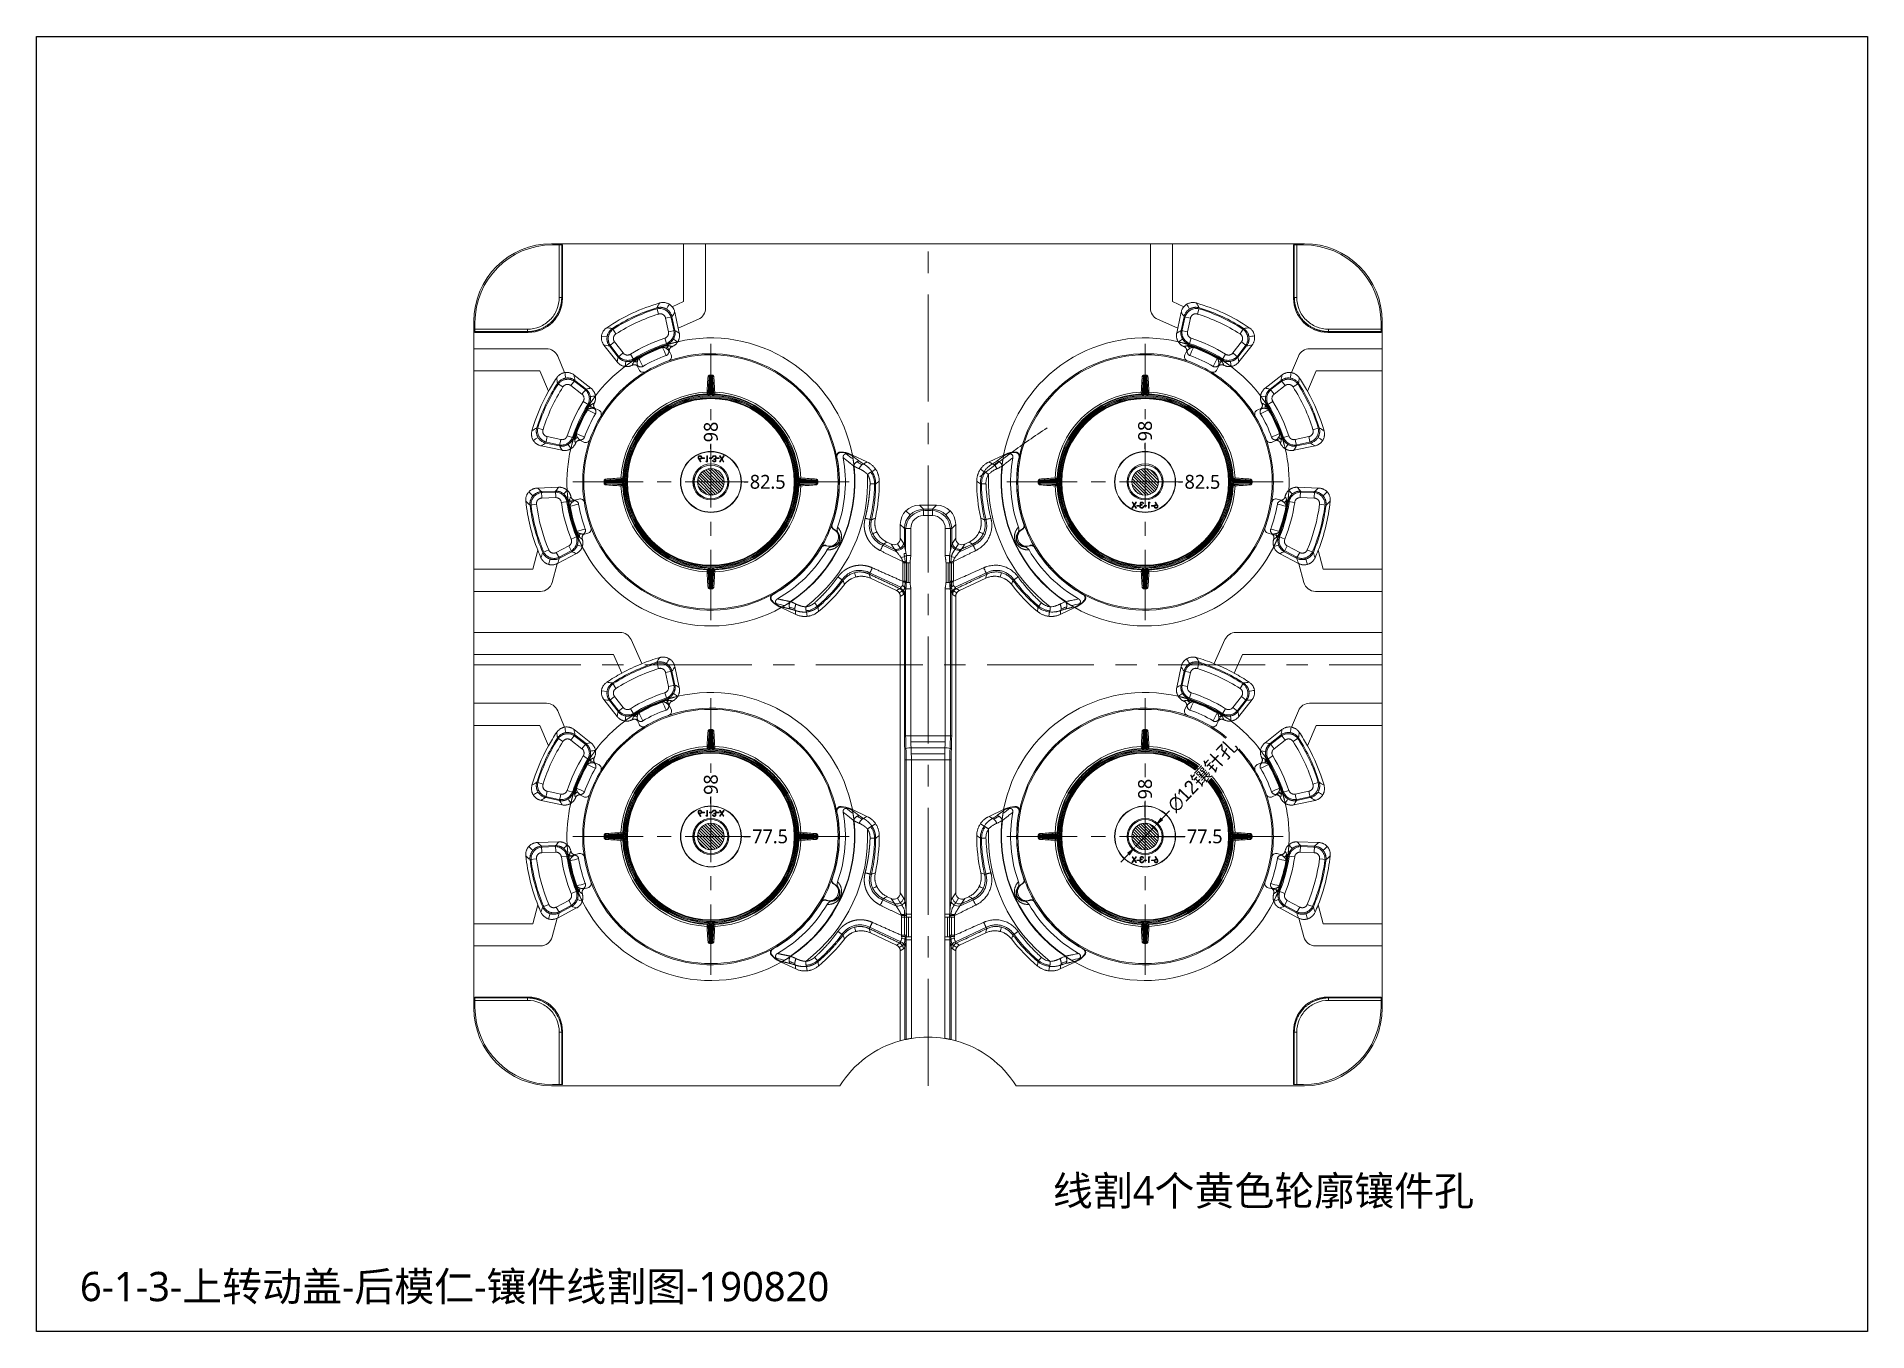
# Model space of a CAD drawing. Header units: millimetres. Extents: x 2234 to 3061, y 2092 to 2676.
import ezdxf

# ---------------------------------------------------------------- set-up
doc = ezdxf.new("R2010")
doc.units = ezdxf.units.MM
doc.linetypes.add('CENTER', pattern=[50.8, 31.75, -6.35, 6.35, -6.35])
for name, color, linetype, true_color in [('1', 7, 'Continuous', 0xffffff), ('20', 7, 'Continuous', 0xffffff), ('21', 7, 'Continuous', 0xffffff)]:
    doc.layers.add(name, color=color, linetype=linetype, true_color=true_color)
for name, color, linetype, lineweight in [('dim', 82, 'Continuous', 9), ('insert', 85, 'Continuous', 20), ('moldbase', 7, 'Continuous', 20)]:
    doc.layers.add(name, color=color, linetype=linetype, lineweight=lineweight)
doc.styles.add('Capful-A', font='')
doc.styles.get("Standard").update_dxf_attribs({"font": 'arial.ttf'})
doc.styles.get('Capful-A').set_extended_font_data('Microsoft YaHei')
doc.dimstyles.new('Capful-A-2.5', dxfattribs={"dimscale": 2.5, "dimtxt": 2.5, "dimasz": 2.5, "dimexe": 1.5, "dimexo": 1, "dimgap": 1.5, "dimtad": 0, "dimdsep": 46, "dimtxsty": 'Capful-A', "dimcen": 0, "dimclrt": 2, "dimazin": 2, "dimtfac": 1, "dimtmove": 0, "dimatfit": 3, "dimfxl": 0, "dimtolj": 1, "dimtzin": 0, "dimarcsym": 0})

msp = doc.modelspace()

# ---------------------------------------------------------------- texts
at = {"layer": 'moldbase', "lineweight": 18, "char_height": 13.21866, "attachment_point": 1}
for s, insert in [('{\\fMicrosoft YaHei|b0|i0|c134|p34;线割4个黄色轮廓镶件孔}', (2693.032, 2162.204)), ('{\\fMicrosoft YaHei|b0|i0|c134|p34;6-1-3-上转动盖-后模仁-镶件线割图-190820}', (2253.871, 2119.01))]:
    msp.add_mtext_dynamic_manual_height_columns(s, width=429.54524, gutter_width=0, heights=[16.37], dxfattribs=dict(at, insert=insert))

# ---------------------------------------------------------------- blocks, each defined once
blk = doc.blocks.new('insert_cir_12')
at = {"layer": 'insert'}
h = blk.add_hatch(dxfattribs=at)
h.set_pattern_fill('_ANSI31', color=123, scale=0.3, angle=90)
h.set_pattern_definition([(135, (-98, 77.5), (-0.673519, -0.673519), [])])
h.paths.add_polyline_path([(-6, 0, 1), (6, 0, 1)])
at = {"layer": 'insert', "color": 1, "linetype": 'CENTER', "ltscale": 0.24}
for p, q in [((-6.6, 0), (6.6, 0)), ((0, -6.6), (0, 6.6))]:
    blk.add_line(p, q, dxfattribs=at)
at = {"layer": 'insert'}
blk.add_circle((0, 0), 6, dxfattribs=at)
blk = doc.blocks.new('TK')
for p, q in [((0, 0), (0, 294)), ((0, 294), (415.8, 294)), ((415.8, 294), (415.8, 0)), ((415.8, 0), (0, 0))]:
    blk.add_line(p, q)
blk = doc.blocks.new('*D39')
at = {"layer": 'Defpoints', "color": 0, "transparency": 16777216}
for p in [(2636.7, 2393.01), (2740.7, 2315.51)]:
    blk.add_point(p, dxfattribs=at)
at = {"layer": 'dim', "color": 0, "lineweight": -2, "transparency": 16777216}
blk.add_line((2741.94, 2315.51), (2752.59, 2315.51), dxfattribs=at)
at = {"layer": 'dim', "color": 2, "transparency": 16777216, "insert": (2761.59, 2315.51), "char_height": 6.25, "attachment_point": 5, "style": 'Capful-A', "bg_fill": 3, "box_fill_scale": 1.1, "bg_fill_color": 256, "bg_fill_true_color": 13158600, "bg_fill_transparency": 0}
blk.add_mtext('\\A1;77.5', dxfattribs=at)
at = {"layer": 'Defpoints', "color": 0, "transparency": 16777216}
blk.add_point((2752.59, 2315.51), dxfattribs=at)
blk = doc.blocks.new('*D40')
at = {"layer": 'Defpoints', "color": 0, "transparency": 16777216}
for p in [(2636.7, 2393.01), (2734.7, 2323.14)]:
    blk.add_point(p, dxfattribs=at)
at = {"layer": 'dim', "color": 0, "lineweight": -2, "transparency": 16777216}
blk.add_line((2734.7, 2324.39), (2734.7, 2331.21), dxfattribs=at)
at = {"layer": 'dim', "color": 2, "transparency": 16777216, "insert": (2734.7, 2336.9), "char_height": 6.25, "attachment_point": 5, "rotation": 90, "style": 'Capful-A', "bg_fill": 3, "box_fill_scale": 1.1, "bg_fill_color": 256, "bg_fill_true_color": 13158600, "bg_fill_transparency": 0}
blk.add_mtext('\\A1;98', dxfattribs=at)
at = {"layer": 'Defpoints', "color": 0, "transparency": 16777216}
blk.add_point((2734.7, 2331.21), dxfattribs=at)
blk = doc.blocks.new('*D41')
at = {"layer": 'Defpoints', "color": 0, "transparency": 16777216}
for p in [(2636.7, 2393.01), (2552.32, 2315.51)]:
    blk.add_point(p, dxfattribs=at)
at = {"layer": 'dim', "color": 0, "lineweight": -2, "transparency": 16777216}
blk.add_line((2553.57, 2315.51), (2556.41, 2315.51), dxfattribs=at)
at = {"layer": 'dim', "color": 2, "transparency": 16777216, "insert": (2565.4, 2315.51), "char_height": 6.25, "attachment_point": 5, "style": 'Capful-A', "bg_fill": 3, "box_fill_scale": 1.1, "bg_fill_color": 256, "bg_fill_true_color": 13158600, "bg_fill_transparency": 0}
blk.add_mtext('\\A1;77.5', dxfattribs=at)
at = {"layer": 'Defpoints', "color": 0, "transparency": 16777216}
blk.add_point((2556.41, 2315.51), dxfattribs=at)
blk = doc.blocks.new('*D42')
at = {"layer": 'Defpoints', "color": 0, "transparency": 16777216}
for p in [(2636.7, 2393.01), (2538.7, 2329.13)]:
    blk.add_point(p, dxfattribs=at)
at = {"layer": 'dim', "color": 0, "lineweight": -2, "transparency": 16777216}
blk.add_line((2538.7, 2330.38), (2538.7, 2333.25), dxfattribs=at)
at = {"layer": 'dim', "color": 2, "transparency": 16777216, "insert": (2538.7, 2338.94), "char_height": 6.25, "attachment_point": 5, "rotation": 90, "style": 'Capful-A', "bg_fill": 3, "box_fill_scale": 1.1, "bg_fill_color": 256, "bg_fill_true_color": 13158600, "bg_fill_transparency": 0}
blk.add_mtext('\\A1;98', dxfattribs=at)
at = {"layer": 'Defpoints', "color": 0, "transparency": 16777216}
blk.add_point((2538.7, 2333.25), dxfattribs=at)
blk = doc.blocks.new('*D43')
at = {"layer": 'Defpoints', "color": 0, "transparency": 16777216}
blk.add_point((2636.7, 2393.01), dxfattribs=at)
at = {"layer": 'dim', "color": 0, "lineweight": -2, "transparency": 16777216}
blk.add_line((2553.69, 2475.51), (2555.32, 2475.51), dxfattribs=at)
at = {"layer": 'dim', "color": 2, "transparency": 16777216, "insert": (2564.34, 2475.51), "char_height": 6.25, "attachment_point": 5, "style": 'Capful-A', "bg_fill": 3, "box_fill_scale": 1.1, "bg_fill_color": 256, "bg_fill_true_color": 13158600, "bg_fill_transparency": 0}
blk.add_mtext('\\A1;82.5', dxfattribs=at)
at = {"layer": 'Defpoints', "color": 0, "transparency": 16777216}
for p in [(2552.44, 2475.51), (2555.32, 2475.51)]:
    blk.add_point(p, dxfattribs=at)
blk = doc.blocks.new('*D44')
at = {"layer": 'Defpoints', "color": 0, "transparency": 16777216}
blk.add_point((2636.7, 2393.01), dxfattribs=at)
at = {"layer": 'dim', "color": 0, "lineweight": -2, "transparency": 16777216}
blk.add_line((2538.7, 2490.38), (2538.7, 2492.36), dxfattribs=at)
at = {"layer": 'dim', "color": 2, "transparency": 16777216, "insert": (2538.7, 2498.06), "char_height": 6.25, "attachment_point": 5, "rotation": 90, "style": 'Capful-A', "bg_fill": 3, "box_fill_scale": 1.1, "bg_fill_color": 256, "bg_fill_true_color": 13158600, "bg_fill_transparency": 0}
blk.add_mtext('\\A1;98', dxfattribs=at)
at = {"layer": 'Defpoints', "color": 0, "transparency": 16777216}
for p in [(2538.7, 2492.36), (2538.7, 2489.13)]:
    blk.add_point(p, dxfattribs=at)
blk = doc.blocks.new('*D45')
at = {"layer": 'Defpoints', "color": 0, "transparency": 16777216}
blk.add_point((2636.7, 2393.01), dxfattribs=at)
at = {"layer": 'dim', "color": 0, "lineweight": -2, "transparency": 16777216}
blk.add_line((2734.7, 2490.38), (2734.7, 2492.81), dxfattribs=at)
at = {"layer": 'dim', "color": 2, "transparency": 16777216, "insert": (2734.7, 2498.51), "char_height": 6.25, "attachment_point": 5, "rotation": 90, "style": 'Capful-A', "bg_fill": 3, "box_fill_scale": 1.1, "bg_fill_color": 256, "bg_fill_true_color": 13158600, "bg_fill_transparency": 0}
blk.add_mtext('\\A1;98', dxfattribs=at)
at = {"layer": 'Defpoints', "color": 0, "transparency": 16777216}
for p in [(2734.7, 2492.81), (2734.7, 2489.13)]:
    blk.add_point(p, dxfattribs=at)
blk = doc.blocks.new('*D46')
at = {"layer": 'Defpoints', "color": 0, "transparency": 16777216}
blk.add_point((2636.7, 2393.01), dxfattribs=at)
at = {"layer": 'dim', "color": 0, "lineweight": -2, "transparency": 16777216}
blk.add_line((2749.69, 2475.51), (2751.55, 2475.51), dxfattribs=at)
at = {"layer": 'dim', "color": 2, "transparency": 16777216, "insert": (2760.56, 2475.51), "char_height": 6.25, "attachment_point": 5, "style": 'Capful-A', "bg_fill": 3, "box_fill_scale": 1.1, "bg_fill_color": 256, "bg_fill_true_color": 13158600, "bg_fill_transparency": 0}
blk.add_mtext('\\A1;82.5', dxfattribs=at)
at = {"layer": 'Defpoints', "color": 0, "transparency": 16777216}
for p in [(2748.44, 2475.51), (2751.55, 2475.51)]:
    blk.add_point(p, dxfattribs=at)
blk = doc.blocks.new('*D47')
at = {"layer": 'Defpoints', "color": 0, "transparency": 16777216}
for p in [(2738.83, 2319.86), (2730.56, 2311.16)]:
    blk.add_point(p, dxfattribs=at)
at = {"layer": 'dim', "color": 0, "lineweight": -2, "transparency": 16777216}
for p, q in [((2745.71, 2327.11), (2742.27, 2323.48)), ((2730.56, 2311.16), (2738.83, 2319.86)), ((2727.12, 2307.53), (2723.68, 2303.9))]:
    blk.add_line(p, q, dxfattribs=at)
at = {"layer": 'dim', "color": 0, "transparency": 16777216}
blk.add_solid([(2726.52, 2308.1), (2727.72, 2306.96), (2730.56, 2311.16)], dxfattribs=at)
at = {"layer": 'dim', "color": 2, "transparency": 16777216, "insert": (2760.71, 2342.9), "char_height": 6.25, "attachment_point": 5, "rotation": 46.48047, "style": 'Capful-A', "bg_fill": 3, "box_fill_scale": 1.1, "bg_fill_color": 256, "bg_fill_true_color": 13158600, "bg_fill_transparency": 0}
blk.add_mtext('\\A1;{\\fGulim|b0|i0|c129|p0;∅12}镶针孔', dxfattribs=at)
at = {"layer": 'dim', "color": 0, "transparency": 16777216}
blk.add_solid([(2741.67, 2324.06), (2742.87, 2322.91), (2738.83, 2319.86)], dxfattribs=at)

# ---------------------------------------------------------------- linework, layer by layer
at = {"layer": '1', "color": 1, "linetype": 'CENTER', "lineweight": 18, "ltscale": 1.52}
for p, q in [((2636.695, 2203.007), (2636.695, 2583.007)), ((2431.695, 2393.007), (2841.695, 2393.007))]:
    msp.add_line(p, q, dxfattribs=at)
at = {"layer": '1', "color": 1, "linetype": 'CENTER', "lineweight": 18}
for p, q in [((2538.695, 2413.124), (2538.695, 2537.891)), ((2734.695, 2413.124), (2734.695, 2537.891)), ((2476.312, 2475.507), (2601.079, 2475.507)), ((2672.312, 2475.507), (2797.079, 2475.507)), ((2538.695, 2253.124), (2538.695, 2377.891)), ((2734.695, 2253.124), (2734.695, 2377.891)), ((2476.312, 2315.507), (2601.079, 2315.507)), ((2672.312, 2315.507), (2797.079, 2315.507))]:
    msp.add_line(p, q, dxfattribs=at)
at = {"layer": '1', "color": 2, "linetype": 'Continuous', "lineweight": 18}
for centre in [(2538.695, 2475.507), (2734.695, 2475.507), (2538.695, 2315.507), (2734.695, 2315.507)]:
    msp.add_circle(centre, 6, dxfattribs=at)
at = {"layer": '20', "color": 7, "linetype": 'Continuous', "lineweight": 18}
for p, q in [((2526.309, 2583.007), (2466.695, 2583.007)), ((2467.195, 2582.507), (2470.24, 2582.507)), ((2470.24, 2582.507), (2471.347, 2582.507)), ((2470.24, 2558.797), (2470.24, 2582.507)), ((2471.695, 2582.507), (2471.347, 2582.507)), ((2471.347, 2582.507), (2471.347, 2558.797)), ((2471.695, 2558.448), (2471.695, 2582.507)), ((2526.309, 2583.007), (2536.309, 2583.007)), ((2526.309, 2556.878), (2526.309, 2583.007)), ((2536.309, 2583.007), (2536.309, 2553.953)), ((2737.082, 2583.007), (2536.309, 2583.007)), ((2737.082, 2583.007), (2747.082, 2583.007)), ((2737.082, 2583.007), (2737.082, 2553.953)), ((2747.082, 2556.878), (2747.082, 2583.007)), ((2806.695, 2583.007), (2747.082, 2583.007)), ((2801.695, 2582.507), (2802.044, 2582.507)), ((2801.695, 2582.507), (2801.695, 2558.448)), ((2802.044, 2582.507), (2803.151, 2582.507)), ((2802.044, 2558.797), (2802.044, 2582.507)), ((2803.151, 2582.507), (2806.195, 2582.507)), ((2803.151, 2582.507), (2803.151, 2558.797)), ((2471.347, 2558.797), (2470.24, 2558.797)), ((2471.347, 2558.797), (2471.695, 2558.448)), ((2514.224, 2554.107), (2515.102, 2551.286)), ((2521.208, 2554.611), (2526.309, 2556.878)), ((2752.183, 2554.611), (2747.082, 2556.878)), ((2759.167, 2554.107), (2758.289, 2551.286)), ((2801.695, 2558.448), (2802.044, 2558.797)), ((2803.151, 2558.797), (2802.044, 2558.797)), ((2431.695, 2548.007), (2431.695, 2535.623)), ((2432.195, 2544.463), (2432.195, 2547.507)), ((2466.828, 2547.875), (2467.18, 2547.523)), ((2521.132, 2550.062), (2518.242, 2549.447)), ((2519.56, 2543.247), (2518.242, 2549.447)), ((2520.801, 2549.515), (2521.943, 2544.143)), ((2521.132, 2550.062), (2522.45, 2543.861)), ((2523.932, 2544.878), (2522.382, 2552.169)), ((2533.042, 2548.927), (2523.948, 2544.886)), ((2740.348, 2548.927), (2749.442, 2544.886)), ((2751.008, 2552.169), (2749.459, 2544.878)), ((2752.259, 2550.062), (2750.941, 2543.861)), ((2751.448, 2544.143), (2752.589, 2549.515)), ((2752.259, 2550.062), (2755.148, 2549.447)), ((2753.83, 2543.247), (2755.148, 2549.447)), ((2806.563, 2547.875), (2806.211, 2547.523)), ((2841.195, 2547.507), (2841.195, 2544.463)), ((2841.695, 2548.007), (2841.695, 2535.623)), ((2432.195, 2543.356), (2432.195, 2544.463)), ((2432.195, 2544.463), (2455.906, 2544.463)), ((2432.195, 2543.007), (2432.195, 2543.356)), ((2455.906, 2543.356), (2432.195, 2543.356)), ((2432.195, 2543.007), (2456.254, 2543.007)), ((2455.906, 2543.356), (2455.906, 2544.463)), ((2456.254, 2543.007), (2455.906, 2543.356)), ((2489.307, 2541.306), (2491.82, 2540.963)), ((2496.397, 2529.646), (2490.429, 2537.285)), ((2495.201, 2538.703), (2492.873, 2536.884)), ((2494.214, 2544.776), (2495.811, 2542.29)), ((2495.201, 2538.703), (2499.104, 2533.708)), ((2517.903, 2540.39), (2518.805, 2537.577)), ((2522.45, 2543.861), (2519.56, 2543.247)), ((2523.932, 2544.878), (2523.948, 2544.886)), ((2523.948, 2544.886), (2524.411, 2542.709)), ((2749.442, 2544.886), (2748.979, 2542.709)), ((2749.442, 2544.886), (2749.459, 2544.878)), ((2750.941, 2543.861), (2753.83, 2543.247)), ((2755.487, 2540.39), (2754.586, 2537.577)), ((2778.19, 2538.703), (2774.287, 2533.708)), ((2776.993, 2529.646), (2782.961, 2537.285)), ((2779.176, 2544.776), (2777.58, 2542.29)), ((2778.19, 2538.703), (2780.518, 2536.884)), ((2817.485, 2543.356), (2817.136, 2543.007)), ((2817.136, 2543.007), (2841.195, 2543.007)), ((2817.485, 2544.463), (2841.195, 2544.463)), ((2817.485, 2544.463), (2817.485, 2543.356)), ((2841.195, 2543.356), (2817.485, 2543.356)), ((2841.195, 2544.463), (2841.195, 2543.356)), ((2841.195, 2543.007), (2841.195, 2543.356)), ((2431.695, 2525.623), (2431.695, 2535.623)), ((2431.695, 2535.623), (2464.461, 2535.623)), ((2469.534, 2532.25), (2472.634, 2524.855)), ((2496.775, 2531.889), (2492.873, 2536.884)), ((2496.888, 2532.455), (2493.504, 2536.786)), ((2499.104, 2533.708), (2496.775, 2531.889)), ((2499.983, 2527.722), (2500.285, 2529.892)), ((2502.357, 2533.141), (2503.933, 2530.642)), ((2771.034, 2533.141), (2769.458, 2530.642)), ((2774.287, 2533.708), (2776.615, 2531.889)), ((2779.887, 2536.786), (2776.503, 2532.455)), ((2776.615, 2531.889), (2780.518, 2536.884)), ((2803.857, 2532.25), (2800.757, 2524.855)), ((2841.695, 2535.623), (2808.929, 2535.623)), ((2841.695, 2535.623), (2841.695, 2525.623)), ((2461.469, 2525.623), (2431.695, 2525.623)), ((2431.695, 2525.623), (2431.695, 2436.09)), ((2465.329, 2516.415), (2461.469, 2525.623)), ((2477.318, 2521.33), (2475.499, 2519.002)), ((2476.918, 2523.773), (2484.556, 2517.805)), ((2477.318, 2521.33), (2482.314, 2517.427)), ((2477.416, 2520.698), (2481.747, 2517.315)), ((2796.473, 2523.773), (2788.834, 2517.805)), ((2796.072, 2521.33), (2791.077, 2517.427)), ((2791.643, 2517.315), (2795.974, 2520.698)), ((2796.072, 2521.33), (2797.891, 2519.002)), ((2808.061, 2516.415), (2811.922, 2525.623)), ((2811.922, 2525.623), (2841.695, 2525.623)), ((2841.695, 2525.623), (2841.695, 2436.09)), ((2469.426, 2519.988), (2471.912, 2518.392)), ((2480.495, 2515.099), (2475.499, 2519.002)), ((2482.314, 2517.427), (2480.495, 2515.099)), ((2786.909, 2514.22), (2789.08, 2513.918)), ((2791.077, 2517.427), (2792.896, 2515.099)), ((2792.896, 2515.099), (2797.891, 2519.002)), ((2803.964, 2519.988), (2801.478, 2518.392)), ((2481.061, 2511.846), (2483.561, 2510.27)), ((2792.329, 2511.846), (2789.83, 2510.27)), ((2460.095, 2499.979), (2462.916, 2499.1)), ((2464.755, 2495.96), (2464.141, 2493.071)), ((2464.755, 2495.96), (2470.956, 2494.642)), ((2473.812, 2496.299), (2476.626, 2495.398)), ((2799.578, 2496.299), (2796.765, 2495.398)), ((2808.635, 2495.96), (2802.435, 2494.642)), ((2808.635, 2495.96), (2809.25, 2493.071)), ((2813.295, 2499.979), (2810.474, 2499.1)), ((2471.493, 2489.791), (2462.012, 2491.807)), ((2470.341, 2491.753), (2464.141, 2493.071)), ((2470.059, 2492.259), (2464.687, 2493.401)), ((2470.956, 2494.642), (2470.341, 2491.753)), ((2609.117, 2484.597), (2602.549, 2487.66)), ((2664.273, 2484.597), (2670.841, 2487.66)), ((2801.897, 2489.791), (2811.379, 2491.807)), ((2802.435, 2494.642), (2803.049, 2491.753)), ((2803.049, 2491.753), (2809.25, 2493.071)), ((2808.703, 2493.401), (2803.332, 2492.259)), ((2613.04, 2481.268), (2611.403, 2480.131)), ((2660.35, 2481.268), (2661.987, 2480.131)), ((2460.346, 2472.771), (2470.034, 2473.109)), ((2462.224, 2471.157), (2468.559, 2471.378)), ((2462.224, 2471.157), (2462.327, 2468.204)), ((2468.559, 2471.378), (2468.662, 2468.426)), ((2813.044, 2472.771), (2803.357, 2473.109)), ((2804.832, 2471.378), (2804.729, 2468.426)), ((2811.167, 2471.157), (2804.832, 2471.378)), ((2811.167, 2471.157), (2811.064, 2468.204)), ((2457.04, 2465.056), (2459.971, 2465.431)), ((2468.662, 2468.426), (2462.327, 2468.204)), ((2462.708, 2470.736), (2468.193, 2470.928)), ((2471.187, 2466.298), (2474.115, 2466.697)), ((2632.889, 2465.007), (2640.502, 2465.007)), ((2632.889, 2465.007), (2634.704, 2463.191)), ((2634.704, 2460.294), (2634.704, 2463.191)), ((2634.704, 2463.191), (2638.686, 2463.191)), ((2638.686, 2463.191), (2640.502, 2465.007)), ((2638.686, 2460.294), (2638.686, 2463.191)), ((2802.203, 2466.298), (2799.276, 2466.697)), ((2804.729, 2468.426), (2811.064, 2468.204)), ((2805.198, 2470.928), (2810.682, 2470.736)), ((2816.35, 2465.056), (2813.42, 2465.431)), ((2626.011, 2454.498), (2624.195, 2456.314)), ((2624.195, 2450.117), (2624.195, 2456.314)), ((2628.909, 2454.498), (2626.011, 2454.498)), ((2626.011, 2447.062), (2626.011, 2454.498)), ((2628.6, 2460.603), (2626.707, 2462.495)), ((2628.909, 2454.498), (2628.909, 2442.259)), ((2638.686, 2460.294), (2634.704, 2460.294)), ((2638.09, 2462.596), (2635.3, 2462.596)), ((2644.482, 2454.498), (2647.38, 2454.498)), ((2644.482, 2442.259), (2644.482, 2454.498)), ((2646.683, 2462.495), (2644.791, 2460.603)), ((2649.195, 2456.314), (2647.38, 2454.498)), ((2647.38, 2454.498), (2647.38, 2447.062)), ((2649.195, 2456.314), (2649.195, 2450.117)), ((2468.907, 2443.647), (2474.504, 2446.623)), ((2474.504, 2446.623), (2475.891, 2444.015)), ((2475.627, 2449.729), (2478.362, 2450.847)), ((2615.808, 2447.114), (2622.529, 2443.98)), ((2620.073, 2447.491), (2618.268, 2448.332)), ((2621.51, 2445.235), (2620.073, 2447.491)), ((2622.891, 2447.616), (2624.177, 2445.597)), ((2624.195, 2450.117), (2625.632, 2447.861)), ((2626.607, 2453.902), (2626.607, 2444.199)), ((2646.784, 2444.199), (2646.784, 2453.902)), ((2647.758, 2447.861), (2649.195, 2450.117)), ((2650.5, 2447.616), (2649.213, 2445.597)), ((2650.862, 2443.98), (2657.619, 2447.131)), ((2653.318, 2447.491), (2651.88, 2445.235)), ((2653.318, 2447.491), (2655.122, 2448.332)), ((2797.764, 2449.729), (2795.029, 2450.847)), ((2798.887, 2446.623), (2797.5, 2444.015)), ((2804.484, 2443.647), (2798.887, 2446.623)), ((2458.29, 2436.09), (2460.567, 2444.654)), ((2462.754, 2443.731), (2465.48, 2444.871)), ((2465.343, 2438.315), (2466.104, 2440.707)), ((2469.309, 2438.617), (2467.065, 2430.177)), ((2468.907, 2443.647), (2470.294, 2441.039)), ((2478.034, 2443.253), (2469.475, 2438.702)), ((2475.891, 2444.015), (2470.294, 2441.039)), ((2475.349, 2444.222), (2470.5, 2441.643)), ((2625.258, 2430.681), (2625.258, 2439.038)), ((2626.163, 2439.038), (2626.163, 2430.681)), ((2626.917, 2439.038), (2626.917, 2430.681)), ((2628.909, 2442.259), (2626.973, 2442.259)), ((2627.67, 2430.201), (2627.67, 2439.038)), ((2628.575, 2430.201), (2628.575, 2439.038)), ((2644.482, 2442.259), (2646.417, 2442.259)), ((2644.816, 2439.038), (2644.816, 2430.201)), ((2645.72, 2439.038), (2645.72, 2430.201)), ((2646.474, 2430.681), (2646.474, 2439.038)), ((2647.228, 2427.972), (2647.228, 2439.038)), ((2648.132, 2439.038), (2648.132, 2430.681)), ((2795.357, 2443.253), (2803.915, 2438.702)), ((2797.5, 2444.015), (2803.097, 2441.039)), ((2802.891, 2441.643), (2798.042, 2444.222)), ((2804.484, 2443.647), (2803.097, 2441.039)), ((2804.081, 2438.617), (2806.326, 2430.177)), ((2808.047, 2438.315), (2807.286, 2440.707)), ((2810.636, 2443.731), (2807.911, 2444.871)), ((2815.101, 2436.09), (2812.824, 2444.654)), ((2431.695, 2426.09), (2431.695, 2436.09)), ((2431.695, 2436.09), (2458.29, 2436.09)), ((2624.462, 2427.949), (2609.979, 2434.702)), ((2610.661, 2432.019), (2622.522, 2426.488)), ((2663.4, 2434.696), (2648.929, 2427.949)), ((2662.729, 2432.019), (2650.868, 2426.488)), ((2841.695, 2436.09), (2815.101, 2436.09)), ((2841.695, 2436.09), (2841.695, 2426.09)), ((2461.75, 2426.09), (2431.695, 2426.09)), ((2431.695, 2426.09), (2431.695, 2407.6)), ((2622.522, 2426.488), (2623.937, 2427.389)), ((2623.744, 2425.42), (2625.123, 2426.299)), ((2625.61, 2424.763), (2624.195, 2423.861)), ((2624.195, 2290.117), (2624.195, 2423.861)), ((2626.011, 2360.978), (2626.011, 2425.242)), ((2626.607, 2360.978), (2626.607, 2427)), ((2628.909, 2427.331), (2626.716, 2427.331)), ((2628.909, 2427.331), (2628.909, 2360.978)), ((2644.482, 2427.331), (2646.675, 2427.331)), ((2644.482, 2360.978), (2644.482, 2427.331)), ((2646.784, 2427), (2646.784, 2360.978)), ((2647.38, 2425.242), (2647.38, 2360.978)), ((2649.195, 2423.861), (2647.781, 2424.763)), ((2648.267, 2426.299), (2649.646, 2425.42)), ((2649.195, 2423.861), (2649.195, 2290.117)), ((2649.454, 2427.389), (2650.868, 2426.488)), ((2811.641, 2426.09), (2841.695, 2426.09)), ((2841.695, 2426.09), (2841.695, 2407.6)), ((2570.43, 2418.781), (2576.998, 2415.718)), ((2582.087, 2414.855), (2581.899, 2416.847)), ((2691.304, 2414.855), (2691.491, 2416.847)), ((2702.96, 2418.781), (2696.392, 2415.718)), ((2431.695, 2397.6), (2431.695, 2407.6)), ((2431.695, 2407.6), (2497.675, 2407.6)), ((2841.695, 2407.6), (2775.716, 2407.6)), ((2841.695, 2407.6), (2841.695, 2397.6)), ((2494.75, 2397.6), (2431.695, 2397.6)), ((2431.695, 2397.6), (2431.695, 2375.623)), ((2498.463, 2389.246), (2494.75, 2397.6)), ((2502.701, 2404.334), (2507.513, 2393.505)), ((2770.69, 2404.334), (2765.877, 2393.505)), ((2774.927, 2389.246), (2778.64, 2397.6)), ((2778.64, 2397.6), (2841.695, 2397.6)), ((2841.695, 2397.6), (2841.695, 2375.623)), ((2514.224, 2394.107), (2515.102, 2391.286)), ((2521.132, 2390.062), (2518.242, 2389.447)), ((2519.56, 2383.247), (2518.242, 2389.447)), ((2520.801, 2389.515), (2521.943, 2384.143)), ((2521.132, 2390.062), (2522.45, 2383.861)), ((2522.396, 2392.191), (2524.411, 2382.709)), ((2750.995, 2392.191), (2748.979, 2382.709)), ((2752.259, 2390.062), (2750.941, 2383.861)), ((2751.448, 2384.143), (2752.589, 2389.515)), ((2752.259, 2390.062), (2755.148, 2389.447)), ((2753.83, 2383.247), (2755.148, 2389.447)), ((2759.167, 2394.107), (2758.289, 2391.286)), ((2489.307, 2381.306), (2491.82, 2380.963)), ((2494.214, 2384.776), (2495.811, 2382.29)), ((2517.903, 2380.39), (2518.805, 2377.577)), ((2522.45, 2383.861), (2519.56, 2383.247)), ((2750.941, 2383.861), (2753.83, 2383.247)), ((2755.487, 2380.39), (2754.586, 2377.577)), ((2779.176, 2384.776), (2777.58, 2382.29)), ((2431.695, 2365.623), (2431.695, 2375.623)), ((2431.695, 2375.623), (2464.461, 2375.623)), ((2469.534, 2372.25), (2472.634, 2364.855)), ((2496.397, 2369.646), (2490.429, 2377.285)), ((2495.201, 2378.703), (2492.873, 2376.884)), ((2496.775, 2371.889), (2492.873, 2376.884)), ((2496.888, 2372.455), (2493.504, 2376.786)), ((2495.201, 2378.703), (2499.104, 2373.708)), ((2499.104, 2373.708), (2496.775, 2371.889)), ((2502.357, 2373.141), (2503.933, 2370.642)), ((2771.034, 2373.141), (2769.458, 2370.642)), ((2778.19, 2378.703), (2774.287, 2373.708)), ((2774.287, 2373.708), (2776.615, 2371.889)), ((2779.887, 2376.786), (2776.503, 2372.455)), ((2776.615, 2371.889), (2780.518, 2376.884)), ((2776.993, 2369.646), (2782.961, 2377.285)), ((2778.19, 2378.703), (2780.518, 2376.884)), ((2803.857, 2372.25), (2800.757, 2364.855)), ((2841.695, 2375.623), (2808.929, 2375.623)), ((2841.695, 2375.623), (2841.695, 2365.623)), ((2461.469, 2365.623), (2431.695, 2365.623)), ((2431.695, 2365.623), (2431.695, 2276.09)), ((2465.329, 2356.415), (2461.469, 2365.623)), ((2476.918, 2363.773), (2484.556, 2357.805)), ((2499.983, 2367.722), (2500.285, 2369.892)), ((2796.473, 2363.773), (2788.834, 2357.805)), ((2808.061, 2356.415), (2811.922, 2365.623)), ((2811.922, 2365.623), (2841.695, 2365.623)), ((2841.695, 2365.623), (2841.695, 2276.09)), ((2469.426, 2359.988), (2471.912, 2358.392)), ((2477.318, 2361.33), (2475.499, 2359.002)), ((2480.495, 2355.099), (2475.499, 2359.002)), ((2477.318, 2361.33), (2482.314, 2357.427)), ((2477.416, 2360.698), (2481.747, 2357.315)), ((2482.314, 2357.427), (2480.495, 2355.099)), ((2628.909, 2360.978), (2626.011, 2360.978)), ((2628.909, 2360.978), (2644.482, 2360.978)), ((2628.946, 2358.228), (2644.444, 2358.228)), ((2629.056, 2355.523), (2644.334, 2355.523)), ((2644.482, 2360.978), (2647.38, 2360.978)), ((2796.072, 2361.33), (2791.077, 2357.427)), ((2791.077, 2357.427), (2792.896, 2355.099)), ((2791.643, 2357.315), (2795.974, 2360.698)), ((2792.896, 2355.099), (2797.891, 2359.002)), ((2796.072, 2361.33), (2797.891, 2359.002)), ((2803.964, 2359.988), (2801.478, 2358.392)), ((2481.061, 2351.846), (2483.561, 2350.27)), ((2629.177, 2350.069), (2626.279, 2350.069)), ((2626.279, 2286.198), (2626.279, 2350.069)), ((2626.875, 2350.069), (2626.875, 2281.485)), ((2629.146, 2352.819), (2644.244, 2352.819)), ((2644.214, 2350.069), (2629.177, 2350.069)), ((2629.177, 2350.069), (2629.177, 2280.483)), ((2644.214, 2280.483), (2644.214, 2350.069)), ((2644.214, 2350.069), (2647.112, 2350.069)), ((2646.516, 2281.485), (2646.516, 2350.069)), ((2647.112, 2350.069), (2647.112, 2286.198)), ((2786.909, 2354.22), (2789.08, 2353.918)), ((2792.329, 2351.846), (2789.83, 2350.27)), ((2460.095, 2339.979), (2462.916, 2339.1)), ((2813.295, 2339.979), (2810.474, 2339.1)), ((2471.493, 2329.791), (2462.012, 2331.807)), ((2464.755, 2335.96), (2464.141, 2333.071)), ((2470.341, 2331.753), (2464.141, 2333.071)), ((2470.059, 2332.259), (2464.687, 2333.401)), ((2464.755, 2335.96), (2470.956, 2334.642)), ((2470.956, 2334.642), (2470.341, 2331.753)), ((2473.812, 2336.299), (2476.626, 2335.398)), ((2799.578, 2336.299), (2796.765, 2335.398)), ((2801.897, 2329.791), (2811.379, 2331.807)), ((2808.635, 2335.96), (2802.435, 2334.642)), ((2802.435, 2334.642), (2803.049, 2331.753)), ((2803.049, 2331.753), (2809.25, 2333.071)), ((2808.703, 2333.401), (2803.332, 2332.259)), ((2808.635, 2335.96), (2809.25, 2333.071)), ((2609.117, 2324.597), (2602.549, 2327.66)), ((2664.273, 2324.597), (2670.841, 2327.66)), ((2613.04, 2321.268), (2611.403, 2320.131)), ((2660.35, 2321.268), (2661.987, 2320.131)), ((2460.346, 2312.771), (2470.034, 2313.109)), ((2462.224, 2311.157), (2468.559, 2311.378)), ((2462.224, 2311.157), (2462.327, 2308.204)), ((2468.662, 2308.426), (2462.327, 2308.204)), ((2462.708, 2310.736), (2468.193, 2310.928)), ((2468.559, 2311.378), (2468.662, 2308.426)), ((2471.187, 2306.298), (2474.115, 2306.697)), ((2802.203, 2306.298), (2799.276, 2306.697)), ((2813.044, 2312.771), (2803.357, 2313.109)), ((2804.832, 2311.378), (2804.729, 2308.426)), ((2804.729, 2308.426), (2811.064, 2308.204)), ((2811.167, 2311.157), (2804.832, 2311.378)), ((2805.198, 2310.928), (2810.682, 2310.736)), ((2811.167, 2311.157), (2811.064, 2308.204)), ((2457.04, 2305.056), (2459.971, 2305.431)), ((2816.35, 2305.056), (2813.42, 2305.431)), ((2475.627, 2289.729), (2478.362, 2290.847)), ((2624.195, 2290.117), (2625.632, 2287.861)), ((2647.758, 2287.861), (2649.195, 2290.117)), ((2797.764, 2289.729), (2795.029, 2290.847)), ((2458.29, 2276.09), (2460.567, 2284.654)), ((2462.754, 2283.731), (2465.48, 2284.871)), ((2468.907, 2283.647), (2474.504, 2286.623)), ((2468.907, 2283.647), (2470.294, 2281.039)), ((2478.034, 2283.253), (2469.475, 2278.702)), ((2475.891, 2284.015), (2470.294, 2281.039)), ((2475.349, 2284.222), (2470.5, 2281.643)), ((2474.504, 2286.623), (2475.891, 2284.015)), ((2615.788, 2287.124), (2622.415, 2284.033)), ((2620.073, 2287.491), (2618.268, 2288.332)), ((2621.51, 2285.235), (2620.073, 2287.491)), ((2622.891, 2287.616), (2624.177, 2285.597)), ((2626.037, 2282.147), (2626.037, 2270.931)), ((2650.5, 2287.616), (2649.213, 2285.597)), ((2650.976, 2284.033), (2657.602, 2287.123)), ((2653.318, 2287.491), (2651.88, 2285.235)), ((2653.318, 2287.491), (2655.122, 2288.332)), ((2795.357, 2283.253), (2803.915, 2278.702)), ((2798.887, 2286.623), (2797.5, 2284.015)), ((2797.5, 2284.015), (2803.097, 2281.039)), ((2802.891, 2281.643), (2798.042, 2284.222)), ((2804.484, 2283.647), (2798.887, 2286.623)), ((2804.484, 2283.647), (2803.097, 2281.039)), ((2810.636, 2283.731), (2807.911, 2284.871)), ((2815.101, 2276.09), (2812.824, 2284.654)), ((2431.695, 2266.09), (2431.695, 2276.09)), ((2431.695, 2276.09), (2458.29, 2276.09)), ((2465.343, 2278.315), (2466.104, 2280.707)), ((2469.309, 2278.617), (2467.065, 2270.177)), ((2624.353, 2267.999), (2610.012, 2274.686)), ((2624.695, 2270.931), (2624.695, 2279.036)), ((2626.93, 2280.483), (2629.177, 2280.483)), ((2626.931, 2279.036), (2626.931, 2270.931)), ((2627.826, 2279.036), (2627.826, 2270.2)), ((2629.167, 2279.036), (2629.167, 2270.2)), ((2644.214, 2280.483), (2646.461, 2280.483)), ((2644.223, 2270.2), (2644.223, 2279.036)), ((2645.565, 2270.2), (2645.565, 2279.036)), ((2646.459, 2270.931), (2646.459, 2279.036)), ((2647.354, 2270.931), (2647.354, 2279.036)), ((2648.695, 2279.036), (2648.695, 2270.931)), ((2663.415, 2274.703), (2649.037, 2267.999)), ((2804.081, 2278.617), (2806.326, 2270.177)), ((2808.047, 2278.315), (2807.286, 2280.707)), ((2841.695, 2276.09), (2815.101, 2276.09)), ((2841.695, 2276.09), (2841.695, 2266.09)), ((2461.75, 2266.09), (2431.695, 2266.09)), ((2431.695, 2266.09), (2431.695, 2238.007)), ((2610.661, 2272.019), (2622.522, 2266.488)), ((2622.522, 2266.488), (2623.937, 2267.389)), ((2623.744, 2265.42), (2625.123, 2266.299)), ((2625.61, 2264.763), (2624.195, 2263.861)), ((2626.279, 2223.838), (2626.279, 2265.864)), ((2626.811, 2268.841), (2629.177, 2268.841)), ((2626.875, 2268.841), (2626.875, 2223.97)), ((2629.177, 2268.841), (2629.177, 2224.402)), ((2644.214, 2268.841), (2646.58, 2268.841)), ((2644.214, 2224.402), (2644.214, 2268.841)), ((2646.516, 2223.97), (2646.516, 2268.841)), ((2647.112, 2265.864), (2647.112, 2223.838)), ((2649.195, 2263.861), (2647.781, 2264.763)), ((2648.267, 2266.299), (2649.646, 2265.42)), ((2649.454, 2267.389), (2650.868, 2266.488)), ((2662.729, 2272.019), (2650.868, 2266.488)), ((2811.641, 2266.09), (2841.695, 2266.09)), ((2841.695, 2266.09), (2841.695, 2238.007)), ((2570.43, 2258.781), (2576.998, 2255.718)), ((2582.087, 2254.855), (2581.899, 2256.847)), ((2624.195, 2223.314), (2624.195, 2263.861)), ((2649.195, 2263.861), (2649.195, 2223.314)), ((2691.304, 2254.855), (2691.491, 2256.847)), ((2702.96, 2258.781), (2696.392, 2255.718)), ((2432.195, 2243.007), (2432.195, 2242.658)), ((2456.254, 2243.007), (2432.195, 2243.007)), ((2432.195, 2241.552), (2432.195, 2242.658)), ((2432.195, 2242.658), (2455.906, 2242.658)), ((2432.195, 2238.507), (2432.195, 2241.552)), ((2455.906, 2241.552), (2432.195, 2241.552)), ((2455.906, 2242.658), (2456.254, 2243.007)), ((2455.906, 2242.658), (2455.906, 2241.552)), ((2841.195, 2243.007), (2817.136, 2243.007)), ((2817.136, 2243.007), (2817.485, 2242.658)), ((2817.485, 2242.658), (2841.195, 2242.658)), ((2817.485, 2242.658), (2817.485, 2241.552)), ((2841.195, 2241.552), (2817.485, 2241.552)), ((2841.195, 2243.007), (2841.195, 2242.658)), ((2841.195, 2242.658), (2841.195, 2241.552)), ((2841.195, 2241.552), (2841.195, 2238.507)), ((2466.828, 2238.14), (2467.18, 2238.492)), ((2806.563, 2238.14), (2806.211, 2238.492)), ((2470.24, 2203.507), (2470.24, 2227.217)), ((2471.347, 2227.217), (2470.24, 2227.217)), ((2471.695, 2227.566), (2471.347, 2227.217)), ((2471.347, 2227.217), (2471.347, 2203.507)), ((2471.695, 2203.507), (2471.695, 2227.566)), ((2801.695, 2227.566), (2801.695, 2203.507)), ((2802.044, 2227.217), (2801.695, 2227.566)), ((2802.044, 2203.507), (2802.044, 2227.217)), ((2802.044, 2227.217), (2803.151, 2227.217)), ((2803.151, 2227.217), (2803.151, 2203.507)), ((2596.896, 2203.007), (2466.695, 2203.007)), ((2470.24, 2203.507), (2467.195, 2203.507)), ((2471.347, 2203.507), (2470.24, 2203.507)), ((2471.695, 2203.507), (2471.347, 2203.507)), ((2806.695, 2203.007), (2676.495, 2203.007)), ((2801.695, 2203.507), (2802.044, 2203.507)), ((2803.151, 2203.507), (2802.044, 2203.507)), ((2806.195, 2203.507), (2803.151, 2203.507))]:
    msp.add_line(p, q, dxfattribs=at)
for centre, radius, start, end in [((2466.695, 2548.007), 35, 90, 180), ((2467.195, 2547.507), 35, 90, 180), ((2806.195, 2547.507), 35, 0, 90), ((2806.695, 2548.007), 35, 0, 90), ((2538.695, 2475.507), 84, 105.952297, 124.047703), ((2538.695, 2475.507), 82.321, 107.293643, 122.706357), ((2530.809, 2553.953), 5.5, 293.961899, 0), ((2742.582, 2553.953), 5.5, 180, 246.038101), ((2734.695, 2475.507), 84, 55.952297, 74.047703), ((2734.695, 2475.507), 82.321, 57.293643, 72.706357), ((2538.695, 2475.507), 81.884, 107.644442, 122.358423), ((2538.695, 2475.507), 79.367, 107.293643, 122.706357), ((2734.695, 2475.507), 79.367, 57.293643, 72.706357), ((2734.695, 2475.507), 81.884, 57.641577, 72.355558), ((2538.695, 2475.507), 68.133, 107.768306, 122.231694), ((2538.695, 2475.507), 65, 107.636794, 122.363206), ((2538.695, 2475.507), 65.179, 107.768306, 122.231694), ((2538.695, 2475.507), 65.616, 108.077089, 121.922649), ((2538.695, 2475.507), 65, 10.775823, 103.291256), ((2734.695, 2475.507), 65, 76.708744, 169.224177), ((2734.695, 2475.507), 65, 57.636794, 72.363206), ((2734.695, 2475.507), 65.179, 57.768306, 72.231694), ((2734.695, 2475.507), 65.616, 58.077351, 71.922911), ((2734.695, 2475.507), 68.133, 57.768306, 72.231694), ((2464.461, 2530.123), 5.5, 22.744827, 90), ((2808.929, 2530.123), 5.5, 90, 157.255173), ((2538.695, 2475.507), 83.982, 145.966075, 150.866353), ((2538.695, 2475.507), 65, 126.708744, 143.291256), ((2734.695, 2475.507), 65, 36.708744, 53.291256), ((2734.695, 2475.507), 83.982, 29.133647, 34.033925), ((2538.695, 2475.507), 84, 150.856916, 164.047703), ((2538.695, 2475.507), 82.321, 147.293643, 162.706357), ((2538.695, 2475.507), 81.884, 147.641579, 162.35556), ((2538.695, 2475.507), 79.367, 147.293643, 162.706357), ((2734.695, 2475.507), 79.367, 17.293643, 32.706357), ((2734.695, 2475.507), 81.884, 17.64444, 32.358421), ((2734.695, 2475.507), 82.321, 17.293643, 32.706357), ((2734.695, 2475.507), 84, 15.952297, 29.143084), ((2538.695, 2475.507), 68.133, 147.768306, 162.231694), ((2538.695, 2475.507), 65.616, 148.077359, 161.925922), ((2538.695, 2475.507), 65.179, 147.768306, 162.231694), ((2538.695, 2475.507), 65, 147.636794, 162.363206), ((2734.695, 2475.507), 65, 17.636794, 32.363206), ((2734.695, 2475.507), 65.179, 17.768306, 32.231694), ((2734.695, 2475.507), 65.616, 18.074078, 31.922641), ((2734.695, 2475.507), 68.133, 17.768306, 32.231694), ((2538.695, 2475.507), 65, 166.708744, 183.291256), ((2734.695, 2475.507), 65, 356.708744, 13.291256), ((2538.695, 2475.507), 65, 303.704115, 6.269875), ((2734.695, 2475.507), 65, 173.730125, 236.295885), ((2538.695, 2475.507), 70.765, 307.2047, 2.752651), ((2538.695, 2475.507), 73.856, 346.405738, 359.096521), ((2538.695, 2475.507), 76, 347.58168, 0.289974), ((2734.695, 2475.507), 76, 179.710026, 192.41832), ((2734.695, 2475.507), 73.856, 180.903456, 193.592104), ((2734.695, 2475.507), 70.765, 177.247349, 232.7953), ((2538.695, 2475.507), 84, 185.952297, 201.549323), ((2538.695, 2475.507), 82.321, 187.293643, 202.706357), ((2538.695, 2475.507), 81.884, 187.644442, 202.358423), ((2538.695, 2475.507), 79.367, 187.293643, 202.706357), ((2538.695, 2475.507), 68.133, 187.768306, 202.231694), ((2538.695, 2475.507), 65.616, 188.077089, 201.922968), ((2538.695, 2475.507), 65.179, 187.768306, 202.231694), ((2538.695, 2475.507), 65, 187.636794, 202.363206), ((2734.695, 2475.507), 65, 337.636794, 352.363206), ((2734.695, 2475.507), 65.179, 337.768306, 352.231694), ((2734.695, 2475.507), 65.616, 338.077032, 351.922911), ((2734.695, 2475.507), 68.133, 337.768306, 352.231694), ((2734.695, 2475.507), 79.367, 337.293643, 352.706357), ((2734.695, 2475.507), 81.884, 337.641577, 352.355558), ((2734.695, 2475.507), 82.321, 337.293643, 352.706357), ((2734.695, 2475.507), 84, 338.450677, 354.047703), ((2538.695, 2475.507), 65, 206.708744, 299.224177), ((2734.695, 2475.507), 65, 240.775823, 333.291256), ((2538.695, 2475.507), 83.982, 201.533026, 204.033925), ((2734.695, 2475.507), 83.982, 335.966075, 338.466974), ((2461.75, 2431.59), 5.5, 270, 345.11034), ((2538.695, 2475.507), 73.856, 310.904239, 323.594258), ((2734.695, 2475.507), 73.856, 216.407849, 229.095771), ((2811.641, 2431.59), 5.5, 194.88966, 270), ((2538.695, 2475.507), 76, 309.710026, 322.41832), ((2734.695, 2475.507), 76, 217.58168, 230.289974), ((2497.675, 2402.1), 5.5, 23.961899, 90), ((2775.716, 2402.1), 5.5, 90, 156.038101), ((2538.695, 2315.507), 84, 118.617103, 124.047703), ((2538.695, 2315.507), 82.321, 107.293643, 122.706357), ((2538.695, 2315.507), 81.884, 107.644442, 122.358423), ((2538.695, 2315.507), 79.367, 107.293643, 122.706357), ((2538.695, 2315.507), 83.982, 111.790081, 118.618082), ((2538.695, 2315.507), 84, 105.952297, 111.790537), ((2734.695, 2315.507), 84, 68.209463, 74.047703), ((2734.695, 2315.507), 79.367, 57.293643, 72.706357), ((2734.695, 2315.507), 82.321, 57.293643, 72.706357), ((2734.695, 2315.507), 81.884, 57.641577, 72.355558), ((2734.695, 2315.507), 83.982, 61.381918, 68.209919), ((2734.695, 2315.507), 84, 55.952297, 61.382897), ((2538.695, 2315.507), 68.133, 107.768306, 122.231694), ((2538.695, 2315.507), 65, 10.775823, 103.291256), ((2734.695, 2315.507), 65, 76.708744, 169.224177), ((2734.695, 2315.507), 68.133, 57.768306, 72.231694), ((2464.461, 2370.123), 5.5, 22.744827, 90), ((2538.695, 2315.507), 65, 107.636794, 122.363206), ((2538.695, 2315.507), 65.179, 107.768306, 122.231694), ((2538.695, 2315.507), 65.616, 108.074089, 121.922649), ((2734.695, 2315.507), 65, 57.636794, 72.363206), ((2734.695, 2315.507), 65.179, 57.768306, 72.231694), ((2734.695, 2315.507), 65.616, 58.077351, 71.925911), ((2808.929, 2370.123), 5.5, 90, 157.255173), ((2538.695, 2315.507), 65, 126.708744, 143.291256), ((2734.695, 2315.507), 65, 36.708744, 53.291256), ((2538.695, 2315.507), 84, 150.856916, 164.047703), ((2538.695, 2315.507), 82.321, 147.293643, 162.706357), ((2538.695, 2315.507), 81.884, 147.641579, 162.35556), ((2538.695, 2315.507), 79.367, 147.293643, 162.706357), ((2538.695, 2315.507), 83.982, 145.966075, 150.866353), ((2734.695, 2315.507), 79.367, 17.293643, 32.706357), ((2734.695, 2315.507), 81.884, 17.64444, 32.358421), ((2734.695, 2315.507), 82.321, 17.293643, 32.706357), ((2734.695, 2315.507), 83.982, 29.133647, 34.033925), ((2734.695, 2315.507), 84, 15.952297, 29.143084), ((2538.695, 2315.507), 68.133, 147.768306, 162.231694), ((2538.695, 2315.507), 65.616, 148.07373, 161.925922), ((2538.695, 2315.507), 65.179, 147.768306, 162.231694), ((2538.695, 2315.507), 65, 147.636794, 162.363206), ((2734.695, 2315.507), 65, 17.636794, 32.363206), ((2734.695, 2315.507), 65.179, 17.768306, 32.231694), ((2734.695, 2315.507), 65.616, 18.074078, 31.922641), ((2734.695, 2315.507), 68.133, 17.768306, 32.231694), ((2538.695, 2315.507), 65, 166.708744, 183.291256), ((2734.695, 2315.507), 65, 356.708744, 13.291256), ((2538.695, 2315.507), 65, 303.704115, 6.269875), ((2734.695, 2315.507), 65, 173.730125, 236.295885), ((2538.695, 2315.507), 70.765, 307.2047, 2.752651), ((2538.695, 2315.507), 73.856, 346.405738, 359.096521), ((2538.695, 2315.507), 76, 347.58168, 0.289974), ((2734.695, 2315.507), 76, 179.710026, 192.41832), ((2734.695, 2315.507), 73.856, 180.903456, 193.592104), ((2734.695, 2315.507), 70.765, 177.247349, 232.7953), ((2538.695, 2315.507), 84, 185.952297, 201.549323), ((2538.695, 2315.507), 68.133, 187.768306, 202.231694), ((2538.695, 2315.507), 65.616, 188.077359, 201.922968), ((2538.695, 2315.507), 65.179, 187.768306, 202.231694), ((2538.695, 2315.507), 65, 187.636794, 202.363206), ((2734.695, 2315.507), 65, 337.636794, 352.363206), ((2734.695, 2315.507), 65.179, 337.768306, 352.231694), ((2734.695, 2315.507), 65.616, 338.077032, 351.922641), ((2734.695, 2315.507), 68.133, 337.768306, 352.231694), ((2734.695, 2315.507), 84, 338.450677, 354.047703), ((2538.695, 2315.507), 82.321, 187.293643, 202.706357), ((2538.695, 2315.507), 81.884, 187.644442, 202.358423), ((2538.695, 2315.507), 79.367, 187.293643, 202.706357), ((2734.695, 2315.507), 79.367, 337.293643, 352.706357), ((2734.695, 2315.507), 81.884, 337.641577, 352.355558), ((2734.695, 2315.507), 82.321, 337.293643, 352.706357), ((2538.695, 2315.507), 83.982, 201.533026, 204.033925), ((2538.695, 2315.507), 65, 206.708744, 299.224177), ((2734.695, 2315.507), 65, 240.775823, 333.291256), ((2734.695, 2315.507), 83.982, 335.966075, 338.466974), ((2461.75, 2271.59), 5.5, 270, 345.11034), ((2538.695, 2315.507), 73.856, 310.904239, 323.594258), ((2538.695, 2315.507), 76, 309.710026, 322.41832), ((2734.695, 2315.507), 76, 217.58168, 230.289974), ((2734.695, 2315.507), 73.856, 216.407849, 229.09577), ((2811.641, 2271.59), 5.5, 194.88966, 270), ((2466.695, 2238.007), 35, 180, 270), ((2467.195, 2238.507), 35, 180, 270), ((2806.195, 2238.507), 35, 270, 0), ((2806.695, 2238.007), 35, 270, 0), ((2636.695, 2178.007), 47, 105.423852, 147.865072), ((2636.695, 2178.007), 47, 80.794923, 99.205077), ((2636.695, 2178.007), 47, 32.134928, 74.576148)]:
    msp.add_arc(centre, radius, start, end, dxfattribs=at)
for centre, major_axis, ratio, start_param, end_param in [((2456.136, 2558.566), (-11.044, 11.044), 0.9924325, 2.3599926, 3.9231927), ((2817.254, 2558.566), (11.044, 11.044), 0.9924325, 2.3599926, 3.9231927), ((2538.696, 2475.507), (-11.864, 63.908), 0.9999923, 4.7086299, 4.7169101), ((2734.696, 2475.507), (-63.906, 11.878), 0.9999965, 6.2788802, 6.2871603), ((2633.513, 2455.69), (-6.806, 6.806), 0.9351131, 5.5313059, 7.0350647), ((2635.12, 2454.082), (-6.521, 6.521), 0.9759615, 5.5313059, 7.0350647), ((2638.27, 2454.082), (6.521, 6.521), 0.9759615, 5.5313059, 7.0350647), ((2639.878, 2455.69), (6.806, 6.806), 0.9351131, 5.5313059, 7.0350647), ((2635.924, 2453.278), (-6.806, 6.806), 0.9351131, 5.5313059, 7.0350647), ((2635.12, 2454.082), (-4.537, 4.537), 0.9351131, 5.5313059, 7.0350647), ((2637.466, 2453.278), (6.806, 6.806), 0.9351131, 5.5313059, 7.0350647), ((2638.27, 2454.082), (4.537, 4.537), 0.9351131, 5.5313059, 7.0350647), ((2621.089, 2450.443), (-1.801, 2.827), 0.8948935, 2.189461, 4.0937243), ((2623.113, 2447.062), (-2.814, -1.041), 0.791457, 0.8918218, 2.7043498), ((2650.277, 2447.062), (-2.814, 1.041), 0.791457, 0.4372428, 2.2497709), ((2652.301, 2450.443), (1.801, 2.827), 0.8948935, 2.189461, 4.0937243), ((2625.038, 2442.259), (-2.848, -0.944), 0.2566938, 1.3261079, 2.2298746), ((2648.353, 2442.259), (-2.848, 0.944), 0.2566938, 0.9117181, 1.8154847), ((2621.089, 2423.729), (-2.655, -1.691), 0.9530571, 2.5959219, 3.6872634), ((2623.113, 2425.242), (-2.626, 1.451), 0.8747737, 3.7051102, 4.7761471), ((2624.522, 2427.331), (-2.53, 1.612), 0.4989585, 4.048004, 4.7840306), ((2648.868, 2427.331), (-2.53, -1.612), 0.4989585, 4.6407473, 5.376774), ((2650.277, 2425.242), (-2.626, -1.451), 0.8747737, 4.6486309, 5.7196677), ((2652.301, 2423.729), (2.655, -1.691), 0.9530571, 2.5959219, 3.6872634), ((2538.695, 2475.507), (56.571, 32.011), 0.999999, 4.7075176, 4.7158844), ((2734.695, 2475.508), (31.992, 56.582), 0.999997, 3.1377605, 3.1461273), ((2634.853, 2360.978), (0, 33), 0.2679492, 1.5707963, 1.753625), ((2629.056, 2354.978), (-2.996, -0.148), 0.1815965, 4.7033926, 6.0168527), ((2634.645, 2360.978), (0, 30), 0.2679492, 1.5707963, 1.7640065), ((2637.751, 2360.978), (0, 30), 0.2947441, 1.5707963, 1.753625), ((2621.942, 2350.069), (0, 30), 0.2411543, 4.712389, 4.8952177), ((2651.448, 2350.069), (0, 30), 0.2411543, 1.3879676, 1.5707963), ((2635.639, 2360.978), (0, 30), 0.2947441, 4.5295603, 4.712389), ((2644.334, 2354.978), (2.996, -0.148), 0.1815965, 0.2663326, 1.5797927), ((2638.745, 2360.978), (0, 30), 0.2679492, 4.5191789, 4.712389), ((2638.537, 2360.978), (0, 33), 0.2679492, 4.5295603, 4.712389), ((2619.044, 2350.069), (0, 27), 0.2679492, 4.712389, 4.8952177), ((2618.836, 2350.069), (0, 30), 0.2679492, 4.712389, 4.8848484), ((2654.554, 2350.069), (0, 30), 0.2679492, 1.3983369, 1.5707963), ((2654.346, 2350.069), (0, 27), 0.2679492, 1.3879676, 1.5707963), ((2538.696, 2315.507), (-11.856, 63.909), 0.999996, 4.7087536, 4.7170337), ((2734.695, 2315.507), (12.069, 63.87), 0.9999994, 1.5694911, 1.5777713), ((2621.089, 2290.443), (-1.801, 2.827), 0.8948935, 2.189461, 4.0937243), ((2652.301, 2290.443), (1.801, 2.827), 0.8948935, 2.189461, 4.0937243), ((2623.381, 2286.198), (-2.902, -0.76), 0.6872398, 1.0459479, 2.7772997), ((2650.009, 2286.198), (-2.902, 0.76), 0.6872398, 0.3642929, 2.0956448), ((2624.683, 2280.483), (-2.994, -0.196), 0.0736797, 1.5285818, 2.4148268), ((2648.707, 2280.483), (-2.994, 0.196), 0.0736797, 0.7267658, 1.6130108), ((2621.089, 2263.729), (-2.655, -1.691), 0.9530571, 2.5959219, 3.6872634), ((2623.381, 2265.864), (-2.836, 0.978), 0.7724023, 3.561311, 4.6370757), ((2624.445, 2268.841), (-2.91, 0.729), 0.2975873, 3.8413377, 4.6594591), ((2648.946, 2268.841), (-2.91, -0.729), 0.2975873, 4.7653188, 5.5834403), ((2650.009, 2265.864), (-2.836, -0.978), 0.7724023, 4.7877023, 5.8634669), ((2652.301, 2263.729), (2.655, -1.691), 0.9530571, 2.5959219, 3.6872634), ((2538.695, 2315.508), (-31.966, 56.598), 0.999992, 3.1375228, 3.1458895), ((2734.695, 2315.506), (-56.602, 31.955), 0.9999907, 1.5663124, 1.5746793), ((2456.136, 2227.448), (-11.044, -11.044), 0.9924325, 2.3599926, 3.9231927), ((2817.254, 2227.448), (11.044, -11.044), 0.9924325, 2.3599926, 3.9231927), ((2636.695, 2178.007), (47, 0), 1, 1.7942754, 1.8399933), ((2636.695, 2178.007), (47, 0), 1, 1.3015993, 1.3473173)]:
    msp.add_ellipse(centre, major_axis=major_axis, ratio=ratio, start_param=start_param, end_param=end_param, dxfattribs=at)
for points, degree, knots in [([(2455.906, 2544.463), (2457.787, 2544.462), (2459.665, 2544.835), (2463.134, 2546.268), (2464.722, 2547.329), (2467.373, 2549.98), (2468.434, 2551.569), (2469.868, 2555.038), (2470.241, 2556.915), (2470.24, 2558.797)], 3, [0, 0, 0, 0, 0.25, 0.25, 0.5, 0.5, 0.75, 0.75, 1, 1, 1, 1]), ([(2471.347, 2558.797), (2471.346, 2558.757), (2471.346, 2558.678), (2471.345, 2558.558), (2471.342, 2558.439), (2471.339, 2558.321), (2471.335, 2558.202), (2471.33, 2558.084), (2471.324, 2557.966), (2471.317, 2557.848), (2471.309, 2557.73), (2471.301, 2557.613), (2471.291, 2557.495), (2471.281, 2557.379), (2471.27, 2557.262), (2471.258, 2557.146), (2471.245, 2557.03), (2471.231, 2556.914), (2471.217, 2556.798), (2471.201, 2556.683), (2471.185, 2556.568), (2471.168, 2556.454), (2471.15, 2556.34), (2471.131, 2556.226), (2471.111, 2556.112), (2471.091, 2555.999), (2471.07, 2555.886), (2471.048, 2555.773), (2471.025, 2555.661), (2471.001, 2555.549), (2470.977, 2555.438), (2470.952, 2555.326), (2470.926, 2555.216), (2470.899, 2555.105), (2470.872, 2554.995), (2470.844, 2554.886), (2470.815, 2554.776), (2470.785, 2554.668), (2470.755, 2554.559), (2470.723, 2554.451), (2470.691, 2554.343), (2470.659, 2554.236), (2470.625, 2554.129), (2470.591, 2554.023), (2470.557, 2553.917), (2470.521, 2553.811), (2470.485, 2553.706), (2470.448, 2553.602), (2470.411, 2553.497), (2470.372, 2553.394), (2470.333, 2553.29), (2470.294, 2553.187), (2470.254, 2553.085), (2470.213, 2552.983), (2469.992, 2552.444), (2469.541, 2551.49), (2468.757, 2550.186), (2467.856, 2548.972), (2466.912, 2547.932), (2465.956, 2547.048), (2465.009, 2546.3), (2464.002, 2545.625), (2462.938, 2545.029), (2462.182, 2544.68), (2461.771, 2544.511), (2461.72, 2544.49), (2461.67, 2544.47), (2461.619, 2544.45), (2461.569, 2544.43), (2461.518, 2544.41), (2461.467, 2544.39), (2461.416, 2544.371), (2461.365, 2544.351), (2461.314, 2544.332), (2461.262, 2544.313), (2461.211, 2544.294), (2461.159, 2544.275), (2461.108, 2544.257), (2461.056, 2544.239), (2461.004, 2544.22), (2460.952, 2544.202), (2460.9, 2544.184), (2460.848, 2544.167), (2460.795, 2544.149), (2460.743, 2544.132), (2460.69, 2544.115), (2460.638, 2544.098), (2460.585, 2544.081), (2460.532, 2544.064), (2460.479, 2544.048), (2460.426, 2544.031), (2460.373, 2544.015), (2460.32, 2543.999), (2460.267, 2543.984), (2460.213, 2543.968), (2460.16, 2543.953), (2460.106, 2543.937), (2460.052, 2543.922), (2459.998, 2543.907), (2459.944, 2543.893), (2459.89, 2543.878), (2459.836, 2543.864), (2459.782, 2543.85), (2459.728, 2543.836), (2459.673, 2543.822), (2459.619, 2543.809), (2459.564, 2543.795), (2459.509, 2543.782), (2459.455, 2543.769), (2459.4, 2543.756), (2459.345, 2543.743), (2459.29, 2543.731), (2459.235, 2543.719), (2459.179, 2543.707), (2459.124, 2543.695), (2459.069, 2543.683), (2459.013, 2543.672), (2458.958, 2543.66), (2458.902, 2543.649), (2458.846, 2543.638), (2458.79, 2543.628), (2458.734, 2543.617), (2458.678, 2543.607), (2458.622, 2543.597), (2458.566, 2543.587), (2458.51, 2543.577), (2458.453, 2543.568), (2458.397, 2543.558), (2458.341, 2543.549), (2458.284, 2543.54), (2458.227, 2543.532), (2458.171, 2543.523), (2458.114, 2543.515), (2458.057, 2543.507), (2458, 2543.499), (2457.943, 2543.491), (2457.886, 2543.484), (2457.829, 2543.476), (2457.771, 2543.469), (2457.714, 2543.462), (2457.657, 2543.456), (2457.599, 2543.449), (2457.542, 2543.443), (2457.484, 2543.437), (2457.426, 2543.431), (2457.369, 2543.426), (2457.311, 2543.42), (2457.253, 2543.415), (2457.195, 2543.41), (2457.137, 2543.405), (2457.079, 2543.401), (2457.021, 2543.397), (2456.963, 2543.392), (2456.904, 2543.389), (2456.846, 2543.385), (2456.788, 2543.381), (2456.729, 2543.378), (2456.671, 2543.375), (2456.612, 2543.372), (2456.554, 2543.37), (2456.495, 2543.367), (2456.436, 2543.365), (2456.377, 2543.363), (2456.319, 2543.362), (2456.26, 2543.36), (2456.201, 2543.359), (2456.142, 2543.358), (2456.083, 2543.357), (2456.024, 2543.356), (2455.965, 2543.356), (2455.925, 2543.356), (2455.906, 2543.356)], 3, [0, 0, 0, 0, 0.0049231, 0.0098384, 0.014746, 0.0196457, 0.0245377, 0.0294219, 0.0342984, 0.0391671, 0.044028, 0.0488812, 0.0537266, 0.0585642, 0.0633941, 0.0682163, 0.0730306, 0.0778373, 0.0826362, 0.0874273, 0.0922107, 0.0969864, 0.1017543, 0.1065145, 0.1112669, 0.1160117, 0.1207487, 0.1254779, 0.1301995, 0.1349133, 0.1396194, 0.1443178, 0.1490084, 0.1536914, 0.1583666, 0.1630342, 0.167694, 0.1723461, 0.1769905, 0.1816273, 0.1862563, 0.1908776, 0.1954913, 0.2000972, 0.2046955, 0.2092861, 0.213869, 0.2184442, 0.2230118, 0.2275716, 0.2321238, 0.2366684, 0.2412053, 0.2457345, 0.250256, 0.31332, 0.3759573, 0.4381753, 0.4999817, 0.5494037, 0.5990871, 0.6490356, 0.6992532, 0.7497436, 0.7519823, 0.754223, 0.7564655, 0.7587099, 0.7609562, 0.7632044, 0.7654544, 0.7677063, 0.7699601, 0.7722158, 0.7744734, 0.7767328, 0.7789942, 0.7812574, 0.7835225, 0.7857894, 0.7880583, 0.790329, 0.7926016, 0.7948761, 0.7971525, 0.7994308, 0.801711, 0.803993, 0.8062769, 0.8085627, 0.8108504, 0.81314, 0.8154315, 0.8177248, 0.8200201, 0.8223172, 0.8246162, 0.8269171, 0.8292199, 0.8315246, 0.8338311, 0.8361396, 0.8384499, 0.8407622, 0.8430763, 0.8453923, 0.8477102, 0.85003, 0.8523517, 0.8546752, 0.8570007, 0.8593281, 0.8616573, 0.8639884, 0.8663215, 0.8686564, 0.8709932, 0.8733319, 0.8756725, 0.878015, 0.8803594, 0.8827057, 0.8850539, 0.887404, 0.889756, 0.8921098, 0.8944656, 0.8968232, 0.8991828, 0.9015443, 0.9039076, 0.9062728, 0.90864, 0.911009, 0.91338, 0.9157528, 0.9181275, 0.9205042, 0.9228827, 0.9252631, 0.9276455, 0.9300297, 0.9324158, 0.9348039, 0.9371938, 0.9395856, 0.9419794, 0.944375, 0.9467725, 0.949172, 0.9515733, 0.9539766, 0.9563817, 0.9587888, 0.9611977, 0.9636086, 0.9660213, 0.968436, 0.9708526, 0.973271, 0.9756914, 0.9781137, 0.9805379, 0.982964, 0.985392, 0.9878219, 0.9902537, 0.9926874, 0.995123, 0.9975606, 1, 1, 1, 1]), ([(2513.875, 2553.539), (2514.235, 2553.653), (2514.599, 2553.728), (2515.156, 2553.787), (2515.344, 2553.797), (2515.724, 2553.797), (2515.914, 2553.788), (2516.477, 2553.729), (2516.844, 2553.652), (2517.383, 2553.477), (2517.562, 2553.408), (2517.908, 2553.254), (2518.243, 2553.082), (2518.557, 2552.876), (2518.861, 2552.654), (2519.009, 2552.533), (2519.43, 2552.149), (2519.679, 2551.868), (2520.118, 2551.255), (2520.307, 2550.921), (2520.608, 2550.236), (2520.722, 2549.882), (2520.801, 2549.515)], 3, [0, 0, 0, 0, 0.1240317, 0.1240317, 0.186721, 0.186721, 0.2494102, 0.2494102, 0.3747886, 0.3747886, 0.4374779, 0.4374779, 0.5001671, 0.5628563, 0.5628563, 0.6255456, 0.6255456, 0.750924, 0.750924, 0.8763025, 0.8763025, 1, 1, 1, 1]), ([(2514.224, 2554.107), (2514.404, 2554.16), (2514.585, 2554.203), (2514.951, 2554.27), (2515.135, 2554.294), (2515.505, 2554.324), (2515.691, 2554.33), (2515.925, 2554.325), (2515.972, 2554.324), (2516.066, 2554.319), (2516.113, 2554.316), (2516.254, 2554.306), (2516.347, 2554.297), (2516.625, 2554.263), (2516.991, 2554.199), (2517.35, 2554.098), (2517.616, 2554.008), (2517.704, 2553.975), (2517.835, 2553.923), (2517.879, 2553.905), (2517.965, 2553.869), (2518.008, 2553.85), (2518.222, 2553.752), (2518.553, 2553.58), (2518.864, 2553.376), (2519.091, 2553.211), (2519.202, 2553.125), (2519.31, 2553.035), (2519.382, 2552.974), (2519.417, 2552.943), (2519.592, 2552.785), (2519.724, 2552.653), (2519.974, 2552.377), (2520.092, 2552.233), (2520.258, 2552.008), (2520.338, 2551.893), (2520.414, 2551.775), (2520.463, 2551.695), (2520.488, 2551.655), (2520.607, 2551.453), (2520.694, 2551.287), (2520.849, 2550.949), (2520.918, 2550.776), (2521.038, 2550.424), (2521.09, 2550.244), (2521.132, 2550.062)], 3, [0, 0, 0, 0, 0.0625, 0.0625, 0.125, 0.125, 0.1875, 0.1875, 0.203125, 0.203125, 0.21875, 0.21875, 0.25, 0.25, 0.3125, 0.375, 0.375, 0.40625, 0.40625, 0.421875, 0.421875, 0.4375, 0.4375, 0.5, 0.5625, 0.5625, 0.59375, 0.609375, 0.609375, 0.625, 0.625, 0.6875, 0.6875, 0.75, 0.75, 0.78125, 0.796875, 0.796875, 0.8125, 0.8125, 0.875, 0.875, 0.9375, 0.9375, 1, 1, 1, 1]), ([(2521.208, 2554.611), (2521.042, 2554.805), (2520.862, 2554.988), (2520.62, 2555.201), (2520.571, 2555.243), (2520.47, 2555.325), (2520.419, 2555.365), (2520.265, 2555.481), (2520.16, 2555.555), (2519.837, 2555.764), (2519.613, 2555.888), (2519.263, 2556.049), (2519.144, 2556.098), (2518.963, 2556.167), (2518.901, 2556.188), (2518.779, 2556.229), (2518.717, 2556.249), (2518.408, 2556.34), (2518.158, 2556.394), (2517.778, 2556.449), (2517.65, 2556.463), (2517.458, 2556.477), (2517.361, 2556.482), (2517.264, 2556.485), (2517.2, 2556.486), (2517.167, 2556.486), (2516.876, 2556.487), (2516.619, 2556.469), (2516.11, 2556.397), (2515.858, 2556.344), (2515.609, 2556.272)], 3, [0, 0, 0, 0, 0.125, 0.125, 0.15625, 0.15625, 0.1875, 0.1875, 0.25, 0.25, 0.375, 0.375, 0.4375, 0.4375, 0.46875, 0.46875, 0.5, 0.5, 0.625, 0.625, 0.6875, 0.6875, 0.71875, 0.734375, 0.734375, 0.75, 0.75, 0.875, 0.875, 1, 1, 1, 1]), ([(2521.185, 2554.6), (2521.333, 2554.428), (2521.469, 2554.247), (2521.657, 2553.962), (2521.717, 2553.864), (2521.789, 2553.74), (2521.803, 2553.715), (2521.83, 2553.665), (2521.844, 2553.639), (2521.885, 2553.563), (2521.911, 2553.512), (2522.037, 2553.255), (2522.124, 2553.045), (2522.273, 2552.614), (2522.334, 2552.394), (2522.382, 2552.169)], 3, [0, 0, 0, 0, 0.25, 0.25, 0.375, 0.375, 0.40625, 0.40625, 0.4375, 0.4375, 0.5, 0.5, 0.75, 0.75, 1, 1, 1, 1]), ([(2751.008, 2552.169), (2751.056, 2552.394), (2751.117, 2552.614), (2751.266, 2553.044), (2751.353, 2553.254), (2751.504, 2553.561), (2751.557, 2553.662), (2751.629, 2553.786), (2751.643, 2553.811), (2751.672, 2553.861), (2751.687, 2553.885), (2751.732, 2553.959), (2751.763, 2554.007), (2751.921, 2554.246), (2752.058, 2554.428), (2752.206, 2554.6)], 3, [0, 0, 0, 0, 0.25, 0.25, 0.5, 0.5, 0.625, 0.625, 0.65625, 0.65625, 0.6875, 0.6875, 0.75, 0.75, 1, 1, 1, 1]), ([(2752.183, 2554.611), (2752.349, 2554.805), (2752.528, 2554.988), (2752.771, 2555.201), (2752.82, 2555.243), (2752.92, 2555.325), (2752.971, 2555.365), (2753.126, 2555.481), (2753.231, 2555.555), (2753.554, 2555.764), (2753.778, 2555.888), (2754.127, 2556.049), (2754.246, 2556.098), (2754.428, 2556.167), (2754.489, 2556.188), (2754.612, 2556.229), (2754.673, 2556.249), (2754.982, 2556.34), (2755.232, 2556.394), (2755.613, 2556.449), (2755.74, 2556.463), (2755.933, 2556.477), (2756.029, 2556.482), (2756.126, 2556.485), (2756.191, 2556.486), (2756.223, 2556.486), (2756.515, 2556.487), (2756.772, 2556.469), (2757.28, 2556.397), (2757.532, 2556.344), (2757.782, 2556.272)], 3, [0, 0, 0, 0, 0.125, 0.125, 0.15625, 0.15625, 0.1875, 0.1875, 0.25, 0.25, 0.375, 0.375, 0.4375, 0.4375, 0.46875, 0.46875, 0.5, 0.5, 0.625, 0.625, 0.6875, 0.6875, 0.71875, 0.734375, 0.734375, 0.75, 0.75, 0.875, 0.875, 1, 1, 1, 1]), ([(2759.167, 2554.107), (2758.987, 2554.16), (2758.805, 2554.203), (2758.44, 2554.27), (2758.256, 2554.294), (2757.886, 2554.324), (2757.699, 2554.33), (2757.465, 2554.325), (2757.418, 2554.324), (2757.324, 2554.319), (2757.277, 2554.316), (2757.137, 2554.306), (2757.044, 2554.297), (2756.766, 2554.263), (2756.399, 2554.199), (2756.041, 2554.098), (2755.775, 2554.008), (2755.687, 2553.975), (2755.555, 2553.923), (2755.512, 2553.905), (2755.425, 2553.869), (2755.382, 2553.85), (2755.169, 2553.752), (2754.838, 2553.58), (2754.526, 2553.376), (2754.3, 2553.211), (2754.189, 2553.125), (2754.08, 2553.035), (2754.009, 2552.974), (2753.973, 2552.943), (2753.798, 2552.785), (2753.666, 2552.653), (2753.416, 2552.377), (2753.298, 2552.233), (2753.133, 2552.008), (2753.053, 2551.893), (2752.977, 2551.775), (2752.927, 2551.695), (2752.903, 2551.655), (2752.783, 2551.453), (2752.697, 2551.287), (2752.541, 2550.949), (2752.472, 2550.776), (2752.352, 2550.424), (2752.301, 2550.244), (2752.259, 2550.062)], 3, [0, 0, 0, 0, 0.0625, 0.0625, 0.125, 0.125, 0.1875, 0.1875, 0.203125, 0.203125, 0.21875, 0.21875, 0.25, 0.25, 0.3125, 0.375, 0.375, 0.40625, 0.40625, 0.421875, 0.421875, 0.4375, 0.4375, 0.5, 0.5625, 0.5625, 0.59375, 0.609375, 0.609375, 0.625, 0.625, 0.6875, 0.6875, 0.75, 0.75, 0.78125, 0.796875, 0.796875, 0.8125, 0.8125, 0.875, 0.875, 0.9375, 0.9375, 1, 1, 1, 1]), ([(2759.515, 2553.539), (2759.156, 2553.653), (2758.791, 2553.728), (2758.235, 2553.787), (2758.046, 2553.797), (2757.667, 2553.797), (2757.476, 2553.788), (2756.914, 2553.729), (2756.546, 2553.652), (2756.007, 2553.477), (2755.828, 2553.408), (2755.483, 2553.254), (2755.148, 2553.082), (2754.833, 2552.876), (2754.529, 2552.654), (2754.381, 2552.533), (2753.961, 2552.149), (2753.711, 2551.868), (2753.273, 2551.255), (2753.083, 2550.921), (2752.783, 2550.236), (2752.668, 2549.882), (2752.589, 2549.515)], 3, [0, 0, 0, 0, 0.1240317, 0.1240317, 0.186721, 0.186721, 0.2494102, 0.2494102, 0.3747886, 0.3747886, 0.4374779, 0.4374779, 0.5001671, 0.5628563, 0.5628563, 0.6255456, 0.6255456, 0.750924, 0.750924, 0.8763025, 0.8763025, 1, 1, 1, 1]), ([(2817.485, 2543.356), (2817.445, 2543.356), (2817.366, 2543.356), (2817.246, 2543.358), (2817.127, 2543.36), (2817.009, 2543.363), (2816.89, 2543.367), (2816.772, 2543.373), (2816.654, 2543.378), (2816.536, 2543.385), (2816.418, 2543.393), (2816.301, 2543.402), (2816.184, 2543.411), (2816.067, 2543.421), (2815.95, 2543.433), (2815.834, 2543.445), (2815.718, 2543.458), (2815.602, 2543.471), (2815.486, 2543.486), (2815.371, 2543.501), (2815.256, 2543.518), (2815.142, 2543.535), (2815.028, 2543.553), (2814.914, 2543.572), (2814.8, 2543.591), (2814.687, 2543.611), (2814.574, 2543.633), (2814.461, 2543.655), (2814.349, 2543.677), (2814.237, 2543.701), (2814.126, 2543.725), (2814.015, 2543.751), (2813.904, 2543.776), (2813.793, 2543.803), (2813.683, 2543.831), (2813.574, 2543.859), (2813.464, 2543.888), (2813.356, 2543.917), (2813.247, 2543.948), (2813.139, 2543.979), (2813.031, 2544.011), (2812.924, 2544.044), (2812.817, 2544.077), (2812.711, 2544.111), (2812.605, 2544.146), (2812.499, 2544.181), (2812.394, 2544.217), (2812.29, 2544.254), (2812.186, 2544.292), (2812.082, 2544.33), (2811.978, 2544.369), (2811.876, 2544.409), (2811.773, 2544.449), (2811.671, 2544.49), (2811.132, 2544.711), (2810.178, 2545.162), (2808.874, 2545.945), (2807.66, 2546.847), (2806.62, 2547.79), (2805.736, 2548.746), (2804.988, 2549.693), (2804.313, 2550.701), (2803.717, 2551.764), (2803.368, 2552.521), (2803.199, 2552.932), (2803.178, 2552.982), (2803.158, 2553.033), (2803.138, 2553.083), (2803.118, 2553.134), (2803.098, 2553.185), (2803.078, 2553.236), (2803.059, 2553.287), (2803.039, 2553.338), (2803.02, 2553.389), (2803.001, 2553.44), (2802.982, 2553.492), (2802.964, 2553.543), (2802.945, 2553.595), (2802.927, 2553.647), (2802.908, 2553.699), (2802.89, 2553.751), (2802.872, 2553.803), (2802.855, 2553.855), (2802.837, 2553.907), (2802.82, 2553.96), (2802.803, 2554.012), (2802.786, 2554.065), (2802.769, 2554.117), (2802.752, 2554.17), (2802.736, 2554.223), (2802.719, 2554.276), (2802.703, 2554.329), (2802.687, 2554.383), (2802.672, 2554.436), (2802.656, 2554.489), (2802.641, 2554.543), (2802.625, 2554.597), (2802.61, 2554.65), (2802.596, 2554.704), (2802.581, 2554.758), (2802.566, 2554.812), (2802.552, 2554.866), (2802.538, 2554.92), (2802.524, 2554.975), (2802.51, 2555.029), (2802.497, 2555.084), (2802.483, 2555.138), (2802.47, 2555.193), (2802.457, 2555.248), (2802.444, 2555.303), (2802.432, 2555.358), (2802.419, 2555.413), (2802.407, 2555.468), (2802.395, 2555.523), (2802.383, 2555.578), (2802.371, 2555.634), (2802.36, 2555.689), (2802.348, 2555.745), (2802.337, 2555.801), (2802.326, 2555.856), (2802.316, 2555.912), (2802.305, 2555.968), (2802.295, 2556.024), (2802.285, 2556.08), (2802.275, 2556.136), (2802.265, 2556.193), (2802.256, 2556.249), (2802.246, 2556.305), (2802.237, 2556.362), (2802.228, 2556.419), (2802.22, 2556.475), (2802.211, 2556.532), (2802.203, 2556.589), (2802.195, 2556.646), (2802.187, 2556.703), (2802.179, 2556.76), (2802.172, 2556.817), (2802.164, 2556.874), (2802.157, 2556.931), (2802.151, 2556.988), (2802.144, 2557.046), (2802.137, 2557.103), (2802.131, 2557.161), (2802.125, 2557.218), (2802.119, 2557.276), (2802.114, 2557.334), (2802.108, 2557.392), (2802.103, 2557.45), (2802.098, 2557.507), (2802.093, 2557.565), (2802.089, 2557.624), (2802.085, 2557.682), (2802.08, 2557.74), (2802.077, 2557.798), (2802.073, 2557.856), (2802.069, 2557.915), (2802.066, 2557.973), (2802.063, 2558.032), (2802.06, 2558.09), (2802.058, 2558.149), (2802.055, 2558.208), (2802.053, 2558.266), (2802.051, 2558.325), (2802.05, 2558.384), (2802.048, 2558.443), (2802.047, 2558.502), (2802.046, 2558.561), (2802.045, 2558.62), (2802.044, 2558.679), (2802.044, 2558.738), (2802.044, 2558.777), (2802.044, 2558.797)], 3, [0, 0, 0, 0, 0.0049231, 0.0098384, 0.014746, 0.0196457, 0.0245377, 0.0294219, 0.0342984, 0.0391671, 0.044028, 0.0488812, 0.0537266, 0.0585642, 0.0633941, 0.0682163, 0.0730306, 0.0778373, 0.0826362, 0.0874273, 0.0922107, 0.0969864, 0.1017543, 0.1065145, 0.1112669, 0.1160117, 0.1207487, 0.1254779, 0.1301995, 0.1349133, 0.1396194, 0.1443178, 0.1490084, 0.1536914, 0.1583666, 0.1630342, 0.167694, 0.1723461, 0.1769905, 0.1816273, 0.1862563, 0.1908776, 0.1954913, 0.2000972, 0.2046955, 0.2092861, 0.213869, 0.2184442, 0.2230118, 0.2275716, 0.2321238, 0.2366684, 0.2412053, 0.2457345, 0.250256, 0.31332, 0.3759573, 0.4381753, 0.4999817, 0.5494037, 0.5990871, 0.6490356, 0.6992532, 0.7497436, 0.7519823, 0.754223, 0.7564655, 0.7587099, 0.7609562, 0.7632044, 0.7654544, 0.7677063, 0.7699601, 0.7722158, 0.7744734, 0.7767328, 0.7789942, 0.7812574, 0.7835225, 0.7857894, 0.7880583, 0.790329, 0.7926016, 0.7948761, 0.7971525, 0.7994308, 0.801711, 0.803993, 0.8062769, 0.8085627, 0.8108504, 0.81314, 0.8154315, 0.8177248, 0.8200201, 0.8223172, 0.8246162, 0.8269171, 0.8292199, 0.8315246, 0.8338311, 0.8361396, 0.8384499, 0.8407622, 0.8430763, 0.8453923, 0.8477102, 0.85003, 0.8523517, 0.8546752, 0.8570007, 0.8593281, 0.8616573, 0.8639884, 0.8663215, 0.8686564, 0.8709932, 0.8733319, 0.8756725, 0.878015, 0.8803594, 0.8827057, 0.8850539, 0.887404, 0.889756, 0.8921098, 0.8944656, 0.8968232, 0.8991828, 0.9015443, 0.9039076, 0.9062728, 0.90864, 0.911009, 0.91338, 0.9157528, 0.9181275, 0.9205042, 0.9228827, 0.9252631, 0.9276455, 0.9300297, 0.9324158, 0.9348039, 0.9371938, 0.9395856, 0.9419794, 0.944375, 0.9467725, 0.949172, 0.9515733, 0.9539766, 0.9563817, 0.9587888, 0.9611977, 0.9636086, 0.9660213, 0.968436, 0.9708526, 0.973271, 0.9756914, 0.9781137, 0.9805379, 0.982964, 0.985392, 0.9878219, 0.9902537, 0.9926874, 0.995123, 0.9975606, 1, 1, 1, 1]), ([(2803.151, 2558.797), (2803.15, 2556.915), (2803.523, 2555.038), (2804.957, 2551.569), (2806.017, 2549.98), (2808.668, 2547.329), (2810.257, 2546.268), (2813.726, 2544.835), (2815.603, 2544.462), (2817.485, 2544.463)], 3, [0, 0, 0, 0, 0.25, 0.25, 0.5, 0.5, 0.75, 0.75, 1, 1, 1, 1]), ([(2518.242, 2549.447), (2518.224, 2549.532), (2518.18, 2549.697), (2518.12, 2549.857), (2518.051, 2550.013), (2518.013, 2550.09), (2517.949, 2550.202), (2517.927, 2550.239), (2517.881, 2550.311), (2517.857, 2550.347), (2517.783, 2550.451), (2517.677, 2550.584), (2517.557, 2550.706), (2517.462, 2550.793), (2517.429, 2550.821), (2517.363, 2550.876), (2517.329, 2550.902), (2517.226, 2550.978), (2517.084, 2551.071), (2516.914, 2551.159), (2516.815, 2551.202), (2516.776, 2551.219), (2516.756, 2551.227), (2516.695, 2551.25), (2516.655, 2551.265), (2516.533, 2551.305), (2516.369, 2551.349), (2516.201, 2551.377), (2516.073, 2551.39), (2516.031, 2551.394), (2515.945, 2551.399), (2515.902, 2551.4), (2515.773, 2551.401), (2515.688, 2551.396), (2515.518, 2551.38), (2515.35, 2551.354), (2515.184, 2551.312), (2515.102, 2551.286)], 3, [0, 0, 0, 0, 0.0625, 0.125, 0.125, 0.1875, 0.1875, 0.21875, 0.21875, 0.25, 0.25, 0.3125, 0.375, 0.375, 0.40625, 0.40625, 0.4375, 0.4375, 0.5, 0.5625, 0.578125, 0.578125, 0.59375, 0.59375, 0.625, 0.625, 0.6875, 0.75, 0.75, 0.78125, 0.78125, 0.8125, 0.8125, 0.875, 0.875, 0.9375, 1, 1, 1, 1]), ([(2755.148, 2549.447), (2755.166, 2549.532), (2755.21, 2549.697), (2755.271, 2549.857), (2755.339, 2550.013), (2755.377, 2550.09), (2755.441, 2550.202), (2755.463, 2550.239), (2755.509, 2550.311), (2755.533, 2550.347), (2755.608, 2550.451), (2755.714, 2550.584), (2755.833, 2550.706), (2755.928, 2550.793), (2755.961, 2550.821), (2756.027, 2550.876), (2756.061, 2550.902), (2756.164, 2550.978), (2756.306, 2551.071), (2756.477, 2551.159), (2756.575, 2551.202), (2756.615, 2551.219), (2756.635, 2551.227), (2756.695, 2551.25), (2756.735, 2551.265), (2756.857, 2551.305), (2757.022, 2551.349), (2757.19, 2551.377), (2757.317, 2551.39), (2757.36, 2551.394), (2757.445, 2551.399), (2757.489, 2551.4), (2757.617, 2551.401), (2757.703, 2551.396), (2757.872, 2551.38), (2758.04, 2551.354), (2758.206, 2551.312), (2758.289, 2551.286)], 3, [0, 0, 0, 0, 0.0625, 0.125, 0.125, 0.1875, 0.1875, 0.21875, 0.21875, 0.25, 0.25, 0.3125, 0.375, 0.375, 0.40625, 0.40625, 0.4375, 0.4375, 0.5, 0.5625, 0.578125, 0.578125, 0.59375, 0.59375, 0.625, 0.625, 0.6875, 0.75, 0.75, 0.78125, 0.78125, 0.8125, 0.8125, 0.875, 0.875, 0.9375, 1, 1, 1, 1]), ([(2491.665, 2545.107), (2491.51, 2545.003), (2491.213, 2544.779), (2490.942, 2544.53), (2490.683, 2544.266), (2490.56, 2544.128), (2490.415, 2543.946), (2490.386, 2543.91), (2490.33, 2543.835), (2490.302, 2543.798), (2490.221, 2543.684), (2490.168, 2543.607), (2490.018, 2543.374), (2489.834, 2543.053), (2489.684, 2542.716), (2489.585, 2542.457), (2489.554, 2542.369), (2489.511, 2542.236), (2489.497, 2542.191), (2489.47, 2542.102), (2489.458, 2542.057), (2489.398, 2541.832), (2489.359, 2541.651), (2489.302, 2541.287), (2489.282, 2541.103), (2489.268, 2540.826), (2489.265, 2540.734), (2489.265, 2540.594), (2489.266, 2540.548), (2489.268, 2540.455), (2489.27, 2540.408), (2489.282, 2540.175), (2489.301, 2539.99), (2489.358, 2539.625), (2489.434, 2539.264), (2489.547, 2538.911), (2489.629, 2538.693), (2489.646, 2538.649), (2489.681, 2538.562), (2489.736, 2538.434), (2489.795, 2538.307), (2489.919, 2538.059), (2490.1, 2537.736), (2490.314, 2537.432), (2490.429, 2537.285)], 3, [0, 0, 0, 0, 0.0625, 0.125, 0.125, 0.1875, 0.1875, 0.203125, 0.203125, 0.21875, 0.21875, 0.25, 0.25, 0.3125, 0.375, 0.375, 0.40625, 0.40625, 0.421875, 0.421875, 0.4375, 0.4375, 0.5, 0.5, 0.5625, 0.5625, 0.59375, 0.59375, 0.609375, 0.609375, 0.625, 0.625, 0.6875, 0.6875, 0.75, 0.8125, 0.8125, 0.828125, 0.828125, 0.84375, 0.875, 0.875, 0.9375, 1, 1, 1, 1]), ([(2492.873, 2536.884), (2492.76, 2537.034), (2492.655, 2537.189), (2492.463, 2537.507), (2492.376, 2537.67), (2492.217, 2538.006), (2492.145, 2538.178), (2492.067, 2538.399), (2492.052, 2538.443), (2492.023, 2538.533), (2492.009, 2538.578), (2491.969, 2538.713), (2491.944, 2538.803), (2491.878, 2539.075), (2491.809, 2539.44), (2491.776, 2539.811), (2491.766, 2540.092), (2491.765, 2540.186), (2491.768, 2540.327), (2491.769, 2540.374), (2491.773, 2540.468), (2491.775, 2540.515), (2491.791, 2540.749), (2491.835, 2541.12), (2491.915, 2541.483), (2491.99, 2541.753), (2492.031, 2541.888), (2492.077, 2542.021), (2492.109, 2542.11), (2492.126, 2542.154), (2492.211, 2542.373), (2492.288, 2542.543), (2492.458, 2542.875), (2492.551, 2543.036), (2492.703, 2543.27), (2492.782, 2543.386), (2492.865, 2543.499), (2492.922, 2543.573), (2492.951, 2543.61), (2493.099, 2543.794), (2493.223, 2543.933), (2493.485, 2544.198), (2493.622, 2544.324), (2493.908, 2544.561), (2494.058, 2544.672), (2494.214, 2544.776)], 3, [0, 0, 0, 0, 0.0625, 0.0625, 0.125, 0.125, 0.1875, 0.1875, 0.203125, 0.203125, 0.21875, 0.21875, 0.25, 0.25, 0.3125, 0.375, 0.375, 0.40625, 0.40625, 0.421875, 0.421875, 0.4375, 0.4375, 0.5, 0.5625, 0.5625, 0.59375, 0.609375, 0.609375, 0.625, 0.625, 0.6875, 0.6875, 0.75, 0.75, 0.78125, 0.796875, 0.796875, 0.8125, 0.8125, 0.875, 0.875, 0.9375, 0.9375, 1, 1, 1, 1]), ([(2493.504, 2536.786), (2493.274, 2537.083), (2493.076, 2537.398), (2492.828, 2537.898), (2492.753, 2538.071), (2492.621, 2538.427), (2492.564, 2538.609), (2492.423, 2539.157), (2492.368, 2539.528), (2492.344, 2540.095), (2492.347, 2540.286), (2492.371, 2540.664), (2492.416, 2541.037), (2492.499, 2541.404), (2492.603, 2541.766), (2492.664, 2541.947), (2492.878, 2542.475), (2493.055, 2542.806), (2493.477, 2543.431), (2493.724, 2543.725), (2494.262, 2544.244), (2494.553, 2544.474), (2494.87, 2544.676)], 3, [0, 0, 0, 0, 0.1237507, 0.1237507, 0.1864683, 0.1864683, 0.2491859, 0.2491859, 0.374621, 0.374621, 0.4373385, 0.4373385, 0.5000561, 0.5627737, 0.5627737, 0.6254912, 0.6254912, 0.7509264, 0.7509264, 0.8763615, 0.8763615, 1, 1, 1, 1]), ([(2495.811, 2542.29), (2495.738, 2542.244), (2495.599, 2542.144), (2495.471, 2542.031), (2495.349, 2541.912), (2495.291, 2541.849), (2495.208, 2541.75), (2495.182, 2541.716), (2495.13, 2541.647), (2495.106, 2541.612), (2495.035, 2541.506), (2494.947, 2541.36), (2494.876, 2541.205), (2494.828, 2541.085), (2494.813, 2541.045), (2494.785, 2540.963), (2494.773, 2540.922), (2494.738, 2540.799), (2494.701, 2540.633), (2494.679, 2540.443), (2494.673, 2540.335), (2494.672, 2540.292), (2494.671, 2540.271), (2494.671, 2540.206), (2494.672, 2540.163), (2494.677, 2540.035), (2494.694, 2539.866), (2494.728, 2539.699), (2494.76, 2539.575), (2494.772, 2539.534), (2494.797, 2539.452), (2494.811, 2539.411), (2494.857, 2539.29), (2494.925, 2539.134), (2495.049, 2538.911), (2495.148, 2538.771), (2495.201, 2538.703)], 3, [0, 0, 0, 0, 0.0625, 0.125, 0.125, 0.1875, 0.1875, 0.21875, 0.21875, 0.25, 0.25, 0.3125, 0.375, 0.375, 0.40625, 0.40625, 0.4375, 0.4375, 0.5, 0.5625, 0.578125, 0.578125, 0.59375, 0.59375, 0.625, 0.625, 0.6875, 0.75, 0.75, 0.78125, 0.78125, 0.8125, 0.8125, 0.875, 0.9375, 1, 1, 1, 1]), ([(2517.903, 2540.39), (2517.976, 2540.414), (2518.047, 2540.44), (2518.152, 2540.485), (2518.187, 2540.5), (2518.255, 2540.533), (2518.289, 2540.55), (2518.455, 2540.639), (2518.581, 2540.722), (2518.728, 2540.84), (2518.757, 2540.864), (2518.814, 2540.914), (2518.841, 2540.94), (2518.924, 2541.019), (2518.976, 2541.074), (2519.123, 2541.245), (2519.21, 2541.367), (2519.305, 2541.531), (2519.323, 2541.564), (2519.349, 2541.614), (2519.358, 2541.631), (2519.374, 2541.666), (2519.383, 2541.683), (2519.422, 2541.769), (2519.45, 2541.839), (2519.525, 2542.051), (2519.562, 2542.197), (2519.591, 2542.384), (2519.596, 2542.422), (2519.604, 2542.497), (2519.608, 2542.535), (2519.615, 2542.648), (2519.616, 2542.723), (2519.609, 2542.948), (2519.592, 2543.098), (2519.56, 2543.247)], 3, [0, 0, 0, 0, 0.0625, 0.0625, 0.09375, 0.09375, 0.125, 0.125, 0.25, 0.25, 0.28125, 0.28125, 0.3125, 0.3125, 0.375, 0.375, 0.5, 0.5, 0.53125, 0.53125, 0.546875, 0.546875, 0.5625, 0.5625, 0.625, 0.625, 0.75, 0.75, 0.78125, 0.78125, 0.8125, 0.8125, 0.875, 0.875, 1, 1, 1, 1]), ([(2521.943, 2544.143), (2522.011, 2543.821), (2522.049, 2543.497), (2522.068, 2542.844), (2522.048, 2542.511), (2521.947, 2541.854), (2521.867, 2541.535), (2521.649, 2540.913), (2521.51, 2540.608), (2521.179, 2540.034), (2520.989, 2539.766), (2520.56, 2539.264), (2520.319, 2539.03), (2519.805, 2538.615), (2519.531, 2538.433), (2518.953, 2538.119), (2518.648, 2537.987), (2518.335, 2537.884)], 3, [0, 0, 0, 0, 0.1238077, 0.1238077, 0.2491844, 0.2491844, 0.3745612, 0.3745612, 0.499938, 0.499938, 0.6253147, 0.6253147, 0.7506915, 0.7506915, 0.8760682, 0.8760682, 1, 1, 1, 1]), ([(2522.45, 2543.861), (2522.482, 2543.698), (2522.507, 2543.534), (2522.541, 2543.207), (2522.561, 2542.879), (2522.551, 2542.55), (2522.532, 2542.303), (2522.524, 2542.22), (2522.509, 2542.097), (2522.504, 2542.055), (2522.492, 2541.973), (2522.486, 2541.932), (2522.451, 2541.727), (2522.382, 2541.404), (2522.236, 2540.933), (2522.111, 2540.627), (2522.024, 2540.439), (2522.006, 2540.401), (2521.969, 2540.327), (2521.95, 2540.289), (2521.892, 2540.179), (2521.852, 2540.106), (2521.728, 2539.891), (2521.55, 2539.613), (2521.348, 2539.353), (2521.134, 2539.102), (2521.021, 2538.981), (2520.872, 2538.835), (2520.842, 2538.806), (2520.782, 2538.749), (2520.69, 2538.665), (2520.596, 2538.584), (2520.404, 2538.428), (2520.14, 2538.231), (2519.86, 2538.058), (2519.643, 2537.938), (2519.57, 2537.9), (2519.458, 2537.844), (2519.42, 2537.826), (2519.345, 2537.791), (2519.307, 2537.774), (2519.117, 2537.69), (2518.962, 2537.63), (2518.805, 2537.577)], 3, [0, 0, 0, 0, 0.0625, 0.0625, 0.125, 0.1875, 0.1875, 0.21875, 0.21875, 0.234375, 0.234375, 0.25, 0.25, 0.3125, 0.375, 0.4375, 0.4375, 0.453125, 0.453125, 0.46875, 0.46875, 0.5, 0.5, 0.5625, 0.625, 0.625, 0.6875, 0.6875, 0.703125, 0.703125, 0.71875, 0.75, 0.75, 0.8125, 0.875, 0.875, 0.90625, 0.90625, 0.921875, 0.921875, 0.9375, 0.9375, 1, 1, 1, 1]), ([(2519.001, 2537.452), (2519.053, 2537.468), (2519.104, 2537.484), (2519.204, 2537.516), (2519.253, 2537.532), (2519.314, 2537.551), (2519.326, 2537.554), (2519.351, 2537.562), (2519.363, 2537.566), (2519.398, 2537.577), (2519.422, 2537.584), (2519.491, 2537.606), (2519.536, 2537.62), (2519.624, 2537.646), (2519.667, 2537.66), (2519.729, 2537.679), (2519.75, 2537.685), (2519.791, 2537.697), (2519.811, 2537.704), (2519.911, 2537.734), (2519.986, 2537.757), (2520.131, 2537.8), (2520.2, 2537.82), (2520.333, 2537.86), (2520.397, 2537.879), (2520.523, 2537.915), (2520.583, 2537.933), (2520.702, 2537.967), (2520.76, 2537.984), (2520.929, 2538.032), (2521.036, 2538.062), (2521.241, 2538.12), (2521.34, 2538.148), (2521.531, 2538.2), (2521.624, 2538.225), (2521.804, 2538.274), (2521.891, 2538.298), (2522.147, 2538.366), (2522.31, 2538.408), (2522.624, 2538.489), (2522.775, 2538.528), (2523.068, 2538.601), (2523.21, 2538.636), (2523.486, 2538.703), (2523.621, 2538.735), (2523.752, 2538.766)], 3, [0, 0, 0, 0, 0.015625, 0.015625, 0.03125, 0.03125, 0.0351562, 0.0351562, 0.0390625, 0.0390625, 0.046875, 0.046875, 0.0625, 0.0625, 0.078125, 0.078125, 0.0859375, 0.0859375, 0.09375, 0.09375, 0.125, 0.125, 0.15625, 0.15625, 0.1875, 0.1875, 0.21875, 0.21875, 0.25, 0.25, 0.3125, 0.3125, 0.375, 0.375, 0.4375, 0.4375, 0.5, 0.5, 0.625, 0.625, 0.75, 0.75, 0.875, 0.875, 1, 1, 1, 1]), ([(2523.752, 2538.766), (2523.84, 2538.912), (2524.003, 2539.211), (2524.136, 2539.523), (2524.224, 2539.762), (2524.266, 2539.883), (2524.304, 2540.006), (2524.328, 2540.088), (2524.339, 2540.13), (2524.394, 2540.337), (2524.43, 2540.504), (2524.486, 2540.84), (2524.526, 2541.177), (2524.534, 2541.517), (2524.528, 2541.773), (2524.524, 2541.859), (2524.513, 2542.03), (2524.505, 2542.116), (2524.475, 2542.372), (2524.447, 2542.541), (2524.411, 2542.709)], 3, [0, 0, 0, 0, 0.125, 0.25, 0.25, 0.3125, 0.34375, 0.34375, 0.375, 0.375, 0.5, 0.5, 0.625, 0.75, 0.75, 0.8125, 0.8125, 0.875, 0.875, 1, 1, 1, 1]), ([(2749.639, 2538.766), (2749.55, 2538.912), (2749.388, 2539.211), (2749.255, 2539.523), (2749.166, 2539.762), (2749.124, 2539.883), (2749.087, 2540.006), (2749.063, 2540.088), (2749.051, 2540.13), (2748.996, 2540.337), (2748.96, 2540.504), (2748.904, 2540.84), (2748.865, 2541.177), (2748.856, 2541.517), (2748.862, 2541.773), (2748.866, 2541.859), (2748.878, 2542.03), (2748.886, 2542.116), (2748.916, 2542.372), (2748.944, 2542.541), (2748.979, 2542.709)], 3, [0, 0, 0, 0, 0.125, 0.25, 0.25, 0.3125, 0.34375, 0.34375, 0.375, 0.375, 0.5, 0.5, 0.625, 0.75, 0.75, 0.8125, 0.8125, 0.875, 0.875, 1, 1, 1, 1]), ([(2749.639, 2538.766), (2749.77, 2538.735), (2749.905, 2538.703), (2750.181, 2538.636), (2750.323, 2538.601), (2750.544, 2538.546), (2750.618, 2538.527), (2750.77, 2538.488), (2750.847, 2538.468), (2751.084, 2538.407), (2751.247, 2538.365), (2751.505, 2538.296), (2751.593, 2538.272), (2751.774, 2538.223), (2751.867, 2538.198), (2752.059, 2538.145), (2752.158, 2538.118), (2752.313, 2538.074), (2752.365, 2538.059), (2752.473, 2538.029), (2752.528, 2538.013), (2752.64, 2537.981), (2752.697, 2537.965), (2752.815, 2537.93), (2752.876, 2537.913), (2753.001, 2537.876), (2753.065, 2537.857), (2753.166, 2537.828), (2753.2, 2537.817), (2753.27, 2537.797), (2753.305, 2537.786), (2753.414, 2537.754), (2753.489, 2537.731), (2753.607, 2537.695), (2753.648, 2537.683), (2753.731, 2537.657), (2753.773, 2537.644), (2753.86, 2537.618), (2753.904, 2537.604), (2753.973, 2537.583), (2753.996, 2537.576), (2754.043, 2537.561), (2754.067, 2537.553), (2754.14, 2537.531), (2754.189, 2537.515), (2754.288, 2537.484), (2754.338, 2537.468), (2754.389, 2537.452)], 3, [0, 0, 0, 0, 0.125, 0.125, 0.25, 0.25, 0.3125, 0.3125, 0.375, 0.375, 0.5, 0.5, 0.5625, 0.5625, 0.625, 0.625, 0.6875, 0.6875, 0.71875, 0.71875, 0.75, 0.75, 0.78125, 0.78125, 0.8125, 0.8125, 0.84375, 0.84375, 0.859375, 0.859375, 0.875, 0.875, 0.90625, 0.90625, 0.921875, 0.921875, 0.9375, 0.9375, 0.953125, 0.953125, 0.9609375, 0.9609375, 0.96875, 0.96875, 0.984375, 0.984375, 1, 1, 1, 1]), ([(2750.941, 2543.861), (2750.908, 2543.698), (2750.884, 2543.534), (2750.85, 2543.207), (2750.83, 2542.879), (2750.84, 2542.55), (2750.858, 2542.303), (2750.866, 2542.22), (2750.881, 2542.097), (2750.887, 2542.055), (2750.899, 2541.973), (2750.905, 2541.932), (2750.939, 2541.727), (2751.008, 2541.404), (2751.154, 2540.933), (2751.279, 2540.627), (2751.367, 2540.439), (2751.385, 2540.401), (2751.422, 2540.327), (2751.44, 2540.289), (2751.498, 2540.179), (2751.538, 2540.106), (2751.663, 2539.891), (2751.841, 2539.613), (2752.043, 2539.353), (2752.257, 2539.102), (2752.369, 2538.981), (2752.518, 2538.835), (2752.548, 2538.806), (2752.609, 2538.749), (2752.701, 2538.665), (2752.795, 2538.584), (2752.987, 2538.428), (2753.25, 2538.231), (2753.531, 2538.058), (2753.748, 2537.938), (2753.821, 2537.9), (2753.933, 2537.844), (2753.97, 2537.826), (2754.045, 2537.791), (2754.083, 2537.774), (2754.273, 2537.69), (2754.428, 2537.63), (2754.586, 2537.577)], 3, [0, 0, 0, 0, 0.0625, 0.0625, 0.125, 0.1875, 0.1875, 0.21875, 0.21875, 0.234375, 0.234375, 0.25, 0.25, 0.3125, 0.375, 0.4375, 0.4375, 0.453125, 0.453125, 0.46875, 0.46875, 0.5, 0.5, 0.5625, 0.625, 0.625, 0.6875, 0.6875, 0.703125, 0.703125, 0.71875, 0.75, 0.75, 0.8125, 0.875, 0.875, 0.90625, 0.90625, 0.921875, 0.921875, 0.9375, 0.9375, 1, 1, 1, 1]), ([(2751.448, 2544.143), (2751.38, 2543.821), (2751.341, 2543.497), (2751.322, 2542.844), (2751.342, 2542.511), (2751.444, 2541.854), (2751.524, 2541.535), (2751.742, 2540.913), (2751.881, 2540.608), (2752.212, 2540.034), (2752.402, 2539.766), (2752.83, 2539.264), (2753.071, 2539.03), (2753.585, 2538.615), (2753.859, 2538.433), (2754.438, 2538.119), (2754.742, 2537.987), (2755.056, 2537.884)], 3, [0, 0, 0, 0, 0.1238077, 0.1238077, 0.2491844, 0.2491844, 0.3745612, 0.3745612, 0.499938, 0.499938, 0.6253147, 0.6253147, 0.7506915, 0.7506915, 0.8760682, 0.8760682, 1, 1, 1, 1]), ([(2755.487, 2540.39), (2755.415, 2540.414), (2755.344, 2540.44), (2755.239, 2540.485), (2755.204, 2540.5), (2755.135, 2540.533), (2755.102, 2540.55), (2754.935, 2540.639), (2754.81, 2540.722), (2754.663, 2540.84), (2754.634, 2540.864), (2754.577, 2540.914), (2754.549, 2540.94), (2754.467, 2541.019), (2754.415, 2541.074), (2754.268, 2541.245), (2754.181, 2541.367), (2754.086, 2541.531), (2754.068, 2541.564), (2754.041, 2541.614), (2754.033, 2541.631), (2754.016, 2541.666), (2754.008, 2541.683), (2753.968, 2541.769), (2753.94, 2541.839), (2753.865, 2542.051), (2753.828, 2542.197), (2753.799, 2542.384), (2753.794, 2542.422), (2753.786, 2542.497), (2753.783, 2542.535), (2753.776, 2542.648), (2753.775, 2542.723), (2753.781, 2542.948), (2753.799, 2543.098), (2753.83, 2543.247)], 3, [0, 0, 0, 0, 0.0625, 0.0625, 0.09375, 0.09375, 0.125, 0.125, 0.25, 0.25, 0.28125, 0.28125, 0.3125, 0.3125, 0.375, 0.375, 0.5, 0.5, 0.53125, 0.53125, 0.546875, 0.546875, 0.5625, 0.5625, 0.625, 0.625, 0.75, 0.75, 0.78125, 0.78125, 0.8125, 0.8125, 0.875, 0.875, 1, 1, 1, 1]), ([(2777.58, 2542.29), (2777.652, 2542.244), (2777.792, 2542.144), (2777.919, 2542.031), (2778.041, 2541.912), (2778.1, 2541.849), (2778.182, 2541.75), (2778.209, 2541.716), (2778.26, 2541.647), (2778.285, 2541.612), (2778.356, 2541.506), (2778.443, 2541.36), (2778.515, 2541.205), (2778.563, 2541.085), (2778.578, 2541.045), (2778.605, 2540.963), (2778.618, 2540.922), (2778.652, 2540.799), (2778.69, 2540.633), (2778.712, 2540.443), (2778.717, 2540.335), (2778.719, 2540.292), (2778.719, 2540.271), (2778.72, 2540.206), (2778.719, 2540.163), (2778.713, 2540.035), (2778.697, 2539.866), (2778.663, 2539.699), (2778.631, 2539.575), (2778.619, 2539.534), (2778.593, 2539.452), (2778.579, 2539.411), (2778.534, 2539.29), (2778.466, 2539.134), (2778.341, 2538.911), (2778.243, 2538.771), (2778.19, 2538.703)], 3, [0, 0, 0, 0, 0.0625, 0.125, 0.125, 0.1875, 0.1875, 0.21875, 0.21875, 0.25, 0.25, 0.3125, 0.375, 0.375, 0.40625, 0.40625, 0.4375, 0.4375, 0.5, 0.5625, 0.578125, 0.578125, 0.59375, 0.59375, 0.625, 0.625, 0.6875, 0.75, 0.75, 0.78125, 0.78125, 0.8125, 0.8125, 0.875, 0.9375, 1, 1, 1, 1]), ([(2779.887, 2536.786), (2780.117, 2537.083), (2780.314, 2537.398), (2780.562, 2537.898), (2780.637, 2538.071), (2780.769, 2538.427), (2780.827, 2538.609), (2780.967, 2539.157), (2781.023, 2539.528), (2781.046, 2540.095), (2781.044, 2540.286), (2781.019, 2540.664), (2780.975, 2541.037), (2780.891, 2541.404), (2780.788, 2541.766), (2780.726, 2541.947), (2780.513, 2542.475), (2780.336, 2542.806), (2779.914, 2543.431), (2779.667, 2543.725), (2779.129, 2544.244), (2778.837, 2544.474), (2778.521, 2544.676)], 3, [0, 0, 0, 0, 0.1237507, 0.1237507, 0.1864683, 0.1864683, 0.2491859, 0.2491859, 0.374621, 0.374621, 0.4373385, 0.4373385, 0.5000561, 0.5627737, 0.5627737, 0.6254912, 0.6254912, 0.7509264, 0.7509264, 0.8763615, 0.8763615, 1, 1, 1, 1]), ([(2780.518, 2536.884), (2780.631, 2537.034), (2780.735, 2537.189), (2780.927, 2537.507), (2781.015, 2537.67), (2781.174, 2538.006), (2781.245, 2538.178), (2781.323, 2538.399), (2781.339, 2538.443), (2781.368, 2538.533), (2781.382, 2538.578), (2781.422, 2538.713), (2781.446, 2538.803), (2781.512, 2539.075), (2781.582, 2539.44), (2781.614, 2539.811), (2781.624, 2540.092), (2781.625, 2540.186), (2781.623, 2540.327), (2781.622, 2540.374), (2781.618, 2540.468), (2781.615, 2540.515), (2781.6, 2540.749), (2781.556, 2541.12), (2781.475, 2541.483), (2781.4, 2541.753), (2781.36, 2541.888), (2781.313, 2542.021), (2781.281, 2542.11), (2781.265, 2542.154), (2781.179, 2542.373), (2781.103, 2542.543), (2780.933, 2542.875), (2780.84, 2543.036), (2780.688, 2543.27), (2780.609, 2543.386), (2780.525, 2543.499), (2780.468, 2543.573), (2780.439, 2543.61), (2780.292, 2543.794), (2780.167, 2543.933), (2779.906, 2544.198), (2779.769, 2544.324), (2779.482, 2544.561), (2779.332, 2544.672), (2779.176, 2544.776)], 3, [0, 0, 0, 0, 0.0625, 0.0625, 0.125, 0.125, 0.1875, 0.1875, 0.203125, 0.203125, 0.21875, 0.21875, 0.25, 0.25, 0.3125, 0.375, 0.375, 0.40625, 0.40625, 0.421875, 0.421875, 0.4375, 0.4375, 0.5, 0.5625, 0.5625, 0.59375, 0.609375, 0.609375, 0.625, 0.625, 0.6875, 0.6875, 0.75, 0.75, 0.78125, 0.796875, 0.796875, 0.8125, 0.8125, 0.875, 0.875, 0.9375, 0.9375, 1, 1, 1, 1]), ([(2781.725, 2545.107), (2781.88, 2545.003), (2782.177, 2544.779), (2782.449, 2544.53), (2782.707, 2544.266), (2782.83, 2544.128), (2782.975, 2543.946), (2783.004, 2543.91), (2783.06, 2543.835), (2783.088, 2543.798), (2783.17, 2543.684), (2783.222, 2543.607), (2783.373, 2543.374), (2783.556, 2543.053), (2783.706, 2542.716), (2783.806, 2542.457), (2783.837, 2542.369), (2783.88, 2542.236), (2783.894, 2542.191), (2783.92, 2542.102), (2783.933, 2542.057), (2783.993, 2541.832), (2784.031, 2541.651), (2784.089, 2541.287), (2784.108, 2541.103), (2784.123, 2540.826), (2784.125, 2540.734), (2784.125, 2540.594), (2784.125, 2540.548), (2784.123, 2540.455), (2784.121, 2540.408), (2784.109, 2540.175), (2784.089, 2539.99), (2784.032, 2539.625), (2783.957, 2539.264), (2783.844, 2538.911), (2783.762, 2538.693), (2783.744, 2538.649), (2783.709, 2538.562), (2783.655, 2538.434), (2783.596, 2538.307), (2783.472, 2538.059), (2783.29, 2537.736), (2783.076, 2537.432), (2782.961, 2537.285)], 3, [0, 0, 0, 0, 0.0625, 0.125, 0.125, 0.1875, 0.1875, 0.203125, 0.203125, 0.21875, 0.21875, 0.25, 0.25, 0.3125, 0.375, 0.375, 0.40625, 0.40625, 0.421875, 0.421875, 0.4375, 0.4375, 0.5, 0.5, 0.5625, 0.5625, 0.59375, 0.59375, 0.609375, 0.609375, 0.625, 0.625, 0.6875, 0.6875, 0.75, 0.8125, 0.8125, 0.828125, 0.828125, 0.84375, 0.875, 0.875, 0.9375, 1, 1, 1, 1]), ([(2496.397, 2529.646), (2496.503, 2529.51), (2496.726, 2529.251), (2497.092, 2528.897), (2497.358, 2528.684), (2497.565, 2528.534), (2497.636, 2528.485), (2497.743, 2528.414), (2497.78, 2528.391), (2497.853, 2528.345), (2497.889, 2528.323), (2498.074, 2528.214), (2498.375, 2528.055), (2498.688, 2527.926), (2499.008, 2527.811), (2499.172, 2527.761), (2499.38, 2527.708), (2499.421, 2527.698), (2499.505, 2527.679), (2499.631, 2527.652), (2499.757, 2527.63), (2499.842, 2527.617)], 3, [0, 0, 0, 0, 0.125, 0.25, 0.375, 0.375, 0.4375, 0.4375, 0.46875, 0.46875, 0.5, 0.5, 0.625, 0.75, 0.75, 0.875, 0.875, 0.90625, 0.90625, 0.9375, 1, 1, 1, 1]), ([(2503.933, 2530.642), (2503.791, 2530.555), (2503.646, 2530.476), (2503.35, 2530.33), (2503.049, 2530.198), (2502.737, 2530.094), (2502.499, 2530.026), (2502.419, 2530.005), (2502.297, 2529.976), (2502.257, 2529.967), (2502.175, 2529.949), (2502.135, 2529.941), (2501.931, 2529.902), (2501.604, 2529.856), (2501.111, 2529.829), (2500.781, 2529.841), (2500.574, 2529.858), (2500.533, 2529.862), (2500.45, 2529.871), (2500.408, 2529.876), (2500.284, 2529.892), (2500.202, 2529.904), (2499.958, 2529.947), (2499.636, 2530.018), (2499.322, 2530.117), (2499.012, 2530.231), (2498.859, 2530.295), (2498.671, 2530.384), (2498.633, 2530.402), (2498.559, 2530.439), (2498.448, 2530.496), (2498.34, 2530.557), (2498.127, 2530.683), (2497.851, 2530.862), (2497.592, 2531.066), (2497.404, 2531.228), (2497.343, 2531.283), (2497.252, 2531.369), (2497.223, 2531.397), (2497.163, 2531.456), (2497.134, 2531.486), (2496.99, 2531.635), (2496.88, 2531.759), (2496.775, 2531.889)], 3, [0, 0, 0, 0, 0.0625, 0.0625, 0.125, 0.1875, 0.1875, 0.21875, 0.21875, 0.234375, 0.234375, 0.25, 0.25, 0.3125, 0.375, 0.4375, 0.4375, 0.453125, 0.453125, 0.46875, 0.46875, 0.5, 0.5, 0.5625, 0.625, 0.625, 0.6875, 0.6875, 0.703125, 0.703125, 0.71875, 0.75, 0.75, 0.8125, 0.875, 0.875, 0.90625, 0.90625, 0.921875, 0.921875, 0.9375, 0.9375, 1, 1, 1, 1]), ([(2503.999, 2531.2), (2503.719, 2531.026), (2503.427, 2530.879), (2502.819, 2530.638), (2502.499, 2530.544), (2501.847, 2530.416), (2501.519, 2530.382), (2500.861, 2530.375), (2500.527, 2530.402), (2499.875, 2530.518), (2499.557, 2530.605), (2498.94, 2530.837), (2498.637, 2530.984), (2498.072, 2531.326), (2497.807, 2531.522), (2497.317, 2531.957), (2497.09, 2532.197), (2496.888, 2532.455)], 3, [0, 0, 0, 0, 0.1240281, 0.1240281, 0.2494642, 0.2494642, 0.3749002, 0.3749002, 0.5003362, 0.5003362, 0.6257722, 0.6257722, 0.7512082, 0.7512082, 0.8766442, 0.8766442, 1, 1, 1, 1]), ([(2499.104, 2533.708), (2499.15, 2533.648), (2499.2, 2533.59), (2499.278, 2533.507), (2499.305, 2533.48), (2499.359, 2533.427), (2499.387, 2533.401), (2499.528, 2533.276), (2499.649, 2533.187), (2499.81, 2533.089), (2499.843, 2533.071), (2499.91, 2533.035), (2499.943, 2533.017), (2500.046, 2532.968), (2500.116, 2532.938), (2500.327, 2532.859), (2500.472, 2532.82), (2500.658, 2532.787), (2500.696, 2532.782), (2500.752, 2532.774), (2500.771, 2532.772), (2500.809, 2532.768), (2500.828, 2532.767), (2500.922, 2532.759), (2500.998, 2532.757), (2501.223, 2532.76), (2501.372, 2532.776), (2501.558, 2532.813), (2501.595, 2532.822), (2501.669, 2532.84), (2501.705, 2532.85), (2501.814, 2532.883), (2501.885, 2532.907), (2502.094, 2532.991), (2502.228, 2533.06), (2502.357, 2533.141)], 3, [0, 0, 0, 0, 0.0625, 0.0625, 0.09375, 0.09375, 0.125, 0.125, 0.25, 0.25, 0.28125, 0.28125, 0.3125, 0.3125, 0.375, 0.375, 0.5, 0.5, 0.53125, 0.53125, 0.546875, 0.546875, 0.5625, 0.5625, 0.625, 0.625, 0.75, 0.75, 0.78125, 0.78125, 0.8125, 0.8125, 0.875, 0.875, 1, 1, 1, 1]), ([(2499.842, 2527.617), (2499.95, 2527.697), (2500.061, 2527.78), (2500.29, 2527.948), (2500.408, 2528.035), (2500.592, 2528.168), (2500.654, 2528.213), (2500.782, 2528.305), (2500.846, 2528.351), (2501.045, 2528.493), (2501.183, 2528.591), (2501.401, 2528.744), (2501.476, 2528.796), (2501.63, 2528.903), (2501.709, 2528.958), (2501.873, 2529.071), (2501.958, 2529.13), (2502.091, 2529.22), (2502.136, 2529.251), (2502.228, 2529.314), (2502.275, 2529.346), (2502.372, 2529.411), (2502.422, 2529.444), (2502.524, 2529.513), (2502.576, 2529.548), (2502.684, 2529.62), (2502.74, 2529.658), (2502.828, 2529.715), (2502.858, 2529.735), (2502.918, 2529.775), (2502.949, 2529.795), (2503.044, 2529.858), (2503.109, 2529.901), (2503.213, 2529.968), (2503.249, 2529.992), (2503.321, 2530.039), (2503.358, 2530.063), (2503.435, 2530.112), (2503.474, 2530.137), (2503.534, 2530.176), (2503.555, 2530.189), (2503.596, 2530.216), (2503.617, 2530.23), (2503.681, 2530.27), (2503.724, 2530.298), (2503.812, 2530.354), (2503.857, 2530.382), (2503.902, 2530.411)], 3, [0, 0, 0, 0, 0.125, 0.125, 0.25, 0.25, 0.3125, 0.3125, 0.375, 0.375, 0.5, 0.5, 0.5625, 0.5625, 0.625, 0.625, 0.6875, 0.6875, 0.71875, 0.71875, 0.75, 0.75, 0.78125, 0.78125, 0.8125, 0.8125, 0.84375, 0.84375, 0.859375, 0.859375, 0.875, 0.875, 0.90625, 0.90625, 0.921875, 0.921875, 0.9375, 0.9375, 0.953125, 0.953125, 0.9609375, 0.9609375, 0.96875, 0.96875, 0.984375, 0.984375, 1, 1, 1, 1]), ([(2769.391, 2531.2), (2769.672, 2531.026), (2769.963, 2530.879), (2770.572, 2530.638), (2770.891, 2530.544), (2771.543, 2530.416), (2771.871, 2530.382), (2772.529, 2530.375), (2772.864, 2530.402), (2773.516, 2530.518), (2773.833, 2530.605), (2774.451, 2530.837), (2774.753, 2530.984), (2775.318, 2531.326), (2775.583, 2531.522), (2776.074, 2531.957), (2776.3, 2532.197), (2776.503, 2532.455)], 3, [0, 0, 0, 0, 0.1240281, 0.1240281, 0.2494642, 0.2494642, 0.3749002, 0.3749002, 0.5003362, 0.5003362, 0.6257722, 0.6257722, 0.7512082, 0.7512082, 0.8766442, 0.8766442, 1, 1, 1, 1]), ([(2769.458, 2530.642), (2769.6, 2530.555), (2769.745, 2530.476), (2770.04, 2530.33), (2770.341, 2530.198), (2770.653, 2530.094), (2770.892, 2530.026), (2770.972, 2530.005), (2771.093, 2529.976), (2771.134, 2529.967), (2771.215, 2529.949), (2771.256, 2529.941), (2771.46, 2529.902), (2771.787, 2529.856), (2772.279, 2529.829), (2772.61, 2529.841), (2772.816, 2529.858), (2772.858, 2529.862), (2772.941, 2529.871), (2772.982, 2529.876), (2773.106, 2529.892), (2773.188, 2529.904), (2773.433, 2529.947), (2773.755, 2530.018), (2774.069, 2530.117), (2774.379, 2530.231), (2774.532, 2530.295), (2774.72, 2530.384), (2774.757, 2530.402), (2774.832, 2530.439), (2774.942, 2530.496), (2775.051, 2530.557), (2775.264, 2530.683), (2775.54, 2530.862), (2775.798, 2531.066), (2775.986, 2531.228), (2776.047, 2531.283), (2776.138, 2531.369), (2776.168, 2531.397), (2776.227, 2531.456), (2776.256, 2531.486), (2776.401, 2531.635), (2776.511, 2531.759), (2776.615, 2531.889)], 3, [0, 0, 0, 0, 0.0625, 0.0625, 0.125, 0.1875, 0.1875, 0.21875, 0.21875, 0.234375, 0.234375, 0.25, 0.25, 0.3125, 0.375, 0.4375, 0.4375, 0.453125, 0.453125, 0.46875, 0.46875, 0.5, 0.5, 0.5625, 0.625, 0.625, 0.6875, 0.6875, 0.703125, 0.703125, 0.71875, 0.75, 0.75, 0.8125, 0.875, 0.875, 0.90625, 0.90625, 0.921875, 0.921875, 0.9375, 0.9375, 1, 1, 1, 1]), ([(2769.489, 2530.411), (2769.535, 2530.382), (2769.58, 2530.353), (2769.668, 2530.297), (2769.712, 2530.269), (2769.765, 2530.235), (2769.776, 2530.228), (2769.797, 2530.214), (2769.808, 2530.207), (2769.84, 2530.187), (2769.86, 2530.174), (2769.921, 2530.134), (2769.961, 2530.109), (2770.038, 2530.059), (2770.075, 2530.035), (2770.13, 2529.999), (2770.148, 2529.987), (2770.184, 2529.964), (2770.202, 2529.952), (2770.289, 2529.895), (2770.355, 2529.852), (2770.481, 2529.769), (2770.541, 2529.73), (2770.657, 2529.653), (2770.713, 2529.616), (2770.821, 2529.543), (2770.874, 2529.508), (2770.977, 2529.439), (2771.027, 2529.406), (2771.172, 2529.307), (2771.264, 2529.245), (2771.44, 2529.124), (2771.525, 2529.066), (2771.688, 2528.954), (2771.767, 2528.899), (2771.92, 2528.793), (2771.994, 2528.741), (2772.211, 2528.588), (2772.348, 2528.491), (2772.612, 2528.303), (2772.738, 2528.212), (2772.983, 2528.034), (2773.101, 2527.948), (2773.33, 2527.779), (2773.441, 2527.697), (2773.549, 2527.617)], 3, [0, 0, 0, 0, 0.015625, 0.015625, 0.03125, 0.03125, 0.0351563, 0.0351563, 0.0390625, 0.0390625, 0.046875, 0.046875, 0.0625, 0.0625, 0.078125, 0.078125, 0.0859375, 0.0859375, 0.09375, 0.09375, 0.125, 0.125, 0.15625, 0.15625, 0.1875, 0.1875, 0.21875, 0.21875, 0.25, 0.25, 0.3125, 0.3125, 0.375, 0.375, 0.4375, 0.4375, 0.5, 0.5, 0.625, 0.625, 0.75, 0.75, 0.875, 0.875, 1, 1, 1, 1]), ([(2774.287, 2533.708), (2774.24, 2533.648), (2774.191, 2533.59), (2774.113, 2533.507), (2774.086, 2533.48), (2774.031, 2533.427), (2774.004, 2533.401), (2773.862, 2533.276), (2773.741, 2533.187), (2773.58, 2533.089), (2773.547, 2533.071), (2773.481, 2533.035), (2773.447, 2533.017), (2773.344, 2532.968), (2773.275, 2532.938), (2773.063, 2532.859), (2772.918, 2532.82), (2772.732, 2532.787), (2772.695, 2532.782), (2772.638, 2532.774), (2772.619, 2532.772), (2772.582, 2532.768), (2772.563, 2532.767), (2772.468, 2532.759), (2772.393, 2532.757), (2772.168, 2532.76), (2772.018, 2532.776), (2771.832, 2532.813), (2771.795, 2532.822), (2771.722, 2532.84), (2771.685, 2532.85), (2771.577, 2532.883), (2771.506, 2532.907), (2771.297, 2532.991), (2771.163, 2533.06), (2771.034, 2533.141)], 3, [0, 0, 0, 0, 0.0625, 0.0625, 0.09375, 0.09375, 0.125, 0.125, 0.25, 0.25, 0.28125, 0.28125, 0.3125, 0.3125, 0.375, 0.375, 0.5, 0.5, 0.53125, 0.53125, 0.546875, 0.546875, 0.5625, 0.5625, 0.625, 0.625, 0.75, 0.75, 0.78125, 0.78125, 0.8125, 0.8125, 0.875, 0.875, 1, 1, 1, 1]), ([(2773.201, 2529.907), (2773.29, 2529.3), (2773.377, 2528.691), (2773.481, 2527.932), (2773.501, 2527.785), (2773.521, 2527.638)], 3, [0, 0, 0, 0, 0.8067305, 0.8067305, 1, 1, 1, 1]), ([(2776.993, 2529.646), (2776.887, 2529.51), (2776.664, 2529.251), (2776.298, 2528.897), (2776.033, 2528.684), (2775.825, 2528.534), (2775.755, 2528.485), (2775.647, 2528.414), (2775.611, 2528.391), (2775.538, 2528.345), (2775.501, 2528.323), (2775.317, 2528.214), (2775.016, 2528.055), (2774.702, 2527.926), (2774.382, 2527.811), (2774.219, 2527.761), (2774.011, 2527.708), (2773.969, 2527.698), (2773.885, 2527.679), (2773.759, 2527.652), (2773.633, 2527.63), (2773.549, 2527.617)], 3, [0, 0, 0, 0, 0.125, 0.25, 0.375, 0.375, 0.4375, 0.4375, 0.46875, 0.46875, 0.5, 0.5, 0.625, 0.75, 0.75, 0.875, 0.875, 0.90625, 0.90625, 0.9375, 1, 1, 1, 1]), ([(2469.099, 2522.511), (2469.201, 2522.662), (2469.419, 2522.953), (2469.663, 2523.22), (2469.919, 2523.474), (2470.054, 2523.595), (2470.231, 2523.738), (2470.266, 2523.767), (2470.339, 2523.822), (2470.375, 2523.85), (2470.486, 2523.931), (2470.561, 2523.983), (2470.788, 2524.132), (2471.1, 2524.315), (2471.428, 2524.466), (2471.681, 2524.566), (2471.766, 2524.598), (2471.895, 2524.642), (2471.939, 2524.656), (2472.026, 2524.683), (2472.07, 2524.696), (2472.289, 2524.759), (2472.466, 2524.799), (2472.644, 2524.831)], 3, [0, 0, 0, 0, 0.125, 0.25, 0.25, 0.375, 0.375, 0.40625, 0.40625, 0.4375, 0.4375, 0.5, 0.5, 0.625, 0.75, 0.75, 0.8125, 0.8125, 0.84375, 0.84375, 0.875, 0.875, 1, 1, 1, 1]), ([(2469.426, 2519.988), (2469.53, 2520.144), (2469.642, 2520.294), (2469.878, 2520.58), (2470.003, 2520.717), (2470.268, 2520.978), (2470.407, 2521.102), (2470.589, 2521.249), (2470.626, 2521.278), (2470.701, 2521.335), (2470.739, 2521.363), (2470.853, 2521.446), (2470.93, 2521.499), (2471.165, 2521.651), (2471.487, 2521.837), (2471.827, 2521.99), (2472.088, 2522.092), (2472.176, 2522.124), (2472.311, 2522.169), (2472.356, 2522.183), (2472.446, 2522.211), (2472.491, 2522.224), (2472.716, 2522.286), (2473.081, 2522.367), (2473.451, 2522.411), (2473.73, 2522.43), (2473.871, 2522.436), (2474.012, 2522.436), (2474.106, 2522.436), (2474.153, 2522.435), (2474.388, 2522.426), (2474.574, 2522.41), (2474.943, 2522.359), (2475.126, 2522.325), (2475.397, 2522.259), (2475.533, 2522.222), (2475.667, 2522.181), (2475.756, 2522.152), (2475.801, 2522.136), (2476.022, 2522.058), (2476.195, 2521.987), (2476.532, 2521.827), (2476.695, 2521.739), (2477.014, 2521.547), (2477.168, 2521.443), (2477.318, 2521.33)], 3, [0, 0, 0, 0, 0.0625, 0.0625, 0.125, 0.125, 0.1875, 0.1875, 0.203125, 0.203125, 0.21875, 0.21875, 0.25, 0.25, 0.3125, 0.375, 0.375, 0.40625, 0.40625, 0.421875, 0.421875, 0.4375, 0.4375, 0.5, 0.5625, 0.5625, 0.59375, 0.609375, 0.609375, 0.625, 0.625, 0.6875, 0.6875, 0.75, 0.75, 0.78125, 0.796875, 0.796875, 0.8125, 0.8125, 0.875, 0.875, 0.9375, 0.9375, 1, 1, 1, 1]), ([(2469.526, 2519.333), (2469.728, 2519.649), (2469.958, 2519.94), (2470.346, 2520.342), (2470.484, 2520.471), (2470.774, 2520.715), (2470.926, 2520.83), (2471.395, 2521.147), (2471.726, 2521.324), (2472.252, 2521.537), (2472.432, 2521.599), (2472.796, 2521.703), (2473.163, 2521.786), (2473.537, 2521.831), (2473.913, 2521.856), (2474.104, 2521.858), (2474.672, 2521.835), (2475.044, 2521.78), (2475.774, 2521.592), (2476.134, 2521.458), (2476.805, 2521.126), (2477.12, 2520.929), (2477.416, 2520.698)], 3, [0, 0, 0, 0, 0.1236383, 0.1236383, 0.1863557, 0.1863557, 0.2490731, 0.2490731, 0.3745078, 0.3745078, 0.4372252, 0.4372252, 0.4999426, 0.56266, 0.56266, 0.6253774, 0.6253774, 0.7508121, 0.7508121, 0.8762469, 0.8762469, 1, 1, 1, 1]), ([(2476.918, 2523.773), (2476.767, 2523.891), (2476.611, 2524), (2476.291, 2524.201), (2476.126, 2524.293), (2475.788, 2524.461), (2475.613, 2524.536), (2475.39, 2524.618), (2475.345, 2524.634), (2475.254, 2524.665), (2475.118, 2524.709), (2474.981, 2524.748), (2474.705, 2524.818), (2474.52, 2524.855), (2474.147, 2524.909), (2473.959, 2524.926), (2473.674, 2524.937), (2473.578, 2524.938), (2473.387, 2524.935), (2473.292, 2524.931), (2473.007, 2524.911), (2472.82, 2524.888), (2472.634, 2524.855)], 3, [0, 0, 0, 0, 0.125, 0.125, 0.25, 0.25, 0.375, 0.375, 0.40625, 0.40625, 0.4375, 0.5, 0.5, 0.625, 0.625, 0.75, 0.75, 0.8125, 0.8125, 0.875, 0.875, 1, 1, 1, 1]), ([(2803.864, 2519.333), (2803.662, 2519.649), (2803.433, 2519.94), (2803.045, 2520.342), (2802.907, 2520.471), (2802.617, 2520.715), (2802.464, 2520.83), (2801.996, 2521.147), (2801.664, 2521.324), (2801.139, 2521.537), (2800.958, 2521.599), (2800.594, 2521.703), (2800.227, 2521.786), (2799.854, 2521.831), (2799.478, 2521.856), (2799.287, 2521.858), (2798.718, 2521.835), (2798.346, 2521.78), (2797.616, 2521.592), (2797.256, 2521.458), (2796.586, 2521.126), (2796.271, 2520.929), (2795.974, 2520.698)], 3, [0, 0, 0, 0, 0.1236383, 0.1236383, 0.1863557, 0.1863557, 0.2490731, 0.2490731, 0.3745078, 0.3745078, 0.4372252, 0.4372252, 0.4999426, 0.56266, 0.56266, 0.6253774, 0.6253774, 0.7508121, 0.7508121, 0.8762469, 0.8762469, 1, 1, 1, 1]), ([(2803.964, 2519.988), (2803.86, 2520.144), (2803.749, 2520.294), (2803.512, 2520.58), (2803.387, 2520.717), (2803.123, 2520.978), (2802.984, 2521.102), (2802.801, 2521.249), (2802.764, 2521.278), (2802.689, 2521.335), (2802.652, 2521.363), (2802.538, 2521.446), (2802.46, 2521.499), (2802.226, 2521.651), (2801.903, 2521.837), (2801.564, 2521.99), (2801.302, 2522.092), (2801.214, 2522.124), (2801.08, 2522.169), (2801.035, 2522.183), (2800.945, 2522.211), (2800.9, 2522.224), (2800.674, 2522.286), (2800.31, 2522.367), (2799.94, 2522.411), (2799.66, 2522.43), (2799.52, 2522.436), (2799.379, 2522.436), (2799.285, 2522.436), (2799.237, 2522.435), (2799.003, 2522.426), (2798.816, 2522.41), (2798.447, 2522.359), (2798.265, 2522.325), (2797.993, 2522.259), (2797.858, 2522.222), (2797.724, 2522.181), (2797.635, 2522.152), (2797.59, 2522.136), (2797.368, 2522.058), (2797.195, 2521.987), (2796.859, 2521.827), (2796.695, 2521.739), (2796.377, 2521.547), (2796.222, 2521.443), (2796.072, 2521.33)], 3, [0, 0, 0, 0, 0.0625, 0.0625, 0.125, 0.125, 0.1875, 0.1875, 0.203125, 0.203125, 0.21875, 0.21875, 0.25, 0.25, 0.3125, 0.375, 0.375, 0.40625, 0.40625, 0.421875, 0.421875, 0.4375, 0.4375, 0.5, 0.5625, 0.5625, 0.59375, 0.609375, 0.609375, 0.625, 0.625, 0.6875, 0.6875, 0.75, 0.75, 0.78125, 0.796875, 0.796875, 0.8125, 0.8125, 0.875, 0.875, 0.9375, 0.9375, 1, 1, 1, 1]), ([(2796.473, 2523.773), (2796.624, 2523.891), (2796.779, 2524), (2797.099, 2524.201), (2797.264, 2524.293), (2797.603, 2524.461), (2797.777, 2524.536), (2798.001, 2524.618), (2798.046, 2524.634), (2798.136, 2524.665), (2798.272, 2524.709), (2798.41, 2524.748), (2798.685, 2524.818), (2798.87, 2524.855), (2799.244, 2524.909), (2799.432, 2524.926), (2799.717, 2524.937), (2799.812, 2524.938), (2800.004, 2524.935), (2800.099, 2524.931), (2800.383, 2524.911), (2800.571, 2524.888), (2800.757, 2524.855)], 3, [0, 0, 0, 0, 0.125, 0.125, 0.25, 0.25, 0.375, 0.375, 0.40625, 0.40625, 0.4375, 0.5, 0.5, 0.625, 0.625, 0.75, 0.75, 0.8125, 0.8125, 0.875, 0.875, 1, 1, 1, 1]), ([(2800.746, 2524.831), (2800.924, 2524.799), (2801.1, 2524.759), (2801.361, 2524.685), (2801.448, 2524.658), (2801.577, 2524.614), (2801.62, 2524.599), (2801.706, 2524.567), (2801.749, 2524.551), (2801.96, 2524.466), (2802.125, 2524.391), (2802.445, 2524.224), (2802.757, 2524.041), (2803.05, 2523.827), (2803.227, 2523.684), (2803.263, 2523.654), (2803.332, 2523.595), (2803.435, 2523.505), (2803.534, 2523.412), (2803.727, 2523.221), (2803.972, 2522.953), (2804.19, 2522.662), (2804.292, 2522.511)], 3, [0, 0, 0, 0, 0.125, 0.125, 0.1875, 0.1875, 0.21875, 0.21875, 0.25, 0.25, 0.375, 0.375, 0.5, 0.625, 0.625, 0.65625, 0.65625, 0.6875, 0.75, 0.75, 0.875, 1, 1, 1, 1]), ([(2475.499, 2519.002), (2475.431, 2519.055), (2475.291, 2519.153), (2475.143, 2519.236), (2474.99, 2519.312), (2474.911, 2519.346), (2474.79, 2519.392), (2474.749, 2519.406), (2474.668, 2519.431), (2474.627, 2519.443), (2474.503, 2519.475), (2474.419, 2519.492), (2474.251, 2519.517), (2474.166, 2519.525), (2474.037, 2519.531), (2473.994, 2519.532), (2473.908, 2519.531), (2473.865, 2519.529), (2473.737, 2519.521), (2473.568, 2519.501), (2473.381, 2519.459), (2473.278, 2519.429), (2473.237, 2519.416), (2473.217, 2519.409), (2473.156, 2519.389), (2473.115, 2519.374), (2472.996, 2519.326), (2472.842, 2519.255), (2472.696, 2519.167), (2472.589, 2519.096), (2472.554, 2519.071), (2472.485, 2519.02), (2472.451, 2518.993), (2472.352, 2518.911), (2472.227, 2518.795), (2472.058, 2518.603), (2471.959, 2518.464), (2471.912, 2518.392)], 3, [0, 0, 0, 0, 0.0625, 0.125, 0.125, 0.1875, 0.1875, 0.21875, 0.21875, 0.25, 0.25, 0.3125, 0.3125, 0.375, 0.375, 0.40625, 0.40625, 0.4375, 0.4375, 0.5, 0.5625, 0.578125, 0.578125, 0.59375, 0.59375, 0.625, 0.625, 0.6875, 0.75, 0.75, 0.78125, 0.78125, 0.8125, 0.8125, 0.875, 0.9375, 1, 1, 1, 1]), ([(2481.061, 2511.846), (2481.102, 2511.91), (2481.14, 2511.976), (2481.192, 2512.078), (2481.208, 2512.112), (2481.239, 2512.181), (2481.254, 2512.216), (2481.324, 2512.391), (2481.367, 2512.535), (2481.404, 2512.72), (2481.411, 2512.757), (2481.422, 2512.832), (2481.427, 2512.87), (2481.439, 2512.983), (2481.444, 2513.059), (2481.447, 2513.284), (2481.435, 2513.434), (2481.402, 2513.62), (2481.395, 2513.657), (2481.382, 2513.713), (2481.378, 2513.731), (2481.369, 2513.768), (2481.364, 2513.787), (2481.339, 2513.878), (2481.316, 2513.95), (2481.237, 2514.161), (2481.171, 2514.296), (2481.073, 2514.458), (2481.053, 2514.49), (2481.01, 2514.553), (2480.989, 2514.584), (2480.921, 2514.675), (2480.874, 2514.734), (2480.724, 2514.902), (2480.615, 2515.005), (2480.495, 2515.099)], 3, [0, 0, 0, 0, 0.0625, 0.0625, 0.09375, 0.09375, 0.125, 0.125, 0.25, 0.25, 0.28125, 0.28125, 0.3125, 0.3125, 0.375, 0.375, 0.5, 0.5, 0.53125, 0.53125, 0.546875, 0.546875, 0.5625, 0.5625, 0.625, 0.625, 0.75, 0.75, 0.78125, 0.78125, 0.8125, 0.8125, 0.875, 0.875, 1, 1, 1, 1]), ([(2481.747, 2517.315), (2482.005, 2517.112), (2482.241, 2516.89), (2482.675, 2516.402), (2482.874, 2516.135), (2483.218, 2515.566), (2483.362, 2515.27), (2483.595, 2514.654), (2483.684, 2514.331), (2483.8, 2513.679), (2483.827, 2513.351), (2483.821, 2512.691), (2483.787, 2512.356), (2483.66, 2511.708), (2483.567, 2511.392), (2483.326, 2510.78), (2483.177, 2510.484), (2483.003, 2510.203)], 3, [0, 0, 0, 0, 0.1233443, 0.1233443, 0.2487818, 0.2487818, 0.3742192, 0.3742192, 0.4996567, 0.4996567, 0.6250942, 0.6250942, 0.7505317, 0.7505317, 0.8759691, 0.8759691, 1, 1, 1, 1]), ([(2482.314, 2517.427), (2482.443, 2517.323), (2482.567, 2517.213), (2482.804, 2516.985), (2483.03, 2516.746), (2483.234, 2516.488), (2483.378, 2516.286), (2483.425, 2516.218), (2483.493, 2516.113), (2483.516, 2516.078), (2483.559, 2516.008), (2483.581, 2515.972), (2483.686, 2515.793), (2483.841, 2515.501), (2484.032, 2515.047), (2484.133, 2514.732), (2484.187, 2514.532), (2484.197, 2514.491), (2484.217, 2514.41), (2484.226, 2514.37), (2484.253, 2514.248), (2484.27, 2514.166), (2484.312, 2513.922), (2484.354, 2513.594), (2484.367, 2513.265), (2484.365, 2512.935), (2484.356, 2512.77), (2484.336, 2512.562), (2484.331, 2512.521), (2484.322, 2512.438), (2484.305, 2512.315), (2484.285, 2512.193), (2484.239, 2511.95), (2484.163, 2511.629), (2484.059, 2511.317), (2483.97, 2511.086), (2483.939, 2511.009), (2483.889, 2510.895), (2483.872, 2510.857), (2483.837, 2510.781), (2483.819, 2510.744), (2483.727, 2510.557), (2483.647, 2510.412), (2483.561, 2510.27)], 3, [0, 0, 0, 0, 0.0625, 0.0625, 0.125, 0.1875, 0.1875, 0.21875, 0.21875, 0.234375, 0.234375, 0.25, 0.25, 0.3125, 0.375, 0.4375, 0.4375, 0.453125, 0.453125, 0.46875, 0.46875, 0.5, 0.5, 0.5625, 0.625, 0.625, 0.6875, 0.6875, 0.703125, 0.703125, 0.71875, 0.75, 0.75, 0.8125, 0.875, 0.875, 0.90625, 0.90625, 0.921875, 0.921875, 0.9375, 0.9375, 1, 1, 1, 1]), ([(2483.792, 2510.301), (2483.821, 2510.347), (2483.849, 2510.391), (2483.906, 2510.48), (2483.933, 2510.524), (2483.968, 2510.577), (2483.975, 2510.588), (2483.988, 2510.609), (2483.995, 2510.62), (2484.015, 2510.652), (2484.029, 2510.672), (2484.068, 2510.733), (2484.094, 2510.773), (2484.143, 2510.85), (2484.168, 2510.887), (2484.203, 2510.942), (2484.215, 2510.96), (2484.239, 2510.996), (2484.25, 2511.014), (2484.307, 2511.101), (2484.35, 2511.167), (2484.433, 2511.293), (2484.473, 2511.353), (2484.55, 2511.469), (2484.587, 2511.525), (2484.659, 2511.633), (2484.694, 2511.686), (2484.763, 2511.788), (2484.797, 2511.838), (2484.895, 2511.984), (2484.958, 2512.076), (2485.078, 2512.252), (2485.136, 2512.337), (2485.249, 2512.5), (2485.303, 2512.579), (2485.41, 2512.732), (2485.462, 2512.806), (2485.614, 2513.023), (2485.711, 2513.16), (2485.9, 2513.424), (2485.991, 2513.55), (2486.168, 2513.795), (2486.254, 2513.913), (2486.423, 2514.142), (2486.505, 2514.253), (2486.586, 2514.361)], 3, [0, 0, 0, 0, 0.015625, 0.015625, 0.03125, 0.03125, 0.0351562, 0.0351562, 0.0390625, 0.0390625, 0.046875, 0.046875, 0.0625, 0.0625, 0.078125, 0.078125, 0.0859375, 0.0859375, 0.09375, 0.09375, 0.125, 0.125, 0.15625, 0.15625, 0.1875, 0.1875, 0.21875, 0.21875, 0.25, 0.25, 0.3125, 0.3125, 0.375, 0.375, 0.4375, 0.4375, 0.5, 0.5, 0.625, 0.625, 0.75, 0.75, 0.875, 0.875, 1, 1, 1, 1]), ([(2486.586, 2514.361), (2486.56, 2514.529), (2486.492, 2514.863), (2486.394, 2515.187), (2486.308, 2515.428), (2486.262, 2515.547), (2486.212, 2515.665), (2486.177, 2515.744), (2486.159, 2515.783), (2486.068, 2515.977), (2485.988, 2516.128), (2485.816, 2516.421), (2485.629, 2516.705), (2485.417, 2516.971), (2485.248, 2517.164), (2485.19, 2517.227), (2485.07, 2517.35), (2485.009, 2517.411), (2484.822, 2517.587), (2484.692, 2517.699), (2484.556, 2517.805)], 3, [0, 0, 0, 0, 0.125, 0.25, 0.25, 0.3125, 0.34375, 0.34375, 0.375, 0.375, 0.5, 0.5, 0.625, 0.75, 0.75, 0.8125, 0.8125, 0.875, 0.875, 1, 1, 1, 1]), ([(2786.805, 2514.361), (2786.831, 2514.529), (2786.898, 2514.863), (2786.997, 2515.187), (2787.083, 2515.428), (2787.128, 2515.547), (2787.179, 2515.665), (2787.213, 2515.744), (2787.231, 2515.783), (2787.322, 2515.977), (2787.402, 2516.128), (2787.575, 2516.421), (2787.761, 2516.705), (2787.973, 2516.971), (2788.143, 2517.164), (2788.201, 2517.227), (2788.32, 2517.35), (2788.381, 2517.411), (2788.568, 2517.587), (2788.699, 2517.699), (2788.834, 2517.805)], 3, [0, 0, 0, 0, 0.125, 0.25, 0.25, 0.3125, 0.34375, 0.34375, 0.375, 0.375, 0.5, 0.5, 0.625, 0.75, 0.75, 0.8125, 0.8125, 0.875, 0.875, 1, 1, 1, 1]), ([(2786.805, 2514.361), (2786.885, 2514.253), (2786.968, 2514.142), (2787.136, 2513.912), (2787.223, 2513.794), (2787.356, 2513.61), (2787.401, 2513.548), (2787.493, 2513.421), (2787.539, 2513.356), (2787.681, 2513.157), (2787.779, 2513.019), (2787.932, 2512.801), (2787.984, 2512.727), (2788.092, 2512.573), (2788.146, 2512.493), (2788.26, 2512.329), (2788.318, 2512.245), (2788.408, 2512.112), (2788.439, 2512.067), (2788.502, 2511.974), (2788.534, 2511.927), (2788.599, 2511.83), (2788.633, 2511.781), (2788.701, 2511.679), (2788.736, 2511.626), (2788.808, 2511.518), (2788.846, 2511.462), (2788.903, 2511.375), (2788.923, 2511.345), (2788.963, 2511.284), (2788.983, 2511.253), (2789.046, 2511.159), (2789.089, 2511.093), (2789.156, 2510.989), (2789.18, 2510.954), (2789.227, 2510.881), (2789.251, 2510.844), (2789.3, 2510.768), (2789.325, 2510.729), (2789.364, 2510.668), (2789.377, 2510.648), (2789.404, 2510.606), (2789.418, 2510.585), (2789.459, 2510.521), (2789.486, 2510.478), (2789.542, 2510.39), (2789.57, 2510.346), (2789.599, 2510.301)], 3, [0, 0, 0, 0, 0.125, 0.125, 0.25, 0.25, 0.3125, 0.3125, 0.375, 0.375, 0.5, 0.5, 0.5625, 0.5625, 0.625, 0.625, 0.6875, 0.6875, 0.71875, 0.71875, 0.75, 0.75, 0.78125, 0.78125, 0.8125, 0.8125, 0.84375, 0.84375, 0.859375, 0.859375, 0.875, 0.875, 0.90625, 0.90625, 0.921875, 0.921875, 0.9375, 0.9375, 0.953125, 0.953125, 0.9609375, 0.9609375, 0.96875, 0.96875, 0.984375, 0.984375, 1, 1, 1, 1]), ([(2791.077, 2517.427), (2790.947, 2517.323), (2790.824, 2517.213), (2790.587, 2516.985), (2790.361, 2516.746), (2790.157, 2516.488), (2790.012, 2516.286), (2789.965, 2516.218), (2789.897, 2516.113), (2789.875, 2516.078), (2789.831, 2516.008), (2789.809, 2515.972), (2789.704, 2515.793), (2789.549, 2515.501), (2789.358, 2515.047), (2789.258, 2514.732), (2789.204, 2514.532), (2789.193, 2514.491), (2789.174, 2514.41), (2789.164, 2514.37), (2789.137, 2514.248), (2789.121, 2514.166), (2789.078, 2513.922), (2789.036, 2513.594), (2789.024, 2513.265), (2789.026, 2512.935), (2789.034, 2512.77), (2789.055, 2512.562), (2789.059, 2512.521), (2789.069, 2512.438), (2789.085, 2512.315), (2789.106, 2512.193), (2789.152, 2511.95), (2789.227, 2511.629), (2789.331, 2511.317), (2789.42, 2511.086), (2789.452, 2511.009), (2789.502, 2510.895), (2789.519, 2510.857), (2789.554, 2510.781), (2789.572, 2510.744), (2789.663, 2510.557), (2789.743, 2510.412), (2789.83, 2510.27)], 3, [0, 0, 0, 0, 0.0625, 0.0625, 0.125, 0.1875, 0.1875, 0.21875, 0.21875, 0.234375, 0.234375, 0.25, 0.25, 0.3125, 0.375, 0.4375, 0.4375, 0.453125, 0.453125, 0.46875, 0.46875, 0.5, 0.5, 0.5625, 0.625, 0.625, 0.6875, 0.6875, 0.703125, 0.703125, 0.71875, 0.75, 0.75, 0.8125, 0.875, 0.875, 0.90625, 0.90625, 0.921875, 0.921875, 0.9375, 0.9375, 1, 1, 1, 1]), ([(2791.643, 2517.315), (2791.386, 2517.112), (2791.149, 2516.89), (2790.715, 2516.402), (2790.517, 2516.135), (2790.172, 2515.566), (2790.028, 2515.27), (2789.796, 2514.654), (2789.707, 2514.331), (2789.591, 2513.679), (2789.564, 2513.351), (2789.57, 2512.691), (2789.604, 2512.356), (2789.731, 2511.708), (2789.824, 2511.392), (2790.065, 2510.78), (2790.214, 2510.484), (2790.388, 2510.203)], 3, [0, 0, 0, 0, 0.1233443, 0.1233443, 0.2487818, 0.2487818, 0.3742192, 0.3742192, 0.4996567, 0.4996567, 0.6250942, 0.6250942, 0.7505317, 0.7505317, 0.8759691, 0.8759691, 1, 1, 1, 1]), ([(2792.329, 2511.846), (2792.288, 2511.91), (2792.251, 2511.976), (2792.199, 2512.078), (2792.182, 2512.112), (2792.151, 2512.181), (2792.136, 2512.216), (2792.066, 2512.391), (2792.023, 2512.535), (2791.986, 2512.72), (2791.98, 2512.757), (2791.968, 2512.832), (2791.963, 2512.87), (2791.951, 2512.983), (2791.947, 2513.059), (2791.944, 2513.284), (2791.956, 2513.434), (2791.988, 2513.62), (2791.996, 2513.657), (2792.008, 2513.713), (2792.013, 2513.731), (2792.022, 2513.768), (2792.026, 2513.787), (2792.051, 2513.878), (2792.075, 2513.95), (2792.154, 2514.161), (2792.219, 2514.296), (2792.317, 2514.458), (2792.338, 2514.49), (2792.38, 2514.553), (2792.402, 2514.584), (2792.469, 2514.675), (2792.516, 2514.734), (2792.666, 2514.902), (2792.776, 2515.005), (2792.896, 2515.099)], 3, [0, 0, 0, 0, 0.0625, 0.0625, 0.09375, 0.09375, 0.125, 0.125, 0.25, 0.25, 0.28125, 0.28125, 0.3125, 0.3125, 0.375, 0.375, 0.5, 0.5, 0.53125, 0.53125, 0.546875, 0.546875, 0.5625, 0.5625, 0.625, 0.625, 0.75, 0.75, 0.78125, 0.78125, 0.8125, 0.8125, 0.875, 0.875, 1, 1, 1, 1]), ([(2797.891, 2519.002), (2797.959, 2519.055), (2798.099, 2519.153), (2798.248, 2519.236), (2798.401, 2519.312), (2798.479, 2519.346), (2798.6, 2519.392), (2798.641, 2519.406), (2798.723, 2519.431), (2798.764, 2519.443), (2798.888, 2519.475), (2798.971, 2519.492), (2799.14, 2519.517), (2799.225, 2519.525), (2799.353, 2519.531), (2799.397, 2519.532), (2799.483, 2519.531), (2799.525, 2519.529), (2799.653, 2519.521), (2799.822, 2519.501), (2800.009, 2519.459), (2800.112, 2519.429), (2800.153, 2519.416), (2800.174, 2519.409), (2800.235, 2519.389), (2800.275, 2519.374), (2800.394, 2519.326), (2800.549, 2519.255), (2800.695, 2519.167), (2800.801, 2519.096), (2800.836, 2519.071), (2800.905, 2519.02), (2800.939, 2518.993), (2801.038, 2518.911), (2801.163, 2518.795), (2801.332, 2518.603), (2801.432, 2518.464), (2801.478, 2518.392)], 3, [0, 0, 0, 0, 0.0625, 0.125, 0.125, 0.1875, 0.1875, 0.21875, 0.21875, 0.25, 0.25, 0.3125, 0.3125, 0.375, 0.375, 0.40625, 0.40625, 0.4375, 0.4375, 0.5, 0.5625, 0.578125, 0.578125, 0.59375, 0.59375, 0.625, 0.625, 0.6875, 0.75, 0.75, 0.78125, 0.78125, 0.8125, 0.8125, 0.875, 0.9375, 1, 1, 1, 1]), ([(2457.93, 2498.594), (2457.879, 2498.414), (2457.837, 2498.233), (2457.771, 2497.869), (2457.747, 2497.686), (2457.719, 2497.318), (2457.713, 2497.133), (2457.719, 2496.901), (2457.72, 2496.854), (2457.725, 2496.761), (2457.728, 2496.714), (2457.738, 2496.575), (2457.748, 2496.482), (2457.783, 2496.207), (2457.848, 2495.843), (2457.95, 2495.489), (2458.04, 2495.226), (2458.073, 2495.139), (2458.125, 2495.009), (2458.144, 2494.966), (2458.181, 2494.88), (2458.2, 2494.838), (2458.298, 2494.627), (2458.472, 2494.301), (2458.678, 2493.995), (2458.845, 2493.773), (2458.903, 2493.701), (2458.992, 2493.594), (2459.023, 2493.558), (2459.084, 2493.489), (2459.116, 2493.454), (2459.275, 2493.283), (2459.408, 2493.154), (2459.687, 2492.911), (2459.977, 2492.683), (2460.29, 2492.485), (2460.494, 2492.371), (2460.535, 2492.348), (2460.617, 2492.305), (2460.742, 2492.241), (2460.868, 2492.182), (2461.123, 2492.071), (2461.469, 2491.941), (2461.829, 2491.846), (2462.012, 2491.807)], 3, [0, 0, 0, 0, 0.0625, 0.0625, 0.125, 0.125, 0.1875, 0.1875, 0.203125, 0.203125, 0.21875, 0.21875, 0.25, 0.25, 0.3125, 0.375, 0.375, 0.40625, 0.40625, 0.421875, 0.421875, 0.4375, 0.4375, 0.5, 0.5625, 0.5625, 0.59375, 0.59375, 0.609375, 0.609375, 0.625, 0.625, 0.6875, 0.6875, 0.75, 0.8125, 0.8125, 0.828125, 0.828125, 0.84375, 0.875, 0.875, 0.9375, 1, 1, 1, 1]), ([(2464.141, 2493.071), (2463.958, 2493.113), (2463.779, 2493.164), (2463.427, 2493.284), (2463.255, 2493.353), (2462.917, 2493.508), (2462.752, 2493.594), (2462.55, 2493.713), (2462.51, 2493.737), (2462.43, 2493.787), (2462.39, 2493.812), (2462.273, 2493.89), (2462.196, 2493.943), (2461.971, 2494.109), (2461.683, 2494.345), (2461.419, 2494.608), (2461.231, 2494.817), (2461.17, 2494.888), (2461.081, 2494.998), (2461.052, 2495.035), (2460.994, 2495.109), (2460.966, 2495.147), (2460.828, 2495.336), (2460.623, 2495.648), (2460.451, 2495.978), (2460.335, 2496.233), (2460.28, 2496.362), (2460.229, 2496.494), (2460.197, 2496.583), (2460.181, 2496.627), (2460.106, 2496.85), (2460.055, 2497.03), (2459.972, 2497.393), (2459.94, 2497.576), (2459.905, 2497.853), (2459.892, 2497.993), (2459.883, 2498.133), (2459.879, 2498.227), (2459.877, 2498.274), (2459.872, 2498.509), (2459.878, 2498.696), (2459.908, 2499.067), (2459.932, 2499.251), (2460, 2499.617), (2460.043, 2499.798), (2460.095, 2499.979)], 3, [0, 0, 0, 0, 0.0625, 0.0625, 0.125, 0.125, 0.1875, 0.1875, 0.203125, 0.203125, 0.21875, 0.21875, 0.25, 0.25, 0.3125, 0.375, 0.375, 0.40625, 0.40625, 0.421875, 0.421875, 0.4375, 0.4375, 0.5, 0.5625, 0.5625, 0.59375, 0.609375, 0.609375, 0.625, 0.625, 0.6875, 0.6875, 0.75, 0.75, 0.78125, 0.796875, 0.796875, 0.8125, 0.8125, 0.875, 0.875, 0.9375, 0.9375, 1, 1, 1, 1]), ([(2464.687, 2493.401), (2464.32, 2493.48), (2463.967, 2493.595), (2463.455, 2493.819), (2463.286, 2493.903), (2462.956, 2494.091), (2462.796, 2494.193), (2462.336, 2494.522), (2462.055, 2494.771), (2461.672, 2495.19), (2461.551, 2495.338), (2461.327, 2495.643), (2461.121, 2495.958), (2460.95, 2496.293), (2460.796, 2496.637), (2460.727, 2496.815), (2460.551, 2497.356), (2460.474, 2497.724), (2460.395, 2498.474), (2460.396, 2498.858), (2460.474, 2499.603), (2460.55, 2499.968), (2460.663, 2500.327)], 3, [0, 0, 0, 0, 0.1236952, 0.1236952, 0.1863846, 0.1863846, 0.249074, 0.249074, 0.3744528, 0.3744528, 0.4371422, 0.4371422, 0.4998316, 0.562521, 0.562521, 0.6252104, 0.6252104, 0.7505892, 0.7505892, 0.875968, 0.875968, 1, 1, 1, 1]), ([(2462.916, 2499.1), (2462.891, 2499.018), (2462.848, 2498.852), (2462.823, 2498.684), (2462.806, 2498.514), (2462.802, 2498.428), (2462.802, 2498.299), (2462.804, 2498.256), (2462.809, 2498.17), (2462.812, 2498.128), (2462.826, 2498.001), (2462.84, 2497.917), (2462.876, 2497.75), (2462.898, 2497.668), (2462.938, 2497.545), (2462.953, 2497.505), (2462.984, 2497.425), (2463.001, 2497.385), (2463.053, 2497.269), (2463.132, 2497.117), (2463.237, 2496.957), (2463.302, 2496.872), (2463.328, 2496.838), (2463.342, 2496.821), (2463.383, 2496.771), (2463.411, 2496.739), (2463.498, 2496.644), (2463.619, 2496.525), (2463.753, 2496.419), (2463.857, 2496.345), (2463.892, 2496.321), (2463.965, 2496.275), (2464.002, 2496.252), (2464.114, 2496.189), (2464.19, 2496.151), (2464.346, 2496.083), (2464.505, 2496.022), (2464.671, 2495.978), (2464.755, 2495.96)], 3, [0, 0, 0, 0, 0.0625, 0.125, 0.125, 0.1875, 0.1875, 0.21875, 0.21875, 0.25, 0.25, 0.3125, 0.3125, 0.375, 0.375, 0.40625, 0.40625, 0.4375, 0.4375, 0.5, 0.5625, 0.578125, 0.578125, 0.59375, 0.59375, 0.625, 0.625, 0.6875, 0.75, 0.75, 0.78125, 0.78125, 0.8125, 0.8125, 0.875, 0.875, 0.9375, 1, 1, 1, 1]), ([(2476.317, 2495.864), (2476.214, 2495.552), (2476.085, 2495.254), (2475.775, 2494.679), (2475.591, 2494.402), (2475.173, 2493.884), (2474.944, 2493.648), (2474.444, 2493.219), (2474.171, 2493.025), (2473.597, 2492.694), (2473.298, 2492.557), (2472.675, 2492.338), (2472.349, 2492.256), (2471.696, 2492.155), (2471.368, 2492.134), (2470.711, 2492.153), (2470.382, 2492.192), (2470.059, 2492.26)], 3, [0, 0, 0, 0, 0.1235526, 0.1235526, 0.2489822, 0.2489822, 0.3744118, 0.3744118, 0.4998415, 0.4998415, 0.6252711, 0.6252711, 0.7507007, 0.7507007, 0.8761304, 0.8761304, 1, 1, 1, 1]), ([(2470.956, 2494.642), (2471.03, 2494.627), (2471.105, 2494.614), (2471.218, 2494.601), (2471.256, 2494.597), (2471.332, 2494.591), (2471.37, 2494.59), (2471.559, 2494.584), (2471.708, 2494.594), (2471.895, 2494.623), (2471.932, 2494.63), (2472.006, 2494.645), (2472.043, 2494.653), (2472.154, 2494.681), (2472.226, 2494.703), (2472.439, 2494.779), (2472.575, 2494.842), (2472.738, 2494.936), (2472.771, 2494.956), (2472.819, 2494.987), (2472.834, 2494.998), (2472.866, 2495.019), (2472.881, 2495.03), (2472.959, 2495.085), (2473.018, 2495.131), (2473.188, 2495.279), (2473.293, 2495.387), (2473.411, 2495.535), (2473.434, 2495.565), (2473.479, 2495.627), (2473.5, 2495.658), (2473.562, 2495.752), (2473.601, 2495.817), (2473.707, 2496.016), (2473.766, 2496.154), (2473.812, 2496.299)], 3, [0, 0, 0, 0, 0.0625, 0.0625, 0.09375, 0.09375, 0.125, 0.125, 0.25, 0.25, 0.28125, 0.28125, 0.3125, 0.3125, 0.375, 0.375, 0.5, 0.5, 0.53125, 0.53125, 0.546875, 0.546875, 0.5625, 0.5625, 0.625, 0.625, 0.75, 0.75, 0.78125, 0.78125, 0.8125, 0.8125, 0.875, 0.875, 1, 1, 1, 1]), ([(2797.073, 2495.864), (2797.176, 2495.552), (2797.305, 2495.254), (2797.616, 2494.679), (2797.8, 2494.402), (2798.217, 2493.884), (2798.447, 2493.648), (2798.946, 2493.219), (2799.22, 2493.025), (2799.794, 2492.694), (2800.093, 2492.557), (2800.715, 2492.338), (2801.041, 2492.256), (2801.694, 2492.155), (2802.023, 2492.134), (2802.68, 2492.153), (2803.009, 2492.192), (2803.332, 2492.26)], 3, [0, 0, 0, 0, 0.1235526, 0.1235526, 0.2489822, 0.2489822, 0.3744118, 0.3744118, 0.4998415, 0.4998415, 0.6252711, 0.6252711, 0.7507007, 0.7507007, 0.8761304, 0.8761304, 1, 1, 1, 1]), ([(2802.435, 2494.642), (2802.36, 2494.627), (2802.285, 2494.614), (2802.172, 2494.601), (2802.134, 2494.597), (2802.058, 2494.591), (2802.021, 2494.59), (2801.832, 2494.584), (2801.682, 2494.594), (2801.496, 2494.623), (2801.459, 2494.63), (2801.385, 2494.645), (2801.348, 2494.653), (2801.237, 2494.681), (2801.165, 2494.703), (2800.952, 2494.779), (2800.815, 2494.842), (2800.652, 2494.936), (2800.62, 2494.956), (2800.572, 2494.987), (2800.556, 2494.998), (2800.525, 2495.019), (2800.509, 2495.03), (2800.432, 2495.085), (2800.373, 2495.131), (2800.202, 2495.279), (2800.098, 2495.387), (2799.98, 2495.535), (2799.957, 2495.565), (2799.912, 2495.627), (2799.89, 2495.658), (2799.828, 2495.752), (2799.79, 2495.817), (2799.684, 2496.016), (2799.625, 2496.154), (2799.578, 2496.299)], 3, [0, 0, 0, 0, 0.0625, 0.0625, 0.09375, 0.09375, 0.125, 0.125, 0.25, 0.25, 0.28125, 0.28125, 0.3125, 0.3125, 0.375, 0.375, 0.5, 0.5, 0.53125, 0.53125, 0.546875, 0.546875, 0.5625, 0.5625, 0.625, 0.625, 0.75, 0.75, 0.78125, 0.78125, 0.8125, 0.8125, 0.875, 0.875, 1, 1, 1, 1]), ([(2810.474, 2499.1), (2810.5, 2499.018), (2810.542, 2498.852), (2810.568, 2498.684), (2810.585, 2498.514), (2810.589, 2498.428), (2810.588, 2498.299), (2810.587, 2498.256), (2810.582, 2498.17), (2810.578, 2498.128), (2810.565, 2498.001), (2810.551, 2497.917), (2810.515, 2497.75), (2810.493, 2497.668), (2810.452, 2497.545), (2810.438, 2497.505), (2810.406, 2497.425), (2810.39, 2497.385), (2810.337, 2497.269), (2810.259, 2497.117), (2810.153, 2496.957), (2810.089, 2496.872), (2810.062, 2496.838), (2810.049, 2496.821), (2810.008, 2496.771), (2809.979, 2496.739), (2809.893, 2496.644), (2809.771, 2496.525), (2809.638, 2496.419), (2809.534, 2496.345), (2809.498, 2496.321), (2809.426, 2496.275), (2809.389, 2496.252), (2809.277, 2496.189), (2809.2, 2496.151), (2809.044, 2496.083), (2808.885, 2496.022), (2808.72, 2495.978), (2808.635, 2495.96)], 3, [0, 0, 0, 0, 0.0625, 0.125, 0.125, 0.1875, 0.1875, 0.21875, 0.21875, 0.25, 0.25, 0.3125, 0.3125, 0.375, 0.375, 0.40625, 0.40625, 0.4375, 0.4375, 0.5, 0.5625, 0.578125, 0.578125, 0.59375, 0.59375, 0.625, 0.625, 0.6875, 0.75, 0.75, 0.78125, 0.78125, 0.8125, 0.8125, 0.875, 0.875, 0.9375, 1, 1, 1, 1]), ([(2808.703, 2493.401), (2809.07, 2493.48), (2809.424, 2493.595), (2809.936, 2493.819), (2810.104, 2493.903), (2810.434, 2494.091), (2810.595, 2494.193), (2811.055, 2494.522), (2811.336, 2494.771), (2811.718, 2495.19), (2811.839, 2495.338), (2812.063, 2495.643), (2812.269, 2495.958), (2812.441, 2496.293), (2812.595, 2496.637), (2812.664, 2496.815), (2812.839, 2497.356), (2812.917, 2497.724), (2812.995, 2498.474), (2812.995, 2498.858), (2812.916, 2499.603), (2812.841, 2499.968), (2812.727, 2500.327)], 3, [0, 0, 0, 0, 0.1236952, 0.1236952, 0.1863846, 0.1863846, 0.249074, 0.249074, 0.3744528, 0.3744528, 0.4371422, 0.4371422, 0.4998316, 0.562521, 0.562521, 0.6252104, 0.6252104, 0.7505892, 0.7505892, 0.875968, 0.875968, 1, 1, 1, 1]), ([(2809.25, 2493.071), (2809.433, 2493.113), (2809.612, 2493.164), (2809.963, 2493.284), (2810.136, 2493.353), (2810.473, 2493.508), (2810.638, 2493.594), (2810.84, 2493.713), (2810.881, 2493.737), (2810.96, 2493.787), (2811, 2493.812), (2811.118, 2493.89), (2811.194, 2493.943), (2811.42, 2494.109), (2811.708, 2494.345), (2811.971, 2494.608), (2812.159, 2494.817), (2812.22, 2494.888), (2812.309, 2494.998), (2812.339, 2495.035), (2812.396, 2495.109), (2812.424, 2495.147), (2812.563, 2495.336), (2812.767, 2495.648), (2812.939, 2495.978), (2813.056, 2496.233), (2813.111, 2496.362), (2813.161, 2496.494), (2813.194, 2496.583), (2813.209, 2496.627), (2813.285, 2496.85), (2813.335, 2497.03), (2813.418, 2497.393), (2813.451, 2497.576), (2813.485, 2497.853), (2813.499, 2497.993), (2813.507, 2498.133), (2813.511, 2498.227), (2813.513, 2498.274), (2813.518, 2498.509), (2813.512, 2498.696), (2813.482, 2499.067), (2813.458, 2499.251), (2813.391, 2499.617), (2813.348, 2499.798), (2813.295, 2499.979)], 3, [0, 0, 0, 0, 0.0625, 0.0625, 0.125, 0.125, 0.1875, 0.1875, 0.203125, 0.203125, 0.21875, 0.21875, 0.25, 0.25, 0.3125, 0.375, 0.375, 0.40625, 0.40625, 0.421875, 0.421875, 0.4375, 0.4375, 0.5, 0.5625, 0.5625, 0.59375, 0.609375, 0.609375, 0.625, 0.625, 0.6875, 0.6875, 0.75, 0.75, 0.78125, 0.796875, 0.796875, 0.8125, 0.8125, 0.875, 0.875, 0.9375, 0.9375, 1, 1, 1, 1]), ([(2815.46, 2498.594), (2815.512, 2498.414), (2815.554, 2498.233), (2815.619, 2497.869), (2815.643, 2497.686), (2815.672, 2497.318), (2815.677, 2497.133), (2815.672, 2496.901), (2815.67, 2496.854), (2815.666, 2496.761), (2815.663, 2496.714), (2815.652, 2496.575), (2815.643, 2496.482), (2815.608, 2496.207), (2815.543, 2495.843), (2815.441, 2495.489), (2815.35, 2495.226), (2815.318, 2495.139), (2815.265, 2495.009), (2815.247, 2494.966), (2815.21, 2494.88), (2815.19, 2494.838), (2815.092, 2494.627), (2814.918, 2494.301), (2814.712, 2493.995), (2814.545, 2493.773), (2814.488, 2493.701), (2814.398, 2493.594), (2814.368, 2493.558), (2814.306, 2493.489), (2814.275, 2493.454), (2814.116, 2493.283), (2813.982, 2493.154), (2813.704, 2492.911), (2813.414, 2492.683), (2813.1, 2492.485), (2812.897, 2492.371), (2812.856, 2492.348), (2812.773, 2492.305), (2812.649, 2492.241), (2812.523, 2492.182), (2812.268, 2492.071), (2811.921, 2491.941), (2811.562, 2491.846), (2811.379, 2491.807)], 3, [0, 0, 0, 0, 0.0625, 0.0625, 0.125, 0.125, 0.1875, 0.1875, 0.203125, 0.203125, 0.21875, 0.21875, 0.25, 0.25, 0.3125, 0.375, 0.375, 0.40625, 0.40625, 0.421875, 0.421875, 0.4375, 0.4375, 0.5, 0.5625, 0.5625, 0.59375, 0.59375, 0.609375, 0.609375, 0.625, 0.625, 0.6875, 0.6875, 0.75, 0.8125, 0.8125, 0.828125, 0.828125, 0.84375, 0.875, 0.875, 0.9375, 1, 1, 1, 1]), ([(2476.626, 2495.398), (2476.573, 2495.24), (2476.513, 2495.086), (2476.38, 2494.785), (2476.234, 2494.49), (2476.062, 2494.21), (2475.923, 2494.004), (2475.875, 2493.937), (2475.801, 2493.837), (2475.776, 2493.803), (2475.725, 2493.738), (2475.699, 2493.705), (2475.567, 2493.545), (2475.347, 2493.299), (2474.986, 2492.962), (2474.693, 2492.733), (2474.522, 2492.615), (2474.453, 2492.569), (2474.418, 2492.546), (2474.313, 2492.478), (2474.242, 2492.435), (2474.028, 2492.31), (2473.735, 2492.158), (2473.431, 2492.032), (2473.12, 2491.92), (2472.962, 2491.871), (2472.761, 2491.818), (2472.72, 2491.808), (2472.639, 2491.788), (2472.518, 2491.761), (2472.396, 2491.738), (2472.152, 2491.697), (2471.825, 2491.657), (2471.496, 2491.647), (2471.248, 2491.65), (2471.166, 2491.653), (2471.041, 2491.661), (2471, 2491.663), (2470.917, 2491.67), (2470.875, 2491.674), (2470.669, 2491.696), (2470.505, 2491.72), (2470.341, 2491.753)], 3, [0, 0, 0, 0, 0.0625, 0.0625, 0.125, 0.1875, 0.1875, 0.21875, 0.21875, 0.234375, 0.234375, 0.25, 0.25, 0.3125, 0.375, 0.4375, 0.453125, 0.453125, 0.46875, 0.46875, 0.5, 0.5, 0.5625, 0.625, 0.625, 0.6875, 0.6875, 0.703125, 0.703125, 0.71875, 0.75, 0.75, 0.8125, 0.875, 0.875, 0.90625, 0.90625, 0.921875, 0.921875, 0.9375, 0.9375, 1, 1, 1, 1]), ([(2471.493, 2489.791), (2471.662, 2489.756), (2471.83, 2489.728), (2472.169, 2489.688), (2472.507, 2489.664), (2472.848, 2489.672), (2473.103, 2489.69), (2473.188, 2489.698), (2473.317, 2489.713), (2473.359, 2489.718), (2473.444, 2489.73), (2473.487, 2489.737), (2473.698, 2489.772), (2474.031, 2489.844), (2474.354, 2489.946), (2474.673, 2490.064), (2474.83, 2490.131), (2475.023, 2490.224), (2475.062, 2490.243), (2475.139, 2490.282), (2475.252, 2490.343), (2475.363, 2490.407), (2475.436, 2490.451)], 3, [0, 0, 0, 0, 0.125, 0.125, 0.25, 0.375, 0.375, 0.4375, 0.4375, 0.46875, 0.46875, 0.5, 0.5, 0.625, 0.75, 0.75, 0.875, 0.875, 0.90625, 0.90625, 0.9375, 1, 1, 1, 1]), ([(2475.436, 2490.451), (2475.467, 2490.582), (2475.5, 2490.717), (2475.567, 2490.993), (2475.602, 2491.135), (2475.657, 2491.355), (2475.676, 2491.43), (2475.714, 2491.582), (2475.734, 2491.659), (2475.795, 2491.896), (2475.838, 2492.059), (2475.906, 2492.317), (2475.93, 2492.405), (2475.979, 2492.586), (2476.004, 2492.679), (2476.057, 2492.871), (2476.085, 2492.97), (2476.128, 2493.125), (2476.143, 2493.177), (2476.174, 2493.285), (2476.189, 2493.34), (2476.221, 2493.452), (2476.238, 2493.509), (2476.272, 2493.627), (2476.29, 2493.688), (2476.326, 2493.813), (2476.345, 2493.877), (2476.375, 2493.978), (2476.385, 2494.012), (2476.406, 2494.082), (2476.416, 2494.117), (2476.449, 2494.226), (2476.471, 2494.301), (2476.507, 2494.419), (2476.52, 2494.46), (2476.545, 2494.543), (2476.558, 2494.585), (2476.585, 2494.672), (2476.598, 2494.716), (2476.62, 2494.785), (2476.627, 2494.808), (2476.642, 2494.855), (2476.649, 2494.879), (2476.672, 2494.952), (2476.687, 2495.001), (2476.718, 2495.1), (2476.734, 2495.15), (2476.75, 2495.201)], 3, [0, 0, 0, 0, 0.125, 0.125, 0.25, 0.25, 0.3125, 0.3125, 0.375, 0.375, 0.5, 0.5, 0.5625, 0.5625, 0.625, 0.625, 0.6875, 0.6875, 0.71875, 0.71875, 0.75, 0.75, 0.78125, 0.78125, 0.8125, 0.8125, 0.84375, 0.84375, 0.859375, 0.859375, 0.875, 0.875, 0.90625, 0.90625, 0.921875, 0.921875, 0.9375, 0.9375, 0.953125, 0.953125, 0.9609375, 0.9609375, 0.96875, 0.96875, 0.984375, 0.984375, 1, 1, 1, 1]), ([(2796.64, 2495.201), (2796.656, 2495.149), (2796.673, 2495.099), (2796.704, 2494.998), (2796.72, 2494.949), (2796.739, 2494.888), (2796.742, 2494.876), (2796.75, 2494.852), (2796.754, 2494.84), (2796.765, 2494.804), (2796.772, 2494.78), (2796.794, 2494.711), (2796.808, 2494.666), (2796.835, 2494.579), (2796.848, 2494.536), (2796.867, 2494.473), (2796.873, 2494.452), (2796.885, 2494.412), (2796.892, 2494.391), (2796.922, 2494.292), (2796.945, 2494.216), (2796.988, 2494.072), (2797.008, 2494.003), (2797.048, 2493.869), (2797.067, 2493.805), (2797.103, 2493.68), (2797.121, 2493.619), (2797.155, 2493.5), (2797.172, 2493.443), (2797.22, 2493.273), (2797.25, 2493.167), (2797.308, 2492.961), (2797.336, 2492.862), (2797.388, 2492.671), (2797.413, 2492.579), (2797.462, 2492.399), (2797.486, 2492.311), (2797.554, 2492.055), (2797.596, 2491.892), (2797.677, 2491.579), (2797.716, 2491.428), (2797.789, 2491.135), (2797.824, 2490.993), (2797.891, 2490.716), (2797.923, 2490.582), (2797.954, 2490.451)], 3, [0, 0, 0, 0, 0.015625, 0.015625, 0.03125, 0.03125, 0.0351563, 0.0351563, 0.0390625, 0.0390625, 0.046875, 0.046875, 0.0625, 0.0625, 0.078125, 0.078125, 0.0859375, 0.0859375, 0.09375, 0.09375, 0.125, 0.125, 0.15625, 0.15625, 0.1875, 0.1875, 0.21875, 0.21875, 0.25, 0.25, 0.3125, 0.3125, 0.375, 0.375, 0.4375, 0.4375, 0.5, 0.5, 0.625, 0.625, 0.75, 0.75, 0.875, 0.875, 1, 1, 1, 1]), ([(2796.765, 2495.398), (2796.818, 2495.24), (2796.878, 2495.086), (2797.011, 2494.785), (2797.156, 2494.49), (2797.328, 2494.21), (2797.467, 2494.004), (2797.515, 2493.937), (2797.589, 2493.837), (2797.615, 2493.803), (2797.666, 2493.738), (2797.692, 2493.705), (2797.823, 2493.545), (2798.043, 2493.299), (2798.404, 2492.962), (2798.697, 2492.733), (2798.868, 2492.615), (2798.937, 2492.569), (2798.972, 2492.546), (2799.077, 2492.478), (2799.148, 2492.435), (2799.363, 2492.31), (2799.655, 2492.158), (2799.96, 2492.032), (2800.27, 2491.92), (2800.428, 2491.871), (2800.63, 2491.818), (2800.67, 2491.808), (2800.751, 2491.788), (2800.873, 2491.761), (2800.995, 2491.738), (2801.239, 2491.697), (2801.565, 2491.657), (2801.894, 2491.647), (2802.142, 2491.65), (2802.225, 2491.653), (2802.349, 2491.661), (2802.391, 2491.663), (2802.474, 2491.67), (2802.515, 2491.674), (2802.722, 2491.696), (2802.886, 2491.72), (2803.049, 2491.753)], 3, [0, 0, 0, 0, 0.0625, 0.0625, 0.125, 0.1875, 0.1875, 0.21875, 0.21875, 0.234375, 0.234375, 0.25, 0.25, 0.3125, 0.375, 0.4375, 0.453125, 0.453125, 0.46875, 0.46875, 0.5, 0.5, 0.5625, 0.625, 0.625, 0.6875, 0.6875, 0.703125, 0.703125, 0.71875, 0.75, 0.75, 0.8125, 0.875, 0.875, 0.90625, 0.90625, 0.921875, 0.921875, 0.9375, 0.9375, 1, 1, 1, 1]), ([(2801.897, 2489.791), (2801.729, 2489.756), (2801.56, 2489.728), (2801.222, 2489.688), (2800.883, 2489.664), (2800.543, 2489.672), (2800.287, 2489.69), (2800.202, 2489.698), (2800.074, 2489.713), (2800.031, 2489.718), (2799.946, 2489.73), (2799.904, 2489.737), (2799.693, 2489.772), (2799.36, 2489.844), (2799.036, 2489.946), (2798.717, 2490.064), (2798.56, 2490.131), (2798.367, 2490.224), (2798.329, 2490.243), (2798.252, 2490.282), (2798.138, 2490.343), (2798.027, 2490.407), (2797.954, 2490.451)], 3, [0, 0, 0, 0, 0.125, 0.125, 0.25, 0.375, 0.375, 0.4375, 0.4375, 0.46875, 0.46875, 0.5, 0.5, 0.625, 0.75, 0.75, 0.875, 0.875, 0.90625, 0.90625, 0.9375, 1, 1, 1, 1]), ([(2602.647, 2487.131), (2602.654, 2487.093), (2602.662, 2487.05), (2602.679, 2486.956), (2602.688, 2486.905), (2602.708, 2486.796), (2602.718, 2486.737), (2602.739, 2486.614), (2602.751, 2486.549), (2602.768, 2486.448), (2602.774, 2486.413), (2602.786, 2486.342), (2602.792, 2486.306), (2602.81, 2486.196), (2602.823, 2486.121), (2602.861, 2485.889), (2602.887, 2485.725), (2602.928, 2485.467), (2602.941, 2485.379), (2602.969, 2485.198), (2602.983, 2485.105), (2603.011, 2484.915), (2603.025, 2484.818), (2603.047, 2484.668), (2603.054, 2484.617), (2603.068, 2484.516), (2603.075, 2484.465), (2603.097, 2484.31), (2603.111, 2484.205), (2603.139, 2483.992), (2603.153, 2483.884), (2603.182, 2483.663), (2603.196, 2483.551), (2603.224, 2483.321), (2603.238, 2483.204), (2603.252, 2483.083)], 3, [0, 0, 0, 0, 0.0625, 0.0625, 0.125, 0.125, 0.1875, 0.1875, 0.25, 0.25, 0.28125, 0.28125, 0.3125, 0.3125, 0.375, 0.375, 0.5, 0.5, 0.5625, 0.5625, 0.625, 0.625, 0.6875, 0.6875, 0.71875, 0.71875, 0.75, 0.75, 0.8125, 0.8125, 0.875, 0.875, 0.9375, 0.9375, 1, 1, 1, 1]), ([(2602.647, 2487.131), (2603.278, 2486.669), (2603.901, 2486.209), (2604.162, 2486.017), (2604.423, 2485.824), (2604.489, 2485.775), (2604.86, 2485.503), (2605.293, 2485.185), (2605.705, 2484.88)], 2, [0, 0, 0, 0.36539, 0.36539, 0.5240425, 0.5240425, 0.682695, 0.682695, 1, 1, 1]), ([(2603.252, 2483.083), (2603.261, 2483.004), (2603.271, 2482.925), (2603.289, 2482.766), (2603.298, 2482.686), (2603.306, 2482.606)], 3, [0, 0, 0, 0, 0.5, 0.5, 1, 1, 1, 1]), ([(2605.593, 2481.488), (2605.565, 2481.5), (2605.508, 2481.525), (2605.424, 2481.562), (2605.341, 2481.6), (2605.257, 2481.637), (2605.173, 2481.675), (2605.09, 2481.713), (2605.006, 2481.751), (2604.923, 2481.79), (2604.84, 2481.828), (2604.757, 2481.867), (2604.674, 2481.906), (2604.592, 2481.946), (2604.509, 2481.985), (2604.428, 2482.025), (2604.346, 2482.065), (2604.255, 2482.109), (2604.145, 2482.164), (2604.008, 2482.233), (2603.843, 2482.318), (2603.711, 2482.387), (2603.619, 2482.436), (2603.575, 2482.46), (2603.532, 2482.483), (2603.49, 2482.505), (2603.451, 2482.527), (2603.412, 2482.547), (2603.376, 2482.568), (2603.341, 2482.587), (2603.318, 2482.6), (2603.306, 2482.606)], 3, [0, 0, 0, 0, 0.0333471, 0.0668541, 0.100521, 0.1343478, 0.1683343, 0.2024804, 0.236786, 0.2712512, 0.3058757, 0.3406596, 0.3756027, 0.4107049, 0.4459663, 0.4813867, 0.5169661, 0.5527044, 0.60128, 0.6630971, 0.7381404, 0.8263917, 0.8482342, 0.8694379, 0.8900032, 0.9099302, 0.9292193, 0.9478705, 0.9658843, 0.9832607, 1, 1, 1, 1]), ([(2604.674, 2484.648), (2605.321, 2484.241), (2606.004, 2483.84), (2606.803, 2483.402), (2606.883, 2483.359), (2606.963, 2483.316)], 3, [0, 0, 0, 0, 0.9012278, 0.9012278, 1, 1, 1, 1]), ([(2609.379, 2478.906), (2609.36, 2478.926), (2609.322, 2478.966), (2609.264, 2479.026), (2609.206, 2479.085), (2609.147, 2479.144), (2609.087, 2479.203), (2609.027, 2479.261), (2608.965, 2479.319), (2608.903, 2479.376), (2608.841, 2479.433), (2608.777, 2479.49), (2608.713, 2479.546), (2608.648, 2479.602), (2608.583, 2479.657), (2608.516, 2479.712), (2608.449, 2479.767), (2608.382, 2479.821), (2608.314, 2479.875), (2608.245, 2479.928), (2608.175, 2479.982), (2608.105, 2480.034), (2608.034, 2480.086), (2607.962, 2480.138), (2607.89, 2480.19), (2607.817, 2480.241), (2607.744, 2480.292), (2607.67, 2480.342), (2607.596, 2480.392), (2607.52, 2480.441), (2607.409, 2480.514), (2607.26, 2480.608), (2607.074, 2480.721), (2606.888, 2480.83), (2606.702, 2480.935), (2606.565, 2481.01), (2606.476, 2481.058), (2606.435, 2481.079), (2606.395, 2481.1), (2606.355, 2481.121), (2606.316, 2481.142), (2606.276, 2481.162), (2606.237, 2481.182), (2606.197, 2481.202), (2606.158, 2481.222), (2606.119, 2481.241), (2606.081, 2481.26), (2606.042, 2481.279), (2606.004, 2481.298), (2605.965, 2481.316), (2605.927, 2481.334), (2605.889, 2481.352), (2605.852, 2481.37), (2605.814, 2481.388), (2605.777, 2481.405), (2605.74, 2481.422), (2605.703, 2481.439), (2605.666, 2481.455), (2605.629, 2481.472), (2605.605, 2481.483), (2605.593, 2481.488)], 3, [0, 0, 0, 0, 0.0175033, 0.0350579, 0.0526652, 0.0703264, 0.088043, 0.1058163, 0.1236474, 0.1415378, 0.1594886, 0.1775012, 0.1955768, 0.2137167, 0.231922, 0.250194, 0.268534, 0.286943, 0.3054224, 0.3239732, 0.3425966, 0.3612938, 0.380066, 0.3989142, 0.4178395, 0.4368432, 0.4559262, 0.4750896, 0.4943346, 0.5136621, 0.5330732, 0.5803593, 0.6274725, 0.6744288, 0.7212439, 0.7679336, 0.7780731, 0.7881705, 0.7982261, 0.8082399, 0.8182122, 0.8281431, 0.8380327, 0.8478813, 0.8576889, 0.8674557, 0.8771819, 0.8868677, 0.8965131, 0.9061185, 0.9156838, 0.9252093, 0.9346952, 0.9441416, 0.9535486, 0.9629166, 0.9722455, 0.9815356, 0.990787, 1, 1, 1, 1]), ([(2605.705, 2484.88), (2606.121, 2484.572), (2606.596, 2484.259), (2607.083, 2483.938), (2607.599, 2483.632)], 2, [0, 0, 0, 0.5, 0.5, 1, 1, 1]), ([(2607.599, 2483.632), (2607.623, 2483.619), (2607.67, 2483.591), (2607.742, 2483.549), (2607.815, 2483.505), (2607.889, 2483.46), (2607.964, 2483.414), (2608.04, 2483.367), (2608.116, 2483.318), (2608.194, 2483.268), (2608.272, 2483.216), (2608.351, 2483.164), (2608.431, 2483.109), (2608.511, 2483.054), (2608.592, 2482.996), (2608.674, 2482.937), (2608.757, 2482.877), (2608.84, 2482.815), (2608.923, 2482.752), (2609.008, 2482.687), (2609.092, 2482.62), (2609.178, 2482.551), (2609.263, 2482.481), (2609.349, 2482.409), (2609.491, 2482.289), (2609.688, 2482.114), (2609.939, 2481.878), (2610.192, 2481.625), (2610.364, 2481.441), (2610.461, 2481.334), (2610.482, 2481.311), (2610.504, 2481.287), (2610.525, 2481.262), (2610.548, 2481.237), (2610.57, 2481.212), (2610.593, 2481.185), (2610.616, 2481.159), (2610.639, 2481.132), (2610.663, 2481.104), (2610.687, 2481.076), (2610.711, 2481.048), (2610.735, 2481.019), (2610.76, 2480.989), (2610.785, 2480.959), (2610.81, 2480.928), (2610.835, 2480.897), (2610.861, 2480.866), (2610.887, 2480.833), (2610.913, 2480.801), (2610.939, 2480.767), (2610.965, 2480.734), (2610.992, 2480.699), (2611.019, 2480.664), (2611.046, 2480.629), (2611.073, 2480.593), (2611.101, 2480.556), (2611.129, 2480.519), (2611.156, 2480.481), (2611.184, 2480.443), (2611.213, 2480.404), (2611.241, 2480.365), (2611.269, 2480.325), (2611.298, 2480.284), (2611.317, 2480.257), (2611.326, 2480.243)], 3, [0, 0, 0, 0, 0.0167542, 0.0337534, 0.0509984, 0.0684899, 0.0862288, 0.1042157, 0.1224512, 0.140936, 0.1596707, 0.1786559, 0.1978922, 0.21738, 0.2371199, 0.2571124, 0.277358, 0.297857, 0.3186099, 0.3396171, 0.360879, 0.382396, 0.4041685, 0.4261967, 0.448481, 0.5136593, 0.5810544, 0.650672, 0.7225169, 0.7285988, 0.7347893, 0.7410883, 0.747496, 0.7540123, 0.7606372, 0.7673706, 0.7742127, 0.7811634, 0.7882227, 0.7953906, 0.8026671, 0.8100521, 0.8175458, 0.8251481, 0.832859, 0.8406785, 0.8486067, 0.8566434, 0.8647887, 0.8730426, 0.8814051, 0.8898762, 0.8984559, 0.9071443, 0.9159412, 0.9248467, 0.9338608, 0.9429835, 0.9522148, 0.9615546, 0.9710031, 0.9805601, 0.9902258, 1, 1, 1, 1]), ([(2614.694, 2475.892), (2614.693, 2476.121), (2614.675, 2476.577), (2614.601, 2477.253), (2614.48, 2477.92), (2614.369, 2478.36), (2614.273, 2478.688), (2614.222, 2478.851), (2614.167, 2479.014), (2614.129, 2479.122), (2614.11, 2479.176), (2614.01, 2479.444), (2613.836, 2479.865), (2613.534, 2480.473), (2613.189, 2481.057), (2612.931, 2481.431), (2612.726, 2481.705), (2612.656, 2481.795), (2612.549, 2481.929), (2612.512, 2481.974), (2612.439, 2482.062), (2612.254, 2482.28), (2611.906, 2482.654), (2611.41, 2483.118), (2610.883, 2483.546), (2610.51, 2483.807), (2610.271, 2483.963), (2610.222, 2483.993), (2610.125, 2484.054), (2610.076, 2484.084), (2609.929, 2484.173), (2609.83, 2484.23), (2609.529, 2484.396), (2609.325, 2484.5), (2609.117, 2484.597)], 3, [0, 0, 0, 0, 0.0625, 0.125, 0.1875, 0.25, 0.25, 0.28125, 0.296875, 0.296875, 0.3125, 0.3125, 0.375, 0.4375, 0.5, 0.5625, 0.5625, 0.59375, 0.59375, 0.609375, 0.609375, 0.625, 0.6875, 0.75, 0.8125, 0.875, 0.875, 0.890625, 0.890625, 0.90625, 0.90625, 0.9375, 0.9375, 1, 1, 1, 1]), ([(2610.873, 2479.931), (2610.943, 2479.829), (2611.011, 2479.724), (2611.2, 2479.423), (2611.316, 2479.223), (2611.534, 2478.812), (2611.636, 2478.601), (2611.916, 2477.963), (2612.07, 2477.528), (2612.316, 2476.64), (2612.407, 2476.186), (2612.524, 2475.265), (2612.549, 2474.804), (2612.542, 2474.343)], 3, [0, 0, 0, 0, 0.0634645, 0.0634645, 0.180873, 0.180873, 0.2982816, 0.2982816, 0.5330987, 0.5330987, 0.7679157, 0.7679157, 1, 1, 1, 1]), ([(2611.326, 2480.243), (2611.344, 2480.217), (2611.38, 2480.166), (2611.432, 2480.087), (2611.484, 2480.009), (2611.535, 2479.929), (2611.586, 2479.85), (2611.635, 2479.769), (2611.684, 2479.688), (2611.732, 2479.607), (2611.779, 2479.525), (2611.826, 2479.443), (2611.872, 2479.36), (2611.917, 2479.276), (2611.961, 2479.192), (2612.005, 2479.108), (2612.047, 2479.023), (2612.089, 2478.938), (2612.13, 2478.852), (2612.17, 2478.765), (2612.21, 2478.679), (2612.248, 2478.592), (2612.286, 2478.504), (2612.323, 2478.416), (2612.359, 2478.327), (2612.394, 2478.239), (2612.429, 2478.149), (2612.462, 2478.06), (2612.495, 2477.97), (2612.527, 2477.879), (2612.558, 2477.788), (2612.588, 2477.697), (2612.612, 2477.62), (2612.632, 2477.558), (2612.646, 2477.511), (2612.66, 2477.464), (2612.674, 2477.416), (2612.688, 2477.369), (2612.702, 2477.321), (2612.715, 2477.273), (2612.728, 2477.225), (2612.741, 2477.177), (2612.754, 2477.129), (2612.766, 2477.081), (2612.778, 2477.032), (2612.79, 2476.984), (2612.802, 2476.935), (2612.813, 2476.886), (2612.824, 2476.838), (2612.835, 2476.789), (2612.846, 2476.74), (2612.856, 2476.69), (2612.867, 2476.641), (2612.877, 2476.592), (2612.886, 2476.542), (2612.896, 2476.493), (2612.905, 2476.443), (2612.914, 2476.394), (2612.923, 2476.344), (2612.932, 2476.294), (2612.94, 2476.244), (2612.948, 2476.194), (2612.956, 2476.143), (2612.963, 2476.093), (2612.97, 2476.043), (2612.977, 2475.992), (2612.984, 2475.942), (2612.991, 2475.891), (2612.997, 2475.841), (2613.003, 2475.79), (2613.009, 2475.739), (2613.014, 2475.688), (2613.019, 2475.637), (2613.024, 2475.586), (2613.029, 2475.535), (2613.033, 2475.483), (2613.038, 2475.432), (2613.042, 2475.381), (2613.045, 2475.329), (2613.049, 2475.278), (2613.052, 2475.226), (2613.055, 2475.174), (2613.057, 2475.123), (2613.059, 2475.071), (2613.061, 2475.019), (2613.063, 2474.967), (2613.065, 2474.915), (2613.066, 2474.863), (2613.067, 2474.811), (2613.068, 2474.759), (2613.068, 2474.724), (2613.068, 2474.706)], 3, [0, 0, 0, 0, 0.0159646, 0.0319391, 0.0479237, 0.0639185, 0.0799236, 0.0959391, 0.111965, 0.1280016, 0.1440488, 0.1601068, 0.1761758, 0.1922557, 0.2083468, 0.2244491, 0.2405627, 0.2566877, 0.2728243, 0.2889725, 0.3051324, 0.3213041, 0.3374878, 0.3536835, 0.3698914, 0.3861115, 0.4023439, 0.4185888, 0.4348463, 0.4511164, 0.4673992, 0.4836949, 0.5000036, 0.5083804, 0.5167655, 0.5251589, 0.5335606, 0.5419707, 0.5503891, 0.5588159, 0.5672512, 0.5756948, 0.5841468, 0.5926072, 0.6010761, 0.6095535, 0.6180393, 0.6265336, 0.6350364, 0.6435477, 0.6520675, 0.6605958, 0.6691327, 0.6776782, 0.6862323, 0.6947949, 0.7033661, 0.711946, 0.7205345, 0.7291316, 0.7377374, 0.7463518, 0.754975, 0.7636068, 0.7722473, 0.7808966, 0.7895546, 0.7982213, 0.8068968, 0.8155811, 0.8242741, 0.832976, 0.8416866, 0.8504061, 0.8591345, 0.8678716, 0.8766177, 0.8853726, 0.8941364, 0.9029091, 0.9116907, 0.9204813, 0.9292808, 0.9380892, 0.9469066, 0.955733, 0.9645684, 0.9734127, 0.9822661, 0.9911285, 1, 1, 1, 1]), ([(2658.696, 2475.892), (2658.697, 2476.121), (2658.716, 2476.577), (2658.79, 2477.253), (2658.91, 2477.92), (2659.022, 2478.36), (2659.117, 2478.688), (2659.168, 2478.851), (2659.224, 2479.014), (2659.261, 2479.122), (2659.281, 2479.176), (2659.38, 2479.444), (2659.554, 2479.865), (2659.857, 2480.473), (2660.202, 2481.057), (2660.46, 2481.431), (2660.664, 2481.705), (2660.734, 2481.795), (2660.842, 2481.929), (2660.878, 2481.974), (2660.951, 2482.062), (2661.136, 2482.28), (2661.484, 2482.654), (2661.98, 2483.118), (2662.508, 2483.546), (2662.88, 2483.807), (2663.12, 2483.963), (2663.168, 2483.993), (2663.265, 2484.054), (2663.314, 2484.084), (2663.462, 2484.173), (2663.561, 2484.23), (2663.861, 2484.396), (2664.065, 2484.5), (2664.273, 2484.597)], 3, [0, 0, 0, 0, 0.0625, 0.125, 0.1875, 0.25, 0.25, 0.28125, 0.296875, 0.296875, 0.3125, 0.3125, 0.375, 0.4375, 0.5, 0.5625, 0.5625, 0.59375, 0.59375, 0.609375, 0.609375, 0.625, 0.6875, 0.75, 0.8125, 0.875, 0.875, 0.890625, 0.890625, 0.90625, 0.90625, 0.9375, 0.9375, 1, 1, 1, 1]), ([(2662.064, 2480.243), (2661.505, 2479.437), (2661.068, 2478.544), (2660.479, 2476.667), (2660.328, 2475.686), (2660.323, 2474.706)], 3, [0, 0, 0, 0, 0.5, 0.5, 1, 1, 1, 1]), ([(2660.848, 2474.343), (2660.835, 2475.271), (2660.95, 2476.18), (2661.317, 2477.517), (2661.474, 2477.96), (2661.845, 2478.806), (2662.06, 2479.213), (2662.373, 2479.715), (2662.444, 2479.824), (2662.518, 2479.931)], 3, [0, 0, 0, 0, 0.4656582, 0.4656582, 0.6998526, 0.6998526, 0.9340471, 0.9340471, 1, 1, 1, 1]), ([(2665.792, 2483.632), (2665.702, 2483.581), (2665.619, 2483.532), (2665.504, 2483.462), (2665.468, 2483.44), (2665.394, 2483.394), (2665.357, 2483.371), (2665.173, 2483.254), (2665.024, 2483.155), (2664.722, 2482.943), (2664.57, 2482.831), (2664.341, 2482.654), (2664.265, 2482.594), (2664.113, 2482.469), (2664.036, 2482.405), (2663.793, 2482.196), (2663.616, 2482.036), (2663.276, 2481.705), (2663.11, 2481.534), (2662.632, 2481.006), (2662.335, 2480.634), (2662.064, 2480.243)], 3, [0, 0, 0, 0, 0.0625, 0.0625, 0.09375, 0.09375, 0.125, 0.125, 0.25, 0.25, 0.375, 0.375, 0.4375, 0.4375, 0.5, 0.5, 0.625, 0.625, 0.75, 0.75, 1, 1, 1, 1]), ([(2664.012, 2478.906), (2664.288, 2479.201), (2664.592, 2479.483), (2665.082, 2479.882), (2665.252, 2480.012), (2665.6, 2480.262), (2665.781, 2480.384), (2666.028, 2480.543), (2666.106, 2480.592), (2666.261, 2480.687), (2666.338, 2480.733), (2666.569, 2480.869), (2666.722, 2480.955), (2667.027, 2481.118), (2667.177, 2481.195), (2667.362, 2481.285), (2667.399, 2481.303), (2667.472, 2481.339), (2667.509, 2481.356), (2667.624, 2481.41), (2667.707, 2481.448), (2667.798, 2481.488)], 3, [0, 0, 0, 0, 0.25, 0.25, 0.375, 0.375, 0.5, 0.5, 0.5625, 0.5625, 0.625, 0.625, 0.75, 0.75, 0.875, 0.875, 0.90625, 0.90625, 0.9375, 0.9375, 1, 1, 1, 1]), ([(2667.686, 2484.88), (2667.41, 2484.676), (2667.112, 2484.468), (2666.635, 2484.154), (2666.472, 2484.049), (2666.22, 2483.892), (2666.135, 2483.839), (2665.963, 2483.735), (2665.874, 2483.681), (2665.792, 2483.632)], 3, [0, 0, 0, 0, 0.5, 0.5, 0.75, 0.75, 0.875, 0.875, 1, 1, 1, 1]), ([(2666.428, 2483.316), (2666.713, 2483.47), (2666.996, 2483.626), (2667.775, 2484.071), (2668.256, 2484.359), (2668.716, 2484.648)], 3, [0, 0, 0, 0, 0.3550311, 0.3550311, 1, 1, 1, 1]), ([(2670.743, 2487.131), (2670.47, 2486.931), (2670.199, 2486.732), (2669.778, 2486.422), (2669.631, 2486.314), (2669.341, 2486.1), (2669.202, 2485.997), (2668.999, 2485.847), (2668.931, 2485.797), (2668.808, 2485.706), (2668.751, 2485.665), (2668.639, 2485.583), (2668.585, 2485.542), (2668.474, 2485.461), (2668.418, 2485.42), (2668.139, 2485.215), (2667.915, 2485.049), (2667.686, 2484.88)], 3, [0, 0, 0, 0, 0.2387321, 0.2387321, 0.36561, 0.36561, 0.492488, 0.492488, 0.555927, 0.555927, 0.619366, 0.619366, 0.682805, 0.682805, 0.746244, 0.746244, 1, 1, 1, 1]), ([(2667.798, 2481.488), (2667.908, 2481.536), (2668.027, 2481.589), (2668.256, 2481.692), (2668.369, 2481.744), (2668.703, 2481.899), (2668.918, 2482.002), (2669.466, 2482.273), (2669.786, 2482.441), (2670.084, 2482.606)], 3, [0, 0, 0, 0, 0.1373995, 0.1373995, 0.2747991, 0.2747991, 0.5495981, 0.5495981, 1, 1, 1, 1]), ([(2670.084, 2482.606), (2670.093, 2482.686), (2670.102, 2482.766), (2670.12, 2482.925), (2670.129, 2483.004), (2670.138, 2483.083)], 3, [0, 0, 0, 0, 0.5, 0.5, 1, 1, 1, 1]), ([(2670.138, 2483.083), (2670.152, 2483.203), (2670.166, 2483.32), (2670.195, 2483.55), (2670.209, 2483.662), (2670.237, 2483.884), (2670.251, 2483.993), (2670.273, 2484.154), (2670.28, 2484.207), (2670.291, 2484.286), (2670.294, 2484.313), (2670.302, 2484.365), (2670.32, 2484.495), (2670.337, 2484.622), (2670.366, 2484.819), (2670.38, 2484.916), (2670.408, 2485.105), (2670.421, 2485.197), (2670.449, 2485.378), (2670.463, 2485.466), (2670.49, 2485.638), (2670.503, 2485.723), (2670.523, 2485.846), (2670.529, 2485.887), (2670.542, 2485.967), (2670.549, 2486.007), (2670.568, 2486.124), (2670.581, 2486.199), (2670.605, 2486.344), (2670.617, 2486.414), (2670.64, 2486.549), (2670.651, 2486.613), (2670.672, 2486.736), (2670.683, 2486.794), (2670.697, 2486.876), (2670.702, 2486.903), (2670.711, 2486.954), (2670.716, 2486.979), (2670.728, 2487.05), (2670.736, 2487.093), (2670.743, 2487.131)], 3, [0, 0, 0, 0, 0.0625, 0.0625, 0.125, 0.125, 0.1875, 0.1875, 0.21875, 0.21875, 0.234375, 0.234375, 0.25, 0.3125, 0.3125, 0.375, 0.375, 0.4375, 0.4375, 0.5, 0.5, 0.5625, 0.5625, 0.59375, 0.59375, 0.625, 0.625, 0.6875, 0.6875, 0.75, 0.75, 0.8125, 0.8125, 0.875, 0.875, 0.90625, 0.90625, 0.9375, 0.9375, 1, 1, 1, 1]), ([(2460.346, 2472.771), (2460.159, 2472.765), (2459.974, 2472.749), (2459.608, 2472.699), (2459.427, 2472.665), (2459.068, 2472.579), (2458.89, 2472.527), (2458.671, 2472.451), (2458.627, 2472.435), (2458.54, 2472.401), (2458.496, 2472.384), (2458.367, 2472.331), (2458.282, 2472.294), (2458.03, 2472.176), (2457.705, 2472.002), (2457.399, 2471.795), (2457.177, 2471.628), (2457.104, 2471.57), (2456.997, 2471.48), (2456.961, 2471.45), (2456.891, 2471.388), (2456.857, 2471.357), (2456.687, 2471.198), (2456.43, 2470.932), (2456.202, 2470.642), (2456.043, 2470.415), (2455.992, 2470.338), (2455.917, 2470.22), (2455.893, 2470.18), (2455.846, 2470.1), (2455.822, 2470.059), (2455.709, 2469.855), (2455.627, 2469.688), (2455.482, 2469.349), (2455.355, 2469.002), (2455.263, 2468.643), (2455.217, 2468.415), (2455.208, 2468.369), (2455.192, 2468.277), (2455.17, 2468.138), (2455.153, 2468), (2455.126, 2467.723), (2455.109, 2467.354), (2455.129, 2466.982), (2455.148, 2466.796)], 3, [0, 0, 0, 0, 0.0625, 0.0625, 0.125, 0.125, 0.1875, 0.1875, 0.203125, 0.203125, 0.21875, 0.21875, 0.25, 0.25, 0.3125, 0.375, 0.375, 0.40625, 0.40625, 0.421875, 0.421875, 0.4375, 0.4375, 0.5, 0.5625, 0.5625, 0.59375, 0.59375, 0.609375, 0.609375, 0.625, 0.625, 0.6875, 0.6875, 0.75, 0.8125, 0.8125, 0.828125, 0.828125, 0.84375, 0.875, 0.875, 0.9375, 1, 1, 1, 1]), ([(2457.04, 2465.056), (2457.02, 2465.243), (2457.009, 2465.429), (2457.006, 2465.801), (2457.014, 2465.986), (2457.049, 2466.356), (2457.075, 2466.54), (2457.121, 2466.77), (2457.131, 2466.816), (2457.151, 2466.908), (2457.162, 2466.953), (2457.196, 2467.09), (2457.221, 2467.18), (2457.304, 2467.448), (2457.43, 2467.797), (2457.592, 2468.133), (2457.727, 2468.379), (2457.774, 2468.461), (2457.848, 2468.581), (2457.873, 2468.621), (2457.925, 2468.7), (2457.951, 2468.739), (2458.084, 2468.932), (2458.31, 2469.228), (2458.566, 2469.499), (2458.768, 2469.694), (2458.871, 2469.788), (2458.979, 2469.879), (2459.052, 2469.939), (2459.089, 2469.969), (2459.274, 2470.113), (2459.427, 2470.221), (2459.742, 2470.419), (2459.905, 2470.51), (2460.155, 2470.634), (2460.282, 2470.693), (2460.412, 2470.747), (2460.499, 2470.782), (2460.542, 2470.799), (2460.763, 2470.882), (2460.941, 2470.938), (2461.301, 2471.032), (2461.483, 2471.07), (2461.851, 2471.128), (2462.036, 2471.147), (2462.224, 2471.157)], 3, [0, 0, 0, 0, 0.0625, 0.0625, 0.125, 0.125, 0.1875, 0.1875, 0.203125, 0.203125, 0.21875, 0.21875, 0.25, 0.25, 0.3125, 0.375, 0.375, 0.40625, 0.40625, 0.421875, 0.421875, 0.4375, 0.4375, 0.5, 0.5625, 0.5625, 0.59375, 0.609375, 0.609375, 0.625, 0.625, 0.6875, 0.6875, 0.75, 0.75, 0.78125, 0.796875, 0.796875, 0.8125, 0.8125, 0.875, 0.875, 0.9375, 0.9375, 1, 1, 1, 1]), ([(2468.193, 2470.928), (2468.522, 2470.939), (2468.847, 2470.92), (2469.495, 2470.826), (2469.819, 2470.748), (2470.448, 2470.534), (2470.749, 2470.4), (2471.323, 2470.078), (2471.599, 2469.887), (2472.107, 2469.462), (2472.338, 2469.228), (2472.758, 2468.719), (2472.947, 2468.441), (2473.266, 2467.862), (2473.398, 2467.561), (2473.607, 2466.937), (2473.683, 2466.614), (2473.73, 2466.288)], 3, [0, 0, 0, 0, 0.1238077, 0.1238077, 0.2491844, 0.2491844, 0.3745612, 0.3745612, 0.499938, 0.499938, 0.6253147, 0.6253147, 0.7506915, 0.7506915, 0.8760682, 0.8760682, 1, 1, 1, 1]), ([(2468.559, 2471.378), (2468.725, 2471.382), (2468.89, 2471.377), (2469.219, 2471.354), (2469.545, 2471.317), (2469.867, 2471.25), (2470.108, 2471.189), (2470.187, 2471.166), (2470.307, 2471.13), (2470.347, 2471.118), (2470.426, 2471.092), (2470.465, 2471.078), (2470.661, 2471.009), (2470.967, 2470.885), (2471.406, 2470.659), (2471.72, 2470.461), (2471.889, 2470.34), (2471.956, 2470.291), (2471.989, 2470.266), (2472.088, 2470.19), (2472.153, 2470.138), (2472.343, 2469.978), (2472.586, 2469.754), (2472.807, 2469.51), (2473.017, 2469.256), (2473.117, 2469.124), (2473.235, 2468.952), (2473.258, 2468.917), (2473.304, 2468.847), (2473.371, 2468.742), (2473.434, 2468.636), (2473.555, 2468.42), (2473.702, 2468.126), (2473.823, 2467.82), (2473.904, 2467.585), (2473.929, 2467.506), (2473.964, 2467.387), (2473.976, 2467.347), (2473.997, 2467.267), (2474.008, 2467.226), (2474.057, 2467.025), (2474.09, 2466.862), (2474.115, 2466.697)], 3, [0, 0, 0, 0, 0.0625, 0.0625, 0.125, 0.1875, 0.1875, 0.21875, 0.21875, 0.234375, 0.234375, 0.25, 0.25, 0.3125, 0.375, 0.4375, 0.453125, 0.453125, 0.46875, 0.46875, 0.5, 0.5, 0.5625, 0.625, 0.625, 0.6875, 0.6875, 0.703125, 0.703125, 0.71875, 0.75, 0.75, 0.8125, 0.875, 0.875, 0.90625, 0.90625, 0.921875, 0.921875, 0.9375, 0.9375, 1, 1, 1, 1]), ([(2473.802, 2471.775), (2473.674, 2471.888), (2473.408, 2472.1), (2473.124, 2472.285), (2472.904, 2472.414), (2472.792, 2472.476), (2472.678, 2472.534), (2472.601, 2472.572), (2472.562, 2472.591), (2472.367, 2472.681), (2472.209, 2472.746), (2471.888, 2472.859), (2471.563, 2472.957), (2471.23, 2473.024), (2470.976, 2473.063), (2470.891, 2473.074), (2470.72, 2473.092), (2470.634, 2473.099), (2470.377, 2473.114), (2470.206, 2473.115), (2470.034, 2473.109)], 3, [0, 0, 0, 0, 0.125, 0.25, 0.25, 0.3125, 0.34375, 0.34375, 0.375, 0.375, 0.5, 0.5, 0.625, 0.75, 0.75, 0.8125, 0.8125, 0.875, 0.875, 1, 1, 1, 1]), ([(2474.272, 2466.869), (2474.265, 2466.923), (2474.258, 2466.976), (2474.244, 2467.08), (2474.237, 2467.131), (2474.229, 2467.194), (2474.227, 2467.207), (2474.224, 2467.232), (2474.223, 2467.245), (2474.218, 2467.282), (2474.215, 2467.306), (2474.206, 2467.378), (2474.2, 2467.425), (2474.188, 2467.516), (2474.183, 2467.56), (2474.175, 2467.625), (2474.172, 2467.647), (2474.167, 2467.689), (2474.165, 2467.71), (2474.152, 2467.814), (2474.143, 2467.892), (2474.125, 2468.042), (2474.117, 2468.113), (2474.101, 2468.251), (2474.094, 2468.318), (2474.08, 2468.448), (2474.073, 2468.511), (2474.06, 2468.633), (2474.053, 2468.693), (2474.035, 2468.868), (2474.024, 2468.979), (2474.003, 2469.191), (2473.993, 2469.293), (2473.974, 2469.49), (2473.965, 2469.586), (2473.949, 2469.771), (2473.941, 2469.862), (2473.918, 2470.126), (2473.904, 2470.294), (2473.879, 2470.617), (2473.868, 2470.772), (2473.846, 2471.073), (2473.837, 2471.219), (2473.819, 2471.503), (2473.81, 2471.641), (2473.802, 2471.775)], 3, [0, 0, 0, 0, 0.015625, 0.015625, 0.03125, 0.03125, 0.0351563, 0.0351563, 0.0390625, 0.0390625, 0.046875, 0.046875, 0.0625, 0.0625, 0.078125, 0.078125, 0.0859375, 0.0859375, 0.09375, 0.09375, 0.125, 0.125, 0.15625, 0.15625, 0.1875, 0.1875, 0.21875, 0.21875, 0.25, 0.25, 0.3125, 0.3125, 0.375, 0.375, 0.4375, 0.4375, 0.5, 0.5, 0.625, 0.625, 0.75, 0.75, 0.875, 0.875, 1, 1, 1, 1]), ([(2608.308, 2459.107), (2608.61, 2460.283), (2608.863, 2461.422), (2609.036, 2462.197), (2609.19, 2462.975), (2609.578, 2464.924), (2609.857, 2466.89), (2610.137, 2468.86), (2610.307, 2470.841), (2610.392, 2471.835), (2610.449, 2472.825), (2610.498, 2473.661), (2610.536, 2474.734)], 2, [0, 0, 0, 0.15, 0.15, 0.25, 0.25, 0.5, 0.5, 0.75, 0.75, 0.875, 0.875, 1, 1, 1]), ([(2610.536, 2474.734), (2610.555, 2475.281), (2610.492, 2475.825), (2610.428, 2476.374), (2610.283, 2476.902), (2610.136, 2477.433), (2609.909, 2477.937), (2609.681, 2478.443), (2609.379, 2478.906)], 2, [0, 0, 0, 0.25, 0.25, 0.5, 0.5, 0.75, 0.75, 1, 1, 1]), ([(2613.068, 2474.706), (2613.068, 2474.678), (2613.067, 2474.601), (2613.066, 2474.451), (2613.064, 2474.236), (2613.06, 2473.955), (2613.054, 2473.608), (2613.045, 2473.195), (2613.031, 2472.717), (2613.012, 2472.173), (2612.985, 2471.564), (2612.95, 2470.889), (2612.904, 2470.149), (2612.846, 2469.343), (2612.773, 2468.473), (2612.684, 2467.538), (2612.551, 2466.322), (2612.371, 2464.915), (2612.145, 2463.409), (2611.925, 2462.106), (2611.719, 2461.005), (2611.539, 2460.106), (2611.391, 2459.406), (2611.28, 2458.906), (2611.212, 2458.603), (2611.18, 2458.467), (2611.172, 2458.432)], 3, [0, 0, 0, 0, 0.0051026, 0.014211, 0.0273252, 0.0444456, 0.0655722, 0.0907054, 0.1198455, 0.152993, 0.1901482, 0.2313116, 0.2764839, 0.3256656, 0.3788573, 0.4360598, 0.4972739, 0.602386, 0.6951922, 0.7756885, 0.8438714, 0.899738, 0.9432857, 0.9745128, 0.9934178, 1, 1, 1, 1]), ([(2660.323, 2474.706), (2660.323, 2474.566), (2660.324, 2474.421), (2660.328, 2474.106), (2660.33, 2473.94), (2660.335, 2473.682), (2660.337, 2473.593), (2660.34, 2473.419), (2660.342, 2473.332), (2660.349, 2473.073), (2660.354, 2472.9), (2660.371, 2472.384), (2660.384, 2472.042), (2660.416, 2471.356), (2660.434, 2471.013), (2660.537, 2469.298), (2660.657, 2467.927), (2660.974, 2465.195), (2661.17, 2463.834), (2661.521, 2461.8), (2661.647, 2461.124), (2661.817, 2460.281), (2661.851, 2460.112), (2661.922, 2459.775), (2661.958, 2459.606), (2662.011, 2459.358), (2662.029, 2459.276), (2662.065, 2459.111), (2662.083, 2459.028), (2662.14, 2458.776), (2662.178, 2458.605), (2662.218, 2458.432)], 3, [0, 0, 0, 0, 0.03125, 0.03125, 0.0625, 0.0625, 0.078125, 0.078125, 0.09375, 0.09375, 0.125, 0.125, 0.1875, 0.1875, 0.25, 0.25, 0.5, 0.5, 0.75, 0.75, 0.875, 0.875, 0.90625, 0.90625, 0.9375, 0.9375, 0.953125, 0.953125, 0.96875, 0.96875, 1, 1, 1, 1]), ([(2662.855, 2474.734), (2662.829, 2475.46), (2662.913, 2476.194), (2663.303, 2477.609), (2663.608, 2478.287), (2664.012, 2478.906)], 3, [0, 0, 0, 0, 0.5, 0.5, 1, 1, 1, 1]), ([(2665.082, 2459.107), (2665.04, 2459.272), (2664.999, 2459.435), (2664.938, 2459.675), (2664.919, 2459.755), (2664.88, 2459.913), (2664.861, 2459.991), (2664.803, 2460.228), (2664.764, 2460.389), (2664.689, 2460.712), (2664.651, 2460.873), (2664.467, 2461.679), (2664.329, 2462.326), (2663.942, 2464.273), (2663.719, 2465.579), (2663.347, 2468.202), (2663.197, 2469.52), (2663.055, 2471.172), (2663.029, 2471.502), (2662.982, 2472.163), (2662.96, 2472.493), (2662.932, 2472.991), (2662.923, 2473.157), (2662.91, 2473.407), (2662.906, 2473.491), (2662.898, 2473.659), (2662.894, 2473.745), (2662.883, 2473.994), (2662.877, 2474.154), (2662.865, 2474.458), (2662.859, 2474.598), (2662.855, 2474.734)], 3, [0, 0, 0, 0, 0.03125, 0.03125, 0.046875, 0.046875, 0.0625, 0.0625, 0.09375, 0.09375, 0.125, 0.125, 0.25, 0.25, 0.5, 0.5, 0.75, 0.75, 0.8125, 0.8125, 0.875, 0.875, 0.90625, 0.90625, 0.921875, 0.921875, 0.9375, 0.9375, 0.96875, 0.96875, 1, 1, 1, 1]), ([(2799.588, 2471.775), (2799.58, 2471.641), (2799.572, 2471.503), (2799.554, 2471.219), (2799.544, 2471.073), (2799.528, 2470.846), (2799.522, 2470.769), (2799.511, 2470.613), (2799.505, 2470.534), (2799.486, 2470.29), (2799.472, 2470.122), (2799.449, 2469.856), (2799.441, 2469.765), (2799.424, 2469.579), (2799.416, 2469.483), (2799.397, 2469.284), (2799.387, 2469.182), (2799.371, 2469.022), (2799.365, 2468.968), (2799.354, 2468.856), (2799.348, 2468.8), (2799.336, 2468.684), (2799.33, 2468.624), (2799.317, 2468.502), (2799.31, 2468.439), (2799.296, 2468.31), (2799.288, 2468.243), (2799.276, 2468.139), (2799.272, 2468.103), (2799.264, 2468.031), (2799.26, 2467.995), (2799.247, 2467.882), (2799.237, 2467.804), (2799.222, 2467.681), (2799.217, 2467.639), (2799.207, 2467.553), (2799.201, 2467.509), (2799.19, 2467.419), (2799.184, 2467.373), (2799.175, 2467.302), (2799.172, 2467.278), (2799.166, 2467.229), (2799.163, 2467.204), (2799.153, 2467.128), (2799.146, 2467.078), (2799.133, 2466.974), (2799.126, 2466.922), (2799.119, 2466.869)], 3, [0, 0, 0, 0, 0.125, 0.125, 0.25, 0.25, 0.3125, 0.3125, 0.375, 0.375, 0.5, 0.5, 0.5625, 0.5625, 0.625, 0.625, 0.6875, 0.6875, 0.71875, 0.71875, 0.75, 0.75, 0.78125, 0.78125, 0.8125, 0.8125, 0.84375, 0.84375, 0.859375, 0.859375, 0.875, 0.875, 0.90625, 0.90625, 0.921875, 0.921875, 0.9375, 0.9375, 0.953125, 0.953125, 0.9609375, 0.9609375, 0.96875, 0.96875, 0.984375, 0.984375, 1, 1, 1, 1]), ([(2804.832, 2471.378), (2804.665, 2471.382), (2804.5, 2471.377), (2804.172, 2471.354), (2803.845, 2471.317), (2803.523, 2471.25), (2803.283, 2471.189), (2803.203, 2471.166), (2803.084, 2471.13), (2803.044, 2471.118), (2802.965, 2471.092), (2802.925, 2471.078), (2802.73, 2471.009), (2802.424, 2470.885), (2801.985, 2470.659), (2801.671, 2470.461), (2801.502, 2470.34), (2801.435, 2470.291), (2801.401, 2470.266), (2801.302, 2470.19), (2801.237, 2470.138), (2801.047, 2469.978), (2800.805, 2469.754), (2800.584, 2469.51), (2800.373, 2469.256), (2800.273, 2469.124), (2800.156, 2468.952), (2800.132, 2468.917), (2800.087, 2468.847), (2800.02, 2468.742), (2799.957, 2468.636), (2799.836, 2468.42), (2799.688, 2468.126), (2799.567, 2467.82), (2799.486, 2467.585), (2799.461, 2467.506), (2799.426, 2467.387), (2799.415, 2467.347), (2799.393, 2467.267), (2799.383, 2467.226), (2799.333, 2467.025), (2799.301, 2466.862), (2799.276, 2466.697)], 3, [0, 0, 0, 0, 0.0625, 0.0625, 0.125, 0.1875, 0.1875, 0.21875, 0.21875, 0.234375, 0.234375, 0.25, 0.25, 0.3125, 0.375, 0.4375, 0.453125, 0.453125, 0.46875, 0.46875, 0.5, 0.5, 0.5625, 0.625, 0.625, 0.6875, 0.6875, 0.703125, 0.703125, 0.71875, 0.75, 0.75, 0.8125, 0.875, 0.875, 0.90625, 0.90625, 0.921875, 0.921875, 0.9375, 0.9375, 1, 1, 1, 1]), ([(2799.588, 2471.775), (2799.716, 2471.888), (2799.982, 2472.1), (2800.266, 2472.285), (2800.487, 2472.414), (2800.598, 2472.476), (2800.713, 2472.534), (2800.79, 2472.572), (2800.829, 2472.591), (2801.024, 2472.681), (2801.182, 2472.746), (2801.502, 2472.859), (2801.827, 2472.957), (2802.161, 2473.024), (2802.414, 2473.063), (2802.5, 2473.074), (2802.671, 2473.092), (2802.756, 2473.099), (2803.013, 2473.114), (2803.185, 2473.115), (2803.357, 2473.109)], 3, [0, 0, 0, 0, 0.125, 0.25, 0.25, 0.3125, 0.34375, 0.34375, 0.375, 0.375, 0.5, 0.5, 0.625, 0.75, 0.75, 0.8125, 0.8125, 0.875, 0.875, 1, 1, 1, 1]), ([(2805.198, 2470.928), (2804.868, 2470.939), (2804.543, 2470.92), (2803.896, 2470.826), (2803.572, 2470.748), (2802.943, 2470.534), (2802.642, 2470.4), (2802.068, 2470.078), (2801.792, 2469.887), (2801.284, 2469.462), (2801.052, 2469.228), (2800.633, 2468.719), (2800.444, 2468.441), (2800.125, 2467.862), (2799.992, 2467.561), (2799.784, 2466.937), (2799.707, 2466.614), (2799.66, 2466.288)], 3, [0, 0, 0, 0, 0.1238077, 0.1238077, 0.2491844, 0.2491844, 0.3745612, 0.3745612, 0.499938, 0.499938, 0.6253147, 0.6253147, 0.7506915, 0.7506915, 0.8760682, 0.8760682, 1, 1, 1, 1]), ([(2816.35, 2465.056), (2816.371, 2465.243), (2816.382, 2465.429), (2816.385, 2465.801), (2816.377, 2465.986), (2816.342, 2466.356), (2816.315, 2466.54), (2816.27, 2466.77), (2816.26, 2466.816), (2816.239, 2466.908), (2816.228, 2466.953), (2816.194, 2467.09), (2816.169, 2467.18), (2816.087, 2467.448), (2815.96, 2467.797), (2815.798, 2468.133), (2815.664, 2468.379), (2815.617, 2468.461), (2815.542, 2468.581), (2815.517, 2468.621), (2815.466, 2468.7), (2815.44, 2468.739), (2815.307, 2468.932), (2815.08, 2469.228), (2814.825, 2469.499), (2814.623, 2469.694), (2814.519, 2469.788), (2814.411, 2469.879), (2814.339, 2469.939), (2814.302, 2469.969), (2814.117, 2470.113), (2813.964, 2470.221), (2813.648, 2470.419), (2813.486, 2470.51), (2813.236, 2470.634), (2813.109, 2470.693), (2812.979, 2470.747), (2812.892, 2470.782), (2812.848, 2470.799), (2812.628, 2470.882), (2812.45, 2470.938), (2812.089, 2471.032), (2811.907, 2471.07), (2811.54, 2471.128), (2811.354, 2471.147), (2811.167, 2471.157)], 3, [0, 0, 0, 0, 0.0625, 0.0625, 0.125, 0.125, 0.1875, 0.1875, 0.203125, 0.203125, 0.21875, 0.21875, 0.25, 0.25, 0.3125, 0.375, 0.375, 0.40625, 0.40625, 0.421875, 0.421875, 0.4375, 0.4375, 0.5, 0.5625, 0.5625, 0.59375, 0.609375, 0.609375, 0.625, 0.625, 0.6875, 0.6875, 0.75, 0.75, 0.78125, 0.796875, 0.796875, 0.8125, 0.8125, 0.875, 0.875, 0.9375, 0.9375, 1, 1, 1, 1]), ([(2813.044, 2472.771), (2813.231, 2472.765), (2813.416, 2472.749), (2813.782, 2472.699), (2813.964, 2472.665), (2814.322, 2472.579), (2814.5, 2472.527), (2814.72, 2472.451), (2814.763, 2472.435), (2814.851, 2472.401), (2814.894, 2472.384), (2815.024, 2472.331), (2815.109, 2472.294), (2815.36, 2472.176), (2815.686, 2472.002), (2815.992, 2471.795), (2816.214, 2471.628), (2816.287, 2471.57), (2816.394, 2471.48), (2816.429, 2471.45), (2816.499, 2471.388), (2816.534, 2471.357), (2816.704, 2471.198), (2816.961, 2470.932), (2817.188, 2470.642), (2817.348, 2470.415), (2817.399, 2470.338), (2817.473, 2470.22), (2817.497, 2470.18), (2817.545, 2470.1), (2817.568, 2470.059), (2817.682, 2469.855), (2817.763, 2469.688), (2817.908, 2469.349), (2818.036, 2469.002), (2818.128, 2468.643), (2818.174, 2468.415), (2818.182, 2468.369), (2818.198, 2468.277), (2818.221, 2468.138), (2818.238, 2468), (2818.265, 2467.723), (2818.282, 2467.354), (2818.262, 2466.982), (2818.242, 2466.796)], 3, [0, 0, 0, 0, 0.0625, 0.0625, 0.125, 0.125, 0.1875, 0.1875, 0.203125, 0.203125, 0.21875, 0.21875, 0.25, 0.25, 0.3125, 0.375, 0.375, 0.40625, 0.40625, 0.421875, 0.421875, 0.4375, 0.4375, 0.5, 0.5625, 0.5625, 0.59375, 0.59375, 0.609375, 0.609375, 0.625, 0.625, 0.6875, 0.6875, 0.75, 0.8125, 0.8125, 0.828125, 0.828125, 0.84375, 0.875, 0.875, 0.9375, 1, 1, 1, 1]), ([(2457.539, 2464.615), (2457.49, 2464.988), (2457.478, 2465.36), (2457.517, 2465.919), (2457.54, 2466.106), (2457.606, 2466.479), (2457.648, 2466.665), (2457.803, 2467.209), (2457.943, 2467.558), (2458.209, 2468.059), (2458.308, 2468.223), (2458.52, 2468.536), (2458.747, 2468.836), (2459.004, 2469.11), (2459.277, 2469.371), (2459.421, 2469.495), (2459.872, 2469.843), (2460.192, 2470.04), (2460.872, 2470.365), (2461.234, 2470.494), (2461.962, 2470.671), (2462.332, 2470.723), (2462.708, 2470.736)], 3, [0, 0, 0, 0, 0.1239796, 0.1239796, 0.1866425, 0.1866425, 0.2493054, 0.2493054, 0.3746312, 0.3746312, 0.4372941, 0.4372941, 0.499957, 0.5626199, 0.5626199, 0.6252828, 0.6252828, 0.7506086, 0.7506086, 0.8759344, 0.8759344, 1, 1, 1, 1]), ([(2462.327, 2468.204), (2462.241, 2468.201), (2462.07, 2468.187), (2461.902, 2468.155), (2461.737, 2468.115), (2461.655, 2468.09), (2461.533, 2468.047), (2461.493, 2468.032), (2461.413, 2467.999), (2461.374, 2467.981), (2461.259, 2467.926), (2461.109, 2467.845), (2460.969, 2467.748), (2460.866, 2467.67), (2460.833, 2467.643), (2460.768, 2467.587), (2460.736, 2467.558), (2460.643, 2467.47), (2460.526, 2467.346), (2460.41, 2467.194), (2460.351, 2467.104), (2460.327, 2467.068), (2460.316, 2467.05), (2460.283, 2466.994), (2460.261, 2466.957), (2460.201, 2466.844), (2460.128, 2466.69), (2460.072, 2466.529), (2460.037, 2466.406), (2460.026, 2466.365), (2460.006, 2466.281), (2459.997, 2466.239), (2459.974, 2466.112), (2459.964, 2466.027), (2459.951, 2465.858), (2459.947, 2465.687), (2459.96, 2465.517), (2459.971, 2465.431)], 3, [0, 0, 0, 0, 0.0625, 0.125, 0.125, 0.1875, 0.1875, 0.21875, 0.21875, 0.25, 0.25, 0.3125, 0.375, 0.375, 0.40625, 0.40625, 0.4375, 0.4375, 0.5, 0.5625, 0.578125, 0.578125, 0.59375, 0.59375, 0.625, 0.625, 0.6875, 0.75, 0.75, 0.78125, 0.78125, 0.8125, 0.8125, 0.875, 0.875, 0.9375, 1, 1, 1, 1]), ([(2471.187, 2466.298), (2471.177, 2466.373), (2471.163, 2466.448), (2471.138, 2466.559), (2471.128, 2466.596), (2471.108, 2466.669), (2471.097, 2466.705), (2471.038, 2466.885), (2470.978, 2467.023), (2470.888, 2467.188), (2470.869, 2467.221), (2470.83, 2467.285), (2470.809, 2467.317), (2470.746, 2467.412), (2470.7, 2467.473), (2470.558, 2467.647), (2470.452, 2467.754), (2470.308, 2467.876), (2470.278, 2467.9), (2470.233, 2467.934), (2470.218, 2467.946), (2470.187, 2467.968), (2470.171, 2467.979), (2470.094, 2468.033), (2470.03, 2468.073), (2469.834, 2468.184), (2469.696, 2468.245), (2469.517, 2468.307), (2469.481, 2468.318), (2469.408, 2468.339), (2469.371, 2468.349), (2469.261, 2468.375), (2469.187, 2468.39), (2468.964, 2468.422), (2468.814, 2468.431), (2468.662, 2468.426)], 3, [0, 0, 0, 0, 0.0625, 0.0625, 0.09375, 0.09375, 0.125, 0.125, 0.25, 0.25, 0.28125, 0.28125, 0.3125, 0.3125, 0.375, 0.375, 0.5, 0.5, 0.53125, 0.53125, 0.546875, 0.546875, 0.5625, 0.5625, 0.625, 0.625, 0.75, 0.75, 0.78125, 0.78125, 0.8125, 0.8125, 0.875, 0.875, 1, 1, 1, 1]), ([(2802.203, 2466.298), (2802.213, 2466.373), (2802.227, 2466.448), (2802.253, 2466.559), (2802.262, 2466.596), (2802.283, 2466.669), (2802.294, 2466.705), (2802.353, 2466.885), (2802.412, 2467.023), (2802.502, 2467.188), (2802.521, 2467.221), (2802.561, 2467.285), (2802.581, 2467.317), (2802.645, 2467.412), (2802.69, 2467.473), (2802.833, 2467.647), (2802.938, 2467.754), (2803.083, 2467.876), (2803.112, 2467.9), (2803.158, 2467.934), (2803.173, 2467.946), (2803.204, 2467.968), (2803.219, 2467.979), (2803.297, 2468.033), (2803.361, 2468.073), (2803.557, 2468.184), (2803.694, 2468.245), (2803.873, 2468.307), (2803.91, 2468.318), (2803.983, 2468.339), (2804.019, 2468.349), (2804.129, 2468.375), (2804.203, 2468.39), (2804.426, 2468.422), (2804.576, 2468.431), (2804.729, 2468.426)], 3, [0, 0, 0, 0, 0.0625, 0.0625, 0.09375, 0.09375, 0.125, 0.125, 0.25, 0.25, 0.28125, 0.28125, 0.3125, 0.3125, 0.375, 0.375, 0.5, 0.5, 0.53125, 0.53125, 0.546875, 0.546875, 0.5625, 0.5625, 0.625, 0.625, 0.75, 0.75, 0.78125, 0.78125, 0.8125, 0.8125, 0.875, 0.875, 1, 1, 1, 1]), ([(2815.852, 2464.615), (2815.901, 2464.988), (2815.912, 2465.36), (2815.873, 2465.919), (2815.85, 2466.106), (2815.785, 2466.479), (2815.742, 2466.665), (2815.587, 2467.209), (2815.447, 2467.558), (2815.181, 2468.059), (2815.083, 2468.223), (2814.871, 2468.536), (2814.643, 2468.836), (2814.386, 2469.11), (2814.114, 2469.371), (2813.969, 2469.495), (2813.518, 2469.843), (2813.198, 2470.04), (2812.519, 2470.365), (2812.157, 2470.494), (2811.428, 2470.671), (2811.059, 2470.723), (2810.682, 2470.736)], 3, [0, 0, 0, 0, 0.1239796, 0.1239796, 0.1866425, 0.1866425, 0.2493054, 0.2493054, 0.3746312, 0.3746312, 0.4372941, 0.4372941, 0.499957, 0.5626199, 0.5626199, 0.6252828, 0.6252828, 0.7506086, 0.7506086, 0.8759344, 0.8759344, 1, 1, 1, 1]), ([(2811.064, 2468.204), (2811.15, 2468.201), (2811.321, 2468.187), (2811.488, 2468.155), (2811.654, 2468.115), (2811.736, 2468.09), (2811.858, 2468.047), (2811.898, 2468.032), (2811.977, 2467.999), (2812.016, 2467.981), (2812.132, 2467.926), (2812.281, 2467.845), (2812.422, 2467.748), (2812.524, 2467.67), (2812.558, 2467.643), (2812.623, 2467.587), (2812.655, 2467.558), (2812.747, 2467.47), (2812.864, 2467.346), (2812.981, 2467.194), (2813.04, 2467.104), (2813.063, 2467.068), (2813.074, 2467.05), (2813.108, 2466.994), (2813.129, 2466.957), (2813.19, 2466.844), (2813.262, 2466.69), (2813.318, 2466.529), (2813.354, 2466.406), (2813.365, 2466.365), (2813.384, 2466.281), (2813.393, 2466.239), (2813.416, 2466.112), (2813.427, 2466.027), (2813.44, 2465.858), (2813.444, 2465.687), (2813.431, 2465.517), (2813.42, 2465.431)], 3, [0, 0, 0, 0, 0.0625, 0.125, 0.125, 0.1875, 0.1875, 0.21875, 0.21875, 0.25, 0.25, 0.3125, 0.375, 0.375, 0.40625, 0.40625, 0.4375, 0.4375, 0.5, 0.5625, 0.578125, 0.578125, 0.59375, 0.59375, 0.625, 0.625, 0.6875, 0.75, 0.75, 0.78125, 0.78125, 0.8125, 0.8125, 0.875, 0.875, 0.9375, 1, 1, 1, 1]), ([(2615.183, 2444.514), (2613.181, 2445.496), (2611.657, 2447.004), (2610.861, 2447.791), (2610.219, 2448.698), (2609.574, 2449.608), (2608.629, 2451.618), (2608.342, 2452.689), (2608.055, 2453.755), (2607.96, 2454.858), (2607.864, 2455.956), (2607.96, 2457.058), (2608.051, 2458.106), (2608.308, 2459.107)], 2, [0, 0, 0, 0.25, 0.25, 0.375, 0.375, 0.5, 0.625, 0.625, 0.75, 0.75, 0.875, 0.875, 1, 1, 1]), ([(2615.808, 2447.114), (2615.295, 2447.352), (2614.809, 2447.629), (2613.897, 2448.258), (2613.469, 2448.608), (2612.67, 2449.388), (2612.31, 2449.807), (2611.668, 2450.7), (2611.384, 2451.175), (2610.9, 2452.181), (2610.706, 2452.698), (2610.483, 2453.493), (2610.421, 2453.761), (2610.318, 2454.305), (2610.278, 2454.581), (2610.14, 2455.966), (2610.22, 2457.063), (2610.483, 2458.148)], 3, [0, 0, 0, 0, 0.1263555, 0.1263555, 0.2511619, 0.2511619, 0.3759682, 0.3759682, 0.5007746, 0.5007746, 0.6255809, 0.6255809, 0.6879841, 0.6879841, 0.7503873, 0.7503873, 1, 1, 1, 1]), ([(2611.172, 2458.432), (2611.164, 2458.399), (2611.149, 2458.334), (2611.126, 2458.236), (2611.105, 2458.138), (2611.084, 2458.041), (2611.065, 2457.945), (2611.047, 2457.85), (2611.03, 2457.755), (2611.014, 2457.661), (2611, 2457.568), (2610.986, 2457.475), (2610.973, 2457.383), (2610.961, 2457.292), (2610.95, 2457.202), (2610.94, 2457.112), (2610.931, 2457.023), (2610.922, 2456.935), (2610.906, 2456.734), (2610.888, 2456.421), (2610.882, 2455.997), (2610.895, 2455.577), (2610.937, 2455.017), (2611.037, 2454.321), (2611.232, 2453.501), (2611.499, 2452.709), (2611.834, 2451.948), (2612.238, 2451.22), (2612.709, 2450.528), (2613.244, 2449.878), (2613.737, 2449.378), (2614.157, 2449.006), (2614.483, 2448.741), (2614.823, 2448.489), (2615.073, 2448.321), (2615.222, 2448.225), (2615.266, 2448.197), (2615.311, 2448.169), (2615.355, 2448.142), (2615.4, 2448.115), (2615.445, 2448.088), (2615.489, 2448.061), (2615.534, 2448.035), (2615.579, 2448.009), (2615.624, 2447.983), (2615.669, 2447.957), (2615.714, 2447.932), (2615.759, 2447.907), (2615.804, 2447.882), (2615.849, 2447.858), (2615.894, 2447.834), (2615.94, 2447.81), (2615.985, 2447.786), (2616.03, 2447.763), (2616.076, 2447.74), (2616.121, 2447.717), (2616.167, 2447.695), (2616.212, 2447.672), (2616.258, 2447.65), (2616.303, 2447.629), (2616.349, 2447.607), (2616.394, 2447.586), (2616.44, 2447.565), (2616.486, 2447.544), (2616.531, 2447.524), (2616.562, 2447.511), (2616.577, 2447.504)], 3, [0, 0, 0, 0, 0.0076402, 0.0152149, 0.022724, 0.0301678, 0.0375461, 0.0448589, 0.0521065, 0.0592887, 0.0664055, 0.0734572, 0.0804436, 0.0873648, 0.0942209, 0.101012, 0.107738, 0.114399, 0.120995, 0.1532515, 0.1851771, 0.2167789, 0.2480645, 0.3119688, 0.3752775, 0.4380654, 0.5004099, 0.5628911, 0.6257499, 0.6890652, 0.7529141, 0.7842663, 0.8158965, 0.8478128, 0.8800228, 0.8839919, 0.8879543, 0.8919099, 0.8958589, 0.8998012, 0.9037368, 0.9076657, 0.911588, 0.9155037, 0.9194127, 0.9233152, 0.927211, 0.9311003, 0.934983, 0.9388592, 0.9427288, 0.9465919, 0.9504486, 0.9542987, 0.9581424, 0.9619796, 0.9658103, 0.9696347, 0.9734526, 0.9772642, 0.9810693, 0.9848681, 0.9886606, 0.9924467, 0.9962265, 1, 1, 1, 1]), ([(2618.268, 2448.332), (2618.019, 2448.448), (2617.534, 2448.699), (2616.844, 2449.131), (2616.41, 2449.456), (2615.988, 2449.8), (2615.784, 2449.981), (2615.537, 2450.22), (2615.488, 2450.268), (2615.391, 2450.365), (2615.248, 2450.512), (2615.111, 2450.664), (2614.843, 2450.971), (2614.505, 2451.395), (2614.204, 2451.846), (2613.921, 2452.31), (2613.79, 2452.55), (2613.638, 2452.858), (2613.608, 2452.92), (2613.55, 2453.044), (2613.465, 2453.231), (2613.387, 2453.419), (2613.238, 2453.8), (2613.063, 2454.313), (2612.932, 2454.84), (2612.85, 2455.239), (2612.826, 2455.373), (2612.794, 2455.576), (2612.784, 2455.644), (2612.765, 2455.779), (2612.756, 2455.847), (2612.717, 2456.189), (2612.697, 2456.461), (2612.68, 2457.005), (2612.686, 2457.547), (2612.763, 2458.357), (2612.858, 2458.895), (2612.917, 2459.164)], 3, [0, 0, 0, 0, 0.0625, 0.125, 0.1875, 0.1875, 0.25, 0.25, 0.265625, 0.265625, 0.28125, 0.3125, 0.3125, 0.375, 0.4375, 0.4375, 0.5, 0.5, 0.515625, 0.515625, 0.53125, 0.5625, 0.5625, 0.625, 0.6875, 0.6875, 0.71875, 0.71875, 0.734375, 0.734375, 0.75, 0.75, 0.8125, 0.8125, 0.875, 0.9375, 1, 1, 1, 1]), ([(2655.122, 2448.332), (2655.371, 2448.448), (2655.857, 2448.699), (2656.546, 2449.131), (2656.981, 2449.456), (2657.403, 2449.8), (2657.607, 2449.981), (2657.854, 2450.22), (2657.903, 2450.268), (2657.999, 2450.365), (2658.142, 2450.512), (2658.28, 2450.664), (2658.548, 2450.971), (2658.886, 2451.395), (2659.187, 2451.846), (2659.469, 2452.31), (2659.601, 2452.55), (2659.753, 2452.858), (2659.783, 2452.92), (2659.841, 2453.044), (2659.926, 2453.231), (2660.004, 2453.419), (2660.152, 2453.8), (2660.328, 2454.313), (2660.459, 2454.84), (2660.54, 2455.239), (2660.564, 2455.373), (2660.597, 2455.576), (2660.607, 2455.644), (2660.626, 2455.779), (2660.634, 2455.847), (2660.674, 2456.189), (2660.694, 2456.461), (2660.71, 2457.005), (2660.704, 2457.547), (2660.628, 2458.357), (2660.532, 2458.895), (2660.473, 2459.164)], 3, [0, 0, 0, 0, 0.0625, 0.125, 0.1875, 0.1875, 0.25, 0.25, 0.265625, 0.265625, 0.28125, 0.3125, 0.3125, 0.375, 0.4375, 0.4375, 0.5, 0.5, 0.515625, 0.515625, 0.53125, 0.5625, 0.5625, 0.625, 0.6875, 0.6875, 0.71875, 0.71875, 0.734375, 0.734375, 0.75, 0.75, 0.8125, 0.8125, 0.875, 0.9375, 1, 1, 1, 1]), ([(2662.218, 2458.432), (2662.246, 2458.32), (2662.271, 2458.207), (2662.303, 2458.057), (2662.309, 2458.026), (2662.322, 2457.963), (2662.328, 2457.929), (2662.347, 2457.828), (2662.36, 2457.758), (2662.418, 2457.409), (2662.453, 2457.128), (2662.52, 2456.285), (2662.516, 2455.72), (2662.407, 2454.603), (2662.303, 2454.052), (2661.996, 2452.977), (2661.793, 2452.454), (2661.297, 2451.454), (2661.002, 2450.977), (2660.331, 2450.082), (2659.955, 2449.666), (2659.338, 2449.094), (2659.124, 2448.913), (2658.68, 2448.569), (2658.449, 2448.406), (2658.094, 2448.178), (2657.975, 2448.104), (2657.731, 2447.962), (2657.607, 2447.892), (2657.421, 2447.794), (2657.357, 2447.761), (2657.235, 2447.7), (2657.177, 2447.672), (2657.067, 2447.619), (2657.015, 2447.595), (2656.915, 2447.549), (2656.864, 2447.526), (2656.813, 2447.504)], 3, [0, 0, 0, 0, 0.03125, 0.03125, 0.0390625, 0.0390625, 0.046875, 0.046875, 0.0625, 0.0625, 0.125, 0.125, 0.25, 0.25, 0.375, 0.375, 0.5, 0.5, 0.625, 0.625, 0.75, 0.75, 0.8125, 0.8125, 0.875, 0.875, 0.90625, 0.90625, 0.9375, 0.9375, 0.953125, 0.953125, 0.96875, 0.96875, 0.984375, 0.984375, 1, 1, 1, 1]), ([(2662.907, 2458.15), (2663.039, 2457.607), (2663.124, 2457.06), (2663.202, 2455.961), (2663.195, 2455.408), (2663.083, 2454.297), (2662.981, 2453.755), (2662.683, 2452.695), (2662.489, 2452.177), (2662.004, 2451.172), (2661.722, 2450.698), (2661.239, 2450.027), (2661.068, 2449.811), (2660.707, 2449.392), (2660.516, 2449.188), (2659.524, 2448.221), (2658.624, 2447.602), (2657.619, 2447.131)], 3, [0, 0, 0, 0, 0.1253631, 0.1253631, 0.250518, 0.250518, 0.375673, 0.375673, 0.5008279, 0.5008279, 0.6259829, 0.6259829, 0.6885603, 0.6885603, 0.7511378, 0.7511378, 1, 1, 1, 1]), ([(2658.208, 2444.514), (2658.274, 2444.546), (2658.339, 2444.579), (2658.468, 2444.645), (2658.536, 2444.68), (2658.678, 2444.756), (2658.753, 2444.796), (2658.912, 2444.883), (2658.993, 2444.93), (2659.235, 2445.069), (2659.396, 2445.167), (2659.711, 2445.367), (2659.865, 2445.47), (2660.324, 2445.79), (2660.621, 2446.016), (2661.193, 2446.492), (2661.469, 2446.742), (2662.261, 2447.526), (2662.744, 2448.094), (2663.6, 2449.303), (2663.975, 2449.945), (2664.603, 2451.282), (2664.858, 2451.977), (2665.24, 2453.4), (2665.367, 2454.126), (2665.495, 2455.59), (2665.494, 2456.328), (2665.399, 2457.423), (2665.351, 2457.786), (2665.273, 2458.237), (2665.256, 2458.328), (2665.23, 2458.459), (2665.222, 2458.502), (2665.205, 2458.584), (2665.196, 2458.623), (2665.154, 2458.818), (2665.119, 2458.962), (2665.082, 2459.107)], 3, [0, 0, 0, 0, 0.015625, 0.015625, 0.03125, 0.03125, 0.046875, 0.046875, 0.0625, 0.0625, 0.09375, 0.09375, 0.125, 0.125, 0.1875, 0.1875, 0.25, 0.25, 0.375, 0.375, 0.5, 0.5, 0.625, 0.625, 0.75, 0.75, 0.875, 0.875, 0.9375, 0.9375, 0.953125, 0.953125, 0.9609375, 0.9609375, 0.96875, 0.96875, 1, 1, 1, 1]), ([(2474.504, 2446.623), (2474.571, 2446.659), (2474.636, 2446.698), (2474.732, 2446.76), (2474.763, 2446.782), (2474.825, 2446.826), (2474.855, 2446.849), (2475.003, 2446.967), (2475.112, 2447.07), (2475.235, 2447.212), (2475.26, 2447.241), (2475.307, 2447.3), (2475.33, 2447.331), (2475.396, 2447.423), (2475.438, 2447.487), (2475.552, 2447.681), (2475.616, 2447.817), (2475.68, 2447.995), (2475.692, 2448.03), (2475.709, 2448.085), (2475.715, 2448.103), (2475.725, 2448.14), (2475.73, 2448.158), (2475.754, 2448.25), (2475.769, 2448.323), (2475.805, 2448.546), (2475.816, 2448.696), (2475.811, 2448.885), (2475.809, 2448.923), (2475.804, 2448.999), (2475.8, 2449.037), (2475.787, 2449.149), (2475.775, 2449.223), (2475.729, 2449.444), (2475.685, 2449.588), (2475.627, 2449.729)], 3, [0, 0, 0, 0, 0.0625, 0.0625, 0.09375, 0.09375, 0.125, 0.125, 0.25, 0.25, 0.28125, 0.28125, 0.3125, 0.3125, 0.375, 0.375, 0.5, 0.5, 0.53125, 0.53125, 0.546875, 0.546875, 0.5625, 0.5625, 0.625, 0.625, 0.75, 0.75, 0.78125, 0.78125, 0.8125, 0.8125, 0.875, 0.875, 1, 1, 1, 1]), ([(2477.824, 2451.009), (2477.947, 2450.703), (2478.04, 2450.39), (2478.172, 2449.749), (2478.209, 2449.418), (2478.222, 2448.754), (2478.198, 2448.425), (2478.091, 2447.775), (2478.006, 2447.451), (2477.779, 2446.829), (2477.638, 2446.531), (2477.303, 2445.963), (2477.105, 2445.691), (2476.67, 2445.194), (2476.432, 2444.967), (2475.916, 2444.559), (2475.639, 2444.377), (2475.349, 2444.222)], 3, [0, 0, 0, 0, 0.1239232, 0.1239232, 0.2492998, 0.2492998, 0.3746764, 0.3746764, 0.500053, 0.500053, 0.6254296, 0.6254296, 0.7508062, 0.7508062, 0.8761828, 0.8761828, 1, 1, 1, 1]), ([(2478.362, 2450.847), (2478.422, 2450.692), (2478.476, 2450.535), (2478.568, 2450.219), (2478.645, 2449.9), (2478.694, 2449.574), (2478.72, 2449.328), (2478.726, 2449.245), (2478.734, 2449.121), (2478.736, 2449.079), (2478.739, 2448.996), (2478.74, 2448.954), (2478.742, 2448.747), (2478.732, 2448.417), (2478.672, 2447.927), (2478.603, 2447.604), (2478.55, 2447.403), (2478.539, 2447.363), (2478.516, 2447.283), (2478.504, 2447.243), (2478.467, 2447.124), (2478.441, 2447.045), (2478.356, 2446.811), (2478.23, 2446.507), (2478.078, 2446.215), (2477.912, 2445.929), (2477.823, 2445.79), (2477.702, 2445.62), (2477.678, 2445.586), (2477.628, 2445.519), (2477.553, 2445.42), (2477.474, 2445.324), (2477.313, 2445.136), (2477.089, 2444.896), (2476.843, 2444.676), (2476.651, 2444.519), (2476.586, 2444.469), (2476.486, 2444.394), (2476.452, 2444.37), (2476.385, 2444.322), (2476.35, 2444.298), (2476.178, 2444.182), (2476.037, 2444.095), (2475.891, 2444.015)], 3, [0, 0, 0, 0, 0.0625, 0.0625, 0.125, 0.1875, 0.1875, 0.21875, 0.21875, 0.234375, 0.234375, 0.25, 0.25, 0.3125, 0.375, 0.4375, 0.4375, 0.453125, 0.453125, 0.46875, 0.46875, 0.5, 0.5, 0.5625, 0.625, 0.625, 0.6875, 0.6875, 0.703125, 0.703125, 0.71875, 0.75, 0.75, 0.8125, 0.875, 0.875, 0.90625, 0.90625, 0.921875, 0.921875, 0.9375, 0.9375, 1, 1, 1, 1]), ([(2478.034, 2443.253), (2478.186, 2443.334), (2478.48, 2443.508), (2478.892, 2443.807), (2479.148, 2444.032), (2479.332, 2444.21), (2479.393, 2444.271), (2479.481, 2444.365), (2479.51, 2444.396), (2479.568, 2444.46), (2479.596, 2444.493), (2479.735, 2444.655), (2479.944, 2444.924), (2480.126, 2445.211), (2480.294, 2445.506), (2480.372, 2445.658), (2480.46, 2445.853), (2480.477, 2445.893), (2480.511, 2445.972), (2480.559, 2446.092), (2480.603, 2446.212), (2480.631, 2446.293)], 3, [0, 0, 0, 0, 0.125, 0.25, 0.375, 0.375, 0.4375, 0.4375, 0.46875, 0.46875, 0.5, 0.5, 0.625, 0.75, 0.75, 0.875, 0.875, 0.90625, 0.90625, 0.9375, 1, 1, 1, 1]), ([(2480.631, 2446.293), (2480.57, 2446.413), (2480.508, 2446.537), (2480.382, 2446.792), (2480.317, 2446.923), (2480.218, 2447.127), (2480.184, 2447.197), (2480.116, 2447.338), (2480.082, 2447.41), (2479.977, 2447.63), (2479.904, 2447.783), (2479.791, 2448.024), (2479.753, 2448.107), (2479.674, 2448.277), (2479.634, 2448.365), (2479.551, 2448.546), (2479.508, 2448.639), (2479.442, 2448.786), (2479.419, 2448.836), (2479.374, 2448.938), (2479.35, 2448.99), (2479.303, 2449.096), (2479.279, 2449.151), (2479.229, 2449.263), (2479.203, 2449.321), (2479.151, 2449.44), (2479.124, 2449.502), (2479.082, 2449.598), (2479.068, 2449.631), (2479.039, 2449.697), (2479.025, 2449.731), (2478.98, 2449.835), (2478.949, 2449.907), (2478.9, 2450.021), (2478.883, 2450.06), (2478.85, 2450.14), (2478.832, 2450.181), (2478.797, 2450.264), (2478.779, 2450.307), (2478.751, 2450.373), (2478.742, 2450.396), (2478.723, 2450.441), (2478.713, 2450.465), (2478.684, 2450.535), (2478.664, 2450.582), (2478.624, 2450.678), (2478.604, 2450.727), (2478.584, 2450.776)], 3, [0, 0, 0, 0, 0.125, 0.125, 0.25, 0.25, 0.3125, 0.3125, 0.375, 0.375, 0.5, 0.5, 0.5625, 0.5625, 0.625, 0.625, 0.6875, 0.6875, 0.71875, 0.71875, 0.75, 0.75, 0.78125, 0.78125, 0.8125, 0.8125, 0.84375, 0.84375, 0.859375, 0.859375, 0.875, 0.875, 0.90625, 0.90625, 0.921875, 0.921875, 0.9375, 0.9375, 0.953125, 0.953125, 0.9609375, 0.9609375, 0.96875, 0.96875, 0.984375, 0.984375, 1, 1, 1, 1]), ([(2621.51, 2445.235), (2621.72, 2445.162), (2621.941, 2445.115), (2622.394, 2445.073), (2622.626, 2445.078), (2623.088, 2445.141), (2623.318, 2445.199), (2623.762, 2445.362), (2623.976, 2445.469), (2624.378, 2445.725), (2624.565, 2445.874), (2624.901, 2446.207), (2625.05, 2446.391), (2625.302, 2446.783), (2625.405, 2446.991), (2625.559, 2447.42), (2625.609, 2447.64), (2625.632, 2447.861)], 3, [0, 0, 0, 0, 0.125, 0.125, 0.25, 0.25, 0.375, 0.375, 0.5, 0.5, 0.625, 0.625, 0.75, 0.75, 0.875, 0.875, 1, 1, 1, 1]), ([(2625.632, 2447.861), (2625.699, 2447.756), (2625.764, 2447.636), (2625.891, 2447.369), (2625.952, 2447.222), (2626.011, 2447.062)], 3, [0, 0, 0, 0, 0.5, 0.5, 1, 1, 1, 1]), ([(2626.011, 2447.062), (2626.027, 2446.974), (2626.045, 2446.884), (2626.081, 2446.7), (2626.099, 2446.608), (2626.138, 2446.42), (2626.158, 2446.324), (2626.198, 2446.132), (2626.218, 2446.035), (2626.26, 2445.84), (2626.281, 2445.741), (2626.323, 2445.542), (2626.344, 2445.443), (2626.408, 2445.143), (2626.451, 2444.941), (2626.537, 2444.536), (2626.579, 2444.333), (2626.663, 2443.923), (2626.705, 2443.718), (2626.786, 2443.304), (2626.825, 2443.097), (2626.902, 2442.679), (2626.938, 2442.47), (2626.973, 2442.259)], 3, [0, 0, 0, 0, 0.0625, 0.0625, 0.125, 0.125, 0.1875, 0.1875, 0.25, 0.25, 0.3125, 0.3125, 0.375, 0.375, 0.5, 0.5, 0.625, 0.625, 0.75, 0.75, 0.875, 0.875, 1, 1, 1, 1]), ([(2646.417, 2442.259), (2646.452, 2442.47), (2646.489, 2442.679), (2646.565, 2443.097), (2646.605, 2443.304), (2646.686, 2443.718), (2646.727, 2443.923), (2646.811, 2444.333), (2646.854, 2444.536), (2646.939, 2444.941), (2646.982, 2445.143), (2647.046, 2445.443), (2647.067, 2445.542), (2647.11, 2445.741), (2647.131, 2445.84), (2647.172, 2446.035), (2647.193, 2446.132), (2647.233, 2446.324), (2647.253, 2446.42), (2647.291, 2446.608), (2647.31, 2446.7), (2647.346, 2446.884), (2647.363, 2446.974), (2647.38, 2447.062)], 3, [0, 0, 0, 0, 0.125, 0.125, 0.25, 0.25, 0.375, 0.375, 0.5, 0.5, 0.625, 0.625, 0.6875, 0.6875, 0.75, 0.75, 0.8125, 0.8125, 0.875, 0.875, 0.9375, 0.9375, 1, 1, 1, 1]), ([(2647.38, 2447.062), (2647.439, 2447.222), (2647.5, 2447.369), (2647.626, 2447.636), (2647.691, 2447.756), (2647.758, 2447.861)], 3, [0, 0, 0, 0, 0.5, 0.5, 1, 1, 1, 1]), ([(2647.758, 2447.861), (2647.781, 2447.64), (2647.832, 2447.42), (2647.985, 2446.991), (2648.088, 2446.783), (2648.34, 2446.391), (2648.489, 2446.207), (2648.826, 2445.874), (2649.013, 2445.725), (2649.414, 2445.469), (2649.629, 2445.362), (2650.073, 2445.199), (2650.302, 2445.141), (2650.764, 2445.078), (2650.996, 2445.073), (2651.45, 2445.115), (2651.671, 2445.162), (2651.88, 2445.235)], 3, [0, 0, 0, 0, 0.125, 0.125, 0.25, 0.25, 0.375, 0.375, 0.5, 0.5, 0.625, 0.625, 0.75, 0.75, 0.875, 0.875, 1, 1, 1, 1]), ([(2656.813, 2447.504), (2656.578, 2447.396), (2656.339, 2447.286), (2655.862, 2447.067), (2655.624, 2446.957), (2654.91, 2446.628), (2654.434, 2446.409), (2653.265, 2445.872), (2652.573, 2445.553), (2651.88, 2445.235)], 3, [0, 0, 0, 0, 0.1447522, 0.1447522, 0.2895044, 0.2895044, 0.5790089, 0.5790089, 1, 1, 1, 1]), ([(2794.807, 2450.776), (2794.786, 2450.726), (2794.766, 2450.677), (2794.725, 2450.58), (2794.706, 2450.532), (2794.681, 2450.473), (2794.676, 2450.462), (2794.666, 2450.438), (2794.662, 2450.426), (2794.647, 2450.392), (2794.638, 2450.369), (2794.609, 2450.302), (2794.591, 2450.259), (2794.555, 2450.174), (2794.538, 2450.133), (2794.512, 2450.073), (2794.504, 2450.053), (2794.487, 2450.014), (2794.479, 2449.994), (2794.438, 2449.898), (2794.407, 2449.826), (2794.347, 2449.688), (2794.319, 2449.622), (2794.263, 2449.494), (2794.236, 2449.433), (2794.184, 2449.313), (2794.158, 2449.255), (2794.108, 2449.142), (2794.084, 2449.087), (2794.012, 2448.927), (2793.967, 2448.825), (2793.879, 2448.631), (2793.836, 2448.538), (2793.754, 2448.357), (2793.714, 2448.27), (2793.635, 2448.101), (2793.597, 2448.019), (2793.485, 2447.779), (2793.413, 2447.627), (2793.273, 2447.335), (2793.205, 2447.194), (2793.073, 2446.923), (2793.008, 2446.791), (2792.882, 2446.537), (2792.821, 2446.413), (2792.76, 2446.293)], 3, [0, 0, 0, 0, 0.015625, 0.015625, 0.03125, 0.03125, 0.0351562, 0.0351562, 0.0390625, 0.0390625, 0.046875, 0.046875, 0.0625, 0.0625, 0.078125, 0.078125, 0.0859375, 0.0859375, 0.09375, 0.09375, 0.125, 0.125, 0.15625, 0.15625, 0.1875, 0.1875, 0.21875, 0.21875, 0.25, 0.25, 0.3125, 0.3125, 0.375, 0.375, 0.4375, 0.4375, 0.5, 0.5, 0.625, 0.625, 0.75, 0.75, 0.875, 0.875, 1, 1, 1, 1]), ([(2795.357, 2443.253), (2795.205, 2443.334), (2794.91, 2443.508), (2794.498, 2443.807), (2794.242, 2444.032), (2794.058, 2444.21), (2793.998, 2444.271), (2793.909, 2444.365), (2793.88, 2444.396), (2793.823, 2444.46), (2793.795, 2444.493), (2793.655, 2444.655), (2793.447, 2444.924), (2793.265, 2445.211), (2793.096, 2445.506), (2793.019, 2445.658), (2792.93, 2445.853), (2792.913, 2445.893), (2792.88, 2445.972), (2792.831, 2446.092), (2792.787, 2446.212), (2792.76, 2446.293)], 3, [0, 0, 0, 0, 0.125, 0.25, 0.375, 0.375, 0.4375, 0.4375, 0.46875, 0.46875, 0.5, 0.5, 0.625, 0.75, 0.75, 0.875, 0.875, 0.90625, 0.90625, 0.9375, 1, 1, 1, 1]), ([(2794.955, 2447.032), (2794.265, 2446.804), (2793.571, 2446.578), (2792.839, 2446.344), (2792.808, 2446.334), (2792.776, 2446.324)], 3, [0, 0, 0, 0, 0.956511, 0.956511, 1, 1, 1, 1]), ([(2795.029, 2450.847), (2794.968, 2450.692), (2794.915, 2450.535), (2794.823, 2450.219), (2794.745, 2449.9), (2794.697, 2449.574), (2794.671, 2449.328), (2794.664, 2449.245), (2794.657, 2449.121), (2794.655, 2449.079), (2794.652, 2448.996), (2794.651, 2448.954), (2794.648, 2448.747), (2794.659, 2448.417), (2794.719, 2447.927), (2794.788, 2447.604), (2794.84, 2447.403), (2794.851, 2447.363), (2794.874, 2447.283), (2794.886, 2447.243), (2794.923, 2447.124), (2794.95, 2447.045), (2795.034, 2446.811), (2795.16, 2446.507), (2795.313, 2446.215), (2795.478, 2445.929), (2795.568, 2445.79), (2795.688, 2445.62), (2795.713, 2445.586), (2795.763, 2445.519), (2795.838, 2445.42), (2795.916, 2445.324), (2796.077, 2445.136), (2796.302, 2444.896), (2796.547, 2444.676), (2796.739, 2444.519), (2796.804, 2444.469), (2796.904, 2444.394), (2796.938, 2444.37), (2797.006, 2444.322), (2797.04, 2444.298), (2797.212, 2444.182), (2797.354, 2444.095), (2797.5, 2444.015)], 3, [0, 0, 0, 0, 0.0625, 0.0625, 0.125, 0.1875, 0.1875, 0.21875, 0.21875, 0.234375, 0.234375, 0.25, 0.25, 0.3125, 0.375, 0.4375, 0.4375, 0.453125, 0.453125, 0.46875, 0.46875, 0.5, 0.5, 0.5625, 0.625, 0.625, 0.6875, 0.6875, 0.703125, 0.703125, 0.71875, 0.75, 0.75, 0.8125, 0.875, 0.875, 0.90625, 0.90625, 0.921875, 0.921875, 0.9375, 0.9375, 1, 1, 1, 1]), ([(2795.566, 2451.009), (2795.444, 2450.703), (2795.35, 2450.39), (2795.219, 2449.749), (2795.181, 2449.418), (2795.168, 2448.754), (2795.192, 2448.425), (2795.299, 2447.775), (2795.384, 2447.451), (2795.611, 2446.829), (2795.752, 2446.531), (2796.088, 2445.963), (2796.285, 2445.691), (2796.72, 2445.194), (2796.959, 2444.967), (2797.474, 2444.559), (2797.751, 2444.377), (2798.042, 2444.222)], 3, [0, 0, 0, 0, 0.1239232, 0.1239232, 0.2492998, 0.2492998, 0.3746764, 0.3746764, 0.500053, 0.500053, 0.6254296, 0.6254296, 0.7508062, 0.7508062, 0.8761828, 0.8761828, 1, 1, 1, 1]), ([(2798.887, 2446.623), (2798.819, 2446.659), (2798.754, 2446.698), (2798.659, 2446.76), (2798.627, 2446.782), (2798.566, 2446.826), (2798.535, 2446.849), (2798.388, 2446.967), (2798.279, 2447.07), (2798.155, 2447.212), (2798.131, 2447.241), (2798.084, 2447.3), (2798.061, 2447.331), (2797.994, 2447.423), (2797.953, 2447.487), (2797.838, 2447.681), (2797.774, 2447.817), (2797.71, 2447.995), (2797.698, 2448.03), (2797.681, 2448.085), (2797.676, 2448.103), (2797.665, 2448.14), (2797.66, 2448.158), (2797.637, 2448.25), (2797.621, 2448.323), (2797.585, 2448.546), (2797.575, 2448.696), (2797.58, 2448.885), (2797.581, 2448.923), (2797.587, 2448.999), (2797.59, 2449.037), (2797.603, 2449.149), (2797.615, 2449.223), (2797.662, 2449.444), (2797.706, 2449.588), (2797.764, 2449.729)], 3, [0, 0, 0, 0, 0.0625, 0.0625, 0.09375, 0.09375, 0.125, 0.125, 0.25, 0.25, 0.28125, 0.28125, 0.3125, 0.3125, 0.375, 0.375, 0.5, 0.5, 0.53125, 0.53125, 0.546875, 0.546875, 0.5625, 0.5625, 0.625, 0.625, 0.75, 0.75, 0.78125, 0.78125, 0.8125, 0.8125, 0.875, 0.875, 1, 1, 1, 1]), ([(2469.315, 2438.641), (2469.152, 2438.561), (2468.819, 2438.418), (2468.475, 2438.308), (2468.125, 2438.216), (2467.947, 2438.178), (2467.721, 2438.142), (2467.676, 2438.135), (2467.586, 2438.123), (2467.45, 2438.106), (2467.315, 2438.095), (2467.044, 2438.079), (2466.863, 2438.078), (2466.502, 2438.093), (2466.322, 2438.11), (2466.097, 2438.143), (2466.052, 2438.15), (2465.962, 2438.165), (2465.917, 2438.173), (2465.783, 2438.2), (2465.694, 2438.22), (2465.429, 2438.287), (2465.084, 2438.393), (2464.751, 2438.533), (2464.506, 2438.651), (2464.425, 2438.693), (2464.305, 2438.759), (2464.265, 2438.781), (2464.186, 2438.827), (2464.147, 2438.851), (2463.953, 2438.971), (2463.804, 2439.074), (2463.517, 2439.294), (2463.241, 2439.528), (2462.99, 2439.789), (2462.84, 2439.962), (2462.81, 2439.997), (2462.752, 2440.067), (2462.666, 2440.174), (2462.585, 2440.283), (2462.427, 2440.505), (2462.233, 2440.811), (2462.068, 2441.136), (2461.994, 2441.303)], 3, [0, 0, 0, 0, 0.0625, 0.125, 0.125, 0.1875, 0.1875, 0.203125, 0.203125, 0.21875, 0.25, 0.25, 0.3125, 0.3125, 0.375, 0.375, 0.390625, 0.390625, 0.40625, 0.40625, 0.4375, 0.4375, 0.5, 0.5625, 0.5625, 0.59375, 0.59375, 0.609375, 0.609375, 0.625, 0.625, 0.6875, 0.6875, 0.75, 0.8125, 0.8125, 0.828125, 0.828125, 0.84375, 0.875, 0.875, 0.9375, 1, 1, 1, 1]), ([(2470.294, 2441.039), (2470.127, 2440.954), (2469.956, 2440.878), (2469.61, 2440.744), (2469.434, 2440.686), (2469.075, 2440.587), (2468.893, 2440.547), (2468.662, 2440.508), (2468.616, 2440.501), (2468.523, 2440.488), (2468.476, 2440.482), (2468.336, 2440.466), (2468.243, 2440.458), (2467.964, 2440.44), (2467.592, 2440.435), (2467.221, 2440.467), (2466.943, 2440.506), (2466.85, 2440.522), (2466.711, 2440.548), (2466.665, 2440.558), (2466.573, 2440.578), (2466.527, 2440.589), (2466.3, 2440.645), (2465.942, 2440.752), (2465.598, 2440.895), (2465.345, 2441.015), (2465.22, 2441.079), (2465.097, 2441.147), (2465.015, 2441.194), (2464.974, 2441.218), (2464.773, 2441.34), (2464.619, 2441.445), (2464.322, 2441.67), (2464.18, 2441.79), (2463.975, 2441.98), (2463.875, 2442.078), (2463.778, 2442.18), (2463.715, 2442.249), (2463.683, 2442.284), (2463.528, 2442.461), (2463.412, 2442.608), (2463.197, 2442.912), (2463.097, 2443.068), (2462.914, 2443.392), (2462.83, 2443.559), (2462.754, 2443.731)], 3, [0, 0, 0, 0, 0.0625, 0.0625, 0.125, 0.125, 0.1875, 0.1875, 0.203125, 0.203125, 0.21875, 0.21875, 0.25, 0.25, 0.3125, 0.375, 0.375, 0.40625, 0.40625, 0.421875, 0.421875, 0.4375, 0.4375, 0.5, 0.5625, 0.5625, 0.59375, 0.609375, 0.609375, 0.625, 0.625, 0.6875, 0.6875, 0.75, 0.75, 0.78125, 0.796875, 0.796875, 0.8125, 0.8125, 0.875, 0.875, 0.9375, 0.9375, 1, 1, 1, 1]), ([(2470.5, 2441.643), (2470.168, 2441.468), (2469.824, 2441.328), (2469.287, 2441.171), (2469.104, 2441.128), (2468.731, 2441.059), (2468.542, 2441.034), (2467.978, 2440.991), (2467.602, 2441.001), (2467.04, 2441.076), (2466.852, 2441.111), (2466.485, 2441.201), (2466.124, 2441.31), (2465.778, 2441.456), (2465.439, 2441.621), (2465.272, 2441.713), (2464.789, 2442.015), (2464.493, 2442.247), (2463.952, 2442.77), (2463.705, 2443.065), (2463.287, 2443.685), (2463.111, 2444.012), (2462.967, 2444.359)], 3, [0, 0, 0, 0, 0.1237507, 0.1237507, 0.1864683, 0.1864683, 0.2491859, 0.2491859, 0.374621, 0.374621, 0.4373385, 0.4373385, 0.5000561, 0.5627737, 0.5627737, 0.6254912, 0.6254912, 0.7509264, 0.7509264, 0.8763615, 0.8763615, 1, 1, 1, 1]), ([(2465.48, 2444.871), (2465.513, 2444.791), (2465.587, 2444.637), (2465.676, 2444.491), (2465.772, 2444.351), (2465.824, 2444.282), (2465.908, 2444.184), (2465.936, 2444.152), (2465.995, 2444.089), (2466.025, 2444.059), (2466.117, 2443.97), (2466.246, 2443.859), (2466.386, 2443.762), (2466.496, 2443.694), (2466.533, 2443.672), (2466.609, 2443.631), (2466.647, 2443.611), (2466.762, 2443.556), (2466.919, 2443.49), (2467.103, 2443.435), (2467.208, 2443.412), (2467.25, 2443.403), (2467.271, 2443.398), (2467.334, 2443.387), (2467.377, 2443.38), (2467.504, 2443.363), (2467.674, 2443.35), (2467.844, 2443.354), (2467.972, 2443.364), (2468.014, 2443.369), (2468.099, 2443.38), (2468.142, 2443.387), (2468.269, 2443.41), (2468.352, 2443.43), (2468.515, 2443.478), (2468.676, 2443.534), (2468.831, 2443.607), (2468.907, 2443.647)], 3, [0, 0, 0, 0, 0.0625, 0.125, 0.125, 0.1875, 0.1875, 0.21875, 0.21875, 0.25, 0.25, 0.3125, 0.375, 0.375, 0.40625, 0.40625, 0.4375, 0.4375, 0.5, 0.5625, 0.578125, 0.578125, 0.59375, 0.59375, 0.625, 0.625, 0.6875, 0.75, 0.75, 0.78125, 0.78125, 0.8125, 0.8125, 0.875, 0.875, 0.9375, 1, 1, 1, 1]), ([(2596.061, 2432.695), (2596.662, 2433.532), (2597.402, 2434.269), (2598.181, 2435.045), (2599.076, 2435.671), (2599.977, 2436.302), (2600.971, 2436.764), (2601.97, 2437.228), (2603.034, 2437.508), (2604.1, 2437.789), (2606.302, 2437.968), (2607.407, 2437.865), (2609.53, 2437.666), (2611.552, 2436.768)], 2, [0, 0, 0, 0.125, 0.125, 0.25, 0.25, 0.375, 0.375, 0.5, 0.5, 0.625, 0.75, 0.75, 1, 1, 1]), ([(2621.987, 2444.676), (2621.908, 2444.783), (2621.829, 2444.883), (2621.709, 2445.024), (2621.65, 2445.091), (2621.58, 2445.165), (2621.545, 2445.2), (2621.527, 2445.217), (2621.52, 2445.225), (2621.515, 2445.23), (2621.512, 2445.232), (2621.51, 2445.235)], 3, [0, 0, 0, 0, 0.5, 0.5, 0.75, 0.875, 0.9375, 0.96875, 0.984375, 0.984375, 1, 1, 1, 1]), ([(2624.583, 2441.321), (2624.476, 2441.476), (2624.366, 2441.629), (2624.145, 2441.931), (2624.033, 2442.079), (2623.808, 2442.374), (2623.695, 2442.519), (2623.47, 2442.806), (2623.357, 2442.949), (2623.131, 2443.231), (2623.019, 2443.37), (2622.88, 2443.543), (2622.853, 2443.577), (2622.797, 2443.646), (2622.77, 2443.68), (2622.687, 2443.783), (2622.633, 2443.85), (2622.526, 2443.984), (2622.473, 2444.05), (2622.369, 2444.18), (2622.318, 2444.245), (2622.219, 2444.372), (2622.17, 2444.434), (2622.076, 2444.557), (2622.031, 2444.617), (2621.987, 2444.676)], 3, [0, 0, 0, 0, 0.125, 0.125, 0.25, 0.25, 0.375, 0.375, 0.5, 0.5, 0.625, 0.625, 0.65625, 0.65625, 0.6875, 0.6875, 0.75, 0.75, 0.8125, 0.8125, 0.875, 0.875, 0.9375, 0.9375, 1, 1, 1, 1]), ([(2625.274, 2439.561), (2625.274, 2439.563), (2625.273, 2439.566), (2625.272, 2439.571), (2625.271, 2439.578), (2625.267, 2439.596), (2625.26, 2439.63), (2625.246, 2439.699), (2625.232, 2439.758), (2625.204, 2439.876), (2625.184, 2439.954), (2625.118, 2440.185), (2625.068, 2440.335), (2624.984, 2440.556), (2624.954, 2440.629), (2624.891, 2440.772), (2624.858, 2440.843), (2624.787, 2440.983), (2624.75, 2441.052), (2624.67, 2441.188), (2624.628, 2441.255), (2624.583, 2441.321)], 3, [0, 0, 0, 0, 0.0039062, 0.0039062, 0.0078125, 0.015625, 0.03125, 0.0625, 0.125, 0.125, 0.25, 0.25, 0.5, 0.5, 0.625, 0.625, 0.75, 0.75, 0.875, 0.875, 1, 1, 1, 1]), ([(2625.258, 2439.038), (2625.405, 2439.038), (2625.551, 2439.038), (2625.841, 2439.038), (2625.984, 2439.038), (2626.264, 2439.038), (2626.402, 2439.038), (2626.667, 2439.038), (2626.795, 2439.038), (2626.917, 2439.038)], 3, [0, 0, 0, 0, 0.25, 0.25, 0.5, 0.5, 0.75, 0.75, 1, 1, 1, 1]), ([(2625.274, 2439.561), (2625.42, 2439.552), (2625.566, 2439.544), (2625.856, 2439.526), (2625.999, 2439.518), (2626.279, 2439.501), (2626.415, 2439.493), (2626.68, 2439.477), (2626.808, 2439.469), (2626.929, 2439.462)], 3, [0, 0, 0, 0, 0.25, 0.25, 0.5, 0.5, 0.75, 0.75, 1, 1, 1, 1]), ([(2626.014, 2442.245), (2625.995, 2442.326), (2625.977, 2442.404), (2625.942, 2442.578), (2625.926, 2442.673), (2625.899, 2442.926), (2625.909, 2443.059), (2625.988, 2443.169), (2626.026, 2443.19), (2626.22, 2443.265), (2626.46, 2443.269), (2626.803, 2443.213)], 3, [0, 0, 0, 0, 0.0953902, 0.0953902, 0.2236609, 0.2236609, 0.4802024, 0.4802024, 0.6084731, 0.6084731, 1, 1, 1, 1]), ([(2626.339, 2439.081), (2626.339, 2439.109), (2626.339, 2439.137), (2626.336, 2439.454), (2626.327, 2439.744), (2626.295, 2440.305), (2626.273, 2440.578), (2626.216, 2441.11), (2626.181, 2441.369), (2626.103, 2441.835), (2626.061, 2442.047), (2626.014, 2442.245)], 3, [0, 0, 0, 0, 0.0242219, 0.0242219, 0.272337, 0.272337, 0.5204522, 0.5204522, 0.7685673, 0.7685673, 1, 1, 1, 1]), ([(2628.575, 2439.038), (2628.428, 2439.038), (2628.282, 2439.038), (2627.992, 2439.038), (2627.849, 2439.038), (2627.569, 2439.038), (2627.432, 2439.038), (2627.167, 2439.038), (2627.039, 2439.038), (2626.917, 2439.038)], 3, [0, 0, 0, 0, 0.25, 0.25, 0.5, 0.5, 0.75, 0.75, 1, 1, 1, 1]), ([(2626.973, 2442.259), (2626.984, 2442.142), (2626.992, 2442.025), (2627.002, 2441.792), (2627.005, 2441.676), (2627.008, 2441.443), (2627.007, 2441.327), (2627.004, 2441.094), (2627.001, 2440.978), (2626.99, 2440.629), (2626.98, 2440.396), (2626.957, 2439.93), (2626.943, 2439.696), (2626.929, 2439.462)], 3, [0, 0, 0, 0, 0.125, 0.125, 0.25, 0.25, 0.375, 0.375, 0.5, 0.5, 0.75, 0.75, 1, 1, 1, 1]), ([(2628.909, 2442.259), (2628.909, 2441.988), (2628.891, 2441.718), (2628.848, 2441.316), (2628.831, 2441.182), (2628.794, 2440.915), (2628.773, 2440.781), (2628.731, 2440.514), (2628.709, 2440.381), (2628.668, 2440.114), (2628.648, 2439.98), (2628.614, 2439.713), (2628.6, 2439.579), (2628.58, 2439.309), (2628.575, 2439.174), (2628.575, 2439.038)], 3, [0, 0, 0, 0, 0.25, 0.25, 0.375, 0.375, 0.5, 0.5, 0.625, 0.625, 0.75, 0.75, 0.875, 0.875, 1, 1, 1, 1]), ([(2644.816, 2439.038), (2644.816, 2439.174), (2644.81, 2439.308), (2644.791, 2439.577), (2644.776, 2439.711), (2644.743, 2439.979), (2644.723, 2440.113), (2644.682, 2440.38), (2644.638, 2440.646), (2644.597, 2440.913), (2644.559, 2441.181), (2644.542, 2441.315), (2644.499, 2441.717), (2644.482, 2441.987), (2644.482, 2442.259)], 3, [0, 0, 0, 0, 0.125, 0.125, 0.25, 0.25, 0.375, 0.375, 0.5, 0.625, 0.625, 0.75, 0.75, 1, 1, 1, 1]), ([(2644.816, 2439.038), (2644.962, 2439.038), (2645.108, 2439.038), (2645.398, 2439.038), (2645.541, 2439.038), (2645.822, 2439.038), (2645.959, 2439.038), (2646.224, 2439.038), (2646.352, 2439.038), (2646.474, 2439.038)], 3, [0, 0, 0, 0, 0.25, 0.25, 0.5, 0.5, 0.75, 0.75, 1, 1, 1, 1]), ([(2646.461, 2439.462), (2646.447, 2439.696), (2646.434, 2439.93), (2646.41, 2440.396), (2646.4, 2440.629), (2646.389, 2440.978), (2646.387, 2441.094), (2646.383, 2441.327), (2646.383, 2441.443), (2646.385, 2441.676), (2646.388, 2441.792), (2646.399, 2442.025), (2646.406, 2442.142), (2646.417, 2442.259)], 3, [0, 0, 0, 0, 0.25, 0.25, 0.5, 0.5, 0.625, 0.625, 0.75, 0.75, 0.875, 0.875, 1, 1, 1, 1]), ([(2646.461, 2439.462), (2646.583, 2439.469), (2646.711, 2439.477), (2646.975, 2439.493), (2647.112, 2439.501), (2647.392, 2439.518), (2647.535, 2439.526), (2647.824, 2439.544), (2647.97, 2439.552), (2648.116, 2439.561)], 3, [0, 0, 0, 0, 0.25, 0.25, 0.5, 0.5, 0.75, 0.75, 1, 1, 1, 1]), ([(2646.474, 2439.038), (2646.596, 2439.038), (2646.724, 2439.038), (2646.989, 2439.038), (2647.126, 2439.038), (2647.406, 2439.038), (2647.55, 2439.038), (2647.839, 2439.038), (2647.986, 2439.038), (2648.132, 2439.038)], 3, [0, 0, 0, 0, 0.25, 0.25, 0.5, 0.5, 0.75, 0.75, 1, 1, 1, 1]), ([(2647.058, 2439.498), (2647.059, 2439.563), (2647.061, 2439.627), (2647.078, 2440.059), (2647.102, 2440.412), (2647.171, 2441.095), (2647.217, 2441.426), (2647.297, 2441.878), (2647.326, 2442.023), (2647.364, 2442.191), (2647.37, 2442.22), (2647.377, 2442.249)], 3, [0, 0, 0, 0, 0.0633321, 0.0633321, 0.4227465, 0.4227465, 0.7821608, 0.7821608, 0.961868, 0.961868, 1, 1, 1, 1]), ([(2649.213, 2445.596), (2648.846, 2445.02), (2648.392, 2444.307), (2647.938, 2443.594), (2647.807, 2443.389), (2647.763, 2443.324), (2647.679, 2443.167), (2647.638, 2443.078), (2647.559, 2442.879), (2647.521, 2442.769), (2647.449, 2442.532), (2647.415, 2442.406), (2647.383, 2442.272), (2647.382, 2442.271), (2647.382, 2442.269)], 3, [0, 0, 0, 0, 0.5836431, 0.7221693, 0.7221693, 0.7914324, 0.7914324, 0.8606955, 0.8606955, 0.9299586, 0.9299586, 0.9992217, 0.9992217, 1, 1, 1, 1]), ([(2648.116, 2439.561), (2649.598, 2440.288), (2651.08, 2441.015), (2653.503, 2442.205), (2654.444, 2442.667), (2655.856, 2443.359), (2656.327, 2443.59), (2657.033, 2443.937), (2657.268, 2444.052), (2657.739, 2444.283), (2657.975, 2444.399), (2658.208, 2444.514)], 3, [0, 0, 0, 0, 0.4404533, 0.4404533, 0.7202267, 0.7202267, 0.8601133, 0.8601133, 0.9300567, 0.9300567, 1, 1, 1, 1]), ([(2648.807, 2441.321), (2648.762, 2441.255), (2648.72, 2441.189), (2648.641, 2441.053), (2648.604, 2440.984), (2648.533, 2440.844), (2648.5, 2440.773), (2648.437, 2440.629), (2648.407, 2440.556), (2648.35, 2440.409), (2648.31, 2440.297), (2648.274, 2440.183), (2648.251, 2440.107), (2648.239, 2440.068), (2648.206, 2439.952), (2648.176, 2439.836), (2648.145, 2439.699), (2648.13, 2439.63), (2648.123, 2439.596), (2648.12, 2439.578), (2648.118, 2439.57), (2648.117, 2439.565), (2648.117, 2439.563), (2648.117, 2439.562), (2648.117, 2439.562), (2648.116, 2439.561), (2648.116, 2439.561)], 3, [0, 0, 0, 0, 0.125, 0.125, 0.25, 0.25, 0.375, 0.375, 0.5, 0.5, 0.625, 0.6875, 0.6875, 0.75, 0.75, 0.875, 0.9375, 0.96875, 0.984375, 0.9921875, 0.9960938, 0.9980469, 0.9990234, 0.9995117, 0.9995117, 1, 1, 1, 1]), ([(2651.403, 2444.676), (2651.36, 2444.617), (2651.314, 2444.557), (2651.22, 2444.434), (2651.172, 2444.372), (2651.072, 2444.245), (2651.021, 2444.18), (2650.917, 2444.05), (2650.865, 2443.984), (2650.757, 2443.85), (2650.703, 2443.783), (2650.621, 2443.68), (2650.593, 2443.646), (2650.538, 2443.577), (2650.51, 2443.543), (2650.371, 2443.37), (2650.259, 2443.231), (2650.034, 2442.949), (2649.921, 2442.806), (2649.695, 2442.519), (2649.582, 2442.374), (2649.357, 2442.079), (2649.246, 2441.931), (2649.024, 2441.629), (2648.915, 2441.476), (2648.807, 2441.321)], 3, [0, 0, 0, 0, 0.0625, 0.0625, 0.125, 0.125, 0.1875, 0.1875, 0.25, 0.25, 0.3125, 0.3125, 0.34375, 0.34375, 0.375, 0.375, 0.5, 0.5, 0.625, 0.625, 0.75, 0.75, 0.875, 0.875, 1, 1, 1, 1]), ([(2651.88, 2445.235), (2651.878, 2445.232), (2651.875, 2445.23), (2651.871, 2445.225), (2651.863, 2445.217), (2651.846, 2445.2), (2651.811, 2445.165), (2651.781, 2445.133), (2651.721, 2445.069), (2651.681, 2445.024), (2651.562, 2444.883), (2651.482, 2444.783), (2651.403, 2444.676)], 3, [0, 0, 0, 0, 0.015625, 0.015625, 0.03125, 0.0625, 0.125, 0.25, 0.25, 0.5, 0.5, 1, 1, 1, 1]), ([(2677.33, 2432.695), (2677.243, 2432.816), (2677.155, 2432.934), (2677.033, 2433.091), (2677.008, 2433.123), (2676.956, 2433.189), (2676.929, 2433.223), (2676.844, 2433.327), (2676.786, 2433.397), (2676.494, 2433.744), (2676.246, 2434.012), (2675.472, 2434.784), (2674.912, 2435.253), (2673.717, 2436.089), (2673.083, 2436.456), (2671.757, 2437.072), (2671.065, 2437.321), (2669.648, 2437.695), (2668.921, 2437.819), (2667.456, 2437.939), (2666.717, 2437.934), (2665.25, 2437.796), (2664.522, 2437.664), (2663.448, 2437.373), (2663.092, 2437.26), (2662.658, 2437.102), (2662.572, 2437.07), (2662.407, 2437.006), (2662.327, 2436.974), (2662.102, 2436.883), (2661.976, 2436.829), (2661.839, 2436.768)], 3, [0, 0, 0, 0, 0.03125, 0.03125, 0.0390625, 0.0390625, 0.046875, 0.046875, 0.0625, 0.0625, 0.125, 0.125, 0.25, 0.25, 0.375, 0.375, 0.5, 0.5, 0.625, 0.625, 0.75, 0.75, 0.875, 0.875, 0.9375, 0.9375, 0.953125, 0.953125, 0.96875, 0.96875, 1, 1, 1, 1]), ([(2802.891, 2441.643), (2803.223, 2441.468), (2803.567, 2441.328), (2804.103, 2441.171), (2804.287, 2441.128), (2804.66, 2441.059), (2804.849, 2441.034), (2805.413, 2440.991), (2805.788, 2441.001), (2806.35, 2441.076), (2806.538, 2441.111), (2806.906, 2441.201), (2807.266, 2441.31), (2807.613, 2441.456), (2807.952, 2441.621), (2808.119, 2441.713), (2808.602, 2442.015), (2808.897, 2442.247), (2809.439, 2442.77), (2809.685, 2443.065), (2810.104, 2443.685), (2810.28, 2444.012), (2810.423, 2444.359)], 3, [0, 0, 0, 0, 0.1237507, 0.1237507, 0.1864683, 0.1864683, 0.2491859, 0.2491859, 0.374621, 0.374621, 0.4373385, 0.4373385, 0.5000561, 0.5627737, 0.5627737, 0.6254912, 0.6254912, 0.7509264, 0.7509264, 0.8763615, 0.8763615, 1, 1, 1, 1]), ([(2803.097, 2441.039), (2803.264, 2440.954), (2803.434, 2440.878), (2803.781, 2440.744), (2803.957, 2440.686), (2804.315, 2440.587), (2804.497, 2440.547), (2804.728, 2440.508), (2804.775, 2440.501), (2804.868, 2440.488), (2804.915, 2440.482), (2805.054, 2440.466), (2805.147, 2440.458), (2805.427, 2440.44), (2805.799, 2440.435), (2806.17, 2440.467), (2806.448, 2440.506), (2806.541, 2440.522), (2806.679, 2440.548), (2806.726, 2440.558), (2806.818, 2440.578), (2806.863, 2440.589), (2807.091, 2440.645), (2807.448, 2440.752), (2807.792, 2440.895), (2808.045, 2441.015), (2808.171, 2441.079), (2808.294, 2441.147), (2808.376, 2441.194), (2808.416, 2441.218), (2808.617, 2441.34), (2808.772, 2441.445), (2809.068, 2441.67), (2809.211, 2441.79), (2809.416, 2441.98), (2809.516, 2442.078), (2809.612, 2442.18), (2809.676, 2442.249), (2809.707, 2442.284), (2809.862, 2442.461), (2809.978, 2442.608), (2810.194, 2442.912), (2810.293, 2443.068), (2810.477, 2443.392), (2810.561, 2443.559), (2810.636, 2443.731)], 3, [0, 0, 0, 0, 0.0625, 0.0625, 0.125, 0.125, 0.1875, 0.1875, 0.203125, 0.203125, 0.21875, 0.21875, 0.25, 0.25, 0.3125, 0.375, 0.375, 0.40625, 0.40625, 0.421875, 0.421875, 0.4375, 0.4375, 0.5, 0.5625, 0.5625, 0.59375, 0.609375, 0.609375, 0.625, 0.625, 0.6875, 0.6875, 0.75, 0.75, 0.78125, 0.796875, 0.796875, 0.8125, 0.8125, 0.875, 0.875, 0.9375, 0.9375, 1, 1, 1, 1]), ([(2811.397, 2441.303), (2811.322, 2441.136), (2811.158, 2440.812), (2810.964, 2440.507), (2810.756, 2440.212), (2810.644, 2440.069), (2810.495, 2439.897), (2810.465, 2439.863), (2810.403, 2439.796), (2810.372, 2439.762), (2810.277, 2439.663), (2810.212, 2439.599), (2810.014, 2439.413), (2809.738, 2439.178), (2809.441, 2438.973), (2809.21, 2438.83), (2809.132, 2438.784), (2809.012, 2438.718), (2808.972, 2438.697), (2808.89, 2438.655), (2808.849, 2438.634), (2808.644, 2438.535), (2808.477, 2438.464), (2808.137, 2438.341), (2807.965, 2438.288), (2807.614, 2438.199), (2807.436, 2438.164), (2807.21, 2438.13), (2807.165, 2438.124), (2807.074, 2438.113), (2806.938, 2438.099), (2806.802, 2438.09), (2806.531, 2438.078), (2806.169, 2438.08), (2805.809, 2438.119), (2805.584, 2438.155), (2805.54, 2438.163), (2805.45, 2438.179), (2805.405, 2438.188), (2805.271, 2438.217), (2805.182, 2438.238), (2804.918, 2438.307), (2804.572, 2438.417), (2804.239, 2438.561), (2804.075, 2438.641)], 3, [0, 0, 0, 0, 0.0625, 0.125, 0.125, 0.1875, 0.1875, 0.203125, 0.203125, 0.21875, 0.21875, 0.25, 0.25, 0.3125, 0.375, 0.375, 0.40625, 0.40625, 0.421875, 0.421875, 0.4375, 0.4375, 0.5, 0.5, 0.5625, 0.5625, 0.625, 0.625, 0.640625, 0.640625, 0.65625, 0.6875, 0.6875, 0.75, 0.8125, 0.8125, 0.828125, 0.828125, 0.84375, 0.84375, 0.875, 0.875, 0.9375, 1, 1, 1, 1]), ([(2807.911, 2444.871), (2807.877, 2444.791), (2807.803, 2444.637), (2807.715, 2444.491), (2807.618, 2444.351), (2807.566, 2444.282), (2807.483, 2444.184), (2807.454, 2444.152), (2807.395, 2444.089), (2807.365, 2444.059), (2807.273, 2443.97), (2807.144, 2443.859), (2807.004, 2443.762), (2806.894, 2443.694), (2806.857, 2443.672), (2806.782, 2443.631), (2806.744, 2443.611), (2806.628, 2443.556), (2806.471, 2443.49), (2806.287, 2443.435), (2806.183, 2443.412), (2806.141, 2443.403), (2806.12, 2443.398), (2806.056, 2443.387), (2806.014, 2443.38), (2805.886, 2443.363), (2805.717, 2443.35), (2805.547, 2443.354), (2805.419, 2443.364), (2805.376, 2443.369), (2805.291, 2443.38), (2805.248, 2443.387), (2805.122, 2443.41), (2805.039, 2443.43), (2804.875, 2443.478), (2804.715, 2443.534), (2804.56, 2443.607), (2804.484, 2443.647)], 3, [0, 0, 0, 0, 0.0625, 0.125, 0.125, 0.1875, 0.1875, 0.21875, 0.21875, 0.25, 0.25, 0.3125, 0.375, 0.375, 0.40625, 0.40625, 0.4375, 0.4375, 0.5, 0.5625, 0.578125, 0.578125, 0.59375, 0.59375, 0.625, 0.625, 0.6875, 0.75, 0.75, 0.78125, 0.78125, 0.8125, 0.8125, 0.875, 0.875, 0.9375, 1, 1, 1, 1]), ([(2585.495, 2420.948), (2586.284, 2421.657), (2586.906, 2422.242), (2587.631, 2422.923), (2589.75, 2425.029), (2592.412, 2427.985), (2593.658, 2429.533), (2594.888, 2431.062), (2596.061, 2432.695)], 2, [0, 0, 0, 0.125, 0.125, 0.25, 0.5, 0.75, 0.75, 1, 1, 1]), ([(2598.357, 2430.981), (2598.334, 2430.951), (2598.249, 2430.837), (2598.058, 2430.587), (2597.745, 2430.178), (2597.304, 2429.614), (2596.731, 2428.897), (2596.021, 2428.034), (2595.167, 2427.029), (2594.161, 2425.89), (2593.238, 2424.889), (2592.465, 2424.079), (2591.908, 2423.509), (2591.378, 2422.977), (2590.875, 2422.482), (2590.4, 2422.024), (2589.955, 2421.602), (2589.54, 2421.214), (2589.156, 2420.86), (2588.803, 2420.54), (2588.482, 2420.252), (2588.195, 2419.996), (2587.94, 2419.772), (2587.718, 2419.58), (2587.531, 2419.418), (2587.378, 2419.286), (2587.259, 2419.184), (2587.175, 2419.113), (2587.13, 2419.075), (2587.114, 2419.061)], 3, [0, 0, 0, 0, 0.0069007, 0.0260414, 0.0574215, 0.1010397, 0.1568941, 0.2249827, 0.3053026, 0.3978506, 0.5026231, 0.5539512, 0.6024898, 0.6482393, 0.6912001, 0.7313725, 0.768757, 0.8033537, 0.8351631, 0.8641854, 0.8904208, 0.9138697, 0.934532, 0.9524082, 0.9674983, 0.9798024, 0.9893207, 0.9960532, 1, 1, 1, 1]), ([(2598.137, 2431.673), (2598.469, 2432.123), (2598.832, 2432.538), (2599.624, 2433.304), (2600.052, 2433.654), (2600.974, 2434.283), (2601.456, 2434.553), (2602.458, 2435.006), (2602.981, 2435.19), (2604.062, 2435.465), (2604.607, 2435.553), (2605.431, 2435.615), (2605.706, 2435.623), (2606.259, 2435.616), (2606.538, 2435.6), (2607.918, 2435.462), (2608.972, 2435.17), (2609.979, 2434.702)], 3, [0, 0, 0, 0, 0.1251483, 0.1251483, 0.2502967, 0.2502967, 0.375445, 0.375445, 0.5005934, 0.5005934, 0.6257417, 0.6257417, 0.6883159, 0.6883159, 0.7508901, 0.7508901, 1, 1, 1, 1]), ([(2610.202, 2433.873), (2610.172, 2433.888), (2610.114, 2433.916), (2610.025, 2433.959), (2609.936, 2434), (2609.847, 2434.041), (2609.756, 2434.08), (2609.666, 2434.119), (2609.574, 2434.158), (2609.482, 2434.195), (2609.389, 2434.232), (2609.296, 2434.267), (2609.202, 2434.302), (2609.107, 2434.336), (2609.012, 2434.369), (2608.917, 2434.401), (2608.82, 2434.433), (2608.62, 2434.496), (2608.315, 2434.583), (2607.903, 2434.681), (2607.491, 2434.76), (2606.937, 2434.841), (2606.237, 2434.897), (2605.396, 2434.888), (2604.564, 2434.803), (2603.748, 2434.644), (2602.949, 2434.411), (2602.171, 2434.106), (2601.418, 2433.728), (2600.822, 2433.357), (2600.366, 2433.029), (2600.036, 2432.77), (2599.715, 2432.493), (2599.498, 2432.289), (2599.377, 2432.168), (2599.346, 2432.138), (2599.316, 2432.107), (2599.285, 2432.076), (2599.255, 2432.045), (2599.224, 2432.014), (2599.194, 2431.982), (2599.164, 2431.95), (2599.133, 2431.918), (2599.103, 2431.885), (2599.073, 2431.852), (2599.042, 2431.819), (2599.012, 2431.786), (2598.982, 2431.752), (2598.952, 2431.718), (2598.921, 2431.684), (2598.891, 2431.65), (2598.861, 2431.615), (2598.831, 2431.58), (2598.801, 2431.545), (2598.771, 2431.509), (2598.741, 2431.473), (2598.711, 2431.437), (2598.681, 2431.4), (2598.651, 2431.364), (2598.622, 2431.327), (2598.592, 2431.289), (2598.562, 2431.252), (2598.533, 2431.214), (2598.503, 2431.176), (2598.474, 2431.137), (2598.445, 2431.099), (2598.415, 2431.06), (2598.386, 2431.02), (2598.367, 2430.994), (2598.357, 2430.981)], 3, [0, 0, 0, 0, 0.0073813, 0.01478, 0.0221962, 0.02963, 0.0370814, 0.0445507, 0.0520379, 0.059543, 0.0670663, 0.0746078, 0.0821676, 0.0897458, 0.0973426, 0.1049579, 0.112592, 0.1202448, 0.1524548, 0.1843583, 0.2159629, 0.2472763, 0.3110857, 0.3743607, 0.4371773, 0.499613, 0.5619438, 0.6247156, 0.6880044, 0.7518841, 0.7831532, 0.814725, 0.8466069, 0.8788061, 0.8820317, 0.8852711, 0.8885245, 0.8917918, 0.8950729, 0.898368, 0.901677, 0.9049999, 0.9083368, 0.9116875, 0.9150523, 0.9184309, 0.9218235, 0.9252301, 0.9286506, 0.9320851, 0.9355336, 0.9389961, 0.9424725, 0.9459629, 0.9494673, 0.9529857, 0.9565181, 0.9600645, 0.9636249, 0.9671993, 0.9707877, 0.9743901, 0.9780066, 0.9816371, 0.9852816, 0.9889401, 0.9926127, 0.9962993, 1, 1, 1, 1]), ([(2598.924, 2429.155), (2599.092, 2429.373), (2599.442, 2429.792), (2600.014, 2430.371), (2600.426, 2430.725), (2600.853, 2431.061), (2601.074, 2431.221), (2601.361, 2431.41), (2601.419, 2431.447), (2601.535, 2431.52), (2601.71, 2431.628), (2601.887, 2431.729), (2602.246, 2431.924), (2602.733, 2432.162), (2603.239, 2432.357), (2603.754, 2432.531), (2604.016, 2432.608), (2604.35, 2432.689), (2604.416, 2432.705), (2604.55, 2432.734), (2604.751, 2432.776), (2604.953, 2432.812), (2605.356, 2432.874), (2605.895, 2432.933), (2606.438, 2432.946), (2606.846, 2432.939), (2606.982, 2432.933), (2607.186, 2432.921), (2607.255, 2432.916), (2607.391, 2432.904), (2607.46, 2432.898), (2607.801, 2432.862), (2608.071, 2432.822), (2608.606, 2432.72), (2609.134, 2432.596), (2609.908, 2432.345), (2610.412, 2432.135), (2610.661, 2432.019)], 3, [0, 0, 0, 0, 0.0625, 0.125, 0.1875, 0.1875, 0.25, 0.25, 0.265625, 0.265625, 0.28125, 0.3125, 0.3125, 0.375, 0.4375, 0.4375, 0.5, 0.5, 0.515625, 0.515625, 0.53125, 0.5625, 0.5625, 0.625, 0.6875, 0.6875, 0.71875, 0.71875, 0.734375, 0.734375, 0.75, 0.75, 0.8125, 0.8125, 0.875, 0.9375, 1, 1, 1, 1]), ([(2625.143, 2428.706), (2625.149, 2428.712), (2625.153, 2428.719), (2625.163, 2428.733), (2625.167, 2428.74), (2625.18, 2428.761), (2625.188, 2428.776), (2625.21, 2428.82), (2625.223, 2428.851), (2625.246, 2428.914), (2625.257, 2428.947), (2625.276, 2429.013), (2625.284, 2429.046), (2625.307, 2429.148), (2625.319, 2429.217), (2625.334, 2429.323), (2625.338, 2429.359), (2625.345, 2429.431), (2625.348, 2429.467), (2625.355, 2429.575), (2625.358, 2429.648), (2625.359, 2429.794), (2625.358, 2429.867), (2625.35, 2430.087), (2625.337, 2430.236), (2625.318, 2430.385)], 3, [0, 0, 0, 0, 0.015625, 0.015625, 0.03125, 0.03125, 0.0625, 0.0625, 0.125, 0.125, 0.1875, 0.1875, 0.25, 0.25, 0.375, 0.375, 0.4375, 0.4375, 0.5, 0.5, 0.625, 0.625, 0.75, 0.75, 1, 1, 1, 1]), ([(2625.258, 2430.681), (2625.405, 2430.681), (2625.551, 2430.681), (2625.841, 2430.681), (2625.984, 2430.681), (2626.264, 2430.681), (2626.402, 2430.681), (2626.667, 2430.681), (2626.795, 2430.681), (2626.917, 2430.681)], 3, [0, 0, 0, 0, 0.25, 0.25, 0.5, 0.5, 0.75, 0.75, 1, 1, 1, 1]), ([(2625.318, 2430.385), (2625.311, 2430.435), (2625.299, 2430.51), (2625.28, 2430.596), (2625.271, 2430.632), (2625.265, 2430.657), (2625.262, 2430.669), (2625.258, 2430.681)], 3, [0, 0, 0, 0, 0.5, 0.75, 0.875, 0.875, 1, 1, 1, 1]), ([(2625.318, 2430.385), (2625.458, 2430.372), (2625.599, 2430.357), (2625.876, 2430.328), (2626.014, 2430.313), (2626.282, 2430.281), (2626.413, 2430.266), (2626.666, 2430.234), (2626.789, 2430.217), (2626.905, 2430.201)], 3, [0, 0, 0, 0, 0.25, 0.25, 0.5, 0.5, 0.75, 0.75, 1, 1, 1, 1]), ([(2626.339, 2430.274), (2626.339, 2430.235), (2626.339, 2430.196), (2626.338, 2429.912), (2626.332, 2429.667), (2626.308, 2429.189), (2626.291, 2428.952), (2626.244, 2428.496), (2626.215, 2428.28), (2626.146, 2427.871), (2626.106, 2427.678), (2626.046, 2427.45), (2626.03, 2427.394), (2626.014, 2427.341)], 3, [0, 0, 0, 0, 0.0352111, 0.0352111, 0.2574834, 0.2574834, 0.4797558, 0.4797558, 0.7020281, 0.7020281, 0.9243004, 0.9243004, 1, 1, 1, 1]), ([(2626.905, 2430.201), (2626.898, 2430.079), (2626.891, 2429.958), (2626.875, 2429.716), (2626.867, 2429.596), (2626.851, 2429.355), (2626.843, 2429.236), (2626.827, 2428.997), (2626.818, 2428.878), (2626.802, 2428.64), (2626.793, 2428.522), (2626.776, 2428.285), (2626.768, 2428.167), (2626.752, 2427.93), (2626.745, 2427.811), (2626.734, 2427.632), (2626.73, 2427.572), (2626.723, 2427.452), (2626.719, 2427.392), (2626.716, 2427.331)], 3, [0, 0, 0, 0, 0.125, 0.125, 0.25, 0.25, 0.375, 0.375, 0.5, 0.5, 0.625, 0.625, 0.75, 0.75, 0.875, 0.875, 0.9375, 0.9375, 1, 1, 1, 1]), ([(2628.575, 2430.201), (2628.427, 2430.201), (2628.28, 2430.201), (2627.988, 2430.201), (2627.844, 2430.201), (2627.561, 2430.201), (2627.423, 2430.201), (2627.157, 2430.201), (2627.028, 2430.201), (2626.905, 2430.201)], 3, [0, 0, 0, 0, 0.25, 0.25, 0.5, 0.5, 0.75, 0.75, 1, 1, 1, 1]), ([(2628.575, 2430.201), (2628.575, 2430.08), (2628.58, 2429.959), (2628.598, 2429.718), (2628.611, 2429.598), (2628.66, 2429.24), (2628.704, 2429.003), (2628.769, 2428.647), (2628.79, 2428.528), (2628.829, 2428.29), (2628.847, 2428.171), (2628.876, 2427.932), (2628.888, 2427.812), (2628.904, 2427.572), (2628.909, 2427.452), (2628.909, 2427.331)], 3, [0, 0, 0, 0, 0.125, 0.125, 0.25, 0.25, 0.5, 0.5, 0.625, 0.625, 0.75, 0.75, 0.875, 0.875, 1, 1, 1, 1]), ([(2644.482, 2427.331), (2644.482, 2427.452), (2644.486, 2427.572), (2644.502, 2427.812), (2644.514, 2427.932), (2644.544, 2428.171), (2644.561, 2428.29), (2644.6, 2428.528), (2644.622, 2428.647), (2644.686, 2429.003), (2644.731, 2429.24), (2644.78, 2429.598), (2644.793, 2429.718), (2644.811, 2429.959), (2644.816, 2430.08), (2644.816, 2430.201)], 3, [0, 0, 0, 0, 0.125, 0.125, 0.25, 0.25, 0.375, 0.375, 0.5, 0.5, 0.75, 0.75, 0.875, 0.875, 1, 1, 1, 1]), ([(2644.816, 2430.201), (2644.963, 2430.201), (2645.111, 2430.201), (2645.403, 2430.201), (2645.547, 2430.201), (2645.829, 2430.201), (2645.967, 2430.201), (2646.234, 2430.201), (2646.363, 2430.201), (2646.485, 2430.201)], 3, [0, 0, 0, 0, 0.25, 0.25, 0.5, 0.5, 0.75, 0.75, 1, 1, 1, 1]), ([(2646.474, 2430.681), (2646.596, 2430.681), (2646.724, 2430.681), (2646.989, 2430.681), (2647.126, 2430.681), (2647.406, 2430.681), (2647.55, 2430.681), (2647.839, 2430.681), (2647.986, 2430.681), (2648.132, 2430.681)], 3, [0, 0, 0, 0, 0.25, 0.25, 0.5, 0.5, 0.75, 0.75, 1, 1, 1, 1]), ([(2646.485, 2430.201), (2646.602, 2430.217), (2646.724, 2430.234), (2646.978, 2430.266), (2647.109, 2430.281), (2647.377, 2430.313), (2647.514, 2430.328), (2647.792, 2430.357), (2647.932, 2430.372), (2648.073, 2430.385)], 3, [0, 0, 0, 0, 0.25, 0.25, 0.5, 0.5, 0.75, 0.75, 1, 1, 1, 1]), ([(2646.675, 2427.331), (2646.671, 2427.392), (2646.667, 2427.452), (2646.66, 2427.572), (2646.657, 2427.632), (2646.646, 2427.811), (2646.638, 2427.93), (2646.622, 2428.167), (2646.614, 2428.285), (2646.597, 2428.522), (2646.589, 2428.64), (2646.572, 2428.878), (2646.564, 2428.997), (2646.547, 2429.236), (2646.539, 2429.355), (2646.523, 2429.596), (2646.515, 2429.716), (2646.5, 2429.958), (2646.493, 2430.079), (2646.485, 2430.201)], 3, [0, 0, 0, 0, 0.0625, 0.0625, 0.125, 0.125, 0.25, 0.25, 0.375, 0.375, 0.5, 0.5, 0.625, 0.625, 0.75, 0.75, 0.875, 0.875, 1, 1, 1, 1]), ([(2646.718, 2430.791), (2646.718, 2430.657), (2646.718, 2430.522), (2646.718, 2430.253), (2646.716, 2430.118), (2646.722, 2429.715), (2646.749, 2429.449), (2646.846, 2428.922), (2646.915, 2428.675), (2647.065, 2428.209), (2647.148, 2427.988), (2647.296, 2427.585), (2647.362, 2427.4), (2647.456, 2427.062), (2647.482, 2426.912), (2647.481, 2426.644), (2647.452, 2426.525), (2647.329, 2426.32), (2647.238, 2426.211), (2647.121, 2426.092)], 3, [0, 0, 0, 0, 0.0625, 0.0625, 0.125, 0.125, 0.25, 0.25, 0.375, 0.375, 0.5, 0.5, 0.625, 0.625, 0.75, 0.75, 0.875, 0.875, 1, 1, 1, 1]), ([(2648.073, 2430.385), (2648.063, 2430.311), (2648.055, 2430.236), (2648.043, 2430.087), (2648.038, 2430.013), (2648.032, 2429.865), (2648.031, 2429.792), (2648.033, 2429.646), (2648.035, 2429.574), (2648.043, 2429.465), (2648.046, 2429.429), (2648.053, 2429.358), (2648.057, 2429.322), (2648.071, 2429.216), (2648.084, 2429.147), (2648.106, 2429.046), (2648.115, 2429.013), (2648.134, 2428.947), (2648.144, 2428.915), (2648.168, 2428.852), (2648.181, 2428.821), (2648.203, 2428.776), (2648.211, 2428.761), (2648.223, 2428.74), (2648.228, 2428.733), (2648.237, 2428.719), (2648.242, 2428.712), (2648.247, 2428.706)], 3, [0, 0, 0, 0, 0.125, 0.125, 0.25, 0.25, 0.375, 0.375, 0.5, 0.5, 0.5625, 0.5625, 0.625, 0.625, 0.75, 0.75, 0.8125, 0.8125, 0.875, 0.875, 0.9375, 0.9375, 0.96875, 0.96875, 0.984375, 0.984375, 1, 1, 1, 1]), ([(2648.132, 2430.681), (2648.129, 2430.669), (2648.126, 2430.657), (2648.12, 2430.632), (2648.111, 2430.596), (2648.103, 2430.559), (2648.088, 2430.485), (2648.079, 2430.435), (2648.073, 2430.385)], 3, [0, 0, 0, 0, 0.125, 0.125, 0.25, 0.5, 0.5, 1, 1, 1, 1]), ([(2661.839, 2436.768), (2659.497, 2435.729), (2657.153, 2434.687), (2652.584, 2432.658), (2650.358, 2431.67), (2648.132, 2430.681)], 3, [0, 0, 0, 0, 0.51286, 0.51286, 1, 1, 1, 1]), ([(2649.454, 2427.389), (2651.714, 2428.456), (2653.975, 2429.523), (2658.553, 2431.685), (2660.872, 2432.779), (2663.189, 2433.873)], 3, [0, 0, 0, 0, 0.4936759, 0.4936759, 1, 1, 1, 1]), ([(2674.466, 2429.155), (2674.299, 2429.373), (2673.948, 2429.792), (2673.376, 2430.371), (2672.965, 2430.725), (2672.538, 2431.061), (2672.316, 2431.221), (2672.029, 2431.41), (2671.972, 2431.447), (2671.856, 2431.52), (2671.681, 2431.628), (2671.503, 2431.729), (2671.145, 2431.924), (2670.657, 2432.162), (2670.152, 2432.357), (2669.637, 2432.531), (2669.375, 2432.608), (2669.041, 2432.689), (2668.974, 2432.705), (2668.84, 2432.734), (2668.639, 2432.776), (2668.438, 2432.812), (2668.035, 2432.874), (2667.495, 2432.933), (2666.953, 2432.946), (2666.545, 2432.939), (2666.409, 2432.933), (2666.204, 2432.921), (2666.136, 2432.916), (2665.999, 2432.904), (2665.931, 2432.898), (2665.589, 2432.862), (2665.319, 2432.822), (2664.785, 2432.72), (2664.257, 2432.596), (2663.483, 2432.345), (2662.978, 2432.135), (2662.729, 2432.019)], 3, [0, 0, 0, 0, 0.0625, 0.125, 0.1875, 0.1875, 0.25, 0.25, 0.265625, 0.265625, 0.28125, 0.3125, 0.3125, 0.375, 0.4375, 0.4375, 0.5, 0.5, 0.515625, 0.515625, 0.53125, 0.5625, 0.5625, 0.625, 0.6875, 0.6875, 0.71875, 0.71875, 0.734375, 0.734375, 0.75, 0.75, 0.8125, 0.8125, 0.875, 0.9375, 1, 1, 1, 1]), ([(2663.189, 2433.873), (2663.291, 2433.924), (2663.386, 2433.969), (2663.554, 2434.045), (2663.615, 2434.072), (2663.739, 2434.125), (2663.803, 2434.152), (2664.129, 2434.284), (2664.397, 2434.38), (2665.206, 2434.629), (2665.756, 2434.748), (2666.868, 2434.887), (2667.428, 2434.907), (2668.544, 2434.845), (2669.098, 2434.763), (2670.183, 2434.5), (2670.713, 2434.318), (2671.733, 2433.862), (2672.222, 2433.587), (2673.147, 2432.953), (2673.581, 2432.594), (2674.184, 2432), (2674.377, 2431.793), (2674.606, 2431.525), (2674.652, 2431.471), (2674.718, 2431.39), (2674.739, 2431.363), (2674.78, 2431.312), (2674.799, 2431.288), (2674.895, 2431.167), (2674.965, 2431.075), (2675.033, 2430.981)], 3, [0, 0, 0, 0, 0.03125, 0.03125, 0.046875, 0.046875, 0.0625, 0.0625, 0.125, 0.125, 0.25, 0.25, 0.375, 0.375, 0.5, 0.5, 0.625, 0.625, 0.75, 0.75, 0.875, 0.875, 0.9375, 0.9375, 0.953125, 0.953125, 0.9609375, 0.9609375, 0.96875, 0.96875, 1, 1, 1, 1]), ([(2663.4, 2434.696), (2663.905, 2434.932), (2664.422, 2435.122), (2665.482, 2435.415), (2666.026, 2435.518), (2667.137, 2435.628), (2667.689, 2435.635), (2668.786, 2435.553), (2669.332, 2435.464), (2670.414, 2435.189), (2670.934, 2435.005), (2671.687, 2434.665), (2671.933, 2434.54), (2672.415, 2434.269), (2672.652, 2434.122), (2673.803, 2433.337), (2674.592, 2432.571), (2675.255, 2431.671)], 3, [0, 0, 0, 0, 0.1247762, 0.1247762, 0.2497791, 0.2497791, 0.374782, 0.374782, 0.4997849, 0.4997849, 0.6247879, 0.6247879, 0.6872893, 0.6872893, 0.7497908, 0.7497908, 1, 1, 1, 1]), ([(2675.033, 2430.981), (2675.141, 2430.838), (2675.246, 2430.699), (2675.455, 2430.426), (2675.558, 2430.293), (2675.765, 2430.025), (2675.871, 2429.89), (2676.084, 2429.619), (2676.191, 2429.484), (2676.728, 2428.812), (2677.164, 2428.281), (2678.495, 2426.705), (2679.412, 2425.678), (2681.299, 2423.679), (2682.271, 2422.706), (2683.518, 2421.524), (2683.769, 2421.289), (2684.274, 2420.824), (2684.528, 2420.593), (2684.912, 2420.249), (2685.041, 2420.134), (2685.3, 2419.905), (2685.431, 2419.789), (2685.626, 2419.619), (2685.691, 2419.563), (2685.817, 2419.454), (2685.878, 2419.401), (2686.057, 2419.248), (2686.169, 2419.152), (2686.277, 2419.061)], 3, [0, 0, 0, 0, 0.03125, 0.03125, 0.0625, 0.0625, 0.09375, 0.09375, 0.125, 0.125, 0.25, 0.25, 0.5, 0.5, 0.75, 0.75, 0.8125, 0.8125, 0.875, 0.875, 0.90625, 0.90625, 0.9375, 0.9375, 0.953125, 0.953125, 0.96875, 0.96875, 1, 1, 1, 1]), ([(2687.896, 2420.948), (2687.794, 2421.039), (2687.688, 2421.135), (2687.519, 2421.288), (2687.461, 2421.34), (2687.342, 2421.448), (2687.281, 2421.504), (2687.097, 2421.673), (2686.972, 2421.787), (2686.727, 2422.015), (2686.605, 2422.128), (2686.242, 2422.47), (2686.002, 2422.698), (2685.525, 2423.159), (2685.288, 2423.392), (2684.111, 2424.561), (2683.197, 2425.522), (2681.423, 2427.492), (2680.563, 2428.501), (2679.318, 2430.049), (2678.91, 2430.57), (2678.409, 2431.229), (2678.309, 2431.361), (2678.111, 2431.626), (2678.012, 2431.759), (2677.818, 2432.021), (2677.723, 2432.152), (2677.528, 2432.419), (2677.43, 2432.555), (2677.33, 2432.695)], 3, [0, 0, 0, 0, 0.03125, 0.03125, 0.046875, 0.046875, 0.0625, 0.0625, 0.09375, 0.09375, 0.125, 0.125, 0.1875, 0.1875, 0.25, 0.25, 0.5, 0.5, 0.75, 0.75, 0.875, 0.875, 0.90625, 0.90625, 0.9375, 0.9375, 0.96875, 0.96875, 1, 1, 1, 1]), ([(2574.764, 2421.433), (2574.697, 2421.388), (2574.63, 2421.343), (2574.497, 2421.255), (2574.43, 2421.212), (2574.364, 2421.168)], 3, [0, 0, 0, 0, 0.5, 0.5, 1, 1, 1, 1]), ([(2574.764, 2421.433), (2574.786, 2421.424), (2574.833, 2421.406), (2574.905, 2421.378), (2574.982, 2421.348), (2575.063, 2421.315), (2575.188, 2421.265), (2575.344, 2421.2), (2575.518, 2421.127), (2575.658, 2421.066), (2575.755, 2421.024), (2575.819, 2420.996), (2575.863, 2420.976), (2575.907, 2420.956), (2575.951, 2420.937), (2575.995, 2420.917), (2576.039, 2420.897), (2576.083, 2420.877), (2576.127, 2420.857), (2576.171, 2420.837), (2576.214, 2420.817), (2576.258, 2420.797), (2576.301, 2420.777), (2576.345, 2420.757), (2576.388, 2420.736), (2576.432, 2420.716), (2576.475, 2420.696), (2576.518, 2420.675), (2576.561, 2420.655), (2576.604, 2420.634), (2576.647, 2420.614), (2576.69, 2420.593), (2576.733, 2420.573), (2576.775, 2420.552), (2576.818, 2420.531), (2576.861, 2420.511), (2576.903, 2420.49), (2576.945, 2420.469), (2576.988, 2420.449), (2577.03, 2420.428), (2577.072, 2420.407), (2577.1, 2420.393), (2577.114, 2420.386)], 3, [0, 0, 0, 0, 0.0310189, 0.063969, 0.0988516, 0.1356679, 0.1744193, 0.2662182, 0.3424061, 0.4029609, 0.4478646, 0.4666912, 0.4854503, 0.5041419, 0.5227659, 0.5413223, 0.5598111, 0.5782322, 0.5965857, 0.6148716, 0.6330897, 0.6512402, 0.6693229, 0.6873378, 0.7052851, 0.7231645, 0.7409761, 0.7587199, 0.7763959, 0.7940039, 0.8115441, 0.8290164, 0.8464208, 0.8637572, 0.8810257, 0.8982262, 0.9153586, 0.9324231, 0.9494194, 0.9663477, 0.9832079, 1, 1, 1, 1]), ([(2623.937, 2427.389), (2623.937, 2427.389), (2623.938, 2427.389), (2623.94, 2427.39), (2623.943, 2427.391), (2623.948, 2427.393), (2623.96, 2427.397), (2623.983, 2427.406), (2624.002, 2427.415), (2624.039, 2427.436), (2624.063, 2427.453), (2624.133, 2427.512), (2624.175, 2427.563), (2624.213, 2427.627)], 3, [0, 0, 0, 0, 0.0078125, 0.0078125, 0.015625, 0.03125, 0.0625, 0.125, 0.25, 0.25, 0.5, 0.5, 1, 1, 1, 1]), ([(2623.937, 2427.389), (2624.056, 2427.327), (2624.172, 2427.257), (2624.394, 2427.101), (2624.5, 2427.016), (2624.7, 2426.832), (2624.794, 2426.733), (2624.969, 2426.524), (2625.05, 2426.414), (2625.197, 2426.184), (2625.263, 2426.064), (2625.378, 2425.817), (2625.428, 2425.69), (2625.51, 2425.431), (2625.542, 2425.298), (2625.589, 2425.032), (2625.604, 2424.897), (2625.61, 2424.763)], 3, [0, 0, 0, 0, 0.125, 0.125, 0.25, 0.25, 0.375, 0.375, 0.5, 0.5, 0.625, 0.625, 0.75, 0.75, 0.875, 0.875, 1, 1, 1, 1]), ([(2624.213, 2427.627), (2624.255, 2427.697), (2624.311, 2427.772), (2624.411, 2427.891), (2624.447, 2427.932), (2624.523, 2428.017), (2624.562, 2428.06), (2624.686, 2428.193), (2624.775, 2428.286), (2624.912, 2428.435), (2624.958, 2428.486), (2625.051, 2428.593), (2625.097, 2428.648), (2625.143, 2428.706)], 3, [0, 0, 0, 0, 0.25, 0.25, 0.375, 0.375, 0.5, 0.5, 0.75, 0.75, 0.875, 0.875, 1, 1, 1, 1]), ([(2625.123, 2426.299), (2625.154, 2426.318), (2625.266, 2426.39), (2625.419, 2426.487), (2625.54, 2426.564), (2625.621, 2426.616), (2625.662, 2426.646), (2625.74, 2426.734), (2625.778, 2426.788), (2625.852, 2426.918), (2625.888, 2426.994), (2625.952, 2427.152), (2625.98, 2427.232), (2626.007, 2427.317)], 3, [0, 0, 0, 0, 0.0995388, 0.3622689, 0.493634, 0.493634, 0.6249991, 0.6249991, 0.7563642, 0.7563642, 0.8877293, 0.8877293, 1, 1, 1, 1]), ([(2626.011, 2425.242), (2625.947, 2425.126), (2625.882, 2425.029), (2625.748, 2424.869), (2625.68, 2424.807), (2625.61, 2424.763)], 3, [0, 0, 0, 0, 0.5, 0.5, 1, 1, 1, 1]), ([(2626.716, 2427.331), (2626.654, 2427.137), (2626.589, 2426.947), (2626.461, 2426.577), (2626.397, 2426.396), (2626.303, 2426.133), (2626.273, 2426.046), (2626.228, 2425.918), (2626.213, 2425.875), (2626.184, 2425.792), (2626.17, 2425.75), (2626.129, 2425.627), (2626.103, 2425.547), (2626.054, 2425.392), (2626.031, 2425.316), (2626.011, 2425.242)], 3, [0, 0, 0, 0, 0.25, 0.25, 0.5, 0.5, 0.625, 0.625, 0.6875, 0.6875, 0.75, 0.75, 0.875, 0.875, 1, 1, 1, 1]), ([(2647.38, 2425.242), (2647.359, 2425.316), (2647.337, 2425.392), (2647.288, 2425.547), (2647.262, 2425.627), (2647.22, 2425.75), (2647.206, 2425.792), (2647.177, 2425.875), (2647.163, 2425.918), (2647.118, 2426.046), (2647.087, 2426.133), (2646.994, 2426.396), (2646.929, 2426.577), (2646.801, 2426.947), (2646.737, 2427.137), (2646.675, 2427.331)], 3, [0, 0, 0, 0, 0.125, 0.125, 0.25, 0.25, 0.3125, 0.3125, 0.375, 0.375, 0.5, 0.5, 0.75, 0.75, 1, 1, 1, 1]), ([(2647.781, 2424.763), (2647.711, 2424.807), (2647.643, 2424.869), (2647.509, 2425.029), (2647.443, 2425.126), (2647.38, 2425.242)], 3, [0, 0, 0, 0, 0.5, 0.5, 1, 1, 1, 1]), ([(2647.781, 2424.763), (2647.786, 2424.897), (2647.801, 2425.032), (2647.848, 2425.298), (2647.881, 2425.431), (2647.963, 2425.69), (2648.013, 2425.817), (2648.128, 2426.064), (2648.194, 2426.184), (2648.34, 2426.414), (2648.421, 2426.524), (2648.596, 2426.733), (2648.69, 2426.832), (2648.891, 2427.016), (2648.997, 2427.101), (2649.219, 2427.257), (2649.334, 2427.327), (2649.454, 2427.389)], 3, [0, 0, 0, 0, 0.125, 0.125, 0.25, 0.25, 0.375, 0.375, 0.5, 0.5, 0.625, 0.625, 0.75, 0.75, 0.875, 0.875, 1, 1, 1, 1]), ([(2648.247, 2428.706), (2648.293, 2428.648), (2648.34, 2428.593), (2648.433, 2428.486), (2648.479, 2428.435), (2648.616, 2428.286), (2648.704, 2428.193), (2648.828, 2428.06), (2648.868, 2428.017), (2648.944, 2427.932), (2648.98, 2427.891), (2649.079, 2427.772), (2649.135, 2427.697), (2649.178, 2427.627)], 3, [0, 0, 0, 0, 0.125, 0.125, 0.25, 0.25, 0.5, 0.5, 0.625, 0.625, 0.75, 0.75, 1, 1, 1, 1]), ([(2649.178, 2427.627), (2649.216, 2427.563), (2649.258, 2427.512), (2649.327, 2427.453), (2649.363, 2427.428), (2649.408, 2427.406), (2649.431, 2427.397), (2649.442, 2427.393), (2649.448, 2427.391), (2649.45, 2427.39), (2649.452, 2427.389), (2649.453, 2427.389), (2649.454, 2427.389)], 3, [0, 0, 0, 0, 0.5, 0.5, 0.75, 0.875, 0.9375, 0.96875, 0.984375, 0.9921875, 0.9921875, 1, 1, 1, 1]), ([(2698.626, 2421.433), (2698.305, 2421.309), (2697.967, 2421.17), (2697.401, 2420.921), (2697.182, 2420.821), (2696.845, 2420.663), (2696.732, 2420.609), (2696.561, 2420.526), (2696.503, 2420.498), (2696.388, 2420.441), (2696.33, 2420.413), (2696.277, 2420.386)], 3, [0, 0, 0, 0, 0.4509221, 0.4509221, 0.7254611, 0.7254611, 0.8627305, 0.8627305, 0.9313653, 0.9313653, 1, 1, 1, 1]), ([(2699.026, 2421.168), (2698.96, 2421.212), (2698.894, 2421.255), (2698.761, 2421.343), (2698.694, 2421.388), (2698.626, 2421.433)], 3, [0, 0, 0, 0, 0.5, 0.5, 1, 1, 1, 1]), ([(2574.364, 2421.168), (2574.264, 2421.103), (2574.166, 2421.039), (2573.974, 2420.914), (2573.879, 2420.853), (2573.692, 2420.733), (2573.6, 2420.674), (2573.464, 2420.588), (2573.419, 2420.559), (2573.352, 2420.517), (2573.307, 2420.489), (2573.175, 2420.406), (2573.068, 2420.339), (2572.899, 2420.234), (2572.817, 2420.183), (2572.656, 2420.084), (2572.577, 2420.036), (2572.422, 2419.942), (2572.347, 2419.896), (2572.198, 2419.807), (2572.126, 2419.763), (2572.019, 2419.699), (2571.984, 2419.678), (2571.915, 2419.637), (2571.881, 2419.617), (2571.78, 2419.557), (2571.715, 2419.519), (2571.589, 2419.445), (2571.528, 2419.409), (2571.411, 2419.341), (2571.355, 2419.308), (2571.249, 2419.246), (2571.198, 2419.217), (2571.126, 2419.176), (2571.103, 2419.162), (2571.058, 2419.137), (2571.036, 2419.124), (2570.974, 2419.089), (2570.937, 2419.067), (2570.904, 2419.048)], 3, [0, 0, 0, 0, 0.0625, 0.0625, 0.125, 0.125, 0.1875, 0.1875, 0.21875, 0.21875, 0.234375, 0.25, 0.3125, 0.3125, 0.375, 0.375, 0.4375, 0.4375, 0.5, 0.5, 0.5625, 0.5625, 0.59375, 0.59375, 0.625, 0.625, 0.6875, 0.6875, 0.75, 0.75, 0.8125, 0.8125, 0.875, 0.875, 0.90625, 0.90625, 0.9375, 0.9375, 1, 1, 1, 1]), ([(2574.563, 2418.164), (2574.064, 2418.284), (2573.545, 2418.409), (2573.086, 2418.521), (2573.018, 2418.537), (2572.66, 2418.623), (2572.387, 2418.689), (2571.643, 2418.868), (2570.904, 2419.048)], 2, [0, 0, 0, 0.3196256, 0.3196256, 0.4794384, 0.4794384, 0.6392512, 0.6392512, 1, 1, 1]), ([(2576.599, 2418.191), (2576.547, 2418.211), (2576.496, 2418.231), (2576.059, 2418.403), (2575.673, 2418.548), (2574.913, 2418.82), (2574.54, 2418.947), (2574.143, 2419.076), (2574.113, 2419.086), (2574.083, 2419.095)], 3, [0, 0, 0, 0, 0.0598343, 0.0598343, 0.5113263, 0.5113263, 0.9628183, 0.9628183, 1, 1, 1, 1]), ([(2576.76, 2417.509), (2576.186, 2417.711), (2575.623, 2417.878), (2575.071, 2418.043), (2574.563, 2418.164)], 2, [0, 0, 0, 0.5, 0.5, 1, 1, 1]), ([(2581.694, 2416.827), (2581.661, 2416.824), (2581.595, 2416.819), (2581.497, 2416.812), (2581.401, 2416.806), (2581.307, 2416.801), (2581.215, 2416.796), (2581.126, 2416.793), (2581.039, 2416.79), (2580.954, 2416.789), (2580.871, 2416.787), (2580.79, 2416.787), (2580.712, 2416.787), (2580.636, 2416.788), (2580.562, 2416.789), (2580.49, 2416.79), (2580.421, 2416.792), (2580.353, 2416.794), (2580.188, 2416.801), (2579.929, 2416.816), (2579.578, 2416.848), (2579.24, 2416.889), (2579.001, 2416.925), (2578.856, 2416.949), (2578.802, 2416.959), (2578.747, 2416.968), (2578.693, 2416.978), (2578.639, 2416.988), (2578.586, 2416.999), (2578.533, 2417.009), (2578.48, 2417.02), (2578.428, 2417.03), (2578.376, 2417.041), (2578.325, 2417.053), (2578.273, 2417.064), (2578.223, 2417.075), (2578.172, 2417.087), (2578.122, 2417.099), (2578.073, 2417.111), (2578.024, 2417.123), (2577.975, 2417.135), (2577.926, 2417.147), (2577.878, 2417.159), (2577.831, 2417.172), (2577.783, 2417.185), (2577.736, 2417.197), (2577.69, 2417.21), (2577.644, 2417.223), (2577.598, 2417.236), (2577.552, 2417.249), (2577.507, 2417.262), (2577.463, 2417.276), (2577.418, 2417.289), (2577.374, 2417.302), (2577.331, 2417.316), (2577.288, 2417.329), (2577.245, 2417.343), (2577.203, 2417.357), (2577.16, 2417.37), (2577.119, 2417.384), (2577.078, 2417.398), (2577.037, 2417.412), (2576.996, 2417.426), (2576.956, 2417.439), (2576.916, 2417.453), (2576.877, 2417.467), (2576.838, 2417.481), (2576.799, 2417.495), (2576.773, 2417.504), (2576.76, 2417.509)], 3, [0, 0, 0, 0, 0.0197909, 0.0391463, 0.058066, 0.0765502, 0.0945987, 0.1122115, 0.1293888, 0.1461304, 0.1624363, 0.1783066, 0.1937412, 0.2087402, 0.2233035, 0.2374312, 0.2511232, 0.2643797, 0.2772005, 0.3487897, 0.4182499, 0.4855861, 0.5508039, 0.5619275, 0.5729899, 0.5839912, 0.5949315, 0.6058107, 0.616629, 0.6273864, 0.6380829, 0.6487186, 0.6592935, 0.6698076, 0.6802611, 0.690654, 0.7009862, 0.711258, 0.7214692, 0.73162, 0.7417105, 0.7517406, 0.7617105, 0.7716202, 0.7814697, 0.7912592, 0.8009887, 0.8106582, 0.8202678, 0.8298176, 0.8393077, 0.8487381, 0.8581089, 0.8674201, 0.8766719, 0.8858644, 0.8949975, 0.9040714, 0.9130861, 0.9220418, 0.9309385, 0.9397763, 0.9485554, 0.9572757, 0.9659374, 0.9745406, 0.9830854, 0.9915718, 1, 1, 1, 1]), ([(2576.998, 2415.718), (2577.206, 2415.621), (2577.626, 2415.443), (2578.269, 2415.221), (2578.924, 2415.045), (2579.369, 2414.958), (2579.706, 2414.904), (2579.876, 2414.88), (2580.046, 2414.861), (2580.16, 2414.849), (2580.217, 2414.844), (2580.502, 2414.819), (2580.957, 2414.796), (2581.636, 2414.81), (2582.312, 2414.873), (2582.76, 2414.946), (2583.095, 2415.014), (2583.206, 2415.039), (2583.374, 2415.079), (2583.429, 2415.092), (2583.54, 2415.121), (2583.816, 2415.195), (2584.304, 2415.35), (2584.935, 2415.6), (2585.547, 2415.894), (2585.942, 2416.119), (2586.185, 2416.27), (2586.234, 2416.3), (2586.33, 2416.362), (2586.378, 2416.393), (2586.521, 2416.489), (2586.615, 2416.554), (2586.894, 2416.755), (2587.075, 2416.895), (2587.252, 2417.041)], 3, [0, 0, 0, 0, 0.0625, 0.125, 0.1875, 0.25, 0.25, 0.28125, 0.296875, 0.296875, 0.3125, 0.3125, 0.375, 0.4375, 0.5, 0.5625, 0.5625, 0.59375, 0.59375, 0.609375, 0.609375, 0.625, 0.6875, 0.75, 0.8125, 0.875, 0.875, 0.890625, 0.890625, 0.90625, 0.90625, 0.9375, 0.9375, 1, 1, 1, 1]), ([(2577.114, 2420.386), (2577.136, 2420.375), (2577.18, 2420.354), (2577.247, 2420.321), (2577.315, 2420.289), (2577.384, 2420.257), (2577.454, 2420.224), (2577.525, 2420.192), (2577.597, 2420.16), (2577.67, 2420.128), (2577.743, 2420.096), (2577.818, 2420.065), (2577.893, 2420.033), (2577.97, 2420.001), (2578.102, 2419.948), (2578.292, 2419.873), (2578.541, 2419.781), (2578.794, 2419.694), (2578.98, 2419.634), (2579.094, 2419.598), (2579.137, 2419.585), (2579.18, 2419.572), (2579.222, 2419.559), (2579.265, 2419.547), (2579.307, 2419.534), (2579.35, 2419.522), (2579.393, 2419.51), (2579.435, 2419.498), (2579.478, 2419.486), (2579.52, 2419.475), (2579.563, 2419.464), (2579.605, 2419.452), (2579.647, 2419.441), (2579.69, 2419.431), (2579.732, 2419.42), (2579.775, 2419.409), (2579.817, 2419.399), (2579.859, 2419.389), (2579.902, 2419.379), (2579.944, 2419.369), (2579.986, 2419.36), (2580.028, 2419.351), (2580.07, 2419.341), (2580.113, 2419.332), (2580.155, 2419.324), (2580.197, 2419.315), (2580.239, 2419.307), (2580.281, 2419.298), (2580.323, 2419.29), (2580.365, 2419.283), (2580.407, 2419.275), (2580.449, 2419.267), (2580.491, 2419.26), (2580.532, 2419.253), (2580.574, 2419.246), (2580.616, 2419.239), (2580.658, 2419.233), (2580.7, 2419.227), (2580.741, 2419.221), (2580.783, 2419.215), (2580.824, 2419.209), (2580.866, 2419.203), (2580.907, 2419.198), (2580.949, 2419.193), (2580.99, 2419.188), (2581.032, 2419.183), (2581.073, 2419.179), (2581.114, 2419.174), (2581.156, 2419.17), (2581.197, 2419.166), (2581.238, 2419.162), (2581.279, 2419.159), (2581.32, 2419.156), (2581.361, 2419.152), (2581.402, 2419.149), (2581.443, 2419.147), (2581.471, 2419.145), (2581.484, 2419.144)], 3, [0, 0, 0, 0, 0.0171622, 0.034442, 0.0518402, 0.0693579, 0.0869961, 0.1047559, 0.1226383, 0.1406441, 0.1587744, 0.1770302, 0.1954125, 0.2139221, 0.23256, 0.2910087, 0.3495702, 0.408275, 0.4671533, 0.4768489, 0.4865241, 0.4961791, 0.5058139, 0.5154287, 0.5250237, 0.5345989, 0.5441545, 0.5536906, 0.5632074, 0.5727049, 0.5821834, 0.5916429, 0.6010836, 0.6105056, 0.619909, 0.6292941, 0.6386608, 0.6480094, 0.6573401, 0.6666528, 0.6759479, 0.6852253, 0.6944853, 0.7037281, 0.7129536, 0.7221622, 0.7313538, 0.7405288, 0.7496872, 0.7588291, 0.7679548, 0.7770643, 0.7861578, 0.7952355, 0.8042974, 0.8133439, 0.8223749, 0.8313907, 0.8403914, 0.8493772, 0.8583481, 0.8673045, 0.8762463, 0.8851739, 0.8940872, 0.9029866, 0.9118721, 0.9207439, 0.9296022, 0.9384471, 0.9472787, 0.9560973, 0.964903, 0.973696, 0.9824763, 0.9912443, 1, 1, 1, 1]), ([(2581.484, 2419.144), (2582.043, 2419.207), (2583.128, 2419.505), (2584.147, 2419.965), (2584.615, 2420.272), (2585.08, 2420.576), (2585.495, 2420.948)], 2, [0, 0, 0, 0.25, 0.5, 0.75, 0.75, 1, 1, 1]), ([(2587.056, 2419.686), (2586.353, 2419.079), (2585.583, 2418.582), (2584.322, 2418.004), (2583.882, 2417.84), (2582.996, 2417.58), (2582.546, 2417.483), (2581.942, 2417.398), (2581.794, 2417.381), (2581.645, 2417.367)], 3, [0, 0, 0, 0, 0.4614083, 0.4614083, 0.6933808, 0.6933808, 0.9253533, 0.9253533, 1, 1, 1, 1]), ([(2587.114, 2419.061), (2587.088, 2419.04), (2587.038, 2418.998), (2586.961, 2418.936), (2586.884, 2418.875), (2586.807, 2418.815), (2586.729, 2418.756), (2586.65, 2418.698), (2586.571, 2418.641), (2586.492, 2418.584), (2586.413, 2418.528), (2586.333, 2418.474), (2586.252, 2418.42), (2586.171, 2418.367), (2586.09, 2418.315), (2586.008, 2418.264), (2585.927, 2418.213), (2585.844, 2418.164), (2585.762, 2418.115), (2585.679, 2418.068), (2585.596, 2418.021), (2585.512, 2417.975), (2585.428, 2417.93), (2585.344, 2417.886), (2585.26, 2417.843), (2585.175, 2417.801), (2585.09, 2417.759), (2585.005, 2417.719), (2584.92, 2417.679), (2584.834, 2417.64), (2584.749, 2417.602), (2584.663, 2417.566), (2584.589, 2417.535), (2584.528, 2417.51), (2584.48, 2417.49), (2584.432, 2417.471), (2584.384, 2417.452), (2584.335, 2417.434), (2584.287, 2417.415), (2584.239, 2417.397), (2584.19, 2417.379), (2584.141, 2417.362), (2584.093, 2417.345), (2584.044, 2417.328), (2583.995, 2417.311), (2583.946, 2417.294), (2583.897, 2417.278), (2583.848, 2417.262), (2583.799, 2417.246), (2583.75, 2417.231), (2583.7, 2417.216), (2583.651, 2417.201), (2583.602, 2417.186), (2583.552, 2417.172), (2583.503, 2417.158), (2583.453, 2417.144), (2583.403, 2417.13), (2583.354, 2417.117), (2583.304, 2417.104), (2583.254, 2417.091), (2583.205, 2417.079), (2583.155, 2417.066), (2583.105, 2417.054), (2583.055, 2417.043), (2583.005, 2417.031), (2582.955, 2417.02), (2582.905, 2417.009), (2582.855, 2416.998), (2582.804, 2416.988), (2582.754, 2416.978), (2582.704, 2416.968), (2582.654, 2416.958), (2582.603, 2416.949), (2582.553, 2416.94), (2582.503, 2416.931), (2582.452, 2416.923), (2582.402, 2416.915), (2582.352, 2416.907), (2582.301, 2416.899), (2582.251, 2416.891), (2582.2, 2416.884), (2582.15, 2416.877), (2582.099, 2416.871), (2582.048, 2416.864), (2581.998, 2416.858), (2581.947, 2416.852), (2581.897, 2416.847), (2581.846, 2416.841), (2581.795, 2416.836), (2581.745, 2416.832), (2581.711, 2416.829), (2581.694, 2416.827)], 3, [0, 0, 0, 0, 0.0165726, 0.0331147, 0.0496263, 0.0661074, 0.0825583, 0.098979, 0.1153695, 0.1317299, 0.1480604, 0.164361, 0.1806319, 0.196873, 0.2130845, 0.2292665, 0.245419, 0.2615422, 0.2776362, 0.2937009, 0.3097366, 0.3257433, 0.3417211, 0.3576701, 0.3735903, 0.389482, 0.4053451, 0.4211797, 0.436986, 0.452764, 0.4685139, 0.4842357, 0.4999295, 0.5086446, 0.5173562, 0.5260642, 0.5347687, 0.5434697, 0.5521671, 0.5608611, 0.5695516, 0.5782386, 0.5869222, 0.5956023, 0.6042791, 0.6129524, 0.6216224, 0.630289, 0.6389522, 0.6476121, 0.6562687, 0.664922, 0.6735721, 0.6822188, 0.6908623, 0.6995026, 0.7081396, 0.7167735, 0.7254041, 0.7340316, 0.7426559, 0.7512771, 0.7598952, 0.7685101, 0.777122, 0.7857308, 0.7943366, 0.8029393, 0.811539, 0.8201356, 0.8287293, 0.83732, 0.8459078, 0.8544926, 0.8630745, 0.8716534, 0.8802295, 0.8888027, 0.897373, 0.9059405, 0.9145052, 0.9230671, 0.9316261, 0.9401824, 0.9487359, 0.9572867, 0.9658348, 0.9743801, 0.9829227, 0.9914627, 1, 1, 1, 1]), ([(2696.392, 2415.718), (2696.184, 2415.621), (2695.764, 2415.443), (2695.122, 2415.221), (2694.467, 2415.045), (2694.021, 2414.958), (2693.684, 2414.904), (2693.515, 2414.88), (2693.344, 2414.861), (2693.23, 2414.849), (2693.173, 2414.844), (2692.888, 2414.819), (2692.433, 2414.796), (2691.754, 2414.81), (2691.079, 2414.873), (2690.631, 2414.946), (2690.296, 2415.014), (2690.184, 2415.039), (2690.017, 2415.079), (2689.961, 2415.092), (2689.85, 2415.121), (2689.574, 2415.195), (2689.087, 2415.35), (2688.456, 2415.6), (2687.844, 2415.894), (2687.448, 2416.119), (2687.205, 2416.27), (2687.157, 2416.3), (2687.06, 2416.362), (2687.012, 2416.393), (2686.869, 2416.489), (2686.775, 2416.554), (2686.496, 2416.755), (2686.315, 2416.895), (2686.139, 2417.041)], 3, [0, 0, 0, 0, 0.0625, 0.125, 0.1875, 0.25, 0.25, 0.28125, 0.296875, 0.296875, 0.3125, 0.3125, 0.375, 0.4375, 0.5, 0.5625, 0.5625, 0.59375, 0.59375, 0.609375, 0.609375, 0.625, 0.6875, 0.75, 0.8125, 0.875, 0.875, 0.890625, 0.890625, 0.90625, 0.90625, 0.9375, 0.9375, 1, 1, 1, 1]), ([(2686.277, 2419.061), (2686.657, 2418.744), (2687.061, 2418.457), (2687.91, 2417.944), (2688.355, 2417.719), (2689.733, 2417.15), (2690.708, 2416.913), (2691.696, 2416.827)], 3, [0, 0, 0, 0, 0.25, 0.25, 0.5, 0.5, 1, 1, 1, 1]), ([(2691.745, 2417.367), (2691.603, 2417.38), (2691.461, 2417.397), (2691.09, 2417.448), (2690.862, 2417.488), (2690.407, 2417.586), (2690.18, 2417.643), (2689.511, 2417.838), (2689.079, 2418), (2688.24, 2418.383), (2687.834, 2418.605), (2687.053, 2419.107), (2686.684, 2419.384), (2686.334, 2419.686)], 3, [0, 0, 0, 0, 0.0722542, 0.0722542, 0.1885406, 0.1885406, 0.3048269, 0.3048269, 0.5373996, 0.5373996, 0.7699723, 0.7699723, 1, 1, 1, 1]), ([(2691.906, 2419.144), (2691.161, 2419.228), (2690.432, 2419.428), (2689.413, 2419.889), (2689.086, 2420.068), (2688.464, 2420.475), (2688.171, 2420.701), (2687.896, 2420.948)], 3, [0, 0, 0, 0, 0.5, 0.5, 0.75, 0.75, 1, 1, 1, 1]), ([(2691.696, 2416.827), (2692.164, 2416.787), (2692.634, 2416.777), (2693.337, 2416.807), (2693.571, 2416.824), (2693.921, 2416.861), (2694.039, 2416.875), (2694.266, 2416.906), (2694.376, 2416.923), (2694.582, 2416.957), (2694.679, 2416.974), (2694.87, 2417.011), (2694.964, 2417.031), (2695.243, 2417.091), (2695.425, 2417.136), (2695.777, 2417.23), (2695.947, 2417.28), (2696.154, 2417.346), (2696.196, 2417.359), (2696.277, 2417.386), (2696.317, 2417.399), (2696.444, 2417.442), (2696.534, 2417.474), (2696.63, 2417.509)], 3, [0, 0, 0, 0, 0.25, 0.25, 0.375, 0.375, 0.4375, 0.4375, 0.5, 0.5, 0.5625, 0.5625, 0.625, 0.625, 0.75, 0.75, 0.875, 0.875, 0.90625, 0.90625, 0.9375, 0.9375, 1, 1, 1, 1]), ([(2696.277, 2420.386), (2696.189, 2420.343), (2696.107, 2420.304), (2695.992, 2420.25), (2695.955, 2420.233), (2695.881, 2420.2), (2695.844, 2420.183), (2695.656, 2420.099), (2695.502, 2420.034), (2695.185, 2419.906), (2695.022, 2419.844), (2694.772, 2419.754), (2694.687, 2419.725), (2694.516, 2419.668), (2694.431, 2419.64), (2694.247, 2419.582), (2694.15, 2419.553), (2693.948, 2419.495), (2693.844, 2419.467), (2693.535, 2419.387), (2693.329, 2419.341), (2692.714, 2419.221), (2692.307, 2419.168), (2691.906, 2419.144)], 3, [0, 0, 0, 0, 0.0625, 0.0625, 0.09375, 0.09375, 0.125, 0.125, 0.25, 0.25, 0.375, 0.375, 0.4375, 0.4375, 0.5, 0.5, 0.5625, 0.5625, 0.625, 0.625, 0.75, 0.75, 1, 1, 1, 1]), ([(2696.63, 2417.509), (2696.675, 2417.525), (2696.724, 2417.542), (2696.821, 2417.575), (2696.869, 2417.592), (2697.014, 2417.641), (2697.11, 2417.672), (2697.396, 2417.765), (2697.584, 2417.824), (2698.136, 2417.988), (2698.491, 2418.084), (2698.827, 2418.164)], 3, [0, 0, 0, 0, 0.0625, 0.0625, 0.125, 0.125, 0.25, 0.25, 0.5, 0.5, 1, 1, 1, 1]), ([(2699.308, 2419.095), (2699.142, 2419.042), (2698.974, 2418.987), (2698.197, 2418.725), (2697.581, 2418.5), (2696.902, 2418.234), (2696.847, 2418.212), (2696.792, 2418.191)], 3, [0, 0, 0, 0, 0.2023485, 0.2023485, 0.9356345, 0.9356345, 1, 1, 1, 1]), ([(2698.827, 2418.164), (2699.103, 2418.23), (2699.374, 2418.296), (2699.71, 2418.377), (2699.777, 2418.393), (2699.911, 2418.425), (2699.977, 2418.441), (2700.111, 2418.474), (2700.178, 2418.49), (2700.327, 2418.526), (2700.41, 2418.546), (2700.656, 2418.605), (2700.825, 2418.646), (2701.174, 2418.73), (2701.35, 2418.772), (2701.846, 2418.892), (2702.166, 2418.97), (2702.487, 2419.048)], 3, [0, 0, 0, 0, 0.2550551, 0.2550551, 0.3188189, 0.3188189, 0.3825826, 0.3825826, 0.4463464, 0.4463464, 0.5101102, 0.5101102, 0.6376377, 0.6376377, 0.7651653, 0.7651653, 1, 1, 1, 1]), ([(2702.487, 2419.048), (2702.454, 2419.067), (2702.416, 2419.089), (2702.334, 2419.136), (2702.289, 2419.161), (2702.194, 2419.216), (2702.143, 2419.246), (2702.036, 2419.308), (2701.98, 2419.341), (2701.891, 2419.392), (2701.861, 2419.41), (2701.8, 2419.446), (2701.769, 2419.464), (2701.674, 2419.52), (2701.608, 2419.558), (2701.408, 2419.678), (2701.267, 2419.762), (2701.045, 2419.896), (2700.969, 2419.941), (2700.815, 2420.036), (2700.735, 2420.084), (2700.573, 2420.184), (2700.49, 2420.235), (2700.384, 2420.301), (2700.362, 2420.314), (2700.32, 2420.341), (2700.255, 2420.381), (2700.19, 2420.422), (2700.059, 2420.504), (2699.97, 2420.56), (2699.79, 2420.675), (2699.698, 2420.733), (2699.512, 2420.852), (2699.418, 2420.913), (2699.225, 2421.038), (2699.127, 2421.102), (2699.026, 2421.168)], 3, [0, 0, 0, 0, 0.0625, 0.0625, 0.125, 0.125, 0.1875, 0.1875, 0.25, 0.25, 0.28125, 0.28125, 0.3125, 0.3125, 0.375, 0.375, 0.5, 0.5, 0.5625, 0.5625, 0.625, 0.625, 0.6875, 0.6875, 0.703125, 0.703125, 0.71875, 0.75, 0.75, 0.8125, 0.8125, 0.875, 0.875, 0.9375, 0.9375, 1, 1, 1, 1]), ([(2513.875, 2393.539), (2514.235, 2393.653), (2514.599, 2393.728), (2515.156, 2393.787), (2515.344, 2393.797), (2515.724, 2393.797), (2515.914, 2393.788), (2516.477, 2393.729), (2516.844, 2393.652), (2517.383, 2393.477), (2517.562, 2393.408), (2517.908, 2393.254), (2518.243, 2393.082), (2518.557, 2392.876), (2518.861, 2392.654), (2519.009, 2392.533), (2519.43, 2392.149), (2519.679, 2391.868), (2520.118, 2391.255), (2520.307, 2390.921), (2520.608, 2390.236), (2520.722, 2389.882), (2520.801, 2389.515)], 3, [0, 0, 0, 0, 0.1240317, 0.1240317, 0.186721, 0.186721, 0.2494102, 0.2494102, 0.3747886, 0.3747886, 0.4374779, 0.4374779, 0.5001671, 0.5628563, 0.5628563, 0.6255456, 0.6255456, 0.750924, 0.750924, 0.8763025, 0.8763025, 1, 1, 1, 1]), ([(2514.224, 2394.107), (2514.404, 2394.16), (2514.585, 2394.203), (2514.951, 2394.27), (2515.135, 2394.294), (2515.505, 2394.324), (2515.691, 2394.33), (2515.925, 2394.325), (2515.972, 2394.324), (2516.066, 2394.319), (2516.113, 2394.316), (2516.254, 2394.306), (2516.347, 2394.297), (2516.625, 2394.263), (2516.991, 2394.199), (2517.35, 2394.098), (2517.616, 2394.008), (2517.704, 2393.975), (2517.835, 2393.923), (2517.879, 2393.905), (2517.965, 2393.869), (2518.008, 2393.85), (2518.222, 2393.752), (2518.553, 2393.58), (2518.864, 2393.376), (2519.091, 2393.211), (2519.202, 2393.125), (2519.31, 2393.035), (2519.382, 2392.974), (2519.417, 2392.943), (2519.592, 2392.785), (2519.724, 2392.653), (2519.974, 2392.377), (2520.092, 2392.233), (2520.258, 2392.008), (2520.338, 2391.893), (2520.414, 2391.775), (2520.463, 2391.695), (2520.488, 2391.655), (2520.607, 2391.453), (2520.694, 2391.287), (2520.849, 2390.949), (2520.918, 2390.776), (2521.038, 2390.424), (2521.09, 2390.244), (2521.132, 2390.062)], 3, [0, 0, 0, 0, 0.0625, 0.0625, 0.125, 0.125, 0.1875, 0.1875, 0.203125, 0.203125, 0.21875, 0.21875, 0.25, 0.25, 0.3125, 0.375, 0.375, 0.40625, 0.40625, 0.421875, 0.421875, 0.4375, 0.4375, 0.5, 0.5625, 0.5625, 0.59375, 0.609375, 0.609375, 0.625, 0.625, 0.6875, 0.6875, 0.75, 0.75, 0.78125, 0.796875, 0.796875, 0.8125, 0.8125, 0.875, 0.875, 0.9375, 0.9375, 1, 1, 1, 1]), ([(2518.242, 2389.447), (2518.224, 2389.532), (2518.18, 2389.697), (2518.12, 2389.857), (2518.051, 2390.013), (2518.013, 2390.09), (2517.949, 2390.202), (2517.927, 2390.239), (2517.881, 2390.311), (2517.857, 2390.347), (2517.783, 2390.451), (2517.677, 2390.584), (2517.557, 2390.706), (2517.462, 2390.793), (2517.429, 2390.821), (2517.363, 2390.876), (2517.329, 2390.902), (2517.226, 2390.978), (2517.084, 2391.071), (2516.914, 2391.159), (2516.815, 2391.202), (2516.776, 2391.219), (2516.756, 2391.227), (2516.695, 2391.25), (2516.655, 2391.265), (2516.533, 2391.305), (2516.369, 2391.349), (2516.201, 2391.377), (2516.073, 2391.39), (2516.031, 2391.394), (2515.945, 2391.399), (2515.902, 2391.4), (2515.773, 2391.401), (2515.688, 2391.396), (2515.518, 2391.38), (2515.35, 2391.354), (2515.184, 2391.312), (2515.102, 2391.286)], 3, [0, 0, 0, 0, 0.0625, 0.125, 0.125, 0.1875, 0.1875, 0.21875, 0.21875, 0.25, 0.25, 0.3125, 0.375, 0.375, 0.40625, 0.40625, 0.4375, 0.4375, 0.5, 0.5625, 0.578125, 0.578125, 0.59375, 0.59375, 0.625, 0.625, 0.6875, 0.75, 0.75, 0.78125, 0.78125, 0.8125, 0.8125, 0.875, 0.875, 0.9375, 1, 1, 1, 1]), ([(2522.396, 2392.191), (2522.357, 2392.374), (2522.309, 2392.553), (2522.197, 2392.905), (2522.132, 2393.078), (2521.985, 2393.416), (2521.903, 2393.582), (2521.789, 2393.785), (2521.766, 2393.825), (2521.718, 2393.906), (2521.693, 2393.946), (2521.619, 2394.064), (2521.567, 2394.141), (2521.407, 2394.368), (2521.179, 2394.659), (2520.923, 2394.924), (2520.72, 2395.114), (2520.65, 2395.175), (2520.543, 2395.265), (2520.507, 2395.295), (2520.434, 2395.353), (2520.397, 2395.382), (2520.211, 2395.522), (2519.904, 2395.729), (2519.579, 2395.902), (2519.328, 2396.02), (2519.243, 2396.057), (2519.114, 2396.109), (2519.07, 2396.126), (2518.983, 2396.159), (2518.939, 2396.175), (2518.718, 2396.251), (2518.54, 2396.303), (2518.18, 2396.387), (2517.817, 2396.452), (2517.448, 2396.48), (2517.214, 2396.486), (2517.168, 2396.486), (2517.074, 2396.486), (2516.934, 2396.484), (2516.795, 2396.477), (2516.518, 2396.455), (2516.151, 2396.408), (2515.789, 2396.324), (2515.609, 2396.272)], 3, [0, 0, 0, 0, 0.0625, 0.0625, 0.125, 0.125, 0.1875, 0.1875, 0.203125, 0.203125, 0.21875, 0.21875, 0.25, 0.25, 0.3125, 0.375, 0.375, 0.40625, 0.40625, 0.421875, 0.421875, 0.4375, 0.4375, 0.5, 0.5625, 0.5625, 0.59375, 0.59375, 0.609375, 0.609375, 0.625, 0.625, 0.6875, 0.6875, 0.75, 0.8125, 0.8125, 0.828125, 0.828125, 0.84375, 0.875, 0.875, 0.9375, 1, 1, 1, 1]), ([(2750.995, 2392.191), (2751.034, 2392.374), (2751.081, 2392.553), (2751.194, 2392.905), (2751.259, 2393.078), (2751.406, 2393.416), (2751.488, 2393.582), (2751.602, 2393.785), (2751.625, 2393.825), (2751.673, 2393.906), (2751.697, 2393.946), (2751.772, 2394.064), (2751.823, 2394.141), (2751.983, 2394.368), (2752.211, 2394.659), (2752.468, 2394.924), (2752.671, 2395.114), (2752.74, 2395.175), (2752.848, 2395.265), (2752.884, 2395.295), (2752.957, 2395.353), (2752.994, 2395.382), (2753.179, 2395.522), (2753.486, 2395.729), (2753.812, 2395.902), (2754.063, 2396.02), (2754.148, 2396.057), (2754.277, 2396.109), (2754.32, 2396.126), (2754.407, 2396.159), (2754.451, 2396.175), (2754.672, 2396.251), (2754.85, 2396.303), (2755.21, 2396.387), (2755.573, 2396.452), (2755.943, 2396.48), (2756.176, 2396.486), (2756.223, 2396.486), (2756.316, 2396.486), (2756.456, 2396.484), (2756.595, 2396.477), (2756.872, 2396.455), (2757.24, 2396.408), (2757.602, 2396.324), (2757.782, 2396.272)], 3, [0, 0, 0, 0, 0.0625, 0.0625, 0.125, 0.125, 0.1875, 0.1875, 0.203125, 0.203125, 0.21875, 0.21875, 0.25, 0.25, 0.3125, 0.375, 0.375, 0.40625, 0.40625, 0.421875, 0.421875, 0.4375, 0.4375, 0.5, 0.5625, 0.5625, 0.59375, 0.59375, 0.609375, 0.609375, 0.625, 0.625, 0.6875, 0.6875, 0.75, 0.8125, 0.8125, 0.828125, 0.828125, 0.84375, 0.875, 0.875, 0.9375, 1, 1, 1, 1]), ([(2759.167, 2394.107), (2758.987, 2394.16), (2758.805, 2394.203), (2758.44, 2394.27), (2758.256, 2394.294), (2757.886, 2394.324), (2757.699, 2394.33), (2757.465, 2394.325), (2757.418, 2394.324), (2757.324, 2394.319), (2757.277, 2394.316), (2757.137, 2394.306), (2757.044, 2394.297), (2756.766, 2394.263), (2756.399, 2394.199), (2756.041, 2394.098), (2755.775, 2394.008), (2755.687, 2393.975), (2755.555, 2393.923), (2755.512, 2393.905), (2755.425, 2393.869), (2755.382, 2393.85), (2755.169, 2393.752), (2754.838, 2393.58), (2754.526, 2393.376), (2754.3, 2393.211), (2754.189, 2393.125), (2754.08, 2393.035), (2754.009, 2392.974), (2753.973, 2392.943), (2753.798, 2392.785), (2753.666, 2392.653), (2753.416, 2392.377), (2753.298, 2392.233), (2753.133, 2392.008), (2753.053, 2391.893), (2752.977, 2391.775), (2752.927, 2391.695), (2752.903, 2391.655), (2752.783, 2391.453), (2752.697, 2391.287), (2752.541, 2390.949), (2752.472, 2390.776), (2752.352, 2390.424), (2752.301, 2390.244), (2752.259, 2390.062)], 3, [0, 0, 0, 0, 0.0625, 0.0625, 0.125, 0.125, 0.1875, 0.1875, 0.203125, 0.203125, 0.21875, 0.21875, 0.25, 0.25, 0.3125, 0.375, 0.375, 0.40625, 0.40625, 0.421875, 0.421875, 0.4375, 0.4375, 0.5, 0.5625, 0.5625, 0.59375, 0.609375, 0.609375, 0.625, 0.625, 0.6875, 0.6875, 0.75, 0.75, 0.78125, 0.796875, 0.796875, 0.8125, 0.8125, 0.875, 0.875, 0.9375, 0.9375, 1, 1, 1, 1]), ([(2759.515, 2393.539), (2759.156, 2393.653), (2758.791, 2393.728), (2758.235, 2393.787), (2758.046, 2393.797), (2757.667, 2393.797), (2757.476, 2393.788), (2756.914, 2393.729), (2756.546, 2393.652), (2756.007, 2393.477), (2755.828, 2393.408), (2755.483, 2393.254), (2755.148, 2393.082), (2754.833, 2392.876), (2754.529, 2392.654), (2754.381, 2392.533), (2753.961, 2392.149), (2753.711, 2391.868), (2753.273, 2391.255), (2753.083, 2390.921), (2752.783, 2390.236), (2752.668, 2389.882), (2752.589, 2389.515)], 3, [0, 0, 0, 0, 0.1240317, 0.1240317, 0.186721, 0.186721, 0.2494102, 0.2494102, 0.3747886, 0.3747886, 0.4374779, 0.4374779, 0.5001671, 0.5628563, 0.5628563, 0.6255456, 0.6255456, 0.750924, 0.750924, 0.8763025, 0.8763025, 1, 1, 1, 1]), ([(2755.148, 2389.447), (2755.166, 2389.532), (2755.21, 2389.697), (2755.271, 2389.857), (2755.339, 2390.013), (2755.377, 2390.09), (2755.441, 2390.202), (2755.463, 2390.239), (2755.509, 2390.311), (2755.533, 2390.347), (2755.608, 2390.451), (2755.714, 2390.584), (2755.833, 2390.706), (2755.928, 2390.793), (2755.961, 2390.821), (2756.027, 2390.876), (2756.061, 2390.902), (2756.164, 2390.978), (2756.306, 2391.071), (2756.477, 2391.159), (2756.575, 2391.202), (2756.615, 2391.219), (2756.635, 2391.227), (2756.695, 2391.25), (2756.735, 2391.265), (2756.857, 2391.305), (2757.022, 2391.349), (2757.19, 2391.377), (2757.317, 2391.39), (2757.36, 2391.394), (2757.445, 2391.399), (2757.489, 2391.4), (2757.617, 2391.401), (2757.703, 2391.396), (2757.872, 2391.38), (2758.04, 2391.354), (2758.206, 2391.312), (2758.289, 2391.286)], 3, [0, 0, 0, 0, 0.0625, 0.125, 0.125, 0.1875, 0.1875, 0.21875, 0.21875, 0.25, 0.25, 0.3125, 0.375, 0.375, 0.40625, 0.40625, 0.4375, 0.4375, 0.5, 0.5625, 0.578125, 0.578125, 0.59375, 0.59375, 0.625, 0.625, 0.6875, 0.75, 0.75, 0.78125, 0.78125, 0.8125, 0.8125, 0.875, 0.875, 0.9375, 1, 1, 1, 1]), ([(2491.665, 2385.107), (2491.51, 2385.003), (2491.213, 2384.779), (2490.942, 2384.53), (2490.683, 2384.266), (2490.56, 2384.128), (2490.415, 2383.946), (2490.386, 2383.91), (2490.33, 2383.835), (2490.302, 2383.798), (2490.221, 2383.684), (2490.168, 2383.607), (2490.018, 2383.374), (2489.834, 2383.053), (2489.684, 2382.716), (2489.585, 2382.457), (2489.554, 2382.369), (2489.511, 2382.236), (2489.497, 2382.191), (2489.47, 2382.102), (2489.458, 2382.057), (2489.398, 2381.832), (2489.359, 2381.651), (2489.302, 2381.287), (2489.282, 2381.103), (2489.268, 2380.826), (2489.265, 2380.734), (2489.265, 2380.594), (2489.266, 2380.548), (2489.268, 2380.455), (2489.27, 2380.408), (2489.282, 2380.175), (2489.301, 2379.99), (2489.358, 2379.625), (2489.434, 2379.264), (2489.547, 2378.911), (2489.629, 2378.693), (2489.646, 2378.649), (2489.681, 2378.562), (2489.736, 2378.434), (2489.795, 2378.307), (2489.919, 2378.059), (2490.1, 2377.736), (2490.314, 2377.432), (2490.429, 2377.285)], 3, [0, 0, 0, 0, 0.0625, 0.125, 0.125, 0.1875, 0.1875, 0.203125, 0.203125, 0.21875, 0.21875, 0.25, 0.25, 0.3125, 0.375, 0.375, 0.40625, 0.40625, 0.421875, 0.421875, 0.4375, 0.4375, 0.5, 0.5, 0.5625, 0.5625, 0.59375, 0.59375, 0.609375, 0.609375, 0.625, 0.625, 0.6875, 0.6875, 0.75, 0.8125, 0.8125, 0.828125, 0.828125, 0.84375, 0.875, 0.875, 0.9375, 1, 1, 1, 1]), ([(2492.873, 2376.884), (2492.76, 2377.034), (2492.655, 2377.189), (2492.463, 2377.507), (2492.376, 2377.67), (2492.217, 2378.006), (2492.145, 2378.178), (2492.067, 2378.399), (2492.052, 2378.443), (2492.023, 2378.533), (2492.009, 2378.578), (2491.969, 2378.713), (2491.944, 2378.803), (2491.878, 2379.075), (2491.809, 2379.44), (2491.776, 2379.811), (2491.766, 2380.092), (2491.765, 2380.186), (2491.768, 2380.327), (2491.769, 2380.374), (2491.773, 2380.468), (2491.775, 2380.515), (2491.791, 2380.749), (2491.835, 2381.12), (2491.915, 2381.483), (2491.99, 2381.753), (2492.031, 2381.888), (2492.077, 2382.021), (2492.109, 2382.11), (2492.126, 2382.154), (2492.211, 2382.373), (2492.288, 2382.543), (2492.458, 2382.875), (2492.551, 2383.036), (2492.703, 2383.27), (2492.782, 2383.386), (2492.865, 2383.499), (2492.922, 2383.573), (2492.951, 2383.61), (2493.099, 2383.794), (2493.223, 2383.933), (2493.485, 2384.198), (2493.622, 2384.324), (2493.908, 2384.561), (2494.058, 2384.672), (2494.214, 2384.776)], 3, [0, 0, 0, 0, 0.0625, 0.0625, 0.125, 0.125, 0.1875, 0.1875, 0.203125, 0.203125, 0.21875, 0.21875, 0.25, 0.25, 0.3125, 0.375, 0.375, 0.40625, 0.40625, 0.421875, 0.421875, 0.4375, 0.4375, 0.5, 0.5625, 0.5625, 0.59375, 0.609375, 0.609375, 0.625, 0.625, 0.6875, 0.6875, 0.75, 0.75, 0.78125, 0.796875, 0.796875, 0.8125, 0.8125, 0.875, 0.875, 0.9375, 0.9375, 1, 1, 1, 1]), ([(2493.504, 2376.786), (2493.274, 2377.083), (2493.076, 2377.398), (2492.828, 2377.898), (2492.753, 2378.071), (2492.621, 2378.427), (2492.564, 2378.609), (2492.423, 2379.157), (2492.368, 2379.528), (2492.344, 2380.095), (2492.347, 2380.286), (2492.371, 2380.664), (2492.416, 2381.037), (2492.499, 2381.404), (2492.603, 2381.766), (2492.664, 2381.947), (2492.878, 2382.475), (2493.055, 2382.806), (2493.477, 2383.431), (2493.724, 2383.725), (2494.262, 2384.244), (2494.553, 2384.474), (2494.87, 2384.676)], 3, [0, 0, 0, 0, 0.1237507, 0.1237507, 0.1864683, 0.1864683, 0.2491859, 0.2491859, 0.374621, 0.374621, 0.4373385, 0.4373385, 0.5000561, 0.5627737, 0.5627737, 0.6254912, 0.6254912, 0.7509264, 0.7509264, 0.8763615, 0.8763615, 1, 1, 1, 1]), ([(2495.811, 2382.29), (2495.738, 2382.244), (2495.599, 2382.144), (2495.471, 2382.031), (2495.349, 2381.912), (2495.291, 2381.849), (2495.208, 2381.75), (2495.182, 2381.716), (2495.13, 2381.647), (2495.106, 2381.612), (2495.035, 2381.506), (2494.947, 2381.36), (2494.876, 2381.205), (2494.828, 2381.085), (2494.813, 2381.045), (2494.785, 2380.963), (2494.773, 2380.922), (2494.738, 2380.799), (2494.701, 2380.633), (2494.679, 2380.443), (2494.673, 2380.335), (2494.672, 2380.292), (2494.671, 2380.271), (2494.671, 2380.206), (2494.672, 2380.163), (2494.677, 2380.035), (2494.694, 2379.866), (2494.728, 2379.699), (2494.76, 2379.575), (2494.772, 2379.534), (2494.797, 2379.452), (2494.811, 2379.411), (2494.857, 2379.29), (2494.925, 2379.134), (2495.049, 2378.911), (2495.148, 2378.771), (2495.201, 2378.703)], 3, [0, 0, 0, 0, 0.0625, 0.125, 0.125, 0.1875, 0.1875, 0.21875, 0.21875, 0.25, 0.25, 0.3125, 0.375, 0.375, 0.40625, 0.40625, 0.4375, 0.4375, 0.5, 0.5625, 0.578125, 0.578125, 0.59375, 0.59375, 0.625, 0.625, 0.6875, 0.75, 0.75, 0.78125, 0.78125, 0.8125, 0.8125, 0.875, 0.9375, 1, 1, 1, 1]), ([(2517.903, 2380.39), (2517.976, 2380.414), (2518.047, 2380.44), (2518.152, 2380.485), (2518.187, 2380.5), (2518.255, 2380.533), (2518.289, 2380.55), (2518.455, 2380.639), (2518.581, 2380.722), (2518.728, 2380.84), (2518.757, 2380.864), (2518.814, 2380.914), (2518.841, 2380.94), (2518.924, 2381.019), (2518.976, 2381.074), (2519.123, 2381.245), (2519.21, 2381.367), (2519.305, 2381.531), (2519.323, 2381.564), (2519.349, 2381.614), (2519.358, 2381.631), (2519.374, 2381.666), (2519.383, 2381.683), (2519.422, 2381.769), (2519.45, 2381.839), (2519.525, 2382.051), (2519.562, 2382.197), (2519.591, 2382.384), (2519.596, 2382.422), (2519.604, 2382.497), (2519.608, 2382.535), (2519.615, 2382.648), (2519.616, 2382.723), (2519.609, 2382.948), (2519.592, 2383.098), (2519.56, 2383.247)], 3, [0, 0, 0, 0, 0.0625, 0.0625, 0.09375, 0.09375, 0.125, 0.125, 0.25, 0.25, 0.28125, 0.28125, 0.3125, 0.3125, 0.375, 0.375, 0.5, 0.5, 0.53125, 0.53125, 0.546875, 0.546875, 0.5625, 0.5625, 0.625, 0.625, 0.75, 0.75, 0.78125, 0.78125, 0.8125, 0.8125, 0.875, 0.875, 1, 1, 1, 1]), ([(2521.943, 2384.143), (2522.011, 2383.821), (2522.049, 2383.497), (2522.068, 2382.844), (2522.048, 2382.511), (2521.947, 2381.854), (2521.867, 2381.535), (2521.649, 2380.913), (2521.51, 2380.608), (2521.179, 2380.034), (2520.989, 2379.766), (2520.56, 2379.264), (2520.319, 2379.03), (2519.805, 2378.615), (2519.531, 2378.433), (2518.954, 2378.119), (2518.65, 2377.988), (2518.338, 2377.885)], 3, [0, 0, 0, 0, 0.1238609, 0.1238609, 0.2492915, 0.2492915, 0.3747222, 0.3747222, 0.5001528, 0.5001528, 0.6255835, 0.6255835, 0.7510141, 0.7510141, 0.8764448, 0.8764448, 1, 1, 1, 1]), ([(2522.45, 2383.861), (2522.482, 2383.698), (2522.507, 2383.534), (2522.541, 2383.207), (2522.561, 2382.879), (2522.551, 2382.55), (2522.532, 2382.303), (2522.524, 2382.22), (2522.509, 2382.097), (2522.504, 2382.055), (2522.492, 2381.973), (2522.486, 2381.932), (2522.451, 2381.727), (2522.382, 2381.404), (2522.236, 2380.933), (2522.111, 2380.627), (2522.024, 2380.439), (2522.006, 2380.401), (2521.969, 2380.327), (2521.95, 2380.289), (2521.892, 2380.179), (2521.852, 2380.106), (2521.728, 2379.891), (2521.55, 2379.613), (2521.348, 2379.353), (2521.134, 2379.102), (2521.021, 2378.981), (2520.872, 2378.835), (2520.842, 2378.806), (2520.782, 2378.749), (2520.69, 2378.665), (2520.596, 2378.584), (2520.404, 2378.428), (2520.14, 2378.231), (2519.86, 2378.058), (2519.643, 2377.938), (2519.57, 2377.9), (2519.458, 2377.844), (2519.42, 2377.826), (2519.345, 2377.791), (2519.307, 2377.774), (2519.117, 2377.69), (2518.962, 2377.63), (2518.805, 2377.577)], 3, [0, 0, 0, 0, 0.0625, 0.0625, 0.125, 0.1875, 0.1875, 0.21875, 0.21875, 0.234375, 0.234375, 0.25, 0.25, 0.3125, 0.375, 0.4375, 0.4375, 0.453125, 0.453125, 0.46875, 0.46875, 0.5, 0.5, 0.5625, 0.625, 0.625, 0.6875, 0.6875, 0.703125, 0.703125, 0.71875, 0.75, 0.75, 0.8125, 0.875, 0.875, 0.90625, 0.90625, 0.921875, 0.921875, 0.9375, 0.9375, 1, 1, 1, 1]), ([(2523.752, 2378.766), (2523.84, 2378.912), (2524.003, 2379.211), (2524.136, 2379.523), (2524.224, 2379.762), (2524.266, 2379.883), (2524.304, 2380.006), (2524.328, 2380.088), (2524.339, 2380.13), (2524.394, 2380.337), (2524.43, 2380.504), (2524.486, 2380.84), (2524.526, 2381.177), (2524.534, 2381.517), (2524.528, 2381.773), (2524.524, 2381.859), (2524.513, 2382.03), (2524.505, 2382.116), (2524.475, 2382.372), (2524.447, 2382.541), (2524.411, 2382.709)], 3, [0, 0, 0, 0, 0.125, 0.25, 0.25, 0.3125, 0.34375, 0.34375, 0.375, 0.375, 0.5, 0.5, 0.625, 0.75, 0.75, 0.8125, 0.8125, 0.875, 0.875, 1, 1, 1, 1]), ([(2749.639, 2378.766), (2749.55, 2378.912), (2749.388, 2379.211), (2749.255, 2379.523), (2749.166, 2379.762), (2749.124, 2379.883), (2749.087, 2380.006), (2749.063, 2380.088), (2749.051, 2380.13), (2748.996, 2380.337), (2748.96, 2380.504), (2748.904, 2380.84), (2748.865, 2381.177), (2748.856, 2381.517), (2748.862, 2381.773), (2748.866, 2381.859), (2748.878, 2382.03), (2748.886, 2382.116), (2748.916, 2382.372), (2748.944, 2382.541), (2748.979, 2382.709)], 3, [0, 0, 0, 0, 0.125, 0.25, 0.25, 0.3125, 0.34375, 0.34375, 0.375, 0.375, 0.5, 0.5, 0.625, 0.75, 0.75, 0.8125, 0.8125, 0.875, 0.875, 1, 1, 1, 1]), ([(2750.941, 2383.861), (2750.908, 2383.698), (2750.884, 2383.534), (2750.85, 2383.207), (2750.83, 2382.879), (2750.84, 2382.55), (2750.858, 2382.303), (2750.866, 2382.22), (2750.881, 2382.097), (2750.887, 2382.055), (2750.899, 2381.973), (2750.905, 2381.932), (2750.939, 2381.727), (2751.008, 2381.404), (2751.154, 2380.933), (2751.279, 2380.627), (2751.367, 2380.439), (2751.385, 2380.401), (2751.422, 2380.327), (2751.44, 2380.289), (2751.498, 2380.179), (2751.538, 2380.106), (2751.663, 2379.891), (2751.841, 2379.613), (2752.043, 2379.353), (2752.257, 2379.102), (2752.369, 2378.981), (2752.518, 2378.835), (2752.548, 2378.806), (2752.609, 2378.749), (2752.701, 2378.665), (2752.795, 2378.584), (2752.987, 2378.428), (2753.25, 2378.231), (2753.531, 2378.058), (2753.748, 2377.938), (2753.821, 2377.9), (2753.933, 2377.844), (2753.97, 2377.826), (2754.045, 2377.791), (2754.083, 2377.774), (2754.273, 2377.69), (2754.428, 2377.63), (2754.586, 2377.577)], 3, [0, 0, 0, 0, 0.0625, 0.0625, 0.125, 0.1875, 0.1875, 0.21875, 0.21875, 0.234375, 0.234375, 0.25, 0.25, 0.3125, 0.375, 0.4375, 0.4375, 0.453125, 0.453125, 0.46875, 0.46875, 0.5, 0.5, 0.5625, 0.625, 0.625, 0.6875, 0.6875, 0.703125, 0.703125, 0.71875, 0.75, 0.75, 0.8125, 0.875, 0.875, 0.90625, 0.90625, 0.921875, 0.921875, 0.9375, 0.9375, 1, 1, 1, 1]), ([(2751.448, 2384.143), (2751.38, 2383.821), (2751.341, 2383.497), (2751.322, 2382.844), (2751.342, 2382.511), (2751.444, 2381.854), (2751.524, 2381.535), (2751.742, 2380.913), (2751.881, 2380.608), (2752.212, 2380.034), (2752.402, 2379.766), (2752.83, 2379.264), (2753.071, 2379.03), (2753.585, 2378.615), (2753.859, 2378.433), (2754.437, 2378.119), (2754.74, 2377.988), (2755.052, 2377.885)], 3, [0, 0, 0, 0, 0.1238609, 0.1238609, 0.2492915, 0.2492915, 0.3747222, 0.3747222, 0.5001528, 0.5001528, 0.6255835, 0.6255835, 0.7510141, 0.7510141, 0.8764448, 0.8764448, 1, 1, 1, 1]), ([(2755.487, 2380.39), (2755.415, 2380.414), (2755.344, 2380.44), (2755.239, 2380.485), (2755.204, 2380.5), (2755.135, 2380.533), (2755.102, 2380.55), (2754.935, 2380.639), (2754.81, 2380.722), (2754.663, 2380.84), (2754.634, 2380.864), (2754.577, 2380.914), (2754.549, 2380.94), (2754.467, 2381.019), (2754.415, 2381.074), (2754.268, 2381.245), (2754.181, 2381.367), (2754.086, 2381.531), (2754.068, 2381.564), (2754.041, 2381.614), (2754.033, 2381.631), (2754.016, 2381.666), (2754.008, 2381.683), (2753.968, 2381.769), (2753.94, 2381.839), (2753.865, 2382.051), (2753.828, 2382.197), (2753.799, 2382.384), (2753.794, 2382.422), (2753.786, 2382.497), (2753.783, 2382.535), (2753.776, 2382.648), (2753.775, 2382.723), (2753.781, 2382.948), (2753.799, 2383.098), (2753.83, 2383.247)], 3, [0, 0, 0, 0, 0.0625, 0.0625, 0.09375, 0.09375, 0.125, 0.125, 0.25, 0.25, 0.28125, 0.28125, 0.3125, 0.3125, 0.375, 0.375, 0.5, 0.5, 0.53125, 0.53125, 0.546875, 0.546875, 0.5625, 0.5625, 0.625, 0.625, 0.75, 0.75, 0.78125, 0.78125, 0.8125, 0.8125, 0.875, 0.875, 1, 1, 1, 1]), ([(2777.58, 2382.29), (2777.652, 2382.244), (2777.792, 2382.144), (2777.919, 2382.031), (2778.041, 2381.912), (2778.1, 2381.849), (2778.182, 2381.75), (2778.209, 2381.716), (2778.26, 2381.647), (2778.285, 2381.612), (2778.356, 2381.506), (2778.443, 2381.36), (2778.515, 2381.205), (2778.563, 2381.085), (2778.578, 2381.045), (2778.605, 2380.963), (2778.618, 2380.922), (2778.652, 2380.799), (2778.69, 2380.633), (2778.712, 2380.443), (2778.717, 2380.335), (2778.719, 2380.292), (2778.719, 2380.271), (2778.72, 2380.206), (2778.719, 2380.163), (2778.713, 2380.035), (2778.697, 2379.866), (2778.663, 2379.699), (2778.631, 2379.575), (2778.619, 2379.534), (2778.593, 2379.452), (2778.579, 2379.411), (2778.534, 2379.29), (2778.466, 2379.134), (2778.341, 2378.911), (2778.243, 2378.771), (2778.19, 2378.703)], 3, [0, 0, 0, 0, 0.0625, 0.125, 0.125, 0.1875, 0.1875, 0.21875, 0.21875, 0.25, 0.25, 0.3125, 0.375, 0.375, 0.40625, 0.40625, 0.4375, 0.4375, 0.5, 0.5625, 0.578125, 0.578125, 0.59375, 0.59375, 0.625, 0.625, 0.6875, 0.75, 0.75, 0.78125, 0.78125, 0.8125, 0.8125, 0.875, 0.9375, 1, 1, 1, 1]), ([(2779.887, 2376.786), (2780.117, 2377.083), (2780.314, 2377.398), (2780.562, 2377.898), (2780.637, 2378.071), (2780.769, 2378.427), (2780.827, 2378.609), (2780.967, 2379.157), (2781.023, 2379.528), (2781.046, 2380.095), (2781.044, 2380.286), (2781.019, 2380.664), (2780.975, 2381.037), (2780.891, 2381.404), (2780.788, 2381.766), (2780.726, 2381.947), (2780.513, 2382.475), (2780.336, 2382.806), (2779.914, 2383.431), (2779.667, 2383.725), (2779.129, 2384.244), (2778.837, 2384.474), (2778.521, 2384.676)], 3, [0, 0, 0, 0, 0.1237507, 0.1237507, 0.1864683, 0.1864683, 0.2491859, 0.2491859, 0.374621, 0.374621, 0.4373385, 0.4373385, 0.5000561, 0.5627737, 0.5627737, 0.6254912, 0.6254912, 0.7509264, 0.7509264, 0.8763615, 0.8763615, 1, 1, 1, 1]), ([(2780.518, 2376.884), (2780.631, 2377.034), (2780.735, 2377.189), (2780.927, 2377.507), (2781.015, 2377.67), (2781.174, 2378.006), (2781.245, 2378.178), (2781.323, 2378.399), (2781.339, 2378.443), (2781.368, 2378.533), (2781.382, 2378.578), (2781.422, 2378.713), (2781.446, 2378.803), (2781.512, 2379.075), (2781.582, 2379.44), (2781.614, 2379.811), (2781.624, 2380.092), (2781.625, 2380.186), (2781.623, 2380.327), (2781.622, 2380.374), (2781.618, 2380.468), (2781.615, 2380.515), (2781.6, 2380.749), (2781.556, 2381.12), (2781.475, 2381.483), (2781.4, 2381.753), (2781.36, 2381.888), (2781.313, 2382.021), (2781.281, 2382.11), (2781.265, 2382.154), (2781.179, 2382.373), (2781.103, 2382.543), (2780.933, 2382.875), (2780.84, 2383.036), (2780.688, 2383.27), (2780.609, 2383.386), (2780.525, 2383.499), (2780.468, 2383.573), (2780.439, 2383.61), (2780.292, 2383.794), (2780.167, 2383.933), (2779.906, 2384.198), (2779.769, 2384.324), (2779.482, 2384.561), (2779.332, 2384.672), (2779.176, 2384.776)], 3, [0, 0, 0, 0, 0.0625, 0.0625, 0.125, 0.125, 0.1875, 0.1875, 0.203125, 0.203125, 0.21875, 0.21875, 0.25, 0.25, 0.3125, 0.375, 0.375, 0.40625, 0.40625, 0.421875, 0.421875, 0.4375, 0.4375, 0.5, 0.5625, 0.5625, 0.59375, 0.609375, 0.609375, 0.625, 0.625, 0.6875, 0.6875, 0.75, 0.75, 0.78125, 0.796875, 0.796875, 0.8125, 0.8125, 0.875, 0.875, 0.9375, 0.9375, 1, 1, 1, 1]), ([(2781.725, 2385.107), (2781.88, 2385.003), (2782.177, 2384.779), (2782.449, 2384.53), (2782.707, 2384.266), (2782.83, 2384.128), (2782.975, 2383.946), (2783.004, 2383.91), (2783.06, 2383.835), (2783.088, 2383.798), (2783.17, 2383.684), (2783.222, 2383.607), (2783.373, 2383.374), (2783.556, 2383.053), (2783.706, 2382.716), (2783.806, 2382.457), (2783.837, 2382.369), (2783.88, 2382.236), (2783.894, 2382.191), (2783.92, 2382.102), (2783.933, 2382.057), (2783.993, 2381.832), (2784.031, 2381.651), (2784.089, 2381.287), (2784.108, 2381.103), (2784.123, 2380.826), (2784.125, 2380.734), (2784.125, 2380.594), (2784.125, 2380.548), (2784.123, 2380.455), (2784.121, 2380.408), (2784.109, 2380.175), (2784.089, 2379.99), (2784.032, 2379.625), (2783.957, 2379.264), (2783.844, 2378.911), (2783.762, 2378.693), (2783.744, 2378.649), (2783.709, 2378.562), (2783.655, 2378.434), (2783.596, 2378.307), (2783.472, 2378.059), (2783.29, 2377.736), (2783.076, 2377.432), (2782.961, 2377.285)], 3, [0, 0, 0, 0, 0.0625, 0.125, 0.125, 0.1875, 0.1875, 0.203125, 0.203125, 0.21875, 0.21875, 0.25, 0.25, 0.3125, 0.375, 0.375, 0.40625, 0.40625, 0.421875, 0.421875, 0.4375, 0.4375, 0.5, 0.5, 0.5625, 0.5625, 0.59375, 0.59375, 0.609375, 0.609375, 0.625, 0.625, 0.6875, 0.6875, 0.75, 0.8125, 0.8125, 0.828125, 0.828125, 0.84375, 0.875, 0.875, 0.9375, 1, 1, 1, 1]), ([(2503.933, 2370.642), (2503.791, 2370.555), (2503.646, 2370.476), (2503.35, 2370.33), (2503.049, 2370.198), (2502.737, 2370.094), (2502.499, 2370.026), (2502.419, 2370.005), (2502.297, 2369.976), (2502.257, 2369.967), (2502.175, 2369.949), (2502.135, 2369.941), (2501.931, 2369.902), (2501.604, 2369.856), (2501.111, 2369.829), (2500.781, 2369.841), (2500.574, 2369.858), (2500.533, 2369.862), (2500.45, 2369.871), (2500.408, 2369.876), (2500.284, 2369.892), (2500.202, 2369.904), (2499.958, 2369.947), (2499.636, 2370.018), (2499.322, 2370.117), (2499.012, 2370.231), (2498.859, 2370.295), (2498.671, 2370.384), (2498.633, 2370.402), (2498.559, 2370.439), (2498.448, 2370.496), (2498.34, 2370.557), (2498.127, 2370.683), (2497.851, 2370.862), (2497.592, 2371.066), (2497.404, 2371.228), (2497.343, 2371.283), (2497.252, 2371.369), (2497.223, 2371.397), (2497.163, 2371.456), (2497.134, 2371.486), (2496.99, 2371.635), (2496.88, 2371.759), (2496.775, 2371.889)], 3, [0, 0, 0, 0, 0.0625, 0.0625, 0.125, 0.1875, 0.1875, 0.21875, 0.21875, 0.234375, 0.234375, 0.25, 0.25, 0.3125, 0.375, 0.4375, 0.4375, 0.453125, 0.453125, 0.46875, 0.46875, 0.5, 0.5, 0.5625, 0.625, 0.625, 0.6875, 0.6875, 0.703125, 0.703125, 0.71875, 0.75, 0.75, 0.8125, 0.875, 0.875, 0.90625, 0.90625, 0.921875, 0.921875, 0.9375, 0.9375, 1, 1, 1, 1]), ([(2503.999, 2371.2), (2503.719, 2371.026), (2503.427, 2370.879), (2502.819, 2370.638), (2502.499, 2370.544), (2501.847, 2370.416), (2501.519, 2370.382), (2500.861, 2370.375), (2500.527, 2370.402), (2499.875, 2370.518), (2499.557, 2370.605), (2498.94, 2370.837), (2498.637, 2370.984), (2498.072, 2371.326), (2497.807, 2371.522), (2497.317, 2371.957), (2497.09, 2372.197), (2496.888, 2372.455)], 3, [0, 0, 0, 0, 0.1240281, 0.1240281, 0.2494642, 0.2494642, 0.3749002, 0.3749002, 0.5003362, 0.5003362, 0.6257722, 0.6257722, 0.7512082, 0.7512082, 0.8766442, 0.8766442, 1, 1, 1, 1]), ([(2499.104, 2373.708), (2499.15, 2373.648), (2499.2, 2373.59), (2499.278, 2373.507), (2499.305, 2373.48), (2499.359, 2373.427), (2499.387, 2373.401), (2499.528, 2373.276), (2499.649, 2373.187), (2499.81, 2373.089), (2499.843, 2373.071), (2499.91, 2373.035), (2499.943, 2373.017), (2500.046, 2372.968), (2500.116, 2372.938), (2500.327, 2372.859), (2500.472, 2372.82), (2500.658, 2372.787), (2500.696, 2372.782), (2500.752, 2372.774), (2500.771, 2372.772), (2500.809, 2372.768), (2500.828, 2372.767), (2500.922, 2372.759), (2500.998, 2372.757), (2501.223, 2372.76), (2501.372, 2372.776), (2501.558, 2372.813), (2501.595, 2372.822), (2501.669, 2372.84), (2501.705, 2372.85), (2501.814, 2372.883), (2501.885, 2372.907), (2502.094, 2372.991), (2502.228, 2373.06), (2502.357, 2373.141)], 3, [0, 0, 0, 0, 0.0625, 0.0625, 0.09375, 0.09375, 0.125, 0.125, 0.25, 0.25, 0.28125, 0.28125, 0.3125, 0.3125, 0.375, 0.375, 0.5, 0.5, 0.53125, 0.53125, 0.546875, 0.546875, 0.5625, 0.5625, 0.625, 0.625, 0.75, 0.75, 0.78125, 0.78125, 0.8125, 0.8125, 0.875, 0.875, 1, 1, 1, 1]), ([(2519.001, 2377.452), (2519.053, 2377.468), (2519.104, 2377.484), (2519.204, 2377.516), (2519.253, 2377.532), (2519.314, 2377.551), (2519.326, 2377.554), (2519.351, 2377.562), (2519.363, 2377.566), (2519.398, 2377.577), (2519.422, 2377.584), (2519.491, 2377.606), (2519.536, 2377.62), (2519.624, 2377.646), (2519.667, 2377.66), (2519.729, 2377.679), (2519.75, 2377.685), (2519.791, 2377.697), (2519.811, 2377.704), (2519.911, 2377.734), (2519.986, 2377.757), (2520.131, 2377.8), (2520.2, 2377.82), (2520.333, 2377.86), (2520.397, 2377.879), (2520.523, 2377.915), (2520.583, 2377.933), (2520.702, 2377.967), (2520.76, 2377.984), (2520.929, 2378.032), (2521.036, 2378.062), (2521.241, 2378.12), (2521.34, 2378.148), (2521.531, 2378.2), (2521.624, 2378.225), (2521.804, 2378.274), (2521.891, 2378.298), (2522.147, 2378.366), (2522.31, 2378.408), (2522.624, 2378.489), (2522.775, 2378.528), (2523.068, 2378.601), (2523.21, 2378.636), (2523.486, 2378.703), (2523.621, 2378.735), (2523.752, 2378.766)], 3, [0, 0, 0, 0, 0.015625, 0.015625, 0.03125, 0.03125, 0.0351562, 0.0351562, 0.0390625, 0.0390625, 0.046875, 0.046875, 0.0625, 0.0625, 0.078125, 0.078125, 0.0859375, 0.0859375, 0.09375, 0.09375, 0.125, 0.125, 0.15625, 0.15625, 0.1875, 0.1875, 0.21875, 0.21875, 0.25, 0.25, 0.3125, 0.3125, 0.375, 0.375, 0.4375, 0.4375, 0.5, 0.5, 0.625, 0.625, 0.75, 0.75, 0.875, 0.875, 1, 1, 1, 1]), ([(2749.639, 2378.766), (2749.77, 2378.735), (2749.905, 2378.703), (2750.181, 2378.636), (2750.323, 2378.601), (2750.544, 2378.546), (2750.618, 2378.527), (2750.77, 2378.488), (2750.847, 2378.468), (2751.084, 2378.407), (2751.247, 2378.365), (2751.505, 2378.296), (2751.593, 2378.272), (2751.774, 2378.223), (2751.867, 2378.198), (2752.059, 2378.145), (2752.158, 2378.118), (2752.313, 2378.074), (2752.365, 2378.059), (2752.473, 2378.029), (2752.528, 2378.013), (2752.64, 2377.981), (2752.697, 2377.965), (2752.815, 2377.93), (2752.876, 2377.913), (2753.001, 2377.876), (2753.065, 2377.857), (2753.166, 2377.828), (2753.2, 2377.817), (2753.27, 2377.797), (2753.305, 2377.786), (2753.414, 2377.754), (2753.489, 2377.731), (2753.607, 2377.695), (2753.648, 2377.683), (2753.731, 2377.657), (2753.773, 2377.644), (2753.86, 2377.618), (2753.904, 2377.604), (2753.973, 2377.583), (2753.996, 2377.576), (2754.043, 2377.561), (2754.067, 2377.553), (2754.14, 2377.531), (2754.189, 2377.515), (2754.288, 2377.484), (2754.338, 2377.468), (2754.389, 2377.452)], 3, [0, 0, 0, 0, 0.125, 0.125, 0.25, 0.25, 0.3125, 0.3125, 0.375, 0.375, 0.5, 0.5, 0.5625, 0.5625, 0.625, 0.625, 0.6875, 0.6875, 0.71875, 0.71875, 0.75, 0.75, 0.78125, 0.78125, 0.8125, 0.8125, 0.84375, 0.84375, 0.859375, 0.859375, 0.875, 0.875, 0.90625, 0.90625, 0.921875, 0.921875, 0.9375, 0.9375, 0.953125, 0.953125, 0.9609375, 0.9609375, 0.96875, 0.96875, 0.984375, 0.984375, 1, 1, 1, 1]), ([(2769.391, 2371.2), (2769.672, 2371.026), (2769.963, 2370.879), (2770.572, 2370.638), (2770.891, 2370.544), (2771.543, 2370.416), (2771.871, 2370.382), (2772.529, 2370.375), (2772.864, 2370.402), (2773.516, 2370.518), (2773.833, 2370.605), (2774.451, 2370.837), (2774.753, 2370.984), (2775.318, 2371.326), (2775.583, 2371.522), (2776.074, 2371.957), (2776.3, 2372.197), (2776.503, 2372.455)], 3, [0, 0, 0, 0, 0.1240281, 0.1240281, 0.2494642, 0.2494642, 0.3749002, 0.3749002, 0.5003362, 0.5003362, 0.6257722, 0.6257722, 0.7512082, 0.7512082, 0.8766442, 0.8766442, 1, 1, 1, 1]), ([(2769.458, 2370.642), (2769.6, 2370.555), (2769.745, 2370.476), (2770.04, 2370.33), (2770.341, 2370.198), (2770.653, 2370.094), (2770.892, 2370.026), (2770.972, 2370.005), (2771.093, 2369.976), (2771.134, 2369.967), (2771.215, 2369.949), (2771.256, 2369.941), (2771.46, 2369.902), (2771.787, 2369.856), (2772.279, 2369.829), (2772.61, 2369.841), (2772.816, 2369.858), (2772.858, 2369.862), (2772.941, 2369.871), (2772.982, 2369.876), (2773.106, 2369.892), (2773.188, 2369.904), (2773.433, 2369.947), (2773.755, 2370.018), (2774.069, 2370.117), (2774.379, 2370.231), (2774.532, 2370.295), (2774.72, 2370.384), (2774.757, 2370.402), (2774.832, 2370.439), (2774.942, 2370.496), (2775.051, 2370.557), (2775.264, 2370.683), (2775.54, 2370.862), (2775.798, 2371.066), (2775.986, 2371.228), (2776.047, 2371.283), (2776.138, 2371.369), (2776.168, 2371.397), (2776.227, 2371.456), (2776.256, 2371.486), (2776.401, 2371.635), (2776.511, 2371.759), (2776.615, 2371.889)], 3, [0, 0, 0, 0, 0.0625, 0.0625, 0.125, 0.1875, 0.1875, 0.21875, 0.21875, 0.234375, 0.234375, 0.25, 0.25, 0.3125, 0.375, 0.4375, 0.4375, 0.453125, 0.453125, 0.46875, 0.46875, 0.5, 0.5, 0.5625, 0.625, 0.625, 0.6875, 0.6875, 0.703125, 0.703125, 0.71875, 0.75, 0.75, 0.8125, 0.875, 0.875, 0.90625, 0.90625, 0.921875, 0.921875, 0.9375, 0.9375, 1, 1, 1, 1]), ([(2774.287, 2373.708), (2774.24, 2373.648), (2774.191, 2373.59), (2774.113, 2373.507), (2774.086, 2373.48), (2774.031, 2373.427), (2774.004, 2373.401), (2773.862, 2373.276), (2773.741, 2373.187), (2773.58, 2373.089), (2773.547, 2373.071), (2773.481, 2373.035), (2773.447, 2373.017), (2773.344, 2372.968), (2773.275, 2372.938), (2773.063, 2372.859), (2772.918, 2372.82), (2772.732, 2372.787), (2772.695, 2372.782), (2772.638, 2372.774), (2772.619, 2372.772), (2772.582, 2372.768), (2772.563, 2372.767), (2772.468, 2372.759), (2772.393, 2372.757), (2772.168, 2372.76), (2772.018, 2372.776), (2771.832, 2372.813), (2771.795, 2372.822), (2771.722, 2372.84), (2771.685, 2372.85), (2771.577, 2372.883), (2771.506, 2372.907), (2771.297, 2372.991), (2771.163, 2373.06), (2771.034, 2373.141)], 3, [0, 0, 0, 0, 0.0625, 0.0625, 0.09375, 0.09375, 0.125, 0.125, 0.25, 0.25, 0.28125, 0.28125, 0.3125, 0.3125, 0.375, 0.375, 0.5, 0.5, 0.53125, 0.53125, 0.546875, 0.546875, 0.5625, 0.5625, 0.625, 0.625, 0.75, 0.75, 0.78125, 0.78125, 0.8125, 0.8125, 0.875, 0.875, 1, 1, 1, 1]), ([(2469.099, 2362.511), (2469.201, 2362.662), (2469.419, 2362.953), (2469.663, 2363.22), (2469.919, 2363.474), (2470.054, 2363.595), (2470.231, 2363.738), (2470.266, 2363.767), (2470.339, 2363.822), (2470.375, 2363.85), (2470.486, 2363.931), (2470.561, 2363.983), (2470.788, 2364.132), (2471.1, 2364.315), (2471.428, 2364.466), (2471.681, 2364.566), (2471.766, 2364.598), (2471.895, 2364.642), (2471.939, 2364.656), (2472.026, 2364.683), (2472.07, 2364.696), (2472.289, 2364.759), (2472.466, 2364.799), (2472.644, 2364.831)], 3, [0, 0, 0, 0, 0.125, 0.25, 0.25, 0.375, 0.375, 0.40625, 0.40625, 0.4375, 0.4375, 0.5, 0.5, 0.625, 0.75, 0.75, 0.8125, 0.8125, 0.84375, 0.84375, 0.875, 0.875, 1, 1, 1, 1]), ([(2476.918, 2363.773), (2476.767, 2363.891), (2476.611, 2364), (2476.291, 2364.201), (2476.126, 2364.293), (2475.788, 2364.461), (2475.613, 2364.536), (2475.39, 2364.618), (2475.345, 2364.634), (2475.254, 2364.665), (2475.118, 2364.709), (2474.981, 2364.748), (2474.705, 2364.818), (2474.52, 2364.855), (2474.147, 2364.909), (2473.959, 2364.926), (2473.674, 2364.937), (2473.578, 2364.938), (2473.387, 2364.935), (2473.292, 2364.931), (2473.007, 2364.911), (2472.82, 2364.888), (2472.634, 2364.855)], 3, [0, 0, 0, 0, 0.125, 0.125, 0.25, 0.25, 0.375, 0.375, 0.40625, 0.40625, 0.4375, 0.5, 0.5, 0.625, 0.625, 0.75, 0.75, 0.8125, 0.8125, 0.875, 0.875, 1, 1, 1, 1]), ([(2496.397, 2369.646), (2496.503, 2369.51), (2496.726, 2369.251), (2497.092, 2368.897), (2497.358, 2368.684), (2497.565, 2368.534), (2497.636, 2368.485), (2497.743, 2368.414), (2497.78, 2368.391), (2497.853, 2368.345), (2497.889, 2368.323), (2498.074, 2368.214), (2498.375, 2368.055), (2498.688, 2367.926), (2499.008, 2367.811), (2499.172, 2367.761), (2499.38, 2367.708), (2499.421, 2367.698), (2499.505, 2367.679), (2499.631, 2367.652), (2499.757, 2367.63), (2499.842, 2367.617)], 3, [0, 0, 0, 0, 0.125, 0.25, 0.375, 0.375, 0.4375, 0.4375, 0.46875, 0.46875, 0.5, 0.5, 0.625, 0.75, 0.75, 0.875, 0.875, 0.90625, 0.90625, 0.9375, 1, 1, 1, 1]), ([(2499.842, 2367.617), (2499.95, 2367.697), (2500.061, 2367.78), (2500.29, 2367.948), (2500.408, 2368.035), (2500.592, 2368.168), (2500.654, 2368.213), (2500.782, 2368.305), (2500.846, 2368.351), (2501.045, 2368.493), (2501.183, 2368.591), (2501.401, 2368.744), (2501.476, 2368.796), (2501.63, 2368.903), (2501.709, 2368.958), (2501.873, 2369.071), (2501.958, 2369.13), (2502.091, 2369.22), (2502.136, 2369.251), (2502.228, 2369.314), (2502.275, 2369.346), (2502.372, 2369.411), (2502.422, 2369.444), (2502.524, 2369.513), (2502.576, 2369.548), (2502.684, 2369.62), (2502.74, 2369.658), (2502.828, 2369.715), (2502.858, 2369.735), (2502.918, 2369.775), (2502.949, 2369.795), (2503.044, 2369.858), (2503.109, 2369.901), (2503.213, 2369.968), (2503.249, 2369.992), (2503.321, 2370.039), (2503.358, 2370.063), (2503.435, 2370.112), (2503.474, 2370.137), (2503.534, 2370.176), (2503.555, 2370.189), (2503.596, 2370.216), (2503.617, 2370.23), (2503.681, 2370.27), (2503.724, 2370.298), (2503.812, 2370.354), (2503.857, 2370.382), (2503.902, 2370.411)], 3, [0, 0, 0, 0, 0.125, 0.125, 0.25, 0.25, 0.3125, 0.3125, 0.375, 0.375, 0.5, 0.5, 0.5625, 0.5625, 0.625, 0.625, 0.6875, 0.6875, 0.71875, 0.71875, 0.75, 0.75, 0.78125, 0.78125, 0.8125, 0.8125, 0.84375, 0.84375, 0.859375, 0.859375, 0.875, 0.875, 0.90625, 0.90625, 0.921875, 0.921875, 0.9375, 0.9375, 0.953125, 0.953125, 0.9609375, 0.9609375, 0.96875, 0.96875, 0.984375, 0.984375, 1, 1, 1, 1]), ([(2769.489, 2370.411), (2769.535, 2370.382), (2769.58, 2370.353), (2769.668, 2370.297), (2769.712, 2370.269), (2769.765, 2370.235), (2769.776, 2370.228), (2769.797, 2370.214), (2769.808, 2370.207), (2769.84, 2370.187), (2769.86, 2370.174), (2769.921, 2370.134), (2769.961, 2370.109), (2770.038, 2370.059), (2770.075, 2370.035), (2770.13, 2369.999), (2770.148, 2369.987), (2770.184, 2369.964), (2770.202, 2369.952), (2770.289, 2369.895), (2770.355, 2369.852), (2770.481, 2369.769), (2770.541, 2369.73), (2770.657, 2369.653), (2770.713, 2369.616), (2770.821, 2369.543), (2770.874, 2369.508), (2770.977, 2369.439), (2771.027, 2369.406), (2771.172, 2369.307), (2771.264, 2369.245), (2771.44, 2369.124), (2771.525, 2369.066), (2771.688, 2368.954), (2771.767, 2368.899), (2771.92, 2368.793), (2771.994, 2368.741), (2772.211, 2368.588), (2772.348, 2368.491), (2772.612, 2368.303), (2772.738, 2368.212), (2772.983, 2368.034), (2773.101, 2367.948), (2773.33, 2367.779), (2773.441, 2367.697), (2773.549, 2367.617)], 3, [0, 0, 0, 0, 0.015625, 0.015625, 0.03125, 0.03125, 0.0351562, 0.0351562, 0.0390625, 0.0390625, 0.046875, 0.046875, 0.0625, 0.0625, 0.078125, 0.078125, 0.0859375, 0.0859375, 0.09375, 0.09375, 0.125, 0.125, 0.15625, 0.15625, 0.1875, 0.1875, 0.21875, 0.21875, 0.25, 0.25, 0.3125, 0.3125, 0.375, 0.375, 0.4375, 0.4375, 0.5, 0.5, 0.625, 0.625, 0.75, 0.75, 0.875, 0.875, 1, 1, 1, 1]), ([(2773.201, 2369.907), (2773.29, 2369.3), (2773.377, 2368.691), (2773.481, 2367.932), (2773.501, 2367.785), (2773.521, 2367.638)], 3, [0, 0, 0, 0, 0.8067305, 0.8067305, 1, 1, 1, 1]), ([(2776.993, 2369.646), (2776.887, 2369.51), (2776.664, 2369.251), (2776.298, 2368.897), (2776.033, 2368.684), (2775.825, 2368.534), (2775.755, 2368.485), (2775.647, 2368.414), (2775.611, 2368.391), (2775.538, 2368.345), (2775.501, 2368.323), (2775.317, 2368.214), (2775.016, 2368.055), (2774.702, 2367.926), (2774.382, 2367.811), (2774.219, 2367.761), (2774.011, 2367.708), (2773.969, 2367.698), (2773.885, 2367.679), (2773.759, 2367.652), (2773.633, 2367.63), (2773.549, 2367.617)], 3, [0, 0, 0, 0, 0.125, 0.25, 0.375, 0.375, 0.4375, 0.4375, 0.46875, 0.46875, 0.5, 0.5, 0.625, 0.75, 0.75, 0.875, 0.875, 0.90625, 0.90625, 0.9375, 1, 1, 1, 1]), ([(2796.473, 2363.773), (2796.624, 2363.891), (2796.779, 2364), (2797.099, 2364.201), (2797.264, 2364.293), (2797.603, 2364.461), (2797.777, 2364.536), (2798.001, 2364.618), (2798.046, 2364.634), (2798.136, 2364.665), (2798.272, 2364.709), (2798.41, 2364.748), (2798.685, 2364.818), (2798.87, 2364.855), (2799.244, 2364.909), (2799.432, 2364.926), (2799.717, 2364.937), (2799.812, 2364.938), (2800.004, 2364.935), (2800.099, 2364.931), (2800.383, 2364.911), (2800.571, 2364.888), (2800.757, 2364.855)], 3, [0, 0, 0, 0, 0.125, 0.125, 0.25, 0.25, 0.375, 0.375, 0.40625, 0.40625, 0.4375, 0.5, 0.5, 0.625, 0.625, 0.75, 0.75, 0.8125, 0.8125, 0.875, 0.875, 1, 1, 1, 1]), ([(2800.746, 2364.831), (2800.924, 2364.799), (2801.1, 2364.759), (2801.361, 2364.685), (2801.448, 2364.658), (2801.577, 2364.614), (2801.62, 2364.599), (2801.706, 2364.567), (2801.749, 2364.551), (2801.96, 2364.466), (2802.125, 2364.391), (2802.445, 2364.224), (2802.757, 2364.041), (2803.05, 2363.827), (2803.227, 2363.684), (2803.263, 2363.654), (2803.332, 2363.595), (2803.435, 2363.505), (2803.534, 2363.412), (2803.727, 2363.221), (2803.972, 2362.953), (2804.19, 2362.662), (2804.292, 2362.511)], 3, [0, 0, 0, 0, 0.125, 0.125, 0.1875, 0.1875, 0.21875, 0.21875, 0.25, 0.25, 0.375, 0.375, 0.5, 0.625, 0.625, 0.65625, 0.65625, 0.6875, 0.75, 0.75, 0.875, 1, 1, 1, 1]), ([(2469.426, 2359.988), (2469.53, 2360.144), (2469.642, 2360.294), (2469.878, 2360.58), (2470.003, 2360.717), (2470.268, 2360.978), (2470.407, 2361.102), (2470.589, 2361.249), (2470.626, 2361.278), (2470.701, 2361.335), (2470.739, 2361.363), (2470.853, 2361.446), (2470.93, 2361.499), (2471.165, 2361.651), (2471.487, 2361.837), (2471.827, 2361.99), (2472.088, 2362.092), (2472.176, 2362.124), (2472.311, 2362.169), (2472.356, 2362.183), (2472.446, 2362.211), (2472.491, 2362.224), (2472.716, 2362.286), (2473.081, 2362.367), (2473.451, 2362.411), (2473.73, 2362.43), (2473.871, 2362.436), (2474.012, 2362.436), (2474.106, 2362.436), (2474.153, 2362.435), (2474.388, 2362.426), (2474.574, 2362.41), (2474.943, 2362.359), (2475.126, 2362.325), (2475.397, 2362.259), (2475.533, 2362.222), (2475.667, 2362.181), (2475.756, 2362.152), (2475.801, 2362.136), (2476.022, 2362.058), (2476.195, 2361.987), (2476.532, 2361.827), (2476.695, 2361.739), (2477.014, 2361.547), (2477.168, 2361.443), (2477.318, 2361.33)], 3, [0, 0, 0, 0, 0.0625, 0.0625, 0.125, 0.125, 0.1875, 0.1875, 0.203125, 0.203125, 0.21875, 0.21875, 0.25, 0.25, 0.3125, 0.375, 0.375, 0.40625, 0.40625, 0.421875, 0.421875, 0.4375, 0.4375, 0.5, 0.5625, 0.5625, 0.59375, 0.609375, 0.609375, 0.625, 0.625, 0.6875, 0.6875, 0.75, 0.75, 0.78125, 0.796875, 0.796875, 0.8125, 0.8125, 0.875, 0.875, 0.9375, 0.9375, 1, 1, 1, 1]), ([(2469.526, 2359.333), (2469.728, 2359.649), (2469.958, 2359.94), (2470.346, 2360.342), (2470.484, 2360.471), (2470.774, 2360.715), (2470.926, 2360.83), (2471.395, 2361.147), (2471.726, 2361.324), (2472.252, 2361.537), (2472.432, 2361.599), (2472.796, 2361.703), (2473.163, 2361.786), (2473.537, 2361.831), (2473.913, 2361.856), (2474.104, 2361.858), (2474.672, 2361.835), (2475.044, 2361.78), (2475.774, 2361.592), (2476.134, 2361.458), (2476.805, 2361.126), (2477.12, 2360.929), (2477.416, 2360.698)], 3, [0, 0, 0, 0, 0.1236383, 0.1236383, 0.1863557, 0.1863557, 0.2490731, 0.2490731, 0.3745078, 0.3745078, 0.4372252, 0.4372252, 0.4999426, 0.56266, 0.56266, 0.6253774, 0.6253774, 0.7508121, 0.7508121, 0.8762469, 0.8762469, 1, 1, 1, 1]), ([(2475.499, 2359.002), (2475.431, 2359.055), (2475.291, 2359.153), (2475.143, 2359.236), (2474.99, 2359.312), (2474.911, 2359.346), (2474.79, 2359.392), (2474.749, 2359.406), (2474.668, 2359.431), (2474.627, 2359.443), (2474.503, 2359.475), (2474.419, 2359.492), (2474.251, 2359.517), (2474.166, 2359.525), (2474.037, 2359.531), (2473.994, 2359.532), (2473.908, 2359.531), (2473.865, 2359.529), (2473.737, 2359.521), (2473.568, 2359.501), (2473.381, 2359.459), (2473.278, 2359.429), (2473.237, 2359.416), (2473.217, 2359.409), (2473.156, 2359.389), (2473.115, 2359.374), (2472.996, 2359.326), (2472.842, 2359.255), (2472.696, 2359.167), (2472.589, 2359.096), (2472.554, 2359.071), (2472.485, 2359.02), (2472.451, 2358.993), (2472.352, 2358.911), (2472.227, 2358.795), (2472.058, 2358.603), (2471.959, 2358.464), (2471.912, 2358.392)], 3, [0, 0, 0, 0, 0.0625, 0.125, 0.125, 0.1875, 0.1875, 0.21875, 0.21875, 0.25, 0.25, 0.3125, 0.3125, 0.375, 0.375, 0.40625, 0.40625, 0.4375, 0.4375, 0.5, 0.5625, 0.578125, 0.578125, 0.59375, 0.59375, 0.625, 0.625, 0.6875, 0.75, 0.75, 0.78125, 0.78125, 0.8125, 0.8125, 0.875, 0.9375, 1, 1, 1, 1]), ([(2481.747, 2357.315), (2482.005, 2357.112), (2482.241, 2356.89), (2482.675, 2356.402), (2482.874, 2356.135), (2483.218, 2355.566), (2483.362, 2355.27), (2483.595, 2354.654), (2483.684, 2354.331), (2483.8, 2353.679), (2483.827, 2353.351), (2483.821, 2352.691), (2483.787, 2352.356), (2483.66, 2351.708), (2483.567, 2351.392), (2483.326, 2350.781), (2483.178, 2350.486), (2483.005, 2350.207)], 3, [0, 0, 0, 0, 0.1234086, 0.1234086, 0.2489115, 0.2489115, 0.3744143, 0.3744143, 0.4999172, 0.4999172, 0.6254201, 0.6254201, 0.7509229, 0.7509229, 0.8764258, 0.8764258, 1, 1, 1, 1]), ([(2482.314, 2357.427), (2482.443, 2357.323), (2482.567, 2357.213), (2482.804, 2356.985), (2483.03, 2356.746), (2483.234, 2356.488), (2483.378, 2356.286), (2483.425, 2356.218), (2483.493, 2356.113), (2483.516, 2356.078), (2483.559, 2356.008), (2483.581, 2355.972), (2483.686, 2355.793), (2483.841, 2355.501), (2484.032, 2355.047), (2484.133, 2354.732), (2484.187, 2354.532), (2484.197, 2354.491), (2484.217, 2354.41), (2484.226, 2354.37), (2484.253, 2354.248), (2484.27, 2354.166), (2484.312, 2353.922), (2484.354, 2353.594), (2484.367, 2353.265), (2484.365, 2352.935), (2484.356, 2352.77), (2484.336, 2352.562), (2484.331, 2352.521), (2484.322, 2352.438), (2484.305, 2352.315), (2484.285, 2352.193), (2484.239, 2351.95), (2484.163, 2351.629), (2484.059, 2351.317), (2483.97, 2351.086), (2483.939, 2351.009), (2483.889, 2350.895), (2483.872, 2350.857), (2483.837, 2350.781), (2483.819, 2350.744), (2483.727, 2350.557), (2483.647, 2350.412), (2483.561, 2350.27)], 3, [0, 0, 0, 0, 0.0625, 0.0625, 0.125, 0.1875, 0.1875, 0.21875, 0.21875, 0.234375, 0.234375, 0.25, 0.25, 0.3125, 0.375, 0.4375, 0.4375, 0.453125, 0.453125, 0.46875, 0.46875, 0.5, 0.5, 0.5625, 0.625, 0.625, 0.6875, 0.6875, 0.703125, 0.703125, 0.71875, 0.75, 0.75, 0.8125, 0.875, 0.875, 0.90625, 0.90625, 0.921875, 0.921875, 0.9375, 0.9375, 1, 1, 1, 1]), ([(2486.586, 2354.361), (2486.56, 2354.529), (2486.492, 2354.863), (2486.394, 2355.187), (2486.308, 2355.428), (2486.262, 2355.547), (2486.212, 2355.665), (2486.177, 2355.744), (2486.159, 2355.783), (2486.068, 2355.977), (2485.988, 2356.128), (2485.816, 2356.421), (2485.629, 2356.705), (2485.417, 2356.971), (2485.248, 2357.164), (2485.19, 2357.227), (2485.07, 2357.35), (2485.009, 2357.411), (2484.822, 2357.587), (2484.692, 2357.699), (2484.556, 2357.805)], 3, [0, 0, 0, 0, 0.125, 0.25, 0.25, 0.3125, 0.34375, 0.34375, 0.375, 0.375, 0.5, 0.5, 0.625, 0.75, 0.75, 0.8125, 0.8125, 0.875, 0.875, 1, 1, 1, 1]), ([(2786.805, 2354.361), (2786.831, 2354.529), (2786.898, 2354.863), (2786.997, 2355.187), (2787.083, 2355.428), (2787.128, 2355.547), (2787.179, 2355.665), (2787.213, 2355.744), (2787.231, 2355.783), (2787.322, 2355.977), (2787.402, 2356.128), (2787.575, 2356.421), (2787.761, 2356.705), (2787.973, 2356.971), (2788.143, 2357.164), (2788.201, 2357.227), (2788.32, 2357.35), (2788.381, 2357.411), (2788.568, 2357.587), (2788.699, 2357.699), (2788.834, 2357.805)], 3, [0, 0, 0, 0, 0.125, 0.25, 0.25, 0.3125, 0.34375, 0.34375, 0.375, 0.375, 0.5, 0.5, 0.625, 0.75, 0.75, 0.8125, 0.8125, 0.875, 0.875, 1, 1, 1, 1]), ([(2791.077, 2357.427), (2790.947, 2357.323), (2790.824, 2357.213), (2790.587, 2356.985), (2790.361, 2356.746), (2790.157, 2356.488), (2790.012, 2356.286), (2789.965, 2356.218), (2789.897, 2356.113), (2789.875, 2356.078), (2789.831, 2356.008), (2789.809, 2355.972), (2789.704, 2355.793), (2789.549, 2355.501), (2789.358, 2355.047), (2789.258, 2354.732), (2789.204, 2354.532), (2789.193, 2354.491), (2789.174, 2354.41), (2789.164, 2354.37), (2789.137, 2354.248), (2789.121, 2354.166), (2789.078, 2353.922), (2789.036, 2353.594), (2789.024, 2353.265), (2789.026, 2352.935), (2789.034, 2352.77), (2789.055, 2352.562), (2789.059, 2352.521), (2789.069, 2352.438), (2789.085, 2352.315), (2789.106, 2352.193), (2789.152, 2351.95), (2789.227, 2351.629), (2789.331, 2351.317), (2789.42, 2351.086), (2789.452, 2351.009), (2789.502, 2350.895), (2789.519, 2350.857), (2789.554, 2350.781), (2789.572, 2350.744), (2789.663, 2350.557), (2789.743, 2350.412), (2789.83, 2350.27)], 3, [0, 0, 0, 0, 0.0625, 0.0625, 0.125, 0.1875, 0.1875, 0.21875, 0.21875, 0.234375, 0.234375, 0.25, 0.25, 0.3125, 0.375, 0.4375, 0.4375, 0.453125, 0.453125, 0.46875, 0.46875, 0.5, 0.5, 0.5625, 0.625, 0.625, 0.6875, 0.6875, 0.703125, 0.703125, 0.71875, 0.75, 0.75, 0.8125, 0.875, 0.875, 0.90625, 0.90625, 0.921875, 0.921875, 0.9375, 0.9375, 1, 1, 1, 1]), ([(2791.643, 2357.315), (2791.386, 2357.112), (2791.149, 2356.89), (2790.715, 2356.402), (2790.517, 2356.135), (2790.172, 2355.566), (2790.028, 2355.27), (2789.796, 2354.654), (2789.707, 2354.331), (2789.591, 2353.679), (2789.564, 2353.351), (2789.57, 2352.691), (2789.604, 2352.356), (2789.731, 2351.708), (2789.824, 2351.392), (2790.065, 2350.78), (2790.214, 2350.484), (2790.388, 2350.203)], 3, [0, 0, 0, 0, 0.1233443, 0.1233443, 0.2487818, 0.2487818, 0.3742192, 0.3742192, 0.4996567, 0.4996567, 0.6250942, 0.6250942, 0.7505317, 0.7505317, 0.8759691, 0.8759691, 1, 1, 1, 1]), ([(2803.864, 2359.333), (2803.662, 2359.649), (2803.433, 2359.94), (2803.045, 2360.342), (2802.907, 2360.471), (2802.617, 2360.715), (2802.464, 2360.83), (2801.996, 2361.147), (2801.664, 2361.324), (2801.139, 2361.537), (2800.958, 2361.599), (2800.594, 2361.703), (2800.227, 2361.786), (2799.854, 2361.831), (2799.478, 2361.856), (2799.287, 2361.858), (2798.718, 2361.835), (2798.346, 2361.78), (2797.616, 2361.592), (2797.256, 2361.458), (2796.586, 2361.126), (2796.271, 2360.929), (2795.974, 2360.698)], 3, [0, 0, 0, 0, 0.1236383, 0.1236383, 0.1863557, 0.1863557, 0.2490731, 0.2490731, 0.3745078, 0.3745078, 0.4372252, 0.4372252, 0.4999426, 0.56266, 0.56266, 0.6253774, 0.6253774, 0.7508121, 0.7508121, 0.8762469, 0.8762469, 1, 1, 1, 1]), ([(2803.964, 2359.988), (2803.86, 2360.144), (2803.749, 2360.294), (2803.512, 2360.58), (2803.387, 2360.717), (2803.123, 2360.978), (2802.984, 2361.102), (2802.801, 2361.249), (2802.764, 2361.278), (2802.689, 2361.335), (2802.652, 2361.363), (2802.538, 2361.446), (2802.46, 2361.499), (2802.226, 2361.651), (2801.903, 2361.837), (2801.564, 2361.99), (2801.302, 2362.092), (2801.214, 2362.124), (2801.08, 2362.169), (2801.035, 2362.183), (2800.945, 2362.211), (2800.9, 2362.224), (2800.674, 2362.286), (2800.31, 2362.367), (2799.94, 2362.411), (2799.66, 2362.43), (2799.52, 2362.436), (2799.379, 2362.436), (2799.285, 2362.436), (2799.237, 2362.435), (2799.003, 2362.426), (2798.816, 2362.41), (2798.447, 2362.359), (2798.265, 2362.325), (2797.993, 2362.259), (2797.858, 2362.222), (2797.724, 2362.181), (2797.635, 2362.152), (2797.59, 2362.136), (2797.368, 2362.058), (2797.195, 2361.987), (2796.859, 2361.827), (2796.695, 2361.739), (2796.377, 2361.547), (2796.222, 2361.443), (2796.072, 2361.33)], 3, [0, 0, 0, 0, 0.0625, 0.0625, 0.125, 0.125, 0.1875, 0.1875, 0.203125, 0.203125, 0.21875, 0.21875, 0.25, 0.25, 0.3125, 0.375, 0.375, 0.40625, 0.40625, 0.421875, 0.421875, 0.4375, 0.4375, 0.5, 0.5625, 0.5625, 0.59375, 0.609375, 0.609375, 0.625, 0.625, 0.6875, 0.6875, 0.75, 0.75, 0.78125, 0.796875, 0.796875, 0.8125, 0.8125, 0.875, 0.875, 0.9375, 0.9375, 1, 1, 1, 1]), ([(2797.891, 2359.002), (2797.959, 2359.055), (2798.099, 2359.153), (2798.248, 2359.236), (2798.401, 2359.312), (2798.479, 2359.346), (2798.6, 2359.392), (2798.641, 2359.406), (2798.723, 2359.431), (2798.764, 2359.443), (2798.888, 2359.475), (2798.971, 2359.492), (2799.14, 2359.517), (2799.225, 2359.525), (2799.353, 2359.531), (2799.397, 2359.532), (2799.483, 2359.531), (2799.525, 2359.529), (2799.653, 2359.521), (2799.822, 2359.501), (2800.009, 2359.459), (2800.112, 2359.429), (2800.153, 2359.416), (2800.174, 2359.409), (2800.235, 2359.389), (2800.275, 2359.374), (2800.394, 2359.326), (2800.549, 2359.255), (2800.695, 2359.167), (2800.801, 2359.096), (2800.836, 2359.071), (2800.905, 2359.02), (2800.939, 2358.993), (2801.038, 2358.911), (2801.163, 2358.795), (2801.332, 2358.603), (2801.432, 2358.464), (2801.478, 2358.392)], 3, [0, 0, 0, 0, 0.0625, 0.125, 0.125, 0.1875, 0.1875, 0.21875, 0.21875, 0.25, 0.25, 0.3125, 0.3125, 0.375, 0.375, 0.40625, 0.40625, 0.4375, 0.4375, 0.5, 0.5625, 0.578125, 0.578125, 0.59375, 0.59375, 0.625, 0.625, 0.6875, 0.75, 0.75, 0.78125, 0.78125, 0.8125, 0.8125, 0.875, 0.9375, 1, 1, 1, 1]), ([(2481.061, 2351.846), (2481.102, 2351.91), (2481.14, 2351.976), (2481.192, 2352.078), (2481.208, 2352.112), (2481.239, 2352.181), (2481.254, 2352.216), (2481.324, 2352.391), (2481.367, 2352.535), (2481.404, 2352.72), (2481.411, 2352.757), (2481.422, 2352.832), (2481.427, 2352.87), (2481.439, 2352.983), (2481.444, 2353.059), (2481.447, 2353.284), (2481.435, 2353.434), (2481.402, 2353.62), (2481.395, 2353.657), (2481.382, 2353.713), (2481.378, 2353.731), (2481.369, 2353.768), (2481.364, 2353.787), (2481.339, 2353.878), (2481.316, 2353.95), (2481.237, 2354.161), (2481.171, 2354.296), (2481.073, 2354.458), (2481.053, 2354.49), (2481.01, 2354.553), (2480.989, 2354.584), (2480.921, 2354.675), (2480.874, 2354.734), (2480.724, 2354.902), (2480.615, 2355.005), (2480.495, 2355.099)], 3, [0, 0, 0, 0, 0.0625, 0.0625, 0.09375, 0.09375, 0.125, 0.125, 0.25, 0.25, 0.28125, 0.28125, 0.3125, 0.3125, 0.375, 0.375, 0.5, 0.5, 0.53125, 0.53125, 0.546875, 0.546875, 0.5625, 0.5625, 0.625, 0.625, 0.75, 0.75, 0.78125, 0.78125, 0.8125, 0.8125, 0.875, 0.875, 1, 1, 1, 1]), ([(2483.792, 2350.301), (2483.821, 2350.347), (2483.849, 2350.391), (2483.906, 2350.48), (2483.933, 2350.524), (2483.968, 2350.577), (2483.975, 2350.588), (2483.988, 2350.609), (2483.995, 2350.62), (2484.015, 2350.652), (2484.029, 2350.672), (2484.068, 2350.733), (2484.094, 2350.773), (2484.143, 2350.85), (2484.168, 2350.887), (2484.203, 2350.942), (2484.215, 2350.96), (2484.239, 2350.996), (2484.25, 2351.014), (2484.307, 2351.101), (2484.35, 2351.167), (2484.433, 2351.293), (2484.473, 2351.353), (2484.55, 2351.469), (2484.587, 2351.525), (2484.659, 2351.633), (2484.694, 2351.686), (2484.763, 2351.788), (2484.797, 2351.838), (2484.895, 2351.984), (2484.958, 2352.076), (2485.078, 2352.252), (2485.136, 2352.337), (2485.249, 2352.5), (2485.303, 2352.579), (2485.41, 2352.732), (2485.462, 2352.806), (2485.614, 2353.023), (2485.711, 2353.16), (2485.9, 2353.424), (2485.991, 2353.55), (2486.168, 2353.795), (2486.254, 2353.913), (2486.423, 2354.142), (2486.505, 2354.253), (2486.586, 2354.361)], 3, [0, 0, 0, 0, 0.015625, 0.015625, 0.03125, 0.03125, 0.0351563, 0.0351563, 0.0390625, 0.0390625, 0.046875, 0.046875, 0.0625, 0.0625, 0.078125, 0.078125, 0.0859375, 0.0859375, 0.09375, 0.09375, 0.125, 0.125, 0.15625, 0.15625, 0.1875, 0.1875, 0.21875, 0.21875, 0.25, 0.25, 0.3125, 0.3125, 0.375, 0.375, 0.4375, 0.4375, 0.5, 0.5, 0.625, 0.625, 0.75, 0.75, 0.875, 0.875, 1, 1, 1, 1]), ([(2786.805, 2354.361), (2786.885, 2354.253), (2786.968, 2354.142), (2787.136, 2353.912), (2787.223, 2353.794), (2787.356, 2353.61), (2787.401, 2353.548), (2787.493, 2353.421), (2787.539, 2353.356), (2787.681, 2353.157), (2787.779, 2353.019), (2787.932, 2352.801), (2787.984, 2352.727), (2788.092, 2352.573), (2788.146, 2352.493), (2788.26, 2352.329), (2788.318, 2352.245), (2788.408, 2352.112), (2788.439, 2352.067), (2788.502, 2351.974), (2788.534, 2351.927), (2788.599, 2351.83), (2788.633, 2351.781), (2788.701, 2351.679), (2788.736, 2351.626), (2788.808, 2351.518), (2788.846, 2351.462), (2788.903, 2351.375), (2788.923, 2351.345), (2788.963, 2351.284), (2788.983, 2351.253), (2789.046, 2351.159), (2789.089, 2351.093), (2789.156, 2350.989), (2789.18, 2350.954), (2789.227, 2350.881), (2789.251, 2350.844), (2789.3, 2350.768), (2789.325, 2350.729), (2789.364, 2350.668), (2789.377, 2350.648), (2789.404, 2350.606), (2789.418, 2350.585), (2789.459, 2350.521), (2789.486, 2350.478), (2789.542, 2350.39), (2789.57, 2350.346), (2789.599, 2350.301)], 3, [0, 0, 0, 0, 0.125, 0.125, 0.25, 0.25, 0.3125, 0.3125, 0.375, 0.375, 0.5, 0.5, 0.5625, 0.5625, 0.625, 0.625, 0.6875, 0.6875, 0.71875, 0.71875, 0.75, 0.75, 0.78125, 0.78125, 0.8125, 0.8125, 0.84375, 0.84375, 0.859375, 0.859375, 0.875, 0.875, 0.90625, 0.90625, 0.921875, 0.921875, 0.9375, 0.9375, 0.953125, 0.953125, 0.9609375, 0.9609375, 0.96875, 0.96875, 0.984375, 0.984375, 1, 1, 1, 1]), ([(2792.329, 2351.846), (2792.288, 2351.91), (2792.251, 2351.976), (2792.199, 2352.078), (2792.182, 2352.112), (2792.151, 2352.181), (2792.136, 2352.216), (2792.066, 2352.391), (2792.023, 2352.535), (2791.986, 2352.72), (2791.98, 2352.757), (2791.968, 2352.832), (2791.963, 2352.87), (2791.951, 2352.983), (2791.947, 2353.059), (2791.944, 2353.284), (2791.956, 2353.434), (2791.988, 2353.62), (2791.996, 2353.657), (2792.008, 2353.713), (2792.013, 2353.731), (2792.022, 2353.768), (2792.026, 2353.787), (2792.051, 2353.878), (2792.075, 2353.95), (2792.154, 2354.161), (2792.219, 2354.296), (2792.317, 2354.458), (2792.338, 2354.49), (2792.38, 2354.553), (2792.402, 2354.584), (2792.469, 2354.675), (2792.516, 2354.734), (2792.666, 2354.902), (2792.776, 2355.005), (2792.896, 2355.099)], 3, [0, 0, 0, 0, 0.0625, 0.0625, 0.09375, 0.09375, 0.125, 0.125, 0.25, 0.25, 0.28125, 0.28125, 0.3125, 0.3125, 0.375, 0.375, 0.5, 0.5, 0.53125, 0.53125, 0.546875, 0.546875, 0.5625, 0.5625, 0.625, 0.625, 0.75, 0.75, 0.78125, 0.78125, 0.8125, 0.8125, 0.875, 0.875, 1, 1, 1, 1]), ([(2464.141, 2333.071), (2463.958, 2333.113), (2463.779, 2333.164), (2463.427, 2333.284), (2463.255, 2333.353), (2462.917, 2333.508), (2462.752, 2333.594), (2462.55, 2333.713), (2462.51, 2333.737), (2462.43, 2333.787), (2462.39, 2333.812), (2462.273, 2333.89), (2462.196, 2333.943), (2461.971, 2334.109), (2461.683, 2334.345), (2461.419, 2334.608), (2461.231, 2334.817), (2461.17, 2334.888), (2461.081, 2334.998), (2461.052, 2335.035), (2460.994, 2335.109), (2460.966, 2335.147), (2460.828, 2335.336), (2460.623, 2335.648), (2460.451, 2335.978), (2460.335, 2336.233), (2460.28, 2336.362), (2460.229, 2336.494), (2460.197, 2336.583), (2460.181, 2336.627), (2460.106, 2336.85), (2460.055, 2337.03), (2459.972, 2337.393), (2459.94, 2337.576), (2459.905, 2337.853), (2459.892, 2337.993), (2459.883, 2338.133), (2459.879, 2338.227), (2459.877, 2338.274), (2459.872, 2338.509), (2459.878, 2338.696), (2459.908, 2339.067), (2459.932, 2339.251), (2460, 2339.617), (2460.043, 2339.798), (2460.095, 2339.979)], 3, [0, 0, 0, 0, 0.0625, 0.0625, 0.125, 0.125, 0.1875, 0.1875, 0.203125, 0.203125, 0.21875, 0.21875, 0.25, 0.25, 0.3125, 0.375, 0.375, 0.40625, 0.40625, 0.421875, 0.421875, 0.4375, 0.4375, 0.5, 0.5625, 0.5625, 0.59375, 0.609375, 0.609375, 0.625, 0.625, 0.6875, 0.6875, 0.75, 0.75, 0.78125, 0.796875, 0.796875, 0.8125, 0.8125, 0.875, 0.875, 0.9375, 0.9375, 1, 1, 1, 1]), ([(2464.687, 2333.401), (2464.32, 2333.48), (2463.967, 2333.595), (2463.455, 2333.819), (2463.286, 2333.903), (2462.956, 2334.091), (2462.796, 2334.193), (2462.336, 2334.522), (2462.055, 2334.771), (2461.672, 2335.19), (2461.551, 2335.338), (2461.327, 2335.643), (2461.121, 2335.958), (2460.95, 2336.293), (2460.796, 2336.637), (2460.727, 2336.815), (2460.551, 2337.356), (2460.474, 2337.724), (2460.395, 2338.474), (2460.396, 2338.858), (2460.474, 2339.603), (2460.55, 2339.968), (2460.663, 2340.327)], 3, [0, 0, 0, 0, 0.1236952, 0.1236952, 0.1863846, 0.1863846, 0.249074, 0.249074, 0.3744528, 0.3744528, 0.4371422, 0.4371422, 0.4998316, 0.562521, 0.562521, 0.6252104, 0.6252104, 0.7505892, 0.7505892, 0.875968, 0.875968, 1, 1, 1, 1]), ([(2462.916, 2339.1), (2462.891, 2339.018), (2462.848, 2338.852), (2462.823, 2338.684), (2462.806, 2338.514), (2462.802, 2338.428), (2462.802, 2338.299), (2462.804, 2338.256), (2462.809, 2338.17), (2462.812, 2338.128), (2462.826, 2338.001), (2462.84, 2337.917), (2462.876, 2337.75), (2462.898, 2337.668), (2462.938, 2337.545), (2462.953, 2337.505), (2462.984, 2337.425), (2463.001, 2337.385), (2463.053, 2337.269), (2463.132, 2337.117), (2463.237, 2336.957), (2463.302, 2336.872), (2463.328, 2336.838), (2463.342, 2336.821), (2463.383, 2336.771), (2463.411, 2336.739), (2463.498, 2336.644), (2463.619, 2336.525), (2463.753, 2336.419), (2463.857, 2336.345), (2463.892, 2336.321), (2463.965, 2336.275), (2464.002, 2336.252), (2464.114, 2336.189), (2464.19, 2336.151), (2464.346, 2336.083), (2464.505, 2336.022), (2464.671, 2335.978), (2464.755, 2335.96)], 3, [0, 0, 0, 0, 0.0625, 0.125, 0.125, 0.1875, 0.1875, 0.21875, 0.21875, 0.25, 0.25, 0.3125, 0.3125, 0.375, 0.375, 0.40625, 0.40625, 0.4375, 0.4375, 0.5, 0.5625, 0.578125, 0.578125, 0.59375, 0.59375, 0.625, 0.625, 0.6875, 0.75, 0.75, 0.78125, 0.78125, 0.8125, 0.8125, 0.875, 0.875, 0.9375, 1, 1, 1, 1]), ([(2810.474, 2339.1), (2810.5, 2339.018), (2810.542, 2338.852), (2810.568, 2338.684), (2810.585, 2338.514), (2810.589, 2338.428), (2810.588, 2338.299), (2810.587, 2338.256), (2810.582, 2338.17), (2810.578, 2338.128), (2810.565, 2338.001), (2810.551, 2337.917), (2810.515, 2337.75), (2810.493, 2337.668), (2810.452, 2337.545), (2810.438, 2337.505), (2810.406, 2337.425), (2810.39, 2337.385), (2810.337, 2337.269), (2810.259, 2337.117), (2810.153, 2336.957), (2810.089, 2336.872), (2810.062, 2336.838), (2810.049, 2336.821), (2810.008, 2336.771), (2809.979, 2336.739), (2809.893, 2336.644), (2809.771, 2336.525), (2809.638, 2336.419), (2809.534, 2336.345), (2809.498, 2336.321), (2809.426, 2336.275), (2809.389, 2336.252), (2809.277, 2336.189), (2809.2, 2336.151), (2809.044, 2336.083), (2808.885, 2336.022), (2808.72, 2335.978), (2808.635, 2335.96)], 3, [0, 0, 0, 0, 0.0625, 0.125, 0.125, 0.1875, 0.1875, 0.21875, 0.21875, 0.25, 0.25, 0.3125, 0.3125, 0.375, 0.375, 0.40625, 0.40625, 0.4375, 0.4375, 0.5, 0.5625, 0.578125, 0.578125, 0.59375, 0.59375, 0.625, 0.625, 0.6875, 0.75, 0.75, 0.78125, 0.78125, 0.8125, 0.8125, 0.875, 0.875, 0.9375, 1, 1, 1, 1]), ([(2808.703, 2333.401), (2809.07, 2333.48), (2809.424, 2333.595), (2809.936, 2333.819), (2810.104, 2333.903), (2810.434, 2334.091), (2810.595, 2334.193), (2811.055, 2334.522), (2811.336, 2334.771), (2811.718, 2335.19), (2811.839, 2335.338), (2812.063, 2335.643), (2812.269, 2335.958), (2812.441, 2336.293), (2812.595, 2336.637), (2812.664, 2336.815), (2812.839, 2337.356), (2812.917, 2337.724), (2812.995, 2338.474), (2812.995, 2338.858), (2812.916, 2339.603), (2812.841, 2339.968), (2812.727, 2340.327)], 3, [0, 0, 0, 0, 0.1236952, 0.1236952, 0.1863846, 0.1863846, 0.249074, 0.249074, 0.3744528, 0.3744528, 0.4371422, 0.4371422, 0.4998316, 0.562521, 0.562521, 0.6252104, 0.6252104, 0.7505892, 0.7505892, 0.875968, 0.875968, 1, 1, 1, 1]), ([(2809.25, 2333.071), (2809.433, 2333.113), (2809.612, 2333.164), (2809.963, 2333.284), (2810.136, 2333.353), (2810.473, 2333.508), (2810.638, 2333.594), (2810.84, 2333.713), (2810.881, 2333.737), (2810.96, 2333.787), (2811, 2333.812), (2811.118, 2333.89), (2811.194, 2333.943), (2811.42, 2334.109), (2811.708, 2334.345), (2811.971, 2334.608), (2812.159, 2334.817), (2812.22, 2334.888), (2812.309, 2334.998), (2812.339, 2335.035), (2812.396, 2335.109), (2812.424, 2335.147), (2812.563, 2335.336), (2812.767, 2335.648), (2812.939, 2335.978), (2813.056, 2336.233), (2813.111, 2336.362), (2813.161, 2336.494), (2813.194, 2336.583), (2813.209, 2336.627), (2813.285, 2336.85), (2813.335, 2337.03), (2813.418, 2337.393), (2813.451, 2337.576), (2813.485, 2337.853), (2813.499, 2337.993), (2813.507, 2338.133), (2813.511, 2338.227), (2813.513, 2338.274), (2813.518, 2338.509), (2813.512, 2338.696), (2813.482, 2339.067), (2813.458, 2339.251), (2813.391, 2339.617), (2813.348, 2339.798), (2813.295, 2339.979)], 3, [0, 0, 0, 0, 0.0625, 0.0625, 0.125, 0.125, 0.1875, 0.1875, 0.203125, 0.203125, 0.21875, 0.21875, 0.25, 0.25, 0.3125, 0.375, 0.375, 0.40625, 0.40625, 0.421875, 0.421875, 0.4375, 0.4375, 0.5, 0.5625, 0.5625, 0.59375, 0.609375, 0.609375, 0.625, 0.625, 0.6875, 0.6875, 0.75, 0.75, 0.78125, 0.796875, 0.796875, 0.8125, 0.8125, 0.875, 0.875, 0.9375, 0.9375, 1, 1, 1, 1]), ([(2457.93, 2338.594), (2457.879, 2338.414), (2457.837, 2338.233), (2457.771, 2337.869), (2457.747, 2337.686), (2457.719, 2337.318), (2457.713, 2337.133), (2457.719, 2336.901), (2457.72, 2336.854), (2457.725, 2336.761), (2457.728, 2336.714), (2457.738, 2336.575), (2457.748, 2336.482), (2457.783, 2336.207), (2457.848, 2335.843), (2457.95, 2335.489), (2458.04, 2335.226), (2458.073, 2335.139), (2458.125, 2335.009), (2458.144, 2334.966), (2458.181, 2334.88), (2458.2, 2334.838), (2458.298, 2334.627), (2458.472, 2334.301), (2458.678, 2333.995), (2458.845, 2333.773), (2458.903, 2333.701), (2458.992, 2333.594), (2459.023, 2333.558), (2459.084, 2333.489), (2459.116, 2333.454), (2459.275, 2333.283), (2459.408, 2333.154), (2459.687, 2332.911), (2459.977, 2332.683), (2460.29, 2332.485), (2460.494, 2332.371), (2460.535, 2332.348), (2460.617, 2332.305), (2460.742, 2332.241), (2460.868, 2332.182), (2461.123, 2332.071), (2461.469, 2331.941), (2461.829, 2331.846), (2462.012, 2331.807)], 3, [0, 0, 0, 0, 0.0625, 0.0625, 0.125, 0.125, 0.1875, 0.1875, 0.203125, 0.203125, 0.21875, 0.21875, 0.25, 0.25, 0.3125, 0.375, 0.375, 0.40625, 0.40625, 0.421875, 0.421875, 0.4375, 0.4375, 0.5, 0.5625, 0.5625, 0.59375, 0.59375, 0.609375, 0.609375, 0.625, 0.625, 0.6875, 0.6875, 0.75, 0.8125, 0.8125, 0.828125, 0.828125, 0.84375, 0.875, 0.875, 0.9375, 1, 1, 1, 1]), ([(2476.317, 2335.864), (2476.214, 2335.552), (2476.085, 2335.254), (2475.775, 2334.679), (2475.591, 2334.402), (2475.173, 2333.884), (2474.944, 2333.648), (2474.444, 2333.219), (2474.171, 2333.025), (2473.597, 2332.694), (2473.298, 2332.557), (2472.675, 2332.338), (2472.349, 2332.256), (2471.696, 2332.155), (2471.368, 2332.134), (2470.711, 2332.153), (2470.382, 2332.192), (2470.059, 2332.26)], 3, [0, 0, 0, 0, 0.1235526, 0.1235526, 0.2489822, 0.2489822, 0.3744118, 0.3744118, 0.4998415, 0.4998415, 0.6252711, 0.6252711, 0.7507007, 0.7507007, 0.8761304, 0.8761304, 1, 1, 1, 1]), ([(2476.626, 2335.398), (2476.573, 2335.24), (2476.513, 2335.086), (2476.38, 2334.785), (2476.234, 2334.49), (2476.062, 2334.21), (2475.923, 2334.004), (2475.875, 2333.937), (2475.801, 2333.837), (2475.776, 2333.803), (2475.725, 2333.738), (2475.699, 2333.705), (2475.567, 2333.545), (2475.347, 2333.299), (2474.986, 2332.962), (2474.693, 2332.733), (2474.522, 2332.615), (2474.453, 2332.569), (2474.418, 2332.546), (2474.313, 2332.478), (2474.242, 2332.435), (2474.028, 2332.31), (2473.735, 2332.158), (2473.431, 2332.032), (2473.12, 2331.92), (2472.962, 2331.871), (2472.761, 2331.818), (2472.72, 2331.808), (2472.639, 2331.788), (2472.518, 2331.761), (2472.396, 2331.738), (2472.152, 2331.697), (2471.825, 2331.657), (2471.496, 2331.647), (2471.248, 2331.65), (2471.166, 2331.653), (2471.041, 2331.661), (2471, 2331.663), (2470.917, 2331.67), (2470.875, 2331.674), (2470.669, 2331.696), (2470.505, 2331.72), (2470.341, 2331.753)], 3, [0, 0, 0, 0, 0.0625, 0.0625, 0.125, 0.1875, 0.1875, 0.21875, 0.21875, 0.234375, 0.234375, 0.25, 0.25, 0.3125, 0.375, 0.4375, 0.453125, 0.453125, 0.46875, 0.46875, 0.5, 0.5, 0.5625, 0.625, 0.625, 0.6875, 0.6875, 0.703125, 0.703125, 0.71875, 0.75, 0.75, 0.8125, 0.875, 0.875, 0.90625, 0.90625, 0.921875, 0.921875, 0.9375, 0.9375, 1, 1, 1, 1]), ([(2470.956, 2334.642), (2471.03, 2334.627), (2471.105, 2334.614), (2471.218, 2334.601), (2471.256, 2334.597), (2471.332, 2334.591), (2471.37, 2334.59), (2471.559, 2334.584), (2471.708, 2334.594), (2471.895, 2334.623), (2471.932, 2334.63), (2472.006, 2334.645), (2472.043, 2334.653), (2472.154, 2334.681), (2472.226, 2334.703), (2472.439, 2334.779), (2472.575, 2334.842), (2472.738, 2334.936), (2472.771, 2334.956), (2472.819, 2334.987), (2472.834, 2334.998), (2472.866, 2335.019), (2472.881, 2335.03), (2472.959, 2335.085), (2473.018, 2335.131), (2473.188, 2335.279), (2473.293, 2335.387), (2473.411, 2335.535), (2473.434, 2335.565), (2473.479, 2335.627), (2473.5, 2335.658), (2473.562, 2335.752), (2473.601, 2335.817), (2473.707, 2336.016), (2473.766, 2336.154), (2473.812, 2336.299)], 3, [0, 0, 0, 0, 0.0625, 0.0625, 0.09375, 0.09375, 0.125, 0.125, 0.25, 0.25, 0.28125, 0.28125, 0.3125, 0.3125, 0.375, 0.375, 0.5, 0.5, 0.53125, 0.53125, 0.546875, 0.546875, 0.5625, 0.5625, 0.625, 0.625, 0.75, 0.75, 0.78125, 0.78125, 0.8125, 0.8125, 0.875, 0.875, 1, 1, 1, 1]), ([(2471.493, 2329.791), (2471.662, 2329.756), (2471.83, 2329.728), (2472.169, 2329.688), (2472.507, 2329.664), (2472.848, 2329.672), (2473.103, 2329.69), (2473.188, 2329.698), (2473.317, 2329.713), (2473.359, 2329.718), (2473.444, 2329.73), (2473.487, 2329.737), (2473.698, 2329.772), (2474.031, 2329.844), (2474.354, 2329.946), (2474.673, 2330.064), (2474.83, 2330.131), (2475.023, 2330.224), (2475.062, 2330.243), (2475.139, 2330.282), (2475.252, 2330.343), (2475.363, 2330.407), (2475.436, 2330.451)], 3, [0, 0, 0, 0, 0.125, 0.125, 0.25, 0.375, 0.375, 0.4375, 0.4375, 0.46875, 0.46875, 0.5, 0.5, 0.625, 0.75, 0.75, 0.875, 0.875, 0.90625, 0.90625, 0.9375, 1, 1, 1, 1]), ([(2475.436, 2330.451), (2475.467, 2330.582), (2475.5, 2330.717), (2475.567, 2330.993), (2475.602, 2331.135), (2475.657, 2331.355), (2475.676, 2331.43), (2475.714, 2331.582), (2475.734, 2331.659), (2475.795, 2331.896), (2475.838, 2332.059), (2475.906, 2332.317), (2475.93, 2332.405), (2475.979, 2332.586), (2476.004, 2332.679), (2476.057, 2332.871), (2476.085, 2332.97), (2476.128, 2333.125), (2476.143, 2333.177), (2476.174, 2333.285), (2476.189, 2333.34), (2476.221, 2333.452), (2476.238, 2333.509), (2476.272, 2333.627), (2476.29, 2333.688), (2476.326, 2333.813), (2476.345, 2333.877), (2476.375, 2333.978), (2476.385, 2334.012), (2476.406, 2334.082), (2476.416, 2334.117), (2476.449, 2334.226), (2476.471, 2334.301), (2476.507, 2334.419), (2476.52, 2334.46), (2476.545, 2334.543), (2476.558, 2334.585), (2476.585, 2334.672), (2476.598, 2334.716), (2476.62, 2334.785), (2476.627, 2334.808), (2476.642, 2334.855), (2476.649, 2334.879), (2476.672, 2334.952), (2476.687, 2335.001), (2476.718, 2335.1), (2476.734, 2335.15), (2476.75, 2335.201)], 3, [0, 0, 0, 0, 0.125, 0.125, 0.25, 0.25, 0.3125, 0.3125, 0.375, 0.375, 0.5, 0.5, 0.5625, 0.5625, 0.625, 0.625, 0.6875, 0.6875, 0.71875, 0.71875, 0.75, 0.75, 0.78125, 0.78125, 0.8125, 0.8125, 0.84375, 0.84375, 0.859375, 0.859375, 0.875, 0.875, 0.90625, 0.90625, 0.921875, 0.921875, 0.9375, 0.9375, 0.953125, 0.953125, 0.9609375, 0.9609375, 0.96875, 0.96875, 0.984375, 0.984375, 1, 1, 1, 1]), ([(2796.64, 2335.201), (2796.656, 2335.149), (2796.673, 2335.099), (2796.704, 2334.998), (2796.72, 2334.949), (2796.739, 2334.888), (2796.742, 2334.876), (2796.75, 2334.852), (2796.754, 2334.84), (2796.765, 2334.804), (2796.772, 2334.78), (2796.794, 2334.711), (2796.808, 2334.666), (2796.835, 2334.579), (2796.848, 2334.536), (2796.867, 2334.473), (2796.873, 2334.452), (2796.885, 2334.412), (2796.892, 2334.391), (2796.922, 2334.292), (2796.945, 2334.216), (2796.988, 2334.072), (2797.008, 2334.003), (2797.048, 2333.869), (2797.067, 2333.805), (2797.103, 2333.68), (2797.121, 2333.619), (2797.155, 2333.5), (2797.172, 2333.443), (2797.22, 2333.273), (2797.25, 2333.167), (2797.308, 2332.961), (2797.336, 2332.862), (2797.388, 2332.671), (2797.413, 2332.579), (2797.462, 2332.399), (2797.486, 2332.311), (2797.554, 2332.055), (2797.596, 2331.892), (2797.677, 2331.579), (2797.716, 2331.428), (2797.789, 2331.135), (2797.824, 2330.993), (2797.891, 2330.716), (2797.923, 2330.582), (2797.954, 2330.451)], 3, [0, 0, 0, 0, 0.015625, 0.015625, 0.03125, 0.03125, 0.0351563, 0.0351563, 0.0390625, 0.0390625, 0.046875, 0.046875, 0.0625, 0.0625, 0.078125, 0.078125, 0.0859375, 0.0859375, 0.09375, 0.09375, 0.125, 0.125, 0.15625, 0.15625, 0.1875, 0.1875, 0.21875, 0.21875, 0.25, 0.25, 0.3125, 0.3125, 0.375, 0.375, 0.4375, 0.4375, 0.5, 0.5, 0.625, 0.625, 0.75, 0.75, 0.875, 0.875, 1, 1, 1, 1]), ([(2796.765, 2335.398), (2796.818, 2335.24), (2796.878, 2335.086), (2797.011, 2334.785), (2797.156, 2334.49), (2797.328, 2334.21), (2797.467, 2334.004), (2797.515, 2333.937), (2797.589, 2333.837), (2797.615, 2333.803), (2797.666, 2333.738), (2797.692, 2333.705), (2797.823, 2333.545), (2798.043, 2333.299), (2798.404, 2332.962), (2798.697, 2332.733), (2798.868, 2332.615), (2798.937, 2332.569), (2798.972, 2332.546), (2799.077, 2332.478), (2799.148, 2332.435), (2799.363, 2332.31), (2799.655, 2332.158), (2799.96, 2332.032), (2800.27, 2331.92), (2800.428, 2331.871), (2800.63, 2331.818), (2800.67, 2331.808), (2800.751, 2331.788), (2800.873, 2331.761), (2800.995, 2331.738), (2801.239, 2331.697), (2801.565, 2331.657), (2801.894, 2331.647), (2802.142, 2331.65), (2802.225, 2331.653), (2802.349, 2331.661), (2802.391, 2331.663), (2802.474, 2331.67), (2802.515, 2331.674), (2802.722, 2331.696), (2802.886, 2331.72), (2803.049, 2331.753)], 3, [0, 0, 0, 0, 0.0625, 0.0625, 0.125, 0.1875, 0.1875, 0.21875, 0.21875, 0.234375, 0.234375, 0.25, 0.25, 0.3125, 0.375, 0.4375, 0.453125, 0.453125, 0.46875, 0.46875, 0.5, 0.5, 0.5625, 0.625, 0.625, 0.6875, 0.6875, 0.703125, 0.703125, 0.71875, 0.75, 0.75, 0.8125, 0.875, 0.875, 0.90625, 0.90625, 0.921875, 0.921875, 0.9375, 0.9375, 1, 1, 1, 1]), ([(2797.073, 2335.864), (2797.176, 2335.552), (2797.305, 2335.254), (2797.616, 2334.679), (2797.8, 2334.402), (2798.217, 2333.884), (2798.447, 2333.648), (2798.946, 2333.219), (2799.22, 2333.025), (2799.794, 2332.694), (2800.093, 2332.557), (2800.715, 2332.338), (2801.041, 2332.256), (2801.694, 2332.155), (2802.023, 2332.134), (2802.68, 2332.153), (2803.009, 2332.192), (2803.332, 2332.26)], 3, [0, 0, 0, 0, 0.1235526, 0.1235526, 0.2489822, 0.2489822, 0.3744118, 0.3744118, 0.4998415, 0.4998415, 0.6252711, 0.6252711, 0.7507007, 0.7507007, 0.8761304, 0.8761304, 1, 1, 1, 1]), ([(2801.897, 2329.791), (2801.729, 2329.756), (2801.56, 2329.728), (2801.222, 2329.688), (2800.883, 2329.664), (2800.543, 2329.672), (2800.287, 2329.69), (2800.202, 2329.698), (2800.074, 2329.713), (2800.031, 2329.718), (2799.946, 2329.73), (2799.904, 2329.737), (2799.693, 2329.772), (2799.36, 2329.844), (2799.036, 2329.946), (2798.717, 2330.064), (2798.56, 2330.131), (2798.367, 2330.224), (2798.329, 2330.243), (2798.252, 2330.282), (2798.138, 2330.343), (2798.027, 2330.407), (2797.954, 2330.451)], 3, [0, 0, 0, 0, 0.125, 0.125, 0.25, 0.375, 0.375, 0.4375, 0.4375, 0.46875, 0.46875, 0.5, 0.5, 0.625, 0.75, 0.75, 0.875, 0.875, 0.90625, 0.90625, 0.9375, 1, 1, 1, 1]), ([(2802.435, 2334.642), (2802.36, 2334.627), (2802.285, 2334.614), (2802.172, 2334.601), (2802.134, 2334.597), (2802.058, 2334.591), (2802.021, 2334.59), (2801.832, 2334.584), (2801.682, 2334.594), (2801.496, 2334.623), (2801.459, 2334.63), (2801.385, 2334.645), (2801.348, 2334.653), (2801.237, 2334.681), (2801.165, 2334.703), (2800.952, 2334.779), (2800.815, 2334.842), (2800.652, 2334.936), (2800.62, 2334.956), (2800.572, 2334.987), (2800.556, 2334.998), (2800.525, 2335.019), (2800.509, 2335.03), (2800.432, 2335.085), (2800.373, 2335.131), (2800.202, 2335.279), (2800.098, 2335.387), (2799.98, 2335.535), (2799.957, 2335.565), (2799.912, 2335.627), (2799.89, 2335.658), (2799.828, 2335.752), (2799.79, 2335.817), (2799.684, 2336.016), (2799.625, 2336.154), (2799.578, 2336.299)], 3, [0, 0, 0, 0, 0.0625, 0.0625, 0.09375, 0.09375, 0.125, 0.125, 0.25, 0.25, 0.28125, 0.28125, 0.3125, 0.3125, 0.375, 0.375, 0.5, 0.5, 0.53125, 0.53125, 0.546875, 0.546875, 0.5625, 0.5625, 0.625, 0.625, 0.75, 0.75, 0.78125, 0.78125, 0.8125, 0.8125, 0.875, 0.875, 1, 1, 1, 1]), ([(2815.46, 2338.594), (2815.512, 2338.414), (2815.554, 2338.233), (2815.619, 2337.869), (2815.643, 2337.686), (2815.672, 2337.318), (2815.677, 2337.133), (2815.672, 2336.901), (2815.67, 2336.854), (2815.666, 2336.761), (2815.663, 2336.714), (2815.652, 2336.575), (2815.643, 2336.482), (2815.608, 2336.207), (2815.543, 2335.843), (2815.441, 2335.489), (2815.35, 2335.226), (2815.318, 2335.139), (2815.265, 2335.009), (2815.247, 2334.966), (2815.21, 2334.88), (2815.19, 2334.838), (2815.092, 2334.627), (2814.918, 2334.301), (2814.712, 2333.995), (2814.545, 2333.773), (2814.488, 2333.701), (2814.398, 2333.594), (2814.368, 2333.558), (2814.306, 2333.489), (2814.275, 2333.454), (2814.116, 2333.283), (2813.982, 2333.154), (2813.704, 2332.911), (2813.414, 2332.683), (2813.1, 2332.485), (2812.897, 2332.371), (2812.856, 2332.348), (2812.773, 2332.305), (2812.649, 2332.241), (2812.523, 2332.182), (2812.268, 2332.071), (2811.921, 2331.941), (2811.562, 2331.846), (2811.379, 2331.807)], 3, [0, 0, 0, 0, 0.0625, 0.0625, 0.125, 0.125, 0.1875, 0.1875, 0.203125, 0.203125, 0.21875, 0.21875, 0.25, 0.25, 0.3125, 0.375, 0.375, 0.40625, 0.40625, 0.421875, 0.421875, 0.4375, 0.4375, 0.5, 0.5625, 0.5625, 0.59375, 0.59375, 0.609375, 0.609375, 0.625, 0.625, 0.6875, 0.6875, 0.75, 0.8125, 0.8125, 0.828125, 0.828125, 0.84375, 0.875, 0.875, 0.9375, 1, 1, 1, 1]), ([(2602.647, 2327.131), (2602.654, 2327.093), (2602.662, 2327.05), (2602.679, 2326.956), (2602.688, 2326.905), (2602.708, 2326.796), (2602.718, 2326.737), (2602.739, 2326.614), (2602.751, 2326.549), (2602.768, 2326.448), (2602.774, 2326.413), (2602.786, 2326.342), (2602.792, 2326.306), (2602.81, 2326.196), (2602.823, 2326.121), (2602.861, 2325.889), (2602.887, 2325.725), (2602.928, 2325.467), (2602.941, 2325.379), (2602.969, 2325.198), (2602.983, 2325.105), (2603.011, 2324.915), (2603.025, 2324.818), (2603.047, 2324.668), (2603.054, 2324.617), (2603.068, 2324.516), (2603.075, 2324.465), (2603.097, 2324.31), (2603.111, 2324.205), (2603.139, 2323.992), (2603.153, 2323.884), (2603.182, 2323.663), (2603.196, 2323.551), (2603.224, 2323.321), (2603.238, 2323.204), (2603.252, 2323.083)], 3, [0, 0, 0, 0, 0.0625, 0.0625, 0.125, 0.125, 0.1875, 0.1875, 0.25, 0.25, 0.28125, 0.28125, 0.3125, 0.3125, 0.375, 0.375, 0.5, 0.5, 0.5625, 0.5625, 0.625, 0.625, 0.6875, 0.6875, 0.71875, 0.71875, 0.75, 0.75, 0.8125, 0.8125, 0.875, 0.875, 0.9375, 0.9375, 1, 1, 1, 1]), ([(2602.647, 2327.131), (2603.278, 2326.669), (2603.901, 2326.209), (2604.162, 2326.017), (2604.423, 2325.824), (2604.489, 2325.775), (2604.86, 2325.503), (2605.293, 2325.185), (2605.705, 2324.88)], 2, [0, 0, 0, 0.36539, 0.36539, 0.5240425, 0.5240425, 0.682695, 0.682695, 1, 1, 1]), ([(2603.252, 2323.083), (2603.261, 2323.004), (2603.271, 2322.925), (2603.289, 2322.766), (2603.298, 2322.686), (2603.306, 2322.606)], 3, [0, 0, 0, 0, 0.5, 0.5, 1, 1, 1, 1]), ([(2605.593, 2321.488), (2605.565, 2321.5), (2605.508, 2321.525), (2605.424, 2321.562), (2605.341, 2321.6), (2605.257, 2321.637), (2605.173, 2321.675), (2605.09, 2321.713), (2605.006, 2321.751), (2604.923, 2321.79), (2604.84, 2321.828), (2604.757, 2321.867), (2604.674, 2321.906), (2604.592, 2321.946), (2604.509, 2321.985), (2604.428, 2322.025), (2604.346, 2322.065), (2604.255, 2322.109), (2604.145, 2322.164), (2604.008, 2322.233), (2603.843, 2322.318), (2603.711, 2322.387), (2603.619, 2322.436), (2603.575, 2322.46), (2603.532, 2322.483), (2603.49, 2322.505), (2603.451, 2322.527), (2603.412, 2322.547), (2603.376, 2322.568), (2603.341, 2322.587), (2603.318, 2322.6), (2603.306, 2322.606)], 3, [0, 0, 0, 0, 0.0333471, 0.0668541, 0.100521, 0.1343478, 0.1683343, 0.2024804, 0.236786, 0.2712512, 0.3058757, 0.3406596, 0.3756027, 0.4107049, 0.4459663, 0.4813867, 0.5169661, 0.5527044, 0.60128, 0.6630971, 0.7381404, 0.8263917, 0.8482342, 0.8694379, 0.8900032, 0.9099302, 0.9292193, 0.9478705, 0.9658843, 0.9832607, 1, 1, 1, 1]), ([(2604.674, 2324.648), (2605.321, 2324.241), (2606.004, 2323.84), (2606.803, 2323.402), (2606.883, 2323.359), (2606.963, 2323.316)], 3, [0, 0, 0, 0, 0.9012278, 0.9012278, 1, 1, 1, 1]), ([(2605.705, 2324.88), (2606.121, 2324.572), (2606.596, 2324.259), (2607.083, 2323.938), (2607.599, 2323.632)], 2, [0, 0, 0, 0.5, 0.5, 1, 1, 1]), ([(2607.599, 2323.632), (2607.623, 2323.619), (2607.67, 2323.591), (2607.742, 2323.549), (2607.815, 2323.505), (2607.889, 2323.46), (2607.964, 2323.414), (2608.04, 2323.367), (2608.116, 2323.318), (2608.194, 2323.268), (2608.272, 2323.216), (2608.351, 2323.164), (2608.431, 2323.109), (2608.511, 2323.054), (2608.592, 2322.996), (2608.674, 2322.937), (2608.757, 2322.877), (2608.84, 2322.815), (2608.923, 2322.752), (2609.008, 2322.687), (2609.092, 2322.62), (2609.178, 2322.551), (2609.263, 2322.481), (2609.349, 2322.409), (2609.491, 2322.289), (2609.688, 2322.114), (2609.939, 2321.878), (2610.192, 2321.625), (2610.364, 2321.441), (2610.461, 2321.334), (2610.482, 2321.311), (2610.504, 2321.287), (2610.525, 2321.262), (2610.548, 2321.237), (2610.57, 2321.212), (2610.593, 2321.185), (2610.616, 2321.159), (2610.639, 2321.132), (2610.663, 2321.104), (2610.687, 2321.076), (2610.711, 2321.048), (2610.735, 2321.019), (2610.76, 2320.989), (2610.785, 2320.959), (2610.81, 2320.928), (2610.835, 2320.897), (2610.861, 2320.866), (2610.887, 2320.833), (2610.913, 2320.801), (2610.939, 2320.767), (2610.965, 2320.734), (2610.992, 2320.699), (2611.019, 2320.664), (2611.046, 2320.629), (2611.073, 2320.593), (2611.101, 2320.556), (2611.129, 2320.519), (2611.156, 2320.481), (2611.184, 2320.443), (2611.213, 2320.404), (2611.241, 2320.365), (2611.269, 2320.325), (2611.298, 2320.284), (2611.317, 2320.257), (2611.326, 2320.243)], 3, [0, 0, 0, 0, 0.0167542, 0.0337534, 0.0509984, 0.0684899, 0.0862288, 0.1042157, 0.1224512, 0.140936, 0.1596707, 0.1786559, 0.1978922, 0.21738, 0.2371199, 0.2571124, 0.277358, 0.297857, 0.3186099, 0.3396171, 0.360879, 0.382396, 0.4041685, 0.4261967, 0.448481, 0.5136593, 0.5810544, 0.650672, 0.7225169, 0.7285988, 0.7347893, 0.7410883, 0.747496, 0.7540123, 0.7606372, 0.7673706, 0.7742127, 0.7811634, 0.7882227, 0.7953906, 0.8026671, 0.8100521, 0.8175458, 0.8251481, 0.832859, 0.8406785, 0.8486067, 0.8566434, 0.8647887, 0.8730426, 0.8814051, 0.8898762, 0.8984559, 0.9071443, 0.9159412, 0.9248467, 0.9338608, 0.9429835, 0.9522148, 0.9615546, 0.9710031, 0.9805601, 0.9902258, 1, 1, 1, 1]), ([(2614.694, 2315.892), (2614.693, 2316.121), (2614.675, 2316.577), (2614.601, 2317.253), (2614.48, 2317.92), (2614.369, 2318.36), (2614.273, 2318.688), (2614.222, 2318.851), (2614.167, 2319.014), (2614.129, 2319.122), (2614.11, 2319.176), (2614.01, 2319.444), (2613.836, 2319.865), (2613.534, 2320.473), (2613.189, 2321.057), (2612.931, 2321.431), (2612.726, 2321.705), (2612.656, 2321.795), (2612.549, 2321.929), (2612.512, 2321.974), (2612.439, 2322.062), (2612.254, 2322.28), (2611.906, 2322.654), (2611.41, 2323.118), (2610.883, 2323.546), (2610.51, 2323.807), (2610.271, 2323.963), (2610.222, 2323.993), (2610.125, 2324.054), (2610.076, 2324.084), (2609.929, 2324.173), (2609.83, 2324.23), (2609.529, 2324.396), (2609.325, 2324.5), (2609.117, 2324.597)], 3, [0, 0, 0, 0, 0.0625, 0.125, 0.1875, 0.25, 0.25, 0.28125, 0.296875, 0.296875, 0.3125, 0.3125, 0.375, 0.4375, 0.5, 0.5625, 0.5625, 0.59375, 0.59375, 0.609375, 0.609375, 0.625, 0.6875, 0.75, 0.8125, 0.875, 0.875, 0.890625, 0.890625, 0.90625, 0.90625, 0.9375, 0.9375, 1, 1, 1, 1]), ([(2658.696, 2315.892), (2658.697, 2316.121), (2658.716, 2316.577), (2658.79, 2317.253), (2658.91, 2317.92), (2659.022, 2318.36), (2659.117, 2318.688), (2659.168, 2318.851), (2659.224, 2319.014), (2659.261, 2319.122), (2659.281, 2319.176), (2659.38, 2319.444), (2659.554, 2319.865), (2659.857, 2320.473), (2660.202, 2321.057), (2660.46, 2321.431), (2660.664, 2321.705), (2660.734, 2321.795), (2660.842, 2321.929), (2660.878, 2321.974), (2660.951, 2322.062), (2661.136, 2322.28), (2661.484, 2322.654), (2661.98, 2323.118), (2662.508, 2323.546), (2662.88, 2323.807), (2663.12, 2323.963), (2663.168, 2323.993), (2663.265, 2324.054), (2663.314, 2324.084), (2663.462, 2324.173), (2663.561, 2324.23), (2663.861, 2324.396), (2664.065, 2324.5), (2664.273, 2324.597)], 3, [0, 0, 0, 0, 0.0625, 0.125, 0.1875, 0.25, 0.25, 0.28125, 0.296875, 0.296875, 0.3125, 0.3125, 0.375, 0.4375, 0.5, 0.5625, 0.5625, 0.59375, 0.59375, 0.609375, 0.609375, 0.625, 0.6875, 0.75, 0.8125, 0.875, 0.875, 0.890625, 0.890625, 0.90625, 0.90625, 0.9375, 0.9375, 1, 1, 1, 1]), ([(2665.792, 2323.632), (2665.702, 2323.581), (2665.619, 2323.532), (2665.504, 2323.462), (2665.468, 2323.44), (2665.394, 2323.394), (2665.357, 2323.371), (2665.173, 2323.254), (2665.024, 2323.155), (2664.722, 2322.943), (2664.57, 2322.831), (2664.341, 2322.654), (2664.265, 2322.594), (2664.113, 2322.469), (2664.036, 2322.405), (2663.793, 2322.196), (2663.616, 2322.036), (2663.276, 2321.705), (2663.11, 2321.534), (2662.632, 2321.006), (2662.335, 2320.634), (2662.064, 2320.243)], 3, [0, 0, 0, 0, 0.0625, 0.0625, 0.09375, 0.09375, 0.125, 0.125, 0.25, 0.25, 0.375, 0.375, 0.4375, 0.4375, 0.5, 0.5, 0.625, 0.625, 0.75, 0.75, 1, 1, 1, 1]), ([(2667.686, 2324.88), (2667.41, 2324.676), (2667.112, 2324.468), (2666.635, 2324.154), (2666.472, 2324.049), (2666.22, 2323.892), (2666.135, 2323.839), (2665.963, 2323.735), (2665.874, 2323.681), (2665.792, 2323.632)], 3, [0, 0, 0, 0, 0.5, 0.5, 0.75, 0.75, 0.875, 0.875, 1, 1, 1, 1]), ([(2666.428, 2323.316), (2666.713, 2323.47), (2666.996, 2323.626), (2667.775, 2324.071), (2668.256, 2324.359), (2668.716, 2324.648)], 3, [0, 0, 0, 0, 0.355031, 0.355031, 1, 1, 1, 1]), ([(2670.743, 2327.131), (2670.47, 2326.931), (2670.199, 2326.732), (2669.778, 2326.422), (2669.631, 2326.314), (2669.341, 2326.1), (2669.202, 2325.997), (2668.999, 2325.847), (2668.931, 2325.797), (2668.808, 2325.706), (2668.751, 2325.665), (2668.639, 2325.583), (2668.585, 2325.542), (2668.474, 2325.461), (2668.418, 2325.42), (2668.139, 2325.215), (2667.915, 2325.049), (2667.686, 2324.88)], 3, [0, 0, 0, 0, 0.2387321, 0.2387321, 0.36561, 0.36561, 0.492488, 0.492488, 0.555927, 0.555927, 0.619366, 0.619366, 0.682805, 0.682805, 0.746244, 0.746244, 1, 1, 1, 1]), ([(2667.798, 2321.488), (2667.908, 2321.536), (2668.027, 2321.589), (2668.256, 2321.692), (2668.369, 2321.744), (2668.703, 2321.899), (2668.918, 2322.002), (2669.466, 2322.273), (2669.786, 2322.441), (2670.084, 2322.606)], 3, [0, 0, 0, 0, 0.1373995, 0.1373995, 0.2747991, 0.2747991, 0.5495981, 0.5495981, 1, 1, 1, 1]), ([(2670.084, 2322.606), (2670.093, 2322.686), (2670.102, 2322.766), (2670.12, 2322.925), (2670.129, 2323.004), (2670.138, 2323.083)], 3, [0, 0, 0, 0, 0.5, 0.5, 1, 1, 1, 1]), ([(2670.138, 2323.083), (2670.152, 2323.203), (2670.166, 2323.32), (2670.195, 2323.55), (2670.209, 2323.662), (2670.237, 2323.884), (2670.251, 2323.993), (2670.273, 2324.154), (2670.28, 2324.207), (2670.291, 2324.286), (2670.294, 2324.313), (2670.302, 2324.365), (2670.32, 2324.495), (2670.337, 2324.622), (2670.366, 2324.819), (2670.38, 2324.916), (2670.408, 2325.105), (2670.421, 2325.197), (2670.449, 2325.378), (2670.463, 2325.466), (2670.49, 2325.638), (2670.503, 2325.723), (2670.523, 2325.846), (2670.529, 2325.887), (2670.542, 2325.967), (2670.549, 2326.007), (2670.568, 2326.124), (2670.581, 2326.199), (2670.605, 2326.344), (2670.617, 2326.414), (2670.64, 2326.549), (2670.651, 2326.613), (2670.672, 2326.736), (2670.683, 2326.794), (2670.697, 2326.876), (2670.702, 2326.903), (2670.711, 2326.954), (2670.716, 2326.979), (2670.728, 2327.05), (2670.736, 2327.093), (2670.743, 2327.131)], 3, [0, 0, 0, 0, 0.0625, 0.0625, 0.125, 0.125, 0.1875, 0.1875, 0.21875, 0.21875, 0.234375, 0.234375, 0.25, 0.3125, 0.3125, 0.375, 0.375, 0.4375, 0.4375, 0.5, 0.5, 0.5625, 0.5625, 0.59375, 0.59375, 0.625, 0.625, 0.6875, 0.6875, 0.75, 0.75, 0.8125, 0.8125, 0.875, 0.875, 0.90625, 0.90625, 0.9375, 0.9375, 1, 1, 1, 1]), ([(2609.379, 2318.906), (2609.36, 2318.926), (2609.322, 2318.966), (2609.264, 2319.026), (2609.206, 2319.085), (2609.147, 2319.144), (2609.087, 2319.203), (2609.027, 2319.261), (2608.965, 2319.319), (2608.903, 2319.376), (2608.841, 2319.433), (2608.777, 2319.49), (2608.713, 2319.546), (2608.648, 2319.602), (2608.583, 2319.657), (2608.516, 2319.712), (2608.449, 2319.767), (2608.382, 2319.821), (2608.314, 2319.875), (2608.245, 2319.928), (2608.175, 2319.982), (2608.105, 2320.034), (2608.034, 2320.086), (2607.962, 2320.138), (2607.89, 2320.19), (2607.817, 2320.241), (2607.744, 2320.292), (2607.67, 2320.342), (2607.596, 2320.392), (2607.52, 2320.441), (2607.409, 2320.514), (2607.26, 2320.608), (2607.074, 2320.721), (2606.888, 2320.83), (2606.702, 2320.935), (2606.565, 2321.01), (2606.476, 2321.058), (2606.435, 2321.079), (2606.395, 2321.1), (2606.355, 2321.121), (2606.316, 2321.142), (2606.276, 2321.162), (2606.237, 2321.182), (2606.197, 2321.202), (2606.158, 2321.222), (2606.119, 2321.241), (2606.081, 2321.26), (2606.042, 2321.279), (2606.004, 2321.298), (2605.965, 2321.316), (2605.927, 2321.334), (2605.889, 2321.352), (2605.852, 2321.37), (2605.814, 2321.388), (2605.777, 2321.405), (2605.74, 2321.422), (2605.703, 2321.439), (2605.666, 2321.455), (2605.629, 2321.472), (2605.605, 2321.483), (2605.593, 2321.488)], 3, [0, 0, 0, 0, 0.0175033, 0.0350579, 0.0526652, 0.0703264, 0.088043, 0.1058163, 0.1236474, 0.1415378, 0.1594886, 0.1775012, 0.1955768, 0.2137167, 0.231922, 0.250194, 0.268534, 0.286943, 0.3054224, 0.3239732, 0.3425966, 0.3612938, 0.380066, 0.3989142, 0.4178395, 0.4368432, 0.4559262, 0.4750896, 0.4943346, 0.5136621, 0.5330732, 0.5803593, 0.6274725, 0.6744288, 0.7212439, 0.7679336, 0.7780731, 0.7881705, 0.7982261, 0.8082399, 0.8182122, 0.8281431, 0.8380327, 0.8478813, 0.8576889, 0.8674557, 0.8771819, 0.8868677, 0.8965131, 0.9061185, 0.9156838, 0.9252093, 0.9346952, 0.9441416, 0.9535486, 0.9629166, 0.9722455, 0.9815356, 0.990787, 1, 1, 1, 1]), ([(2608.308, 2299.107), (2608.61, 2300.283), (2608.863, 2301.422), (2609.036, 2302.197), (2609.19, 2302.975), (2609.578, 2304.924), (2609.857, 2306.89), (2610.137, 2308.86), (2610.307, 2310.841), (2610.392, 2311.835), (2610.449, 2312.825), (2610.498, 2313.661), (2610.536, 2314.734)], 2, [0, 0, 0, 0.15, 0.15, 0.25, 0.25, 0.5, 0.5, 0.75, 0.75, 0.875, 0.875, 1, 1, 1]), ([(2610.536, 2314.734), (2610.555, 2315.281), (2610.492, 2315.825), (2610.428, 2316.374), (2610.283, 2316.902), (2610.136, 2317.433), (2609.909, 2317.937), (2609.681, 2318.443), (2609.379, 2318.906)], 2, [0, 0, 0, 0.25, 0.25, 0.5, 0.5, 0.75, 0.75, 1, 1, 1]), ([(2610.873, 2319.931), (2610.943, 2319.829), (2611.011, 2319.724), (2611.2, 2319.423), (2611.316, 2319.223), (2611.534, 2318.812), (2611.636, 2318.601), (2611.916, 2317.963), (2612.07, 2317.528), (2612.316, 2316.64), (2612.407, 2316.186), (2612.524, 2315.265), (2612.549, 2314.804), (2612.542, 2314.343)], 3, [0, 0, 0, 0, 0.0634645, 0.0634645, 0.180873, 0.180873, 0.2982816, 0.2982816, 0.5330987, 0.5330987, 0.7679157, 0.7679157, 1, 1, 1, 1]), ([(2613.068, 2314.706), (2613.068, 2314.678), (2613.067, 2314.601), (2613.066, 2314.451), (2613.064, 2314.236), (2613.06, 2313.955), (2613.054, 2313.608), (2613.045, 2313.195), (2613.031, 2312.717), (2613.012, 2312.173), (2612.985, 2311.564), (2612.95, 2310.889), (2612.904, 2310.149), (2612.846, 2309.343), (2612.773, 2308.473), (2612.684, 2307.538), (2612.551, 2306.322), (2612.371, 2304.915), (2612.145, 2303.409), (2611.925, 2302.106), (2611.719, 2301.005), (2611.539, 2300.106), (2611.391, 2299.406), (2611.28, 2298.906), (2611.212, 2298.603), (2611.18, 2298.467), (2611.172, 2298.432)], 3, [0, 0, 0, 0, 0.0051026, 0.014211, 0.0273252, 0.0444456, 0.0655722, 0.0907054, 0.1198455, 0.152993, 0.1901482, 0.2313116, 0.2764839, 0.3256656, 0.3788573, 0.4360598, 0.4972739, 0.602386, 0.6951922, 0.7756885, 0.8438714, 0.899738, 0.9432857, 0.9745128, 0.9934178, 1, 1, 1, 1]), ([(2611.326, 2320.243), (2611.344, 2320.217), (2611.38, 2320.166), (2611.432, 2320.087), (2611.484, 2320.009), (2611.535, 2319.929), (2611.586, 2319.85), (2611.635, 2319.769), (2611.684, 2319.688), (2611.732, 2319.607), (2611.779, 2319.525), (2611.826, 2319.443), (2611.872, 2319.36), (2611.917, 2319.276), (2611.961, 2319.192), (2612.005, 2319.108), (2612.047, 2319.023), (2612.089, 2318.938), (2612.13, 2318.852), (2612.17, 2318.765), (2612.21, 2318.679), (2612.248, 2318.592), (2612.286, 2318.504), (2612.323, 2318.416), (2612.359, 2318.327), (2612.394, 2318.239), (2612.429, 2318.149), (2612.462, 2318.06), (2612.495, 2317.97), (2612.527, 2317.879), (2612.558, 2317.788), (2612.588, 2317.697), (2612.612, 2317.62), (2612.632, 2317.558), (2612.646, 2317.511), (2612.66, 2317.464), (2612.674, 2317.416), (2612.688, 2317.369), (2612.702, 2317.321), (2612.715, 2317.273), (2612.728, 2317.225), (2612.741, 2317.177), (2612.754, 2317.129), (2612.766, 2317.081), (2612.778, 2317.032), (2612.79, 2316.984), (2612.802, 2316.935), (2612.813, 2316.886), (2612.824, 2316.838), (2612.835, 2316.789), (2612.846, 2316.74), (2612.856, 2316.69), (2612.867, 2316.641), (2612.877, 2316.592), (2612.886, 2316.542), (2612.896, 2316.493), (2612.905, 2316.443), (2612.914, 2316.394), (2612.923, 2316.344), (2612.932, 2316.294), (2612.94, 2316.244), (2612.948, 2316.194), (2612.956, 2316.143), (2612.963, 2316.093), (2612.97, 2316.043), (2612.977, 2315.992), (2612.984, 2315.942), (2612.991, 2315.891), (2612.997, 2315.841), (2613.003, 2315.79), (2613.009, 2315.739), (2613.014, 2315.688), (2613.019, 2315.637), (2613.024, 2315.586), (2613.029, 2315.535), (2613.033, 2315.483), (2613.038, 2315.432), (2613.042, 2315.381), (2613.045, 2315.329), (2613.049, 2315.278), (2613.052, 2315.226), (2613.055, 2315.174), (2613.057, 2315.123), (2613.059, 2315.071), (2613.061, 2315.019), (2613.063, 2314.967), (2613.065, 2314.915), (2613.066, 2314.863), (2613.067, 2314.811), (2613.068, 2314.759), (2613.068, 2314.724), (2613.068, 2314.706)], 3, [0, 0, 0, 0, 0.0159646, 0.0319391, 0.0479237, 0.0639185, 0.0799236, 0.0959391, 0.111965, 0.1280016, 0.1440488, 0.1601068, 0.1761758, 0.1922557, 0.2083468, 0.2244491, 0.2405627, 0.2566877, 0.2728243, 0.2889725, 0.3051324, 0.3213041, 0.3374878, 0.3536835, 0.3698914, 0.3861115, 0.4023439, 0.4185888, 0.4348463, 0.4511164, 0.4673992, 0.4836949, 0.5000036, 0.5083804, 0.5167655, 0.5251589, 0.5335606, 0.5419707, 0.5503891, 0.5588159, 0.5672512, 0.5756948, 0.5841468, 0.5926072, 0.6010761, 0.6095535, 0.6180393, 0.6265336, 0.6350364, 0.6435477, 0.6520675, 0.6605958, 0.6691327, 0.6776782, 0.6862323, 0.6947949, 0.7033661, 0.711946, 0.7205345, 0.7291316, 0.7377374, 0.7463518, 0.754975, 0.7636068, 0.7722473, 0.7808966, 0.7895546, 0.7982213, 0.8068968, 0.8155811, 0.8242741, 0.832976, 0.8416866, 0.8504061, 0.8591345, 0.8678716, 0.8766177, 0.8853726, 0.8941364, 0.9029091, 0.9116907, 0.9204813, 0.9292808, 0.9380892, 0.9469066, 0.955733, 0.9645684, 0.9734127, 0.9822661, 0.9911285, 1, 1, 1, 1]), ([(2662.064, 2320.243), (2661.505, 2319.437), (2661.068, 2318.544), (2660.479, 2316.667), (2660.328, 2315.686), (2660.323, 2314.706)], 3, [0, 0, 0, 0, 0.5, 0.5, 1, 1, 1, 1]), ([(2660.323, 2314.706), (2660.323, 2314.566), (2660.324, 2314.421), (2660.328, 2314.106), (2660.33, 2313.94), (2660.335, 2313.682), (2660.337, 2313.593), (2660.34, 2313.419), (2660.342, 2313.332), (2660.349, 2313.073), (2660.354, 2312.9), (2660.371, 2312.384), (2660.384, 2312.042), (2660.416, 2311.356), (2660.434, 2311.013), (2660.537, 2309.298), (2660.657, 2307.927), (2660.974, 2305.195), (2661.17, 2303.834), (2661.521, 2301.8), (2661.647, 2301.124), (2661.817, 2300.281), (2661.851, 2300.112), (2661.922, 2299.775), (2661.958, 2299.606), (2662.011, 2299.358), (2662.029, 2299.276), (2662.065, 2299.111), (2662.083, 2299.028), (2662.14, 2298.776), (2662.178, 2298.605), (2662.218, 2298.432)], 3, [0, 0, 0, 0, 0.03125, 0.03125, 0.0625, 0.0625, 0.078125, 0.078125, 0.09375, 0.09375, 0.125, 0.125, 0.1875, 0.1875, 0.25, 0.25, 0.5, 0.5, 0.75, 0.75, 0.875, 0.875, 0.90625, 0.90625, 0.9375, 0.9375, 0.953125, 0.953125, 0.96875, 0.96875, 1, 1, 1, 1]), ([(2660.848, 2314.343), (2660.835, 2315.271), (2660.95, 2316.18), (2661.317, 2317.517), (2661.474, 2317.96), (2661.845, 2318.806), (2662.06, 2319.213), (2662.373, 2319.715), (2662.444, 2319.824), (2662.518, 2319.931)], 3, [0, 0, 0, 0, 0.4656582, 0.4656582, 0.6998526, 0.6998526, 0.9340471, 0.9340471, 1, 1, 1, 1]), ([(2662.855, 2314.734), (2662.829, 2315.46), (2662.913, 2316.194), (2663.303, 2317.609), (2663.608, 2318.287), (2664.012, 2318.906)], 3, [0, 0, 0, 0, 0.5, 0.5, 1, 1, 1, 1]), ([(2665.082, 2299.107), (2665.04, 2299.272), (2664.999, 2299.435), (2664.938, 2299.675), (2664.919, 2299.755), (2664.88, 2299.913), (2664.861, 2299.991), (2664.803, 2300.228), (2664.764, 2300.389), (2664.689, 2300.712), (2664.651, 2300.873), (2664.467, 2301.679), (2664.329, 2302.326), (2663.942, 2304.273), (2663.719, 2305.579), (2663.347, 2308.202), (2663.197, 2309.52), (2663.055, 2311.172), (2663.029, 2311.502), (2662.982, 2312.163), (2662.96, 2312.493), (2662.932, 2312.991), (2662.923, 2313.157), (2662.91, 2313.407), (2662.906, 2313.491), (2662.898, 2313.659), (2662.894, 2313.745), (2662.883, 2313.994), (2662.877, 2314.154), (2662.865, 2314.458), (2662.859, 2314.598), (2662.855, 2314.734)], 3, [0, 0, 0, 0, 0.03125, 0.03125, 0.046875, 0.046875, 0.0625, 0.0625, 0.09375, 0.09375, 0.125, 0.125, 0.25, 0.25, 0.5, 0.5, 0.75, 0.75, 0.8125, 0.8125, 0.875, 0.875, 0.90625, 0.90625, 0.921875, 0.921875, 0.9375, 0.9375, 0.96875, 0.96875, 1, 1, 1, 1]), ([(2664.012, 2318.906), (2664.288, 2319.201), (2664.592, 2319.483), (2665.082, 2319.882), (2665.252, 2320.012), (2665.6, 2320.262), (2665.781, 2320.384), (2666.028, 2320.543), (2666.106, 2320.592), (2666.261, 2320.687), (2666.338, 2320.733), (2666.569, 2320.869), (2666.722, 2320.955), (2667.027, 2321.118), (2667.177, 2321.195), (2667.362, 2321.285), (2667.399, 2321.303), (2667.472, 2321.339), (2667.509, 2321.356), (2667.624, 2321.41), (2667.707, 2321.448), (2667.798, 2321.488)], 3, [0, 0, 0, 0, 0.25, 0.25, 0.375, 0.375, 0.5, 0.5, 0.5625, 0.5625, 0.625, 0.625, 0.75, 0.75, 0.875, 0.875, 0.90625, 0.90625, 0.9375, 0.9375, 1, 1, 1, 1]), ([(2460.346, 2312.771), (2460.159, 2312.765), (2459.974, 2312.749), (2459.608, 2312.699), (2459.427, 2312.665), (2459.068, 2312.579), (2458.89, 2312.527), (2458.671, 2312.451), (2458.627, 2312.435), (2458.54, 2312.401), (2458.496, 2312.384), (2458.367, 2312.331), (2458.282, 2312.294), (2458.03, 2312.176), (2457.705, 2312.002), (2457.399, 2311.795), (2457.177, 2311.628), (2457.104, 2311.57), (2456.997, 2311.48), (2456.961, 2311.45), (2456.891, 2311.388), (2456.857, 2311.357), (2456.687, 2311.198), (2456.43, 2310.932), (2456.202, 2310.642), (2456.043, 2310.415), (2455.992, 2310.338), (2455.917, 2310.22), (2455.893, 2310.18), (2455.846, 2310.1), (2455.822, 2310.059), (2455.709, 2309.855), (2455.627, 2309.688), (2455.482, 2309.349), (2455.355, 2309.002), (2455.263, 2308.643), (2455.217, 2308.415), (2455.208, 2308.369), (2455.192, 2308.277), (2455.17, 2308.138), (2455.153, 2308), (2455.126, 2307.723), (2455.109, 2307.354), (2455.129, 2306.982), (2455.148, 2306.796)], 3, [0, 0, 0, 0, 0.0625, 0.0625, 0.125, 0.125, 0.1875, 0.1875, 0.203125, 0.203125, 0.21875, 0.21875, 0.25, 0.25, 0.3125, 0.375, 0.375, 0.40625, 0.40625, 0.421875, 0.421875, 0.4375, 0.4375, 0.5, 0.5625, 0.5625, 0.59375, 0.59375, 0.609375, 0.609375, 0.625, 0.625, 0.6875, 0.6875, 0.75, 0.8125, 0.8125, 0.828125, 0.828125, 0.84375, 0.875, 0.875, 0.9375, 1, 1, 1, 1]), ([(2457.04, 2305.056), (2457.02, 2305.243), (2457.009, 2305.429), (2457.006, 2305.801), (2457.014, 2305.986), (2457.049, 2306.356), (2457.075, 2306.54), (2457.121, 2306.77), (2457.131, 2306.816), (2457.151, 2306.908), (2457.162, 2306.953), (2457.196, 2307.09), (2457.221, 2307.18), (2457.304, 2307.448), (2457.43, 2307.797), (2457.592, 2308.133), (2457.727, 2308.379), (2457.774, 2308.461), (2457.848, 2308.581), (2457.873, 2308.621), (2457.925, 2308.7), (2457.951, 2308.739), (2458.084, 2308.932), (2458.31, 2309.228), (2458.566, 2309.499), (2458.768, 2309.694), (2458.871, 2309.788), (2458.979, 2309.879), (2459.052, 2309.939), (2459.089, 2309.969), (2459.274, 2310.113), (2459.427, 2310.221), (2459.742, 2310.419), (2459.905, 2310.51), (2460.155, 2310.634), (2460.282, 2310.693), (2460.412, 2310.747), (2460.499, 2310.782), (2460.542, 2310.799), (2460.763, 2310.882), (2460.941, 2310.938), (2461.301, 2311.032), (2461.483, 2311.07), (2461.851, 2311.128), (2462.036, 2311.147), (2462.224, 2311.157)], 3, [0, 0, 0, 0, 0.0625, 0.0625, 0.125, 0.125, 0.1875, 0.1875, 0.203125, 0.203125, 0.21875, 0.21875, 0.25, 0.25, 0.3125, 0.375, 0.375, 0.40625, 0.40625, 0.421875, 0.421875, 0.4375, 0.4375, 0.5, 0.5625, 0.5625, 0.59375, 0.609375, 0.609375, 0.625, 0.625, 0.6875, 0.6875, 0.75, 0.75, 0.78125, 0.796875, 0.796875, 0.8125, 0.8125, 0.875, 0.875, 0.9375, 0.9375, 1, 1, 1, 1]), ([(2457.539, 2304.615), (2457.49, 2304.988), (2457.478, 2305.36), (2457.517, 2305.919), (2457.54, 2306.106), (2457.606, 2306.479), (2457.648, 2306.665), (2457.803, 2307.209), (2457.943, 2307.558), (2458.209, 2308.059), (2458.308, 2308.223), (2458.52, 2308.536), (2458.747, 2308.836), (2459.004, 2309.11), (2459.277, 2309.371), (2459.421, 2309.495), (2459.872, 2309.843), (2460.192, 2310.04), (2460.872, 2310.365), (2461.234, 2310.494), (2461.962, 2310.671), (2462.332, 2310.723), (2462.708, 2310.736)], 3, [0, 0, 0, 0, 0.1239796, 0.1239796, 0.1866425, 0.1866425, 0.2493054, 0.2493054, 0.3746312, 0.3746312, 0.4372941, 0.4372941, 0.499957, 0.5626199, 0.5626199, 0.6252828, 0.6252828, 0.7506086, 0.7506086, 0.8759344, 0.8759344, 1, 1, 1, 1]), ([(2462.327, 2308.204), (2462.241, 2308.201), (2462.07, 2308.187), (2461.902, 2308.155), (2461.737, 2308.115), (2461.655, 2308.09), (2461.533, 2308.047), (2461.493, 2308.032), (2461.413, 2307.999), (2461.374, 2307.981), (2461.259, 2307.926), (2461.109, 2307.845), (2460.969, 2307.748), (2460.866, 2307.67), (2460.833, 2307.643), (2460.768, 2307.587), (2460.736, 2307.558), (2460.643, 2307.47), (2460.526, 2307.346), (2460.41, 2307.194), (2460.351, 2307.104), (2460.327, 2307.068), (2460.316, 2307.05), (2460.283, 2306.994), (2460.261, 2306.957), (2460.201, 2306.844), (2460.128, 2306.69), (2460.072, 2306.529), (2460.037, 2306.406), (2460.026, 2306.365), (2460.006, 2306.281), (2459.997, 2306.239), (2459.974, 2306.112), (2459.964, 2306.027), (2459.951, 2305.858), (2459.947, 2305.687), (2459.96, 2305.517), (2459.971, 2305.431)], 3, [0, 0, 0, 0, 0.0625, 0.125, 0.125, 0.1875, 0.1875, 0.21875, 0.21875, 0.25, 0.25, 0.3125, 0.375, 0.375, 0.40625, 0.40625, 0.4375, 0.4375, 0.5, 0.5625, 0.578125, 0.578125, 0.59375, 0.59375, 0.625, 0.625, 0.6875, 0.75, 0.75, 0.78125, 0.78125, 0.8125, 0.8125, 0.875, 0.875, 0.9375, 1, 1, 1, 1]), ([(2468.193, 2310.928), (2468.522, 2310.939), (2468.847, 2310.92), (2469.495, 2310.826), (2469.819, 2310.748), (2470.448, 2310.534), (2470.749, 2310.4), (2471.323, 2310.078), (2471.599, 2309.887), (2472.107, 2309.462), (2472.338, 2309.228), (2472.758, 2308.719), (2472.947, 2308.441), (2473.266, 2307.862), (2473.398, 2307.561), (2473.607, 2306.937), (2473.683, 2306.614), (2473.73, 2306.288)], 3, [0, 0, 0, 0, 0.1238028, 0.1238028, 0.2491747, 0.2491747, 0.3745466, 0.3745466, 0.4999184, 0.4999184, 0.6252903, 0.6252903, 0.7506621, 0.7506621, 0.876034, 0.876034, 1, 1, 1, 1]), ([(2468.559, 2311.378), (2468.725, 2311.382), (2468.89, 2311.377), (2469.219, 2311.354), (2469.545, 2311.317), (2469.867, 2311.25), (2470.108, 2311.189), (2470.187, 2311.166), (2470.307, 2311.13), (2470.347, 2311.118), (2470.426, 2311.092), (2470.465, 2311.078), (2470.661, 2311.009), (2470.967, 2310.885), (2471.406, 2310.659), (2471.72, 2310.461), (2471.889, 2310.34), (2471.956, 2310.291), (2471.989, 2310.266), (2472.088, 2310.19), (2472.153, 2310.138), (2472.343, 2309.978), (2472.586, 2309.754), (2472.807, 2309.51), (2473.017, 2309.256), (2473.117, 2309.124), (2473.235, 2308.952), (2473.258, 2308.917), (2473.304, 2308.847), (2473.371, 2308.742), (2473.434, 2308.636), (2473.555, 2308.42), (2473.702, 2308.126), (2473.823, 2307.82), (2473.904, 2307.585), (2473.929, 2307.506), (2473.964, 2307.387), (2473.976, 2307.347), (2473.997, 2307.267), (2474.008, 2307.226), (2474.057, 2307.025), (2474.09, 2306.862), (2474.115, 2306.697)], 3, [0, 0, 0, 0, 0.0625, 0.0625, 0.125, 0.1875, 0.1875, 0.21875, 0.21875, 0.234375, 0.234375, 0.25, 0.25, 0.3125, 0.375, 0.4375, 0.453125, 0.453125, 0.46875, 0.46875, 0.5, 0.5, 0.5625, 0.625, 0.625, 0.6875, 0.6875, 0.703125, 0.703125, 0.71875, 0.75, 0.75, 0.8125, 0.875, 0.875, 0.90625, 0.90625, 0.921875, 0.921875, 0.9375, 0.9375, 1, 1, 1, 1]), ([(2471.187, 2306.298), (2471.177, 2306.373), (2471.163, 2306.448), (2471.138, 2306.559), (2471.128, 2306.596), (2471.108, 2306.669), (2471.097, 2306.705), (2471.038, 2306.885), (2470.978, 2307.023), (2470.888, 2307.188), (2470.869, 2307.221), (2470.83, 2307.285), (2470.809, 2307.317), (2470.746, 2307.412), (2470.7, 2307.473), (2470.558, 2307.647), (2470.452, 2307.754), (2470.308, 2307.876), (2470.278, 2307.9), (2470.233, 2307.934), (2470.218, 2307.946), (2470.187, 2307.968), (2470.171, 2307.979), (2470.094, 2308.033), (2470.03, 2308.073), (2469.834, 2308.184), (2469.696, 2308.245), (2469.517, 2308.307), (2469.481, 2308.318), (2469.408, 2308.339), (2469.371, 2308.349), (2469.261, 2308.375), (2469.187, 2308.39), (2468.964, 2308.422), (2468.814, 2308.431), (2468.662, 2308.426)], 3, [0, 0, 0, 0, 0.0625, 0.0625, 0.09375, 0.09375, 0.125, 0.125, 0.25, 0.25, 0.28125, 0.28125, 0.3125, 0.3125, 0.375, 0.375, 0.5, 0.5, 0.53125, 0.53125, 0.546875, 0.546875, 0.5625, 0.5625, 0.625, 0.625, 0.75, 0.75, 0.78125, 0.78125, 0.8125, 0.8125, 0.875, 0.875, 1, 1, 1, 1]), ([(2473.802, 2311.775), (2473.674, 2311.888), (2473.408, 2312.1), (2473.124, 2312.285), (2472.904, 2312.414), (2472.792, 2312.476), (2472.678, 2312.534), (2472.601, 2312.572), (2472.562, 2312.591), (2472.367, 2312.681), (2472.209, 2312.746), (2471.888, 2312.859), (2471.563, 2312.957), (2471.23, 2313.024), (2470.976, 2313.063), (2470.891, 2313.074), (2470.72, 2313.092), (2470.634, 2313.099), (2470.377, 2313.114), (2470.206, 2313.115), (2470.034, 2313.109)], 3, [0, 0, 0, 0, 0.125, 0.25, 0.25, 0.3125, 0.34375, 0.34375, 0.375, 0.375, 0.5, 0.5, 0.625, 0.75, 0.75, 0.8125, 0.8125, 0.875, 0.875, 1, 1, 1, 1]), ([(2474.272, 2306.869), (2474.265, 2306.923), (2474.258, 2306.976), (2474.244, 2307.08), (2474.237, 2307.131), (2474.229, 2307.194), (2474.227, 2307.207), (2474.224, 2307.232), (2474.223, 2307.245), (2474.218, 2307.282), (2474.215, 2307.306), (2474.206, 2307.378), (2474.2, 2307.425), (2474.188, 2307.516), (2474.183, 2307.56), (2474.175, 2307.625), (2474.172, 2307.647), (2474.167, 2307.689), (2474.165, 2307.71), (2474.152, 2307.814), (2474.143, 2307.892), (2474.125, 2308.042), (2474.117, 2308.113), (2474.101, 2308.251), (2474.094, 2308.318), (2474.08, 2308.448), (2474.073, 2308.511), (2474.06, 2308.633), (2474.053, 2308.693), (2474.035, 2308.868), (2474.024, 2308.979), (2474.003, 2309.191), (2473.993, 2309.293), (2473.974, 2309.49), (2473.965, 2309.586), (2473.949, 2309.771), (2473.941, 2309.862), (2473.918, 2310.126), (2473.904, 2310.294), (2473.879, 2310.617), (2473.868, 2310.772), (2473.846, 2311.073), (2473.837, 2311.219), (2473.819, 2311.503), (2473.81, 2311.641), (2473.802, 2311.775)], 3, [0, 0, 0, 0, 0.015625, 0.015625, 0.03125, 0.03125, 0.0351563, 0.0351563, 0.0390625, 0.0390625, 0.046875, 0.046875, 0.0625, 0.0625, 0.078125, 0.078125, 0.0859375, 0.0859375, 0.09375, 0.09375, 0.125, 0.125, 0.15625, 0.15625, 0.1875, 0.1875, 0.21875, 0.21875, 0.25, 0.25, 0.3125, 0.3125, 0.375, 0.375, 0.4375, 0.4375, 0.5, 0.5, 0.625, 0.625, 0.75, 0.75, 0.875, 0.875, 1, 1, 1, 1]), ([(2799.588, 2311.775), (2799.58, 2311.641), (2799.572, 2311.503), (2799.554, 2311.219), (2799.544, 2311.073), (2799.528, 2310.846), (2799.522, 2310.769), (2799.511, 2310.613), (2799.505, 2310.534), (2799.486, 2310.29), (2799.472, 2310.122), (2799.449, 2309.856), (2799.441, 2309.765), (2799.424, 2309.579), (2799.416, 2309.483), (2799.397, 2309.284), (2799.387, 2309.182), (2799.371, 2309.022), (2799.365, 2308.968), (2799.354, 2308.856), (2799.348, 2308.8), (2799.336, 2308.684), (2799.33, 2308.624), (2799.317, 2308.502), (2799.31, 2308.439), (2799.296, 2308.31), (2799.288, 2308.243), (2799.276, 2308.139), (2799.272, 2308.103), (2799.264, 2308.031), (2799.26, 2307.995), (2799.247, 2307.882), (2799.237, 2307.804), (2799.222, 2307.681), (2799.217, 2307.639), (2799.207, 2307.553), (2799.201, 2307.509), (2799.19, 2307.419), (2799.184, 2307.373), (2799.175, 2307.302), (2799.172, 2307.278), (2799.166, 2307.229), (2799.163, 2307.204), (2799.153, 2307.128), (2799.146, 2307.078), (2799.133, 2306.974), (2799.126, 2306.922), (2799.119, 2306.869)], 3, [0, 0, 0, 0, 0.125, 0.125, 0.25, 0.25, 0.3125, 0.3125, 0.375, 0.375, 0.5, 0.5, 0.5625, 0.5625, 0.625, 0.625, 0.6875, 0.6875, 0.71875, 0.71875, 0.75, 0.75, 0.78125, 0.78125, 0.8125, 0.8125, 0.84375, 0.84375, 0.859375, 0.859375, 0.875, 0.875, 0.90625, 0.90625, 0.921875, 0.921875, 0.9375, 0.9375, 0.953125, 0.953125, 0.9609375, 0.9609375, 0.96875, 0.96875, 0.984375, 0.984375, 1, 1, 1, 1]), ([(2804.832, 2311.378), (2804.665, 2311.382), (2804.5, 2311.377), (2804.172, 2311.354), (2803.845, 2311.317), (2803.523, 2311.25), (2803.283, 2311.189), (2803.203, 2311.166), (2803.084, 2311.13), (2803.044, 2311.118), (2802.965, 2311.092), (2802.925, 2311.078), (2802.73, 2311.009), (2802.424, 2310.885), (2801.985, 2310.659), (2801.671, 2310.461), (2801.502, 2310.34), (2801.435, 2310.291), (2801.401, 2310.266), (2801.302, 2310.19), (2801.237, 2310.138), (2801.047, 2309.978), (2800.805, 2309.754), (2800.584, 2309.51), (2800.373, 2309.256), (2800.273, 2309.124), (2800.156, 2308.952), (2800.132, 2308.917), (2800.087, 2308.847), (2800.02, 2308.742), (2799.957, 2308.636), (2799.836, 2308.42), (2799.688, 2308.126), (2799.567, 2307.82), (2799.486, 2307.585), (2799.461, 2307.506), (2799.426, 2307.387), (2799.415, 2307.347), (2799.393, 2307.267), (2799.383, 2307.226), (2799.333, 2307.025), (2799.301, 2306.862), (2799.276, 2306.697)], 3, [0, 0, 0, 0, 0.0625, 0.0625, 0.125, 0.1875, 0.1875, 0.21875, 0.21875, 0.234375, 0.234375, 0.25, 0.25, 0.3125, 0.375, 0.4375, 0.453125, 0.453125, 0.46875, 0.46875, 0.5, 0.5, 0.5625, 0.625, 0.625, 0.6875, 0.6875, 0.703125, 0.703125, 0.71875, 0.75, 0.75, 0.8125, 0.875, 0.875, 0.90625, 0.90625, 0.921875, 0.921875, 0.9375, 0.9375, 1, 1, 1, 1]), ([(2799.588, 2311.775), (2799.716, 2311.888), (2799.982, 2312.1), (2800.266, 2312.285), (2800.487, 2312.414), (2800.598, 2312.476), (2800.713, 2312.534), (2800.79, 2312.572), (2800.829, 2312.591), (2801.024, 2312.681), (2801.182, 2312.746), (2801.502, 2312.859), (2801.827, 2312.957), (2802.161, 2313.024), (2802.414, 2313.063), (2802.5, 2313.074), (2802.671, 2313.092), (2802.756, 2313.099), (2803.013, 2313.114), (2803.185, 2313.115), (2803.357, 2313.109)], 3, [0, 0, 0, 0, 0.125, 0.25, 0.25, 0.3125, 0.34375, 0.34375, 0.375, 0.375, 0.5, 0.5, 0.625, 0.75, 0.75, 0.8125, 0.8125, 0.875, 0.875, 1, 1, 1, 1]), ([(2805.198, 2310.928), (2804.868, 2310.939), (2804.543, 2310.92), (2803.896, 2310.826), (2803.572, 2310.748), (2802.943, 2310.534), (2802.642, 2310.4), (2802.068, 2310.078), (2801.792, 2309.887), (2801.284, 2309.462), (2801.052, 2309.228), (2800.633, 2308.719), (2800.444, 2308.441), (2800.125, 2307.862), (2799.992, 2307.561), (2799.784, 2306.937), (2799.707, 2306.614), (2799.66, 2306.288)], 3, [0, 0, 0, 0, 0.1238028, 0.1238028, 0.2491747, 0.2491747, 0.3745466, 0.3745466, 0.4999184, 0.4999184, 0.6252903, 0.6252903, 0.7506621, 0.7506621, 0.876034, 0.876034, 1, 1, 1, 1]), ([(2802.203, 2306.298), (2802.213, 2306.373), (2802.227, 2306.448), (2802.253, 2306.559), (2802.262, 2306.596), (2802.283, 2306.669), (2802.294, 2306.705), (2802.353, 2306.885), (2802.412, 2307.023), (2802.502, 2307.188), (2802.521, 2307.221), (2802.561, 2307.285), (2802.581, 2307.317), (2802.645, 2307.412), (2802.69, 2307.473), (2802.833, 2307.647), (2802.938, 2307.754), (2803.083, 2307.876), (2803.112, 2307.9), (2803.158, 2307.934), (2803.173, 2307.946), (2803.204, 2307.968), (2803.219, 2307.979), (2803.297, 2308.033), (2803.361, 2308.073), (2803.557, 2308.184), (2803.694, 2308.245), (2803.873, 2308.307), (2803.91, 2308.318), (2803.983, 2308.339), (2804.019, 2308.349), (2804.129, 2308.375), (2804.203, 2308.39), (2804.426, 2308.422), (2804.576, 2308.431), (2804.729, 2308.426)], 3, [0, 0, 0, 0, 0.0625, 0.0625, 0.09375, 0.09375, 0.125, 0.125, 0.25, 0.25, 0.28125, 0.28125, 0.3125, 0.3125, 0.375, 0.375, 0.5, 0.5, 0.53125, 0.53125, 0.546875, 0.546875, 0.5625, 0.5625, 0.625, 0.625, 0.75, 0.75, 0.78125, 0.78125, 0.8125, 0.8125, 0.875, 0.875, 1, 1, 1, 1]), ([(2815.852, 2304.615), (2815.901, 2304.988), (2815.912, 2305.36), (2815.873, 2305.919), (2815.85, 2306.106), (2815.785, 2306.479), (2815.742, 2306.665), (2815.587, 2307.209), (2815.447, 2307.558), (2815.181, 2308.059), (2815.083, 2308.223), (2814.871, 2308.536), (2814.643, 2308.836), (2814.386, 2309.11), (2814.114, 2309.371), (2813.969, 2309.495), (2813.518, 2309.843), (2813.198, 2310.04), (2812.519, 2310.365), (2812.157, 2310.494), (2811.428, 2310.671), (2811.059, 2310.723), (2810.682, 2310.736)], 3, [0, 0, 0, 0, 0.1239796, 0.1239796, 0.1866425, 0.1866425, 0.2493054, 0.2493054, 0.3746312, 0.3746312, 0.4372941, 0.4372941, 0.499957, 0.5626199, 0.5626199, 0.6252828, 0.6252828, 0.7506086, 0.7506086, 0.8759344, 0.8759344, 1, 1, 1, 1]), ([(2811.064, 2308.204), (2811.15, 2308.201), (2811.321, 2308.187), (2811.488, 2308.155), (2811.654, 2308.115), (2811.736, 2308.09), (2811.858, 2308.047), (2811.898, 2308.032), (2811.977, 2307.999), (2812.016, 2307.981), (2812.132, 2307.926), (2812.281, 2307.845), (2812.422, 2307.748), (2812.524, 2307.67), (2812.558, 2307.643), (2812.623, 2307.587), (2812.655, 2307.558), (2812.747, 2307.47), (2812.864, 2307.346), (2812.981, 2307.194), (2813.04, 2307.104), (2813.063, 2307.068), (2813.074, 2307.05), (2813.108, 2306.994), (2813.129, 2306.957), (2813.19, 2306.844), (2813.262, 2306.69), (2813.318, 2306.529), (2813.354, 2306.406), (2813.365, 2306.365), (2813.384, 2306.281), (2813.393, 2306.239), (2813.416, 2306.112), (2813.427, 2306.027), (2813.44, 2305.858), (2813.444, 2305.687), (2813.431, 2305.517), (2813.42, 2305.431)], 3, [0, 0, 0, 0, 0.0625, 0.125, 0.125, 0.1875, 0.1875, 0.21875, 0.21875, 0.25, 0.25, 0.3125, 0.375, 0.375, 0.40625, 0.40625, 0.4375, 0.4375, 0.5, 0.5625, 0.578125, 0.578125, 0.59375, 0.59375, 0.625, 0.625, 0.6875, 0.75, 0.75, 0.78125, 0.78125, 0.8125, 0.8125, 0.875, 0.875, 0.9375, 1, 1, 1, 1]), ([(2816.35, 2305.056), (2816.371, 2305.243), (2816.382, 2305.429), (2816.385, 2305.801), (2816.377, 2305.986), (2816.342, 2306.356), (2816.315, 2306.54), (2816.27, 2306.77), (2816.26, 2306.816), (2816.239, 2306.908), (2816.228, 2306.953), (2816.194, 2307.09), (2816.169, 2307.18), (2816.087, 2307.448), (2815.96, 2307.797), (2815.798, 2308.133), (2815.664, 2308.379), (2815.617, 2308.461), (2815.542, 2308.581), (2815.517, 2308.621), (2815.466, 2308.7), (2815.44, 2308.739), (2815.307, 2308.932), (2815.08, 2309.228), (2814.825, 2309.499), (2814.623, 2309.694), (2814.519, 2309.788), (2814.411, 2309.879), (2814.339, 2309.939), (2814.302, 2309.969), (2814.117, 2310.113), (2813.964, 2310.221), (2813.648, 2310.419), (2813.486, 2310.51), (2813.236, 2310.634), (2813.109, 2310.693), (2812.979, 2310.747), (2812.892, 2310.782), (2812.848, 2310.799), (2812.628, 2310.882), (2812.45, 2310.938), (2812.089, 2311.032), (2811.907, 2311.07), (2811.54, 2311.128), (2811.354, 2311.147), (2811.167, 2311.157)], 3, [0, 0, 0, 0, 0.0625, 0.0625, 0.125, 0.125, 0.1875, 0.1875, 0.203125, 0.203125, 0.21875, 0.21875, 0.25, 0.25, 0.3125, 0.375, 0.375, 0.40625, 0.40625, 0.421875, 0.421875, 0.4375, 0.4375, 0.5, 0.5625, 0.5625, 0.59375, 0.609375, 0.609375, 0.625, 0.625, 0.6875, 0.6875, 0.75, 0.75, 0.78125, 0.796875, 0.796875, 0.8125, 0.8125, 0.875, 0.875, 0.9375, 0.9375, 1, 1, 1, 1]), ([(2813.044, 2312.771), (2813.231, 2312.765), (2813.416, 2312.749), (2813.782, 2312.699), (2813.964, 2312.665), (2814.322, 2312.579), (2814.5, 2312.527), (2814.72, 2312.451), (2814.763, 2312.435), (2814.851, 2312.401), (2814.894, 2312.384), (2815.024, 2312.331), (2815.109, 2312.294), (2815.36, 2312.176), (2815.686, 2312.002), (2815.992, 2311.795), (2816.214, 2311.628), (2816.287, 2311.57), (2816.394, 2311.48), (2816.429, 2311.45), (2816.499, 2311.388), (2816.534, 2311.357), (2816.704, 2311.198), (2816.961, 2310.932), (2817.188, 2310.642), (2817.348, 2310.415), (2817.399, 2310.338), (2817.473, 2310.22), (2817.497, 2310.18), (2817.545, 2310.1), (2817.568, 2310.059), (2817.682, 2309.855), (2817.763, 2309.688), (2817.908, 2309.349), (2818.036, 2309.002), (2818.128, 2308.643), (2818.174, 2308.415), (2818.182, 2308.369), (2818.198, 2308.277), (2818.221, 2308.138), (2818.238, 2308), (2818.265, 2307.723), (2818.282, 2307.354), (2818.262, 2306.982), (2818.242, 2306.796)], 3, [0, 0, 0, 0, 0.0625, 0.0625, 0.125, 0.125, 0.1875, 0.1875, 0.203125, 0.203125, 0.21875, 0.21875, 0.25, 0.25, 0.3125, 0.375, 0.375, 0.40625, 0.40625, 0.421875, 0.421875, 0.4375, 0.4375, 0.5, 0.5625, 0.5625, 0.59375, 0.59375, 0.609375, 0.609375, 0.625, 0.625, 0.6875, 0.6875, 0.75, 0.8125, 0.8125, 0.828125, 0.828125, 0.84375, 0.875, 0.875, 0.9375, 1, 1, 1, 1]), ([(2615.183, 2284.514), (2613.181, 2285.496), (2611.657, 2287.004), (2610.861, 2287.791), (2610.219, 2288.698), (2609.574, 2289.608), (2608.629, 2291.618), (2608.342, 2292.689), (2608.055, 2293.755), (2607.96, 2294.858), (2607.864, 2295.956), (2607.96, 2297.058), (2608.051, 2298.106), (2608.308, 2299.107)], 2, [0, 0, 0, 0.25, 0.25, 0.375, 0.375, 0.5, 0.625, 0.625, 0.75, 0.75, 0.875, 0.875, 1, 1, 1]), ([(2615.788, 2287.124), (2615.282, 2287.359), (2614.803, 2287.634), (2613.897, 2288.258), (2613.469, 2288.608), (2612.67, 2289.388), (2612.31, 2289.807), (2611.668, 2290.7), (2611.384, 2291.175), (2610.9, 2292.181), (2610.706, 2292.698), (2610.483, 2293.493), (2610.421, 2293.761), (2610.318, 2294.305), (2610.278, 2294.581), (2610.14, 2295.966), (2610.22, 2297.063), (2610.483, 2298.148)], 3, [0, 0, 0, 0, 0.1249079, 0.1249079, 0.249921, 0.249921, 0.3749342, 0.3749342, 0.4999474, 0.4999474, 0.6249605, 0.6249605, 0.6874671, 0.6874671, 0.7499737, 0.7499737, 1, 1, 1, 1]), ([(2611.172, 2298.432), (2611.164, 2298.399), (2611.149, 2298.334), (2611.126, 2298.236), (2611.105, 2298.138), (2611.084, 2298.041), (2611.065, 2297.945), (2611.047, 2297.85), (2611.03, 2297.755), (2611.014, 2297.661), (2611, 2297.568), (2610.986, 2297.475), (2610.973, 2297.383), (2610.961, 2297.292), (2610.95, 2297.202), (2610.94, 2297.112), (2610.931, 2297.023), (2610.922, 2296.935), (2610.906, 2296.734), (2610.888, 2296.421), (2610.882, 2295.997), (2610.895, 2295.577), (2610.937, 2295.017), (2611.037, 2294.321), (2611.232, 2293.501), (2611.499, 2292.709), (2611.834, 2291.948), (2612.238, 2291.22), (2612.709, 2290.528), (2613.244, 2289.878), (2613.737, 2289.378), (2614.157, 2289.006), (2614.483, 2288.741), (2614.823, 2288.489), (2615.073, 2288.321), (2615.222, 2288.225), (2615.266, 2288.197), (2615.311, 2288.169), (2615.355, 2288.142), (2615.4, 2288.115), (2615.445, 2288.088), (2615.489, 2288.061), (2615.534, 2288.035), (2615.579, 2288.009), (2615.624, 2287.983), (2615.669, 2287.957), (2615.714, 2287.932), (2615.759, 2287.907), (2615.804, 2287.882), (2615.849, 2287.858), (2615.894, 2287.834), (2615.94, 2287.81), (2615.985, 2287.786), (2616.03, 2287.763), (2616.076, 2287.74), (2616.121, 2287.717), (2616.167, 2287.695), (2616.212, 2287.672), (2616.258, 2287.65), (2616.303, 2287.629), (2616.349, 2287.607), (2616.394, 2287.586), (2616.44, 2287.565), (2616.486, 2287.544), (2616.531, 2287.524), (2616.562, 2287.511), (2616.577, 2287.504)], 3, [0, 0, 0, 0, 0.0076402, 0.0152149, 0.022724, 0.0301678, 0.0375461, 0.0448589, 0.0521065, 0.0592887, 0.0664055, 0.0734572, 0.0804436, 0.0873648, 0.0942209, 0.101012, 0.107738, 0.114399, 0.120995, 0.1532515, 0.1851771, 0.2167789, 0.2480645, 0.3119688, 0.3752775, 0.4380654, 0.5004099, 0.5628911, 0.6257499, 0.6890652, 0.7529141, 0.7842663, 0.8158965, 0.8478128, 0.8800228, 0.8839919, 0.8879543, 0.8919099, 0.8958589, 0.8998012, 0.9037368, 0.9076657, 0.911588, 0.9155037, 0.9194127, 0.9233152, 0.927211, 0.9311003, 0.934983, 0.9388592, 0.9427288, 0.9465919, 0.9504486, 0.9542987, 0.9581424, 0.9619796, 0.9658103, 0.9696347, 0.9734526, 0.9772642, 0.9810693, 0.9848681, 0.9886606, 0.9924467, 0.9962265, 1, 1, 1, 1]), ([(2618.268, 2288.332), (2618.019, 2288.448), (2617.534, 2288.699), (2616.844, 2289.131), (2616.41, 2289.456), (2615.988, 2289.8), (2615.784, 2289.981), (2615.537, 2290.22), (2615.488, 2290.268), (2615.391, 2290.365), (2615.248, 2290.512), (2615.111, 2290.664), (2614.843, 2290.971), (2614.505, 2291.395), (2614.204, 2291.846), (2613.921, 2292.31), (2613.79, 2292.55), (2613.638, 2292.858), (2613.608, 2292.92), (2613.55, 2293.044), (2613.465, 2293.231), (2613.387, 2293.419), (2613.238, 2293.8), (2613.063, 2294.313), (2612.932, 2294.84), (2612.85, 2295.239), (2612.826, 2295.373), (2612.794, 2295.576), (2612.784, 2295.644), (2612.765, 2295.779), (2612.756, 2295.847), (2612.717, 2296.189), (2612.697, 2296.461), (2612.68, 2297.005), (2612.686, 2297.547), (2612.763, 2298.357), (2612.858, 2298.895), (2612.917, 2299.164)], 3, [0, 0, 0, 0, 0.0625, 0.125, 0.1875, 0.1875, 0.25, 0.25, 0.265625, 0.265625, 0.28125, 0.3125, 0.3125, 0.375, 0.4375, 0.4375, 0.5, 0.5, 0.515625, 0.515625, 0.53125, 0.5625, 0.5625, 0.625, 0.6875, 0.6875, 0.71875, 0.71875, 0.734375, 0.734375, 0.75, 0.75, 0.8125, 0.8125, 0.875, 0.9375, 1, 1, 1, 1]), ([(2655.122, 2288.332), (2655.371, 2288.448), (2655.857, 2288.699), (2656.546, 2289.131), (2656.981, 2289.456), (2657.403, 2289.8), (2657.607, 2289.981), (2657.854, 2290.22), (2657.903, 2290.268), (2657.999, 2290.365), (2658.142, 2290.512), (2658.28, 2290.664), (2658.548, 2290.971), (2658.886, 2291.395), (2659.187, 2291.846), (2659.469, 2292.31), (2659.601, 2292.55), (2659.753, 2292.858), (2659.783, 2292.92), (2659.841, 2293.044), (2659.926, 2293.231), (2660.004, 2293.419), (2660.152, 2293.8), (2660.328, 2294.313), (2660.459, 2294.84), (2660.54, 2295.239), (2660.564, 2295.373), (2660.597, 2295.576), (2660.607, 2295.644), (2660.626, 2295.779), (2660.634, 2295.847), (2660.674, 2296.189), (2660.694, 2296.461), (2660.71, 2297.005), (2660.704, 2297.547), (2660.628, 2298.357), (2660.532, 2298.895), (2660.473, 2299.164)], 3, [0, 0, 0, 0, 0.0625, 0.125, 0.1875, 0.1875, 0.25, 0.25, 0.265625, 0.265625, 0.28125, 0.3125, 0.3125, 0.375, 0.4375, 0.4375, 0.5, 0.5, 0.515625, 0.515625, 0.53125, 0.5625, 0.5625, 0.625, 0.6875, 0.6875, 0.71875, 0.71875, 0.734375, 0.734375, 0.75, 0.75, 0.8125, 0.8125, 0.875, 0.9375, 1, 1, 1, 1]), ([(2662.218, 2298.432), (2662.246, 2298.32), (2662.271, 2298.207), (2662.303, 2298.057), (2662.309, 2298.026), (2662.322, 2297.963), (2662.328, 2297.929), (2662.347, 2297.828), (2662.36, 2297.758), (2662.418, 2297.409), (2662.453, 2297.128), (2662.52, 2296.285), (2662.516, 2295.72), (2662.407, 2294.603), (2662.303, 2294.052), (2661.996, 2292.977), (2661.793, 2292.454), (2661.297, 2291.454), (2661.002, 2290.977), (2660.331, 2290.082), (2659.955, 2289.666), (2659.338, 2289.094), (2659.124, 2288.913), (2658.68, 2288.569), (2658.449, 2288.406), (2658.094, 2288.178), (2657.975, 2288.104), (2657.731, 2287.962), (2657.607, 2287.892), (2657.421, 2287.794), (2657.357, 2287.761), (2657.235, 2287.7), (2657.177, 2287.672), (2657.067, 2287.619), (2657.015, 2287.595), (2656.915, 2287.549), (2656.864, 2287.526), (2656.813, 2287.504)], 3, [0, 0, 0, 0, 0.03125, 0.03125, 0.0390625, 0.0390625, 0.046875, 0.046875, 0.0625, 0.0625, 0.125, 0.125, 0.25, 0.25, 0.375, 0.375, 0.5, 0.5, 0.625, 0.625, 0.75, 0.75, 0.8125, 0.8125, 0.875, 0.875, 0.90625, 0.90625, 0.9375, 0.9375, 0.953125, 0.953125, 0.96875, 0.96875, 0.984375, 0.984375, 1, 1, 1, 1]), ([(2662.907, 2298.15), (2663.039, 2297.607), (2663.124, 2297.06), (2663.202, 2295.961), (2663.195, 2295.408), (2663.083, 2294.297), (2662.981, 2293.755), (2662.683, 2292.695), (2662.489, 2292.177), (2662.004, 2291.172), (2661.722, 2290.698), (2661.239, 2290.027), (2661.068, 2289.811), (2660.707, 2289.392), (2660.516, 2289.188), (2659.52, 2288.217), (2658.614, 2287.595), (2657.602, 2287.123)], 3, [0, 0, 0, 0, 0.125192, 0.125192, 0.2501761, 0.2501761, 0.3751603, 0.3751603, 0.5001444, 0.5001444, 0.6251285, 0.6251285, 0.6876206, 0.6876206, 0.7501126, 0.7501126, 1, 1, 1, 1]), ([(2658.208, 2284.514), (2658.274, 2284.546), (2658.339, 2284.579), (2658.468, 2284.645), (2658.536, 2284.68), (2658.678, 2284.756), (2658.753, 2284.796), (2658.912, 2284.883), (2658.993, 2284.93), (2659.235, 2285.069), (2659.396, 2285.167), (2659.711, 2285.367), (2659.865, 2285.47), (2660.324, 2285.79), (2660.621, 2286.016), (2661.193, 2286.492), (2661.469, 2286.742), (2662.261, 2287.526), (2662.744, 2288.094), (2663.6, 2289.303), (2663.975, 2289.945), (2664.603, 2291.282), (2664.858, 2291.977), (2665.24, 2293.4), (2665.367, 2294.126), (2665.495, 2295.59), (2665.494, 2296.328), (2665.399, 2297.423), (2665.351, 2297.786), (2665.273, 2298.237), (2665.256, 2298.328), (2665.23, 2298.459), (2665.222, 2298.502), (2665.205, 2298.584), (2665.196, 2298.623), (2665.154, 2298.818), (2665.119, 2298.962), (2665.082, 2299.107)], 3, [0, 0, 0, 0, 0.015625, 0.015625, 0.03125, 0.03125, 0.046875, 0.046875, 0.0625, 0.0625, 0.09375, 0.09375, 0.125, 0.125, 0.1875, 0.1875, 0.25, 0.25, 0.375, 0.375, 0.5, 0.5, 0.625, 0.625, 0.75, 0.75, 0.875, 0.875, 0.9375, 0.9375, 0.953125, 0.953125, 0.9609375, 0.9609375, 0.96875, 0.96875, 1, 1, 1, 1]), ([(2474.504, 2286.623), (2474.571, 2286.659), (2474.636, 2286.698), (2474.732, 2286.76), (2474.763, 2286.782), (2474.825, 2286.826), (2474.855, 2286.849), (2475.003, 2286.967), (2475.112, 2287.07), (2475.235, 2287.212), (2475.26, 2287.241), (2475.307, 2287.3), (2475.33, 2287.331), (2475.396, 2287.423), (2475.438, 2287.487), (2475.552, 2287.681), (2475.616, 2287.817), (2475.68, 2287.995), (2475.692, 2288.03), (2475.709, 2288.085), (2475.715, 2288.103), (2475.725, 2288.14), (2475.73, 2288.158), (2475.754, 2288.25), (2475.769, 2288.323), (2475.805, 2288.546), (2475.816, 2288.696), (2475.811, 2288.885), (2475.809, 2288.923), (2475.804, 2288.999), (2475.8, 2289.037), (2475.787, 2289.149), (2475.775, 2289.223), (2475.729, 2289.444), (2475.685, 2289.588), (2475.627, 2289.729)], 3, [0, 0, 0, 0, 0.0625, 0.0625, 0.09375, 0.09375, 0.125, 0.125, 0.25, 0.25, 0.28125, 0.28125, 0.3125, 0.3125, 0.375, 0.375, 0.5, 0.5, 0.53125, 0.53125, 0.546875, 0.546875, 0.5625, 0.5625, 0.625, 0.625, 0.75, 0.75, 0.78125, 0.78125, 0.8125, 0.8125, 0.875, 0.875, 1, 1, 1, 1]), ([(2477.824, 2291.009), (2477.947, 2290.703), (2478.04, 2290.39), (2478.172, 2289.749), (2478.209, 2289.418), (2478.222, 2288.754), (2478.198, 2288.425), (2478.091, 2287.775), (2478.006, 2287.451), (2477.779, 2286.829), (2477.638, 2286.531), (2477.303, 2285.963), (2477.105, 2285.691), (2476.67, 2285.194), (2476.432, 2284.967), (2475.916, 2284.559), (2475.639, 2284.377), (2475.349, 2284.222)], 3, [0, 0, 0, 0, 0.1239232, 0.1239232, 0.2492998, 0.2492998, 0.3746764, 0.3746764, 0.500053, 0.500053, 0.6254296, 0.6254296, 0.7508062, 0.7508062, 0.8761828, 0.8761828, 1, 1, 1, 1]), ([(2478.362, 2290.847), (2478.422, 2290.692), (2478.476, 2290.535), (2478.568, 2290.219), (2478.645, 2289.9), (2478.694, 2289.574), (2478.72, 2289.328), (2478.726, 2289.245), (2478.734, 2289.121), (2478.736, 2289.079), (2478.739, 2288.996), (2478.74, 2288.954), (2478.742, 2288.747), (2478.732, 2288.417), (2478.672, 2287.927), (2478.603, 2287.604), (2478.55, 2287.403), (2478.539, 2287.363), (2478.516, 2287.283), (2478.504, 2287.243), (2478.467, 2287.124), (2478.441, 2287.045), (2478.356, 2286.811), (2478.23, 2286.507), (2478.078, 2286.215), (2477.912, 2285.929), (2477.823, 2285.79), (2477.702, 2285.62), (2477.678, 2285.586), (2477.628, 2285.519), (2477.553, 2285.42), (2477.474, 2285.324), (2477.313, 2285.136), (2477.089, 2284.896), (2476.843, 2284.676), (2476.651, 2284.519), (2476.586, 2284.469), (2476.486, 2284.394), (2476.452, 2284.37), (2476.385, 2284.322), (2476.35, 2284.298), (2476.178, 2284.182), (2476.037, 2284.095), (2475.891, 2284.015)], 3, [0, 0, 0, 0, 0.0625, 0.0625, 0.125, 0.1875, 0.1875, 0.21875, 0.21875, 0.234375, 0.234375, 0.25, 0.25, 0.3125, 0.375, 0.4375, 0.4375, 0.453125, 0.453125, 0.46875, 0.46875, 0.5, 0.5, 0.5625, 0.625, 0.625, 0.6875, 0.6875, 0.703125, 0.703125, 0.71875, 0.75, 0.75, 0.8125, 0.875, 0.875, 0.90625, 0.90625, 0.921875, 0.921875, 0.9375, 0.9375, 1, 1, 1, 1]), ([(2480.631, 2286.293), (2480.57, 2286.413), (2480.508, 2286.537), (2480.382, 2286.792), (2480.317, 2286.923), (2480.218, 2287.127), (2480.184, 2287.197), (2480.116, 2287.338), (2480.082, 2287.41), (2479.977, 2287.63), (2479.904, 2287.783), (2479.791, 2288.024), (2479.753, 2288.107), (2479.674, 2288.277), (2479.634, 2288.365), (2479.551, 2288.546), (2479.508, 2288.639), (2479.442, 2288.786), (2479.419, 2288.836), (2479.374, 2288.938), (2479.35, 2288.99), (2479.303, 2289.096), (2479.279, 2289.151), (2479.229, 2289.263), (2479.203, 2289.321), (2479.151, 2289.44), (2479.124, 2289.502), (2479.082, 2289.598), (2479.068, 2289.631), (2479.039, 2289.697), (2479.025, 2289.731), (2478.98, 2289.835), (2478.949, 2289.907), (2478.9, 2290.021), (2478.883, 2290.06), (2478.85, 2290.14), (2478.832, 2290.181), (2478.797, 2290.264), (2478.779, 2290.307), (2478.751, 2290.373), (2478.742, 2290.396), (2478.723, 2290.441), (2478.713, 2290.465), (2478.684, 2290.535), (2478.664, 2290.582), (2478.624, 2290.678), (2478.604, 2290.727), (2478.584, 2290.776)], 3, [0, 0, 0, 0, 0.125, 0.125, 0.25, 0.25, 0.3125, 0.3125, 0.375, 0.375, 0.5, 0.5, 0.5625, 0.5625, 0.625, 0.625, 0.6875, 0.6875, 0.71875, 0.71875, 0.75, 0.75, 0.78125, 0.78125, 0.8125, 0.8125, 0.84375, 0.84375, 0.859375, 0.859375, 0.875, 0.875, 0.90625, 0.90625, 0.921875, 0.921875, 0.9375, 0.9375, 0.953125, 0.953125, 0.9609375, 0.9609375, 0.96875, 0.96875, 0.984375, 0.984375, 1, 1, 1, 1]), ([(2794.807, 2290.776), (2794.786, 2290.726), (2794.766, 2290.677), (2794.725, 2290.58), (2794.706, 2290.532), (2794.681, 2290.473), (2794.676, 2290.462), (2794.666, 2290.438), (2794.662, 2290.426), (2794.647, 2290.392), (2794.638, 2290.369), (2794.609, 2290.302), (2794.591, 2290.259), (2794.555, 2290.174), (2794.538, 2290.133), (2794.512, 2290.073), (2794.504, 2290.053), (2794.487, 2290.014), (2794.479, 2289.994), (2794.438, 2289.898), (2794.407, 2289.826), (2794.347, 2289.688), (2794.319, 2289.622), (2794.263, 2289.494), (2794.236, 2289.433), (2794.184, 2289.313), (2794.158, 2289.255), (2794.108, 2289.142), (2794.084, 2289.087), (2794.012, 2288.927), (2793.967, 2288.825), (2793.879, 2288.631), (2793.836, 2288.538), (2793.754, 2288.357), (2793.714, 2288.27), (2793.635, 2288.101), (2793.597, 2288.019), (2793.485, 2287.779), (2793.413, 2287.627), (2793.273, 2287.335), (2793.205, 2287.194), (2793.073, 2286.923), (2793.008, 2286.791), (2792.882, 2286.537), (2792.821, 2286.413), (2792.76, 2286.293)], 3, [0, 0, 0, 0, 0.015625, 0.015625, 0.03125, 0.03125, 0.0351562, 0.0351562, 0.0390625, 0.0390625, 0.046875, 0.046875, 0.0625, 0.0625, 0.078125, 0.078125, 0.0859375, 0.0859375, 0.09375, 0.09375, 0.125, 0.125, 0.15625, 0.15625, 0.1875, 0.1875, 0.21875, 0.21875, 0.25, 0.25, 0.3125, 0.3125, 0.375, 0.375, 0.4375, 0.4375, 0.5, 0.5, 0.625, 0.625, 0.75, 0.75, 0.875, 0.875, 1, 1, 1, 1]), ([(2795.029, 2290.847), (2794.968, 2290.692), (2794.915, 2290.535), (2794.823, 2290.219), (2794.745, 2289.9), (2794.697, 2289.574), (2794.671, 2289.328), (2794.664, 2289.245), (2794.657, 2289.121), (2794.655, 2289.079), (2794.652, 2288.996), (2794.651, 2288.954), (2794.648, 2288.747), (2794.659, 2288.417), (2794.719, 2287.927), (2794.788, 2287.604), (2794.84, 2287.403), (2794.851, 2287.363), (2794.874, 2287.283), (2794.886, 2287.243), (2794.923, 2287.124), (2794.95, 2287.045), (2795.034, 2286.811), (2795.16, 2286.507), (2795.313, 2286.215), (2795.478, 2285.929), (2795.568, 2285.79), (2795.688, 2285.62), (2795.713, 2285.586), (2795.763, 2285.519), (2795.838, 2285.42), (2795.916, 2285.324), (2796.077, 2285.136), (2796.302, 2284.896), (2796.547, 2284.676), (2796.739, 2284.519), (2796.804, 2284.469), (2796.904, 2284.394), (2796.938, 2284.37), (2797.006, 2284.322), (2797.04, 2284.298), (2797.212, 2284.182), (2797.354, 2284.095), (2797.5, 2284.015)], 3, [0, 0, 0, 0, 0.0625, 0.0625, 0.125, 0.1875, 0.1875, 0.21875, 0.21875, 0.234375, 0.234375, 0.25, 0.25, 0.3125, 0.375, 0.4375, 0.4375, 0.453125, 0.453125, 0.46875, 0.46875, 0.5, 0.5, 0.5625, 0.625, 0.625, 0.6875, 0.6875, 0.703125, 0.703125, 0.71875, 0.75, 0.75, 0.8125, 0.875, 0.875, 0.90625, 0.90625, 0.921875, 0.921875, 0.9375, 0.9375, 1, 1, 1, 1]), ([(2795.566, 2291.009), (2795.444, 2290.703), (2795.35, 2290.39), (2795.219, 2289.749), (2795.181, 2289.418), (2795.168, 2288.754), (2795.192, 2288.425), (2795.299, 2287.775), (2795.384, 2287.451), (2795.611, 2286.829), (2795.752, 2286.531), (2796.088, 2285.963), (2796.285, 2285.691), (2796.72, 2285.194), (2796.959, 2284.967), (2797.474, 2284.559), (2797.751, 2284.377), (2798.042, 2284.222)], 3, [0, 0, 0, 0, 0.1239232, 0.1239232, 0.2492998, 0.2492998, 0.3746764, 0.3746764, 0.500053, 0.500053, 0.6254296, 0.6254296, 0.7508062, 0.7508062, 0.8761828, 0.8761828, 1, 1, 1, 1]), ([(2798.887, 2286.623), (2798.819, 2286.659), (2798.754, 2286.698), (2798.659, 2286.76), (2798.627, 2286.782), (2798.566, 2286.826), (2798.535, 2286.849), (2798.388, 2286.967), (2798.279, 2287.07), (2798.155, 2287.212), (2798.131, 2287.241), (2798.084, 2287.3), (2798.061, 2287.331), (2797.994, 2287.423), (2797.953, 2287.487), (2797.838, 2287.681), (2797.774, 2287.817), (2797.71, 2287.995), (2797.698, 2288.03), (2797.681, 2288.085), (2797.676, 2288.103), (2797.665, 2288.14), (2797.66, 2288.158), (2797.637, 2288.25), (2797.621, 2288.323), (2797.585, 2288.546), (2797.575, 2288.696), (2797.58, 2288.885), (2797.581, 2288.923), (2797.587, 2288.999), (2797.59, 2289.037), (2797.603, 2289.149), (2797.615, 2289.223), (2797.662, 2289.444), (2797.706, 2289.588), (2797.764, 2289.729)], 3, [0, 0, 0, 0, 0.0625, 0.0625, 0.09375, 0.09375, 0.125, 0.125, 0.25, 0.25, 0.28125, 0.28125, 0.3125, 0.3125, 0.375, 0.375, 0.5, 0.5, 0.53125, 0.53125, 0.546875, 0.546875, 0.5625, 0.5625, 0.625, 0.625, 0.75, 0.75, 0.78125, 0.78125, 0.8125, 0.8125, 0.875, 0.875, 1, 1, 1, 1]), ([(2469.315, 2278.641), (2469.152, 2278.561), (2468.819, 2278.418), (2468.475, 2278.308), (2468.125, 2278.216), (2467.947, 2278.178), (2467.721, 2278.142), (2467.676, 2278.135), (2467.586, 2278.123), (2467.45, 2278.106), (2467.315, 2278.095), (2467.044, 2278.079), (2466.863, 2278.078), (2466.502, 2278.093), (2466.322, 2278.11), (2466.097, 2278.143), (2466.052, 2278.15), (2465.962, 2278.165), (2465.917, 2278.173), (2465.783, 2278.2), (2465.694, 2278.22), (2465.429, 2278.287), (2465.084, 2278.393), (2464.751, 2278.533), (2464.506, 2278.651), (2464.425, 2278.693), (2464.305, 2278.759), (2464.265, 2278.781), (2464.186, 2278.827), (2464.147, 2278.851), (2463.953, 2278.971), (2463.804, 2279.074), (2463.517, 2279.294), (2463.241, 2279.528), (2462.99, 2279.789), (2462.84, 2279.962), (2462.81, 2279.997), (2462.752, 2280.067), (2462.666, 2280.174), (2462.585, 2280.283), (2462.427, 2280.505), (2462.233, 2280.811), (2462.068, 2281.136), (2461.994, 2281.303)], 3, [0, 0, 0, 0, 0.0625, 0.125, 0.125, 0.1875, 0.1875, 0.203125, 0.203125, 0.21875, 0.25, 0.25, 0.3125, 0.3125, 0.375, 0.375, 0.390625, 0.390625, 0.40625, 0.40625, 0.4375, 0.4375, 0.5, 0.5625, 0.5625, 0.59375, 0.59375, 0.609375, 0.609375, 0.625, 0.625, 0.6875, 0.6875, 0.75, 0.8125, 0.8125, 0.828125, 0.828125, 0.84375, 0.875, 0.875, 0.9375, 1, 1, 1, 1]), ([(2470.294, 2281.039), (2470.127, 2280.954), (2469.956, 2280.878), (2469.61, 2280.744), (2469.434, 2280.686), (2469.075, 2280.587), (2468.893, 2280.547), (2468.662, 2280.508), (2468.616, 2280.501), (2468.523, 2280.488), (2468.476, 2280.482), (2468.336, 2280.466), (2468.243, 2280.458), (2467.964, 2280.44), (2467.592, 2280.435), (2467.221, 2280.467), (2466.943, 2280.506), (2466.85, 2280.522), (2466.711, 2280.548), (2466.665, 2280.558), (2466.573, 2280.578), (2466.527, 2280.589), (2466.3, 2280.645), (2465.942, 2280.752), (2465.598, 2280.895), (2465.345, 2281.015), (2465.22, 2281.079), (2465.097, 2281.147), (2465.015, 2281.194), (2464.974, 2281.218), (2464.773, 2281.34), (2464.619, 2281.445), (2464.322, 2281.67), (2464.18, 2281.79), (2463.975, 2281.98), (2463.875, 2282.078), (2463.778, 2282.18), (2463.715, 2282.249), (2463.683, 2282.284), (2463.528, 2282.461), (2463.412, 2282.608), (2463.197, 2282.912), (2463.097, 2283.068), (2462.914, 2283.392), (2462.83, 2283.559), (2462.754, 2283.731)], 3, [0, 0, 0, 0, 0.0625, 0.0625, 0.125, 0.125, 0.1875, 0.1875, 0.203125, 0.203125, 0.21875, 0.21875, 0.25, 0.25, 0.3125, 0.375, 0.375, 0.40625, 0.40625, 0.421875, 0.421875, 0.4375, 0.4375, 0.5, 0.5625, 0.5625, 0.59375, 0.609375, 0.609375, 0.625, 0.625, 0.6875, 0.6875, 0.75, 0.75, 0.78125, 0.796875, 0.796875, 0.8125, 0.8125, 0.875, 0.875, 0.9375, 0.9375, 1, 1, 1, 1]), ([(2470.5, 2281.643), (2470.168, 2281.468), (2469.824, 2281.328), (2469.287, 2281.171), (2469.104, 2281.128), (2468.731, 2281.059), (2468.542, 2281.034), (2467.978, 2280.991), (2467.602, 2281.001), (2467.04, 2281.076), (2466.852, 2281.111), (2466.485, 2281.201), (2466.124, 2281.31), (2465.778, 2281.456), (2465.439, 2281.621), (2465.272, 2281.713), (2464.789, 2282.015), (2464.493, 2282.247), (2463.952, 2282.77), (2463.705, 2283.065), (2463.287, 2283.685), (2463.111, 2284.012), (2462.967, 2284.359)], 3, [0, 0, 0, 0, 0.1237507, 0.1237507, 0.1864683, 0.1864683, 0.2491859, 0.2491859, 0.374621, 0.374621, 0.4373385, 0.4373385, 0.5000561, 0.5627737, 0.5627737, 0.6254912, 0.6254912, 0.7509264, 0.7509264, 0.8763615, 0.8763615, 1, 1, 1, 1]), ([(2465.48, 2284.871), (2465.513, 2284.791), (2465.587, 2284.637), (2465.676, 2284.491), (2465.772, 2284.351), (2465.824, 2284.282), (2465.908, 2284.184), (2465.936, 2284.152), (2465.995, 2284.089), (2466.025, 2284.059), (2466.117, 2283.97), (2466.246, 2283.859), (2466.386, 2283.762), (2466.496, 2283.694), (2466.533, 2283.672), (2466.609, 2283.631), (2466.647, 2283.611), (2466.762, 2283.556), (2466.919, 2283.49), (2467.103, 2283.435), (2467.208, 2283.412), (2467.25, 2283.403), (2467.271, 2283.398), (2467.334, 2283.387), (2467.377, 2283.38), (2467.504, 2283.363), (2467.674, 2283.35), (2467.844, 2283.354), (2467.972, 2283.364), (2468.014, 2283.369), (2468.099, 2283.38), (2468.142, 2283.387), (2468.269, 2283.41), (2468.352, 2283.43), (2468.515, 2283.478), (2468.676, 2283.534), (2468.831, 2283.607), (2468.907, 2283.647)], 3, [0, 0, 0, 0, 0.0625, 0.125, 0.125, 0.1875, 0.1875, 0.21875, 0.21875, 0.25, 0.25, 0.3125, 0.375, 0.375, 0.40625, 0.40625, 0.4375, 0.4375, 0.5, 0.5625, 0.578125, 0.578125, 0.59375, 0.59375, 0.625, 0.625, 0.6875, 0.75, 0.75, 0.78125, 0.78125, 0.8125, 0.8125, 0.875, 0.875, 0.9375, 1, 1, 1, 1]), ([(2478.034, 2283.253), (2478.186, 2283.334), (2478.48, 2283.508), (2478.892, 2283.807), (2479.148, 2284.032), (2479.332, 2284.21), (2479.393, 2284.271), (2479.481, 2284.365), (2479.51, 2284.396), (2479.568, 2284.46), (2479.596, 2284.493), (2479.735, 2284.655), (2479.944, 2284.924), (2480.126, 2285.211), (2480.294, 2285.506), (2480.372, 2285.658), (2480.46, 2285.853), (2480.477, 2285.893), (2480.511, 2285.972), (2480.559, 2286.092), (2480.603, 2286.212), (2480.631, 2286.293)], 3, [0, 0, 0, 0, 0.125, 0.25, 0.375, 0.375, 0.4375, 0.4375, 0.46875, 0.46875, 0.5, 0.5, 0.625, 0.75, 0.75, 0.875, 0.875, 0.90625, 0.90625, 0.9375, 1, 1, 1, 1]), ([(2621.51, 2285.235), (2621.72, 2285.162), (2621.941, 2285.115), (2622.394, 2285.073), (2622.626, 2285.078), (2623.088, 2285.141), (2623.318, 2285.199), (2623.762, 2285.362), (2623.976, 2285.469), (2624.378, 2285.725), (2624.565, 2285.874), (2624.901, 2286.207), (2625.05, 2286.391), (2625.302, 2286.783), (2625.405, 2286.991), (2625.559, 2287.42), (2625.609, 2287.64), (2625.632, 2287.861)], 3, [0, 0, 0, 0, 0.125, 0.125, 0.25, 0.25, 0.375, 0.375, 0.5, 0.5, 0.625, 0.625, 0.75, 0.75, 0.875, 0.875, 1, 1, 1, 1]), ([(2622.379, 2284.091), (2622.344, 2284.149), (2622.308, 2284.205), (2622.237, 2284.316), (2622.201, 2284.371), (2622.093, 2284.531), (2622.021, 2284.632), (2621.876, 2284.824), (2621.803, 2284.915), (2621.693, 2285.042), (2621.638, 2285.103), (2621.574, 2285.17), (2621.542, 2285.203), (2621.526, 2285.219), (2621.519, 2285.226), (2621.515, 2285.23), (2621.512, 2285.232), (2621.51, 2285.235)], 3, [0, 0, 0, 0, 0.125, 0.125, 0.25, 0.25, 0.5, 0.5, 0.75, 0.75, 0.875, 0.9375, 0.96875, 0.984375, 0.9921875, 0.9921875, 1, 1, 1, 1]), ([(2624.571, 2280.254), (2624.538, 2280.346), (2624.502, 2280.437), (2624.428, 2280.616), (2624.389, 2280.704), (2624.269, 2280.967), (2624.184, 2281.138), (2624.006, 2281.476), (2623.913, 2281.642), (2623.771, 2281.888), (2623.723, 2281.969), (2623.626, 2282.131), (2623.577, 2282.212), (2623.43, 2282.451), (2623.331, 2282.608), (2623.133, 2282.918), (2623.034, 2283.07), (2622.839, 2283.37), (2622.743, 2283.518), (2622.603, 2283.736), (2622.556, 2283.808), (2622.466, 2283.951), (2622.422, 2284.022), (2622.379, 2284.091)], 3, [0, 0, 0, 0, 0.0625, 0.0625, 0.125, 0.125, 0.25, 0.25, 0.375, 0.375, 0.4375, 0.4375, 0.5, 0.5, 0.625, 0.625, 0.75, 0.75, 0.875, 0.875, 0.9375, 0.9375, 1, 1, 1, 1]), ([(2624.178, 2285.596), (2624.632, 2284.883), (2625.086, 2284.17), (2625.575, 2283.403), (2625.61, 2283.35), (2625.713, 2283.172), (2625.778, 2283.025), (2625.9, 2282.68), (2625.957, 2282.483), (2626.059, 2282.057), (2626.105, 2281.825), (2626.187, 2281.327), (2626.221, 2281.068), (2626.258, 2280.712), (2626.267, 2280.624), (2626.274, 2280.535)], 3, [0, 0, 0, 0, 0.5746883, 0.5746883, 0.6188034, 0.6188034, 0.7070337, 0.7070337, 0.795264, 0.795264, 0.8834943, 0.8834943, 0.9717246, 0.9717246, 1, 1, 1, 1]), ([(2625.632, 2287.861), (2625.694, 2287.765), (2625.753, 2287.657), (2625.868, 2287.42), (2625.923, 2287.291), (2626.031, 2287.013), (2626.135, 2286.715), (2626.232, 2286.377), (2626.279, 2286.198)], 3, [0, 0, 0, 0, 0.25, 0.25, 0.5, 0.5, 0.75, 1, 1, 1, 1]), ([(2626.286, 2280.4), (2626.274, 2280.542), (2626.262, 2280.682), (2626.196, 2281.304), (2626.125, 2281.752), (2626.037, 2282.147)], 3, [0, 0, 0, 0, 0.222715, 0.222715, 1, 1, 1, 1]), ([(2626.279, 2286.198), (2626.286, 2286.143), (2626.294, 2286.087), (2626.309, 2285.975), (2626.317, 2285.919), (2626.34, 2285.749), (2626.356, 2285.636), (2626.406, 2285.293), (2626.44, 2285.061), (2626.508, 2284.595), (2626.542, 2284.359), (2626.608, 2283.885), (2626.641, 2283.646), (2626.703, 2283.165), (2626.733, 2282.924), (2626.787, 2282.44), (2626.838, 2281.955), (2626.877, 2281.466), (2626.909, 2280.976), (2626.922, 2280.73), (2626.93, 2280.483)], 3, [0, 0, 0, 0, 0.03125, 0.03125, 0.0625, 0.0625, 0.125, 0.125, 0.25, 0.25, 0.375, 0.375, 0.5, 0.5, 0.625, 0.625, 0.75, 0.875, 0.875, 1, 1, 1, 1]), ([(2646.461, 2280.483), (2646.469, 2280.73), (2646.481, 2280.976), (2646.513, 2281.466), (2646.552, 2281.955), (2646.603, 2282.44), (2646.658, 2282.924), (2646.688, 2283.165), (2646.75, 2283.646), (2646.782, 2283.885), (2646.849, 2284.359), (2646.883, 2284.595), (2646.951, 2285.061), (2646.985, 2285.293), (2647.034, 2285.636), (2647.05, 2285.749), (2647.074, 2285.919), (2647.082, 2285.975), (2647.097, 2286.087), (2647.104, 2286.143), (2647.112, 2286.198)], 3, [0, 0, 0, 0, 0.125, 0.125, 0.25, 0.375, 0.375, 0.5, 0.5, 0.625, 0.625, 0.75, 0.75, 0.875, 0.875, 0.9375, 0.9375, 0.96875, 0.96875, 1, 1, 1, 1]), ([(2647.112, 2286.198), (2647.158, 2286.377), (2647.256, 2286.715), (2647.36, 2287.013), (2647.467, 2287.291), (2647.523, 2287.42), (2647.638, 2287.657), (2647.697, 2287.765), (2647.758, 2287.861)], 3, [0, 0, 0, 0, 0.25, 0.5, 0.5, 0.75, 0.75, 1, 1, 1, 1]), ([(2649.213, 2285.596), (2648.759, 2284.883), (2648.304, 2284.17), (2647.816, 2283.403), (2647.78, 2283.35), (2647.678, 2283.172), (2647.613, 2283.025), (2647.49, 2282.68), (2647.433, 2282.483), (2647.331, 2282.057), (2647.285, 2281.825), (2647.204, 2281.327), (2647.169, 2281.068), (2647.132, 2280.712), (2647.124, 2280.624), (2647.116, 2280.535)], 3, [0, 0, 0, 0, 0.5746896, 0.5746896, 0.6188048, 0.6188048, 0.7070353, 0.7070353, 0.7952658, 0.7952658, 0.8834963, 0.8834963, 0.9717268, 0.9717268, 1, 1, 1, 1]), ([(2647.758, 2287.861), (2647.781, 2287.64), (2647.832, 2287.42), (2647.985, 2286.991), (2648.088, 2286.783), (2648.34, 2286.391), (2648.489, 2286.207), (2648.826, 2285.874), (2649.013, 2285.725), (2649.414, 2285.469), (2649.629, 2285.362), (2650.073, 2285.199), (2650.302, 2285.141), (2650.764, 2285.078), (2650.996, 2285.073), (2651.45, 2285.115), (2651.671, 2285.162), (2651.88, 2285.235)], 3, [0, 0, 0, 0, 0.125, 0.125, 0.25, 0.25, 0.375, 0.375, 0.5, 0.5, 0.625, 0.625, 0.75, 0.75, 0.875, 0.875, 1, 1, 1, 1]), ([(2648.69, 2279.843), (2649.981, 2280.476), (2651.271, 2281.109), (2653.503, 2282.205), (2654.444, 2282.667), (2655.856, 2283.359), (2656.327, 2283.59), (2657.033, 2283.937), (2657.268, 2284.052), (2657.739, 2284.283), (2657.975, 2284.399), (2658.208, 2284.514)], 3, [0, 0, 0, 0, 0.4067069, 0.4067069, 0.7033534, 0.7033534, 0.8516767, 0.8516767, 0.9258384, 0.9258384, 1, 1, 1, 1]), ([(2651.011, 2284.091), (2650.969, 2284.022), (2650.925, 2283.951), (2650.834, 2283.808), (2650.788, 2283.736), (2650.647, 2283.518), (2650.551, 2283.37), (2650.356, 2283.07), (2650.258, 2282.918), (2650.06, 2282.608), (2649.961, 2282.451), (2649.813, 2282.212), (2649.765, 2282.131), (2649.668, 2281.969), (2649.62, 2281.888), (2649.477, 2281.642), (2649.385, 2281.476), (2649.207, 2281.138), (2649.122, 2280.967), (2649.001, 2280.704), (2648.963, 2280.616), (2648.888, 2280.437), (2648.853, 2280.346), (2648.819, 2280.254)], 3, [0, 0, 0, 0, 0.0625, 0.0625, 0.125, 0.125, 0.25, 0.25, 0.375, 0.375, 0.5, 0.5, 0.5625, 0.5625, 0.625, 0.625, 0.75, 0.75, 0.875, 0.875, 0.9375, 0.9375, 1, 1, 1, 1]), ([(2651.88, 2285.235), (2651.879, 2285.234), (2651.878, 2285.232), (2651.876, 2285.23), (2651.872, 2285.227), (2651.864, 2285.219), (2651.848, 2285.203), (2651.816, 2285.17), (2651.788, 2285.141), (2651.733, 2285.082), (2651.696, 2285.041), (2651.587, 2284.914), (2651.514, 2284.823), (2651.369, 2284.631), (2651.297, 2284.53), (2651.154, 2284.318), (2651.082, 2284.207), (2651.011, 2284.091)], 3, [0, 0, 0, 0, 0.0039063, 0.0039063, 0.0078125, 0.015625, 0.03125, 0.0625, 0.125, 0.125, 0.25, 0.25, 0.5, 0.5, 0.75, 0.75, 1, 1, 1, 1]), ([(2656.813, 2287.504), (2656.578, 2287.396), (2656.339, 2287.286), (2655.862, 2287.067), (2655.624, 2286.957), (2654.91, 2286.628), (2654.434, 2286.409), (2653.265, 2285.872), (2652.573, 2285.553), (2651.88, 2285.235)], 3, [0, 0, 0, 0, 0.1447522, 0.1447522, 0.2895044, 0.2895044, 0.5790089, 0.5790089, 1, 1, 1, 1]), ([(2795.357, 2283.253), (2795.205, 2283.334), (2794.91, 2283.508), (2794.498, 2283.807), (2794.242, 2284.032), (2794.058, 2284.21), (2793.998, 2284.271), (2793.909, 2284.365), (2793.88, 2284.396), (2793.823, 2284.46), (2793.795, 2284.493), (2793.655, 2284.655), (2793.447, 2284.924), (2793.265, 2285.211), (2793.096, 2285.506), (2793.019, 2285.658), (2792.93, 2285.853), (2792.913, 2285.893), (2792.88, 2285.972), (2792.831, 2286.092), (2792.787, 2286.212), (2792.76, 2286.293)], 3, [0, 0, 0, 0, 0.125, 0.25, 0.375, 0.375, 0.4375, 0.4375, 0.46875, 0.46875, 0.5, 0.5, 0.625, 0.75, 0.75, 0.875, 0.875, 0.90625, 0.90625, 0.9375, 1, 1, 1, 1]), ([(2794.955, 2287.032), (2794.265, 2286.804), (2793.571, 2286.578), (2792.839, 2286.344), (2792.808, 2286.334), (2792.776, 2286.324)], 3, [0, 0, 0, 0, 0.956511, 0.956511, 1, 1, 1, 1]), ([(2802.891, 2281.643), (2803.223, 2281.468), (2803.567, 2281.328), (2804.103, 2281.171), (2804.287, 2281.128), (2804.66, 2281.059), (2804.849, 2281.034), (2805.413, 2280.991), (2805.788, 2281.001), (2806.35, 2281.076), (2806.538, 2281.111), (2806.906, 2281.201), (2807.266, 2281.31), (2807.613, 2281.456), (2807.952, 2281.621), (2808.119, 2281.713), (2808.602, 2282.015), (2808.897, 2282.247), (2809.439, 2282.77), (2809.685, 2283.065), (2810.104, 2283.685), (2810.28, 2284.012), (2810.423, 2284.359)], 3, [0, 0, 0, 0, 0.1237507, 0.1237507, 0.1864683, 0.1864683, 0.2491859, 0.2491859, 0.374621, 0.374621, 0.4373385, 0.4373385, 0.5000561, 0.5627737, 0.5627737, 0.6254912, 0.6254912, 0.7509264, 0.7509264, 0.8763615, 0.8763615, 1, 1, 1, 1]), ([(2803.097, 2281.039), (2803.264, 2280.954), (2803.434, 2280.878), (2803.781, 2280.744), (2803.957, 2280.686), (2804.315, 2280.587), (2804.497, 2280.547), (2804.728, 2280.508), (2804.775, 2280.501), (2804.868, 2280.488), (2804.915, 2280.482), (2805.054, 2280.466), (2805.147, 2280.458), (2805.427, 2280.44), (2805.799, 2280.435), (2806.17, 2280.467), (2806.448, 2280.506), (2806.541, 2280.522), (2806.679, 2280.548), (2806.726, 2280.558), (2806.818, 2280.578), (2806.863, 2280.589), (2807.091, 2280.645), (2807.448, 2280.752), (2807.792, 2280.895), (2808.045, 2281.015), (2808.171, 2281.079), (2808.294, 2281.147), (2808.376, 2281.194), (2808.416, 2281.218), (2808.617, 2281.34), (2808.772, 2281.445), (2809.068, 2281.67), (2809.211, 2281.79), (2809.416, 2281.98), (2809.516, 2282.078), (2809.612, 2282.18), (2809.676, 2282.249), (2809.707, 2282.284), (2809.862, 2282.461), (2809.978, 2282.608), (2810.194, 2282.912), (2810.293, 2283.068), (2810.477, 2283.392), (2810.561, 2283.559), (2810.636, 2283.731)], 3, [0, 0, 0, 0, 0.0625, 0.0625, 0.125, 0.125, 0.1875, 0.1875, 0.203125, 0.203125, 0.21875, 0.21875, 0.25, 0.25, 0.3125, 0.375, 0.375, 0.40625, 0.40625, 0.421875, 0.421875, 0.4375, 0.4375, 0.5, 0.5625, 0.5625, 0.59375, 0.609375, 0.609375, 0.625, 0.625, 0.6875, 0.6875, 0.75, 0.75, 0.78125, 0.796875, 0.796875, 0.8125, 0.8125, 0.875, 0.875, 0.9375, 0.9375, 1, 1, 1, 1]), ([(2811.397, 2281.303), (2811.322, 2281.136), (2811.158, 2280.812), (2810.964, 2280.507), (2810.756, 2280.212), (2810.644, 2280.069), (2810.495, 2279.897), (2810.465, 2279.863), (2810.403, 2279.796), (2810.372, 2279.762), (2810.277, 2279.663), (2810.212, 2279.599), (2810.014, 2279.413), (2809.738, 2279.178), (2809.441, 2278.973), (2809.21, 2278.83), (2809.132, 2278.784), (2809.012, 2278.718), (2808.972, 2278.697), (2808.89, 2278.655), (2808.849, 2278.634), (2808.644, 2278.535), (2808.477, 2278.464), (2808.137, 2278.341), (2807.965, 2278.288), (2807.614, 2278.199), (2807.436, 2278.164), (2807.21, 2278.13), (2807.165, 2278.124), (2807.074, 2278.113), (2806.938, 2278.099), (2806.802, 2278.09), (2806.531, 2278.078), (2806.169, 2278.08), (2805.809, 2278.119), (2805.584, 2278.155), (2805.54, 2278.163), (2805.45, 2278.179), (2805.405, 2278.188), (2805.271, 2278.217), (2805.182, 2278.238), (2804.918, 2278.307), (2804.572, 2278.417), (2804.239, 2278.561), (2804.075, 2278.641)], 3, [0, 0, 0, 0, 0.0625, 0.125, 0.125, 0.1875, 0.1875, 0.203125, 0.203125, 0.21875, 0.21875, 0.25, 0.25, 0.3125, 0.375, 0.375, 0.40625, 0.40625, 0.421875, 0.421875, 0.4375, 0.4375, 0.5, 0.5, 0.5625, 0.5625, 0.625, 0.625, 0.640625, 0.640625, 0.65625, 0.6875, 0.6875, 0.75, 0.8125, 0.8125, 0.828125, 0.828125, 0.84375, 0.84375, 0.875, 0.875, 0.9375, 1, 1, 1, 1]), ([(2807.911, 2284.871), (2807.877, 2284.791), (2807.803, 2284.637), (2807.715, 2284.491), (2807.618, 2284.351), (2807.566, 2284.282), (2807.483, 2284.184), (2807.454, 2284.152), (2807.395, 2284.089), (2807.365, 2284.059), (2807.273, 2283.97), (2807.144, 2283.859), (2807.004, 2283.762), (2806.894, 2283.694), (2806.857, 2283.672), (2806.782, 2283.631), (2806.744, 2283.611), (2806.628, 2283.556), (2806.471, 2283.49), (2806.287, 2283.435), (2806.183, 2283.412), (2806.141, 2283.403), (2806.12, 2283.398), (2806.056, 2283.387), (2806.014, 2283.38), (2805.886, 2283.363), (2805.717, 2283.35), (2805.547, 2283.354), (2805.419, 2283.364), (2805.376, 2283.369), (2805.291, 2283.38), (2805.248, 2283.387), (2805.122, 2283.41), (2805.039, 2283.43), (2804.875, 2283.478), (2804.715, 2283.534), (2804.56, 2283.607), (2804.484, 2283.647)], 3, [0, 0, 0, 0, 0.0625, 0.125, 0.125, 0.1875, 0.1875, 0.21875, 0.21875, 0.25, 0.25, 0.3125, 0.375, 0.375, 0.40625, 0.40625, 0.4375, 0.4375, 0.5, 0.5625, 0.578125, 0.578125, 0.59375, 0.59375, 0.625, 0.625, 0.6875, 0.75, 0.75, 0.78125, 0.78125, 0.8125, 0.8125, 0.875, 0.875, 0.9375, 1, 1, 1, 1]), ([(2585.495, 2260.948), (2586.284, 2261.657), (2586.906, 2262.242), (2587.631, 2262.923), (2589.75, 2265.029), (2592.412, 2267.985), (2593.658, 2269.533), (2594.888, 2271.062), (2596.061, 2272.695)], 2, [0, 0, 0, 0.125, 0.125, 0.25, 0.5, 0.75, 0.75, 1, 1, 1]), ([(2596.061, 2272.695), (2596.662, 2273.532), (2597.402, 2274.269), (2598.181, 2275.045), (2599.076, 2275.671), (2599.977, 2276.302), (2600.971, 2276.764), (2601.97, 2277.228), (2603.034, 2277.508), (2604.1, 2277.789), (2606.302, 2277.968), (2607.407, 2277.865), (2609.53, 2277.666), (2611.552, 2276.768)], 2, [0, 0, 0, 0.125, 0.125, 0.25, 0.25, 0.375, 0.375, 0.5, 0.5, 0.625, 0.75, 0.75, 1, 1, 1]), ([(2598.137, 2271.673), (2598.469, 2272.123), (2598.832, 2272.538), (2599.624, 2273.304), (2600.052, 2273.654), (2600.974, 2274.283), (2601.456, 2274.553), (2602.458, 2275.006), (2602.981, 2275.19), (2604.062, 2275.465), (2604.607, 2275.553), (2605.431, 2275.615), (2605.706, 2275.623), (2606.259, 2275.616), (2606.538, 2275.6), (2607.93, 2275.461), (2608.995, 2275.163), (2610.012, 2274.686)], 3, [0, 0, 0, 0, 0.1248127, 0.1248127, 0.2496254, 0.2496254, 0.3744381, 0.3744381, 0.4992508, 0.4992508, 0.6240635, 0.6240635, 0.6864699, 0.6864699, 0.7488763, 0.7488763, 1, 1, 1, 1]), ([(2610.202, 2273.873), (2610.172, 2273.888), (2610.114, 2273.916), (2610.025, 2273.959), (2609.936, 2274), (2609.847, 2274.041), (2609.756, 2274.08), (2609.666, 2274.119), (2609.574, 2274.158), (2609.482, 2274.195), (2609.389, 2274.232), (2609.296, 2274.267), (2609.202, 2274.302), (2609.107, 2274.336), (2609.012, 2274.369), (2608.917, 2274.401), (2608.82, 2274.433), (2608.62, 2274.496), (2608.315, 2274.583), (2607.903, 2274.681), (2607.491, 2274.76), (2606.937, 2274.841), (2606.237, 2274.897), (2605.396, 2274.888), (2604.564, 2274.803), (2603.748, 2274.644), (2602.949, 2274.411), (2602.171, 2274.106), (2601.418, 2273.728), (2600.822, 2273.357), (2600.366, 2273.029), (2600.036, 2272.77), (2599.715, 2272.493), (2599.498, 2272.289), (2599.377, 2272.168), (2599.346, 2272.138), (2599.316, 2272.107), (2599.285, 2272.076), (2599.255, 2272.045), (2599.224, 2272.014), (2599.194, 2271.982), (2599.164, 2271.95), (2599.133, 2271.918), (2599.103, 2271.885), (2599.073, 2271.852), (2599.042, 2271.819), (2599.012, 2271.786), (2598.982, 2271.752), (2598.952, 2271.718), (2598.921, 2271.684), (2598.891, 2271.65), (2598.861, 2271.615), (2598.831, 2271.58), (2598.801, 2271.545), (2598.771, 2271.509), (2598.741, 2271.473), (2598.711, 2271.437), (2598.681, 2271.4), (2598.651, 2271.364), (2598.622, 2271.327), (2598.592, 2271.289), (2598.562, 2271.252), (2598.533, 2271.214), (2598.503, 2271.176), (2598.474, 2271.137), (2598.445, 2271.099), (2598.415, 2271.06), (2598.386, 2271.02), (2598.367, 2270.994), (2598.357, 2270.981)], 3, [0, 0, 0, 0, 0.0073813, 0.01478, 0.0221962, 0.02963, 0.0370814, 0.0445507, 0.0520379, 0.059543, 0.0670663, 0.0746078, 0.0821676, 0.0897458, 0.0973426, 0.1049579, 0.112592, 0.1202448, 0.1524548, 0.1843583, 0.2159629, 0.2472763, 0.3110857, 0.3743607, 0.4371773, 0.499613, 0.5619438, 0.6247156, 0.6880044, 0.7518841, 0.7831532, 0.814725, 0.8466069, 0.8788061, 0.8820317, 0.8852711, 0.8885245, 0.8917918, 0.8950729, 0.898368, 0.901677, 0.9049999, 0.9083368, 0.9116875, 0.9150523, 0.9184309, 0.9218235, 0.9252301, 0.9286506, 0.9320851, 0.9355336, 0.9389961, 0.9424725, 0.9459629, 0.9494673, 0.9529857, 0.9565181, 0.9600645, 0.9636249, 0.9671993, 0.9707877, 0.9743901, 0.9780066, 0.9816371, 0.9852816, 0.9889401, 0.9926127, 0.9962993, 1, 1, 1, 1]), ([(2598.924, 2269.155), (2599.092, 2269.373), (2599.442, 2269.792), (2600.014, 2270.371), (2600.426, 2270.725), (2600.853, 2271.061), (2601.074, 2271.221), (2601.361, 2271.41), (2601.419, 2271.447), (2601.535, 2271.52), (2601.71, 2271.628), (2601.887, 2271.729), (2602.246, 2271.924), (2602.733, 2272.162), (2603.239, 2272.357), (2603.754, 2272.531), (2604.016, 2272.608), (2604.35, 2272.689), (2604.416, 2272.705), (2604.55, 2272.734), (2604.751, 2272.776), (2604.953, 2272.812), (2605.356, 2272.874), (2605.895, 2272.933), (2606.438, 2272.946), (2606.846, 2272.939), (2606.982, 2272.933), (2607.186, 2272.921), (2607.255, 2272.916), (2607.391, 2272.904), (2607.46, 2272.898), (2607.801, 2272.862), (2608.071, 2272.822), (2608.606, 2272.72), (2609.134, 2272.596), (2609.908, 2272.345), (2610.412, 2272.135), (2610.661, 2272.019)], 3, [0, 0, 0, 0, 0.0625, 0.125, 0.1875, 0.1875, 0.25, 0.25, 0.265625, 0.265625, 0.28125, 0.3125, 0.3125, 0.375, 0.4375, 0.4375, 0.5, 0.5, 0.515625, 0.515625, 0.53125, 0.5625, 0.5625, 0.625, 0.6875, 0.6875, 0.71875, 0.71875, 0.734375, 0.734375, 0.75, 0.75, 0.8125, 0.8125, 0.875, 0.9375, 1, 1, 1, 1]), ([(2624.7, 2279.843), (2624.7, 2279.843), (2624.7, 2279.843), (2624.7, 2279.844), (2624.7, 2279.845), (2624.699, 2279.847), (2624.698, 2279.85), (2624.696, 2279.858), (2624.692, 2279.873), (2624.684, 2279.904), (2624.667, 2279.964), (2624.651, 2280.016), (2624.619, 2280.118), (2624.596, 2280.187), (2624.571, 2280.254)], 3, [0, 0, 0, 0, 0.0019531, 0.0019531, 0.0039063, 0.0078125, 0.015625, 0.03125, 0.0625, 0.125, 0.25, 0.5, 0.5, 1, 1, 1, 1]), ([(2624.695, 2279.036), (2624.695, 2279.171), (2624.696, 2279.305), (2624.697, 2279.574), (2624.699, 2279.708), (2624.7, 2279.843)], 3, [0, 0, 0, 0, 0.5, 0.5, 1, 1, 1, 1]), ([(2624.695, 2279.036), (2624.905, 2279.036), (2625.116, 2279.036), (2625.527, 2279.036), (2625.728, 2279.036), (2626.112, 2279.036), (2626.295, 2279.036), (2626.634, 2279.036), (2626.791, 2279.036), (2626.931, 2279.036)], 3, [0, 0, 0, 0, 0.25, 0.25, 0.5, 0.5, 0.75, 0.75, 1, 1, 1, 1]), ([(2624.7, 2279.843), (2624.91, 2279.841), (2625.121, 2279.839), (2625.532, 2279.834), (2625.733, 2279.832), (2626.117, 2279.829), (2626.3, 2279.827), (2626.639, 2279.823), (2626.796, 2279.822), (2626.936, 2279.82)], 3, [0, 0, 0, 0, 0.25, 0.25, 0.5, 0.5, 0.75, 0.75, 1, 1, 1, 1]), ([(2626.936, 2279.82), (2626.935, 2279.69), (2626.933, 2279.559), (2626.932, 2279.298), (2626.931, 2279.167), (2626.931, 2279.036)], 3, [0, 0, 0, 0, 0.5, 0.5, 1, 1, 1, 1]), ([(2626.931, 2279.036), (2627.071, 2279.036), (2627.228, 2279.036), (2627.568, 2279.036), (2627.751, 2279.036), (2628.134, 2279.036), (2628.335, 2279.036), (2628.747, 2279.036), (2628.957, 2279.036), (2629.167, 2279.036)], 3, [0, 0, 0, 0, 0.25, 0.25, 0.5, 0.5, 0.75, 0.75, 1, 1, 1, 1]), ([(2629.177, 2280.483), (2629.177, 2280.242), (2629.174, 2280.001), (2629.17, 2279.639), (2629.169, 2279.519), (2629.168, 2279.278), (2629.167, 2279.157), (2629.167, 2279.036)], 3, [0, 0, 0, 0, 0.5, 0.5, 0.75, 0.75, 1, 1, 1, 1]), ([(2644.223, 2279.036), (2644.223, 2279.157), (2644.223, 2279.278), (2644.221, 2279.519), (2644.22, 2279.639), (2644.217, 2280.001), (2644.214, 2280.242), (2644.214, 2280.483)], 3, [0, 0, 0, 0, 0.25, 0.25, 0.5, 0.5, 1, 1, 1, 1]), ([(2644.223, 2279.036), (2644.433, 2279.036), (2644.644, 2279.036), (2645.055, 2279.036), (2645.256, 2279.036), (2645.64, 2279.036), (2645.823, 2279.036), (2646.162, 2279.036), (2646.319, 2279.036), (2646.459, 2279.036)], 3, [0, 0, 0, 0, 0.25, 0.25, 0.5, 0.5, 0.75, 0.75, 1, 1, 1, 1]), ([(2646.455, 2279.82), (2646.595, 2279.822), (2646.751, 2279.823), (2647.091, 2279.827), (2647.274, 2279.829), (2647.658, 2279.832), (2647.859, 2279.834), (2648.27, 2279.839), (2648.48, 2279.841), (2648.69, 2279.843)], 3, [0, 0, 0, 0, 0.25, 0.25, 0.5, 0.5, 0.75, 0.75, 1, 1, 1, 1]), ([(2646.459, 2279.036), (2646.459, 2279.167), (2646.459, 2279.298), (2646.457, 2279.559), (2646.456, 2279.69), (2646.455, 2279.82)], 3, [0, 0, 0, 0, 0.5, 0.5, 1, 1, 1, 1]), ([(2646.459, 2279.036), (2646.599, 2279.036), (2646.756, 2279.036), (2647.096, 2279.036), (2647.279, 2279.036), (2647.663, 2279.036), (2647.864, 2279.036), (2648.275, 2279.036), (2648.485, 2279.036), (2648.695, 2279.036)], 3, [0, 0, 0, 0, 0.25, 0.25, 0.5, 0.5, 0.75, 0.75, 1, 1, 1, 1]), ([(2647.052, 2279.096), (2647.052, 2279.127), (2647.052, 2279.157), (2647.055, 2279.47), (2647.064, 2279.75), (2647.086, 2280.149), (2647.095, 2280.275), (2647.105, 2280.4)], 3, [0, 0, 0, 0, 0.0690687, 0.0690687, 0.7033022, 0.7033022, 1, 1, 1, 1]), ([(2648.819, 2280.254), (2648.795, 2280.187), (2648.772, 2280.118), (2648.739, 2280.016), (2648.724, 2279.964), (2648.707, 2279.904), (2648.699, 2279.873), (2648.695, 2279.858), (2648.692, 2279.85), (2648.691, 2279.847), (2648.691, 2279.845), (2648.691, 2279.844), (2648.691, 2279.843), (2648.691, 2279.843), (2648.69, 2279.843)], 3, [0, 0, 0, 0, 0.5, 0.5, 0.75, 0.875, 0.9375, 0.96875, 0.984375, 0.9921875, 0.9960938, 0.9980469, 0.9980469, 1, 1, 1, 1]), ([(2648.69, 2279.843), (2648.692, 2279.708), (2648.693, 2279.574), (2648.695, 2279.305), (2648.695, 2279.171), (2648.695, 2279.036)], 3, [0, 0, 0, 0, 0.5, 0.5, 1, 1, 1, 1]), ([(2661.839, 2276.768), (2659.497, 2275.729), (2657.153, 2274.687), (2652.772, 2272.742), (2650.733, 2271.836), (2648.695, 2270.931)], 3, [0, 0, 0, 0, 0.5348329, 0.5348329, 1, 1, 1, 1]), ([(2649.454, 2267.389), (2651.714, 2268.456), (2653.975, 2269.523), (2658.553, 2271.685), (2660.872, 2272.779), (2663.189, 2273.873)], 3, [0, 0, 0, 0, 0.4936759, 0.4936759, 1, 1, 1, 1]), ([(2677.33, 2272.695), (2677.243, 2272.816), (2677.155, 2272.934), (2677.033, 2273.091), (2677.008, 2273.123), (2676.956, 2273.189), (2676.929, 2273.223), (2676.844, 2273.327), (2676.786, 2273.397), (2676.494, 2273.744), (2676.246, 2274.012), (2675.472, 2274.784), (2674.912, 2275.253), (2673.717, 2276.089), (2673.083, 2276.456), (2671.757, 2277.072), (2671.065, 2277.321), (2669.648, 2277.695), (2668.921, 2277.819), (2667.456, 2277.939), (2666.717, 2277.934), (2665.25, 2277.796), (2664.522, 2277.664), (2663.448, 2277.373), (2663.092, 2277.26), (2662.658, 2277.102), (2662.572, 2277.07), (2662.407, 2277.006), (2662.327, 2276.974), (2662.102, 2276.883), (2661.976, 2276.829), (2661.839, 2276.768)], 3, [0, 0, 0, 0, 0.03125, 0.03125, 0.0390625, 0.0390625, 0.046875, 0.046875, 0.0625, 0.0625, 0.125, 0.125, 0.25, 0.25, 0.375, 0.375, 0.5, 0.5, 0.625, 0.625, 0.75, 0.75, 0.875, 0.875, 0.9375, 0.9375, 0.953125, 0.953125, 0.96875, 0.96875, 1, 1, 1, 1]), ([(2674.466, 2269.155), (2674.299, 2269.373), (2673.948, 2269.792), (2673.376, 2270.371), (2672.965, 2270.725), (2672.538, 2271.061), (2672.316, 2271.221), (2672.029, 2271.41), (2671.972, 2271.447), (2671.856, 2271.52), (2671.681, 2271.628), (2671.503, 2271.729), (2671.145, 2271.924), (2670.657, 2272.162), (2670.152, 2272.357), (2669.637, 2272.531), (2669.375, 2272.608), (2669.041, 2272.689), (2668.974, 2272.705), (2668.84, 2272.734), (2668.639, 2272.776), (2668.438, 2272.812), (2668.035, 2272.874), (2667.495, 2272.933), (2666.953, 2272.946), (2666.545, 2272.939), (2666.409, 2272.933), (2666.204, 2272.921), (2666.136, 2272.916), (2665.999, 2272.904), (2665.931, 2272.898), (2665.589, 2272.862), (2665.319, 2272.822), (2664.785, 2272.72), (2664.257, 2272.596), (2663.483, 2272.345), (2662.978, 2272.135), (2662.729, 2272.019)], 3, [0, 0, 0, 0, 0.0625, 0.125, 0.1875, 0.1875, 0.25, 0.25, 0.265625, 0.265625, 0.28125, 0.3125, 0.3125, 0.375, 0.4375, 0.4375, 0.5, 0.5, 0.515625, 0.515625, 0.53125, 0.5625, 0.5625, 0.625, 0.6875, 0.6875, 0.71875, 0.71875, 0.734375, 0.734375, 0.75, 0.75, 0.8125, 0.8125, 0.875, 0.9375, 1, 1, 1, 1]), ([(2663.189, 2273.873), (2663.291, 2273.924), (2663.386, 2273.969), (2663.554, 2274.045), (2663.615, 2274.072), (2663.739, 2274.125), (2663.803, 2274.152), (2664.129, 2274.284), (2664.397, 2274.38), (2665.206, 2274.629), (2665.756, 2274.748), (2666.868, 2274.887), (2667.428, 2274.907), (2668.544, 2274.845), (2669.098, 2274.763), (2670.183, 2274.5), (2670.713, 2274.318), (2671.733, 2273.862), (2672.222, 2273.587), (2673.147, 2272.953), (2673.581, 2272.594), (2674.184, 2272), (2674.377, 2271.793), (2674.606, 2271.525), (2674.652, 2271.471), (2674.718, 2271.39), (2674.739, 2271.363), (2674.78, 2271.312), (2674.799, 2271.288), (2674.895, 2271.167), (2674.965, 2271.075), (2675.033, 2270.981)], 3, [0, 0, 0, 0, 0.03125, 0.03125, 0.046875, 0.046875, 0.0625, 0.0625, 0.125, 0.125, 0.25, 0.25, 0.375, 0.375, 0.5, 0.5, 0.625, 0.625, 0.75, 0.75, 0.875, 0.875, 0.9375, 0.9375, 0.953125, 0.953125, 0.9609375, 0.9609375, 0.96875, 0.96875, 1, 1, 1, 1]), ([(2663.415, 2274.703), (2663.915, 2274.935), (2664.427, 2275.124), (2665.482, 2275.415), (2666.026, 2275.518), (2667.137, 2275.628), (2667.689, 2275.635), (2668.786, 2275.553), (2669.332, 2275.464), (2670.414, 2275.189), (2670.934, 2275.005), (2671.687, 2274.665), (2671.933, 2274.54), (2672.415, 2274.269), (2672.652, 2274.122), (2673.803, 2273.337), (2674.592, 2272.571), (2675.255, 2271.671)], 3, [0, 0, 0, 0, 0.1236701, 0.1236701, 0.248831, 0.248831, 0.3739919, 0.3739919, 0.4991528, 0.4991528, 0.6243137, 0.6243137, 0.6868941, 0.6868941, 0.7494746, 0.7494746, 1, 1, 1, 1]), ([(2687.896, 2260.948), (2687.794, 2261.039), (2687.688, 2261.135), (2687.519, 2261.288), (2687.461, 2261.34), (2687.342, 2261.448), (2687.281, 2261.504), (2687.097, 2261.673), (2686.972, 2261.787), (2686.727, 2262.015), (2686.605, 2262.128), (2686.242, 2262.47), (2686.002, 2262.698), (2685.525, 2263.159), (2685.288, 2263.392), (2684.111, 2264.561), (2683.197, 2265.522), (2681.423, 2267.492), (2680.563, 2268.501), (2679.318, 2270.049), (2678.91, 2270.57), (2678.409, 2271.229), (2678.309, 2271.361), (2678.111, 2271.626), (2678.012, 2271.759), (2677.818, 2272.021), (2677.723, 2272.152), (2677.528, 2272.419), (2677.43, 2272.555), (2677.33, 2272.695)], 3, [0, 0, 0, 0, 0.03125, 0.03125, 0.046875, 0.046875, 0.0625, 0.0625, 0.09375, 0.09375, 0.125, 0.125, 0.1875, 0.1875, 0.25, 0.25, 0.5, 0.5, 0.75, 0.75, 0.875, 0.875, 0.90625, 0.90625, 0.9375, 0.9375, 0.96875, 0.96875, 1, 1, 1, 1]), ([(2598.357, 2270.981), (2598.334, 2270.951), (2598.249, 2270.837), (2598.058, 2270.587), (2597.745, 2270.178), (2597.304, 2269.614), (2596.731, 2268.897), (2596.021, 2268.034), (2595.167, 2267.029), (2594.161, 2265.89), (2593.238, 2264.889), (2592.465, 2264.079), (2591.908, 2263.509), (2591.378, 2262.977), (2590.875, 2262.482), (2590.4, 2262.024), (2589.955, 2261.602), (2589.54, 2261.214), (2589.156, 2260.86), (2588.803, 2260.54), (2588.482, 2260.252), (2588.195, 2259.996), (2587.94, 2259.772), (2587.718, 2259.58), (2587.531, 2259.418), (2587.378, 2259.286), (2587.259, 2259.184), (2587.175, 2259.113), (2587.13, 2259.075), (2587.114, 2259.061)], 3, [0, 0, 0, 0, 0.0069007, 0.0260414, 0.0574215, 0.1010397, 0.1568941, 0.2249827, 0.3053026, 0.3978506, 0.5026231, 0.5539512, 0.6024898, 0.6482393, 0.6912001, 0.7313725, 0.768757, 0.8033537, 0.8351631, 0.8641854, 0.8904208, 0.9138697, 0.934532, 0.9524082, 0.9674983, 0.9798024, 0.9893207, 0.9960532, 1, 1, 1, 1]), ([(2623.937, 2267.389), (2623.942, 2267.391), (2623.948, 2267.393), (2623.96, 2267.397), (2623.965, 2267.399), (2623.983, 2267.406), (2623.994, 2267.411), (2624.027, 2267.429), (2624.048, 2267.442), (2624.109, 2267.49), (2624.147, 2267.53), (2624.199, 2267.603), (2624.224, 2267.643), (2624.247, 2267.689), (2624.262, 2267.72), (2624.269, 2267.736), (2624.304, 2267.819), (2624.327, 2267.893), (2624.348, 2267.975)], 3, [0, 0, 0, 0, 0.03125, 0.03125, 0.0625, 0.0625, 0.125, 0.125, 0.25, 0.25, 0.5, 0.5, 0.625, 0.6875, 0.6875, 0.75, 0.75, 1, 1, 1, 1]), ([(2623.937, 2267.389), (2624.056, 2267.327), (2624.172, 2267.257), (2624.394, 2267.101), (2624.5, 2267.016), (2624.7, 2266.832), (2624.794, 2266.733), (2624.969, 2266.524), (2625.05, 2266.414), (2625.197, 2266.184), (2625.263, 2266.064), (2625.378, 2265.817), (2625.428, 2265.69), (2625.51, 2265.431), (2625.542, 2265.298), (2625.589, 2265.032), (2625.604, 2264.897), (2625.61, 2264.763)], 3, [0, 0, 0, 0, 0.125, 0.125, 0.25, 0.25, 0.375, 0.375, 0.5, 0.5, 0.625, 0.625, 0.75, 0.75, 0.875, 0.875, 1, 1, 1, 1]), ([(2624.348, 2267.975), (2624.375, 2268.087), (2624.413, 2268.205), (2624.477, 2268.393), (2624.511, 2268.49), (2624.547, 2268.592), (2624.571, 2268.661), (2624.583, 2268.696), (2624.642, 2268.872), (2624.688, 2269.02), (2624.766, 2269.331), (2624.797, 2269.494), (2624.815, 2269.667)], 3, [0, 0, 0, 0, 0.25, 0.25, 0.375, 0.4375, 0.4375, 0.5, 0.5, 0.75, 0.75, 1, 1, 1, 1]), ([(2624.695, 2270.931), (2624.905, 2270.931), (2625.116, 2270.931), (2625.527, 2270.931), (2625.728, 2270.931), (2626.112, 2270.931), (2626.295, 2270.931), (2626.634, 2270.931), (2626.791, 2270.931), (2626.931, 2270.931)], 3, [0, 0, 0, 0, 0.25, 0.25, 0.5, 0.5, 0.75, 0.75, 1, 1, 1, 1]), ([(2624.789, 2270.48), (2624.778, 2270.556), (2624.765, 2270.632), (2624.741, 2270.744), (2624.728, 2270.801), (2624.714, 2270.857), (2624.705, 2270.894), (2624.7, 2270.913), (2624.695, 2270.931)], 3, [0, 0, 0, 0, 0.5, 0.5, 0.75, 0.875, 0.875, 1, 1, 1, 1]), ([(2624.789, 2270.48), (2624.991, 2270.462), (2625.192, 2270.442), (2625.584, 2270.399), (2625.775, 2270.376), (2626.139, 2270.328), (2626.313, 2270.303), (2626.634, 2270.252), (2626.783, 2270.226), (2626.916, 2270.2)], 3, [0, 0, 0, 0, 0.25, 0.25, 0.5, 0.5, 0.75, 0.75, 1, 1, 1, 1]), ([(2624.815, 2269.667), (2624.823, 2269.734), (2624.827, 2269.801), (2624.83, 2269.935), (2624.83, 2270.003), (2624.825, 2270.138), (2624.82, 2270.206), (2624.807, 2270.343), (2624.799, 2270.411), (2624.789, 2270.48)], 3, [0, 0, 0, 0, 0.25, 0.25, 0.5, 0.5, 0.75, 0.75, 1, 1, 1, 1]), ([(2625.125, 2266.3), (2625.259, 2266.385), (2625.393, 2266.471), (2625.561, 2266.578), (2625.595, 2266.597), (2625.696, 2266.674), (2625.761, 2266.755), (2625.854, 2266.924), (2625.885, 2266.989), (2625.944, 2267.132), (2625.972, 2267.21), (2626.053, 2267.462), (2626.102, 2267.658), (2626.186, 2268.087), (2626.221, 2268.317), (2626.258, 2268.636), (2626.266, 2268.71), (2626.274, 2268.785)], 3, [0, 0, 0, 0, 0.2928463, 0.2928463, 0.3665423, 0.3665423, 0.5139342, 0.5139342, 0.5876302, 0.5876302, 0.6613261, 0.6613261, 0.808718, 0.808718, 0.95611, 0.95611, 1, 1, 1, 1]), ([(2626.279, 2265.864), (2626.23, 2265.721), (2626.178, 2265.59), (2626.112, 2265.442), (2626.098, 2265.413), (2626.071, 2265.357), (2626.057, 2265.329), (2626.016, 2265.25), (2625.988, 2265.201), (2625.904, 2265.063), (2625.79, 2264.906), (2625.671, 2264.801), (2625.61, 2264.763)], 3, [0, 0, 0, 0, 0.25, 0.25, 0.3125, 0.3125, 0.375, 0.375, 0.5, 0.5, 0.75, 1, 1, 1, 1]), ([(2626.811, 2268.841), (2626.778, 2268.576), (2626.739, 2268.315), (2626.653, 2267.8), (2626.606, 2267.547), (2626.546, 2267.234), (2626.533, 2267.172), (2626.509, 2267.048), (2626.497, 2266.986), (2626.46, 2266.801), (2626.435, 2266.68), (2626.387, 2266.441), (2626.364, 2266.323), (2626.319, 2266.091), (2626.298, 2265.977), (2626.279, 2265.864)], 3, [0, 0, 0, 0, 0.25, 0.25, 0.5, 0.5, 0.5625, 0.5625, 0.625, 0.625, 0.75, 0.75, 0.875, 0.875, 1, 1, 1, 1]), ([(2626.339, 2270.298), (2626.339, 2270.229), (2626.339, 2270.16), (2626.337, 2269.851), (2626.33, 2269.613), (2626.313, 2269.293), (2626.308, 2269.21), (2626.302, 2269.127)], 3, [0, 0, 0, 0, 0.1748985, 0.1748985, 0.7836295, 0.7836295, 1, 1, 1, 1]), ([(2626.339, 2270.931), (2626.339, 2270.784), (2626.339, 2270.637), (2626.339, 2270.427), (2626.339, 2270.362), (2626.339, 2270.298)], 3, [0, 0, 0, 0, 0.6963559, 0.6963559, 1, 1, 1, 1]), ([(2626.916, 2270.2), (2626.911, 2270.086), (2626.905, 2269.972), (2626.891, 2269.744), (2626.883, 2269.631), (2626.866, 2269.405), (2626.856, 2269.292), (2626.835, 2269.066), (2626.823, 2268.953), (2626.811, 2268.841)], 3, [0, 0, 0, 0, 0.25, 0.25, 0.5, 0.5, 0.75, 0.75, 1, 1, 1, 1]), ([(2626.916, 2270.2), (2627.056, 2270.2), (2627.213, 2270.2), (2627.554, 2270.2), (2627.738, 2270.2), (2628.125, 2270.2), (2628.328, 2270.2), (2628.743, 2270.2), (2628.955, 2270.2), (2629.167, 2270.2)], 3, [0, 0, 0, 0, 0.25, 0.25, 0.5, 0.5, 0.75, 0.75, 1, 1, 1, 1]), ([(2629.167, 2270.2), (2629.167, 2270.087), (2629.168, 2269.86), (2629.17, 2269.634), (2629.173, 2269.407), (2629.174, 2269.294), (2629.176, 2269.067), (2629.177, 2268.954), (2629.177, 2268.841)], 3, [0, 0, 0, 0, 0.25, 0.5, 0.5, 0.75, 0.75, 1, 1, 1, 1]), ([(2644.214, 2268.841), (2644.214, 2268.954), (2644.215, 2269.067), (2644.217, 2269.294), (2644.218, 2269.407), (2644.22, 2269.634), (2644.222, 2269.86), (2644.223, 2270.087), (2644.223, 2270.2)], 3, [0, 0, 0, 0, 0.25, 0.25, 0.5, 0.5, 0.75, 1, 1, 1, 1]), ([(2644.223, 2270.2), (2644.435, 2270.2), (2644.648, 2270.2), (2645.063, 2270.2), (2645.265, 2270.2), (2645.652, 2270.2), (2645.836, 2270.2), (2646.177, 2270.2), (2646.335, 2270.2), (2646.475, 2270.2)], 3, [0, 0, 0, 0, 0.25, 0.25, 0.5, 0.5, 0.75, 0.75, 1, 1, 1, 1]), ([(2646.459, 2270.931), (2646.599, 2270.931), (2646.756, 2270.931), (2647.096, 2270.931), (2647.279, 2270.931), (2647.663, 2270.931), (2647.864, 2270.931), (2648.275, 2270.931), (2648.485, 2270.931), (2648.695, 2270.931)], 3, [0, 0, 0, 0, 0.25, 0.25, 0.5, 0.5, 0.75, 0.75, 1, 1, 1, 1]), ([(2646.475, 2270.2), (2646.608, 2270.226), (2646.756, 2270.252), (2647.078, 2270.303), (2647.251, 2270.328), (2647.615, 2270.376), (2647.806, 2270.399), (2648.199, 2270.442), (2648.4, 2270.462), (2648.601, 2270.48)], 3, [0, 0, 0, 0, 0.25, 0.25, 0.5, 0.5, 0.75, 0.75, 1, 1, 1, 1]), ([(2646.58, 2268.841), (2646.567, 2268.953), (2646.556, 2269.066), (2646.534, 2269.292), (2646.525, 2269.405), (2646.507, 2269.631), (2646.5, 2269.744), (2646.486, 2269.972), (2646.48, 2270.086), (2646.475, 2270.2)], 3, [0, 0, 0, 0, 0.25, 0.25, 0.5, 0.5, 0.75, 0.75, 1, 1, 1, 1]), ([(2647.112, 2265.864), (2647.092, 2265.977), (2647.071, 2266.091), (2647.027, 2266.323), (2647.003, 2266.441), (2646.955, 2266.68), (2646.931, 2266.801), (2646.894, 2266.986), (2646.882, 2267.048), (2646.857, 2267.172), (2646.845, 2267.234), (2646.784, 2267.547), (2646.737, 2267.8), (2646.652, 2268.315), (2646.613, 2268.576), (2646.58, 2268.841)], 3, [0, 0, 0, 0, 0.125, 0.125, 0.25, 0.25, 0.375, 0.375, 0.4375, 0.4375, 0.5, 0.5, 0.75, 0.75, 1, 1, 1, 1]), ([(2647.052, 2270.931), (2647.052, 2270.784), (2647.052, 2270.637), (2647.052, 2270.427), (2647.051, 2270.362), (2647.051, 2270.298)], 3, [0, 0, 0, 0, 0.696357, 0.696357, 1, 1, 1, 1]), ([(2647.052, 2270.298), (2647.052, 2270.229), (2647.052, 2270.16), (2647.054, 2269.851), (2647.06, 2269.613), (2647.077, 2269.293), (2647.082, 2269.21), (2647.088, 2269.127)], 3, [0, 0, 0, 0, 0.174899, 0.174899, 0.7836296, 0.7836296, 1, 1, 1, 1]), ([(2647.781, 2264.763), (2647.72, 2264.801), (2647.601, 2264.906), (2647.486, 2265.063), (2647.402, 2265.201), (2647.36, 2265.275), (2647.319, 2265.357), (2647.292, 2265.413), (2647.279, 2265.442), (2647.212, 2265.59), (2647.161, 2265.721), (2647.112, 2265.864)], 3, [0, 0, 0, 0, 0.25, 0.5, 0.5, 0.625, 0.6875, 0.6875, 0.75, 0.75, 1, 1, 1, 1]), ([(2648.266, 2266.3), (2648.132, 2266.385), (2647.997, 2266.471), (2647.829, 2266.578), (2647.795, 2266.597), (2647.695, 2266.674), (2647.63, 2266.755), (2647.536, 2266.924), (2647.505, 2266.989), (2647.446, 2267.132), (2647.418, 2267.21), (2647.338, 2267.462), (2647.289, 2267.658), (2647.205, 2268.087), (2647.169, 2268.317), (2647.132, 2268.636), (2647.124, 2268.711), (2647.117, 2268.786)], 3, [0, 0, 0, 0, 0.2927513, 0.2927513, 0.3664234, 0.3664234, 0.5137674, 0.5137674, 0.5874395, 0.5874395, 0.6611115, 0.6611115, 0.8084556, 0.8084556, 0.9557997, 0.9557997, 1, 1, 1, 1]), ([(2647.781, 2264.763), (2647.786, 2264.897), (2647.801, 2265.032), (2647.848, 2265.298), (2647.881, 2265.431), (2647.963, 2265.69), (2648.013, 2265.817), (2648.128, 2266.064), (2648.194, 2266.184), (2648.34, 2266.414), (2648.421, 2266.524), (2648.596, 2266.733), (2648.69, 2266.832), (2648.891, 2267.016), (2648.997, 2267.101), (2649.219, 2267.257), (2649.334, 2267.327), (2649.454, 2267.389)], 3, [0, 0, 0, 0, 0.125, 0.125, 0.25, 0.25, 0.375, 0.375, 0.5, 0.5, 0.625, 0.625, 0.75, 0.75, 0.875, 0.875, 1, 1, 1, 1]), ([(2648.601, 2270.48), (2648.591, 2270.411), (2648.583, 2270.343), (2648.571, 2270.206), (2648.566, 2270.138), (2648.561, 2270.003), (2648.56, 2269.935), (2648.564, 2269.801), (2648.568, 2269.734), (2648.575, 2269.667)], 3, [0, 0, 0, 0, 0.25, 0.25, 0.5, 0.5, 0.75, 0.75, 1, 1, 1, 1]), ([(2648.575, 2269.667), (2648.593, 2269.494), (2648.625, 2269.331), (2648.702, 2269.02), (2648.749, 2268.872), (2648.808, 2268.696), (2648.82, 2268.661), (2648.844, 2268.592), (2648.856, 2268.558), (2648.891, 2268.458), (2648.914, 2268.393), (2648.978, 2268.205), (2649.016, 2268.087), (2649.043, 2267.975)], 3, [0, 0, 0, 0, 0.25, 0.25, 0.5, 0.5, 0.5625, 0.5625, 0.625, 0.625, 0.75, 0.75, 1, 1, 1, 1]), ([(2648.695, 2270.931), (2648.69, 2270.913), (2648.685, 2270.894), (2648.676, 2270.857), (2648.662, 2270.801), (2648.65, 2270.744), (2648.626, 2270.632), (2648.612, 2270.556), (2648.601, 2270.48)], 3, [0, 0, 0, 0, 0.125, 0.125, 0.25, 0.5, 0.5, 1, 1, 1, 1]), ([(2649.043, 2267.975), (2649.063, 2267.893), (2649.087, 2267.819), (2649.129, 2267.719), (2649.143, 2267.688), (2649.167, 2267.644), (2649.175, 2267.63), (2649.192, 2267.604), (2649.2, 2267.591), (2649.244, 2267.529), (2649.282, 2267.489), (2649.343, 2267.442), (2649.375, 2267.422), (2649.414, 2267.403), (2649.434, 2267.396), (2649.444, 2267.392), (2649.448, 2267.391), (2649.451, 2267.39), (2649.452, 2267.389), (2649.454, 2267.389)], 3, [0, 0, 0, 0, 0.25, 0.25, 0.375, 0.375, 0.4375, 0.4375, 0.5, 0.5, 0.75, 0.75, 0.875, 0.9375, 0.96875, 0.984375, 0.9921875, 0.9921875, 1, 1, 1, 1]), ([(2675.033, 2270.981), (2675.141, 2270.838), (2675.246, 2270.699), (2675.455, 2270.426), (2675.558, 2270.293), (2675.765, 2270.025), (2675.871, 2269.89), (2676.084, 2269.619), (2676.191, 2269.484), (2676.728, 2268.812), (2677.164, 2268.281), (2678.495, 2266.705), (2679.412, 2265.678), (2681.299, 2263.679), (2682.271, 2262.706), (2683.518, 2261.524), (2683.769, 2261.289), (2684.274, 2260.824), (2684.528, 2260.593), (2684.912, 2260.249), (2685.041, 2260.134), (2685.3, 2259.905), (2685.431, 2259.789), (2685.626, 2259.619), (2685.691, 2259.563), (2685.817, 2259.454), (2685.878, 2259.401), (2686.057, 2259.248), (2686.169, 2259.152), (2686.277, 2259.061)], 3, [0, 0, 0, 0, 0.03125, 0.03125, 0.0625, 0.0625, 0.09375, 0.09375, 0.125, 0.125, 0.25, 0.25, 0.5, 0.5, 0.75, 0.75, 0.8125, 0.8125, 0.875, 0.875, 0.90625, 0.90625, 0.9375, 0.9375, 0.953125, 0.953125, 0.96875, 0.96875, 1, 1, 1, 1]), ([(2574.364, 2261.168), (2574.264, 2261.103), (2574.166, 2261.039), (2573.974, 2260.914), (2573.879, 2260.853), (2573.692, 2260.733), (2573.6, 2260.674), (2573.464, 2260.588), (2573.419, 2260.559), (2573.352, 2260.517), (2573.307, 2260.489), (2573.175, 2260.406), (2573.068, 2260.339), (2572.899, 2260.234), (2572.817, 2260.183), (2572.656, 2260.084), (2572.577, 2260.036), (2572.422, 2259.942), (2572.347, 2259.896), (2572.198, 2259.807), (2572.126, 2259.763), (2572.019, 2259.699), (2571.984, 2259.678), (2571.915, 2259.637), (2571.881, 2259.617), (2571.78, 2259.557), (2571.715, 2259.519), (2571.589, 2259.445), (2571.528, 2259.409), (2571.411, 2259.341), (2571.355, 2259.308), (2571.249, 2259.246), (2571.198, 2259.217), (2571.126, 2259.176), (2571.103, 2259.162), (2571.058, 2259.137), (2571.036, 2259.124), (2570.974, 2259.089), (2570.937, 2259.067), (2570.904, 2259.048)], 3, [0, 0, 0, 0, 0.0625, 0.0625, 0.125, 0.125, 0.1875, 0.1875, 0.21875, 0.21875, 0.234375, 0.25, 0.3125, 0.3125, 0.375, 0.375, 0.4375, 0.4375, 0.5, 0.5, 0.5625, 0.5625, 0.59375, 0.59375, 0.625, 0.625, 0.6875, 0.6875, 0.75, 0.75, 0.8125, 0.8125, 0.875, 0.875, 0.90625, 0.90625, 0.9375, 0.9375, 1, 1, 1, 1]), ([(2574.563, 2258.164), (2574.064, 2258.284), (2573.545, 2258.409), (2573.086, 2258.521), (2573.018, 2258.537), (2572.66, 2258.623), (2572.387, 2258.689), (2571.643, 2258.868), (2570.904, 2259.048)], 2, [0, 0, 0, 0.3196256, 0.3196256, 0.4794384, 0.4794384, 0.6392512, 0.6392512, 1, 1, 1]), ([(2576.599, 2258.191), (2576.547, 2258.211), (2576.496, 2258.231), (2576.059, 2258.403), (2575.673, 2258.548), (2574.913, 2258.82), (2574.54, 2258.947), (2574.143, 2259.076), (2574.113, 2259.086), (2574.083, 2259.095)], 3, [0, 0, 0, 0, 0.0598341, 0.0598341, 0.5113251, 0.5113251, 0.9628162, 0.9628162, 1, 1, 1, 1]), ([(2574.764, 2261.433), (2574.697, 2261.388), (2574.63, 2261.343), (2574.497, 2261.255), (2574.43, 2261.212), (2574.364, 2261.168)], 3, [0, 0, 0, 0, 0.5, 0.5, 1, 1, 1, 1]), ([(2576.76, 2257.509), (2576.186, 2257.711), (2575.623, 2257.878), (2575.071, 2258.043), (2574.563, 2258.164)], 2, [0, 0, 0, 0.5, 0.5, 1, 1, 1]), ([(2574.764, 2261.433), (2574.786, 2261.424), (2574.833, 2261.406), (2574.905, 2261.378), (2574.982, 2261.348), (2575.063, 2261.315), (2575.188, 2261.265), (2575.344, 2261.2), (2575.518, 2261.127), (2575.658, 2261.066), (2575.755, 2261.024), (2575.819, 2260.996), (2575.863, 2260.976), (2575.907, 2260.956), (2575.951, 2260.937), (2575.995, 2260.917), (2576.039, 2260.897), (2576.083, 2260.877), (2576.127, 2260.857), (2576.171, 2260.837), (2576.214, 2260.817), (2576.258, 2260.797), (2576.301, 2260.777), (2576.345, 2260.757), (2576.388, 2260.736), (2576.432, 2260.716), (2576.475, 2260.696), (2576.518, 2260.675), (2576.561, 2260.655), (2576.604, 2260.634), (2576.647, 2260.614), (2576.69, 2260.593), (2576.733, 2260.573), (2576.775, 2260.552), (2576.818, 2260.531), (2576.861, 2260.511), (2576.903, 2260.49), (2576.945, 2260.469), (2576.988, 2260.449), (2577.03, 2260.428), (2577.072, 2260.407), (2577.1, 2260.393), (2577.114, 2260.386)], 3, [0, 0, 0, 0, 0.0310189, 0.063969, 0.0988516, 0.1356679, 0.1744193, 0.2662182, 0.3424061, 0.4029609, 0.4478646, 0.4666912, 0.4854503, 0.5041419, 0.5227659, 0.5413223, 0.5598111, 0.5782322, 0.5965857, 0.6148716, 0.6330897, 0.6512402, 0.6693229, 0.6873378, 0.7052851, 0.7231645, 0.7409761, 0.7587199, 0.7763959, 0.7940039, 0.8115441, 0.8290164, 0.8464208, 0.8637572, 0.8810257, 0.8982262, 0.9153586, 0.9324231, 0.9494194, 0.9663477, 0.9832079, 1, 1, 1, 1]), ([(2581.694, 2256.827), (2581.661, 2256.824), (2581.595, 2256.819), (2581.497, 2256.812), (2581.401, 2256.806), (2581.307, 2256.801), (2581.215, 2256.796), (2581.126, 2256.793), (2581.039, 2256.79), (2580.954, 2256.789), (2580.871, 2256.787), (2580.79, 2256.787), (2580.712, 2256.787), (2580.636, 2256.788), (2580.562, 2256.789), (2580.49, 2256.79), (2580.421, 2256.792), (2580.353, 2256.794), (2580.188, 2256.801), (2579.929, 2256.816), (2579.578, 2256.848), (2579.24, 2256.889), (2579.001, 2256.925), (2578.856, 2256.949), (2578.802, 2256.959), (2578.747, 2256.968), (2578.693, 2256.978), (2578.639, 2256.988), (2578.586, 2256.999), (2578.533, 2257.009), (2578.48, 2257.02), (2578.428, 2257.03), (2578.376, 2257.041), (2578.325, 2257.053), (2578.273, 2257.064), (2578.223, 2257.075), (2578.172, 2257.087), (2578.122, 2257.099), (2578.073, 2257.111), (2578.024, 2257.123), (2577.975, 2257.135), (2577.926, 2257.147), (2577.878, 2257.159), (2577.831, 2257.172), (2577.783, 2257.185), (2577.736, 2257.197), (2577.69, 2257.21), (2577.644, 2257.223), (2577.598, 2257.236), (2577.552, 2257.249), (2577.507, 2257.262), (2577.463, 2257.276), (2577.418, 2257.289), (2577.374, 2257.302), (2577.331, 2257.316), (2577.288, 2257.329), (2577.245, 2257.343), (2577.203, 2257.357), (2577.16, 2257.37), (2577.119, 2257.384), (2577.078, 2257.398), (2577.037, 2257.412), (2576.996, 2257.426), (2576.956, 2257.439), (2576.916, 2257.453), (2576.877, 2257.467), (2576.838, 2257.481), (2576.799, 2257.495), (2576.773, 2257.504), (2576.76, 2257.509)], 3, [0, 0, 0, 0, 0.0197909, 0.0391463, 0.058066, 0.0765502, 0.0945987, 0.1122115, 0.1293888, 0.1461304, 0.1624363, 0.1783066, 0.1937412, 0.2087402, 0.2233035, 0.2374312, 0.2511232, 0.2643797, 0.2772005, 0.3487897, 0.4182499, 0.4855861, 0.5508039, 0.5619275, 0.5729899, 0.5839912, 0.5949315, 0.6058107, 0.616629, 0.6273864, 0.6380829, 0.6487186, 0.6592935, 0.6698076, 0.6802611, 0.690654, 0.7009862, 0.711258, 0.7214692, 0.73162, 0.7417105, 0.7517406, 0.7617105, 0.7716202, 0.7814697, 0.7912592, 0.8009887, 0.8106582, 0.8202678, 0.8298176, 0.8393077, 0.8487381, 0.8581089, 0.8674201, 0.8766719, 0.8858644, 0.8949975, 0.9040714, 0.9130861, 0.9220418, 0.9309385, 0.9397763, 0.9485554, 0.9572757, 0.9659374, 0.9745406, 0.9830854, 0.9915718, 1, 1, 1, 1]), ([(2576.998, 2255.718), (2577.206, 2255.621), (2577.626, 2255.443), (2578.269, 2255.221), (2578.924, 2255.045), (2579.369, 2254.958), (2579.706, 2254.904), (2579.876, 2254.88), (2580.046, 2254.861), (2580.16, 2254.849), (2580.217, 2254.844), (2580.502, 2254.819), (2580.957, 2254.796), (2581.636, 2254.81), (2582.312, 2254.873), (2582.76, 2254.946), (2583.095, 2255.014), (2583.206, 2255.039), (2583.374, 2255.079), (2583.429, 2255.092), (2583.54, 2255.121), (2583.816, 2255.195), (2584.304, 2255.35), (2584.935, 2255.6), (2585.547, 2255.894), (2585.942, 2256.119), (2586.185, 2256.27), (2586.234, 2256.3), (2586.33, 2256.362), (2586.378, 2256.393), (2586.521, 2256.489), (2586.615, 2256.554), (2586.894, 2256.755), (2587.075, 2256.895), (2587.252, 2257.041)], 3, [0, 0, 0, 0, 0.0625, 0.125, 0.1875, 0.25, 0.25, 0.28125, 0.296875, 0.296875, 0.3125, 0.3125, 0.375, 0.4375, 0.5, 0.5625, 0.5625, 0.59375, 0.59375, 0.609375, 0.609375, 0.625, 0.6875, 0.75, 0.8125, 0.875, 0.875, 0.890625, 0.890625, 0.90625, 0.90625, 0.9375, 0.9375, 1, 1, 1, 1]), ([(2577.114, 2260.386), (2577.136, 2260.375), (2577.18, 2260.354), (2577.247, 2260.321), (2577.315, 2260.289), (2577.384, 2260.257), (2577.454, 2260.224), (2577.525, 2260.192), (2577.597, 2260.16), (2577.67, 2260.128), (2577.743, 2260.096), (2577.818, 2260.065), (2577.893, 2260.033), (2577.97, 2260.001), (2578.102, 2259.948), (2578.292, 2259.873), (2578.541, 2259.781), (2578.794, 2259.694), (2578.98, 2259.634), (2579.094, 2259.598), (2579.137, 2259.585), (2579.18, 2259.572), (2579.222, 2259.559), (2579.265, 2259.547), (2579.307, 2259.534), (2579.35, 2259.522), (2579.393, 2259.51), (2579.435, 2259.498), (2579.478, 2259.486), (2579.52, 2259.475), (2579.563, 2259.464), (2579.605, 2259.452), (2579.647, 2259.441), (2579.69, 2259.431), (2579.732, 2259.42), (2579.775, 2259.409), (2579.817, 2259.399), (2579.859, 2259.389), (2579.902, 2259.379), (2579.944, 2259.369), (2579.986, 2259.36), (2580.028, 2259.351), (2580.07, 2259.341), (2580.113, 2259.332), (2580.155, 2259.324), (2580.197, 2259.315), (2580.239, 2259.307), (2580.281, 2259.298), (2580.323, 2259.29), (2580.365, 2259.283), (2580.407, 2259.275), (2580.449, 2259.267), (2580.491, 2259.26), (2580.532, 2259.253), (2580.574, 2259.246), (2580.616, 2259.239), (2580.658, 2259.233), (2580.7, 2259.227), (2580.741, 2259.221), (2580.783, 2259.215), (2580.824, 2259.209), (2580.866, 2259.203), (2580.907, 2259.198), (2580.949, 2259.193), (2580.99, 2259.188), (2581.032, 2259.183), (2581.073, 2259.179), (2581.114, 2259.174), (2581.156, 2259.17), (2581.197, 2259.166), (2581.238, 2259.162), (2581.279, 2259.159), (2581.32, 2259.156), (2581.361, 2259.152), (2581.402, 2259.149), (2581.443, 2259.147), (2581.471, 2259.145), (2581.484, 2259.144)], 3, [0, 0, 0, 0, 0.0171622, 0.034442, 0.0518402, 0.0693579, 0.0869961, 0.1047559, 0.1226383, 0.1406441, 0.1587744, 0.1770302, 0.1954125, 0.2139221, 0.23256, 0.2910087, 0.3495702, 0.408275, 0.4671533, 0.4768489, 0.4865241, 0.4961791, 0.5058139, 0.5154287, 0.5250237, 0.5345989, 0.5441545, 0.5536906, 0.5632074, 0.5727049, 0.5821834, 0.5916429, 0.6010836, 0.6105056, 0.619909, 0.6292941, 0.6386608, 0.6480094, 0.6573401, 0.6666528, 0.6759479, 0.6852253, 0.6944853, 0.7037281, 0.7129536, 0.7221622, 0.7313538, 0.7405288, 0.7496872, 0.7588291, 0.7679548, 0.7770643, 0.7861578, 0.7952355, 0.8042974, 0.8133439, 0.8223749, 0.8313907, 0.8403914, 0.8493772, 0.8583481, 0.8673045, 0.8762463, 0.8851739, 0.8940872, 0.9029866, 0.9118721, 0.9207439, 0.9296022, 0.9384471, 0.9472787, 0.9560973, 0.964903, 0.973696, 0.9824763, 0.9912443, 1, 1, 1, 1]), ([(2581.484, 2259.144), (2582.043, 2259.207), (2583.128, 2259.505), (2584.147, 2259.965), (2584.615, 2260.272), (2585.08, 2260.576), (2585.495, 2260.948)], 2, [0, 0, 0, 0.25, 0.5, 0.75, 0.75, 1, 1, 1]), ([(2587.056, 2259.686), (2586.353, 2259.079), (2585.583, 2258.582), (2584.322, 2258.004), (2583.882, 2257.84), (2582.996, 2257.58), (2582.546, 2257.483), (2581.942, 2257.398), (2581.794, 2257.381), (2581.645, 2257.367)], 3, [0, 0, 0, 0, 0.4614099, 0.4614099, 0.6933832, 0.6933832, 0.9253565, 0.9253565, 1, 1, 1, 1]), ([(2587.114, 2259.061), (2587.088, 2259.04), (2587.038, 2258.998), (2586.961, 2258.936), (2586.884, 2258.875), (2586.807, 2258.815), (2586.729, 2258.756), (2586.65, 2258.698), (2586.571, 2258.641), (2586.492, 2258.584), (2586.413, 2258.528), (2586.333, 2258.474), (2586.252, 2258.42), (2586.171, 2258.367), (2586.09, 2258.315), (2586.008, 2258.264), (2585.927, 2258.213), (2585.844, 2258.164), (2585.762, 2258.115), (2585.679, 2258.068), (2585.596, 2258.021), (2585.512, 2257.975), (2585.428, 2257.93), (2585.344, 2257.886), (2585.26, 2257.843), (2585.175, 2257.801), (2585.09, 2257.759), (2585.005, 2257.719), (2584.92, 2257.679), (2584.834, 2257.64), (2584.749, 2257.602), (2584.663, 2257.566), (2584.589, 2257.535), (2584.528, 2257.51), (2584.48, 2257.49), (2584.432, 2257.471), (2584.384, 2257.452), (2584.335, 2257.434), (2584.287, 2257.415), (2584.239, 2257.397), (2584.19, 2257.379), (2584.141, 2257.362), (2584.093, 2257.345), (2584.044, 2257.328), (2583.995, 2257.311), (2583.946, 2257.294), (2583.897, 2257.278), (2583.848, 2257.262), (2583.799, 2257.246), (2583.75, 2257.231), (2583.7, 2257.216), (2583.651, 2257.201), (2583.602, 2257.186), (2583.552, 2257.172), (2583.503, 2257.158), (2583.453, 2257.144), (2583.403, 2257.13), (2583.354, 2257.117), (2583.304, 2257.104), (2583.254, 2257.091), (2583.205, 2257.079), (2583.155, 2257.066), (2583.105, 2257.054), (2583.055, 2257.043), (2583.005, 2257.031), (2582.955, 2257.02), (2582.905, 2257.009), (2582.855, 2256.998), (2582.804, 2256.988), (2582.754, 2256.978), (2582.704, 2256.968), (2582.654, 2256.958), (2582.603, 2256.949), (2582.553, 2256.94), (2582.503, 2256.931), (2582.452, 2256.923), (2582.402, 2256.915), (2582.352, 2256.907), (2582.301, 2256.899), (2582.251, 2256.891), (2582.2, 2256.884), (2582.15, 2256.877), (2582.099, 2256.871), (2582.048, 2256.864), (2581.998, 2256.858), (2581.947, 2256.852), (2581.897, 2256.847), (2581.846, 2256.841), (2581.795, 2256.836), (2581.745, 2256.832), (2581.711, 2256.829), (2581.694, 2256.827)], 3, [0, 0, 0, 0, 0.0165726, 0.0331147, 0.0496263, 0.0661074, 0.0825583, 0.098979, 0.1153695, 0.1317299, 0.1480604, 0.164361, 0.1806319, 0.196873, 0.2130845, 0.2292665, 0.245419, 0.2615422, 0.2776362, 0.2937009, 0.3097366, 0.3257433, 0.3417211, 0.3576701, 0.3735903, 0.389482, 0.4053451, 0.4211797, 0.436986, 0.452764, 0.4685139, 0.4842357, 0.4999295, 0.5086446, 0.5173562, 0.5260642, 0.5347687, 0.5434697, 0.5521671, 0.5608611, 0.5695516, 0.5782386, 0.5869222, 0.5956023, 0.6042791, 0.6129524, 0.6216224, 0.630289, 0.6389522, 0.6476121, 0.6562687, 0.664922, 0.6735721, 0.6822188, 0.6908623, 0.6995026, 0.7081396, 0.7167735, 0.7254041, 0.7340316, 0.7426559, 0.7512771, 0.7598952, 0.7685101, 0.777122, 0.7857308, 0.7943366, 0.8029393, 0.811539, 0.8201356, 0.8287293, 0.83732, 0.8459078, 0.8544926, 0.8630745, 0.8716534, 0.8802295, 0.8888027, 0.897373, 0.9059405, 0.9145052, 0.9230671, 0.9316261, 0.9401824, 0.9487359, 0.9572867, 0.9658348, 0.9743801, 0.9829227, 0.9914627, 1, 1, 1, 1]), ([(2696.392, 2255.718), (2696.184, 2255.621), (2695.764, 2255.443), (2695.122, 2255.221), (2694.467, 2255.045), (2694.021, 2254.958), (2693.684, 2254.904), (2693.515, 2254.88), (2693.344, 2254.861), (2693.23, 2254.849), (2693.173, 2254.844), (2692.888, 2254.819), (2692.433, 2254.796), (2691.754, 2254.81), (2691.079, 2254.873), (2690.631, 2254.946), (2690.296, 2255.014), (2690.184, 2255.039), (2690.017, 2255.079), (2689.961, 2255.092), (2689.85, 2255.121), (2689.574, 2255.195), (2689.087, 2255.35), (2688.456, 2255.6), (2687.844, 2255.894), (2687.448, 2256.119), (2687.205, 2256.27), (2687.157, 2256.3), (2687.06, 2256.362), (2687.012, 2256.393), (2686.869, 2256.489), (2686.775, 2256.554), (2686.496, 2256.755), (2686.315, 2256.895), (2686.139, 2257.041)], 3, [0, 0, 0, 0, 0.0625, 0.125, 0.1875, 0.25, 0.25, 0.28125, 0.296875, 0.296875, 0.3125, 0.3125, 0.375, 0.4375, 0.5, 0.5625, 0.5625, 0.59375, 0.59375, 0.609375, 0.609375, 0.625, 0.6875, 0.75, 0.8125, 0.875, 0.875, 0.890625, 0.890625, 0.90625, 0.90625, 0.9375, 0.9375, 1, 1, 1, 1]), ([(2686.277, 2259.061), (2686.657, 2258.744), (2687.061, 2258.457), (2687.91, 2257.944), (2688.355, 2257.719), (2689.733, 2257.15), (2690.708, 2256.913), (2691.696, 2256.827)], 3, [0, 0, 0, 0, 0.25, 0.25, 0.5, 0.5, 1, 1, 1, 1]), ([(2691.745, 2257.367), (2691.603, 2257.38), (2691.461, 2257.397), (2691.09, 2257.448), (2690.862, 2257.488), (2690.407, 2257.586), (2690.18, 2257.643), (2689.511, 2257.838), (2689.079, 2258), (2688.24, 2258.383), (2687.834, 2258.605), (2687.053, 2259.107), (2686.684, 2259.384), (2686.334, 2259.686)], 3, [0, 0, 0, 0, 0.0722535, 0.0722535, 0.1885399, 0.1885399, 0.3048263, 0.3048263, 0.5373992, 0.5373992, 0.7699721, 0.7699721, 1, 1, 1, 1]), ([(2691.906, 2259.144), (2691.161, 2259.228), (2690.432, 2259.428), (2689.413, 2259.889), (2689.086, 2260.068), (2688.464, 2260.475), (2688.171, 2260.701), (2687.896, 2260.948)], 3, [0, 0, 0, 0, 0.5, 0.5, 0.75, 0.75, 1, 1, 1, 1]), ([(2691.696, 2256.827), (2692.164, 2256.787), (2692.634, 2256.777), (2693.337, 2256.807), (2693.571, 2256.824), (2693.921, 2256.861), (2694.039, 2256.875), (2694.266, 2256.906), (2694.376, 2256.923), (2694.582, 2256.957), (2694.679, 2256.974), (2694.87, 2257.011), (2694.964, 2257.031), (2695.243, 2257.091), (2695.425, 2257.136), (2695.777, 2257.23), (2695.947, 2257.28), (2696.154, 2257.346), (2696.196, 2257.359), (2696.277, 2257.386), (2696.317, 2257.399), (2696.444, 2257.442), (2696.534, 2257.474), (2696.63, 2257.509)], 3, [0, 0, 0, 0, 0.25, 0.25, 0.375, 0.375, 0.4375, 0.4375, 0.5, 0.5, 0.5625, 0.5625, 0.625, 0.625, 0.75, 0.75, 0.875, 0.875, 0.90625, 0.90625, 0.9375, 0.9375, 1, 1, 1, 1]), ([(2696.277, 2260.386), (2696.189, 2260.343), (2696.107, 2260.304), (2695.992, 2260.25), (2695.955, 2260.233), (2695.881, 2260.2), (2695.844, 2260.183), (2695.656, 2260.099), (2695.502, 2260.034), (2695.185, 2259.906), (2695.022, 2259.844), (2694.772, 2259.754), (2694.687, 2259.725), (2694.516, 2259.668), (2694.431, 2259.64), (2694.247, 2259.582), (2694.15, 2259.553), (2693.948, 2259.495), (2693.844, 2259.467), (2693.535, 2259.387), (2693.329, 2259.341), (2692.714, 2259.221), (2692.307, 2259.168), (2691.906, 2259.144)], 3, [0, 0, 0, 0, 0.0625, 0.0625, 0.09375, 0.09375, 0.125, 0.125, 0.25, 0.25, 0.375, 0.375, 0.4375, 0.4375, 0.5, 0.5, 0.5625, 0.5625, 0.625, 0.625, 0.75, 0.75, 1, 1, 1, 1]), ([(2698.626, 2261.433), (2698.305, 2261.309), (2697.967, 2261.17), (2697.401, 2260.921), (2697.182, 2260.821), (2696.845, 2260.663), (2696.732, 2260.609), (2696.561, 2260.526), (2696.503, 2260.498), (2696.388, 2260.441), (2696.33, 2260.413), (2696.277, 2260.386)], 3, [0, 0, 0, 0, 0.4509221, 0.4509221, 0.7254611, 0.7254611, 0.8627305, 0.8627305, 0.9313653, 0.9313653, 1, 1, 1, 1]), ([(2696.63, 2257.509), (2696.675, 2257.525), (2696.724, 2257.542), (2696.821, 2257.575), (2696.869, 2257.592), (2697.014, 2257.641), (2697.11, 2257.672), (2697.396, 2257.765), (2697.584, 2257.824), (2698.136, 2257.988), (2698.491, 2258.084), (2698.827, 2258.164)], 3, [0, 0, 0, 0, 0.0625, 0.0625, 0.125, 0.125, 0.25, 0.25, 0.5, 0.5, 1, 1, 1, 1]), ([(2699.308, 2259.095), (2699.142, 2259.042), (2698.974, 2258.987), (2698.197, 2258.725), (2697.581, 2258.5), (2696.902, 2258.234), (2696.847, 2258.212), (2696.792, 2258.191)], 3, [0, 0, 0, 0, 0.2023486, 0.2023486, 0.9356346, 0.9356346, 1, 1, 1, 1]), ([(2699.026, 2261.168), (2698.96, 2261.212), (2698.894, 2261.255), (2698.761, 2261.343), (2698.694, 2261.388), (2698.626, 2261.433)], 3, [0, 0, 0, 0, 0.5, 0.5, 1, 1, 1, 1]), ([(2698.827, 2258.164), (2699.103, 2258.23), (2699.374, 2258.296), (2699.71, 2258.377), (2699.777, 2258.393), (2699.911, 2258.425), (2699.977, 2258.441), (2700.111, 2258.474), (2700.178, 2258.49), (2700.327, 2258.526), (2700.41, 2258.546), (2700.656, 2258.605), (2700.825, 2258.646), (2701.174, 2258.73), (2701.35, 2258.772), (2701.846, 2258.892), (2702.166, 2258.97), (2702.487, 2259.048)], 3, [0, 0, 0, 0, 0.2550551, 0.2550551, 0.3188189, 0.3188189, 0.3825826, 0.3825826, 0.4463464, 0.4463464, 0.5101102, 0.5101102, 0.6376377, 0.6376377, 0.7651653, 0.7651653, 1, 1, 1, 1]), ([(2702.487, 2259.048), (2702.454, 2259.067), (2702.416, 2259.089), (2702.334, 2259.136), (2702.289, 2259.161), (2702.194, 2259.216), (2702.143, 2259.246), (2702.036, 2259.308), (2701.98, 2259.341), (2701.891, 2259.392), (2701.861, 2259.41), (2701.8, 2259.446), (2701.769, 2259.464), (2701.674, 2259.52), (2701.608, 2259.558), (2701.408, 2259.678), (2701.267, 2259.762), (2701.045, 2259.896), (2700.969, 2259.941), (2700.815, 2260.036), (2700.735, 2260.084), (2700.573, 2260.184), (2700.49, 2260.235), (2700.384, 2260.301), (2700.362, 2260.314), (2700.32, 2260.341), (2700.255, 2260.381), (2700.19, 2260.422), (2700.059, 2260.504), (2699.97, 2260.56), (2699.79, 2260.675), (2699.698, 2260.733), (2699.512, 2260.852), (2699.418, 2260.913), (2699.225, 2261.038), (2699.127, 2261.102), (2699.026, 2261.168)], 3, [0, 0, 0, 0, 0.0625, 0.0625, 0.125, 0.125, 0.1875, 0.1875, 0.25, 0.25, 0.28125, 0.28125, 0.3125, 0.3125, 0.375, 0.375, 0.5, 0.5, 0.5625, 0.5625, 0.625, 0.625, 0.6875, 0.6875, 0.703125, 0.703125, 0.71875, 0.75, 0.75, 0.8125, 0.8125, 0.875, 0.875, 0.9375, 0.9375, 1, 1, 1, 1]), ([(2455.906, 2242.658), (2455.945, 2242.658), (2456.025, 2242.658), (2456.144, 2242.657), (2456.263, 2242.654), (2456.382, 2242.651), (2456.5, 2242.647), (2456.619, 2242.642), (2456.737, 2242.636), (2456.855, 2242.629), (2456.972, 2242.621), (2457.09, 2242.613), (2457.207, 2242.603), (2457.324, 2242.593), (2457.44, 2242.582), (2457.557, 2242.57), (2457.673, 2242.557), (2457.789, 2242.543), (2457.904, 2242.528), (2458.019, 2242.513), (2458.134, 2242.497), (2458.249, 2242.48), (2458.363, 2242.462), (2458.477, 2242.443), (2458.59, 2242.423), (2458.704, 2242.403), (2458.817, 2242.382), (2458.929, 2242.36), (2459.041, 2242.337), (2459.153, 2242.313), (2459.265, 2242.289), (2459.376, 2242.264), (2459.487, 2242.238), (2459.597, 2242.211), (2459.707, 2242.184), (2459.817, 2242.156), (2459.926, 2242.127), (2460.035, 2242.097), (2460.143, 2242.067), (2460.251, 2242.035), (2460.359, 2242.003), (2460.466, 2241.971), (2460.573, 2241.937), (2460.68, 2241.903), (2460.785, 2241.869), (2460.891, 2241.833), (2460.996, 2241.797), (2461.101, 2241.76), (2461.205, 2241.722), (2461.309, 2241.684), (2461.412, 2241.645), (2461.515, 2241.606), (2461.617, 2241.565), (2461.719, 2241.525), (2462.259, 2241.304), (2463.212, 2240.853), (2464.517, 2240.069), (2465.73, 2239.168), (2466.771, 2238.224), (2467.655, 2237.268), (2468.402, 2236.321), (2469.077, 2235.314), (2469.674, 2234.25), (2470.022, 2233.494), (2470.192, 2233.083), (2470.212, 2233.032), (2470.232, 2232.982), (2470.253, 2232.931), (2470.273, 2232.881), (2470.293, 2232.83), (2470.312, 2232.779), (2470.332, 2232.728), (2470.351, 2232.677), (2470.37, 2232.626), (2470.389, 2232.574), (2470.408, 2232.523), (2470.427, 2232.471), (2470.446, 2232.42), (2470.464, 2232.368), (2470.482, 2232.316), (2470.5, 2232.264), (2470.518, 2232.212), (2470.536, 2232.16), (2470.553, 2232.107), (2470.571, 2232.055), (2470.588, 2232.002), (2470.605, 2231.95), (2470.622, 2231.897), (2470.638, 2231.844), (2470.655, 2231.791), (2470.671, 2231.738), (2470.687, 2231.685), (2470.703, 2231.632), (2470.719, 2231.578), (2470.734, 2231.525), (2470.75, 2231.471), (2470.765, 2231.418), (2470.78, 2231.364), (2470.795, 2231.31), (2470.81, 2231.256), (2470.824, 2231.202), (2470.838, 2231.148), (2470.853, 2231.094), (2470.867, 2231.04), (2470.88, 2230.985), (2470.894, 2230.931), (2470.907, 2230.876), (2470.92, 2230.821), (2470.934, 2230.767), (2470.946, 2230.712), (2470.959, 2230.657), (2470.971, 2230.602), (2470.984, 2230.547), (2470.996, 2230.491), (2471.008, 2230.436), (2471.019, 2230.381), (2471.031, 2230.325), (2471.042, 2230.269), (2471.053, 2230.214), (2471.064, 2230.158), (2471.075, 2230.102), (2471.085, 2230.046), (2471.096, 2229.99), (2471.106, 2229.934), (2471.116, 2229.878), (2471.125, 2229.822), (2471.135, 2229.765), (2471.144, 2229.709), (2471.153, 2229.652), (2471.162, 2229.596), (2471.171, 2229.539), (2471.179, 2229.483), (2471.188, 2229.426), (2471.196, 2229.369), (2471.204, 2229.312), (2471.211, 2229.255), (2471.219, 2229.198), (2471.226, 2229.141), (2471.233, 2229.083), (2471.24, 2229.026), (2471.247, 2228.969), (2471.253, 2228.911), (2471.259, 2228.854), (2471.265, 2228.796), (2471.271, 2228.738), (2471.277, 2228.681), (2471.282, 2228.623), (2471.287, 2228.565), (2471.292, 2228.507), (2471.297, 2228.449), (2471.302, 2228.391), (2471.306, 2228.333), (2471.31, 2228.275), (2471.314, 2228.216), (2471.318, 2228.158), (2471.321, 2228.1), (2471.324, 2228.041), (2471.327, 2227.983), (2471.33, 2227.924), (2471.333, 2227.866), (2471.335, 2227.807), (2471.337, 2227.748), (2471.339, 2227.689), (2471.341, 2227.631), (2471.342, 2227.572), (2471.344, 2227.513), (2471.345, 2227.454), (2471.345, 2227.395), (2471.346, 2227.336), (2471.346, 2227.277), (2471.346, 2227.237), (2471.347, 2227.217)], 3, [0, 0, 0, 0, 0.0049231, 0.0098384, 0.014746, 0.0196457, 0.0245377, 0.0294219, 0.0342984, 0.0391671, 0.044028, 0.0488812, 0.0537266, 0.0585642, 0.0633941, 0.0682163, 0.0730306, 0.0778373, 0.0826362, 0.0874273, 0.0922107, 0.0969864, 0.1017543, 0.1065145, 0.1112669, 0.1160117, 0.1207487, 0.1254779, 0.1301995, 0.1349133, 0.1396194, 0.1443178, 0.1490084, 0.1536914, 0.1583666, 0.1630342, 0.167694, 0.1723461, 0.1769905, 0.1816273, 0.1862563, 0.1908776, 0.1954913, 0.2000972, 0.2046955, 0.2092861, 0.213869, 0.2184442, 0.2230118, 0.2275716, 0.2321238, 0.2366684, 0.2412053, 0.2457345, 0.250256, 0.31332, 0.3759573, 0.4381753, 0.4999817, 0.5494037, 0.5990871, 0.6490356, 0.6992532, 0.7497436, 0.7519823, 0.754223, 0.7564655, 0.7587099, 0.7609562, 0.7632044, 0.7654544, 0.7677063, 0.7699601, 0.7722158, 0.7744734, 0.7767328, 0.7789942, 0.7812574, 0.7835225, 0.7857894, 0.7880583, 0.790329, 0.7926016, 0.7948761, 0.7971525, 0.7994308, 0.801711, 0.803993, 0.8062769, 0.8085627, 0.8108504, 0.81314, 0.8154315, 0.8177248, 0.8200201, 0.8223172, 0.8246162, 0.8269171, 0.8292199, 0.8315246, 0.8338311, 0.8361396, 0.8384499, 0.8407622, 0.8430763, 0.8453923, 0.8477102, 0.85003, 0.8523517, 0.8546752, 0.8570007, 0.8593281, 0.8616573, 0.8639884, 0.8663215, 0.8686564, 0.8709932, 0.8733319, 0.8756725, 0.878015, 0.8803594, 0.8827057, 0.8850539, 0.887404, 0.889756, 0.8921098, 0.8944656, 0.8968232, 0.8991828, 0.9015443, 0.9039076, 0.9062728, 0.90864, 0.911009, 0.91338, 0.9157528, 0.9181275, 0.9205042, 0.9228827, 0.9252631, 0.9276455, 0.9300297, 0.9324158, 0.9348039, 0.9371938, 0.9395856, 0.9419794, 0.944375, 0.9467725, 0.949172, 0.9515733, 0.9539766, 0.9563817, 0.9587888, 0.9611977, 0.9636086, 0.9660213, 0.968436, 0.9708526, 0.973271, 0.9756914, 0.9781137, 0.9805379, 0.982964, 0.985392, 0.9878219, 0.9902537, 0.9926874, 0.995123, 0.9975606, 1, 1, 1, 1]), ([(2470.24, 2227.217), (2470.241, 2229.099), (2469.868, 2230.977), (2468.434, 2234.446), (2467.373, 2236.034), (2464.722, 2238.685), (2463.134, 2239.746), (2459.665, 2241.18), (2457.787, 2241.553), (2455.906, 2241.552)], 3, [0, 0, 0, 0, 0.25, 0.25, 0.5, 0.5, 0.75, 0.75, 1, 1, 1, 1]), ([(2802.044, 2227.217), (2802.044, 2227.257), (2802.044, 2227.337), (2802.046, 2227.456), (2802.048, 2227.575), (2802.051, 2227.694), (2802.056, 2227.812), (2802.061, 2227.931), (2802.067, 2228.049), (2802.073, 2228.167), (2802.081, 2228.284), (2802.09, 2228.402), (2802.099, 2228.519), (2802.109, 2228.636), (2802.121, 2228.752), (2802.133, 2228.869), (2802.146, 2228.985), (2802.159, 2229.101), (2802.174, 2229.216), (2802.189, 2229.331), (2802.206, 2229.446), (2802.223, 2229.561), (2802.241, 2229.675), (2802.26, 2229.789), (2802.279, 2229.902), (2802.3, 2230.016), (2802.321, 2230.129), (2802.343, 2230.241), (2802.365, 2230.353), (2802.389, 2230.465), (2802.413, 2230.577), (2802.439, 2230.688), (2802.464, 2230.799), (2802.491, 2230.909), (2802.519, 2231.019), (2802.547, 2231.129), (2802.576, 2231.238), (2802.605, 2231.347), (2802.636, 2231.455), (2802.667, 2231.563), (2802.699, 2231.671), (2802.732, 2231.778), (2802.765, 2231.885), (2802.799, 2231.991), (2802.834, 2232.097), (2802.869, 2232.203), (2802.906, 2232.308), (2802.942, 2232.413), (2802.98, 2232.517), (2803.018, 2232.621), (2803.057, 2232.724), (2803.097, 2232.827), (2803.137, 2232.929), (2803.178, 2233.031), (2803.399, 2233.571), (2803.85, 2234.524), (2804.633, 2235.829), (2805.535, 2237.042), (2806.478, 2238.083), (2807.434, 2238.967), (2808.381, 2239.714), (2809.389, 2240.389), (2810.452, 2240.985), (2811.209, 2241.334), (2811.62, 2241.504), (2811.67, 2241.524), (2811.721, 2241.544), (2811.771, 2241.565), (2811.822, 2241.585), (2811.873, 2241.604), (2811.924, 2241.624), (2811.975, 2241.644), (2812.026, 2241.663), (2812.077, 2241.682), (2812.128, 2241.701), (2812.18, 2241.72), (2812.231, 2241.739), (2812.283, 2241.757), (2812.335, 2241.776), (2812.387, 2241.794), (2812.439, 2241.812), (2812.491, 2241.83), (2812.543, 2241.848), (2812.595, 2241.865), (2812.648, 2241.883), (2812.7, 2241.9), (2812.753, 2241.917), (2812.805, 2241.934), (2812.858, 2241.95), (2812.911, 2241.967), (2812.964, 2241.983), (2813.017, 2241.999), (2813.071, 2242.015), (2813.124, 2242.031), (2813.177, 2242.046), (2813.231, 2242.062), (2813.285, 2242.077), (2813.338, 2242.092), (2813.392, 2242.107), (2813.446, 2242.122), (2813.5, 2242.136), (2813.554, 2242.15), (2813.609, 2242.165), (2813.663, 2242.179), (2813.717, 2242.192), (2813.772, 2242.206), (2813.826, 2242.219), (2813.881, 2242.232), (2813.936, 2242.245), (2813.991, 2242.258), (2814.046, 2242.271), (2814.101, 2242.283), (2814.156, 2242.296), (2814.211, 2242.308), (2814.266, 2242.32), (2814.322, 2242.331), (2814.377, 2242.343), (2814.433, 2242.354), (2814.489, 2242.365), (2814.544, 2242.376), (2814.6, 2242.387), (2814.656, 2242.397), (2814.712, 2242.407), (2814.768, 2242.418), (2814.824, 2242.427), (2814.881, 2242.437), (2814.937, 2242.447), (2814.993, 2242.456), (2815.05, 2242.465), (2815.107, 2242.474), (2815.163, 2242.483), (2815.22, 2242.491), (2815.277, 2242.5), (2815.334, 2242.508), (2815.391, 2242.516), (2815.448, 2242.523), (2815.505, 2242.531), (2815.562, 2242.538), (2815.619, 2242.545), (2815.676, 2242.552), (2815.734, 2242.559), (2815.791, 2242.565), (2815.849, 2242.571), (2815.907, 2242.577), (2815.964, 2242.583), (2816.022, 2242.589), (2816.08, 2242.594), (2816.138, 2242.599), (2816.196, 2242.604), (2816.254, 2242.609), (2816.312, 2242.614), (2816.37, 2242.618), (2816.428, 2242.622), (2816.486, 2242.626), (2816.544, 2242.63), (2816.603, 2242.633), (2816.661, 2242.636), (2816.72, 2242.639), (2816.778, 2242.642), (2816.837, 2242.645), (2816.896, 2242.647), (2816.954, 2242.649), (2817.013, 2242.651), (2817.072, 2242.653), (2817.131, 2242.654), (2817.19, 2242.656), (2817.249, 2242.657), (2817.308, 2242.657), (2817.367, 2242.658), (2817.426, 2242.658), (2817.465, 2242.658), (2817.485, 2242.658)], 3, [0, 0, 0, 0, 0.0049231, 0.0098384, 0.014746, 0.0196457, 0.0245377, 0.0294219, 0.0342984, 0.0391671, 0.044028, 0.0488812, 0.0537266, 0.0585642, 0.0633941, 0.0682163, 0.0730306, 0.0778373, 0.0826362, 0.0874273, 0.0922107, 0.0969864, 0.1017543, 0.1065145, 0.1112669, 0.1160117, 0.1207487, 0.1254779, 0.1301995, 0.1349133, 0.1396194, 0.1443178, 0.1490084, 0.1536914, 0.1583666, 0.1630342, 0.167694, 0.1723461, 0.1769905, 0.1816273, 0.1862563, 0.1908776, 0.1954913, 0.2000972, 0.2046955, 0.2092861, 0.213869, 0.2184442, 0.2230118, 0.2275716, 0.2321238, 0.2366684, 0.2412053, 0.2457345, 0.250256, 0.31332, 0.3759573, 0.4381753, 0.4999817, 0.5494037, 0.5990871, 0.6490356, 0.6992532, 0.7497436, 0.7519823, 0.754223, 0.7564655, 0.7587099, 0.7609562, 0.7632044, 0.7654544, 0.7677063, 0.7699601, 0.7722158, 0.7744734, 0.7767328, 0.7789942, 0.7812574, 0.7835225, 0.7857894, 0.7880583, 0.790329, 0.7926016, 0.7948761, 0.7971525, 0.7994308, 0.801711, 0.803993, 0.8062769, 0.8085627, 0.8108504, 0.81314, 0.8154315, 0.8177248, 0.8200201, 0.8223172, 0.8246162, 0.8269171, 0.8292199, 0.8315246, 0.8338311, 0.8361396, 0.8384499, 0.8407622, 0.8430763, 0.8453923, 0.8477102, 0.85003, 0.8523517, 0.8546752, 0.8570007, 0.8593281, 0.8616573, 0.8639884, 0.8663215, 0.8686564, 0.8709932, 0.8733319, 0.8756725, 0.878015, 0.8803594, 0.8827057, 0.8850539, 0.887404, 0.889756, 0.8921098, 0.8944656, 0.8968232, 0.8991828, 0.9015443, 0.9039076, 0.9062728, 0.90864, 0.911009, 0.91338, 0.9157528, 0.9181275, 0.9205042, 0.9228827, 0.9252631, 0.9276455, 0.9300297, 0.9324158, 0.9348039, 0.9371938, 0.9395856, 0.9419794, 0.944375, 0.9467725, 0.949172, 0.9515733, 0.9539766, 0.9563817, 0.9587888, 0.9611977, 0.9636086, 0.9660213, 0.968436, 0.9708526, 0.973271, 0.9756914, 0.9781137, 0.9805379, 0.982964, 0.985392, 0.9878219, 0.9902537, 0.9926874, 0.995123, 0.9975606, 1, 1, 1, 1]), ([(2817.485, 2241.552), (2815.603, 2241.553), (2813.726, 2241.18), (2810.257, 2239.746), (2808.668, 2238.685), (2806.017, 2236.034), (2804.957, 2234.446), (2803.523, 2230.977), (2803.15, 2229.099), (2803.151, 2227.217)], 3, [0, 0, 0, 0, 0.25, 0.25, 0.5, 0.5, 0.75, 0.75, 1, 1, 1, 1]), ([(2629.177, 2224.402), (2629.012, 2224.375), (2628.85, 2224.348), (2628.53, 2224.293), (2628.372, 2224.265), (2628.178, 2224.229), (2628.139, 2224.222), (2628.063, 2224.208), (2628.025, 2224.201), (2627.913, 2224.179), (2627.839, 2224.165), (2627.625, 2224.124), (2627.488, 2224.097), (2627.341, 2224.067), (2627.325, 2224.064), (2627.293, 2224.057), (2627.277, 2224.054), (2627.229, 2224.044), (2627.136, 2224.025), (2627.049, 2224.007), (2626.881, 2223.971), (2626.779, 2223.949), (2626.664, 2223.924), (2626.642, 2223.919), (2626.599, 2223.91), (2626.578, 2223.905), (2626.517, 2223.892), (2626.48, 2223.884), (2626.378, 2223.861), (2626.322, 2223.848), (2626.279, 2223.838)], 3, [0, 0, 0, 0, 0.125, 0.125, 0.25, 0.25, 0.28125, 0.28125, 0.3125, 0.3125, 0.375, 0.375, 0.5, 0.5, 0.515625, 0.515625, 0.53125, 0.53125, 0.5625, 0.625, 0.625, 0.75, 0.75, 0.78125, 0.78125, 0.8125, 0.8125, 0.875, 0.875, 1, 1, 1, 1]), ([(2647.112, 2223.838), (2647.068, 2223.848), (2647.013, 2223.861), (2646.877, 2223.891), (2646.797, 2223.909), (2646.682, 2223.934), (2646.658, 2223.939), (2646.61, 2223.95), (2646.535, 2223.966), (2646.455, 2223.983), (2646.287, 2224.018), (2646.166, 2224.043), (2646.019, 2224.073), (2646.003, 2224.076), (2645.969, 2224.083), (2645.919, 2224.093), (2645.869, 2224.103), (2645.766, 2224.124), (2645.695, 2224.137), (2645.481, 2224.179), (2645.332, 2224.207), (2645.138, 2224.243), (2645.098, 2224.25), (2645.02, 2224.264), (2644.98, 2224.271), (2644.861, 2224.292), (2644.782, 2224.306), (2644.541, 2224.348), (2644.378, 2224.375), (2644.214, 2224.402)], 3, [0, 0, 0, 0, 0.125, 0.125, 0.25, 0.25, 0.28125, 0.28125, 0.3125, 0.375, 0.375, 0.5, 0.5, 0.515625, 0.515625, 0.53125, 0.5625, 0.5625, 0.625, 0.625, 0.75, 0.75, 0.78125, 0.78125, 0.8125, 0.8125, 0.875, 0.875, 1, 1, 1, 1])]:
    msp.add_open_spline(points, degree=degree, knots=knots, dxfattribs=at)
for points, degree in [([(2514.224, 2554.107), (2514.685, 2554.836), (2515.146, 2555.558), (2515.609, 2556.272)], 3), ([(2518.607, 2553.537), (2519.055, 2554.26), (2519.504, 2554.976), (2519.955, 2555.686)], 3), ([(2521.185, 2554.6), (2521.192, 2554.604), (2521.2, 2554.607), (2521.208, 2554.611)], 3), ([(2752.183, 2554.611), (2752.19, 2554.607), (2752.198, 2554.604), (2752.206, 2554.6)], 3), ([(2754.783, 2553.537), (2754.336, 2554.26), (2753.886, 2554.976), (2753.435, 2555.686)], 3), ([(2759.167, 2554.107), (2758.706, 2554.836), (2758.244, 2555.558), (2757.782, 2556.272)], 3), ([(2522.382, 2552.169), (2521.964, 2551.473), (2521.547, 2550.77), (2521.132, 2550.062)], 3), ([(2751.008, 2552.169), (2751.427, 2551.473), (2751.843, 2550.77), (2752.259, 2550.062)], 3), ([(2492.873, 2536.884), (2492.054, 2537.023), (2491.24, 2537.157), (2490.429, 2537.285)], 3), ([(2491.665, 2545.107), (2492.51, 2545.002), (2493.359, 2544.892), (2494.214, 2544.776)], 3), ([(2519.001, 2537.452), (2518.936, 2537.494), (2518.87, 2537.535), (2518.805, 2537.577)], 3), ([(2521.774, 2539.972), (2522.421, 2539.573), (2523.068, 2539.169), (2523.717, 2538.758)], 3), ([(2522.45, 2543.861), (2523.103, 2543.482), (2523.756, 2543.099), (2524.411, 2542.709)], 3), ([(2750.941, 2543.861), (2750.288, 2543.482), (2749.634, 2543.099), (2748.979, 2542.709)], 3), ([(2751.616, 2539.972), (2750.97, 2539.573), (2750.322, 2539.169), (2749.673, 2538.758)], 3), ([(2754.389, 2537.452), (2754.455, 2537.494), (2754.52, 2537.535), (2754.586, 2537.577)], 3), ([(2781.725, 2545.107), (2780.881, 2545.002), (2780.031, 2544.892), (2779.176, 2544.776)], 3), ([(2780.518, 2536.884), (2781.336, 2537.023), (2782.151, 2537.157), (2782.961, 2537.285)], 3), ([(2781.557, 2541.052), (2782.399, 2541.174), (2783.236, 2541.29), (2784.07, 2541.401)], 3), ([(2496.397, 2529.646), (2496.52, 2530.398), (2496.646, 2531.146), (2496.775, 2531.889)], 3), ([(2503.902, 2530.411), (2503.912, 2530.488), (2503.922, 2530.565), (2503.933, 2530.642)], 3), ([(2769.489, 2530.411), (2769.479, 2530.488), (2769.468, 2530.565), (2769.458, 2530.642)], 3), ([(2776.993, 2529.646), (2776.871, 2530.398), (2776.745, 2531.146), (2776.615, 2531.889)], 3), ([(2469.426, 2519.988), (2469.311, 2520.834), (2469.202, 2521.675), (2469.099, 2522.511)], 3), ([(2472.634, 2524.855), (2472.637, 2524.847), (2472.641, 2524.839), (2472.644, 2524.831)], 3), ([(2473.15, 2522.369), (2473.029, 2523.211), (2472.913, 2524.048), (2472.802, 2524.882)], 3), ([(2476.918, 2523.773), (2477.046, 2522.963), (2477.179, 2522.148), (2477.318, 2521.33)], 3), ([(2796.473, 2523.773), (2796.345, 2522.963), (2796.211, 2522.148), (2796.072, 2521.33)], 3), ([(2800.24, 2522.369), (2800.362, 2523.211), (2800.478, 2524.048), (2800.589, 2524.882)], 3), ([(2800.746, 2524.831), (2800.75, 2524.839), (2800.753, 2524.847), (2800.757, 2524.855)], 3), ([(2803.964, 2519.988), (2804.079, 2520.834), (2804.188, 2521.675), (2804.292, 2522.511)], 3), ([(2465.329, 2516.415), (2465.332, 2516.408), (2465.335, 2516.401), (2465.338, 2516.394)], 3), ([(2482.314, 2517.427), (2483.057, 2517.557), (2483.804, 2517.683), (2484.556, 2517.805)], 3), ([(2484.296, 2514.013), (2485.047, 2514.124), (2485.804, 2514.23), (2486.565, 2514.333)], 3), ([(2791.077, 2517.427), (2790.334, 2517.557), (2789.586, 2517.683), (2788.834, 2517.805)], 3), ([(2808.053, 2516.394), (2808.056, 2516.401), (2808.058, 2516.408), (2808.061, 2516.415)], 3), ([(2483.792, 2510.301), (2483.715, 2510.29), (2483.638, 2510.28), (2483.561, 2510.27)], 3), ([(2789.599, 2510.301), (2789.676, 2510.29), (2789.753, 2510.28), (2789.83, 2510.27)], 3), ([(2457.93, 2498.594), (2458.645, 2499.056), (2459.366, 2499.518), (2460.095, 2499.979)], 3), ([(2815.46, 2498.594), (2814.746, 2499.056), (2814.024, 2499.518), (2813.295, 2499.979)], 3), ([(2460.665, 2495.595), (2459.942, 2495.147), (2459.226, 2494.698), (2458.516, 2494.247)], 3), ([(2464.141, 2493.071), (2463.424, 2492.651), (2462.715, 2492.23), (2462.012, 2491.807)], 3), ([(2471.493, 2489.791), (2471.104, 2490.446), (2470.72, 2491.1), (2470.341, 2491.753)], 3), ([(2474.231, 2492.428), (2474.629, 2491.782), (2475.034, 2491.134), (2475.444, 2490.485)], 3), ([(2476.75, 2495.201), (2476.709, 2495.267), (2476.667, 2495.332), (2476.626, 2495.398)], 3), ([(2796.64, 2495.201), (2796.682, 2495.267), (2796.723, 2495.332), (2796.765, 2495.398)], 3), ([(2799.16, 2492.428), (2798.761, 2491.782), (2798.357, 2491.134), (2797.946, 2490.485)], 3), ([(2801.897, 2489.791), (2802.287, 2490.446), (2802.671, 2491.1), (2803.049, 2491.753)], 3), ([(2809.25, 2493.071), (2809.966, 2492.651), (2810.676, 2492.23), (2811.379, 2491.807)], 3), ([(2812.725, 2495.595), (2813.448, 2495.147), (2814.164, 2494.698), (2814.874, 2494.247)], 3), ([(2607.599, 2483.632), (2608.107, 2483.953), (2608.613, 2484.274), (2609.117, 2484.597)], 3), ([(2665.792, 2483.632), (2665.283, 2483.953), (2664.777, 2484.274), (2664.273, 2484.597)], 3), ([(2458.362, 2469.274), (2457.728, 2469.841), (2457.101, 2470.408), (2456.48, 2470.975)], 3), ([(2460.346, 2472.771), (2460.965, 2472.233), (2461.591, 2471.695), (2462.224, 2471.157)], 3), ([(2468.559, 2471.378), (2469.045, 2471.955), (2469.537, 2472.532), (2470.034, 2473.109)], 3), ([(2472.272, 2470.037), (2472.776, 2470.605), (2473.287, 2471.173), (2473.804, 2471.74)], 3), ([(2614.694, 2475.892), (2614.155, 2475.496), (2613.613, 2475.101), (2613.068, 2474.706)], 3), ([(2658.696, 2475.892), (2659.235, 2475.496), (2659.777, 2475.101), (2660.323, 2474.706)], 3), ([(2801.119, 2470.037), (2800.614, 2470.605), (2800.103, 2471.173), (2799.586, 2471.74)], 3), ([(2804.832, 2471.378), (2804.345, 2471.955), (2803.854, 2472.532), (2803.357, 2473.109)], 3), ([(2813.044, 2472.771), (2812.425, 2472.233), (2811.8, 2471.695), (2811.167, 2471.157)], 3), ([(2815.028, 2469.274), (2815.662, 2469.841), (2816.289, 2470.408), (2816.91, 2470.975)], 3), ([(2457.04, 2465.056), (2456.402, 2465.637), (2455.771, 2466.217), (2455.148, 2466.796)], 3), ([(2474.272, 2466.869), (2474.219, 2466.812), (2474.167, 2466.754), (2474.115, 2466.697)], 3), ([(2799.119, 2466.869), (2799.171, 2466.812), (2799.224, 2466.754), (2799.276, 2466.697)], 3), ([(2816.35, 2465.056), (2816.989, 2465.637), (2817.619, 2466.217), (2818.242, 2466.796)], 3), ([(2611.172, 2458.432), (2611.756, 2458.674), (2612.338, 2458.918), (2612.917, 2459.164)], 3), ([(2662.218, 2458.432), (2661.634, 2458.674), (2661.053, 2458.918), (2660.473, 2459.164)], 3), ([(2478.584, 2450.776), (2478.51, 2450.8), (2478.436, 2450.823), (2478.362, 2450.847)], 3), ([(2478.436, 2447.032), (2479.157, 2446.793), (2479.883, 2446.557), (2480.615, 2446.324)], 3), ([(2613.59, 2452.958), (2612.981, 2452.685), (2612.369, 2452.414), (2611.753, 2452.145)], 3), ([(2618.268, 2448.332), (2617.707, 2448.055), (2617.143, 2447.779), (2616.577, 2447.504)], 3), ([(2621.51, 2445.235), (2616.577, 2447.504)], 1), ([(2655.122, 2448.332), (2655.684, 2448.055), (2656.247, 2447.779), (2656.813, 2447.504)], 3), ([(2659.8, 2452.958), (2660.41, 2452.685), (2661.022, 2452.414), (2661.637, 2452.145)], 3), ([(2794.807, 2450.776), (2794.881, 2450.8), (2794.955, 2450.823), (2795.029, 2450.847)], 3), ([(2460.574, 2444.683), (2460.572, 2444.673), (2460.569, 2444.663), (2460.567, 2444.654)], 3), ([(2461.994, 2441.303), (2462.241, 2442.108), (2462.495, 2442.917), (2462.754, 2443.731)], 3), ([(2469.309, 2438.617), (2469.365, 2438.645), (2469.42, 2438.673), (2469.475, 2438.702)], 3), ([(2469.315, 2438.641), (2469.313, 2438.633), (2469.311, 2438.625), (2469.309, 2438.617)], 3), ([(2470.294, 2441.039), (2470.015, 2440.257), (2469.742, 2439.478), (2469.475, 2438.702)], 3), ([(2478.034, 2443.253), (2477.315, 2443.504), (2476.6, 2443.758), (2475.891, 2444.015)], 3), ([(2625.274, 2439.561), (2615.183, 2444.514)], 1), ([(2624.178, 2445.596), (2624.284, 2445.429), (2624.39, 2445.262), (2624.497, 2445.095)], 3), ([(2625.258, 2439.038), (2625.258, 2439.213), (2625.264, 2439.387), (2625.274, 2439.561)], 3), ([(2626.339, 2439.038), (2626.339, 2439.053), (2626.339, 2439.067), (2626.339, 2439.081)], 3), ([(2626.929, 2439.462), (2626.921, 2439.321), (2626.917, 2439.18), (2626.917, 2439.038)], 3), ([(2646.474, 2439.038), (2646.474, 2439.18), (2646.469, 2439.321), (2646.461, 2439.462)], 3), ([(2647.038, 2439.497), (2647.047, 2439.344), (2647.05, 2439.191), (2647.051, 2439.038)], 3), ([(2647.377, 2442.249), (2647.379, 2442.256), (2647.38, 2442.263), (2647.382, 2442.269)], 3), ([(2648.116, 2439.561), (2648.127, 2439.387), (2648.132, 2439.213), (2648.132, 2439.038)], 3), ([(2795.357, 2443.253), (2796.076, 2443.504), (2796.79, 2443.758), (2797.5, 2444.015)], 3), ([(2803.097, 2441.039), (2803.376, 2440.257), (2803.649, 2439.478), (2803.915, 2438.702)], 3), ([(2804.081, 2438.617), (2804.026, 2438.645), (2803.97, 2438.673), (2803.915, 2438.702)], 3), ([(2804.081, 2438.617), (2804.079, 2438.625), (2804.077, 2438.633), (2804.075, 2438.641)], 3), ([(2811.397, 2441.303), (2811.149, 2442.108), (2810.896, 2442.917), (2810.636, 2443.731)], 3), ([(2812.824, 2444.654), (2812.821, 2444.663), (2812.819, 2444.673), (2812.816, 2444.683)], 3), ([(2598.924, 2429.155), (2598.738, 2429.764), (2598.549, 2430.372), (2598.357, 2430.981)], 3), ([(2604.11, 2432.629), (2603.926, 2433.278), (2603.738, 2433.928), (2603.547, 2434.58)], 3), ([(2623.937, 2427.389), (2610.202, 2433.873)], 1), ([(2610.202, 2433.873), (2610.357, 2433.254), (2610.511, 2432.636), (2610.661, 2432.019)], 3), ([(2625.258, 2430.681), (2611.552, 2436.768)], 1), ([(2626.339, 2430.681), (2626.339, 2430.545), (2626.339, 2430.41), (2626.339, 2430.274)], 3), ([(2626.917, 2430.681), (2626.917, 2430.521), (2626.913, 2430.361), (2626.905, 2430.201)], 3), ([(2646.485, 2430.201), (2646.478, 2430.361), (2646.474, 2430.521), (2646.474, 2430.681)], 3), ([(2663.189, 2433.873), (2663.033, 2433.254), (2662.88, 2432.636), (2662.729, 2432.019)], 3), ([(2669.28, 2432.629), (2669.465, 2433.278), (2669.652, 2433.928), (2669.844, 2434.58)], 3), ([(2674.466, 2429.155), (2674.652, 2429.764), (2674.841, 2430.372), (2675.033, 2430.981)], 3), ([(2626.014, 2427.341), (2626.012, 2427.333), (2626.009, 2427.325), (2626.007, 2427.317)], 3), ([(2647.228, 2427.972), (2647.229, 2427.965), (2647.23, 2427.959), (2647.231, 2427.952)], 3), ([(2648.266, 2426.299), (2648.266, 2426.299), (2648.266, 2426.3), (2648.266, 2426.3)], 3), ([(2576.998, 2415.718), (2576.921, 2416.314), (2576.842, 2416.911), (2576.76, 2417.509)], 3), ([(2587.114, 2419.061), (2587.162, 2418.386), (2587.208, 2417.712), (2587.252, 2417.041)], 3), ([(2686.277, 2419.061), (2686.229, 2418.386), (2686.183, 2417.712), (2686.139, 2417.041)], 3), ([(2696.392, 2415.718), (2696.469, 2416.314), (2696.548, 2416.911), (2696.63, 2417.509)], 3), ([(2498.463, 2389.246), (2498.466, 2389.24), (2498.468, 2389.235), (2498.47, 2389.23)], 3), ([(2507.52, 2393.489), (2507.518, 2393.494), (2507.516, 2393.5), (2507.513, 2393.505)], 3), ([(2514.224, 2394.107), (2514.685, 2394.836), (2515.146, 2395.558), (2515.609, 2396.272)], 3), ([(2518.607, 2393.537), (2519.055, 2394.26), (2519.504, 2394.976), (2519.955, 2395.686)], 3), ([(2522.396, 2392.191), (2521.973, 2391.488), (2521.552, 2390.778), (2521.132, 2390.062)], 3), ([(2750.995, 2392.191), (2751.418, 2391.488), (2751.839, 2390.778), (2752.259, 2390.062)], 3), ([(2754.783, 2393.537), (2754.336, 2394.26), (2753.886, 2394.976), (2753.435, 2395.686)], 3), ([(2759.167, 2394.107), (2758.706, 2394.836), (2758.244, 2395.558), (2757.782, 2396.272)], 3), ([(2765.877, 2393.505), (2765.875, 2393.5), (2765.872, 2393.494), (2765.87, 2393.489)], 3), ([(2774.92, 2389.23), (2774.923, 2389.235), (2774.925, 2389.24), (2774.927, 2389.246)], 3), ([(2491.665, 2385.107), (2492.51, 2385.002), (2493.359, 2384.892), (2494.214, 2384.776)], 3), ([(2522.45, 2383.861), (2523.103, 2383.482), (2523.756, 2383.099), (2524.411, 2382.709)], 3), ([(2750.941, 2383.861), (2750.288, 2383.482), (2749.634, 2383.099), (2748.979, 2382.709)], 3), ([(2781.725, 2385.107), (2780.881, 2385.002), (2780.031, 2384.892), (2779.176, 2384.776)], 3), ([(2781.557, 2381.052), (2782.399, 2381.174), (2783.236, 2381.29), (2784.07, 2381.401)], 3), ([(2492.873, 2376.884), (2492.054, 2377.023), (2491.24, 2377.157), (2490.429, 2377.285)], 3), ([(2496.397, 2369.646), (2496.52, 2370.398), (2496.646, 2371.146), (2496.775, 2371.889)], 3), ([(2519.001, 2377.452), (2518.936, 2377.494), (2518.87, 2377.535), (2518.805, 2377.577)], 3), ([(2521.774, 2379.972), (2522.421, 2379.573), (2523.068, 2379.169), (2523.717, 2378.758)], 3), ([(2751.616, 2379.972), (2750.97, 2379.573), (2750.322, 2379.169), (2749.673, 2378.758)], 3), ([(2754.389, 2377.452), (2754.455, 2377.494), (2754.52, 2377.535), (2754.586, 2377.577)], 3), ([(2776.993, 2369.646), (2776.871, 2370.398), (2776.745, 2371.146), (2776.615, 2371.889)], 3), ([(2780.518, 2376.884), (2781.336, 2377.023), (2782.151, 2377.157), (2782.961, 2377.285)], 3), ([(2472.634, 2364.855), (2472.637, 2364.847), (2472.641, 2364.839), (2472.644, 2364.831)], 3), ([(2473.15, 2362.369), (2473.029, 2363.211), (2472.913, 2364.048), (2472.802, 2364.882)], 3), ([(2476.918, 2363.773), (2477.046, 2362.963), (2477.179, 2362.148), (2477.318, 2361.33)], 3), ([(2503.902, 2370.411), (2503.912, 2370.488), (2503.922, 2370.565), (2503.933, 2370.642)], 3), ([(2769.489, 2370.411), (2769.479, 2370.488), (2769.468, 2370.565), (2769.458, 2370.642)], 3), ([(2796.473, 2363.773), (2796.345, 2362.963), (2796.211, 2362.148), (2796.072, 2361.33)], 3), ([(2800.24, 2362.369), (2800.362, 2363.211), (2800.478, 2364.048), (2800.589, 2364.882)], 3), ([(2800.746, 2364.831), (2800.75, 2364.839), (2800.753, 2364.847), (2800.757, 2364.855)], 3), ([(2465.329, 2356.415), (2465.332, 2356.408), (2465.335, 2356.401), (2465.338, 2356.394)], 3), ([(2469.426, 2359.988), (2469.311, 2360.834), (2469.202, 2361.675), (2469.099, 2362.511)], 3), ([(2482.314, 2357.427), (2483.057, 2357.557), (2483.804, 2357.683), (2484.556, 2357.805)], 3), ([(2791.077, 2357.427), (2790.334, 2357.557), (2789.586, 2357.683), (2788.834, 2357.805)], 3), ([(2803.964, 2359.988), (2804.079, 2360.834), (2804.188, 2361.675), (2804.292, 2362.511)], 3), ([(2808.053, 2356.394), (2808.056, 2356.401), (2808.058, 2356.408), (2808.061, 2356.415)], 3), ([(2483.792, 2350.301), (2483.715, 2350.29), (2483.638, 2350.28), (2483.561, 2350.27)], 3), ([(2484.296, 2354.013), (2485.047, 2354.124), (2485.804, 2354.23), (2486.565, 2354.333)], 3), ([(2789.599, 2350.301), (2789.676, 2350.29), (2789.753, 2350.28), (2789.83, 2350.27)], 3), ([(2457.93, 2338.594), (2458.645, 2339.056), (2459.366, 2339.518), (2460.095, 2339.979)], 3), ([(2815.46, 2338.594), (2814.746, 2339.056), (2814.024, 2339.518), (2813.295, 2339.979)], 3), ([(2460.665, 2335.595), (2459.942, 2335.147), (2459.226, 2334.698), (2458.516, 2334.247)], 3), ([(2464.141, 2333.071), (2463.424, 2332.651), (2462.715, 2332.23), (2462.012, 2331.807)], 3), ([(2471.493, 2329.791), (2471.104, 2330.446), (2470.72, 2331.1), (2470.341, 2331.753)], 3), ([(2474.231, 2332.428), (2474.629, 2331.782), (2475.034, 2331.134), (2475.444, 2330.485)], 3), ([(2476.75, 2335.201), (2476.709, 2335.267), (2476.667, 2335.332), (2476.626, 2335.398)], 3), ([(2796.64, 2335.201), (2796.682, 2335.267), (2796.723, 2335.332), (2796.765, 2335.398)], 3), ([(2799.16, 2332.428), (2798.761, 2331.782), (2798.357, 2331.134), (2797.946, 2330.485)], 3), ([(2801.897, 2329.791), (2802.287, 2330.446), (2802.671, 2331.1), (2803.049, 2331.753)], 3), ([(2809.25, 2333.071), (2809.966, 2332.651), (2810.676, 2332.23), (2811.379, 2331.807)], 3), ([(2812.725, 2335.595), (2813.448, 2335.147), (2814.164, 2334.698), (2814.874, 2334.247)], 3), ([(2607.599, 2323.632), (2608.107, 2323.953), (2608.613, 2324.274), (2609.117, 2324.597)], 3), ([(2665.792, 2323.632), (2665.283, 2323.953), (2664.777, 2324.274), (2664.273, 2324.597)], 3), ([(2614.694, 2315.892), (2614.155, 2315.496), (2613.613, 2315.101), (2613.068, 2314.706)], 3), ([(2658.696, 2315.892), (2659.235, 2315.496), (2659.777, 2315.101), (2660.323, 2314.706)], 3), ([(2457.04, 2305.056), (2456.402, 2305.637), (2455.771, 2306.217), (2455.148, 2306.796)], 3), ([(2458.362, 2309.274), (2457.728, 2309.841), (2457.101, 2310.408), (2456.48, 2310.975)], 3), ([(2460.346, 2312.771), (2460.965, 2312.233), (2461.591, 2311.695), (2462.224, 2311.157)], 3), ([(2468.559, 2311.378), (2469.045, 2311.955), (2469.537, 2312.532), (2470.034, 2313.109)], 3), ([(2472.272, 2310.037), (2472.776, 2310.605), (2473.287, 2311.173), (2473.804, 2311.74)], 3), ([(2474.272, 2306.869), (2474.219, 2306.812), (2474.167, 2306.754), (2474.115, 2306.697)], 3), ([(2799.119, 2306.869), (2799.171, 2306.812), (2799.224, 2306.754), (2799.276, 2306.697)], 3), ([(2801.119, 2310.037), (2800.614, 2310.605), (2800.103, 2311.173), (2799.586, 2311.74)], 3), ([(2804.832, 2311.378), (2804.345, 2311.955), (2803.854, 2312.532), (2803.357, 2313.109)], 3), ([(2813.044, 2312.771), (2812.425, 2312.233), (2811.8, 2311.695), (2811.167, 2311.157)], 3), ([(2815.028, 2309.274), (2815.662, 2309.841), (2816.289, 2310.408), (2816.91, 2310.975)], 3), ([(2816.35, 2305.056), (2816.989, 2305.637), (2817.619, 2306.217), (2818.242, 2306.796)], 3), ([(2611.172, 2298.432), (2611.756, 2298.674), (2612.338, 2298.918), (2612.917, 2299.164)], 3), ([(2662.218, 2298.432), (2661.634, 2298.674), (2661.053, 2298.918), (2660.473, 2299.164)], 3), ([(2478.584, 2290.776), (2478.51, 2290.8), (2478.436, 2290.823), (2478.362, 2290.847)], 3), ([(2613.59, 2292.958), (2612.981, 2292.685), (2612.369, 2292.414), (2611.753, 2292.145)], 3), ([(2659.8, 2292.958), (2660.41, 2292.685), (2661.022, 2292.414), (2661.637, 2292.145)], 3), ([(2794.807, 2290.776), (2794.881, 2290.8), (2794.955, 2290.823), (2795.029, 2290.847)], 3), ([(2460.574, 2284.683), (2460.572, 2284.673), (2460.569, 2284.663), (2460.567, 2284.654)], 3), ([(2461.994, 2281.303), (2462.241, 2282.108), (2462.495, 2282.917), (2462.754, 2283.731)], 3), ([(2470.294, 2281.039), (2470.015, 2280.257), (2469.742, 2279.478), (2469.475, 2278.702)], 3), ([(2478.034, 2283.253), (2477.315, 2283.504), (2476.6, 2283.758), (2475.891, 2284.015)], 3), ([(2478.436, 2287.032), (2479.157, 2286.793), (2479.883, 2286.557), (2480.615, 2286.324)], 3), ([(2624.7, 2279.843), (2615.183, 2284.514)], 1), ([(2618.268, 2288.332), (2617.707, 2288.055), (2617.143, 2287.779), (2616.577, 2287.504)], 3), ([(2621.51, 2285.235), (2616.577, 2287.504)], 1), ([(2655.122, 2288.332), (2655.684, 2288.055), (2656.247, 2287.779), (2656.813, 2287.504)], 3), ([(2795.357, 2283.253), (2796.076, 2283.504), (2796.79, 2283.758), (2797.5, 2284.015)], 3), ([(2803.097, 2281.039), (2803.376, 2280.257), (2803.649, 2279.478), (2803.915, 2278.702)], 3), ([(2811.397, 2281.303), (2811.149, 2282.108), (2810.896, 2282.917), (2810.636, 2283.731)], 3), ([(2812.824, 2284.654), (2812.821, 2284.663), (2812.819, 2284.673), (2812.816, 2284.683)], 3), ([(2469.309, 2278.617), (2469.365, 2278.645), (2469.42, 2278.673), (2469.475, 2278.702)], 3), ([(2469.315, 2278.641), (2469.313, 2278.633), (2469.311, 2278.625), (2469.309, 2278.617)], 3), ([(2604.11, 2272.629), (2603.926, 2273.278), (2603.738, 2273.928), (2603.547, 2274.58)], 3), ([(2623.937, 2267.389), (2610.202, 2273.873)], 1), ([(2610.202, 2273.873), (2610.357, 2273.254), (2610.511, 2272.636), (2610.661, 2272.019)], 3), ([(2611.552, 2276.768), (2624.695, 2270.931)], 1), ([(2626.286, 2280.4), (2626.282, 2280.445), (2626.278, 2280.49), (2626.274, 2280.535)], 3), ([(2626.93, 2280.483), (2626.937, 2280.262), (2626.938, 2280.041), (2626.936, 2279.82)], 3), ([(2646.455, 2279.82), (2646.452, 2280.041), (2646.454, 2280.262), (2646.461, 2280.483)], 3), ([(2647.052, 2279.036), (2647.052, 2279.056), (2647.052, 2279.076), (2647.052, 2279.096)], 3), ([(2647.105, 2280.4), (2647.108, 2280.445), (2647.112, 2280.49), (2647.116, 2280.535)], 3), ([(2663.189, 2273.873), (2663.033, 2273.254), (2662.88, 2272.636), (2662.729, 2272.019)], 3), ([(2669.28, 2272.629), (2669.465, 2273.278), (2669.652, 2273.928), (2669.844, 2274.58)], 3), ([(2804.081, 2278.617), (2804.026, 2278.645), (2803.97, 2278.673), (2803.915, 2278.702)], 3), ([(2804.081, 2278.617), (2804.079, 2278.625), (2804.077, 2278.633), (2804.075, 2278.641)], 3), ([(2598.924, 2269.155), (2598.738, 2269.764), (2598.549, 2270.372), (2598.357, 2270.981)], 3), ([(2626.304, 2269.126), (2626.294, 2269.011), (2626.284, 2268.897), (2626.274, 2268.785)], 3), ([(2626.931, 2270.931), (2626.931, 2270.687), (2626.926, 2270.443), (2626.916, 2270.2)], 3), ([(2646.475, 2270.2), (2646.464, 2270.443), (2646.459, 2270.687), (2646.459, 2270.931)], 3), ([(2647.087, 2269.126), (2647.096, 2269.011), (2647.106, 2268.898), (2647.117, 2268.786)], 3), ([(2674.466, 2269.155), (2674.652, 2269.764), (2674.841, 2270.372), (2675.033, 2270.981)], 3), ([(2576.998, 2255.718), (2576.921, 2256.314), (2576.842, 2256.911), (2576.76, 2257.509)], 3), ([(2587.114, 2259.061), (2587.162, 2258.386), (2587.208, 2257.712), (2587.252, 2257.041)], 3), ([(2686.277, 2259.061), (2686.229, 2258.386), (2686.183, 2257.712), (2686.139, 2257.041)], 3), ([(2696.392, 2255.718), (2696.469, 2256.314), (2696.548, 2256.911), (2696.63, 2257.509)], 3)]:
    msp.add_open_spline(points, degree=degree, dxfattribs=at)
for points, weights in [([(2603.252, 2483.083), (2604.164, 2485.098), (2605.705, 2484.88)], [0.925222636066, 0.674441987484, 1]), ([(2605.593, 2481.488), (2606.55, 2483.513), (2607.599, 2483.632)], [1, 0.711693919733, 1]), ([(2609.379, 2478.906), (2610.873, 2479.932), (2611.326, 2480.243)], [1, 0.807301167325, 1]), ([(2664.012, 2478.906), (2662.518, 2479.932), (2662.064, 2480.243)], [1, 0.807301167325, 1]), ([(2667.798, 2481.488), (2666.84, 2483.513), (2665.792, 2483.632)], [1, 0.71169391973, 1]), ([(2670.138, 2483.083), (2669.226, 2485.098), (2667.686, 2484.88)], [0.925222636025, 0.674441987499, 1]), ([(2610.536, 2474.734), (2612.547, 2474.712), (2613.068, 2474.706)], [1, 0.79335334029, 1]), ([(2662.855, 2474.734), (2660.843, 2474.712), (2660.323, 2474.706)], [1, 0.793353340291, 1]), ([(2608.308, 2459.107), (2610.584, 2458.571), (2611.172, 2458.432)], [1, 0.793353340291, 1]), ([(2665.082, 2459.107), (2662.807, 2458.571), (2662.218, 2458.432)], [1, 0.793353340291, 1]), ([(2615.183, 2444.514), (2616.291, 2446.889), (2616.577, 2447.504)], [1, 0.793353340291, 1]), ([(2658.208, 2444.514), (2657.1, 2446.889), (2656.813, 2447.504)], [1, 0.793353340291, 1]), ([(2598.357, 2430.981), (2597.885, 2431.333), (2596.061, 2432.695)], [1, 0.793353340291, 1]), ([(2610.202, 2433.873), (2610.479, 2434.469), (2611.552, 2436.768)], [1, 0.793353340294, 1]), ([(2663.189, 2433.873), (2662.911, 2434.469), (2661.839, 2436.768)], [1, 0.793353340291, 1]), ([(2675.033, 2430.981), (2675.505, 2431.333), (2677.33, 2432.695)], [1, 0.793353340291, 1]), ([(2574.563, 2418.164), (2573.418, 2419.193), (2574.364, 2421.168)], [1, 0.674649557589, 0.924732455434]), ([(2576.76, 2417.509), (2576.191, 2418.376), (2577.114, 2420.386)], [1, 0.712315301237, 1]), ([(2581.694, 2416.827), (2581.645, 2417.367), (2581.484, 2419.144)], [1, 0.807280527956, 1]), ([(2587.114, 2419.061), (2586.781, 2419.449), (2585.495, 2420.948)], [1, 0.793353340292, 1]), ([(2686.277, 2419.061), (2686.61, 2419.449), (2687.896, 2420.948)], [1, 0.793353340291, 1]), ([(2691.696, 2416.827), (2691.745, 2417.367), (2691.906, 2419.144)], [1, 0.807280527861, 1]), ([(2696.63, 2417.509), (2697.2, 2418.376), (2696.277, 2420.386)], [1, 0.712315301237, 1]), ([(2698.827, 2418.164), (2699.972, 2419.193), (2699.026, 2421.168)], [1, 0.674649557601, 0.924732455403]), ([(2603.252, 2323.083), (2604.164, 2325.098), (2605.705, 2324.88)], [0.925222636037, 0.674441987503, 1]), ([(2605.593, 2321.488), (2606.55, 2323.513), (2607.599, 2323.632)], [1, 0.711693919733, 1]), ([(2667.798, 2321.488), (2666.84, 2323.513), (2665.792, 2323.632)], [1, 0.71169391973, 1]), ([(2670.138, 2323.083), (2669.226, 2325.098), (2667.686, 2324.88)], [0.925222636025, 0.674441987499, 1]), ([(2609.379, 2318.906), (2610.873, 2319.932), (2611.326, 2320.243)], [1, 0.807301167325, 1]), ([(2610.536, 2314.734), (2612.547, 2314.712), (2613.068, 2314.706)], [1, 0.79335334029, 1]), ([(2662.855, 2314.734), (2660.843, 2314.712), (2660.323, 2314.706)], [1, 0.793353340291, 1]), ([(2664.012, 2318.906), (2662.518, 2319.932), (2662.064, 2320.243)], [1, 0.807301167325, 1]), ([(2608.308, 2299.107), (2610.584, 2298.571), (2611.172, 2298.432)], [1, 0.793353340291, 1]), ([(2665.082, 2299.107), (2662.807, 2298.571), (2662.218, 2298.432)], [1, 0.793353340291, 1]), ([(2615.183, 2284.514), (2616.291, 2286.889), (2616.577, 2287.504)], [1, 0.793353340291, 1]), ([(2658.208, 2284.514), (2657.1, 2286.889), (2656.813, 2287.504)], [1, 0.793353340291, 1]), ([(2598.357, 2270.981), (2597.885, 2271.333), (2596.061, 2272.695)], [1, 0.793353340291, 1]), ([(2610.202, 2273.873), (2610.479, 2274.469), (2611.552, 2276.768)], [1, 0.793353340294, 1]), ([(2663.189, 2273.873), (2662.911, 2274.469), (2661.839, 2276.768)], [1, 0.793353340291, 1]), ([(2675.033, 2270.981), (2675.505, 2271.333), (2677.33, 2272.695)], [1, 0.793353340291, 1]), ([(2574.563, 2258.164), (2573.418, 2259.193), (2574.364, 2261.168)], [1, 0.674649557604, 0.924732455411]), ([(2576.76, 2257.509), (2576.191, 2258.376), (2577.114, 2260.386)], [1, 0.712315301237, 1]), ([(2581.694, 2256.827), (2581.645, 2257.367), (2581.484, 2259.144)], [1, 0.807280527956, 1]), ([(2587.114, 2259.061), (2586.781, 2259.449), (2585.495, 2260.948)], [1, 0.793353340292, 1]), ([(2686.277, 2259.061), (2686.61, 2259.449), (2687.896, 2260.948)], [1, 0.793353340291, 1]), ([(2691.696, 2256.827), (2691.745, 2257.367), (2691.906, 2259.144)], [1, 0.807280527861, 1]), ([(2696.63, 2257.509), (2697.2, 2258.376), (2696.277, 2260.386)], [1, 0.712315301237, 1]), ([(2698.827, 2258.164), (2699.972, 2259.193), (2699.026, 2261.168)], [1, 0.674649557601, 0.924732455404])]:
    msp.add_rational_spline(points, weights, degree=2, dxfattribs=at)
at = {"layer": '21', "color": 7, "linetype": 'Continuous', "lineweight": 18}
for p, q in [((2506.09, 2531.521), (2506.247, 2531.252)), ((2516.744, 2536.489), (2516.85, 2536.196)), ((2518.869, 2536.954), (2519.083, 2536.496)), ((2519.901, 2534.741), (2519.083, 2536.496)), ((2520.764, 2532.89), (2519.901, 2534.741)), ((2752.626, 2532.89), (2753.489, 2534.741)), ((2756.646, 2536.489), (2756.541, 2536.196)), ((2767.301, 2531.521), (2767.144, 2531.252)), ((2768.809, 2529.734), (2767.99, 2527.979)), ((2768.809, 2529.734), (2769.022, 2530.192)), ((2499.957, 2527.6), (2499.974, 2527.715)), ((2505.4, 2527.979), (2506.263, 2526.128)), ((2537.909, 2515.466), (2537.909, 2522.693)), ((2538.408, 2523.759), (2538.411, 2523.337)), ((2538.411, 2523.337), (2538.411, 2515.466)), ((2538.98, 2523.337), (2538.982, 2523.759)), ((2538.98, 2515.466), (2538.98, 2523.337)), ((2539.482, 2522.693), (2539.482, 2515.466)), ((2733.909, 2515.466), (2733.909, 2522.693)), ((2734.408, 2523.759), (2734.411, 2523.337)), ((2734.411, 2523.337), (2734.411, 2515.466)), ((2734.98, 2523.337), (2734.982, 2523.759)), ((2734.98, 2515.466), (2734.98, 2523.337)), ((2735.482, 2522.693), (2735.482, 2515.466)), ((2767.99, 2527.979), (2767.127, 2526.128)), ((2536.987, 2515.243), (2536.95, 2516.1)), ((2537.439, 2514.463), (2537.422, 2514.965)), ((2537.909, 2515.466), (2538.411, 2515.466)), ((2538.98, 2515.466), (2539.482, 2515.466)), ((2539.968, 2514.965), (2539.952, 2514.463)), ((2540.441, 2516.1), (2540.404, 2515.243)), ((2732.987, 2515.243), (2732.95, 2516.1)), ((2733.439, 2514.463), (2733.422, 2514.965)), ((2733.909, 2515.466), (2734.411, 2515.466)), ((2734.98, 2515.466), (2735.482, 2515.466)), ((2735.968, 2514.965), (2735.952, 2514.463)), ((2736.441, 2516.1), (2736.404, 2515.243)), ((2482.681, 2508.112), (2482.95, 2507.956)), ((2484.01, 2509.834), (2484.468, 2509.621)), ((2486.224, 2508.802), (2484.468, 2509.621)), ((2488.074, 2507.939), (2486.224, 2508.802)), ((2785.316, 2507.939), (2787.167, 2508.802)), ((2790.709, 2508.112), (2790.44, 2507.956)), ((2477.713, 2497.458), (2478.006, 2497.353)), ((2795.677, 2497.458), (2795.384, 2497.353)), ((2475.542, 2490.517), (2475.477, 2490.62)), ((2479.462, 2494.301), (2481.312, 2493.438)), ((2597.519, 2489.007), (2597.162, 2489.007)), ((2597.471, 2488.793), (2597.319, 2488.793)), ((2597.471, 2488.793), (2597.519, 2489.007)), ((2599.609, 2488.778), (2599.562, 2488.564)), ((2601.601, 2488.102), (2601.553, 2487.888)), ((2601.553, 2487.888), (2601.715, 2487.812)), ((2602.549, 2487.66), (2601.601, 2488.102)), ((2670.841, 2487.66), (2671.79, 2488.102)), ((2671.837, 2487.888), (2671.676, 2487.812)), ((2671.79, 2488.102), (2671.837, 2487.888)), ((2673.829, 2488.564), (2673.781, 2488.778)), ((2675.919, 2488.793), (2675.872, 2489.007)), ((2675.872, 2489.007), (2676.228, 2489.007)), ((2675.919, 2488.793), (2676.071, 2488.793)), ((2793.929, 2494.301), (2792.078, 2493.438)), ((2795.684, 2495.12), (2793.929, 2494.301)), ((2795.684, 2495.12), (2796.142, 2495.333)), ((2532.912, 2486.559), (2532.923, 2486.559)), ((2533.151, 2486.568), (2533.14, 2486.568)), ((2533.209, 2485.786), (2533.218, 2485.792)), ((2534.003, 2484.573), (2533.209, 2485.786)), ((2534.006, 2484.588), (2533.218, 2485.792)), ((2533.462, 2485.806), (2534.173, 2484.719)), ((2533.484, 2485.791), (2534.187, 2484.717)), ((2533.709, 2486.039), (2533.709, 2486.028)), ((2533.717, 2487.368), (2533.717, 2487.358)), ((2533.73, 2487.096), (2533.73, 2487.106)), ((2534.187, 2484.717), (2534.003, 2484.573)), ((2534.003, 2484.573), (2534.006, 2484.588)), ((2534.173, 2484.719), (2534.006, 2484.588)), ((2534.187, 2484.717), (2534.173, 2484.719)), ((2534.31, 2486.568), (2534.32, 2486.568)), ((2534.548, 2486.554), (2534.538, 2486.554)), ((2534.821, 2486.414), (2534.832, 2486.403)), ((2534.821, 2486.414), (2535.844, 2486.414)), ((2534.821, 2486.141), (2534.821, 2486.414)), ((2534.821, 2486.141), (2534.832, 2486.152)), ((2535.844, 2486.141), (2534.821, 2486.141)), ((2534.832, 2486.152), (2534.832, 2486.403)), ((2534.832, 2486.403), (2535.833, 2486.403)), ((2535.833, 2486.152), (2534.832, 2486.152)), ((2535.844, 2486.414), (2535.833, 2486.403)), ((2535.833, 2486.403), (2535.833, 2486.152)), ((2535.844, 2486.141), (2535.833, 2486.152)), ((2535.844, 2486.414), (2535.844, 2486.141)), ((2536.458, 2484.914), (2536.476, 2484.903)), ((2536.458, 2484.914), (2536.867, 2484.914)), ((2536.614, 2484.641), (2536.458, 2484.914)), ((2536.62, 2484.652), (2536.476, 2484.903)), ((2536.476, 2484.903), (2536.877, 2484.903)), ((2536.614, 2484.641), (2536.62, 2484.652)), ((2537.105, 2484.641), (2536.614, 2484.641)), ((2537.095, 2484.652), (2536.62, 2484.652)), ((2536.867, 2487.3), (2536.877, 2487.29)), ((2536.867, 2484.914), (2536.867, 2487.3)), ((2536.867, 2487.3), (2537.105, 2487.3)), ((2536.867, 2484.914), (2536.877, 2484.903)), ((2536.877, 2484.903), (2536.877, 2487.29)), ((2536.877, 2487.29), (2537.095, 2487.29)), ((2537.105, 2487.3), (2537.095, 2487.29)), ((2537.095, 2487.29), (2537.095, 2484.652)), ((2537.105, 2484.641), (2537.095, 2484.652)), ((2537.105, 2487.3), (2537.105, 2484.641)), ((2538.094, 2486.414), (2538.104, 2486.403)), ((2538.094, 2486.414), (2539.117, 2486.414)), ((2538.094, 2486.141), (2538.094, 2486.414)), ((2538.094, 2486.141), (2538.104, 2486.152)), ((2539.117, 2486.141), (2538.094, 2486.141)), ((2538.104, 2486.152), (2538.104, 2486.403)), ((2538.104, 2486.403), (2539.106, 2486.403)), ((2539.106, 2486.152), (2538.104, 2486.152)), ((2539.117, 2486.414), (2539.106, 2486.403)), ((2539.106, 2486.403), (2539.106, 2486.152)), ((2539.117, 2486.141), (2539.106, 2486.152)), ((2539.117, 2486.414), (2539.117, 2486.141)), ((2539.321, 2486.584), (2539.334, 2486.595)), ((2539.56, 2486.584), (2539.321, 2486.584)), ((2539.552, 2486.595), (2539.334, 2486.595)), ((2539.423, 2485.255), (2539.437, 2485.244)), ((2539.423, 2485.255), (2539.662, 2485.255)), ((2539.437, 2485.244), (2539.655, 2485.244)), ((2539.56, 2486.584), (2539.552, 2486.595)), ((2539.662, 2485.255), (2539.655, 2485.244)), ((2539.768, 2486.952), (2539.761, 2486.96)), ((2540.071, 2485.971), (2540.082, 2485.961)), ((2540.071, 2485.698), (2540.071, 2485.971)), ((2540.071, 2485.698), (2540.082, 2485.708)), ((2540.082, 2485.708), (2540.082, 2485.961)), ((2540.208, 2487.368), (2540.208, 2487.358)), ((2540.212, 2487.096), (2540.212, 2487.106)), ((2540.215, 2484.573), (2540.215, 2484.583)), ((2540.218, 2484.846), (2540.218, 2484.835)), ((2540.681, 2485.811), (2540.66, 2485.812)), ((2540.753, 2485.263), (2540.763, 2485.263)), ((2540.889, 2486.533), (2540.9, 2486.533)), ((2540.992, 2485.264), (2540.981, 2485.264)), ((2541.367, 2486.414), (2541.377, 2486.403)), ((2541.367, 2486.414), (2542.389, 2486.414)), ((2541.367, 2486.141), (2541.367, 2486.414)), ((2541.367, 2486.141), (2541.377, 2486.152)), ((2542.389, 2486.141), (2541.367, 2486.141)), ((2541.377, 2486.403), (2542.379, 2486.403)), ((2541.377, 2486.152), (2541.377, 2486.403)), ((2542.379, 2486.152), (2541.377, 2486.152)), ((2542.389, 2486.414), (2542.379, 2486.403)), ((2542.379, 2486.403), (2542.379, 2486.152)), ((2542.389, 2486.141), (2542.379, 2486.152)), ((2542.389, 2486.414), (2542.389, 2486.141)), ((2542.611, 2487.3), (2542.63, 2487.29)), ((2543.479, 2485.944), (2542.611, 2487.3)), ((2542.611, 2487.3), (2542.886, 2487.3)), ((2543.492, 2485.944), (2542.63, 2487.29)), ((2542.63, 2487.29), (2542.88, 2487.29)), ((2542.645, 2484.641), (2543.479, 2485.944)), ((2542.645, 2484.641), (2542.664, 2484.652)), ((2542.92, 2484.641), (2542.645, 2484.641)), ((2542.664, 2484.652), (2543.492, 2485.944)), ((2542.915, 2484.652), (2542.664, 2484.652)), ((2542.886, 2487.3), (2542.88, 2487.29)), ((2542.88, 2487.29), (2543.617, 2486.14)), ((2542.886, 2487.3), (2543.617, 2486.159)), ((2543.617, 2485.748), (2542.915, 2484.652)), ((2542.92, 2484.641), (2542.915, 2484.652)), ((2543.617, 2485.729), (2542.92, 2484.641)), ((2543.479, 2485.944), (2543.492, 2485.944)), ((2543.617, 2486.159), (2544.347, 2487.3)), ((2543.617, 2486.14), (2544.353, 2487.29)), ((2543.617, 2486.159), (2543.617, 2486.14)), ((2544.318, 2484.652), (2543.617, 2485.748)), ((2543.617, 2485.729), (2543.617, 2485.748)), ((2544.313, 2484.641), (2543.617, 2485.729)), ((2544.603, 2487.29), (2543.742, 2485.944)), ((2543.742, 2485.944), (2544.569, 2484.652)), ((2543.754, 2485.944), (2543.742, 2485.944)), ((2544.622, 2487.3), (2543.754, 2485.944)), ((2543.754, 2485.944), (2544.588, 2484.641)), ((2544.313, 2484.641), (2544.318, 2484.652)), ((2544.588, 2484.641), (2544.313, 2484.641)), ((2544.569, 2484.652), (2544.318, 2484.652)), ((2544.347, 2487.3), (2544.353, 2487.29)), ((2544.347, 2487.3), (2544.622, 2487.3)), ((2544.353, 2487.29), (2544.603, 2487.29)), ((2544.588, 2484.641), (2544.569, 2484.652)), ((2544.622, 2487.3), (2544.603, 2487.29)), ((2490.866, 2475.792), (2490.443, 2475.794)), ((2490.443, 2475.22), (2490.866, 2475.223)), ((2498.736, 2475.792), (2490.866, 2475.792)), ((2490.866, 2475.223), (2498.736, 2475.223)), ((2491.509, 2476.294), (2498.736, 2476.294)), ((2498.736, 2474.721), (2491.509, 2474.721)), ((2498.103, 2477.252), (2498.96, 2477.216)), ((2498.96, 2473.799), (2498.103, 2473.762)), ((2498.736, 2475.792), (2498.736, 2476.294)), ((2498.736, 2474.721), (2498.736, 2475.223)), ((2499.237, 2476.78), (2499.739, 2476.764)), ((2499.739, 2474.25), (2499.237, 2474.234)), ((2577.651, 2476.764), (2578.153, 2476.78)), ((2578.153, 2474.234), (2577.651, 2474.25)), ((2578.431, 2477.216), (2579.288, 2477.252)), ((2579.288, 2473.762), (2578.431, 2473.799)), ((2578.654, 2476.294), (2578.654, 2475.792)), ((2578.654, 2476.294), (2585.881, 2476.294)), ((2586.525, 2475.792), (2578.654, 2475.792)), ((2578.654, 2475.223), (2578.654, 2474.721)), ((2578.654, 2475.223), (2586.525, 2475.223)), ((2585.881, 2474.721), (2578.654, 2474.721)), ((2586.947, 2475.794), (2586.525, 2475.792)), ((2586.525, 2475.223), (2586.947, 2475.22)), ((2686.866, 2475.792), (2686.443, 2475.794)), ((2686.443, 2475.22), (2686.866, 2475.223)), ((2694.736, 2475.792), (2686.866, 2475.792)), ((2686.866, 2475.223), (2694.736, 2475.223)), ((2687.509, 2476.294), (2694.736, 2476.294)), ((2694.736, 2474.721), (2687.509, 2474.721)), ((2694.103, 2477.252), (2694.96, 2477.216)), ((2694.96, 2473.799), (2694.103, 2473.762)), ((2694.736, 2475.792), (2694.736, 2476.294)), ((2694.736, 2474.721), (2694.736, 2475.223)), ((2695.237, 2476.78), (2695.739, 2476.764)), ((2695.739, 2474.25), (2695.237, 2474.234)), ((2773.651, 2476.764), (2774.153, 2476.78)), ((2774.153, 2474.234), (2773.651, 2474.25)), ((2774.431, 2477.216), (2775.288, 2477.252)), ((2775.288, 2473.762), (2774.431, 2473.799)), ((2774.654, 2476.294), (2774.654, 2475.792)), ((2774.654, 2476.294), (2781.881, 2476.294)), ((2782.525, 2475.792), (2774.654, 2475.792)), ((2774.654, 2475.223), (2774.654, 2474.721)), ((2774.654, 2475.223), (2782.525, 2475.223)), ((2781.881, 2474.721), (2774.654, 2474.721)), ((2782.947, 2475.794), (2782.525, 2475.792)), ((2782.525, 2475.223), (2782.947, 2475.22)), ((2474.739, 2466.652), (2475.227, 2466.783)), ((2474.828, 2464.479), (2475.135, 2464.532)), ((2477.098, 2467.284), (2475.227, 2466.783)), ((2479.071, 2467.813), (2477.098, 2467.284)), ((2728.768, 2463.714), (2729.636, 2465.071)), ((2728.768, 2463.714), (2728.788, 2463.725)), ((2729.044, 2463.714), (2728.768, 2463.714)), ((2728.788, 2463.725), (2729.649, 2465.071)), ((2729.038, 2463.725), (2728.788, 2463.725)), ((2728.802, 2466.373), (2728.822, 2466.363)), ((2729.636, 2465.071), (2728.802, 2466.373)), ((2728.802, 2466.373), (2729.078, 2466.373)), ((2728.822, 2466.363), (2729.072, 2466.363)), ((2729.649, 2465.071), (2728.822, 2466.363)), ((2729.774, 2464.875), (2729.038, 2463.725)), ((2729.044, 2463.714), (2729.038, 2463.725)), ((2729.774, 2464.855), (2729.044, 2463.714)), ((2729.078, 2466.373), (2729.072, 2466.363)), ((2729.072, 2466.363), (2729.774, 2465.266)), ((2729.078, 2466.373), (2729.774, 2465.286)), ((2729.636, 2465.071), (2729.649, 2465.071)), ((2729.774, 2465.286), (2730.47, 2466.373)), ((2729.774, 2465.266), (2730.476, 2466.363)), ((2729.774, 2465.286), (2729.774, 2465.266)), ((2730.51, 2463.725), (2729.774, 2464.875)), ((2729.774, 2464.855), (2729.774, 2464.875)), ((2730.504, 2463.714), (2729.774, 2464.855)), ((2730.726, 2466.363), (2729.899, 2465.071)), ((2729.911, 2465.071), (2729.899, 2465.071)), ((2729.899, 2465.071), (2730.76, 2463.725)), ((2730.746, 2466.373), (2729.911, 2465.071)), ((2729.911, 2465.071), (2730.78, 2463.714)), ((2730.47, 2466.373), (2730.476, 2466.363)), ((2730.47, 2466.373), (2730.746, 2466.373)), ((2730.476, 2466.363), (2730.726, 2466.363)), ((2730.504, 2463.714), (2730.51, 2463.725)), ((2730.78, 2463.714), (2730.504, 2463.714)), ((2730.76, 2463.725), (2730.51, 2463.725)), ((2730.746, 2466.373), (2730.726, 2466.363)), ((2730.78, 2463.714), (2730.76, 2463.725)), ((2731.001, 2464.873), (2731.012, 2464.863)), ((2731.001, 2464.601), (2731.001, 2464.873)), ((2731.001, 2464.873), (2732.024, 2464.873)), ((2731.001, 2464.601), (2731.012, 2464.611)), ((2732.024, 2464.601), (2731.001, 2464.601)), ((2731.012, 2464.611), (2731.012, 2464.863)), ((2731.012, 2464.863), (2732.013, 2464.863)), ((2732.013, 2464.611), (2731.012, 2464.611)), ((2732.024, 2464.873), (2732.013, 2464.863)), ((2732.013, 2464.863), (2732.013, 2464.611)), ((2732.024, 2464.601), (2732.013, 2464.611)), ((2732.024, 2464.873), (2732.024, 2464.601)), ((2732.399, 2465.751), (2732.409, 2465.751)), ((2732.501, 2464.481), (2732.491, 2464.482)), ((2732.638, 2465.752), (2732.627, 2465.752)), ((2732.709, 2465.204), (2732.73, 2465.202)), ((2733.172, 2466.169), (2733.172, 2466.179)), ((2733.176, 2466.442), (2733.176, 2466.431)), ((2733.178, 2463.919), (2733.178, 2463.908)), ((2733.183, 2463.646), (2733.183, 2463.657)), ((2733.319, 2465.317), (2733.309, 2465.306)), ((2733.309, 2465.306), (2733.309, 2465.054)), ((2733.319, 2465.044), (2733.309, 2465.054)), ((2733.319, 2465.317), (2733.319, 2465.044)), ((2733.622, 2464.063), (2733.629, 2464.055)), ((2733.728, 2465.76), (2733.735, 2465.77)), ((2733.967, 2465.76), (2733.728, 2465.76)), ((2733.954, 2465.77), (2733.735, 2465.77)), ((2733.831, 2464.43), (2733.839, 2464.42)), ((2733.831, 2464.43), (2734.069, 2464.43)), ((2733.839, 2464.42), (2734.057, 2464.42)), ((2733.967, 2465.76), (2733.954, 2465.77)), ((2734.069, 2464.43), (2734.057, 2464.42)), ((2734.274, 2464.873), (2734.284, 2464.863)), ((2734.274, 2464.601), (2734.274, 2464.873)), ((2734.274, 2464.873), (2735.297, 2464.873)), ((2734.274, 2464.601), (2734.284, 2464.611)), ((2735.297, 2464.601), (2734.274, 2464.601)), ((2734.284, 2464.611), (2734.284, 2464.863)), ((2734.284, 2464.863), (2735.286, 2464.863)), ((2735.286, 2464.611), (2734.284, 2464.611)), ((2735.297, 2464.873), (2735.286, 2464.863)), ((2735.286, 2464.863), (2735.286, 2464.611)), ((2735.297, 2464.601), (2735.286, 2464.611)), ((2735.297, 2464.873), (2735.297, 2464.601)), ((2736.285, 2466.373), (2736.296, 2466.363)), ((2736.285, 2463.714), (2736.285, 2466.373)), ((2736.285, 2466.373), (2736.777, 2466.373)), ((2736.285, 2463.714), (2736.296, 2463.725)), ((2736.524, 2463.714), (2736.285, 2463.714)), ((2736.296, 2466.363), (2736.771, 2466.363)), ((2736.296, 2463.725), (2736.296, 2466.363)), ((2736.513, 2463.725), (2736.296, 2463.725)), ((2736.915, 2466.111), (2736.513, 2466.111)), ((2736.524, 2466.101), (2736.513, 2466.111)), ((2736.513, 2466.111), (2736.513, 2463.725)), ((2736.524, 2463.714), (2736.513, 2463.725)), ((2736.933, 2466.101), (2736.524, 2466.101)), ((2736.524, 2466.101), (2736.524, 2463.714)), ((2736.777, 2466.373), (2736.771, 2466.363)), ((2736.771, 2466.363), (2736.915, 2466.111)), ((2736.777, 2466.373), (2736.933, 2466.101)), ((2736.933, 2466.101), (2736.915, 2466.111)), ((2737.547, 2464.873), (2737.557, 2464.863)), ((2737.547, 2464.601), (2737.547, 2464.873)), ((2737.547, 2464.873), (2738.569, 2464.873)), ((2737.547, 2464.601), (2737.557, 2464.611)), ((2738.569, 2464.601), (2737.547, 2464.601)), ((2737.557, 2464.863), (2738.559, 2464.863)), ((2737.557, 2464.611), (2737.557, 2464.863)), ((2738.559, 2464.611), (2737.557, 2464.611)), ((2738.569, 2464.873), (2738.559, 2464.863)), ((2738.559, 2464.863), (2738.559, 2464.611)), ((2738.569, 2464.601), (2738.559, 2464.611)), ((2738.569, 2464.873), (2738.569, 2464.601)), ((2738.842, 2464.461), (2738.853, 2464.461)), ((2739.081, 2464.446), (2739.07, 2464.446)), ((2739.204, 2466.297), (2739.388, 2466.442)), ((2739.204, 2466.297), (2739.218, 2466.295)), ((2739.906, 2465.223), (2739.204, 2466.297)), ((2739.218, 2466.295), (2739.385, 2466.426)), ((2739.928, 2465.209), (2739.218, 2466.295)), ((2739.388, 2466.442), (2739.385, 2466.426)), ((2739.385, 2466.426), (2740.172, 2465.222)), ((2739.388, 2466.442), (2740.181, 2465.228)), ((2739.66, 2463.919), (2739.66, 2463.908)), ((2739.673, 2463.646), (2739.673, 2463.657)), ((2739.681, 2464.976), (2739.681, 2464.986)), ((2740.181, 2465.228), (2740.172, 2465.222)), ((2740.24, 2464.446), (2740.25, 2464.446)), ((2740.478, 2464.456), (2740.468, 2464.456)), ((2794.32, 2467.813), (2796.292, 2467.284)), ((2798.563, 2464.479), (2798.256, 2464.532)), ((2477.87, 2453.124), (2478.163, 2453.232)), ((2480.667, 2446.403), (2480.558, 2446.437)), ((2481.239, 2451.83), (2483.212, 2452.358)), ((2792.151, 2451.83), (2790.179, 2452.358)), ((2794.022, 2451.328), (2792.151, 2451.83)), ((2794.022, 2451.328), (2794.51, 2451.198)), ((2795.52, 2453.124), (2795.228, 2453.232)), ((2536.95, 2434.915), (2536.987, 2435.772)), ((2537.422, 2436.049), (2537.439, 2436.551)), ((2538.411, 2435.548), (2537.909, 2435.548)), ((2537.909, 2428.321), (2537.909, 2435.548)), ((2538.411, 2435.548), (2538.411, 2427.678)), ((2539.482, 2435.548), (2538.98, 2435.548)), ((2538.98, 2427.678), (2538.98, 2435.548)), ((2539.482, 2435.548), (2539.482, 2428.321)), ((2539.952, 2436.551), (2539.968, 2436.049)), ((2540.404, 2435.772), (2540.441, 2434.915)), ((2732.95, 2434.915), (2732.987, 2435.772)), ((2733.422, 2436.049), (2733.439, 2436.551)), ((2734.411, 2435.548), (2733.909, 2435.548)), ((2733.909, 2428.321), (2733.909, 2435.548)), ((2734.411, 2435.548), (2734.411, 2427.678)), ((2735.482, 2435.548), (2734.98, 2435.548)), ((2734.98, 2427.678), (2734.98, 2435.548)), ((2735.482, 2435.548), (2735.482, 2428.321)), ((2735.952, 2436.551), (2735.968, 2436.049)), ((2736.404, 2435.772), (2736.441, 2434.915)), ((2538.411, 2427.678), (2538.408, 2427.255)), ((2538.982, 2427.255), (2538.98, 2427.678)), ((2565.935, 2422.041), (2566.165, 2421.768)), ((2566.165, 2421.768), (2566.298, 2421.942)), ((2566.201, 2422.059), (2566.298, 2421.942)), ((2707.19, 2422.059), (2707.092, 2421.942)), ((2707.226, 2421.768), (2707.092, 2421.942)), ((2707.455, 2422.041), (2707.226, 2421.768)), ((2707.493, 2423.769), (2707.493, 2423.769)), ((2734.411, 2427.678), (2734.408, 2427.255)), ((2734.982, 2427.255), (2734.98, 2427.678)), ((2567.817, 2420.488), (2567.684, 2420.314)), ((2569.616, 2419.397), (2569.482, 2419.223)), ((2569.482, 2419.223), (2570.43, 2418.781)), ((2569.764, 2419.328), (2569.616, 2419.397)), ((2703.909, 2419.223), (2702.96, 2418.781)), ((2703.626, 2419.328), (2703.775, 2419.397)), ((2703.775, 2419.397), (2703.909, 2419.223)), ((2705.707, 2420.314), (2705.573, 2420.488)), ((2516.744, 2376.489), (2516.85, 2376.196)), ((2518.869, 2376.954), (2519.083, 2376.496)), ((2519.901, 2374.741), (2519.083, 2376.496)), ((2520.764, 2372.89), (2519.901, 2374.741)), ((2752.626, 2372.89), (2753.489, 2374.741)), ((2756.646, 2376.489), (2756.541, 2376.196)), ((2499.957, 2367.6), (2499.974, 2367.715)), ((2505.4, 2367.979), (2506.263, 2366.128)), ((2506.09, 2371.521), (2506.247, 2371.252)), ((2538.408, 2363.759), (2538.411, 2363.337)), ((2538.98, 2363.337), (2538.982, 2363.759)), ((2734.408, 2363.759), (2734.411, 2363.337)), ((2734.98, 2363.337), (2734.982, 2363.759)), ((2767.99, 2367.979), (2767.127, 2366.128)), ((2767.301, 2371.521), (2767.144, 2371.252)), ((2768.809, 2369.734), (2767.99, 2367.979)), ((2768.809, 2369.734), (2769.022, 2370.192)), ((2536.987, 2355.243), (2536.95, 2356.1)), ((2537.909, 2355.466), (2537.909, 2362.693)), ((2537.909, 2355.466), (2538.411, 2355.466)), ((2538.411, 2363.337), (2538.411, 2355.466)), ((2538.98, 2355.466), (2538.98, 2363.337)), ((2538.98, 2355.466), (2539.482, 2355.466)), ((2539.482, 2362.693), (2539.482, 2355.466)), ((2540.441, 2356.1), (2540.404, 2355.243)), ((2732.987, 2355.243), (2732.95, 2356.1)), ((2733.909, 2355.466), (2733.909, 2362.693)), ((2733.909, 2355.466), (2734.411, 2355.466)), ((2734.411, 2363.337), (2734.411, 2355.466)), ((2734.98, 2355.466), (2734.98, 2363.337)), ((2734.98, 2355.466), (2735.482, 2355.466)), ((2735.482, 2362.693), (2735.482, 2355.466)), ((2736.441, 2356.1), (2736.404, 2355.243)), ((2482.681, 2348.112), (2482.95, 2347.956)), ((2484.01, 2349.834), (2484.468, 2349.621)), ((2486.224, 2348.802), (2484.468, 2349.621)), ((2488.074, 2347.939), (2486.224, 2348.802)), ((2537.439, 2354.463), (2537.422, 2354.965)), ((2539.968, 2354.965), (2539.952, 2354.463)), ((2733.439, 2354.463), (2733.422, 2354.965)), ((2735.968, 2354.965), (2735.952, 2354.463)), ((2785.316, 2347.939), (2787.167, 2348.802)), ((2790.709, 2348.112), (2790.44, 2347.956)), ((2475.542, 2330.517), (2475.477, 2330.62)), ((2477.713, 2337.458), (2478.006, 2337.353)), ((2479.462, 2334.301), (2481.312, 2333.438)), ((2793.929, 2334.301), (2792.078, 2333.438)), ((2795.684, 2335.12), (2793.929, 2334.301)), ((2795.677, 2337.458), (2795.384, 2337.353)), ((2795.684, 2335.12), (2796.142, 2335.333)), ((2532.912, 2326.559), (2532.923, 2326.559)), ((2533.151, 2326.568), (2533.14, 2326.568)), ((2533.209, 2325.786), (2533.218, 2325.792)), ((2534.003, 2324.573), (2533.209, 2325.786)), ((2534.006, 2324.588), (2533.218, 2325.792)), ((2533.462, 2325.806), (2534.173, 2324.719)), ((2533.484, 2325.791), (2534.187, 2324.717)), ((2533.709, 2326.039), (2533.709, 2326.028)), ((2533.717, 2327.368), (2533.717, 2327.358)), ((2533.73, 2327.096), (2533.73, 2327.106)), ((2534.187, 2324.717), (2534.003, 2324.573)), ((2534.003, 2324.573), (2534.006, 2324.588)), ((2534.173, 2324.719), (2534.006, 2324.588)), ((2534.187, 2324.717), (2534.173, 2324.719)), ((2534.31, 2326.568), (2534.32, 2326.568)), ((2534.548, 2326.554), (2534.538, 2326.554)), ((2534.821, 2326.414), (2534.832, 2326.403)), ((2534.821, 2326.414), (2535.844, 2326.414)), ((2534.821, 2326.141), (2534.821, 2326.414)), ((2534.821, 2326.141), (2534.832, 2326.152)), ((2535.844, 2326.141), (2534.821, 2326.141)), ((2534.832, 2326.403), (2535.833, 2326.403)), ((2534.832, 2326.152), (2534.832, 2326.403)), ((2535.833, 2326.152), (2534.832, 2326.152)), ((2535.844, 2326.414), (2535.833, 2326.403)), ((2535.833, 2326.403), (2535.833, 2326.152)), ((2535.844, 2326.141), (2535.833, 2326.152)), ((2535.844, 2326.414), (2535.844, 2326.141)), ((2536.458, 2324.914), (2536.476, 2324.903)), ((2536.458, 2324.914), (2536.867, 2324.914)), ((2536.614, 2324.641), (2536.458, 2324.914)), ((2536.476, 2324.903), (2536.877, 2324.903)), ((2536.62, 2324.652), (2536.476, 2324.903)), ((2536.614, 2324.641), (2536.62, 2324.652)), ((2537.105, 2324.641), (2536.614, 2324.641)), ((2537.095, 2324.652), (2536.62, 2324.652)), ((2536.867, 2327.3), (2536.877, 2327.29)), ((2536.867, 2324.914), (2536.867, 2327.3)), ((2536.867, 2327.3), (2537.105, 2327.3)), ((2536.867, 2324.914), (2536.877, 2324.903)), ((2536.877, 2327.29), (2537.095, 2327.29)), ((2536.877, 2324.903), (2536.877, 2327.29)), ((2537.105, 2327.3), (2537.095, 2327.29)), ((2537.095, 2327.29), (2537.095, 2324.652)), ((2537.105, 2324.641), (2537.095, 2324.652)), ((2537.105, 2327.3), (2537.105, 2324.641)), ((2538.094, 2326.414), (2538.104, 2326.403)), ((2538.094, 2326.414), (2539.117, 2326.414)), ((2538.094, 2326.141), (2538.094, 2326.414)), ((2538.094, 2326.141), (2538.104, 2326.152)), ((2539.117, 2326.141), (2538.094, 2326.141)), ((2538.104, 2326.403), (2539.106, 2326.403)), ((2538.104, 2326.152), (2538.104, 2326.403)), ((2539.106, 2326.152), (2538.104, 2326.152)), ((2539.117, 2326.414), (2539.106, 2326.403)), ((2539.106, 2326.403), (2539.106, 2326.152)), ((2539.117, 2326.141), (2539.106, 2326.152)), ((2539.117, 2326.414), (2539.117, 2326.141)), ((2539.321, 2326.584), (2539.334, 2326.595)), ((2539.56, 2326.584), (2539.321, 2326.584)), ((2539.552, 2326.595), (2539.334, 2326.595)), ((2539.423, 2325.255), (2539.437, 2325.244)), ((2539.423, 2325.255), (2539.662, 2325.255)), ((2539.437, 2325.244), (2539.655, 2325.244)), ((2539.56, 2326.584), (2539.552, 2326.595)), ((2539.662, 2325.255), (2539.655, 2325.244)), ((2539.768, 2326.952), (2539.761, 2326.96)), ((2540.071, 2325.971), (2540.082, 2325.961)), ((2540.071, 2325.698), (2540.071, 2325.971)), ((2540.071, 2325.698), (2540.082, 2325.708)), ((2540.082, 2325.708), (2540.082, 2325.961)), ((2540.208, 2327.368), (2540.208, 2327.358)), ((2540.212, 2327.096), (2540.212, 2327.106)), ((2540.215, 2324.573), (2540.215, 2324.583)), ((2540.218, 2324.846), (2540.218, 2324.835)), ((2540.681, 2325.811), (2540.66, 2325.812)), ((2540.753, 2325.263), (2540.763, 2325.263)), ((2540.889, 2326.533), (2540.9, 2326.533)), ((2540.992, 2325.264), (2540.981, 2325.264)), ((2541.367, 2326.414), (2541.377, 2326.403)), ((2541.367, 2326.414), (2542.389, 2326.414)), ((2541.367, 2326.141), (2541.367, 2326.414)), ((2541.367, 2326.141), (2541.377, 2326.152)), ((2542.389, 2326.141), (2541.367, 2326.141)), ((2541.377, 2326.152), (2541.377, 2326.403)), ((2541.377, 2326.403), (2542.379, 2326.403)), ((2542.379, 2326.152), (2541.377, 2326.152)), ((2542.389, 2326.414), (2542.379, 2326.403)), ((2542.379, 2326.403), (2542.379, 2326.152)), ((2542.389, 2326.141), (2542.379, 2326.152)), ((2542.389, 2326.414), (2542.389, 2326.141)), ((2542.611, 2327.3), (2542.63, 2327.29)), ((2543.479, 2325.944), (2542.611, 2327.3)), ((2542.611, 2327.3), (2542.886, 2327.3)), ((2542.63, 2327.29), (2542.88, 2327.29)), ((2543.492, 2325.944), (2542.63, 2327.29)), ((2542.645, 2324.641), (2543.479, 2325.944)), ((2542.645, 2324.641), (2542.664, 2324.652)), ((2542.92, 2324.641), (2542.645, 2324.641)), ((2542.664, 2324.652), (2543.492, 2325.944)), ((2542.915, 2324.652), (2542.664, 2324.652)), ((2542.886, 2327.3), (2542.88, 2327.29)), ((2542.88, 2327.29), (2543.617, 2326.14)), ((2542.886, 2327.3), (2543.617, 2326.159)), ((2543.617, 2325.748), (2542.915, 2324.652)), ((2542.92, 2324.641), (2542.915, 2324.652)), ((2543.617, 2325.729), (2542.92, 2324.641)), ((2543.479, 2325.944), (2543.492, 2325.944)), ((2543.617, 2326.159), (2544.347, 2327.3)), ((2543.617, 2326.14), (2544.353, 2327.29)), ((2543.617, 2326.159), (2543.617, 2326.14)), ((2544.318, 2324.652), (2543.617, 2325.748)), ((2543.617, 2325.729), (2543.617, 2325.748)), ((2544.313, 2324.641), (2543.617, 2325.729)), ((2544.603, 2327.29), (2543.742, 2325.944)), ((2543.742, 2325.944), (2544.569, 2324.652)), ((2543.754, 2325.944), (2543.742, 2325.944)), ((2544.622, 2327.3), (2543.754, 2325.944)), ((2543.754, 2325.944), (2544.588, 2324.641)), ((2544.313, 2324.641), (2544.318, 2324.652)), ((2544.588, 2324.641), (2544.313, 2324.641)), ((2544.569, 2324.652), (2544.318, 2324.652)), ((2544.347, 2327.3), (2544.353, 2327.29)), ((2544.347, 2327.3), (2544.622, 2327.3)), ((2544.353, 2327.29), (2544.603, 2327.29)), ((2544.588, 2324.641), (2544.569, 2324.652)), ((2544.622, 2327.3), (2544.603, 2327.29)), ((2597.519, 2329.007), (2597.162, 2329.007)), ((2597.471, 2328.793), (2597.319, 2328.793)), ((2597.471, 2328.793), (2597.519, 2329.007)), ((2599.609, 2328.778), (2599.562, 2328.564)), ((2601.601, 2328.102), (2601.553, 2327.888)), ((2601.553, 2327.888), (2601.715, 2327.812)), ((2602.549, 2327.66), (2601.601, 2328.102)), ((2670.841, 2327.66), (2671.79, 2328.102)), ((2671.837, 2327.888), (2671.676, 2327.812)), ((2671.79, 2328.102), (2671.837, 2327.888)), ((2673.829, 2328.564), (2673.781, 2328.778)), ((2675.919, 2328.793), (2675.872, 2329.007)), ((2675.872, 2329.007), (2676.228, 2329.007)), ((2675.919, 2328.793), (2676.071, 2328.793)), ((2490.866, 2315.792), (2490.443, 2315.794)), ((2490.443, 2315.22), (2490.866, 2315.223)), ((2498.736, 2315.792), (2490.866, 2315.792)), ((2490.866, 2315.223), (2498.736, 2315.223)), ((2491.509, 2316.294), (2498.736, 2316.294)), ((2498.736, 2314.721), (2491.509, 2314.721)), ((2498.103, 2317.252), (2498.96, 2317.216)), ((2498.736, 2315.792), (2498.736, 2316.294)), ((2498.736, 2314.721), (2498.736, 2315.223)), ((2499.237, 2316.78), (2499.739, 2316.764)), ((2499.739, 2314.25), (2499.237, 2314.234)), ((2577.651, 2316.764), (2578.153, 2316.78)), ((2578.153, 2314.234), (2577.651, 2314.25)), ((2578.431, 2317.216), (2579.288, 2317.252)), ((2578.654, 2316.294), (2578.654, 2315.792)), ((2578.654, 2316.294), (2585.881, 2316.294)), ((2586.525, 2315.792), (2578.654, 2315.792)), ((2578.654, 2315.223), (2578.654, 2314.721)), ((2578.654, 2315.223), (2586.525, 2315.223)), ((2585.881, 2314.721), (2578.654, 2314.721)), ((2586.947, 2315.794), (2586.525, 2315.792)), ((2586.525, 2315.223), (2586.947, 2315.22)), ((2686.866, 2315.792), (2686.443, 2315.794)), ((2686.443, 2315.22), (2686.866, 2315.223)), ((2694.736, 2315.792), (2686.866, 2315.792)), ((2686.866, 2315.223), (2694.736, 2315.223)), ((2687.509, 2316.294), (2694.736, 2316.294)), ((2694.736, 2314.721), (2687.509, 2314.721)), ((2694.103, 2317.252), (2694.96, 2317.216)), ((2694.736, 2315.792), (2694.736, 2316.294)), ((2694.736, 2314.721), (2694.736, 2315.223)), ((2695.237, 2316.78), (2695.739, 2316.764)), ((2695.739, 2314.25), (2695.237, 2314.234)), ((2773.651, 2316.764), (2774.153, 2316.78)), ((2774.153, 2314.234), (2773.651, 2314.25)), ((2774.431, 2317.216), (2775.288, 2317.252)), ((2774.654, 2316.294), (2774.654, 2315.792)), ((2774.654, 2316.294), (2781.881, 2316.294)), ((2782.525, 2315.792), (2774.654, 2315.792)), ((2774.654, 2315.223), (2774.654, 2314.721)), ((2774.654, 2315.223), (2782.525, 2315.223)), ((2781.881, 2314.721), (2774.654, 2314.721)), ((2782.947, 2315.794), (2782.525, 2315.792)), ((2782.525, 2315.223), (2782.947, 2315.22)), ((2474.739, 2306.652), (2475.227, 2306.783)), ((2477.098, 2307.284), (2475.227, 2306.783)), ((2479.071, 2307.813), (2477.098, 2307.284)), ((2498.96, 2313.799), (2498.103, 2313.762)), ((2579.288, 2313.762), (2578.431, 2313.799)), ((2694.96, 2313.799), (2694.103, 2313.762)), ((2728.802, 2306.373), (2728.822, 2306.363)), ((2729.636, 2305.071), (2728.802, 2306.373)), ((2728.802, 2306.373), (2729.078, 2306.373)), ((2729.649, 2305.071), (2728.822, 2306.363)), ((2728.822, 2306.363), (2729.072, 2306.363)), ((2729.078, 2306.373), (2729.072, 2306.363)), ((2729.072, 2306.363), (2729.774, 2305.266)), ((2729.078, 2306.373), (2729.774, 2305.286)), ((2729.774, 2305.286), (2730.47, 2306.373)), ((2729.774, 2305.266), (2730.476, 2306.363)), ((2730.726, 2306.363), (2729.899, 2305.071)), ((2730.746, 2306.373), (2729.911, 2305.071)), ((2730.47, 2306.373), (2730.476, 2306.363)), ((2730.47, 2306.373), (2730.746, 2306.373)), ((2730.476, 2306.363), (2730.726, 2306.363)), ((2730.746, 2306.373), (2730.726, 2306.363)), ((2732.399, 2305.751), (2732.409, 2305.751)), ((2732.638, 2305.752), (2732.627, 2305.752)), ((2733.172, 2306.169), (2733.172, 2306.179)), ((2733.176, 2306.442), (2733.176, 2306.431)), ((2733.728, 2305.76), (2733.735, 2305.77)), ((2733.967, 2305.76), (2733.728, 2305.76)), ((2733.954, 2305.77), (2733.735, 2305.77)), ((2733.967, 2305.76), (2733.954, 2305.77)), ((2736.285, 2306.373), (2736.296, 2306.363)), ((2736.285, 2303.714), (2736.285, 2306.373)), ((2736.285, 2306.373), (2736.777, 2306.373)), ((2736.296, 2306.363), (2736.771, 2306.363)), ((2736.296, 2303.725), (2736.296, 2306.363)), ((2736.915, 2306.111), (2736.513, 2306.111)), ((2736.524, 2306.101), (2736.513, 2306.111)), ((2736.513, 2306.111), (2736.513, 2303.725)), ((2736.933, 2306.101), (2736.524, 2306.101)), ((2736.524, 2306.101), (2736.524, 2303.714)), ((2736.777, 2306.373), (2736.771, 2306.363)), ((2736.771, 2306.363), (2736.915, 2306.111)), ((2736.777, 2306.373), (2736.933, 2306.101)), ((2736.933, 2306.101), (2736.915, 2306.111)), ((2739.204, 2306.297), (2739.388, 2306.442)), ((2739.204, 2306.297), (2739.218, 2306.295)), ((2739.906, 2305.223), (2739.204, 2306.297)), ((2739.218, 2306.295), (2739.385, 2306.426)), ((2739.928, 2305.209), (2739.218, 2306.295)), ((2739.388, 2306.442), (2739.385, 2306.426)), ((2739.385, 2306.426), (2740.172, 2305.222)), ((2739.388, 2306.442), (2740.181, 2305.228)), ((2775.288, 2313.762), (2774.431, 2313.799)), ((2794.32, 2307.813), (2796.292, 2307.284)), ((2474.828, 2304.479), (2475.135, 2304.532)), ((2728.768, 2303.714), (2729.636, 2305.071)), ((2728.768, 2303.714), (2728.788, 2303.725)), ((2729.044, 2303.714), (2728.768, 2303.714)), ((2728.788, 2303.725), (2729.649, 2305.071)), ((2729.038, 2303.725), (2728.788, 2303.725)), ((2729.774, 2304.875), (2729.038, 2303.725)), ((2729.044, 2303.714), (2729.038, 2303.725)), ((2729.774, 2304.855), (2729.044, 2303.714)), ((2729.636, 2305.071), (2729.649, 2305.071)), ((2729.774, 2305.286), (2729.774, 2305.266)), ((2730.51, 2303.725), (2729.774, 2304.875)), ((2729.774, 2304.855), (2729.774, 2304.875)), ((2730.504, 2303.714), (2729.774, 2304.855)), ((2729.899, 2305.071), (2730.76, 2303.725)), ((2729.911, 2305.071), (2729.899, 2305.071)), ((2729.911, 2305.071), (2730.78, 2303.714)), ((2730.504, 2303.714), (2730.51, 2303.725)), ((2730.78, 2303.714), (2730.504, 2303.714)), ((2730.76, 2303.725), (2730.51, 2303.725)), ((2730.78, 2303.714), (2730.76, 2303.725)), ((2731.001, 2304.873), (2731.012, 2304.863)), ((2731.001, 2304.601), (2731.001, 2304.873)), ((2731.001, 2304.873), (2732.024, 2304.873)), ((2731.001, 2304.601), (2731.012, 2304.611)), ((2732.024, 2304.601), (2731.001, 2304.601)), ((2731.012, 2304.863), (2732.013, 2304.863)), ((2731.012, 2304.611), (2731.012, 2304.863)), ((2732.013, 2304.611), (2731.012, 2304.611)), ((2732.024, 2304.873), (2732.013, 2304.863)), ((2732.013, 2304.863), (2732.013, 2304.611)), ((2732.024, 2304.601), (2732.013, 2304.611)), ((2732.024, 2304.873), (2732.024, 2304.601)), ((2732.501, 2304.481), (2732.491, 2304.482)), ((2732.709, 2305.204), (2732.73, 2305.202)), ((2733.178, 2303.919), (2733.178, 2303.908)), ((2733.183, 2303.646), (2733.183, 2303.657)), ((2733.319, 2305.317), (2733.309, 2305.306)), ((2733.309, 2305.306), (2733.309, 2305.054)), ((2733.319, 2305.044), (2733.309, 2305.054)), ((2733.319, 2305.317), (2733.319, 2305.044)), ((2733.622, 2304.063), (2733.629, 2304.055)), ((2733.831, 2304.43), (2733.839, 2304.42)), ((2733.831, 2304.43), (2734.069, 2304.43)), ((2733.839, 2304.42), (2734.057, 2304.42)), ((2734.069, 2304.43), (2734.057, 2304.42)), ((2734.274, 2304.873), (2734.284, 2304.863)), ((2734.274, 2304.601), (2734.274, 2304.873)), ((2734.274, 2304.873), (2735.297, 2304.873)), ((2734.274, 2304.601), (2734.284, 2304.611)), ((2735.297, 2304.601), (2734.274, 2304.601)), ((2734.284, 2304.863), (2735.286, 2304.863)), ((2734.284, 2304.611), (2734.284, 2304.863)), ((2735.286, 2304.611), (2734.284, 2304.611)), ((2735.297, 2304.873), (2735.286, 2304.863)), ((2735.286, 2304.863), (2735.286, 2304.611)), ((2735.297, 2304.601), (2735.286, 2304.611)), ((2735.297, 2304.873), (2735.297, 2304.601)), ((2736.285, 2303.714), (2736.296, 2303.725)), ((2736.524, 2303.714), (2736.285, 2303.714)), ((2736.513, 2303.725), (2736.296, 2303.725)), ((2736.524, 2303.714), (2736.513, 2303.725)), ((2737.547, 2304.873), (2737.557, 2304.863)), ((2737.547, 2304.601), (2737.547, 2304.873)), ((2737.547, 2304.873), (2738.569, 2304.873)), ((2737.547, 2304.601), (2737.557, 2304.611)), ((2738.569, 2304.601), (2737.547, 2304.601)), ((2737.557, 2304.611), (2737.557, 2304.863)), ((2737.557, 2304.863), (2738.559, 2304.863)), ((2738.559, 2304.611), (2737.557, 2304.611)), ((2738.569, 2304.873), (2738.559, 2304.863)), ((2738.559, 2304.863), (2738.559, 2304.611)), ((2738.569, 2304.601), (2738.559, 2304.611)), ((2738.569, 2304.873), (2738.569, 2304.601)), ((2738.842, 2304.461), (2738.853, 2304.461)), ((2739.081, 2304.446), (2739.07, 2304.446)), ((2739.66, 2303.919), (2739.66, 2303.908)), ((2739.673, 2303.646), (2739.673, 2303.657)), ((2739.681, 2304.976), (2739.681, 2304.986)), ((2740.181, 2305.228), (2740.172, 2305.222)), ((2740.24, 2304.446), (2740.25, 2304.446)), ((2740.478, 2304.456), (2740.468, 2304.456)), ((2798.563, 2304.479), (2798.256, 2304.532)), ((2477.87, 2293.124), (2478.163, 2293.232)), ((2481.239, 2291.83), (2483.212, 2292.358)), ((2792.151, 2291.83), (2790.179, 2292.358)), ((2794.022, 2291.328), (2792.151, 2291.83)), ((2794.022, 2291.328), (2794.51, 2291.198)), ((2795.52, 2293.124), (2795.228, 2293.232)), ((2480.667, 2286.403), (2480.558, 2286.437)), ((2536.95, 2274.915), (2536.987, 2275.772)), ((2537.422, 2276.049), (2537.439, 2276.551)), ((2538.411, 2275.548), (2537.909, 2275.548)), ((2537.909, 2268.321), (2537.909, 2275.548)), ((2538.411, 2275.548), (2538.411, 2267.678)), ((2539.482, 2275.548), (2538.98, 2275.548)), ((2538.98, 2267.678), (2538.98, 2275.548)), ((2539.482, 2275.548), (2539.482, 2268.321)), ((2539.952, 2276.551), (2539.968, 2276.049)), ((2540.404, 2275.772), (2540.441, 2274.915)), ((2732.95, 2274.915), (2732.987, 2275.772)), ((2733.422, 2276.049), (2733.439, 2276.551)), ((2734.411, 2275.548), (2733.909, 2275.548)), ((2733.909, 2268.321), (2733.909, 2275.548)), ((2734.411, 2275.548), (2734.411, 2267.678)), ((2735.482, 2275.548), (2734.98, 2275.548)), ((2734.98, 2267.678), (2734.98, 2275.548)), ((2735.482, 2275.548), (2735.482, 2268.321)), ((2735.952, 2276.551), (2735.968, 2276.049)), ((2736.404, 2275.772), (2736.441, 2274.915)), ((2538.411, 2267.678), (2538.408, 2267.255)), ((2538.982, 2267.255), (2538.98, 2267.678)), ((2734.411, 2267.678), (2734.408, 2267.255)), ((2734.982, 2267.255), (2734.98, 2267.678)), ((2565.935, 2262.041), (2566.165, 2261.768)), ((2566.165, 2261.768), (2566.298, 2261.942)), ((2566.201, 2262.059), (2566.298, 2261.942)), ((2567.817, 2260.488), (2567.684, 2260.314)), ((2569.616, 2259.397), (2569.482, 2259.223)), ((2569.482, 2259.223), (2570.43, 2258.781)), ((2569.764, 2259.328), (2569.616, 2259.397)), ((2703.909, 2259.223), (2702.96, 2258.781)), ((2703.626, 2259.328), (2703.775, 2259.397)), ((2703.775, 2259.397), (2703.909, 2259.223)), ((2705.707, 2260.314), (2705.573, 2260.488)), ((2707.19, 2262.059), (2707.092, 2261.942)), ((2707.226, 2261.768), (2707.092, 2261.942)), ((2707.455, 2262.041), (2707.226, 2261.768)), ((2707.493, 2263.769), (2707.493, 2263.769))]:
    msp.add_line(p, q, dxfattribs=at)
for centre, radius in [((2538.695, 2475.507), 57.383), ((2538.695, 2475.507), 57.383), ((2734.695, 2475.507), 57.383), ((2734.695, 2475.507), 57.383), ((2538.695, 2475.507), 38.88), ((2538.695, 2475.507), 38.389), ((2538.695, 2475.507), 37.96), ((2538.695, 2475.507), 37.955), ((2538.695, 2475.507), 37.954), ((2538.695, 2475.507), 37.795), ((2538.695, 2475.507), 37.623), ((2734.695, 2475.507), 38.88), ((2734.695, 2475.507), 38.389), ((2734.695, 2475.507), 37.96), ((2734.695, 2475.507), 37.955), ((2734.695, 2475.507), 37.954), ((2734.695, 2475.507), 37.795), ((2734.695, 2475.507), 37.623), ((2538.695, 2475.507), 13.746), ((2538.695, 2475.507), 13.746), ((2538.695, 2475.507), 13.625), ((2734.695, 2475.507), 13.746), ((2734.695, 2475.507), 13.746), ((2734.695, 2475.507), 13.625), ((2538.695, 2475.507), 8.142), ((2538.695, 2475.507), 7.64), ((2538.695, 2475.507), 7.629), ((2734.695, 2475.507), 8.142), ((2734.695, 2475.507), 7.64), ((2734.695, 2475.507), 7.629), ((2538.695, 2315.507), 57.383), ((2538.695, 2315.507), 57.383), ((2734.695, 2315.507), 57.383), ((2734.695, 2315.507), 57.383), ((2538.695, 2315.507), 38.88), ((2538.695, 2315.507), 38.389), ((2538.695, 2315.507), 37.96), ((2538.695, 2315.507), 37.955), ((2538.695, 2315.507), 37.954), ((2538.695, 2315.507), 37.795), ((2538.695, 2315.507), 37.623), ((2734.695, 2315.507), 38.88), ((2734.695, 2315.507), 38.389), ((2734.695, 2315.507), 37.96), ((2734.695, 2315.507), 37.955), ((2734.695, 2315.507), 37.954), ((2734.695, 2315.507), 37.795), ((2734.695, 2315.507), 37.623), ((2538.695, 2315.507), 13.746), ((2538.695, 2315.507), 13.746), ((2538.695, 2315.507), 13.625), ((2538.695, 2315.507), 8.142), ((2538.695, 2315.507), 7.64), ((2538.695, 2315.507), 7.629), ((2734.695, 2315.507), 13.746), ((2734.695, 2315.507), 13.746), ((2734.695, 2315.507), 13.625), ((2734.695, 2315.507), 8.142), ((2734.695, 2315.507), 7.649), ((2734.695, 2315.507), 7.64), ((2734.695, 2315.507), 7.629)]:
    msp.add_circle(centre, radius, dxfattribs=at)
for centre, radius, start, end in [((2538.695, 2475.507), 65, 107.636794, 122.363206), ((2538.695, 2475.507), 65, 10.775823, 103.291256), ((2734.695, 2475.507), 65, 76.708744, 169.224177), ((2734.695, 2475.507), 65, 57.636794, 72.363206), ((2538.695, 2475.507), 64.813, 109.796673, 120.203327), ((2538.695, 2475.507), 64.739, 109.796673, 120.203327), ((2538.695, 2475.507), 64.501, 109.796673, 120.203327), ((2538.695, 2475.507), 60.54, 109.464261, 120.535739), ((2538.695, 2475.507), 57.886, 109.24985, 120.75015), ((2538.695, 2475.507), 57.886, 11.311608, 109.24985), ((2518.952, 2532.045), 2, 289.24985, 25), ((2734.695, 2475.507), 57.886, 70.75015, 168.688392), ((2754.439, 2532.045), 2, 155, 250.75015), ((2734.695, 2475.507), 57.886, 59.24985, 70.75015), ((2734.695, 2475.507), 60.54, 59.464261, 70.535739), ((2734.695, 2475.507), 64.501, 59.796673, 70.203327), ((2734.695, 2475.507), 64.739, 59.796673, 70.203327), ((2734.695, 2475.507), 64.813, 59.796673, 70.203327), ((2538.695, 2475.507), 65, 126.708744, 143.291256), ((2538.695, 2475.507), 57.886, 120.75015, 149.24985), ((2508.076, 2526.973), 2, 205, 300.75015), ((2538.695, 2475.507), 48.253, 89.659096, 90.340904), ((2538.695, 2475.507), 48.253, 89.659096, 90.340904), ((2538.695, 2475.507), 47.83, 89.659096, 90.340904), ((2734.695, 2475.507), 48.253, 89.659096, 90.340904), ((2734.695, 2475.507), 48.253, 89.659096, 90.340904), ((2734.695, 2475.507), 47.83, 89.659096, 90.340904), ((2765.315, 2526.973), 2, 239.24985, 335), ((2734.695, 2475.507), 57.886, 30.75015, 59.24985), ((2734.695, 2475.507), 65, 36.708744, 53.291256), ((2538.695, 2475.507), 40.63, 92.4619, 177.5381), ((2538.695, 2475.507), 39.784, 92.4619, 177.5381), ((2538.695, 2475.507), 39.772, 92.4619, 177.5381), ((2538.695, 2475.507), 39.478, 91.847756, 178.152244), ((2538.695, 2475.507), 39.461, 91.847756, 178.152244), ((2538.695, 2475.507), 38.976, 91.847756, 178.152244), ((2538.695, 2475.507), 38.476, 0.005625, 0), ((2538.695, 2475.507), 37.789, 180.005625, 180), ((2538.695, 2475.507), 38.976, 1.847756, 88.152244), ((2538.695, 2475.507), 39.478, 1.847756, 88.152244), ((2538.695, 2475.507), 39.461, 1.847756, 88.152244), ((2538.695, 2475.507), 39.772, 2.4619, 87.5381), ((2538.695, 2475.507), 40.63, 2.4619, 87.5381), ((2734.695, 2475.507), 40.63, 92.4619, 177.5381), ((2734.695, 2475.507), 39.772, 92.4619, 177.5381), ((2734.695, 2475.507), 39.478, 91.847756, 178.152244), ((2734.695, 2475.507), 39.461, 91.847756, 178.152244), ((2734.695, 2475.507), 38.976, 91.847756, 178.152244), ((2734.695, 2475.507), 38.476, 0, 359.994375), ((2734.695, 2475.507), 37.789, 180, 179.994375), ((2734.695, 2475.507), 38.976, 1.847756, 88.152244), ((2734.695, 2475.507), 39.478, 1.847756, 88.152244), ((2734.695, 2475.507), 39.461, 1.847756, 88.152244), ((2734.695, 2475.507), 39.772, 2.4619, 87.5381), ((2734.695, 2475.507), 40.63, 2.4619, 87.5381), ((2538.695, 2475.507), 65, 147.636794, 162.363206), ((2538.695, 2475.507), 64.813, 149.796673, 160.203327), ((2538.695, 2475.507), 64.739, 149.796673, 160.203327), ((2538.695, 2475.507), 64.501, 149.796673, 160.203327), ((2538.695, 2475.507), 60.54, 149.464261, 160.535739), ((2538.695, 2475.507), 57.886, 149.24985, 160.75015), ((2487.229, 2506.127), 2, 329.24985, 65), ((2786.161, 2506.127), 2, 115, 210.75015), ((2734.695, 2475.507), 57.886, 19.24985, 30.75015), ((2734.695, 2475.507), 60.54, 19.464261, 30.535739), ((2734.695, 2475.507), 65, 17.636794, 32.363206), ((2734.695, 2475.507), 64.501, 19.796673, 30.203327), ((2734.695, 2475.507), 64.739, 19.796673, 30.203327), ((2734.695, 2475.507), 64.813, 19.796673, 30.203327), ((2538.695, 2475.507), 65, 166.708744, 183.291256), ((2538.695, 2475.507), 57.886, 160.75015, 189.24985), ((2482.158, 2495.251), 2, 245, 340.75015), ((2791.233, 2495.251), 2, 199.24985, 295), ((2734.695, 2475.507), 57.886, 350.75015, 19.24985), ((2734.695, 2475.507), 65, 356.708744, 13.291256), ((2538.695, 2475.507), 7.649, 0, 359.994375), ((2538.695, 2475.507), 64.82, 303.589951, 6.384262), ((2538.695, 2475.507), 65, 303.704115, 6.269875), ((2538.695, 2475.507), 57.886, 340.556857, 11.311608), ((2538.695, 2475.507), 57.998, 340.677382, 11.080626), ((2538.695, 2475.507), 60.72, 340.323671, 10.36912), ((2538.695, 2475.507), 65, 6.269881, 6.315753), ((2734.695, 2475.507), 65, 173.730125, 236.295885), ((2734.695, 2475.507), 64.82, 173.615738, 236.410049), ((2734.695, 2475.507), 65, 173.282403, 173.306852), ((2734.695, 2475.507), 60.72, 169.63088, 199.676329), ((2734.695, 2475.507), 57.998, 168.919374, 199.322618), ((2734.695, 2475.507), 57.886, 168.688392, 199.443143), ((2734.695, 2475.507), 7.649, 0.005625, 0), ((2538.695, 2475.507), 48.253, 179.659096, 180.340904), ((2538.695, 2475.507), 48.253, 179.659096, 180.340904), ((2538.695, 2475.507), 47.83, 179.659096, 180.340904), ((2538.695, 2475.507), 40.63, 182.4619, 267.5381), ((2538.695, 2475.507), 39.772, 182.4619, 267.5381), ((2538.695, 2475.507), 39.478, 181.847756, 268.152244), ((2538.695, 2475.507), 39.461, 181.847756, 268.152244), ((2538.695, 2475.507), 38.976, 181.847756, 268.152244), ((2538.695, 2475.507), 38.976, 271.847756, 358.152244), ((2538.695, 2475.507), 39.461, 271.847756, 358.152244), ((2538.695, 2475.507), 39.478, 271.847756, 358.152244), ((2538.695, 2475.507), 39.772, 272.4619, 357.5381), ((2538.695, 2475.507), 40.63, 272.4619, 357.5381), ((2538.695, 2475.507), 47.83, 359.659096, 0.340904), ((2538.695, 2475.507), 48.253, 359.659096, 0.340904), ((2538.695, 2475.507), 48.253, 359.659096, 0.340904), ((2734.695, 2475.507), 48.253, 179.659096, 180.340904), ((2734.695, 2475.507), 48.253, 179.659096, 180.340904), ((2734.695, 2475.507), 47.83, 179.659096, 180.340904), ((2734.695, 2475.507), 40.63, 182.4619, 267.5381), ((2734.695, 2475.507), 39.772, 182.4619, 267.5381), ((2734.695, 2475.507), 39.478, 181.847756, 268.152244), ((2734.695, 2475.507), 39.461, 181.847756, 268.152244), ((2734.695, 2475.507), 38.976, 181.847756, 268.152244), ((2734.695, 2475.507), 38.976, 271.847756, 358.152244), ((2734.695, 2475.507), 39.461, 271.847756, 358.152244), ((2734.695, 2475.507), 39.478, 271.847756, 358.152244), ((2734.695, 2475.507), 39.772, 272.4619, 357.5381), ((2734.695, 2475.507), 39.784, 272.4619, 357.5381), ((2734.695, 2475.507), 40.63, 272.4619, 357.5381), ((2734.695, 2475.507), 47.83, 359.659096, 0.340904), ((2734.695, 2475.507), 48.253, 359.659096, 0.340904), ((2734.695, 2475.507), 48.253, 359.659096, 0.340904), ((2538.695, 2475.507), 65, 187.636794, 202.363206), ((2538.695, 2475.507), 64.813, 189.796673, 200.203327), ((2538.695, 2475.507), 64.739, 189.796673, 200.203327), ((2538.695, 2475.507), 64.501, 189.796673, 200.203327), ((2538.695, 2475.507), 60.54, 189.464261, 200.535739), ((2479.588, 2465.881), 2, 9.24985, 105), ((2538.695, 2475.507), 57.886, 189.24985, 200.75015), ((2734.695, 2475.507), 57.886, 339.24985, 350.75015), ((2734.695, 2475.507), 60.54, 339.464261, 350.535739), ((2793.802, 2465.881), 2, 75, 170.75015), ((2734.695, 2475.507), 65, 337.636794, 352.363206), ((2734.695, 2475.507), 64.501, 339.796673, 350.203327), ((2734.695, 2475.507), 64.739, 339.796673, 350.203327), ((2734.695, 2475.507), 64.813, 339.796673, 350.203327), ((2482.694, 2454.29), 2, 285, 20.75015), ((2538.695, 2475.507), 57.886, 200.75015, 298.688392), ((2538.695, 2475.507), 57.886, 329.443143, 340.556857), ((2734.695, 2475.507), 57.886, 199.443143, 210.556857), ((2734.695, 2475.507), 57.886, 241.311608, 339.24985), ((2790.697, 2454.29), 2, 159.24985, 255), ((2538.695, 2475.507), 65, 206.708744, 299.224177), ((2592.286, 2450.517), 4, 247.473471, 62.526529), ((2592.286, 2450.517), 4.141, 248.38072, 289.307953), ((2592.286, 2450.517), 4.141, 20.692047, 61.61928), ((2681.104, 2450.517), 4, 117.473471, 292.526529), ((2681.104, 2450.517), 4.141, 118.38072, 159.307953), ((2681.104, 2450.517), 4.141, 250.692047, 291.61928), ((2734.695, 2475.507), 65, 240.775823, 333.291256), ((2538.695, 2475.507), 57.886, 298.688392, 329.443143), ((2538.695, 2475.507), 57.998, 298.919374, 329.322618), ((2538.695, 2475.507), 60.72, 299.625079, 329.676329), ((2734.695, 2475.507), 60.72, 210.323671, 240.374921), ((2734.695, 2475.507), 57.998, 210.677382, 241.080626), ((2734.695, 2475.507), 57.886, 210.556857, 241.311608), ((2538.695, 2475.507), 48.253, 269.659096, 270.340904), ((2538.695, 2475.507), 48.253, 269.659096, 270.340904), ((2538.695, 2475.507), 47.83, 269.659096, 270.340904), ((2538.695, 2475.507), 65, 303.281641, 303.65654), ((2734.695, 2475.507), 65, 236.341167, 239.175339), ((2734.695, 2475.507), 48.253, 269.659096, 270.340904), ((2734.695, 2475.507), 48.253, 269.659096, 270.340904), ((2734.695, 2475.507), 47.83, 269.659096, 270.340904), ((2538.695, 2315.507), 65, 10.775823, 103.291256), ((2734.695, 2315.507), 65, 76.708744, 169.224177), ((2538.695, 2315.507), 65, 107.636794, 122.363206), ((2538.695, 2315.507), 64.813, 109.796673, 120.203327), ((2538.695, 2315.507), 64.739, 109.796673, 120.203327), ((2538.695, 2315.507), 64.501, 109.796673, 120.203327), ((2538.695, 2315.507), 60.54, 109.464261, 120.535739), ((2538.695, 2315.507), 57.886, 11.311608, 109.24985), ((2518.952, 2372.045), 2, 289.24985, 25), ((2734.695, 2315.507), 57.886, 70.75015, 168.688392), ((2754.439, 2372.045), 2, 155, 250.75015), ((2734.695, 2315.507), 65, 57.636794, 72.363206), ((2734.695, 2315.507), 60.54, 59.464261, 70.535739), ((2734.695, 2315.507), 64.501, 59.796673, 70.203327), ((2734.695, 2315.507), 64.739, 59.796673, 70.203327), ((2734.695, 2315.507), 64.813, 59.796673, 70.203327), ((2538.695, 2315.507), 65, 126.708744, 143.291256), ((2538.695, 2315.507), 57.886, 120.75015, 149.24985), ((2508.076, 2366.973), 2, 205, 300.75015), ((2538.695, 2315.507), 57.886, 109.24985, 120.75015), ((2538.695, 2315.507), 48.253, 89.659096, 90.340904), ((2538.695, 2315.507), 48.253, 89.659096, 90.340904), ((2734.695, 2315.507), 48.253, 89.659096, 90.340904), ((2734.695, 2315.507), 48.253, 89.659096, 90.340904), ((2734.695, 2315.507), 57.886, 59.24985, 70.75015), ((2765.315, 2366.973), 2, 239.24985, 335), ((2734.695, 2315.507), 57.886, 30.75015, 59.24985), ((2734.695, 2315.507), 65, 36.708744, 53.291256), ((2538.695, 2315.507), 40.63, 92.4619, 177.5381), ((2538.695, 2315.507), 39.784, 92.4619, 177.5381), ((2538.695, 2315.507), 39.772, 92.4619, 177.5381), ((2538.695, 2315.507), 47.83, 89.659096, 90.340904), ((2538.695, 2315.507), 39.772, 2.4619, 87.5381), ((2538.695, 2315.507), 40.63, 2.4619, 87.5381), ((2734.695, 2315.507), 40.63, 92.4619, 177.5381), ((2734.695, 2315.507), 39.772, 92.4619, 177.5381), ((2734.695, 2315.507), 47.83, 89.659096, 90.340904), ((2734.695, 2315.507), 39.772, 2.4619, 87.5381), ((2734.695, 2315.507), 40.63, 2.4619, 87.5381), ((2538.695, 2315.507), 65, 147.636794, 162.363206), ((2538.695, 2315.507), 64.813, 149.796673, 160.203327), ((2538.695, 2315.507), 64.739, 149.796673, 160.203327), ((2538.695, 2315.507), 64.501, 149.796673, 160.203327), ((2487.229, 2346.127), 2, 329.24985, 65), ((2538.695, 2315.507), 39.478, 91.847756, 178.152244), ((2538.695, 2315.507), 39.461, 91.847756, 178.152244), ((2538.695, 2315.507), 38.976, 91.847756, 178.152244), ((2538.695, 2315.507), 38.476, 0.005625, 0), ((2538.695, 2315.507), 37.789, 180, 179.994375), ((2538.695, 2315.507), 38.976, 1.847756, 88.152244), ((2538.695, 2315.507), 39.478, 1.847756, 88.152244), ((2538.695, 2315.507), 39.461, 1.847756, 88.152244), ((2734.695, 2315.507), 39.478, 91.847756, 178.152244), ((2734.695, 2315.507), 39.461, 91.847756, 178.152244), ((2734.695, 2315.507), 38.976, 91.847756, 178.152244), ((2734.695, 2315.507), 38.476, 0.005625, 0), ((2734.695, 2315.507), 37.789, 180, 179.994375), ((2734.695, 2315.507), 38.976, 1.847756, 88.152244), ((2734.695, 2315.507), 39.478, 1.847756, 88.152244), ((2734.695, 2315.507), 39.461, 1.847756, 88.152244), ((2786.161, 2346.127), 2, 115, 210.75015), ((2734.695, 2315.507), 65, 17.636794, 32.363206), ((2734.695, 2315.507), 64.501, 19.796673, 30.203327), ((2734.695, 2315.507), 64.739, 19.796673, 30.203327), ((2734.695, 2315.507), 64.813, 19.796673, 30.203327), ((2538.695, 2315.507), 60.54, 149.464261, 160.535739), ((2538.695, 2315.507), 57.886, 149.24985, 160.75015), ((2734.695, 2315.507), 57.886, 19.24985, 30.75015), ((2734.695, 2315.507), 60.54, 19.464261, 30.535739), ((2538.695, 2315.507), 65, 166.708744, 183.291256), ((2538.695, 2315.507), 57.886, 160.75015, 189.24985), ((2482.158, 2335.251), 2, 245, 340.75015), ((2791.233, 2335.251), 2, 199.24985, 295), ((2734.695, 2315.507), 57.886, 350.75015, 19.24985), ((2734.695, 2315.507), 65, 356.708744, 13.291256), ((2538.695, 2315.507), 7.649, 0, 359.994375), ((2538.695, 2315.507), 64.82, 303.589951, 6.384262), ((2538.695, 2315.507), 65, 303.704115, 6.269875), ((2538.695, 2315.507), 57.886, 340.556857, 11.311608), ((2538.695, 2315.507), 57.998, 340.677382, 11.080626), ((2538.695, 2315.507), 60.72, 340.323671, 10.36912), ((2538.695, 2315.507), 65, 6.269881, 6.376637), ((2734.695, 2315.507), 65, 173.730125, 236.295885), ((2734.695, 2315.507), 64.82, 173.615738, 236.410049), ((2734.695, 2315.507), 65, 170.82483, 173.684247), ((2734.695, 2315.507), 60.72, 169.63088, 199.676329), ((2734.695, 2315.507), 57.998, 168.919374, 199.322618), ((2734.695, 2315.507), 57.886, 168.688392, 199.443143), ((2538.695, 2315.507), 48.253, 179.659096, 180.340904), ((2538.695, 2315.507), 48.253, 179.659096, 180.340904), ((2538.695, 2315.507), 47.83, 179.659096, 180.340904), ((2538.695, 2315.507), 39.478, 181.847756, 268.152244), ((2538.695, 2315.507), 39.461, 181.847756, 268.152244), ((2538.695, 2315.507), 38.976, 181.847756, 268.152244), ((2538.695, 2315.507), 38.976, 271.847756, 358.152244), ((2538.695, 2315.507), 39.461, 271.847756, 358.152244), ((2538.695, 2315.507), 39.478, 271.847756, 358.152244), ((2538.695, 2315.507), 47.83, 359.659096, 0.340904), ((2538.695, 2315.507), 48.253, 359.659096, 0.340904), ((2538.695, 2315.507), 48.253, 359.659096, 0.340904), ((2734.695, 2315.507), 48.253, 179.659096, 180.340904), ((2734.695, 2315.507), 48.253, 179.659096, 180.340904), ((2734.695, 2315.507), 47.83, 179.659096, 180.340904), ((2734.695, 2315.507), 39.478, 181.847756, 268.152244), ((2734.695, 2315.507), 39.461, 181.847756, 268.152244), ((2734.695, 2315.507), 38.976, 181.847756, 268.152244), ((2734.695, 2315.507), 38.976, 271.847756, 358.152244), ((2734.695, 2315.507), 39.461, 271.847756, 358.152244), ((2734.695, 2315.507), 39.478, 271.847756, 358.152244), ((2734.695, 2315.507), 47.83, 359.659096, 0.340904), ((2734.695, 2315.507), 48.253, 359.659096, 0.340904), ((2734.695, 2315.507), 48.253, 359.659096, 0.340904), ((2538.695, 2315.507), 65, 187.636794, 202.363206), ((2479.588, 2305.881), 2, 9.24985, 105), ((2538.695, 2315.507), 57.886, 189.24985, 200.75015), ((2538.695, 2315.507), 40.63, 182.4619, 267.5381), ((2538.695, 2315.507), 39.772, 182.4619, 267.5381), ((2538.695, 2315.507), 39.772, 272.4619, 357.5381), ((2538.695, 2315.507), 40.63, 272.4619, 357.5381), ((2734.695, 2315.507), 40.63, 182.4619, 267.5381), ((2734.695, 2315.507), 39.772, 182.4619, 267.5381), ((2734.695, 2315.507), 39.772, 272.4619, 357.5381), ((2734.695, 2315.507), 39.784, 272.4619, 357.5381), ((2734.695, 2315.507), 40.63, 272.4619, 357.5381), ((2734.695, 2315.507), 57.886, 339.24985, 350.75015), ((2793.802, 2305.881), 2, 75, 170.75015), ((2734.695, 2315.507), 65, 337.636794, 352.363206), ((2538.695, 2315.507), 64.813, 189.796673, 200.203327), ((2538.695, 2315.507), 64.739, 189.796673, 200.203327), ((2538.695, 2315.507), 64.501, 189.796673, 200.203327), ((2538.695, 2315.507), 60.54, 189.464261, 200.535739), ((2734.695, 2315.507), 60.54, 339.464261, 350.535739), ((2734.695, 2315.507), 64.501, 339.796673, 350.203327), ((2734.695, 2315.507), 64.739, 339.796673, 350.203327), ((2734.695, 2315.507), 64.813, 339.796673, 350.203327), ((2482.694, 2294.29), 2, 285, 20.75015), ((2538.695, 2315.507), 57.886, 200.75015, 298.688392), ((2538.695, 2315.507), 57.886, 329.443143, 340.556857), ((2592.286, 2290.517), 4, 247.473471, 62.526529), ((2592.286, 2290.517), 4.141, 20.692047, 61.61928), ((2681.104, 2290.517), 4, 117.473471, 292.526529), ((2681.104, 2290.517), 4.141, 118.38072, 159.307953), ((2734.695, 2315.507), 57.886, 199.443143, 210.556857), ((2734.695, 2315.507), 57.886, 241.311608, 339.24985), ((2790.697, 2294.29), 2, 159.24985, 255), ((2538.695, 2315.507), 65, 206.708744, 299.224177), ((2538.695, 2315.507), 57.886, 298.688392, 329.443143), ((2538.695, 2315.507), 57.998, 298.919374, 329.322618), ((2538.695, 2315.507), 60.72, 299.625079, 329.676329), ((2592.286, 2290.517), 4.141, 248.38072, 289.307953), ((2681.104, 2290.517), 4.141, 250.692047, 291.61928), ((2734.695, 2315.507), 60.72, 210.323671, 240.374921), ((2734.695, 2315.507), 57.998, 210.677382, 241.080626), ((2734.695, 2315.507), 57.886, 210.556857, 241.311608), ((2734.695, 2315.507), 65, 240.775823, 333.291256), ((2538.695, 2315.507), 48.253, 269.659096, 270.340904), ((2538.695, 2315.507), 48.253, 269.659096, 270.340904), ((2538.695, 2315.507), 47.83, 269.659096, 270.340904), ((2734.695, 2315.507), 48.253, 269.659096, 270.340904), ((2734.695, 2315.507), 48.253, 269.659096, 270.340904), ((2734.695, 2315.507), 47.83, 269.659096, 270.340904), ((2538.695, 2315.507), 65, 303.281641, 303.65654), ((2734.695, 2315.507), 65, 236.341167, 239.175339)]:
    msp.add_arc(centre, radius, start, end, dxfattribs=at)
for centre, major_axis, ratio, start_param, end_param in [((2504.855, 2527.87), (-1.606, 1.192), 0.8936723, 4.975521, 5.8858252), ((2520.335, 2535.088), (0.12, 1.996), 0.8936723, 0.3973601, 1.3076643), ((2753.055, 2535.088), (-0.12, 1.996), 0.8936723, 4.975521, 5.8858252), ((2768.535, 2527.87), (1.606, 1.192), 0.8936723, 0.3973601, 1.3076643), ((2539.073, 2475.507), (0, -57.384), 0.052336, 3.7340882, 3.9266015), ((2537.407, 2522.693), (-0.501, 0.039), 0.8284128, 3.2351665, 4.7993749), ((2539.571, 2475.507), (0, 56.882), 0.052336, 0.5924955, 0.7850089), ((2539.983, 2522.693), (-0.501, -0.039), 0.8284128, 4.6254031, 6.1896114), ((2537.819, 2475.507), (0, -56.882), 0.052336, 2.3565838, 2.5490971), ((2538.318, 2475.507), (0, 57.384), 0.052336, 5.4981764, 5.6906898), ((2735.073, 2475.507), (0, -57.384), 0.052336, 3.7340882, 3.9266015), ((2733.407, 2522.693), (-0.501, 0.039), 0.8284128, 3.2351665, 4.7993749), ((2735.571, 2475.507), (0, 56.882), 0.052336, 0.5924955, 0.7850089), ((2735.983, 2522.693), (-0.501, -0.039), 0.8284128, 4.6254031, 6.1896114), ((2733.819, 2475.507), (0, -56.882), 0.052336, 2.3565838, 2.5490971), ((2734.318, 2475.507), (0, 57.384), 0.052336, 5.4981764, 5.6906898), ((2536.965, 2515.744), (-0.502, 0.026), 0.7064125, 3.2156019, 4.7798103), ((2536.965, 2515.744), (-0.266, -0.426), 0.9980975, 0.6016996, 2.1277845), ((2492.313, 2475.507), (-70.361, 0), 0.7456583, 4.0074138, 4.015629), ((2585.078, 2475.506), (-70.363, 0.001), 0.7456601, 5.4091737, 5.4173887), ((2540.425, 2515.744), (-0.502, -0.026), 0.7064125, 4.6449677, 6.2091761), ((2540.425, 2515.744), (-0.266, 0.426), 0.9980975, 1.0138081, 2.539893), ((2732.965, 2515.744), (-0.502, 0.026), 0.7064125, 3.2156019, 4.7798103), ((2732.965, 2515.744), (-0.266, -0.426), 0.9980975, 0.6016996, 2.1277845), ((2688.312, 2475.507), (70.362, 0.001), 0.7456597, 0.8658029, 0.874018), ((2781.078, 2475.507), (-70.362, 0.001), 0.7456593, 5.4091627, 5.4173779), ((2736.425, 2515.744), (-0.502, -0.026), 0.7064125, 4.6449677, 6.2091761), ((2736.425, 2515.744), (-0.266, 0.426), 0.9980975, 1.0138081, 2.539893), ((2486.333, 2509.347), (-1.192, 1.606), 0.8936723, 0.3973601, 1.3076643), ((2787.058, 2509.347), (1.192, 1.606), 0.8936723, 4.975521, 5.8858252), ((2479.115, 2493.867), (-1.996, -0.12), 0.8936723, 4.975521, 5.8858252), ((2538.699, 2428.504), (-0.009, 89.618), 0.8514037, 5.4371999, 5.4403455), ((2538.72, 2429.656), (-0.06, 90.754), 0.8513799, 5.4215464, 5.4246644), ((2597.317, 2478.44), (-2.244, -10.124), 0.9643397, 2.9309743, 3.352211), ((2597.365, 2478.654), (-2.244, -10.124), 0.9643397, 2.9309743, 3.352211), ((2538.696, 2475.507), (-11.864, 63.908), 0.9999923, 4.7086299, 4.7169101), ((2734.696, 2475.507), (-63.906, 11.878), 0.9999965, 6.2788802, 6.2871603), ((2676.026, 2478.654), (2.244, -10.124), 0.9643397, 2.9309743, 3.352211), ((2676.073, 2478.44), (2.244, -10.124), 0.9643397, 2.9309743, 3.352211), ((2734.708, 2429.618), (-0.03, 90.795), 0.8514206, 0.8575194, 0.8606364), ((2734.702, 2428.493), (-0.016, 89.63), 0.8514128, 0.8425563, 0.8457016), ((2794.276, 2493.867), (1.996, -0.12), 0.8936723, 0.3973601, 1.3076643), ((2533.774, 2487.426), (-0.161, -1.642), 0.9986253, 6.1909007, 6.3723717), ((2533.705, 2486.723), (-1.462, 1.206), 0.4652808, 1.7813879, 1.7957664), ((2533.773, 2487.416), (-0.161, -1.642), 0.9986253, 6.2049893, 6.3729992), ((2538.695, 2475.13), (-57.384, 0), 0.052336, 5.4981764, 5.6906898), ((2491.509, 2476.795), (0.039, -0.501), 0.8284128, 4.6254031, 6.1896114), ((2491.509, 2474.219), (-0.039, -0.501), 0.8284128, 3.2351665, 4.7993749), ((2538.695, 2475.885), (57.384, 0), 0.052336, 3.7340882, 3.9266015), ((2538.695, 2474.631), (56.882, 0), 0.052336, 2.3565838, 2.5490971), ((2538.695, 2476.383), (-56.882, 0), 0.052336, 0.5924955, 0.7850089), ((2498.458, 2477.237), (0.026, -0.502), 0.7064125, 4.6449677, 6.2091761), ((2498.458, 2473.777), (-0.026, -0.502), 0.7064125, 3.2156019, 4.7798103), ((2498.458, 2477.237), (-0.426, -0.266), 0.9980975, 1.0138081, 2.539893), ((2538.694, 2521.888), (-0.002, 70.36), 0.7456569, 2.2675361, 2.2757514), ((2538.696, 2429.124), (-0.001, 70.362), 0.7456596, 0.8658032, 0.8740183), ((2498.458, 2473.777), (0.426, -0.266), 0.9980975, 0.6016996, 2.1277845), ((2538.695, 2522.19), (0, 70.06), 0.7456583, 2.273612, 2.2818688), ((2538.696, 2428.823), (-0.001, 70.061), 0.74566, 0.8596989, 0.8679555), ((2538.695, 2522.19), (0, 70.06), 0.7456585, 4.0013138, 4.0095705), ((2538.695, 2428.823), (0.001, 70.061), 0.7456596, 5.4152235, 5.4234802), ((2578.932, 2477.237), (-0.426, 0.266), 0.9980975, 0.6016996, 2.1277845), ((2578.932, 2473.777), (0.426, 0.266), 0.9980975, 1.0138081, 2.539893), ((2538.695, 2521.889), (0, 70.361), 0.7456585, 4.0074114, 4.0156266), ((2538.695, 2429.125), (0, 70.362), 0.7456589, 5.4091573, 5.4173725), ((2578.932, 2477.237), (0.026, 0.502), 0.7064125, 3.2156019, 4.7798103), ((2538.695, 2474.631), (56.882, 0), 0.052336, 0.5924955, 0.7850089), ((2538.695, 2476.383), (-56.882, 0), 0.052336, 2.3565838, 2.5490971), ((2578.932, 2473.777), (-0.026, 0.502), 0.7064125, 4.6449677, 6.2091761), ((2538.695, 2475.13), (-57.384, 0), 0.052336, 3.7340882, 3.9266015), ((2538.695, 2475.885), (57.384, 0), 0.052336, 5.4981764, 5.6906898), ((2585.881, 2476.795), (0.039, 0.501), 0.8284128, 3.2351665, 4.7993749), ((2585.881, 2474.219), (-0.039, 0.501), 0.8284128, 4.6254031, 6.1896114), ((2734.695, 2475.13), (-57.384, 0), 0.052336, 5.4981764, 5.6906898), ((2687.509, 2476.795), (0.039, -0.501), 0.8284128, 4.6254031, 6.1896114), ((2687.509, 2474.219), (-0.039, -0.501), 0.8284128, 3.2351665, 4.7993749), ((2734.695, 2475.885), (57.384, 0), 0.052336, 3.7340882, 3.9266015), ((2734.695, 2474.631), (56.882, 0), 0.052336, 2.3565838, 2.5490971), ((2734.695, 2476.383), (-56.882, 0), 0.052336, 0.5924955, 0.7850089), ((2694.458, 2477.237), (0.026, -0.502), 0.7064125, 4.6449677, 6.2091761), ((2694.458, 2473.777), (-0.026, -0.502), 0.7064125, 3.2156019, 4.7798103), ((2694.458, 2477.237), (-0.426, -0.266), 0.9980975, 1.0138081, 2.539893), ((2734.695, 2521.889), (0, 70.362), 0.7456586, 2.2675604, 2.2757755), ((2734.695, 2429.125), (0, 70.361), 0.7456586, 0.8658179, 0.8740331), ((2694.458, 2473.777), (0.426, -0.266), 0.9980975, 0.6016996, 2.1277845), ((2734.695, 2522.19), (-0.001, 70.06), 0.745658, 2.2736072, 2.281864), ((2734.695, 2428.824), (0, 70.06), 0.7456587, 0.859718, 0.8679748), ((2734.694, 2522.191), (-0.001, 70.061), 0.74566, 4.0012918, 4.0095484), ((2734.694, 2428.823), (0.002, 70.062), 0.7456605, 5.415236, 5.4234927), ((2774.932, 2477.237), (-0.426, 0.266), 0.9980975, 0.6016996, 2.1277845), ((2774.932, 2473.777), (0.426, 0.266), 0.9980975, 1.0138081, 2.539893), ((2734.695, 2521.889), (0, 70.362), 0.7456588, 4.0074071, 4.0156223), ((2734.697, 2429.127), (-0.002, 70.36), 0.7456563, 5.4091203, 5.4173356), ((2774.932, 2477.237), (0.026, 0.502), 0.7064125, 3.2156019, 4.7798103), ((2734.695, 2474.631), (56.882, 0), 0.052336, 0.5924955, 0.7850089), ((2734.695, 2476.383), (-56.882, 0), 0.052336, 2.3565838, 2.5490971), ((2774.932, 2473.777), (-0.026, 0.502), 0.7064125, 4.6449677, 6.2091761), ((2734.695, 2475.13), (-57.384, 0), 0.052336, 3.7340882, 3.9266015), ((2734.695, 2475.885), (57.384, 0), 0.052336, 5.4981764, 5.6906898), ((2781.881, 2476.795), (0.039, 0.501), 0.8284128, 3.2351665, 4.7993749), ((2781.881, 2474.219), (-0.039, 0.501), 0.8284128, 4.6254031, 6.1896114), ((2476.832, 2467.772), (-1.945, 0.465), 0.8936723, 0.3973601, 1.3076643), ((2739.618, 2463.598), (0.161, 1.642), 0.9986253, 6.2049893, 6.3729992), ((2739.617, 2463.588), (0.161, 1.642), 0.9986253, 6.1909007, 6.3723717), ((2739.686, 2464.291), (-1.462, 1.205), 0.4652585, 4.922963, 4.9373422), ((2796.559, 2467.772), (1.945, 0.465), 0.8936723, 4.975521, 5.8858252), ((2481.252, 2451.274), (-1.452, -1.375), 0.8936723, 4.975521, 5.8858252), ((2792.138, 2451.274), (1.452, -1.375), 0.8936723, 0.3973601, 1.3076643), ((2536.965, 2435.27), (0.502, 0.026), 0.7064125, 4.6449677, 6.2091761), ((2539.073, 2475.507), (0, -57.384), 0.052336, 5.4981764, 5.6906898), ((2536.965, 2435.27), (0.266, -0.426), 0.9980975, 1.0138081, 2.539893), ((2492.313, 2475.507), (70.361, 0), 0.7456585, 5.409151, 5.4173662), ((2539.571, 2475.507), (0, 56.882), 0.052336, 2.3565838, 2.5490971), ((2585.078, 2475.507), (70.362, 0), 0.745659, 4.0074042, 4.0156194), ((2537.819, 2475.507), (0, -56.882), 0.052336, 0.5924955, 0.7850089), ((2540.425, 2435.27), (0.266, 0.426), 0.9980975, 0.6016996, 2.1277845), ((2540.425, 2435.27), (0.502, -0.026), 0.7064125, 3.2156019, 4.7798103), ((2538.318, 2475.507), (0, 57.384), 0.052336, 3.7340882, 3.9266015), ((2732.965, 2435.27), (0.502, 0.026), 0.7064125, 4.6449677, 6.2091761), ((2735.073, 2475.507), (0, -57.384), 0.052336, 5.4981764, 5.6906898), ((2732.965, 2435.27), (0.266, -0.426), 0.9980975, 1.0138081, 2.539893), ((2688.313, 2475.507), (-70.362, 0), 0.7456589, 2.2675646, 2.2757798), ((2735.571, 2475.507), (0, 56.882), 0.052336, 2.3565838, 2.5490971), ((2781.078, 2475.508), (70.363, 0.001), 0.7456599, 4.0073921, 4.0156072), ((2733.819, 2475.507), (0, -56.882), 0.052336, 0.5924955, 0.7850089), ((2736.425, 2435.27), (0.266, 0.426), 0.9980975, 0.6016996, 2.1277845), ((2736.425, 2435.27), (0.502, -0.026), 0.7064125, 3.2156019, 4.7798103), ((2734.318, 2475.507), (0, 57.384), 0.052336, 3.7340882, 3.9266015), ((2537.407, 2428.321), (0.501, 0.039), 0.8284128, 4.6254031, 6.1896114), ((2539.983, 2428.321), (0.501, -0.039), 0.8284128, 3.2351665, 4.7993749), ((2574.703, 2505.708), (68.662, 57.581), 0.8513979, 3.9846125, 3.9877588), ((2573.837, 2504.977), (69.552, 58.32), 0.8513926, 3.9997991, 4.0029168), ((2573.996, 2428.541), (-6.313, -8.227), 0.9643397, 6.072567, 6.4938036), ((2574.13, 2428.715), (-6.313, -8.227), 0.9643397, 6.072567, 6.4938036), ((2699.26, 2428.715), (6.313, -8.227), 0.9643397, 6.072567, 6.4938036), ((2699.394, 2428.541), (6.313, -8.227), 0.9643397, 6.072567, 6.4938036), ((2699.553, 2504.977), (-69.552, 58.32), 0.8513926, 2.2802684, 2.2833861), ((2733.407, 2428.321), (0.501, 0.039), 0.8284128, 4.6254031, 6.1896114), ((2735.983, 2428.321), (0.501, -0.039), 0.8284128, 3.2351665, 4.7993749), ((2538.695, 2475.507), (56.571, 32.011), 0.999999, 4.7075176, 4.7158844), ((2734.695, 2475.508), (31.992, 56.582), 0.999997, 3.1377605, 3.1461273), ((2520.335, 2375.088), (0.12, 1.996), 0.8936723, 0.3973601, 1.3076643), ((2753.055, 2375.088), (-0.12, 1.996), 0.8936723, 4.975521, 5.8858252), ((2504.855, 2367.87), (-1.606, 1.192), 0.8936723, 4.975521, 5.8858252), ((2768.535, 2367.87), (1.606, 1.192), 0.8936723, 0.3973601, 1.3076643), ((2539.073, 2315.507), (0, -57.384), 0.052336, 3.7340882, 3.9266015), ((2536.965, 2355.744), (-0.502, 0.026), 0.7064125, 3.2156019, 4.7798103), ((2536.965, 2355.744), (-0.266, -0.426), 0.9980975, 0.6016996, 2.1277845), ((2537.407, 2362.693), (-0.501, 0.039), 0.8284128, 3.2351665, 4.7993749), ((2539.571, 2315.507), (0, 56.882), 0.052336, 0.5924955, 0.7850089), ((2492.313, 2315.507), (-70.361, 0), 0.7456585, 4.0074123, 4.0156274), ((2539.983, 2362.693), (-0.501, -0.039), 0.8284128, 4.6254031, 6.1896114), ((2537.819, 2315.507), (0, -56.882), 0.052336, 2.3565838, 2.5490971), ((2585.077, 2315.507), (-70.362, 0), 0.7456589, 5.4091573, 5.4173725), ((2540.425, 2355.744), (-0.502, -0.026), 0.7064125, 4.6449677, 6.2091761), ((2540.425, 2355.744), (-0.266, 0.426), 0.9980975, 1.0138081, 2.539893), ((2538.318, 2315.507), (0, 57.384), 0.052336, 5.4981764, 5.6906898), ((2735.073, 2315.507), (0, -57.384), 0.052336, 3.7340882, 3.9266015), ((2732.965, 2355.744), (-0.502, 0.026), 0.7064125, 3.2156019, 4.7798103), ((2732.965, 2355.744), (-0.266, -0.426), 0.9980975, 0.6016996, 2.1277845), ((2733.407, 2362.693), (-0.501, 0.039), 0.8284128, 3.2351665, 4.7993749), ((2735.571, 2315.507), (0, 56.882), 0.052336, 0.5924955, 0.7850089), ((2688.314, 2315.508), (-70.361, 0.001), 0.7456579, 4.0074202, 4.0156354), ((2735.983, 2362.693), (-0.501, -0.039), 0.8284128, 4.6254031, 6.1896114), ((2733.819, 2315.507), (0, -56.882), 0.052336, 2.3565838, 2.5490971), ((2781.078, 2315.507), (-70.362, 0), 0.7456592, 5.4091607, 5.4173758), ((2736.425, 2355.744), (-0.502, -0.026), 0.7064125, 4.6449677, 6.2091761), ((2736.425, 2355.744), (-0.266, 0.426), 0.9980975, 1.0138081, 2.539893), ((2734.318, 2315.507), (0, 57.384), 0.052336, 5.4981764, 5.6906898), ((2486.333, 2349.347), (-1.192, 1.606), 0.8936723, 0.3973601, 1.3076643), ((2787.058, 2349.347), (1.192, 1.606), 0.8936723, 4.975521, 5.8858252), ((2479.115, 2333.867), (-1.996, -0.12), 0.8936723, 4.975521, 5.8858252), ((2794.276, 2333.867), (1.996, -0.12), 0.8936723, 0.3973601, 1.3076643), ((2533.774, 2327.426), (-0.161, -1.642), 0.9986253, 6.1909007, 6.3723717), ((2533.705, 2326.724), (-1.462, 1.206), 0.4652936, 1.7813981, 1.7957761), ((2533.773, 2327.416), (-0.161, -1.642), 0.9986253, 6.2049893, 6.3729992), ((2538.691, 2268.496), (0.01, 89.627), 0.8514106, 5.4374136, 5.440559), ((2538.691, 2269.626), (0.011, 90.786), 0.851412, 5.4223345, 5.4254517), ((2597.317, 2318.44), (-2.244, -10.124), 0.9643397, 2.9309743, 3.352211), ((2597.365, 2318.654), (-2.244, -10.124), 0.9643397, 2.9309743, 3.352211), ((2538.695, 2315.507), (63.877, 12.03), 0.9999988, 6.2768268, 6.2851069), ((2734.695, 2315.507), (12.069, 63.87), 0.9999994, 1.5694911, 1.5777713), ((2676.026, 2318.654), (2.244, -10.124), 0.9643397, 2.9309743, 3.352211), ((2676.073, 2318.44), (2.244, -10.124), 0.9643397, 2.9309743, 3.352211), ((2734.7, 2269.626), (-0.011, 90.786), 0.851412, 0.8577336, 0.8608509), ((2734.702, 2268.493), (-0.016, 89.63), 0.8514129, 0.8425545, 0.8456998), ((2538.695, 2315.13), (-57.384, 0), 0.052336, 5.4981764, 5.6906898), ((2491.509, 2316.795), (0.039, -0.501), 0.8284128, 4.6254031, 6.1896114), ((2491.509, 2314.219), (-0.039, -0.501), 0.8284128, 3.2351665, 4.7993749), ((2538.695, 2315.885), (57.384, 0), 0.052336, 3.7340882, 3.9266015), ((2538.695, 2314.631), (56.882, 0), 0.052336, 2.3565838, 2.5490971), ((2538.695, 2316.383), (-56.882, 0), 0.052336, 0.5924955, 0.7850089), ((2498.458, 2317.237), (0.026, -0.502), 0.7064125, 4.6449677, 6.2091761), ((2498.458, 2313.777), (-0.026, -0.502), 0.7064125, 3.2156019, 4.7798103), ((2498.458, 2317.237), (-0.426, -0.266), 0.9980975, 1.0138081, 2.539893), ((2538.697, 2361.891), (0.002, 70.364), 0.7456614, 2.267599, 2.275814), ((2538.696, 2269.124), (-0.001, 70.363), 0.74566, 0.8657987, 0.8740138), ((2498.458, 2313.777), (0.426, -0.266), 0.9980975, 0.6016996, 2.1277845), ((2538.697, 2362.192), (0.003, 70.063), 0.7456615, 2.2736589, 2.2819154), ((2538.694, 2268.825), (0.001, 70.059), 0.7456574, 0.8597376, 0.8679944), ((2538.695, 2362.19), (0, 70.06), 0.7456586, 4.0013128, 4.0095695), ((2538.695, 2268.824), (0, 70.061), 0.7456591, 5.4152156, 5.4234723), ((2578.932, 2317.237), (-0.426, 0.266), 0.9980975, 0.6016996, 2.1277845), ((2578.932, 2313.777), (0.426, 0.266), 0.9980975, 1.0138081, 2.539893), ((2538.696, 2361.889), (0.001, 70.361), 0.7456582, 4.0074162, 4.0156314), ((2538.695, 2269.125), (0, 70.362), 0.7456589, 5.4091573, 5.4173725), ((2578.932, 2317.237), (0.026, 0.502), 0.7064125, 3.2156019, 4.7798103), ((2538.695, 2314.631), (56.882, 0), 0.052336, 0.5924955, 0.7850089), ((2538.695, 2316.383), (-56.882, 0), 0.052336, 2.3565838, 2.5490971), ((2578.932, 2313.777), (-0.026, 0.502), 0.7064125, 4.6449677, 6.2091761), ((2538.695, 2315.13), (-57.384, 0), 0.052336, 3.7340882, 3.9266015), ((2538.695, 2315.885), (57.384, 0), 0.052336, 5.4981764, 5.6906898), ((2585.881, 2316.795), (0.039, 0.501), 0.8284128, 3.2351665, 4.7993749), ((2585.881, 2314.219), (-0.039, 0.501), 0.8284128, 4.6254031, 6.1896114), ((2734.695, 2315.13), (-57.384, 0), 0.052336, 5.4981764, 5.6906898), ((2687.509, 2316.795), (0.039, -0.501), 0.8284128, 4.6254031, 6.1896114), ((2687.509, 2314.219), (-0.039, -0.501), 0.8284128, 3.2351665, 4.7993749), ((2734.695, 2315.885), (57.384, 0), 0.052336, 3.7340882, 3.9266015), ((2734.695, 2314.631), (56.882, 0), 0.052336, 2.3565838, 2.5490971), ((2734.695, 2316.383), (-56.882, 0), 0.052336, 0.5924955, 0.7850089), ((2694.458, 2317.237), (0.026, -0.502), 0.7064125, 4.6449677, 6.2091761), ((2694.458, 2313.777), (-0.026, -0.502), 0.7064125, 3.2156019, 4.7798103), ((2694.458, 2317.237), (-0.426, -0.266), 0.9980975, 1.0138081, 2.539893), ((2734.696, 2361.89), (0, 70.362), 0.7456593, 2.2675699, 2.275785), ((2734.695, 2269.125), (0, 70.361), 0.7456583, 0.8658221, 0.8740373), ((2694.458, 2313.777), (0.426, -0.266), 0.9980975, 0.6016996, 2.1277845), ((2734.695, 2362.191), (0, 70.061), 0.7456591, 2.2736238, 2.2818805), ((2734.695, 2268.824), (0, 70.06), 0.7456585, 0.8597217, 0.8679785), ((2734.694, 2362.192), (-0.002, 70.062), 0.7456606, 4.0012833, 4.0095399), ((2734.694, 2268.823), (0.002, 70.062), 0.7456607, 5.4152399, 5.4234966), ((2774.932, 2317.237), (-0.426, 0.266), 0.9980975, 0.6016996, 2.1277845), ((2774.932, 2313.777), (0.426, 0.266), 0.9980975, 1.0138081, 2.539893), ((2734.695, 2361.889), (0, 70.362), 0.745659, 4.0074047, 4.0156199), ((2734.694, 2269.124), (0.001, 70.363), 0.7456602, 5.4091751, 5.4173902), ((2774.932, 2317.237), (0.026, 0.502), 0.7064125, 3.2156019, 4.7798103), ((2734.695, 2314.631), (56.882, 0), 0.052336, 0.5924955, 0.7850089), ((2734.695, 2316.383), (-56.882, 0), 0.052336, 2.3565838, 2.5490971), ((2774.932, 2313.777), (-0.026, 0.502), 0.7064125, 4.6449677, 6.2091761), ((2734.695, 2315.13), (-57.384, 0), 0.052336, 3.7340882, 3.9266015), ((2734.695, 2315.885), (57.384, 0), 0.052336, 5.4981764, 5.6906898), ((2781.881, 2316.795), (0.039, 0.501), 0.8284128, 3.2351665, 4.7993749), ((2781.881, 2314.219), (-0.039, 0.501), 0.8284128, 4.6254031, 6.1896114), ((2476.832, 2307.772), (-1.945, 0.465), 0.8936723, 0.3973601, 1.3076643), ((2796.559, 2307.772), (1.945, 0.465), 0.8936723, 4.975521, 5.8858252), ((2739.618, 2303.598), (0.161, 1.642), 0.9986253, 6.2049893, 6.3729992), ((2739.617, 2303.588), (0.161, 1.642), 0.9986253, 6.1909007, 6.3723717), ((2739.686, 2304.291), (-1.462, 1.206), 0.4652918, 4.9229894, 4.9373675), ((2481.252, 2291.274), (-1.452, -1.375), 0.8936723, 4.975521, 5.8858252), ((2792.138, 2291.274), (1.452, -1.375), 0.8936723, 0.3973601, 1.3076643), ((2536.965, 2275.27), (0.502, 0.026), 0.7064125, 4.6449677, 6.2091761), ((2539.073, 2315.507), (0, -57.384), 0.052336, 5.4981764, 5.6906898), ((2536.965, 2275.27), (0.266, -0.426), 0.9980975, 1.0138081, 2.539893), ((2492.313, 2315.507), (70.361, 0), 0.7456586, 5.4091523, 5.4173675), ((2539.571, 2315.507), (0, 56.882), 0.052336, 2.3565838, 2.5490971), ((2585.078, 2315.508), (70.362, 0.001), 0.7456597, 4.0073955, 4.0156107), ((2537.819, 2315.507), (0, -56.882), 0.052336, 0.5924955, 0.7850089), ((2540.425, 2275.27), (0.266, 0.426), 0.9980975, 0.6016996, 2.1277845), ((2540.425, 2275.27), (0.502, -0.026), 0.7064125, 3.2156019, 4.7798103), ((2538.318, 2315.507), (0, 57.384), 0.052336, 3.7340882, 3.9266015), ((2732.965, 2275.27), (0.502, 0.026), 0.7064125, 4.6449677, 6.2091761), ((2735.073, 2315.507), (0, -57.384), 0.052336, 5.4981764, 5.6906898), ((2732.965, 2275.27), (0.266, -0.426), 0.9980975, 1.0138081, 2.539893), ((2688.313, 2315.507), (-70.362, 0), 0.7456591, 2.2675662, 2.2757814), ((2735.571, 2315.507), (0, 56.882), 0.052336, 2.3565838, 2.5490971), ((2781.077, 2315.507), (-70.361, 0), 0.7456585, 0.8658192, 0.8740344), ((2733.819, 2315.507), (0, -56.882), 0.052336, 0.5924955, 0.7850089), ((2736.425, 2275.27), (0.266, 0.426), 0.9980975, 0.6016996, 2.1277845), ((2736.425, 2275.27), (0.502, -0.026), 0.7064125, 3.2156019, 4.7798103), ((2734.318, 2315.507), (0, 57.384), 0.052336, 3.7340882, 3.9266015), ((2537.407, 2268.321), (0.501, 0.039), 0.8284128, 4.6254031, 6.1896114), ((2539.983, 2268.321), (0.501, -0.039), 0.8284128, 3.2351665, 4.7993749), ((2733.407, 2268.321), (0.501, 0.039), 0.8284128, 4.6254031, 6.1896114), ((2735.983, 2268.321), (0.501, -0.039), 0.8284128, 3.2351665, 4.7993749), ((2574.702, 2345.697), (68.667, 57.562), 0.8513914, 3.9848133, 3.9879598), ((2573.843, 2345.044), (69.519, 58.439), 0.8514431, 3.9985457, 4.0016621), ((2573.996, 2268.541), (-6.313, -8.227), 0.9643397, 6.072567, 6.4938036), ((2574.13, 2268.715), (-6.313, -8.227), 0.9643397, 6.072567, 6.4938036), ((2538.695, 2315.508), (-31.966, 56.598), 0.999992, 3.1375228, 3.1458895), ((2734.695, 2315.506), (-56.602, 31.955), 0.9999907, 1.5663124, 1.5746793), ((2699.26, 2268.715), (6.313, -8.227), 0.9643397, 6.072567, 6.4938036), ((2699.394, 2268.541), (6.313, -8.227), 0.9643397, 6.072567, 6.4938036), ((2699.546, 2345.055), (-69.514, 58.458), 0.8514511, 2.2817185, 2.2848347)]:
    msp.add_ellipse(centre, major_axis=major_axis, ratio=ratio, start_param=start_param, end_param=end_param, dxfattribs=at)
for points, degree, knots in [([(2519.001, 2537.452), (2519.053, 2537.468), (2519.104, 2537.484), (2519.204, 2537.516), (2519.253, 2537.532), (2519.314, 2537.551), (2519.326, 2537.554), (2519.351, 2537.562), (2519.363, 2537.566), (2519.398, 2537.577), (2519.422, 2537.584), (2519.491, 2537.606), (2519.536, 2537.62), (2519.624, 2537.646), (2519.667, 2537.66), (2519.729, 2537.679), (2519.75, 2537.685), (2519.791, 2537.697), (2519.811, 2537.704), (2519.911, 2537.734), (2519.986, 2537.757), (2520.131, 2537.8), (2520.2, 2537.82), (2520.333, 2537.86), (2520.397, 2537.879), (2520.523, 2537.915), (2520.583, 2537.933), (2520.702, 2537.967), (2520.76, 2537.984), (2520.929, 2538.032), (2521.036, 2538.062), (2521.241, 2538.12), (2521.34, 2538.148), (2521.531, 2538.2), (2521.624, 2538.225), (2521.804, 2538.274), (2521.891, 2538.298), (2522.147, 2538.366), (2522.31, 2538.408), (2522.624, 2538.489), (2522.775, 2538.528), (2523.068, 2538.601), (2523.21, 2538.636), (2523.486, 2538.703), (2523.621, 2538.735), (2523.752, 2538.766)], 3, [0, 0, 0, 0, 0.015625, 0.015625, 0.03125, 0.03125, 0.0351562, 0.0351562, 0.0390625, 0.0390625, 0.046875, 0.046875, 0.0625, 0.0625, 0.078125, 0.078125, 0.0859375, 0.0859375, 0.09375, 0.09375, 0.125, 0.125, 0.15625, 0.15625, 0.1875, 0.1875, 0.21875, 0.21875, 0.25, 0.25, 0.3125, 0.3125, 0.375, 0.375, 0.4375, 0.4375, 0.5, 0.5, 0.625, 0.625, 0.75, 0.75, 0.875, 0.875, 1, 1, 1, 1]), ([(2521.136, 2536.558), (2521.271, 2536.612), (2521.535, 2536.73), (2521.788, 2536.868), (2522.037, 2537.017), (2522.159, 2537.097), (2522.308, 2537.203), (2522.338, 2537.224), (2522.396, 2537.268), (2522.484, 2537.334), (2522.568, 2537.403), (2522.735, 2537.543), (2522.948, 2537.738), (2523.243, 2538.055), (2523.423, 2538.283), (2523.552, 2538.461), (2523.594, 2538.521), (2523.675, 2538.643), (2523.714, 2538.704), (2523.752, 2538.766)], 3, [0, 0, 0, 0, 0.125, 0.25, 0.25, 0.375, 0.375, 0.40625, 0.40625, 0.4375, 0.5, 0.5, 0.625, 0.75, 0.875, 0.875, 0.9375, 0.9375, 1, 1, 1, 1]), ([(2749.639, 2538.766), (2749.77, 2538.735), (2749.905, 2538.703), (2750.181, 2538.636), (2750.323, 2538.601), (2750.544, 2538.546), (2750.618, 2538.527), (2750.77, 2538.488), (2750.847, 2538.468), (2751.084, 2538.407), (2751.247, 2538.365), (2751.505, 2538.296), (2751.593, 2538.272), (2751.774, 2538.223), (2751.867, 2538.198), (2752.059, 2538.145), (2752.158, 2538.118), (2752.313, 2538.074), (2752.365, 2538.059), (2752.473, 2538.029), (2752.528, 2538.013), (2752.64, 2537.981), (2752.697, 2537.965), (2752.815, 2537.93), (2752.876, 2537.913), (2753.001, 2537.876), (2753.065, 2537.857), (2753.166, 2537.828), (2753.2, 2537.817), (2753.27, 2537.797), (2753.305, 2537.786), (2753.414, 2537.754), (2753.489, 2537.731), (2753.607, 2537.695), (2753.648, 2537.683), (2753.731, 2537.657), (2753.773, 2537.644), (2753.86, 2537.618), (2753.904, 2537.604), (2753.973, 2537.583), (2753.996, 2537.576), (2754.043, 2537.561), (2754.067, 2537.553), (2754.14, 2537.531), (2754.189, 2537.515), (2754.288, 2537.484), (2754.338, 2537.468), (2754.389, 2537.452)], 3, [0, 0, 0, 0, 0.125, 0.125, 0.25, 0.25, 0.3125, 0.3125, 0.375, 0.375, 0.5, 0.5, 0.5625, 0.5625, 0.625, 0.625, 0.6875, 0.6875, 0.71875, 0.71875, 0.75, 0.75, 0.78125, 0.78125, 0.8125, 0.8125, 0.84375, 0.84375, 0.859375, 0.859375, 0.875, 0.875, 0.90625, 0.90625, 0.921875, 0.921875, 0.9375, 0.9375, 0.953125, 0.953125, 0.9609375, 0.9609375, 0.96875, 0.96875, 0.984375, 0.984375, 1, 1, 1, 1]), ([(2752.254, 2536.558), (2752.12, 2536.612), (2751.856, 2536.73), (2751.602, 2536.868), (2751.353, 2537.017), (2751.231, 2537.097), (2751.082, 2537.203), (2751.053, 2537.224), (2750.994, 2537.268), (2750.907, 2537.334), (2750.822, 2537.403), (2750.656, 2537.543), (2750.442, 2537.738), (2750.147, 2538.055), (2749.967, 2538.283), (2749.838, 2538.461), (2749.797, 2538.521), (2749.716, 2538.643), (2749.677, 2538.704), (2749.639, 2538.766)], 3, [0, 0, 0, 0, 0.125, 0.25, 0.25, 0.375, 0.375, 0.40625, 0.40625, 0.4375, 0.5, 0.5, 0.625, 0.75, 0.875, 0.875, 0.9375, 0.9375, 1, 1, 1, 1]), ([(2499.842, 2527.617), (2499.95, 2527.697), (2500.061, 2527.78), (2500.29, 2527.948), (2500.408, 2528.035), (2500.592, 2528.168), (2500.654, 2528.213), (2500.782, 2528.305), (2500.846, 2528.351), (2501.045, 2528.493), (2501.183, 2528.591), (2501.401, 2528.744), (2501.476, 2528.796), (2501.63, 2528.903), (2501.709, 2528.958), (2501.873, 2529.071), (2501.958, 2529.13), (2502.091, 2529.22), (2502.136, 2529.251), (2502.228, 2529.314), (2502.275, 2529.346), (2502.372, 2529.411), (2502.422, 2529.444), (2502.524, 2529.513), (2502.576, 2529.548), (2502.684, 2529.62), (2502.74, 2529.658), (2502.828, 2529.715), (2502.858, 2529.735), (2502.918, 2529.775), (2502.949, 2529.795), (2503.044, 2529.858), (2503.109, 2529.901), (2503.213, 2529.968), (2503.249, 2529.992), (2503.321, 2530.039), (2503.358, 2530.063), (2503.435, 2530.112), (2503.474, 2530.137), (2503.534, 2530.176), (2503.555, 2530.189), (2503.596, 2530.216), (2503.617, 2530.23), (2503.681, 2530.27), (2503.724, 2530.298), (2503.812, 2530.354), (2503.857, 2530.382), (2503.902, 2530.411)], 3, [0, 0, 0, 0, 0.125, 0.125, 0.25, 0.25, 0.3125, 0.3125, 0.375, 0.375, 0.5, 0.5, 0.5625, 0.5625, 0.625, 0.625, 0.6875, 0.6875, 0.71875, 0.71875, 0.75, 0.75, 0.78125, 0.78125, 0.8125, 0.8125, 0.84375, 0.84375, 0.859375, 0.859375, 0.875, 0.875, 0.90625, 0.90625, 0.921875, 0.921875, 0.9375, 0.9375, 0.953125, 0.953125, 0.9609375, 0.9609375, 0.96875, 0.96875, 0.984375, 0.984375, 1, 1, 1, 1]), ([(2503.214, 2528.201), (2503.23, 2528.295), (2503.253, 2528.392), (2503.314, 2528.593), (2503.352, 2528.697), (2503.444, 2528.914), (2503.499, 2529.027), (2503.627, 2529.265), (2503.701, 2529.39), (2503.786, 2529.524)], 3, [0, 0, 0, 0, 0.25, 0.25, 0.5, 0.5, 0.75, 0.75, 1, 1, 1, 1]), ([(2503.786, 2529.524), (2503.837, 2529.59), (2503.891, 2529.658), (2504.006, 2529.798), (2504.068, 2529.87), (2504.167, 2529.981), (2504.219, 2530.037), (2504.274, 2530.095), (2504.311, 2530.133), (2504.33, 2530.153), (2504.426, 2530.251), (2504.508, 2530.332), (2504.642, 2530.456), (2504.688, 2530.499), (2504.785, 2530.584), (2504.835, 2530.628), (2504.914, 2530.695), (2504.954, 2530.728), (2504.996, 2530.762), (2505.024, 2530.785), (2505.038, 2530.797), (2505.11, 2530.854), (2505.169, 2530.901), (2505.293, 2530.995), (2505.357, 2531.042), (2505.458, 2531.114), (2505.492, 2531.139), (2505.562, 2531.187), (2505.598, 2531.212), (2505.707, 2531.285), (2505.781, 2531.333), (2505.933, 2531.428), (2506.01, 2531.475), (2506.09, 2531.521)], 3, [0, 0, 0, 0, 0.125, 0.125, 0.25, 0.25, 0.3125, 0.34375, 0.34375, 0.375, 0.375, 0.5, 0.5, 0.5625, 0.5625, 0.625, 0.625, 0.65625, 0.671875, 0.671875, 0.6875, 0.6875, 0.75, 0.75, 0.8125, 0.8125, 0.84375, 0.84375, 0.875, 0.875, 0.9375, 0.9375, 1, 1, 1, 1]), ([(2506.127, 2531.457), (2506.02, 2531.394), (2505.918, 2531.328), (2505.73, 2531.195), (2505.644, 2531.129), (2505.415, 2530.94), (2505.299, 2530.828), (2505.105, 2530.621), (2505.029, 2530.527), (2504.901, 2530.351), (2504.849, 2530.269), (2504.724, 2530.04), (2504.679, 2529.909), (2504.658, 2529.774), (2504.655, 2529.754), (2504.654, 2529.735)], 3, [0, 0, 0, 0, 0.074816, 0.074816, 0.153849, 0.153849, 0.3119148, 0.3119148, 0.4699807, 0.4699807, 0.6280466, 0.6280466, 0.9441783, 0.9441783, 1, 1, 1, 1]), ([(2505.466, 2529.566), (2505.455, 2529.431), (2505.45, 2529.3), (2505.448, 2529.045), (2505.452, 2528.92), (2505.467, 2528.675), (2505.479, 2528.554), (2505.51, 2528.317), (2505.529, 2528.2), (2505.552, 2528.085)], 3, [0, 0, 0, 0, 0.25, 0.25, 0.5, 0.5, 0.75, 0.75, 1, 1, 1, 1]), ([(2505.466, 2529.566), (2505.471, 2529.626), (2505.477, 2529.688), (2505.492, 2529.812), (2505.502, 2529.875), (2505.525, 2530.003), (2505.538, 2530.068), (2505.562, 2530.167), (2505.57, 2530.201), (2505.589, 2530.268), (2505.599, 2530.302), (2505.632, 2530.405), (2505.657, 2530.474), (2505.703, 2530.582), (2505.719, 2530.618), (2505.746, 2530.674), (2505.756, 2530.692), (2505.776, 2530.73), (2505.786, 2530.749), (2505.82, 2530.807), (2505.844, 2530.845), (2505.885, 2530.905), (2505.899, 2530.925), (2505.93, 2530.965), (2505.946, 2530.985), (2505.973, 2531.016), (2505.982, 2531.026), (2506.001, 2531.047), (2506.011, 2531.058), (2506.041, 2531.089), (2506.063, 2531.111), (2506.098, 2531.142), (2506.11, 2531.152), (2506.135, 2531.173), (2506.148, 2531.184), (2506.189, 2531.214), (2506.217, 2531.233), (2506.247, 2531.252)], 3, [0, 0, 0, 0, 0.125, 0.125, 0.25, 0.25, 0.375, 0.375, 0.4375, 0.4375, 0.5, 0.5, 0.625, 0.625, 0.6875, 0.6875, 0.71875, 0.71875, 0.75, 0.75, 0.8125, 0.8125, 0.84375, 0.84375, 0.875, 0.875, 0.890625, 0.890625, 0.90625, 0.90625, 0.9375, 0.9375, 0.953125, 0.953125, 0.96875, 0.96875, 1, 1, 1, 1]), ([(2516.744, 2536.489), (2516.831, 2536.521), (2516.917, 2536.55), (2517.087, 2536.605), (2517.172, 2536.631), (2517.298, 2536.667), (2517.339, 2536.679), (2517.422, 2536.701), (2517.462, 2536.712), (2517.582, 2536.743), (2517.66, 2536.762), (2517.811, 2536.796), (2517.885, 2536.812), (2517.975, 2536.83), (2517.993, 2536.833), (2518.029, 2536.84), (2518.082, 2536.85), (2518.134, 2536.859), (2518.235, 2536.877), (2518.301, 2536.887), (2518.429, 2536.906), (2518.491, 2536.914), (2518.672, 2536.936), (2518.787, 2536.948), (2518.924, 2536.958), (2518.951, 2536.96), (2519.005, 2536.964), (2519.031, 2536.966), (2519.109, 2536.97), (2519.16, 2536.972), (2519.309, 2536.977), (2519.404, 2536.978), (2519.585, 2536.977), (2519.672, 2536.974), (2519.755, 2536.97)], 3, [0, 0, 0, 0, 0.0625, 0.0625, 0.125, 0.125, 0.15625, 0.15625, 0.1875, 0.1875, 0.25, 0.25, 0.3125, 0.3125, 0.328125, 0.328125, 0.34375, 0.375, 0.375, 0.4375, 0.4375, 0.5, 0.5, 0.625, 0.625, 0.65625, 0.65625, 0.6875, 0.6875, 0.75, 0.75, 0.875, 0.875, 1, 1, 1, 1]), ([(2518.644, 2535.71), (2518.594, 2535.746), (2518.543, 2535.781), (2518.437, 2535.849), (2518.383, 2535.882), (2518.271, 2535.947), (2518.212, 2535.978), (2518.121, 2536.024), (2518.09, 2536.039), (2518.026, 2536.068), (2517.994, 2536.082), (2517.894, 2536.123), (2517.824, 2536.148), (2517.713, 2536.182), (2517.674, 2536.193), (2517.614, 2536.208), (2517.594, 2536.213), (2517.552, 2536.221), (2517.531, 2536.226), (2517.465, 2536.237), (2517.42, 2536.244), (2517.348, 2536.25), (2517.324, 2536.252), (2517.273, 2536.254), (2517.247, 2536.255), (2517.207, 2536.255), (2517.193, 2536.254), (2517.165, 2536.253), (2517.15, 2536.252), (2517.106, 2536.249), (2517.076, 2536.246), (2517.029, 2536.239), (2517.013, 2536.237), (2516.981, 2536.231), (2516.965, 2536.227), (2516.916, 2536.216), (2516.883, 2536.207), (2516.85, 2536.196)], 3, [0, 0, 0, 0, 0.125, 0.125, 0.25, 0.25, 0.375, 0.375, 0.4375, 0.4375, 0.5, 0.5, 0.625, 0.625, 0.6875, 0.6875, 0.71875, 0.71875, 0.75, 0.75, 0.8125, 0.8125, 0.84375, 0.84375, 0.875, 0.875, 0.890625, 0.890625, 0.90625, 0.90625, 0.9375, 0.9375, 0.953125, 0.953125, 0.96875, 0.96875, 1, 1, 1, 1]), ([(2519.723, 2534.693), (2519.727, 2534.639), (2519.729, 2534.584), (2519.73, 2534.475), (2519.729, 2534.421), (2519.721, 2534.258), (2519.708, 2534.151), (2519.678, 2533.991), (2519.667, 2533.938), (2519.646, 2533.858), (2519.638, 2533.832), (2519.623, 2533.78), (2519.614, 2533.754), (2519.57, 2533.625), (2519.528, 2533.526), (2519.464, 2533.406), (2519.451, 2533.382), (2519.423, 2533.335), (2519.409, 2533.312), (2519.365, 2533.243), (2519.333, 2533.198), (2519.234, 2533.07), (2519.161, 2532.99), (2519.059, 2532.899), (2519.038, 2532.882), (2518.996, 2532.847), (2518.974, 2532.83), (2518.908, 2532.782), (2518.863, 2532.752), (2518.724, 2532.67), (2518.626, 2532.623), (2518.522, 2532.587)], 3, [0, 0, 0, 0, 0.0625, 0.0625, 0.125, 0.125, 0.25, 0.25, 0.3125, 0.3125, 0.34375, 0.34375, 0.375, 0.375, 0.5, 0.5, 0.53125, 0.53125, 0.5625, 0.5625, 0.625, 0.625, 0.75, 0.75, 0.78125, 0.78125, 0.8125, 0.8125, 0.875, 0.875, 1, 1, 1, 1]), ([(2519.723, 2534.693), (2519.649, 2534.784), (2519.572, 2534.874), (2519.41, 2535.05), (2519.325, 2535.137), (2519.147, 2535.306), (2519.054, 2535.39), (2518.857, 2535.552), (2518.753, 2535.632), (2518.644, 2535.71)], 3, [0, 0, 0, 0, 0.25, 0.25, 0.5, 0.5, 0.75, 0.75, 1, 1, 1, 1]), ([(2519.755, 2536.97), (2519.912, 2536.949), (2520.055, 2536.926), (2520.32, 2536.871), (2520.442, 2536.84), (2520.668, 2536.772), (2520.772, 2536.734), (2520.965, 2536.651), (2521.054, 2536.606), (2521.136, 2536.558)], 3, [0, 0, 0, 0, 0.25, 0.25, 0.5, 0.5, 0.75, 0.75, 1, 1, 1, 1]), ([(2519.901, 2534.741), (2519.901, 2534.839), (2519.916, 2535.032), (2519.959, 2535.221), (2520.001, 2535.361), (2520.018, 2535.407), (2520.053, 2535.498), (2520.072, 2535.543), (2520.135, 2535.674), (2520.183, 2535.757), (2520.265, 2535.878), (2520.294, 2535.917), (2520.34, 2535.975), (2520.355, 2535.994), (2520.387, 2536.031), (2520.403, 2536.049), (2520.486, 2536.138), (2520.557, 2536.204), (2520.67, 2536.294), (2520.709, 2536.323), (2520.789, 2536.379), (2520.831, 2536.405), (2520.957, 2536.479), (2521.045, 2536.522), (2521.136, 2536.558)], 3, [0, 0, 0, 0, 0.125, 0.25, 0.25, 0.3125, 0.3125, 0.375, 0.375, 0.5, 0.5, 0.5625, 0.5625, 0.59375, 0.59375, 0.625, 0.625, 0.75, 0.75, 0.8125, 0.8125, 0.875, 0.875, 1, 1, 1, 1]), ([(2753.635, 2536.97), (2753.478, 2536.949), (2753.335, 2536.926), (2753.07, 2536.871), (2752.948, 2536.84), (2752.722, 2536.772), (2752.618, 2536.734), (2752.425, 2536.651), (2752.336, 2536.606), (2752.254, 2536.558)], 3, [0, 0, 0, 0, 0.25, 0.25, 0.5, 0.5, 0.75, 0.75, 1, 1, 1, 1]), ([(2753.489, 2534.741), (2753.489, 2534.839), (2753.475, 2535.032), (2753.432, 2535.221), (2753.389, 2535.361), (2753.373, 2535.407), (2753.337, 2535.498), (2753.318, 2535.543), (2753.255, 2535.674), (2753.207, 2535.757), (2753.125, 2535.878), (2753.097, 2535.917), (2753.051, 2535.975), (2753.035, 2535.994), (2753.003, 2536.031), (2752.987, 2536.049), (2752.905, 2536.138), (2752.834, 2536.204), (2752.721, 2536.294), (2752.682, 2536.323), (2752.601, 2536.379), (2752.56, 2536.405), (2752.433, 2536.479), (2752.345, 2536.522), (2752.254, 2536.558)], 3, [0, 0, 0, 0, 0.125, 0.25, 0.25, 0.3125, 0.3125, 0.375, 0.375, 0.5, 0.5, 0.5625, 0.5625, 0.59375, 0.59375, 0.625, 0.625, 0.75, 0.75, 0.8125, 0.8125, 0.875, 0.875, 1, 1, 1, 1]), ([(2756.646, 2536.489), (2756.559, 2536.521), (2756.474, 2536.55), (2756.303, 2536.605), (2756.219, 2536.631), (2756.093, 2536.667), (2756.051, 2536.679), (2755.969, 2536.701), (2755.928, 2536.712), (2755.809, 2536.743), (2755.731, 2536.762), (2755.579, 2536.796), (2755.505, 2536.812), (2755.415, 2536.83), (2755.397, 2536.833), (2755.361, 2536.84), (2755.309, 2536.85), (2755.257, 2536.859), (2755.155, 2536.877), (2755.089, 2536.887), (2754.962, 2536.906), (2754.9, 2536.914), (2754.718, 2536.936), (2754.604, 2536.948), (2754.466, 2536.958), (2754.439, 2536.96), (2754.386, 2536.964), (2754.359, 2536.966), (2754.281, 2536.97), (2754.23, 2536.972), (2754.081, 2536.977), (2753.987, 2536.978), (2753.805, 2536.977), (2753.719, 2536.974), (2753.635, 2536.97)], 3, [0, 0, 0, 0, 0.0625, 0.0625, 0.125, 0.125, 0.15625, 0.15625, 0.1875, 0.1875, 0.25, 0.25, 0.3125, 0.3125, 0.328125, 0.328125, 0.34375, 0.375, 0.375, 0.4375, 0.4375, 0.5, 0.5, 0.625, 0.625, 0.65625, 0.65625, 0.6875, 0.6875, 0.75, 0.75, 0.875, 0.875, 1, 1, 1, 1]), ([(2753.668, 2534.693), (2753.664, 2534.639), (2753.661, 2534.584), (2753.66, 2534.475), (2753.661, 2534.421), (2753.67, 2534.258), (2753.682, 2534.151), (2753.712, 2533.991), (2753.724, 2533.938), (2753.745, 2533.858), (2753.752, 2533.832), (2753.768, 2533.78), (2753.776, 2533.754), (2753.82, 2533.625), (2753.863, 2533.526), (2753.926, 2533.406), (2753.94, 2533.382), (2753.967, 2533.335), (2753.981, 2533.312), (2754.026, 2533.243), (2754.057, 2533.198), (2754.156, 2533.07), (2754.23, 2532.99), (2754.332, 2532.899), (2754.352, 2532.882), (2754.395, 2532.847), (2754.417, 2532.83), (2754.482, 2532.782), (2754.527, 2532.752), (2754.667, 2532.67), (2754.765, 2532.623), (2754.868, 2532.587)], 3, [0, 0, 0, 0, 0.0625, 0.0625, 0.125, 0.125, 0.25, 0.25, 0.3125, 0.3125, 0.34375, 0.34375, 0.375, 0.375, 0.5, 0.5, 0.53125, 0.53125, 0.5625, 0.5625, 0.625, 0.625, 0.75, 0.75, 0.78125, 0.78125, 0.8125, 0.8125, 0.875, 0.875, 1, 1, 1, 1]), ([(2753.668, 2534.693), (2753.742, 2534.784), (2753.819, 2534.874), (2753.981, 2535.05), (2754.065, 2535.137), (2754.243, 2535.306), (2754.336, 2535.39), (2754.533, 2535.552), (2754.637, 2535.632), (2754.747, 2535.71)], 3, [0, 0, 0, 0, 0.25, 0.25, 0.5, 0.5, 0.75, 0.75, 1, 1, 1, 1]), ([(2754.355, 2536.441), (2754.371, 2536.453), (2754.387, 2536.464), (2754.504, 2536.535), (2754.634, 2536.584), (2754.89, 2536.636), (2754.986, 2536.649), (2755.204, 2536.663), (2755.326, 2536.665), (2755.538, 2536.653), (2755.613, 2536.647), (2755.777, 2536.628), (2755.866, 2536.615), (2756.06, 2536.579), (2756.167, 2536.555), (2756.388, 2536.497), (2756.504, 2536.462), (2756.621, 2536.42)], 3, [0, 0, 0, 0, 0.0558338, 0.0558338, 0.3719637, 0.3719637, 0.5300286, 0.5300286, 0.6880936, 0.6880936, 0.767126, 0.767126, 0.8461585, 0.8461585, 0.925191, 0.925191, 1, 1, 1, 1]), ([(2754.747, 2535.71), (2754.797, 2535.746), (2754.848, 2535.781), (2754.953, 2535.849), (2755.007, 2535.882), (2755.12, 2535.947), (2755.178, 2535.978), (2755.27, 2536.024), (2755.301, 2536.039), (2755.364, 2536.068), (2755.397, 2536.082), (2755.496, 2536.123), (2755.566, 2536.148), (2755.678, 2536.182), (2755.716, 2536.193), (2755.776, 2536.208), (2755.797, 2536.213), (2755.838, 2536.221), (2755.86, 2536.226), (2755.925, 2536.237), (2755.97, 2536.244), (2756.042, 2536.25), (2756.067, 2536.252), (2756.117, 2536.254), (2756.143, 2536.255), (2756.184, 2536.255), (2756.198, 2536.254), (2756.226, 2536.253), (2756.24, 2536.252), (2756.284, 2536.249), (2756.315, 2536.246), (2756.361, 2536.239), (2756.377, 2536.237), (2756.409, 2536.231), (2756.426, 2536.227), (2756.474, 2536.216), (2756.507, 2536.207), (2756.541, 2536.196)], 3, [0, 0, 0, 0, 0.125, 0.125, 0.25, 0.25, 0.375, 0.375, 0.4375, 0.4375, 0.5, 0.5, 0.625, 0.625, 0.6875, 0.6875, 0.71875, 0.71875, 0.75, 0.75, 0.8125, 0.8125, 0.84375, 0.84375, 0.875, 0.875, 0.890625, 0.890625, 0.90625, 0.90625, 0.9375, 0.9375, 0.953125, 0.953125, 0.96875, 0.96875, 1, 1, 1, 1]), ([(2767.925, 2529.566), (2767.92, 2529.626), (2767.914, 2529.688), (2767.898, 2529.812), (2767.889, 2529.875), (2767.866, 2530.003), (2767.853, 2530.068), (2767.829, 2530.167), (2767.82, 2530.201), (2767.801, 2530.268), (2767.791, 2530.302), (2767.759, 2530.405), (2767.733, 2530.474), (2767.688, 2530.582), (2767.671, 2530.618), (2767.644, 2530.674), (2767.635, 2530.692), (2767.615, 2530.73), (2767.604, 2530.749), (2767.571, 2530.807), (2767.547, 2530.845), (2767.506, 2530.905), (2767.491, 2530.925), (2767.461, 2530.965), (2767.444, 2530.985), (2767.418, 2531.016), (2767.409, 2531.026), (2767.39, 2531.047), (2767.38, 2531.058), (2767.349, 2531.089), (2767.328, 2531.111), (2767.292, 2531.142), (2767.28, 2531.152), (2767.255, 2531.173), (2767.242, 2531.184), (2767.202, 2531.214), (2767.174, 2531.233), (2767.144, 2531.252)], 3, [0, 0, 0, 0, 0.125, 0.125, 0.25, 0.25, 0.375, 0.375, 0.4375, 0.4375, 0.5, 0.5, 0.625, 0.625, 0.6875, 0.6875, 0.71875, 0.71875, 0.75, 0.75, 0.8125, 0.8125, 0.84375, 0.84375, 0.875, 0.875, 0.890625, 0.890625, 0.90625, 0.90625, 0.9375, 0.9375, 0.953125, 0.953125, 0.96875, 0.96875, 1, 1, 1, 1]), ([(2769.604, 2529.524), (2769.554, 2529.59), (2769.5, 2529.658), (2769.384, 2529.798), (2769.323, 2529.87), (2769.223, 2529.981), (2769.172, 2530.037), (2769.117, 2530.095), (2769.08, 2530.133), (2769.061, 2530.153), (2768.965, 2530.251), (2768.882, 2530.332), (2768.749, 2530.456), (2768.702, 2530.499), (2768.606, 2530.584), (2768.556, 2530.628), (2768.477, 2530.695), (2768.437, 2530.728), (2768.395, 2530.762), (2768.367, 2530.785), (2768.352, 2530.797), (2768.281, 2530.854), (2768.221, 2530.901), (2768.097, 2530.995), (2768.033, 2531.042), (2767.933, 2531.114), (2767.898, 2531.139), (2767.828, 2531.187), (2767.792, 2531.212), (2767.684, 2531.285), (2767.61, 2531.333), (2767.458, 2531.428), (2767.38, 2531.475), (2767.301, 2531.521)], 3, [0, 0, 0, 0, 0.125, 0.125, 0.25, 0.25, 0.3125, 0.34375, 0.34375, 0.375, 0.375, 0.5, 0.5, 0.5625, 0.5625, 0.625, 0.625, 0.65625, 0.671875, 0.671875, 0.6875, 0.6875, 0.75, 0.75, 0.8125, 0.8125, 0.84375, 0.84375, 0.875, 0.875, 0.9375, 0.9375, 1, 1, 1, 1]), ([(2767.925, 2529.566), (2767.935, 2529.431), (2767.941, 2529.3), (2767.943, 2529.045), (2767.939, 2528.92), (2767.923, 2528.675), (2767.912, 2528.554), (2767.88, 2528.317), (2767.861, 2528.2), (2767.839, 2528.085)], 3, [0, 0, 0, 0, 0.25, 0.25, 0.5, 0.5, 0.75, 0.75, 1, 1, 1, 1]), ([(2769.489, 2530.411), (2769.535, 2530.382), (2769.58, 2530.353), (2769.668, 2530.297), (2769.712, 2530.269), (2769.765, 2530.235), (2769.776, 2530.228), (2769.797, 2530.214), (2769.808, 2530.207), (2769.84, 2530.187), (2769.86, 2530.174), (2769.921, 2530.134), (2769.961, 2530.109), (2770.038, 2530.059), (2770.075, 2530.035), (2770.13, 2529.999), (2770.148, 2529.987), (2770.184, 2529.964), (2770.202, 2529.952), (2770.289, 2529.895), (2770.355, 2529.852), (2770.481, 2529.769), (2770.541, 2529.73), (2770.657, 2529.653), (2770.713, 2529.616), (2770.821, 2529.543), (2770.874, 2529.508), (2770.977, 2529.439), (2771.027, 2529.406), (2771.172, 2529.307), (2771.264, 2529.245), (2771.44, 2529.124), (2771.525, 2529.066), (2771.688, 2528.954), (2771.767, 2528.899), (2771.92, 2528.793), (2771.994, 2528.741), (2772.211, 2528.588), (2772.348, 2528.491), (2772.612, 2528.303), (2772.738, 2528.212), (2772.983, 2528.034), (2773.101, 2527.948), (2773.33, 2527.779), (2773.441, 2527.697), (2773.549, 2527.617)], 3, [0, 0, 0, 0, 0.015625, 0.015625, 0.03125, 0.03125, 0.0351562, 0.0351562, 0.0390625, 0.0390625, 0.046875, 0.046875, 0.0625, 0.0625, 0.078125, 0.078125, 0.0859375, 0.0859375, 0.09375, 0.09375, 0.125, 0.125, 0.15625, 0.15625, 0.1875, 0.1875, 0.21875, 0.21875, 0.25, 0.25, 0.3125, 0.3125, 0.375, 0.375, 0.4375, 0.4375, 0.5, 0.5, 0.625, 0.625, 0.75, 0.75, 0.875, 0.875, 1, 1, 1, 1]), ([(2770.176, 2528.201), (2770.16, 2528.295), (2770.137, 2528.392), (2770.077, 2528.593), (2770.039, 2528.697), (2769.946, 2528.914), (2769.892, 2529.027), (2769.763, 2529.265), (2769.689, 2529.39), (2769.604, 2529.524)], 3, [0, 0, 0, 0, 0.25, 0.25, 0.5, 0.5, 0.75, 0.75, 1, 1, 1, 1]), ([(2499.842, 2527.617), (2499.985, 2527.595), (2500.272, 2527.563), (2500.706, 2527.549), (2500.996, 2527.564), (2501.214, 2527.584), (2501.287, 2527.592), (2501.432, 2527.611), (2501.503, 2527.622), (2501.718, 2527.659), (2502.001, 2527.72), (2502.416, 2527.845), (2502.686, 2527.951), (2502.853, 2528.024), (2502.887, 2528.039), (2502.953, 2528.07), (2502.986, 2528.085), (2503.085, 2528.133), (2503.15, 2528.166), (2503.214, 2528.201)], 3, [0, 0, 0, 0, 0.125, 0.25, 0.375, 0.375, 0.4375, 0.4375, 0.5, 0.5, 0.625, 0.75, 0.875, 0.875, 0.90625, 0.90625, 0.9375, 0.9375, 1, 1, 1, 1]), ([(2503.214, 2528.201), (2503.301, 2528.247), (2503.478, 2528.326), (2503.665, 2528.378), (2503.784, 2528.402), (2503.808, 2528.407), (2503.856, 2528.415), (2503.881, 2528.418), (2503.953, 2528.427), (2504.002, 2528.431), (2504.147, 2528.439), (2504.243, 2528.436), (2504.388, 2528.422), (2504.436, 2528.415), (2504.509, 2528.402), (2504.533, 2528.398), (2504.58, 2528.387), (2504.604, 2528.382), (2504.722, 2528.352), (2504.813, 2528.321), (2504.947, 2528.264), (2504.991, 2528.244), (2505.056, 2528.21), (2505.078, 2528.199), (2505.12, 2528.175), (2505.141, 2528.163), (2505.246, 2528.099), (2505.325, 2528.042), (2505.4, 2527.979)], 3, [0, 0, 0, 0, 0.125, 0.25, 0.25, 0.28125, 0.28125, 0.3125, 0.3125, 0.375, 0.375, 0.5, 0.5, 0.5625, 0.5625, 0.59375, 0.59375, 0.625, 0.625, 0.75, 0.75, 0.8125, 0.8125, 0.84375, 0.84375, 0.875, 0.875, 1, 1, 1, 1]), ([(2507.937, 2527.651), (2507.842, 2527.595), (2507.742, 2527.549), (2507.534, 2527.477), (2507.429, 2527.451), (2507.215, 2527.421), (2507.107, 2527.416), (2506.97, 2527.421), (2506.942, 2527.423), (2506.888, 2527.428), (2506.861, 2527.431), (2506.78, 2527.441), (2506.727, 2527.451), (2506.568, 2527.485), (2506.464, 2527.517), (2506.336, 2527.566), (2506.311, 2527.577), (2506.261, 2527.598), (2506.236, 2527.609), (2506.162, 2527.644), (2506.114, 2527.669), (2505.974, 2527.749), (2505.884, 2527.808), (2505.712, 2527.938), (2505.63, 2528.008), (2505.552, 2528.085)], 3, [0, 0, 0, 0, 0.125, 0.125, 0.25, 0.25, 0.375, 0.375, 0.40625, 0.40625, 0.4375, 0.4375, 0.5, 0.5, 0.625, 0.625, 0.65625, 0.65625, 0.6875, 0.6875, 0.75, 0.75, 0.875, 0.875, 1, 1, 1, 1]), ([(2538.408, 2523.759), (2538.372, 2523.759), (2538.337, 2523.758), (2538.266, 2523.752), (2538.231, 2523.748), (2538.129, 2523.733), (2538.063, 2523.719), (2537.986, 2523.696), (2537.97, 2523.691), (2537.94, 2523.68), (2537.925, 2523.675), (2537.881, 2523.658), (2537.853, 2523.646), (2537.772, 2523.608), (2537.723, 2523.58), (2537.656, 2523.533), (2537.636, 2523.517), (2537.596, 2523.484), (2537.578, 2523.467), (2537.527, 2523.415), (2537.499, 2523.379), (2537.464, 2523.324), (2537.453, 2523.305), (2537.439, 2523.276), (2537.435, 2523.267), (2537.427, 2523.247), (2537.424, 2523.238), (2537.407, 2523.189), (2537.399, 2523.15), (2537.396, 2523.11)], 3, [0, 0, 0, 0, 0.0625, 0.0625, 0.125, 0.125, 0.25, 0.25, 0.28125, 0.28125, 0.3125, 0.3125, 0.375, 0.375, 0.5, 0.5, 0.5625, 0.5625, 0.625, 0.625, 0.75, 0.75, 0.8125, 0.8125, 0.84375, 0.84375, 0.875, 0.875, 1, 1, 1, 1]), ([(2538.409, 2523.61), (2538.406, 2523.61), (2538.402, 2523.61), (2538.326, 2523.608), (2538.254, 2523.596), (2538.065, 2523.534), (2537.978, 2523.463), (2537.896, 2523.309), (2537.899, 2523.225), (2537.961, 2523.122), (2537.984, 2523.095), (2538.012, 2523.07)], 3, [0, 0, 0, 0, 0.0083547, 0.0083547, 0.1813846, 0.1813846, 0.5274443, 0.5274443, 0.873504, 0.873504, 1, 1, 1, 1]), ([(2537.909, 2522.693), (2537.91, 2522.728), (2537.913, 2522.762), (2537.924, 2522.831), (2537.931, 2522.865), (2537.95, 2522.932), (2537.962, 2522.965), (2537.983, 2523.013), (2537.99, 2523.029), (2538.007, 2523.061), (2538.016, 2523.077), (2538.035, 2523.108), (2538.045, 2523.123), (2538.067, 2523.153), (2538.079, 2523.167), (2538.104, 2523.195), (2538.118, 2523.208), (2538.146, 2523.234), (2538.161, 2523.246), (2538.194, 2523.269), (2538.211, 2523.28), (2538.237, 2523.294), (2538.247, 2523.298), (2538.265, 2523.307), (2538.275, 2523.311), (2538.295, 2523.318), (2538.305, 2523.321), (2538.326, 2523.326), (2538.336, 2523.329), (2538.368, 2523.334), (2538.389, 2523.337), (2538.411, 2523.337)], 3, [0, 0, 0, 0, 0.125, 0.125, 0.25, 0.25, 0.375, 0.375, 0.4375, 0.4375, 0.5, 0.5, 0.5625, 0.5625, 0.625, 0.625, 0.6875, 0.6875, 0.75, 0.75, 0.8125, 0.8125, 0.84375, 0.84375, 0.875, 0.875, 0.90625, 0.90625, 0.9375, 0.9375, 1, 1, 1, 1]), ([(2538.98, 2523.337), (2539.002, 2523.337), (2539.023, 2523.334), (2539.055, 2523.329), (2539.065, 2523.326), (2539.085, 2523.321), (2539.095, 2523.318), (2539.125, 2523.307), (2539.144, 2523.299), (2539.171, 2523.285), (2539.179, 2523.28), (2539.197, 2523.269), (2539.205, 2523.263), (2539.229, 2523.246), (2539.244, 2523.234), (2539.273, 2523.208), (2539.286, 2523.195), (2539.311, 2523.167), (2539.323, 2523.153), (2539.345, 2523.123), (2539.355, 2523.108), (2539.375, 2523.077), (2539.384, 2523.061), (2539.4, 2523.03), (2539.408, 2523.014), (2539.429, 2522.965), (2539.44, 2522.932), (2539.459, 2522.865), (2539.466, 2522.831), (2539.477, 2522.762), (2539.48, 2522.728), (2539.482, 2522.693)], 3, [0, 0, 0, 0, 0.0625, 0.0625, 0.09375, 0.09375, 0.125, 0.125, 0.1875, 0.1875, 0.21875, 0.21875, 0.25, 0.25, 0.3125, 0.3125, 0.375, 0.375, 0.4375, 0.4375, 0.5, 0.5, 0.5625, 0.5625, 0.625, 0.625, 0.75, 0.75, 0.875, 0.875, 1, 1, 1, 1]), ([(2539.378, 2523.07), (2539.396, 2523.086), (2539.412, 2523.102), (2539.483, 2523.193), (2539.497, 2523.276), (2539.453, 2523.395), (2539.427, 2523.432), (2539.353, 2523.502), (2539.306, 2523.533), (2539.19, 2523.582), (2539.122, 2523.599), (2539.028, 2523.609), (2539.005, 2523.61), (2538.981, 2523.61)], 3, [0, 0, 0, 0, 0.0785296, 0.0785296, 0.4250231, 0.4250231, 0.5982699, 0.5982699, 0.7715166, 0.7715166, 0.9447634, 0.9447634, 1, 1, 1, 1]), ([(2539.995, 2523.11), (2539.992, 2523.15), (2539.984, 2523.189), (2539.967, 2523.238), (2539.963, 2523.247), (2539.955, 2523.267), (2539.951, 2523.276), (2539.937, 2523.305), (2539.927, 2523.324), (2539.892, 2523.379), (2539.863, 2523.415), (2539.812, 2523.467), (2539.794, 2523.484), (2539.755, 2523.517), (2539.734, 2523.533), (2539.667, 2523.58), (2539.618, 2523.608), (2539.538, 2523.646), (2539.51, 2523.658), (2539.466, 2523.675), (2539.451, 2523.68), (2539.42, 2523.691), (2539.405, 2523.696), (2539.327, 2523.719), (2539.262, 2523.733), (2539.159, 2523.748), (2539.124, 2523.752), (2539.054, 2523.758), (2539.018, 2523.759), (2538.982, 2523.759)], 3, [0, 0, 0, 0, 0.125, 0.125, 0.15625, 0.15625, 0.1875, 0.1875, 0.25, 0.25, 0.375, 0.375, 0.4375, 0.4375, 0.5, 0.5, 0.625, 0.625, 0.6875, 0.6875, 0.71875, 0.71875, 0.75, 0.75, 0.875, 0.875, 0.9375, 0.9375, 1, 1, 1, 1]), ([(2734.408, 2523.759), (2734.372, 2523.759), (2734.337, 2523.758), (2734.266, 2523.752), (2734.231, 2523.748), (2734.129, 2523.733), (2734.063, 2523.719), (2733.986, 2523.696), (2733.97, 2523.691), (2733.94, 2523.68), (2733.925, 2523.675), (2733.881, 2523.658), (2733.853, 2523.646), (2733.772, 2523.608), (2733.723, 2523.58), (2733.656, 2523.533), (2733.636, 2523.517), (2733.596, 2523.484), (2733.578, 2523.467), (2733.527, 2523.415), (2733.499, 2523.379), (2733.464, 2523.324), (2733.453, 2523.305), (2733.439, 2523.276), (2733.435, 2523.267), (2733.427, 2523.247), (2733.424, 2523.238), (2733.407, 2523.189), (2733.399, 2523.15), (2733.396, 2523.11)], 3, [0, 0, 0, 0, 0.0625, 0.0625, 0.125, 0.125, 0.25, 0.25, 0.28125, 0.28125, 0.3125, 0.3125, 0.375, 0.375, 0.5, 0.5, 0.5625, 0.5625, 0.625, 0.625, 0.75, 0.75, 0.8125, 0.8125, 0.84375, 0.84375, 0.875, 0.875, 1, 1, 1, 1]), ([(2734.409, 2523.61), (2734.406, 2523.61), (2734.402, 2523.61), (2734.326, 2523.608), (2734.254, 2523.596), (2734.065, 2523.534), (2733.978, 2523.463), (2733.896, 2523.309), (2733.899, 2523.225), (2733.961, 2523.122), (2733.984, 2523.095), (2734.012, 2523.07)], 3, [0, 0, 0, 0, 0.0083547, 0.0083547, 0.1813846, 0.1813846, 0.5274443, 0.5274443, 0.873504, 0.873504, 1, 1, 1, 1]), ([(2733.909, 2522.693), (2733.91, 2522.728), (2733.913, 2522.762), (2733.924, 2522.831), (2733.931, 2522.865), (2733.95, 2522.932), (2733.962, 2522.965), (2733.983, 2523.013), (2733.99, 2523.029), (2734.007, 2523.061), (2734.016, 2523.077), (2734.035, 2523.108), (2734.045, 2523.123), (2734.067, 2523.153), (2734.079, 2523.167), (2734.104, 2523.195), (2734.118, 2523.208), (2734.146, 2523.234), (2734.161, 2523.246), (2734.194, 2523.269), (2734.211, 2523.28), (2734.237, 2523.294), (2734.247, 2523.298), (2734.265, 2523.307), (2734.275, 2523.311), (2734.295, 2523.318), (2734.305, 2523.321), (2734.326, 2523.326), (2734.336, 2523.329), (2734.368, 2523.334), (2734.389, 2523.337), (2734.411, 2523.337)], 3, [0, 0, 0, 0, 0.125, 0.125, 0.25, 0.25, 0.375, 0.375, 0.4375, 0.4375, 0.5, 0.5, 0.5625, 0.5625, 0.625, 0.625, 0.6875, 0.6875, 0.75, 0.75, 0.8125, 0.8125, 0.84375, 0.84375, 0.875, 0.875, 0.90625, 0.90625, 0.9375, 0.9375, 1, 1, 1, 1]), ([(2734.98, 2523.337), (2735.002, 2523.337), (2735.023, 2523.334), (2735.055, 2523.329), (2735.065, 2523.326), (2735.085, 2523.321), (2735.095, 2523.318), (2735.125, 2523.307), (2735.144, 2523.299), (2735.171, 2523.285), (2735.179, 2523.28), (2735.197, 2523.269), (2735.205, 2523.263), (2735.229, 2523.246), (2735.244, 2523.234), (2735.273, 2523.208), (2735.286, 2523.195), (2735.311, 2523.167), (2735.323, 2523.153), (2735.345, 2523.123), (2735.355, 2523.108), (2735.375, 2523.077), (2735.384, 2523.061), (2735.4, 2523.03), (2735.408, 2523.014), (2735.429, 2522.965), (2735.44, 2522.932), (2735.459, 2522.865), (2735.466, 2522.831), (2735.477, 2522.762), (2735.48, 2522.728), (2735.482, 2522.693)], 3, [0, 0, 0, 0, 0.0625, 0.0625, 0.09375, 0.09375, 0.125, 0.125, 0.1875, 0.1875, 0.21875, 0.21875, 0.25, 0.25, 0.3125, 0.3125, 0.375, 0.375, 0.4375, 0.4375, 0.5, 0.5, 0.5625, 0.5625, 0.625, 0.625, 0.75, 0.75, 0.875, 0.875, 1, 1, 1, 1]), ([(2735.378, 2523.07), (2735.396, 2523.086), (2735.412, 2523.102), (2735.483, 2523.193), (2735.497, 2523.276), (2735.453, 2523.395), (2735.427, 2523.432), (2735.353, 2523.502), (2735.306, 2523.533), (2735.19, 2523.582), (2735.122, 2523.599), (2735.028, 2523.609), (2735.005, 2523.61), (2734.981, 2523.61)], 3, [0, 0, 0, 0, 0.0785296, 0.0785296, 0.4250231, 0.4250231, 0.5982699, 0.5982699, 0.7715166, 0.7715166, 0.9447634, 0.9447634, 1, 1, 1, 1]), ([(2735.995, 2523.11), (2735.992, 2523.15), (2735.984, 2523.189), (2735.967, 2523.238), (2735.963, 2523.247), (2735.955, 2523.267), (2735.951, 2523.276), (2735.937, 2523.305), (2735.927, 2523.324), (2735.892, 2523.379), (2735.863, 2523.415), (2735.812, 2523.467), (2735.794, 2523.484), (2735.755, 2523.517), (2735.734, 2523.533), (2735.667, 2523.58), (2735.618, 2523.608), (2735.538, 2523.646), (2735.51, 2523.658), (2735.466, 2523.675), (2735.451, 2523.68), (2735.42, 2523.691), (2735.405, 2523.696), (2735.327, 2523.719), (2735.262, 2523.733), (2735.159, 2523.748), (2735.124, 2523.752), (2735.054, 2523.758), (2735.018, 2523.759), (2734.982, 2523.759)], 3, [0, 0, 0, 0, 0.125, 0.125, 0.15625, 0.15625, 0.1875, 0.1875, 0.25, 0.25, 0.375, 0.375, 0.4375, 0.4375, 0.5, 0.5, 0.625, 0.625, 0.6875, 0.6875, 0.71875, 0.71875, 0.75, 0.75, 0.875, 0.875, 0.9375, 0.9375, 1, 1, 1, 1]), ([(2765.454, 2527.651), (2765.549, 2527.595), (2765.648, 2527.549), (2765.856, 2527.477), (2765.962, 2527.451), (2766.175, 2527.421), (2766.284, 2527.416), (2766.421, 2527.421), (2766.448, 2527.423), (2766.503, 2527.428), (2766.53, 2527.431), (2766.611, 2527.441), (2766.664, 2527.451), (2766.823, 2527.485), (2766.927, 2527.517), (2767.054, 2527.566), (2767.08, 2527.577), (2767.13, 2527.598), (2767.155, 2527.609), (2767.228, 2527.644), (2767.276, 2527.669), (2767.417, 2527.749), (2767.506, 2527.808), (2767.678, 2527.938), (2767.76, 2528.008), (2767.839, 2528.085)], 3, [0, 0, 0, 0, 0.125, 0.125, 0.25, 0.25, 0.375, 0.375, 0.40625, 0.40625, 0.4375, 0.4375, 0.5, 0.5, 0.625, 0.625, 0.65625, 0.65625, 0.6875, 0.6875, 0.75, 0.75, 0.875, 0.875, 1, 1, 1, 1]), ([(2770.176, 2528.201), (2770.09, 2528.247), (2769.912, 2528.326), (2769.726, 2528.378), (2769.606, 2528.402), (2769.582, 2528.407), (2769.534, 2528.415), (2769.51, 2528.418), (2769.437, 2528.427), (2769.389, 2528.431), (2769.244, 2528.439), (2769.147, 2528.436), (2769.002, 2528.422), (2768.954, 2528.415), (2768.882, 2528.402), (2768.858, 2528.398), (2768.81, 2528.387), (2768.786, 2528.382), (2768.669, 2528.352), (2768.577, 2528.321), (2768.443, 2528.264), (2768.399, 2528.244), (2768.334, 2528.21), (2768.313, 2528.199), (2768.27, 2528.175), (2768.249, 2528.163), (2768.145, 2528.099), (2768.065, 2528.042), (2767.99, 2527.979)], 3, [0, 0, 0, 0, 0.125, 0.25, 0.25, 0.28125, 0.28125, 0.3125, 0.3125, 0.375, 0.375, 0.5, 0.5, 0.5625, 0.5625, 0.59375, 0.59375, 0.625, 0.625, 0.75, 0.75, 0.8125, 0.8125, 0.84375, 0.84375, 0.875, 0.875, 1, 1, 1, 1]), ([(2773.549, 2527.617), (2773.406, 2527.595), (2773.118, 2527.563), (2772.685, 2527.549), (2772.395, 2527.564), (2772.177, 2527.584), (2772.104, 2527.592), (2771.959, 2527.611), (2771.887, 2527.622), (2771.672, 2527.659), (2771.39, 2527.72), (2770.975, 2527.845), (2770.704, 2527.951), (2770.537, 2528.024), (2770.504, 2528.039), (2770.437, 2528.07), (2770.404, 2528.085), (2770.306, 2528.133), (2770.24, 2528.166), (2770.176, 2528.201)], 3, [0, 0, 0, 0, 0.125, 0.25, 0.375, 0.375, 0.4375, 0.4375, 0.5, 0.5, 0.625, 0.75, 0.875, 0.875, 0.90625, 0.90625, 0.9375, 0.9375, 1, 1, 1, 1]), ([(2483.792, 2510.301), (2483.821, 2510.347), (2483.849, 2510.391), (2483.906, 2510.48), (2483.933, 2510.524), (2483.968, 2510.577), (2483.975, 2510.588), (2483.988, 2510.609), (2483.995, 2510.62), (2484.015, 2510.652), (2484.029, 2510.672), (2484.068, 2510.733), (2484.094, 2510.773), (2484.143, 2510.85), (2484.168, 2510.887), (2484.203, 2510.942), (2484.215, 2510.96), (2484.239, 2510.996), (2484.25, 2511.014), (2484.307, 2511.101), (2484.35, 2511.167), (2484.433, 2511.293), (2484.473, 2511.353), (2484.55, 2511.469), (2484.587, 2511.525), (2484.659, 2511.633), (2484.694, 2511.686), (2484.763, 2511.788), (2484.797, 2511.838), (2484.895, 2511.984), (2484.958, 2512.076), (2485.078, 2512.252), (2485.136, 2512.337), (2485.249, 2512.5), (2485.303, 2512.579), (2485.41, 2512.732), (2485.462, 2512.806), (2485.614, 2513.023), (2485.711, 2513.16), (2485.9, 2513.424), (2485.991, 2513.55), (2486.168, 2513.795), (2486.254, 2513.913), (2486.423, 2514.142), (2486.505, 2514.253), (2486.586, 2514.361)], 3, [0, 0, 0, 0, 0.015625, 0.015625, 0.03125, 0.03125, 0.0351563, 0.0351563, 0.0390625, 0.0390625, 0.046875, 0.046875, 0.0625, 0.0625, 0.078125, 0.078125, 0.0859375, 0.0859375, 0.09375, 0.09375, 0.125, 0.125, 0.15625, 0.15625, 0.1875, 0.1875, 0.21875, 0.21875, 0.25, 0.25, 0.3125, 0.3125, 0.375, 0.375, 0.4375, 0.4375, 0.5, 0.5, 0.625, 0.625, 0.75, 0.75, 0.875, 0.875, 1, 1, 1, 1]), ([(2486.001, 2510.988), (2486.07, 2511.116), (2486.196, 2511.376), (2486.302, 2511.645), (2486.397, 2511.919), (2486.439, 2512.058), (2486.485, 2512.235), (2486.494, 2512.271), (2486.51, 2512.342), (2486.535, 2512.449), (2486.556, 2512.556), (2486.593, 2512.77), (2486.631, 2513.057), (2486.653, 2513.49), (2486.645, 2513.78), (2486.629, 2513.998), (2486.623, 2514.072), (2486.606, 2514.217), (2486.597, 2514.289), (2486.586, 2514.361)], 3, [0, 0, 0, 0, 0.125, 0.25, 0.25, 0.375, 0.375, 0.40625, 0.40625, 0.4375, 0.5, 0.5, 0.625, 0.75, 0.875, 0.875, 0.9375, 0.9375, 1, 1, 1, 1]), ([(2537.909, 2515.466), (2537.909, 2515.45), (2537.908, 2515.434), (2537.905, 2515.402), (2537.901, 2515.37), (2537.893, 2515.339), (2537.884, 2515.308), (2537.879, 2515.293), (2537.86, 2515.248), (2537.846, 2515.22), (2537.819, 2515.179), (2537.81, 2515.166), (2537.79, 2515.141), (2537.779, 2515.129), (2537.757, 2515.106), (2537.745, 2515.094), (2537.72, 2515.074), (2537.707, 2515.064), (2537.681, 2515.045), (2537.667, 2515.037), (2537.639, 2515.021), (2537.624, 2515.014), (2537.58, 2514.994), (2537.55, 2514.984), (2537.503, 2514.974), (2537.487, 2514.971), (2537.455, 2514.967), (2537.439, 2514.966), (2537.422, 2514.965)], 3, [0, 0, 0, 0, 0.0625, 0.0625, 0.125, 0.1875, 0.1875, 0.25, 0.25, 0.375, 0.375, 0.4375, 0.4375, 0.5, 0.5, 0.5625, 0.5625, 0.625, 0.625, 0.6875, 0.6875, 0.75, 0.75, 0.875, 0.875, 0.9375, 0.9375, 1, 1, 1, 1]), ([(2537.423, 2514.949), (2537.561, 2514.946), (2537.697, 2515.003), (2537.885, 2515.197), (2537.938, 2515.331), (2537.934, 2515.466)], 3, [0, 0, 0, 0, 0.5052743, 0.5052743, 1, 1, 1, 1]), ([(2538.411, 2515.466), (2538.411, 2515.434), (2538.409, 2515.402), (2538.403, 2515.338), (2538.394, 2515.275), (2538.379, 2515.212), (2538.365, 2515.166), (2538.36, 2515.151), (2538.349, 2515.12), (2538.344, 2515.105), (2538.313, 2515.03), (2538.284, 2514.974), (2538.231, 2514.893), (2538.213, 2514.867), (2538.183, 2514.829), (2538.172, 2514.817), (2538.151, 2514.792), (2538.14, 2514.78), (2538.106, 2514.745), (2538.082, 2514.723), (2538.033, 2514.681), (2538.008, 2514.662), (2537.955, 2514.625), (2537.927, 2514.607), (2537.871, 2514.576), (2537.842, 2514.561), (2537.754, 2514.523), (2537.694, 2514.502), (2537.615, 2514.484), (2537.599, 2514.481), (2537.567, 2514.475), (2537.519, 2514.468), (2537.471, 2514.464), (2537.439, 2514.463)], 3, [0, 0, 0, 0, 0.0625, 0.0625, 0.125, 0.1875, 0.1875, 0.21875, 0.21875, 0.25, 0.25, 0.375, 0.375, 0.4375, 0.4375, 0.46875, 0.46875, 0.5, 0.5, 0.5625, 0.5625, 0.625, 0.625, 0.6875, 0.6875, 0.75, 0.75, 0.875, 0.875, 0.90625, 0.90625, 0.9375, 1, 1, 1, 1]), ([(2539.952, 2514.463), (2539.92, 2514.464), (2539.887, 2514.467), (2539.824, 2514.475), (2539.761, 2514.486), (2539.699, 2514.503), (2539.653, 2514.518), (2539.638, 2514.524), (2539.608, 2514.535), (2539.593, 2514.542), (2539.519, 2514.574), (2539.464, 2514.606), (2539.385, 2514.66), (2539.359, 2514.68), (2539.31, 2514.722), (2539.286, 2514.744), (2539.241, 2514.79), (2539.219, 2514.815), (2539.179, 2514.865), (2539.16, 2514.891), (2539.125, 2514.945), (2539.109, 2514.974), (2539.079, 2515.031), (2539.065, 2515.06), (2539.029, 2515.149), (2539.011, 2515.21), (2538.995, 2515.289), (2538.993, 2515.305), (2538.988, 2515.337), (2538.982, 2515.386), (2538.98, 2515.434), (2538.98, 2515.466)], 3, [0, 0, 0, 0, 0.0625, 0.0625, 0.125, 0.1875, 0.1875, 0.21875, 0.21875, 0.25, 0.25, 0.375, 0.375, 0.4375, 0.4375, 0.5, 0.5, 0.5625, 0.5625, 0.625, 0.625, 0.6875, 0.6875, 0.75, 0.75, 0.875, 0.875, 0.90625, 0.90625, 0.9375, 1, 1, 1, 1]), ([(2539.457, 2515.465), (2539.453, 2515.33), (2539.505, 2515.197), (2539.693, 2515.003), (2539.829, 2514.946), (2539.967, 2514.949)], 3, [0, 0, 0, 0, 0.4941891, 0.4941891, 1, 1, 1, 1]), ([(2539.968, 2514.965), (2539.936, 2514.966), (2539.904, 2514.97), (2539.857, 2514.981), (2539.842, 2514.985), (2539.811, 2514.995), (2539.796, 2515.001), (2539.752, 2515.02), (2539.724, 2515.036), (2539.684, 2515.063), (2539.671, 2515.073), (2539.647, 2515.094), (2539.635, 2515.105), (2539.612, 2515.128), (2539.601, 2515.14), (2539.581, 2515.165), (2539.572, 2515.179), (2539.554, 2515.206), (2539.546, 2515.22), (2539.531, 2515.248), (2539.524, 2515.263), (2539.506, 2515.307), (2539.497, 2515.338), (2539.488, 2515.386), (2539.485, 2515.402), (2539.482, 2515.434), (2539.482, 2515.45), (2539.482, 2515.466)], 3, [0, 0, 0, 0, 0.125, 0.125, 0.1875, 0.1875, 0.25, 0.25, 0.375, 0.375, 0.4375, 0.4375, 0.5, 0.5, 0.5625, 0.5625, 0.625, 0.625, 0.6875, 0.6875, 0.75, 0.75, 0.875, 0.875, 0.9375, 0.9375, 1, 1, 1, 1]), ([(2733.909, 2515.466), (2733.909, 2515.45), (2733.908, 2515.434), (2733.905, 2515.402), (2733.901, 2515.37), (2733.893, 2515.339), (2733.884, 2515.308), (2733.879, 2515.293), (2733.86, 2515.248), (2733.846, 2515.22), (2733.819, 2515.179), (2733.81, 2515.166), (2733.79, 2515.141), (2733.779, 2515.129), (2733.757, 2515.106), (2733.745, 2515.094), (2733.72, 2515.074), (2733.707, 2515.064), (2733.681, 2515.045), (2733.667, 2515.037), (2733.639, 2515.021), (2733.624, 2515.014), (2733.58, 2514.994), (2733.55, 2514.984), (2733.503, 2514.974), (2733.487, 2514.971), (2733.455, 2514.967), (2733.439, 2514.966), (2733.422, 2514.965)], 3, [0, 0, 0, 0, 0.0625, 0.0625, 0.125, 0.1875, 0.1875, 0.25, 0.25, 0.375, 0.375, 0.4375, 0.4375, 0.5, 0.5, 0.5625, 0.5625, 0.625, 0.625, 0.6875, 0.6875, 0.75, 0.75, 0.875, 0.875, 0.9375, 0.9375, 1, 1, 1, 1]), ([(2733.934, 2515.465), (2733.938, 2515.331), (2733.885, 2515.196), (2733.697, 2515.003), (2733.561, 2514.946), (2733.423, 2514.949)], 3, [0, 0, 0, 0, 0.4941846, 0.4941846, 1, 1, 1, 1]), ([(2734.411, 2515.466), (2734.411, 2515.434), (2734.409, 2515.402), (2734.403, 2515.338), (2734.394, 2515.275), (2734.379, 2515.212), (2734.365, 2515.166), (2734.36, 2515.151), (2734.349, 2515.12), (2734.344, 2515.105), (2734.313, 2515.03), (2734.284, 2514.974), (2734.231, 2514.893), (2734.213, 2514.867), (2734.183, 2514.829), (2734.172, 2514.817), (2734.151, 2514.792), (2734.14, 2514.78), (2734.106, 2514.745), (2734.082, 2514.723), (2734.033, 2514.681), (2734.008, 2514.662), (2733.955, 2514.625), (2733.927, 2514.607), (2733.871, 2514.576), (2733.842, 2514.561), (2733.754, 2514.523), (2733.694, 2514.502), (2733.615, 2514.484), (2733.599, 2514.481), (2733.567, 2514.475), (2733.519, 2514.468), (2733.471, 2514.464), (2733.439, 2514.463)], 3, [0, 0, 0, 0, 0.0625, 0.0625, 0.125, 0.1875, 0.1875, 0.21875, 0.21875, 0.25, 0.25, 0.375, 0.375, 0.4375, 0.4375, 0.46875, 0.46875, 0.5, 0.5, 0.5625, 0.5625, 0.625, 0.625, 0.6875, 0.6875, 0.75, 0.75, 0.875, 0.875, 0.90625, 0.90625, 0.9375, 1, 1, 1, 1]), ([(2735.952, 2514.463), (2735.92, 2514.464), (2735.887, 2514.467), (2735.824, 2514.475), (2735.761, 2514.486), (2735.699, 2514.503), (2735.653, 2514.519), (2735.638, 2514.524), (2735.608, 2514.536), (2735.593, 2514.542), (2735.519, 2514.574), (2735.463, 2514.606), (2735.384, 2514.661), (2735.359, 2514.68), (2735.309, 2514.722), (2735.286, 2514.744), (2735.24, 2514.791), (2735.219, 2514.815), (2735.179, 2514.866), (2735.16, 2514.892), (2735.125, 2514.946), (2735.108, 2514.974), (2735.078, 2515.032), (2735.065, 2515.061), (2735.029, 2515.15), (2735.011, 2515.211), (2734.995, 2515.291), (2734.992, 2515.307), (2734.988, 2515.339), (2734.982, 2515.386), (2734.98, 2515.434), (2734.98, 2515.466)], 3, [0, 0, 0, 0, 0.0625, 0.0625, 0.125, 0.1875, 0.1875, 0.21875, 0.21875, 0.25, 0.25, 0.375, 0.375, 0.4375, 0.4375, 0.5, 0.5, 0.5625, 0.5625, 0.625, 0.625, 0.6875, 0.6875, 0.75, 0.75, 0.875, 0.875, 0.90625, 0.90625, 0.9375, 1, 1, 1, 1]), ([(2735.967, 2514.949), (2735.829, 2514.946), (2735.693, 2515.004), (2735.505, 2515.197), (2735.453, 2515.331), (2735.457, 2515.466)], 3, [0, 0, 0, 0, 0.5052841, 0.5052841, 1, 1, 1, 1]), ([(2735.968, 2514.965), (2735.936, 2514.966), (2735.904, 2514.97), (2735.857, 2514.981), (2735.842, 2514.985), (2735.811, 2514.995), (2735.796, 2515.001), (2735.751, 2515.02), (2735.724, 2515.036), (2735.684, 2515.063), (2735.671, 2515.073), (2735.646, 2515.094), (2735.635, 2515.105), (2735.612, 2515.128), (2735.601, 2515.14), (2735.581, 2515.166), (2735.571, 2515.179), (2735.554, 2515.206), (2735.546, 2515.22), (2735.531, 2515.249), (2735.524, 2515.263), (2735.506, 2515.308), (2735.497, 2515.339), (2735.488, 2515.386), (2735.485, 2515.402), (2735.482, 2515.434), (2735.482, 2515.45), (2735.482, 2515.466)], 3, [0, 0, 0, 0, 0.125, 0.125, 0.1875, 0.1875, 0.25, 0.25, 0.375, 0.375, 0.4375, 0.4375, 0.5, 0.5, 0.5625, 0.5625, 0.625, 0.625, 0.6875, 0.6875, 0.75, 0.75, 0.875, 0.875, 0.9375, 0.9375, 1, 1, 1, 1]), ([(2787.389, 2510.988), (2787.321, 2511.116), (2787.194, 2511.376), (2787.089, 2511.645), (2786.994, 2511.919), (2786.952, 2512.058), (2786.906, 2512.235), (2786.897, 2512.271), (2786.88, 2512.342), (2786.856, 2512.449), (2786.835, 2512.556), (2786.798, 2512.77), (2786.76, 2513.057), (2786.737, 2513.49), (2786.746, 2513.78), (2786.761, 2513.998), (2786.768, 2514.072), (2786.784, 2514.217), (2786.794, 2514.289), (2786.805, 2514.361)], 3, [0, 0, 0, 0, 0.125, 0.25, 0.25, 0.375, 0.375, 0.40625, 0.40625, 0.4375, 0.5, 0.5, 0.625, 0.75, 0.875, 0.875, 0.9375, 0.9375, 1, 1, 1, 1]), ([(2786.805, 2514.361), (2786.885, 2514.253), (2786.968, 2514.142), (2787.136, 2513.912), (2787.223, 2513.794), (2787.356, 2513.61), (2787.401, 2513.548), (2787.493, 2513.421), (2787.539, 2513.356), (2787.681, 2513.157), (2787.779, 2513.019), (2787.932, 2512.801), (2787.984, 2512.727), (2788.092, 2512.573), (2788.146, 2512.493), (2788.26, 2512.329), (2788.318, 2512.245), (2788.408, 2512.112), (2788.439, 2512.067), (2788.502, 2511.974), (2788.534, 2511.927), (2788.599, 2511.83), (2788.633, 2511.781), (2788.701, 2511.679), (2788.736, 2511.626), (2788.808, 2511.518), (2788.846, 2511.462), (2788.903, 2511.375), (2788.923, 2511.345), (2788.963, 2511.284), (2788.983, 2511.253), (2789.046, 2511.159), (2789.089, 2511.093), (2789.156, 2510.989), (2789.18, 2510.954), (2789.227, 2510.881), (2789.251, 2510.844), (2789.3, 2510.768), (2789.325, 2510.729), (2789.364, 2510.668), (2789.377, 2510.648), (2789.404, 2510.606), (2789.418, 2510.585), (2789.459, 2510.521), (2789.486, 2510.478), (2789.542, 2510.39), (2789.57, 2510.346), (2789.599, 2510.301)], 3, [0, 0, 0, 0, 0.125, 0.125, 0.25, 0.25, 0.3125, 0.3125, 0.375, 0.375, 0.5, 0.5, 0.5625, 0.5625, 0.625, 0.625, 0.6875, 0.6875, 0.71875, 0.71875, 0.75, 0.75, 0.78125, 0.78125, 0.8125, 0.8125, 0.84375, 0.84375, 0.859375, 0.859375, 0.875, 0.875, 0.90625, 0.90625, 0.921875, 0.921875, 0.9375, 0.9375, 0.953125, 0.953125, 0.9609375, 0.9609375, 0.96875, 0.96875, 0.984375, 0.984375, 1, 1, 1, 1]), ([(2482.681, 2508.112), (2482.728, 2508.192), (2482.775, 2508.27), (2482.87, 2508.422), (2482.918, 2508.496), (2482.991, 2508.604), (2483.015, 2508.64), (2483.064, 2508.71), (2483.088, 2508.745), (2483.16, 2508.845), (2483.207, 2508.909), (2483.301, 2509.033), (2483.348, 2509.093), (2483.406, 2509.164), (2483.417, 2509.179), (2483.44, 2509.207), (2483.474, 2509.249), (2483.508, 2509.289), (2483.575, 2509.368), (2483.618, 2509.418), (2483.704, 2509.514), (2483.746, 2509.56), (2483.871, 2509.694), (2483.951, 2509.777), (2484.05, 2509.873), (2484.069, 2509.892), (2484.108, 2509.929), (2484.127, 2509.947), (2484.184, 2510.001), (2484.222, 2510.035), (2484.332, 2510.135), (2484.404, 2510.196), (2484.544, 2510.312), (2484.612, 2510.366), (2484.679, 2510.416)], 3, [0, 0, 0, 0, 0.0625, 0.0625, 0.125, 0.125, 0.15625, 0.15625, 0.1875, 0.1875, 0.25, 0.25, 0.3125, 0.3125, 0.328125, 0.328125, 0.34375, 0.375, 0.375, 0.4375, 0.4375, 0.5, 0.5, 0.625, 0.625, 0.65625, 0.65625, 0.6875, 0.6875, 0.75, 0.75, 0.875, 0.875, 1, 1, 1, 1]), ([(2484.637, 2508.737), (2484.576, 2508.732), (2484.515, 2508.726), (2484.39, 2508.71), (2484.327, 2508.701), (2484.199, 2508.678), (2484.134, 2508.664), (2484.035, 2508.641), (2484.002, 2508.632), (2483.934, 2508.613), (2483.901, 2508.603), (2483.798, 2508.57), (2483.728, 2508.545), (2483.62, 2508.5), (2483.584, 2508.483), (2483.529, 2508.456), (2483.51, 2508.447), (2483.472, 2508.427), (2483.453, 2508.416), (2483.396, 2508.383), (2483.357, 2508.358), (2483.298, 2508.318), (2483.278, 2508.303), (2483.238, 2508.272), (2483.217, 2508.256), (2483.186, 2508.23), (2483.176, 2508.221), (2483.155, 2508.202), (2483.145, 2508.192), (2483.113, 2508.161), (2483.092, 2508.139), (2483.06, 2508.104), (2483.05, 2508.092), (2483.029, 2508.067), (2483.019, 2508.054), (2482.988, 2508.014), (2482.969, 2507.986), (2482.95, 2507.956)], 3, [0, 0, 0, 0, 0.125, 0.125, 0.25, 0.25, 0.375, 0.375, 0.4375, 0.4375, 0.5, 0.5, 0.625, 0.625, 0.6875, 0.6875, 0.71875, 0.71875, 0.75, 0.75, 0.8125, 0.8125, 0.84375, 0.84375, 0.875, 0.875, 0.890625, 0.890625, 0.90625, 0.90625, 0.9375, 0.9375, 0.953125, 0.953125, 0.96875, 0.96875, 1, 1, 1, 1]), ([(2486.118, 2508.651), (2486.002, 2508.673), (2485.886, 2508.692), (2485.648, 2508.723), (2485.528, 2508.735), (2485.282, 2508.751), (2485.158, 2508.755), (2484.902, 2508.753), (2484.771, 2508.747), (2484.637, 2508.737)], 3, [0, 0, 0, 0, 0.25, 0.25, 0.5, 0.5, 0.75, 0.75, 1, 1, 1, 1]), ([(2484.679, 2510.416), (2484.812, 2510.501), (2484.937, 2510.575), (2485.175, 2510.704), (2485.288, 2510.758), (2485.506, 2510.851), (2485.61, 2510.889), (2485.811, 2510.949), (2485.908, 2510.972), (2486.001, 2510.988)], 3, [0, 0, 0, 0, 0.25, 0.25, 0.5, 0.5, 0.75, 0.75, 1, 1, 1, 1]), ([(2486.224, 2508.802), (2486.161, 2508.877), (2486.047, 2509.035), (2485.959, 2509.207), (2485.902, 2509.342), (2485.884, 2509.388), (2485.853, 2509.48), (2485.839, 2509.527), (2485.803, 2509.667), (2485.786, 2509.762), (2485.771, 2509.907), (2485.768, 2509.956), (2485.766, 2510.029), (2485.766, 2510.054), (2485.767, 2510.103), (2485.767, 2510.127), (2485.773, 2510.248), (2485.785, 2510.344), (2485.814, 2510.486), (2485.825, 2510.534), (2485.851, 2510.628), (2485.866, 2510.674), (2485.915, 2510.812), (2485.955, 2510.902), (2486.001, 2510.988)], 3, [0, 0, 0, 0, 0.125, 0.25, 0.25, 0.3125, 0.3125, 0.375, 0.375, 0.5, 0.5, 0.5625, 0.5625, 0.59375, 0.59375, 0.625, 0.625, 0.75, 0.75, 0.8125, 0.8125, 0.875, 0.875, 1, 1, 1, 1]), ([(2486.118, 2508.651), (2486.156, 2508.612), (2486.192, 2508.572), (2486.264, 2508.489), (2486.298, 2508.446), (2486.396, 2508.316), (2486.455, 2508.226), (2486.535, 2508.084), (2486.56, 2508.036), (2486.595, 2507.962), (2486.606, 2507.937), (2486.628, 2507.887), (2486.638, 2507.862), (2486.687, 2507.735), (2486.718, 2507.631), (2486.747, 2507.499), (2486.752, 2507.472), (2486.761, 2507.418), (2486.765, 2507.391), (2486.776, 2507.31), (2486.78, 2507.256), (2486.787, 2507.093), (2486.781, 2506.985), (2486.762, 2506.85), (2486.757, 2506.823), (2486.747, 2506.769), (2486.741, 2506.743), (2486.722, 2506.664), (2486.706, 2506.612), (2486.653, 2506.459), (2486.607, 2506.36), (2486.552, 2506.266)], 3, [0, 0, 0, 0, 0.0625, 0.0625, 0.125, 0.125, 0.25, 0.25, 0.3125, 0.3125, 0.34375, 0.34375, 0.375, 0.375, 0.5, 0.5, 0.53125, 0.53125, 0.5625, 0.5625, 0.625, 0.625, 0.75, 0.75, 0.78125, 0.78125, 0.8125, 0.8125, 0.875, 0.875, 1, 1, 1, 1]), ([(2787.273, 2508.651), (2787.235, 2508.612), (2787.198, 2508.572), (2787.127, 2508.489), (2787.093, 2508.446), (2786.995, 2508.316), (2786.935, 2508.226), (2786.855, 2508.084), (2786.83, 2508.036), (2786.795, 2507.962), (2786.784, 2507.937), (2786.763, 2507.887), (2786.752, 2507.862), (2786.703, 2507.735), (2786.672, 2507.631), (2786.644, 2507.499), (2786.639, 2507.472), (2786.629, 2507.418), (2786.625, 2507.391), (2786.615, 2507.31), (2786.61, 2507.256), (2786.604, 2507.093), (2786.609, 2506.985), (2786.629, 2506.85), (2786.633, 2506.823), (2786.643, 2506.769), (2786.649, 2506.743), (2786.669, 2506.664), (2786.684, 2506.612), (2786.738, 2506.459), (2786.783, 2506.36), (2786.839, 2506.266)], 3, [0, 0, 0, 0, 0.0625, 0.0625, 0.125, 0.125, 0.25, 0.25, 0.3125, 0.3125, 0.34375, 0.34375, 0.375, 0.375, 0.5, 0.5, 0.53125, 0.53125, 0.5625, 0.5625, 0.625, 0.625, 0.75, 0.75, 0.78125, 0.78125, 0.8125, 0.8125, 0.875, 0.875, 1, 1, 1, 1]), ([(2787.167, 2508.802), (2787.23, 2508.877), (2787.343, 2509.035), (2787.432, 2509.207), (2787.489, 2509.342), (2787.506, 2509.388), (2787.538, 2509.48), (2787.551, 2509.527), (2787.587, 2509.667), (2787.604, 2509.762), (2787.619, 2509.907), (2787.622, 2509.956), (2787.624, 2510.029), (2787.624, 2510.054), (2787.624, 2510.103), (2787.623, 2510.127), (2787.617, 2510.248), (2787.605, 2510.344), (2787.577, 2510.486), (2787.566, 2510.534), (2787.54, 2510.628), (2787.525, 2510.674), (2787.475, 2510.812), (2787.435, 2510.902), (2787.389, 2510.988)], 3, [0, 0, 0, 0, 0.125, 0.25, 0.25, 0.3125, 0.3125, 0.375, 0.375, 0.5, 0.5, 0.5625, 0.5625, 0.59375, 0.59375, 0.625, 0.625, 0.75, 0.75, 0.8125, 0.8125, 0.875, 0.875, 1, 1, 1, 1]), ([(2787.273, 2508.651), (2787.388, 2508.673), (2787.505, 2508.692), (2787.742, 2508.723), (2787.863, 2508.735), (2788.108, 2508.751), (2788.233, 2508.755), (2788.489, 2508.753), (2788.619, 2508.747), (2788.754, 2508.737)], 3, [0, 0, 0, 0, 0.25, 0.25, 0.5, 0.5, 0.75, 0.75, 1, 1, 1, 1]), ([(2788.712, 2510.416), (2788.578, 2510.501), (2788.453, 2510.575), (2788.215, 2510.704), (2788.102, 2510.758), (2787.885, 2510.851), (2787.781, 2510.889), (2787.58, 2510.949), (2787.483, 2510.972), (2787.389, 2510.988)], 3, [0, 0, 0, 0, 0.25, 0.25, 0.5, 0.5, 0.75, 0.75, 1, 1, 1, 1]), ([(2790.709, 2508.112), (2790.663, 2508.192), (2790.616, 2508.27), (2790.521, 2508.422), (2790.473, 2508.496), (2790.4, 2508.604), (2790.375, 2508.64), (2790.327, 2508.71), (2790.303, 2508.745), (2790.231, 2508.845), (2790.183, 2508.909), (2790.089, 2509.033), (2790.043, 2509.093), (2789.985, 2509.164), (2789.973, 2509.179), (2789.95, 2509.207), (2789.916, 2509.249), (2789.883, 2509.289), (2789.816, 2509.368), (2789.772, 2509.418), (2789.687, 2509.514), (2789.644, 2509.56), (2789.52, 2509.694), (2789.439, 2509.777), (2789.341, 2509.873), (2789.321, 2509.892), (2789.283, 2509.929), (2789.263, 2509.947), (2789.206, 2510.001), (2789.169, 2510.035), (2789.058, 2510.135), (2788.986, 2510.196), (2788.846, 2510.312), (2788.778, 2510.366), (2788.712, 2510.416)], 3, [0, 0, 0, 0, 0.0625, 0.0625, 0.125, 0.125, 0.15625, 0.15625, 0.1875, 0.1875, 0.25, 0.25, 0.3125, 0.3125, 0.328125, 0.328125, 0.34375, 0.375, 0.375, 0.4375, 0.4375, 0.5, 0.5, 0.625, 0.625, 0.65625, 0.65625, 0.6875, 0.6875, 0.75, 0.75, 0.875, 0.875, 1, 1, 1, 1]), ([(2788.754, 2508.737), (2788.814, 2508.732), (2788.876, 2508.726), (2789, 2508.71), (2789.063, 2508.701), (2789.191, 2508.678), (2789.256, 2508.664), (2789.355, 2508.641), (2789.389, 2508.632), (2789.456, 2508.613), (2789.49, 2508.603), (2789.593, 2508.57), (2789.663, 2508.545), (2789.77, 2508.5), (2789.806, 2508.483), (2789.862, 2508.456), (2789.88, 2508.447), (2789.918, 2508.427), (2789.937, 2508.416), (2789.995, 2508.383), (2790.034, 2508.358), (2790.093, 2508.318), (2790.113, 2508.303), (2790.153, 2508.272), (2790.173, 2508.256), (2790.204, 2508.23), (2790.215, 2508.221), (2790.235, 2508.202), (2790.246, 2508.192), (2790.278, 2508.161), (2790.299, 2508.139), (2790.33, 2508.104), (2790.341, 2508.092), (2790.362, 2508.067), (2790.372, 2508.054), (2790.402, 2508.014), (2790.422, 2507.986), (2790.44, 2507.956)], 3, [0, 0, 0, 0, 0.125, 0.125, 0.25, 0.25, 0.375, 0.375, 0.4375, 0.4375, 0.5, 0.5, 0.625, 0.625, 0.6875, 0.6875, 0.71875, 0.71875, 0.75, 0.75, 0.8125, 0.8125, 0.84375, 0.84375, 0.875, 0.875, 0.890625, 0.890625, 0.90625, 0.90625, 0.9375, 0.9375, 0.953125, 0.953125, 0.96875, 0.96875, 1, 1, 1, 1]), ([(2788.923, 2509.548), (2788.942, 2509.547), (2788.962, 2509.545), (2789.098, 2509.524), (2789.228, 2509.479), (2789.458, 2509.354), (2789.539, 2509.302), (2789.716, 2509.173), (2789.811, 2509.095), (2789.965, 2508.951), (2790.019, 2508.897), (2790.132, 2508.777), (2790.192, 2508.71), (2790.318, 2508.557), (2790.385, 2508.471), (2790.516, 2508.284), (2790.582, 2508.183), (2790.645, 2508.075)], 3, [0, 0, 0, 0, 0.0558338, 0.0558338, 0.3719637, 0.3719637, 0.5300286, 0.5300286, 0.6880936, 0.6880936, 0.767126, 0.767126, 0.8461585, 0.8461585, 0.925191, 0.925191, 1, 1, 1, 1]), ([(2477.232, 2494.447), (2477.228, 2494.531), (2477.226, 2494.617), (2477.224, 2494.799), (2477.225, 2494.893), (2477.23, 2495.042), (2477.234, 2495.119), (2477.239, 2495.198), (2477.242, 2495.251), (2477.244, 2495.278), (2477.255, 2495.416), (2477.266, 2495.53), (2477.288, 2495.712), (2477.297, 2495.774), (2477.315, 2495.901), (2477.326, 2495.967), (2477.343, 2496.069), (2477.353, 2496.12), (2477.362, 2496.173), (2477.369, 2496.209), (2477.373, 2496.227), (2477.391, 2496.317), (2477.406, 2496.391), (2477.441, 2496.543), (2477.46, 2496.62), (2477.49, 2496.74), (2477.501, 2496.781), (2477.523, 2496.863), (2477.535, 2496.905), (2477.572, 2497.031), (2477.597, 2497.115), (2477.653, 2497.285), (2477.682, 2497.371), (2477.713, 2497.458)], 3, [0, 0, 0, 0, 0.125, 0.125, 0.25, 0.25, 0.3125, 0.34375, 0.34375, 0.375, 0.375, 0.5, 0.5, 0.5625, 0.5625, 0.625, 0.625, 0.65625, 0.671875, 0.671875, 0.6875, 0.6875, 0.75, 0.75, 0.8125, 0.8125, 0.84375, 0.84375, 0.875, 0.875, 0.9375, 0.9375, 1, 1, 1, 1]), ([(2477.783, 2497.433), (2477.741, 2497.316), (2477.706, 2497.2), (2477.647, 2496.977), (2477.624, 2496.871), (2477.569, 2496.579), (2477.553, 2496.419), (2477.538, 2496.135), (2477.539, 2496.014), (2477.554, 2495.797), (2477.567, 2495.701), (2477.618, 2495.445), (2477.668, 2495.316), (2477.739, 2495.199), (2477.75, 2495.183), (2477.761, 2495.167)], 3, [0, 0, 0, 0, 0.074816, 0.074816, 0.153849, 0.153849, 0.3119148, 0.3119148, 0.4699807, 0.4699807, 0.6280466, 0.6280466, 0.9441783, 0.9441783, 1, 1, 1, 1]), ([(2478.492, 2495.559), (2478.457, 2495.609), (2478.422, 2495.66), (2478.354, 2495.765), (2478.32, 2495.819), (2478.256, 2495.932), (2478.224, 2495.99), (2478.179, 2496.081), (2478.164, 2496.113), (2478.135, 2496.176), (2478.121, 2496.209), (2478.08, 2496.308), (2478.054, 2496.378), (2478.02, 2496.49), (2478.009, 2496.528), (2477.995, 2496.588), (2477.99, 2496.608), (2477.981, 2496.65), (2477.977, 2496.671), (2477.965, 2496.737), (2477.959, 2496.782), (2477.952, 2496.854), (2477.95, 2496.878), (2477.948, 2496.929), (2477.948, 2496.955), (2477.948, 2496.996), (2477.948, 2497.01), (2477.949, 2497.038), (2477.95, 2497.052), (2477.953, 2497.096), (2477.956, 2497.126), (2477.963, 2497.173), (2477.966, 2497.189), (2477.972, 2497.221), (2477.975, 2497.237), (2477.986, 2497.286), (2477.995, 2497.319), (2478.006, 2497.353)], 3, [0, 0, 0, 0, 0.125, 0.125, 0.25, 0.25, 0.375, 0.375, 0.4375, 0.4375, 0.5, 0.5, 0.625, 0.625, 0.6875, 0.6875, 0.71875, 0.71875, 0.75, 0.75, 0.8125, 0.8125, 0.84375, 0.84375, 0.875, 0.875, 0.890625, 0.890625, 0.90625, 0.90625, 0.9375, 0.9375, 0.953125, 0.953125, 0.96875, 0.96875, 1, 1, 1, 1]), ([(2660.082, 2477.833), (2662.395, 2479.652), (2664.742, 2481.474), (2669.527, 2485.129), (2671.965, 2486.961), (2676.97, 2490.639), (2679.535, 2492.485), (2684.852, 2496.195), (2687.601, 2498.06), (2690.492, 2499.94)], 3, [0, 0, 0, 0, 0.25, 0.25, 0.5, 0.5, 0.75, 0.75, 1, 1, 1, 1]), ([(2794.898, 2495.559), (2794.934, 2495.609), (2794.969, 2495.66), (2795.037, 2495.765), (2795.07, 2495.819), (2795.135, 2495.932), (2795.166, 2495.99), (2795.212, 2496.081), (2795.227, 2496.113), (2795.256, 2496.176), (2795.27, 2496.209), (2795.311, 2496.308), (2795.336, 2496.378), (2795.37, 2496.49), (2795.381, 2496.528), (2795.396, 2496.588), (2795.401, 2496.608), (2795.409, 2496.65), (2795.414, 2496.671), (2795.425, 2496.737), (2795.432, 2496.782), (2795.438, 2496.854), (2795.44, 2496.878), (2795.442, 2496.929), (2795.443, 2496.955), (2795.443, 2496.996), (2795.442, 2497.01), (2795.441, 2497.038), (2795.44, 2497.052), (2795.437, 2497.096), (2795.434, 2497.126), (2795.427, 2497.173), (2795.425, 2497.189), (2795.419, 2497.221), (2795.416, 2497.237), (2795.404, 2497.286), (2795.395, 2497.319), (2795.384, 2497.353)], 3, [0, 0, 0, 0, 0.125, 0.125, 0.25, 0.25, 0.375, 0.375, 0.4375, 0.4375, 0.5, 0.5, 0.625, 0.625, 0.6875, 0.6875, 0.71875, 0.71875, 0.75, 0.75, 0.8125, 0.8125, 0.84375, 0.84375, 0.875, 0.875, 0.890625, 0.890625, 0.90625, 0.90625, 0.9375, 0.9375, 0.953125, 0.953125, 0.96875, 0.96875, 1, 1, 1, 1]), ([(2796.158, 2494.447), (2796.162, 2494.531), (2796.165, 2494.617), (2796.166, 2494.799), (2796.165, 2494.893), (2796.16, 2495.042), (2796.157, 2495.119), (2796.152, 2495.198), (2796.148, 2495.251), (2796.146, 2495.278), (2796.136, 2495.416), (2796.125, 2495.53), (2796.102, 2495.712), (2796.094, 2495.774), (2796.075, 2495.901), (2796.065, 2495.967), (2796.047, 2496.069), (2796.038, 2496.12), (2796.028, 2496.173), (2796.021, 2496.209), (2796.018, 2496.227), (2796, 2496.317), (2795.984, 2496.391), (2795.95, 2496.543), (2795.931, 2496.62), (2795.9, 2496.74), (2795.889, 2496.781), (2795.867, 2496.863), (2795.855, 2496.905), (2795.819, 2497.031), (2795.793, 2497.115), (2795.738, 2497.285), (2795.709, 2497.371), (2795.677, 2497.458)], 3, [0, 0, 0, 0, 0.125, 0.125, 0.25, 0.25, 0.3125, 0.34375, 0.34375, 0.375, 0.375, 0.5, 0.5, 0.5625, 0.5625, 0.625, 0.625, 0.65625, 0.671875, 0.671875, 0.6875, 0.6875, 0.75, 0.75, 0.8125, 0.8125, 0.84375, 0.84375, 0.875, 0.875, 0.9375, 0.9375, 1, 1, 1, 1]), ([(2475.436, 2490.451), (2475.467, 2490.582), (2475.5, 2490.717), (2475.567, 2490.993), (2475.602, 2491.135), (2475.657, 2491.355), (2475.676, 2491.43), (2475.714, 2491.582), (2475.734, 2491.659), (2475.795, 2491.896), (2475.838, 2492.059), (2475.906, 2492.317), (2475.93, 2492.405), (2475.979, 2492.586), (2476.004, 2492.679), (2476.057, 2492.871), (2476.085, 2492.97), (2476.128, 2493.125), (2476.143, 2493.177), (2476.174, 2493.285), (2476.189, 2493.34), (2476.221, 2493.452), (2476.238, 2493.509), (2476.272, 2493.627), (2476.29, 2493.688), (2476.326, 2493.813), (2476.345, 2493.877), (2476.375, 2493.978), (2476.385, 2494.012), (2476.406, 2494.082), (2476.416, 2494.117), (2476.449, 2494.226), (2476.471, 2494.301), (2476.507, 2494.419), (2476.52, 2494.46), (2476.545, 2494.543), (2476.558, 2494.585), (2476.585, 2494.672), (2476.598, 2494.716), (2476.62, 2494.785), (2476.627, 2494.808), (2476.642, 2494.855), (2476.649, 2494.879), (2476.672, 2494.952), (2476.687, 2495.001), (2476.718, 2495.1), (2476.734, 2495.15), (2476.75, 2495.201)], 3, [0, 0, 0, 0, 0.125, 0.125, 0.25, 0.25, 0.3125, 0.3125, 0.375, 0.375, 0.5, 0.5, 0.5625, 0.5625, 0.625, 0.625, 0.6875, 0.6875, 0.71875, 0.71875, 0.75, 0.75, 0.78125, 0.78125, 0.8125, 0.8125, 0.84375, 0.84375, 0.859375, 0.859375, 0.875, 0.875, 0.90625, 0.90625, 0.921875, 0.921875, 0.9375, 0.9375, 0.953125, 0.953125, 0.9609375, 0.9609375, 0.96875, 0.96875, 0.984375, 0.984375, 1, 1, 1, 1]), ([(2475.436, 2490.451), (2475.56, 2490.526), (2475.801, 2490.686), (2476.141, 2490.954), (2476.354, 2491.152), (2476.509, 2491.308), (2476.559, 2491.361), (2476.658, 2491.468), (2476.706, 2491.523), (2476.846, 2491.69), (2477.024, 2491.918), (2477.261, 2492.281), (2477.401, 2492.535), (2477.482, 2492.699), (2477.498, 2492.732), (2477.529, 2492.798), (2477.544, 2492.831), (2477.589, 2492.931), (2477.617, 2492.999), (2477.644, 2493.066)], 3, [0, 0, 0, 0, 0.125, 0.25, 0.375, 0.375, 0.4375, 0.4375, 0.5, 0.5, 0.625, 0.75, 0.875, 0.875, 0.90625, 0.90625, 0.9375, 0.9375, 1, 1, 1, 1]), ([(2477.644, 2493.066), (2477.596, 2493.148), (2477.552, 2493.237), (2477.469, 2493.43), (2477.431, 2493.534), (2477.362, 2493.76), (2477.331, 2493.882), (2477.277, 2494.147), (2477.253, 2494.29), (2477.232, 2494.447)], 3, [0, 0, 0, 0, 0.25, 0.25, 0.5, 0.5, 0.75, 0.75, 1, 1, 1, 1]), ([(2477.644, 2493.066), (2477.681, 2493.157), (2477.766, 2493.332), (2477.875, 2493.492), (2477.951, 2493.587), (2477.967, 2493.606), (2477.999, 2493.643), (2478.015, 2493.661), (2478.065, 2493.715), (2478.099, 2493.749), (2478.206, 2493.848), (2478.281, 2493.908), (2478.402, 2493.99), (2478.443, 2494.016), (2478.506, 2494.052), (2478.528, 2494.064), (2478.571, 2494.087), (2478.593, 2494.098), (2478.702, 2494.151), (2478.792, 2494.186), (2478.931, 2494.229), (2478.978, 2494.241), (2479.049, 2494.257), (2479.073, 2494.262), (2479.121, 2494.271), (2479.145, 2494.276), (2479.266, 2494.294), (2479.364, 2494.301), (2479.462, 2494.301)], 3, [0, 0, 0, 0, 0.125, 0.25, 0.25, 0.28125, 0.28125, 0.3125, 0.3125, 0.375, 0.375, 0.5, 0.5, 0.5625, 0.5625, 0.59375, 0.59375, 0.625, 0.625, 0.75, 0.75, 0.8125, 0.8125, 0.84375, 0.84375, 0.875, 0.875, 1, 1, 1, 1]), ([(2478.492, 2495.559), (2478.57, 2495.449), (2478.65, 2495.345), (2478.813, 2495.148), (2478.896, 2495.055), (2479.066, 2494.877), (2479.152, 2494.793), (2479.328, 2494.631), (2479.418, 2494.554), (2479.51, 2494.48)], 3, [0, 0, 0, 0, 0.25, 0.25, 0.5, 0.5, 0.75, 0.75, 1, 1, 1, 1]), ([(2481.616, 2495.68), (2481.579, 2495.576), (2481.532, 2495.477), (2481.419, 2495.288), (2481.355, 2495.201), (2481.211, 2495.04), (2481.131, 2494.967), (2481.022, 2494.883), (2481, 2494.867), (2480.955, 2494.835), (2480.933, 2494.82), (2480.864, 2494.776), (2480.817, 2494.749), (2480.673, 2494.673), (2480.574, 2494.631), (2480.444, 2494.587), (2480.418, 2494.578), (2480.365, 2494.563), (2480.339, 2494.555), (2480.26, 2494.535), (2480.208, 2494.523), (2480.049, 2494.494), (2479.942, 2494.481), (2479.727, 2494.47), (2479.619, 2494.472), (2479.51, 2494.48)], 3, [0, 0, 0, 0, 0.125, 0.125, 0.25, 0.25, 0.375, 0.375, 0.40625, 0.40625, 0.4375, 0.4375, 0.5, 0.5, 0.625, 0.625, 0.65625, 0.65625, 0.6875, 0.6875, 0.75, 0.75, 0.875, 0.875, 1, 1, 1, 1]), ([(2597.162, 2489.007), (2597.096, 2489.007), (2596.965, 2489), (2596.837, 2488.979), (2596.709, 2488.95), (2596.646, 2488.932), (2596.521, 2488.889), (2596.4, 2488.839), (2596.286, 2488.776), (2596.176, 2488.706), (2596.123, 2488.668), (2596.02, 2488.585), (2595.971, 2488.541), (2595.879, 2488.448), (2595.836, 2488.399), (2595.776, 2488.322), (2595.757, 2488.296), (2595.719, 2488.242), (2595.701, 2488.214), (2595.649, 2488.13), (2595.618, 2488.072), (2595.563, 2487.954), (2595.538, 2487.894), (2595.507, 2487.801), (2595.492, 2487.754), (2595.479, 2487.707), (2595.471, 2487.675), (2595.467, 2487.659), (2595.449, 2487.578), (2595.439, 2487.514), (2595.424, 2487.384), (2595.42, 2487.319), (2595.419, 2487.221), (2595.42, 2487.188), (2595.422, 2487.123), (2595.425, 2487.09), (2595.434, 2486.991), (2595.444, 2486.926), (2595.457, 2486.861)], 3, [0, 0, 0, 0, 0.0625, 0.125, 0.125, 0.1875, 0.1875, 0.25, 0.3125, 0.3125, 0.375, 0.375, 0.4375, 0.4375, 0.5, 0.5, 0.53125, 0.53125, 0.5625, 0.5625, 0.625, 0.625, 0.6875, 0.6875, 0.71875, 0.734375, 0.734375, 0.75, 0.75, 0.8125, 0.8125, 0.875, 0.875, 0.90625, 0.90625, 0.9375, 0.9375, 1, 1, 1, 1]), ([(2597.319, 2488.793), (2597.253, 2488.793), (2597.187, 2488.789), (2597.057, 2488.775), (2596.929, 2488.753), (2596.803, 2488.718), (2596.71, 2488.685), (2596.68, 2488.674), (2596.619, 2488.649), (2596.589, 2488.635), (2596.5, 2488.593), (2596.386, 2488.529), (2596.267, 2488.444), (2596.204, 2488.392), (2596.179, 2488.371), (2596.166, 2488.36), (2596.13, 2488.327), (2596.106, 2488.304), (2596.037, 2488.234), (2595.951, 2488.137), (2595.877, 2488.03), (2595.825, 2487.946), (2595.809, 2487.918), (2595.778, 2487.86), (2595.763, 2487.831), (2595.721, 2487.742), (2595.672, 2487.621), (2595.636, 2487.496), (2595.615, 2487.401), (2595.608, 2487.369), (2595.597, 2487.304), (2595.593, 2487.271), (2595.581, 2487.173), (2595.577, 2487.108), (2595.576, 2486.978), (2595.581, 2486.848), (2595.6, 2486.719), (2595.612, 2486.654)], 3, [0, 0, 0, 0, 0.0625, 0.0625, 0.125, 0.1875, 0.1875, 0.21875, 0.21875, 0.25, 0.25, 0.3125, 0.375, 0.390625, 0.390625, 0.40625, 0.40625, 0.4375, 0.4375, 0.5, 0.5625, 0.5625, 0.59375, 0.59375, 0.625, 0.625, 0.6875, 0.75, 0.75, 0.78125, 0.78125, 0.8125, 0.8125, 0.875, 0.875, 0.9375, 1, 1, 1, 1]), ([(2598.424, 2486.436), (2598.368, 2486.742), (2598.398, 2487.012), (2598.432, 2487.318), (2598.573, 2487.558), (2598.719, 2487.808), (2598.97, 2487.97), (2599.199, 2488.118), (2599.499, 2488.185), (2599.764, 2488.244), (2600.072, 2488.237), (2600.345, 2488.23), (2600.64, 2488.172), (2601.167, 2488.068), (2601.715, 2487.812)], 2, [0, 0, 0, 0.125, 0.125, 0.25, 0.25, 0.375, 0.375, 0.5, 0.5, 0.625, 0.625, 0.75, 0.75, 1, 1, 1]), ([(2671.676, 2487.812), (2671.381, 2487.598), (2671.087, 2487.383), (2670.777, 2487.156), (2670.76, 2487.143), (2670.743, 2487.131)], 3, [0, 0, 0, 0, 0.944517, 0.944517, 1, 1, 1, 1]), ([(2674.967, 2486.436), (2674.968, 2486.444), (2674.971, 2486.46), (2674.975, 2486.484), (2674.979, 2486.508), (2674.982, 2486.532), (2674.985, 2486.556), (2674.988, 2486.579), (2674.991, 2486.603), (2674.993, 2486.626), (2674.995, 2486.649), (2674.997, 2486.672), (2674.999, 2486.694), (2675, 2486.717), (2675.001, 2486.739), (2675.002, 2486.761), (2675.003, 2486.783), (2675.003, 2486.805), (2675.003, 2486.827), (2675.003, 2486.848), (2675.002, 2486.869), (2675.002, 2486.89), (2675.001, 2486.911), (2674.999, 2486.932), (2674.998, 2486.952), (2674.996, 2486.972), (2674.995, 2486.992), (2674.988, 2487.056), (2674.971, 2487.161), (2674.934, 2487.303), (2674.883, 2487.436), (2674.819, 2487.561), (2674.74, 2487.678), (2674.647, 2487.788), (2674.54, 2487.886), (2674.387, 2487.998), (2674.172, 2488.108), (2673.901, 2488.19), (2673.612, 2488.234), (2673.33, 2488.242), (2673.038, 2488.221), (2672.809, 2488.185), (2672.626, 2488.146), (2672.495, 2488.114), (2672.352, 2488.073), (2672.232, 2488.035), (2672.136, 2488.002), (2672.069, 2487.977), (2672.002, 2487.952), (2671.936, 2487.926), (2671.87, 2487.899), (2671.805, 2487.871), (2671.74, 2487.842), (2671.697, 2487.822), (2671.676, 2487.812)], 3, [0, 0, 0, 0, 0.0053559, 0.0106717, 0.0159473, 0.0211825, 0.0263774, 0.0315319, 0.0366459, 0.0417193, 0.0467521, 0.0517441, 0.0566955, 0.061606, 0.0664757, 0.0713046, 0.0760925, 0.0808395, 0.0855455, 0.0902106, 0.0948347, 0.0994178, 0.1039599, 0.108461, 0.1129213, 0.1173406, 0.121719, 0.1260567, 0.1590572, 0.1909323, 0.2218019, 0.2518039, 0.2828023, 0.3139518, 0.3454655, 0.3775486, 0.4373092, 0.5024328, 0.5619052, 0.627883, 0.6865682, 0.7525359, 0.7793035, 0.8088057, 0.8410004, 0.8758388, 0.891472, 0.9070739, 0.9226439, 0.9381815, 0.9536862, 0.9691577, 0.9845957, 1, 1, 1, 1]), ([(2676.071, 2488.793), (2676.137, 2488.793), (2676.203, 2488.789), (2676.333, 2488.775), (2676.462, 2488.753), (2676.587, 2488.718), (2676.68, 2488.685), (2676.711, 2488.674), (2676.772, 2488.649), (2676.802, 2488.635), (2676.89, 2488.593), (2677.004, 2488.529), (2677.123, 2488.444), (2677.187, 2488.392), (2677.212, 2488.371), (2677.224, 2488.36), (2677.261, 2488.327), (2677.284, 2488.304), (2677.353, 2488.234), (2677.439, 2488.137), (2677.514, 2488.03), (2677.565, 2487.946), (2677.582, 2487.918), (2677.613, 2487.86), (2677.628, 2487.831), (2677.67, 2487.742), (2677.719, 2487.621), (2677.754, 2487.496), (2677.776, 2487.401), (2677.782, 2487.369), (2677.793, 2487.304), (2677.798, 2487.271), (2677.809, 2487.173), (2677.813, 2487.108), (2677.815, 2486.978), (2677.809, 2486.848), (2677.791, 2486.719), (2677.778, 2486.654)], 3, [0, 0, 0, 0, 0.0625, 0.0625, 0.125, 0.1875, 0.1875, 0.21875, 0.21875, 0.25, 0.25, 0.3125, 0.375, 0.390625, 0.390625, 0.40625, 0.40625, 0.4375, 0.4375, 0.5, 0.5625, 0.5625, 0.59375, 0.59375, 0.625, 0.625, 0.6875, 0.75, 0.75, 0.78125, 0.78125, 0.8125, 0.8125, 0.875, 0.875, 0.9375, 1, 1, 1, 1]), ([(2676.228, 2489.007), (2676.295, 2489.007), (2676.425, 2489), (2676.554, 2488.979), (2676.681, 2488.95), (2676.744, 2488.932), (2676.869, 2488.889), (2676.99, 2488.839), (2677.104, 2488.776), (2677.215, 2488.706), (2677.268, 2488.668), (2677.371, 2488.585), (2677.42, 2488.541), (2677.511, 2488.448), (2677.554, 2488.399), (2677.614, 2488.322), (2677.634, 2488.296), (2677.671, 2488.242), (2677.689, 2488.214), (2677.741, 2488.13), (2677.772, 2488.072), (2677.828, 2487.954), (2677.852, 2487.894), (2677.884, 2487.801), (2677.898, 2487.754), (2677.911, 2487.707), (2677.919, 2487.675), (2677.923, 2487.659), (2677.941, 2487.578), (2677.952, 2487.514), (2677.967, 2487.384), (2677.971, 2487.319), (2677.971, 2487.221), (2677.971, 2487.188), (2677.968, 2487.123), (2677.966, 2487.09), (2677.956, 2486.991), (2677.947, 2486.926), (2677.934, 2486.861)], 3, [0, 0, 0, 0, 0.0625, 0.125, 0.125, 0.1875, 0.1875, 0.25, 0.3125, 0.3125, 0.375, 0.375, 0.4375, 0.4375, 0.5, 0.5, 0.53125, 0.53125, 0.5625, 0.5625, 0.625, 0.625, 0.6875, 0.6875, 0.71875, 0.734375, 0.734375, 0.75, 0.75, 0.8125, 0.8125, 0.875, 0.875, 0.90625, 0.90625, 0.9375, 0.9375, 1, 1, 1, 1]), ([(2791.775, 2495.68), (2791.812, 2495.576), (2791.858, 2495.477), (2791.971, 2495.288), (2792.036, 2495.201), (2792.18, 2495.04), (2792.259, 2494.967), (2792.368, 2494.883), (2792.39, 2494.867), (2792.435, 2494.835), (2792.458, 2494.82), (2792.526, 2494.776), (2792.573, 2494.749), (2792.717, 2494.673), (2792.817, 2494.631), (2792.947, 2494.587), (2792.973, 2494.578), (2793.025, 2494.563), (2793.051, 2494.555), (2793.13, 2494.535), (2793.183, 2494.523), (2793.342, 2494.494), (2793.448, 2494.481), (2793.663, 2494.47), (2793.772, 2494.472), (2793.881, 2494.48)], 3, [0, 0, 0, 0, 0.125, 0.125, 0.25, 0.25, 0.375, 0.375, 0.40625, 0.40625, 0.4375, 0.4375, 0.5, 0.5, 0.625, 0.625, 0.65625, 0.65625, 0.6875, 0.6875, 0.75, 0.75, 0.875, 0.875, 1, 1, 1, 1]), ([(2794.898, 2495.559), (2794.82, 2495.449), (2794.741, 2495.345), (2794.578, 2495.148), (2794.495, 2495.055), (2794.325, 2494.877), (2794.238, 2494.793), (2794.062, 2494.631), (2793.972, 2494.554), (2793.881, 2494.48)], 3, [0, 0, 0, 0, 0.25, 0.25, 0.5, 0.5, 0.75, 0.75, 1, 1, 1, 1]), ([(2795.746, 2493.066), (2795.71, 2493.157), (2795.624, 2493.332), (2795.515, 2493.492), (2795.439, 2493.587), (2795.424, 2493.606), (2795.392, 2493.643), (2795.375, 2493.661), (2795.325, 2493.715), (2795.291, 2493.749), (2795.185, 2493.848), (2795.109, 2493.908), (2794.989, 2493.99), (2794.948, 2494.016), (2794.884, 2494.052), (2794.863, 2494.064), (2794.819, 2494.087), (2794.798, 2494.098), (2794.688, 2494.151), (2794.598, 2494.186), (2794.459, 2494.229), (2794.413, 2494.241), (2794.341, 2494.257), (2794.317, 2494.262), (2794.269, 2494.271), (2794.245, 2494.276), (2794.124, 2494.294), (2794.027, 2494.301), (2793.929, 2494.301)], 3, [0, 0, 0, 0, 0.125, 0.25, 0.25, 0.28125, 0.28125, 0.3125, 0.3125, 0.375, 0.375, 0.5, 0.5, 0.5625, 0.5625, 0.59375, 0.59375, 0.625, 0.625, 0.75, 0.75, 0.8125, 0.8125, 0.84375, 0.84375, 0.875, 0.875, 1, 1, 1, 1]), ([(2795.746, 2493.066), (2795.794, 2493.148), (2795.839, 2493.237), (2795.922, 2493.43), (2795.96, 2493.534), (2796.028, 2493.76), (2796.059, 2493.882), (2796.114, 2494.147), (2796.138, 2494.29), (2796.158, 2494.447)], 3, [0, 0, 0, 0, 0.25, 0.25, 0.5, 0.5, 0.75, 0.75, 1, 1, 1, 1]), ([(2797.954, 2490.451), (2797.83, 2490.526), (2797.589, 2490.686), (2797.249, 2490.954), (2797.036, 2491.152), (2796.882, 2491.308), (2796.831, 2491.361), (2796.733, 2491.468), (2796.685, 2491.523), (2796.544, 2491.69), (2796.367, 2491.918), (2796.129, 2492.281), (2795.99, 2492.535), (2795.909, 2492.699), (2795.893, 2492.732), (2795.862, 2492.798), (2795.847, 2492.831), (2795.802, 2492.931), (2795.773, 2492.999), (2795.746, 2493.066)], 3, [0, 0, 0, 0, 0.125, 0.25, 0.375, 0.375, 0.4375, 0.4375, 0.5, 0.5, 0.625, 0.75, 0.875, 0.875, 0.90625, 0.90625, 0.9375, 0.9375, 1, 1, 1, 1]), ([(2796.64, 2495.201), (2796.656, 2495.149), (2796.673, 2495.099), (2796.704, 2494.998), (2796.72, 2494.949), (2796.739, 2494.888), (2796.742, 2494.876), (2796.75, 2494.852), (2796.754, 2494.84), (2796.765, 2494.804), (2796.772, 2494.78), (2796.794, 2494.711), (2796.808, 2494.666), (2796.835, 2494.579), (2796.848, 2494.536), (2796.867, 2494.473), (2796.873, 2494.452), (2796.885, 2494.412), (2796.892, 2494.391), (2796.922, 2494.292), (2796.945, 2494.216), (2796.988, 2494.072), (2797.008, 2494.003), (2797.048, 2493.869), (2797.067, 2493.805), (2797.103, 2493.68), (2797.121, 2493.619), (2797.155, 2493.5), (2797.172, 2493.443), (2797.22, 2493.273), (2797.25, 2493.167), (2797.308, 2492.961), (2797.336, 2492.862), (2797.388, 2492.671), (2797.413, 2492.579), (2797.462, 2492.399), (2797.486, 2492.311), (2797.554, 2492.055), (2797.596, 2491.892), (2797.677, 2491.579), (2797.716, 2491.428), (2797.789, 2491.135), (2797.824, 2490.993), (2797.891, 2490.716), (2797.923, 2490.582), (2797.954, 2490.451)], 3, [0, 0, 0, 0, 0.015625, 0.015625, 0.03125, 0.03125, 0.0351562, 0.0351562, 0.0390625, 0.0390625, 0.046875, 0.046875, 0.0625, 0.0625, 0.078125, 0.078125, 0.0859375, 0.0859375, 0.09375, 0.09375, 0.125, 0.125, 0.15625, 0.15625, 0.1875, 0.1875, 0.21875, 0.21875, 0.25, 0.25, 0.3125, 0.3125, 0.375, 0.375, 0.4375, 0.4375, 0.5, 0.5, 0.625, 0.625, 0.75, 0.75, 0.875, 0.875, 1, 1, 1, 1]), ([(2532.912, 2486.559), (2532.914, 2486.612), (2532.917, 2486.665), (2532.937, 2486.769), (2532.952, 2486.82), (2533.012, 2486.967), (2533.069, 2487.059), (2533.218, 2487.21), (2533.309, 2487.269), (2533.456, 2487.329), (2533.507, 2487.344), (2533.611, 2487.364), (2533.664, 2487.367), (2533.717, 2487.368)], 3, [0, 0, 0, 0, 0.125, 0.125, 0.25, 0.25, 0.5, 0.5, 0.75, 0.75, 0.875, 0.875, 1, 1, 1, 1]), ([(2533.209, 2485.786), (2533.171, 2485.845), (2533.133, 2485.904), (2533.081, 2485.995), (2533.064, 2486.026), (2533.033, 2486.088), (2533.017, 2486.119), (2532.976, 2486.216), (2532.953, 2486.282), (2532.929, 2486.385), (2532.923, 2486.419), (2532.915, 2486.489), (2532.913, 2486.524), (2532.912, 2486.559)], 3, [0, 0, 0, 0, 0.25, 0.25, 0.375, 0.375, 0.5, 0.5, 0.75, 0.75, 0.875, 0.875, 1, 1, 1, 1]), ([(2532.923, 2486.559), (2532.925, 2486.611), (2532.927, 2486.664), (2532.947, 2486.766), (2532.962, 2486.816), (2533.021, 2486.962), (2533.077, 2487.053), (2533.224, 2487.202), (2533.314, 2487.26), (2533.459, 2487.319), (2533.51, 2487.334), (2533.613, 2487.353), (2533.664, 2487.356), (2533.717, 2487.358)], 3, [0, 0, 0, 0, 0.1247739, 0.1247739, 0.2498465, 0.2498465, 0.4999917, 0.4999917, 0.7501369, 0.7501369, 0.8752095, 0.8752095, 1, 1, 1, 1]), ([(2533.218, 2485.792), (2533.18, 2485.851), (2533.143, 2485.909), (2533.09, 2486), (2533.074, 2486.03), (2533.042, 2486.093), (2533.027, 2486.124), (2532.986, 2486.22), (2532.963, 2486.285), (2532.94, 2486.387), (2532.933, 2486.421), (2532.925, 2486.489), (2532.924, 2486.524), (2532.923, 2486.559)], 3, [0, 0, 0, 0, 0.250113, 0.250113, 0.3751696, 0.3751696, 0.5002261, 0.5002261, 0.7503391, 0.7503391, 0.8753956, 0.8753956, 1, 1, 1, 1]), ([(2533.73, 2487.106), (2533.73, 2487.106), (2533.73, 2487.106), (2533.694, 2487.105), (2533.657, 2487.103), (2533.584, 2487.092), (2533.548, 2487.082), (2533.444, 2487.045), (2533.379, 2487.006), (2533.268, 2486.909), (2533.219, 2486.851), (2533.172, 2486.75), (2533.16, 2486.715), (2533.144, 2486.642), (2533.141, 2486.605), (2533.14, 2486.568), (2533.14, 2486.568), (2533.14, 2486.568)], 3, [0, 0, 0, 0, 0.0003584, 0.0003584, 0.1252693, 0.1252693, 0.2501802, 0.2501802, 0.500002, 0.500002, 0.7498238, 0.7498238, 0.8747347, 0.8747347, 0.9996455, 0.9996455, 1, 1, 1, 1]), ([(2533.14, 2486.568), (2533.14, 2486.568), (2533.14, 2486.568), (2533.141, 2486.532), (2533.143, 2486.495), (2533.157, 2486.423), (2533.168, 2486.388), (2533.211, 2486.287), (2533.255, 2486.226), (2533.362, 2486.126), (2533.425, 2486.086), (2533.529, 2486.05), (2533.564, 2486.042), (2533.637, 2486.031), (2533.673, 2486.029), (2533.709, 2486.028), (2533.709, 2486.028), (2533.709, 2486.028)], 3, [0, 0, 0, 0, 0.0003595, 0.0003595, 0.1252699, 0.1252699, 0.2501803, 0.2501803, 0.5000012, 0.5000012, 0.7498221, 0.7498221, 0.8747325, 0.8747325, 0.9996429, 0.9996429, 1, 1, 1, 1]), ([(2533.73, 2487.096), (2533.694, 2487.094), (2533.658, 2487.093), (2533.586, 2487.081), (2533.551, 2487.072), (2533.448, 2487.035), (2533.385, 2486.997), (2533.275, 2486.902), (2533.228, 2486.845), (2533.182, 2486.746), (2533.17, 2486.712), (2533.154, 2486.641), (2533.152, 2486.604), (2533.151, 2486.568)], 3, [0, 0, 0, 0, 0.125, 0.125, 0.25, 0.25, 0.5, 0.5, 0.75, 0.75, 0.875, 0.875, 1, 1, 1, 1]), ([(2533.151, 2486.568), (2533.152, 2486.532), (2533.154, 2486.496), (2533.167, 2486.426), (2533.178, 2486.391), (2533.22, 2486.292), (2533.263, 2486.233), (2533.368, 2486.135), (2533.43, 2486.095), (2533.532, 2486.061), (2533.567, 2486.052), (2533.638, 2486.041), (2533.674, 2486.04), (2533.709, 2486.039)], 3, [0, 0, 0, 0, 0.125, 0.125, 0.25, 0.25, 0.5, 0.5, 0.75, 0.75, 0.875, 0.875, 1, 1, 1, 1]), ([(2533.709, 2486.028), (2533.71, 2486.028), (2533.71, 2486.028), (2533.747, 2486.029), (2533.785, 2486.031), (2533.859, 2486.042), (2533.896, 2486.051), (2534.003, 2486.087), (2534.07, 2486.126), (2534.186, 2486.222), (2534.236, 2486.281), (2534.287, 2486.382), (2534.3, 2486.419), (2534.312, 2486.474), (2534.315, 2486.493), (2534.319, 2486.531), (2534.32, 2486.549), (2534.32, 2486.568), (2534.32, 2486.568), (2534.32, 2486.568)], 3, [0, 0, 0, 0, 0.0003455, 0.0003455, 0.1252657, 0.1252657, 0.2501858, 0.2501858, 0.5000262, 0.5000262, 0.7498665, 0.7498665, 0.8747867, 0.8747867, 0.9372468, 0.9372468, 0.9997068, 0.9997068, 1, 1, 1, 1]), ([(2533.709, 2486.039), (2533.747, 2486.04), (2533.784, 2486.041), (2533.857, 2486.052), (2533.893, 2486.061), (2533.999, 2486.096), (2534.064, 2486.135), (2534.178, 2486.229), (2534.227, 2486.287), (2534.278, 2486.386), (2534.29, 2486.422), (2534.302, 2486.476), (2534.305, 2486.494), (2534.309, 2486.531), (2534.309, 2486.55), (2534.31, 2486.568)], 3, [0, 0, 0, 0, 0.125, 0.125, 0.25, 0.25, 0.5, 0.5, 0.75, 0.75, 0.875, 0.875, 0.9375, 0.9375, 1, 1, 1, 1]), ([(2533.717, 2487.368), (2533.772, 2487.366), (2533.826, 2487.364), (2533.932, 2487.344), (2533.984, 2487.329), (2534.135, 2487.269), (2534.229, 2487.212), (2534.386, 2487.062), (2534.448, 2486.971), (2534.509, 2486.821), (2534.524, 2486.768), (2534.544, 2486.662), (2534.547, 2486.608), (2534.548, 2486.554)], 3, [0, 0, 0, 0, 0.125, 0.125, 0.25, 0.25, 0.5, 0.5, 0.75, 0.75, 0.875, 0.875, 1, 1, 1, 1]), ([(2533.717, 2487.358), (2533.772, 2487.356), (2533.825, 2487.353), (2533.929, 2487.334), (2533.981, 2487.319), (2534.13, 2487.26), (2534.223, 2487.203), (2534.378, 2487.056), (2534.439, 2486.966), (2534.499, 2486.817), (2534.514, 2486.766), (2534.534, 2486.661), (2534.536, 2486.608), (2534.538, 2486.554)], 3, [0, 0, 0, 0, 0.1247865, 0.1247865, 0.2498496, 0.2498496, 0.4999758, 0.4999758, 0.750102, 0.750102, 0.8751651, 0.8751651, 1, 1, 1, 1]), ([(2534.32, 2486.568), (2534.32, 2486.568), (2534.32, 2486.568), (2534.319, 2486.605), (2534.317, 2486.642), (2534.301, 2486.715), (2534.289, 2486.75), (2534.241, 2486.85), (2534.193, 2486.909), (2534.109, 2486.982), (2534.08, 2487.004), (2534.016, 2487.042), (2533.982, 2487.057), (2533.913, 2487.082), (2533.877, 2487.092), (2533.804, 2487.103), (2533.767, 2487.105), (2533.73, 2487.106), (2533.73, 2487.106), (2533.73, 2487.106)], 3, [0, 0, 0, 0, 0.0002995, 0.0002995, 0.1252172, 0.1252172, 0.250135, 0.250135, 0.4999705, 0.4999705, 0.6248882, 0.6248882, 0.749806, 0.749806, 0.8747237, 0.8747237, 0.9996415, 0.9996415, 1, 1, 1, 1]), ([(2534.31, 2486.568), (2534.309, 2486.604), (2534.306, 2486.641), (2534.291, 2486.712), (2534.279, 2486.746), (2534.232, 2486.844), (2534.185, 2486.902), (2534.103, 2486.973), (2534.074, 2486.995), (2534.011, 2487.033), (2533.978, 2487.048), (2533.91, 2487.072), (2533.875, 2487.081), (2533.803, 2487.093), (2533.767, 2487.094), (2533.73, 2487.096)], 3, [0, 0, 0, 0, 0.125, 0.125, 0.25, 0.25, 0.5, 0.5, 0.625, 0.625, 0.75, 0.75, 0.875, 0.875, 1, 1, 1, 1]), ([(2534.538, 2486.554), (2534.536, 2486.502), (2534.534, 2486.451), (2534.515, 2486.351), (2534.501, 2486.301), (2534.444, 2486.159), (2534.385, 2486.074), (2534.276, 2485.966), (2534.236, 2485.933), (2534.152, 2485.875), (2534.106, 2485.852), (2534.012, 2485.813), (2533.963, 2485.799), (2533.862, 2485.781), (2533.811, 2485.778), (2533.76, 2485.777)], 3, [0, 0, 0, 0, 0.1248189, 0.1248189, 0.2498767, 0.2498767, 0.4999924, 0.4999924, 0.6250502, 0.6250502, 0.7501081, 0.7501081, 0.8751659, 0.8751659, 1, 1, 1, 1]), ([(2534.548, 2486.554), (2534.547, 2486.502), (2534.544, 2486.45), (2534.526, 2486.348), (2534.511, 2486.298), (2534.454, 2486.154), (2534.393, 2486.067), (2534.283, 2485.958), (2534.243, 2485.924), (2534.157, 2485.866), (2534.111, 2485.842), (2534.015, 2485.803), (2533.965, 2485.789), (2533.863, 2485.77), (2533.811, 2485.767), (2533.76, 2485.766)], 3, [0, 0, 0, 0, 0.125, 0.125, 0.25, 0.25, 0.5, 0.5, 0.625, 0.625, 0.75, 0.75, 0.875, 0.875, 1, 1, 1, 1]), ([(2539.321, 2486.584), (2539.332, 2486.637), (2539.343, 2486.69), (2539.376, 2486.794), (2539.395, 2486.845), (2539.466, 2486.991), (2539.529, 2487.082), (2539.69, 2487.227), (2539.785, 2487.283), (2539.939, 2487.336), (2539.992, 2487.349), (2540.099, 2487.365), (2540.154, 2487.367), (2540.208, 2487.368)], 3, [0, 0, 0, 0, 0.125, 0.125, 0.25, 0.25, 0.5, 0.5, 0.75, 0.75, 0.875, 0.875, 1, 1, 1, 1]), ([(2539.334, 2486.595), (2539.344, 2486.644), (2539.355, 2486.692), (2539.386, 2486.79), (2539.404, 2486.841), (2539.475, 2486.986), (2539.537, 2487.075), (2539.696, 2487.218), (2539.79, 2487.274), (2539.942, 2487.325), (2539.994, 2487.338), (2540.1, 2487.354), (2540.154, 2487.356), (2540.208, 2487.358)], 3, [0, 0, 0, 0, 0.1163074, 0.1163074, 0.2425796, 0.2425796, 0.495124, 0.495124, 0.7476684, 0.7476684, 0.8739406, 0.8739406, 1, 1, 1, 1]), ([(2540.215, 2484.573), (2540.167, 2484.574), (2540.12, 2484.576), (2540.049, 2484.588), (2540.026, 2484.593), (2539.979, 2484.605), (2539.957, 2484.612), (2539.89, 2484.637), (2539.847, 2484.657), (2539.797, 2484.688), (2539.787, 2484.694), (2539.767, 2484.708), (2539.757, 2484.715), (2539.728, 2484.736), (2539.71, 2484.751), (2539.657, 2484.798), (2539.624, 2484.833), (2539.588, 2484.88), (2539.581, 2484.89), (2539.567, 2484.909), (2539.561, 2484.919), (2539.542, 2484.949), (2539.53, 2484.969), (2539.497, 2485.032), (2539.479, 2485.075), (2539.447, 2485.163), (2539.435, 2485.208), (2539.423, 2485.255)], 3, [0, 0, 0, 0, 0.125, 0.125, 0.1875, 0.1875, 0.25, 0.25, 0.375, 0.375, 0.40625, 0.40625, 0.4375, 0.4375, 0.5, 0.5, 0.625, 0.625, 0.65625, 0.65625, 0.6875, 0.6875, 0.75, 0.75, 0.875, 0.875, 1, 1, 1, 1]), ([(2540.215, 2484.583), (2540.168, 2484.584), (2540.121, 2484.587), (2540.029, 2484.602), (2539.983, 2484.614), (2539.852, 2484.662), (2539.771, 2484.711), (2539.63, 2484.835), (2539.573, 2484.911), (2539.507, 2485.034), (2539.489, 2485.078), (2539.458, 2485.162), (2539.447, 2485.202), (2539.437, 2485.244)], 3, [0, 0, 0, 0, 0.1262891, 0.1262891, 0.2528069, 0.2528069, 0.5058425, 0.5058425, 0.7588781, 0.7588781, 0.8853958, 0.8853958, 1, 1, 1, 1]), ([(2539.761, 2486.96), (2539.761, 2486.96), (2539.761, 2486.96), (2539.748, 2486.948), (2539.734, 2486.936), (2539.709, 2486.909), (2539.697, 2486.895), (2539.664, 2486.852), (2539.645, 2486.82), (2539.611, 2486.756), (2539.596, 2486.723), (2539.572, 2486.658), (2539.562, 2486.626), (2539.552, 2486.595)], 3, [0, 0, 0, 0, 0.0007911, 0.0007911, 0.1280108, 0.1280108, 0.2552304, 0.2552304, 0.5096696, 0.5096696, 0.7641089, 0.7641089, 1, 1, 1, 1]), ([(2539.768, 2486.952), (2539.755, 2486.94), (2539.741, 2486.928), (2539.717, 2486.902), (2539.705, 2486.888), (2539.673, 2486.846), (2539.654, 2486.815), (2539.621, 2486.752), (2539.606, 2486.719), (2539.581, 2486.652), (2539.57, 2486.618), (2539.56, 2486.584)], 3, [0, 0, 0, 0, 0.125, 0.125, 0.25, 0.25, 0.5, 0.5, 0.75, 0.75, 1, 1, 1, 1]), ([(2539.655, 2485.244), (2539.679, 2485.19), (2539.706, 2485.135), (2539.757, 2485.06), (2539.775, 2485.034), (2539.818, 2484.987), (2539.84, 2484.966), (2539.915, 2484.907), (2539.972, 2484.879), (2540.063, 2484.852), (2540.093, 2484.845), (2540.156, 2484.837), (2540.187, 2484.836), (2540.218, 2484.835), (2540.218, 2484.835), (2540.218, 2484.835)], 3, [0, 0, 0, 0, 0.2428752, 0.2428752, 0.3689933, 0.3689933, 0.4951113, 0.4951113, 0.7473473, 0.7473473, 0.8734653, 0.8734653, 0.9995834, 0.9995834, 1, 1, 1, 1]), ([(2539.662, 2485.255), (2539.687, 2485.198), (2539.714, 2485.142), (2539.766, 2485.066), (2539.784, 2485.041), (2539.825, 2484.995), (2539.847, 2484.974), (2539.92, 2484.917), (2539.976, 2484.889), (2540.065, 2484.862), (2540.095, 2484.856), (2540.156, 2484.848), (2540.187, 2484.847), (2540.218, 2484.846)], 3, [0, 0, 0, 0, 0.25, 0.25, 0.375, 0.375, 0.5, 0.5, 0.75, 0.75, 0.875, 0.875, 1, 1, 1, 1]), ([(2540.212, 2487.106), (2540.212, 2487.106), (2540.212, 2487.106), (2540.172, 2487.105), (2540.132, 2487.104), (2540.052, 2487.093), (2540.012, 2487.085), (2539.936, 2487.061), (2539.898, 2487.046), (2539.826, 2487.008), (2539.793, 2486.984), (2539.761, 2486.96), (2539.761, 2486.96), (2539.761, 2486.96)], 3, [0, 0, 0, 0, 0.0003742, 0.0003742, 0.2501071, 0.2501071, 0.4998399, 0.4998399, 0.7495728, 0.7495728, 0.9993057, 0.9993057, 1, 1, 1, 1]), ([(2540.212, 2487.096), (2540.173, 2487.095), (2540.133, 2487.093), (2540.054, 2487.082), (2540.015, 2487.074), (2539.939, 2487.051), (2539.902, 2487.036), (2539.832, 2486.999), (2539.799, 2486.976), (2539.768, 2486.952)], 3, [0, 0, 0, 0, 0.25, 0.25, 0.5, 0.5, 0.75, 0.75, 1, 1, 1, 1]), ([(2540.071, 2485.971), (2540.163, 2485.976), (2540.256, 2485.983), (2540.393, 2486.006), (2540.438, 2486.015), (2540.527, 2486.042), (2540.57, 2486.06), (2540.65, 2486.105), (2540.688, 2486.132), (2540.756, 2486.196), (2540.785, 2486.232), (2540.836, 2486.31), (2540.856, 2486.352), (2540.876, 2486.418), (2540.881, 2486.441), (2540.887, 2486.487), (2540.888, 2486.51), (2540.889, 2486.533)], 3, [0, 0, 0, 0, 0.25, 0.25, 0.375, 0.375, 0.5, 0.5, 0.625, 0.625, 0.75, 0.75, 0.875, 0.875, 0.9375, 0.9375, 1, 1, 1, 1]), ([(2540.753, 2485.263), (2540.752, 2485.281), (2540.751, 2485.3), (2540.745, 2485.337), (2540.741, 2485.355), (2540.722, 2485.408), (2540.704, 2485.441), (2540.636, 2485.53), (2540.573, 2485.574), (2540.438, 2485.638), (2540.367, 2485.662), (2540.257, 2485.683), (2540.22, 2485.689), (2540.146, 2485.696), (2540.108, 2485.697), (2540.071, 2485.698)], 3, [0, 0, 0, 0, 0.0625, 0.0625, 0.125, 0.125, 0.25, 0.25, 0.5, 0.5, 0.75, 0.75, 0.875, 0.875, 1, 1, 1, 1]), ([(2540.082, 2485.961), (2540.171, 2485.966), (2540.26, 2485.973), (2540.395, 2485.996), (2540.44, 2486.005), (2540.53, 2486.032), (2540.574, 2486.05), (2540.656, 2486.096), (2540.695, 2486.124), (2540.763, 2486.189), (2540.794, 2486.225), (2540.845, 2486.305), (2540.865, 2486.348), (2540.886, 2486.416), (2540.891, 2486.439), (2540.898, 2486.486), (2540.899, 2486.509), (2540.9, 2486.533), (2540.9, 2486.533), (2540.9, 2486.533)], 3, [0, 0, 0, 0, 0.2431363, 0.2431363, 0.3692257, 0.3692257, 0.495315, 0.495315, 0.6214044, 0.6214044, 0.7474937, 0.7474937, 0.8735831, 0.8735831, 0.9366278, 0.9366278, 0.9996724, 0.9996724, 1, 1, 1, 1]), ([(2540.763, 2485.263), (2540.763, 2485.263), (2540.763, 2485.263), (2540.762, 2485.282), (2540.762, 2485.301), (2540.756, 2485.339), (2540.751, 2485.358), (2540.732, 2485.413), (2540.713, 2485.446), (2540.643, 2485.538), (2540.578, 2485.583), (2540.442, 2485.648), (2540.369, 2485.672), (2540.259, 2485.694), (2540.221, 2485.7), (2540.15, 2485.707), (2540.116, 2485.708), (2540.082, 2485.708)], 3, [0, 0, 0, 0, 0.0004357, 0.0004357, 0.0636393, 0.0636393, 0.1268429, 0.1268429, 0.2532502, 0.2532502, 0.5060647, 0.5060647, 0.7588792, 0.7588792, 0.8852864, 0.8852864, 1, 1, 1, 1]), ([(2540.208, 2487.368), (2540.266, 2487.367), (2540.325, 2487.364), (2540.44, 2487.345), (2540.497, 2487.331), (2540.662, 2487.273), (2540.765, 2487.212), (2540.937, 2487.054), (2541.006, 2486.956), (2541.078, 2486.797), (2541.097, 2486.741), (2541.12, 2486.635), (2541.125, 2486.585), (2541.127, 2486.535)], 3, [0, 0, 0, 0, 0.1272926, 0.1272926, 0.2545851, 0.2545851, 0.5091702, 0.5091702, 0.7637553, 0.7637553, 0.8910479, 0.8910479, 1, 1, 1, 1]), ([(2540.208, 2487.358), (2540.266, 2487.356), (2540.324, 2487.354), (2540.438, 2487.335), (2540.494, 2487.321), (2540.657, 2487.263), (2540.759, 2487.203), (2540.929, 2487.047), (2540.997, 2486.951), (2541.068, 2486.793), (2541.086, 2486.738), (2541.109, 2486.637), (2541.113, 2486.591), (2541.116, 2486.545)], 3, [0, 0, 0, 0, 0.1280572, 0.1280572, 0.2563145, 0.2563145, 0.512829, 0.512829, 0.7693435, 0.7693435, 0.8976008, 0.8976008, 1, 1, 1, 1]), ([(2540.9, 2486.533), (2540.9, 2486.533), (2540.9, 2486.533), (2540.899, 2486.554), (2540.899, 2486.575), (2540.894, 2486.616), (2540.89, 2486.637), (2540.875, 2486.697), (2540.86, 2486.737), (2540.801, 2486.847), (2540.744, 2486.91), (2540.613, 2487.013), (2540.537, 2487.051), (2540.418, 2487.086), (2540.377, 2487.093), (2540.295, 2487.104), (2540.253, 2487.105), (2540.212, 2487.106), (2540.212, 2487.106), (2540.212, 2487.106)], 3, [0, 0, 0, 0, 0.0003685, 0.0003685, 0.0628341, 0.0628341, 0.1252997, 0.1252997, 0.2502309, 0.2502309, 0.5000933, 0.5000933, 0.7499557, 0.7499557, 0.8748869, 0.8748869, 0.9998181, 0.9998181, 1, 1, 1, 1]), ([(2540.889, 2486.533), (2540.889, 2486.553), (2540.888, 2486.574), (2540.884, 2486.614), (2540.88, 2486.635), (2540.865, 2486.694), (2540.85, 2486.733), (2540.792, 2486.841), (2540.736, 2486.903), (2540.608, 2487.004), (2540.533, 2487.041), (2540.415, 2487.076), (2540.375, 2487.083), (2540.294, 2487.093), (2540.253, 2487.095), (2540.212, 2487.096)], 3, [0, 0, 0, 0, 0.0625, 0.0625, 0.125, 0.125, 0.25, 0.25, 0.5, 0.5, 0.75, 0.75, 0.875, 0.875, 1, 1, 1, 1]), ([(2540.981, 2485.264), (2540.979, 2485.216), (2540.976, 2485.169), (2540.953, 2485.077), (2540.936, 2485.033), (2540.874, 2484.905), (2540.814, 2484.829), (2540.669, 2484.708), (2540.584, 2484.662), (2540.45, 2484.615), (2540.403, 2484.602), (2540.31, 2484.587), (2540.263, 2484.585), (2540.215, 2484.583)], 3, [0, 0, 0, 0, 0.1247302, 0.1247302, 0.2498005, 0.2498005, 0.4999413, 0.4999413, 0.750082, 0.750082, 0.8751523, 0.8751523, 1, 1, 1, 1]), ([(2540.992, 2485.264), (2540.989, 2485.216), (2540.986, 2485.168), (2540.963, 2485.074), (2540.946, 2485.029), (2540.882, 2484.899), (2540.822, 2484.822), (2540.675, 2484.699), (2540.589, 2484.652), (2540.453, 2484.604), (2540.406, 2484.592), (2540.311, 2484.576), (2540.263, 2484.574), (2540.215, 2484.573)], 3, [0, 0, 0, 0, 0.125, 0.125, 0.25, 0.25, 0.5, 0.5, 0.75, 0.75, 0.875, 0.875, 1, 1, 1, 1]), ([(2540.218, 2484.835), (2540.218, 2484.835), (2540.218, 2484.835), (2540.25, 2484.836), (2540.282, 2484.837), (2540.345, 2484.845), (2540.376, 2484.851), (2540.469, 2484.875), (2540.528, 2484.902), (2540.632, 2484.978), (2540.679, 2485.023), (2540.729, 2485.106), (2540.742, 2485.136), (2540.755, 2485.182), (2540.758, 2485.198), (2540.763, 2485.23), (2540.763, 2485.247), (2540.763, 2485.262), (2540.763, 2485.263), (2540.763, 2485.263)], 3, [0, 0, 0, 0, 0.0004065, 0.0004065, 0.1252914, 0.1252914, 0.2501763, 0.2501763, 0.499946, 0.499946, 0.7497157, 0.7497157, 0.8746006, 0.8746006, 0.937043, 0.937043, 0.9994854, 0.9994854, 1, 1, 1, 1]), ([(2540.218, 2484.846), (2540.249, 2484.846), (2540.281, 2484.847), (2540.343, 2484.855), (2540.374, 2484.861), (2540.465, 2484.885), (2540.523, 2484.912), (2540.625, 2484.985), (2540.671, 2485.03), (2540.72, 2485.11), (2540.732, 2485.139), (2540.745, 2485.185), (2540.748, 2485.2), (2540.752, 2485.231), (2540.753, 2485.247), (2540.753, 2485.263)], 3, [0, 0, 0, 0, 0.125, 0.125, 0.25, 0.25, 0.5, 0.5, 0.75, 0.75, 0.875, 0.875, 0.9375, 0.9375, 1, 1, 1, 1]), ([(2540.947, 2486.027), (2540.932, 2486.009), (2540.917, 2485.991), (2540.88, 2485.953), (2540.857, 2485.932), (2540.809, 2485.895), (2540.784, 2485.877), (2540.732, 2485.847), (2540.704, 2485.834), (2540.671, 2485.818), (2540.666, 2485.815), (2540.66, 2485.812)], 3, [0, 0, 0, 0, 0.1924884, 0.1924884, 0.4451938, 0.4451938, 0.6978992, 0.6978992, 0.9506045, 0.9506045, 1, 1, 1, 1]), ([(2540.66, 2485.812), (2540.665, 2485.809), (2540.67, 2485.805), (2540.72, 2485.771), (2540.764, 2485.739), (2540.84, 2485.663), (2540.874, 2485.62), (2540.929, 2485.527), (2540.949, 2485.476), (2540.969, 2485.398), (2540.974, 2485.371), (2540.979, 2485.318), (2540.98, 2485.291), (2540.981, 2485.264)], 3, [0, 0, 0, 0, 0.0268155, 0.0268155, 0.2702571, 0.2702571, 0.5136987, 0.5136987, 0.7571404, 0.7571404, 0.8788612, 0.8788612, 1, 1, 1, 1]), ([(2540.959, 2486.025), (2540.943, 2486.005), (2540.926, 2485.986), (2540.888, 2485.945), (2540.864, 2485.924), (2540.816, 2485.886), (2540.79, 2485.869), (2540.737, 2485.838), (2540.709, 2485.824), (2540.681, 2485.811)], 3, [0, 0, 0, 0, 0.2153439, 0.2153439, 0.476896, 0.476896, 0.738448, 0.738448, 1, 1, 1, 1]), ([(2540.681, 2485.811), (2540.726, 2485.78), (2540.771, 2485.747), (2540.848, 2485.67), (2540.883, 2485.626), (2540.938, 2485.531), (2540.959, 2485.48), (2540.979, 2485.4), (2540.984, 2485.373), (2540.99, 2485.319), (2540.991, 2485.291), (2540.992, 2485.264)], 3, [0, 0, 0, 0, 0.25, 0.25, 0.5, 0.5, 0.75, 0.75, 0.875, 0.875, 1, 1, 1, 1]), ([(2541.116, 2486.545), (2541.118, 2486.498), (2541.117, 2486.452), (2541.108, 2486.383), (2541.104, 2486.36), (2541.096, 2486.326), (2541.093, 2486.315), (2541.087, 2486.293), (2541.084, 2486.281), (2541.065, 2486.226), (2541.047, 2486.184), (2541.014, 2486.123), (2541.002, 2486.103), (2540.976, 2486.064), (2540.962, 2486.045), (2540.947, 2486.027)], 3, [0, 0, 0, 0, 0.25, 0.25, 0.375, 0.375, 0.4375, 0.4375, 0.5, 0.5, 0.75, 0.75, 0.875, 0.875, 1, 1, 1, 1]), ([(2540.959, 2486.025), (2540.958, 2486.025), (2540.957, 2486.025), (2540.955, 2486.026), (2540.954, 2486.026), (2540.952, 2486.026), (2540.951, 2486.027), (2540.949, 2486.027), (2540.948, 2486.027), (2540.947, 2486.027), (2540.947, 2486.027), (2540.947, 2486.027)], 3, [0, 0, 0, 0, 0.1867789, 0.1867789, 0.5016468, 0.5016468, 0.8165244, 0.8165244, 0.9739674, 0.9739674, 1, 1, 1, 1]), ([(2541.127, 2486.535), (2541.129, 2486.489), (2541.127, 2486.444), (2541.118, 2486.376), (2541.114, 2486.353), (2541.106, 2486.32), (2541.103, 2486.309), (2541.097, 2486.287), (2541.094, 2486.276), (2541.076, 2486.221), (2541.057, 2486.179), (2541.025, 2486.119), (2541.013, 2486.1), (2540.987, 2486.061), (2540.973, 2486.043), (2540.959, 2486.025)], 3, [0, 0, 0, 0, 0.25, 0.25, 0.375, 0.375, 0.4375, 0.4375, 0.5, 0.5, 0.75, 0.75, 0.875, 0.875, 1, 1, 1, 1]), ([(2541.127, 2486.535), (2541.125, 2486.536), (2541.123, 2486.537), (2541.12, 2486.539), (2541.118, 2486.543), (2541.116, 2486.545)], 3, [0, 0, 0, 0, 0.499659, 0.499659, 1, 1, 1, 1]), ([(2603.113, 2482.715), (2603.075, 2482.746), (2602.997, 2482.81), (2602.88, 2482.905), (2602.761, 2483.001), (2602.641, 2483.099), (2602.52, 2483.197), (2602.398, 2483.296), (2602.275, 2483.397), (2602.146, 2483.502), (2602.017, 2483.606), (2601.879, 2483.716), (2601.739, 2483.828), (2601.531, 2483.993), (2601.272, 2484.198), (2601.012, 2484.404), (2600.811, 2484.563), (2600.662, 2484.681), (2600.512, 2484.799), (2600.363, 2484.916), (2600.213, 2485.034), (2600.064, 2485.152), (2599.914, 2485.269), (2599.765, 2485.386), (2599.616, 2485.504), (2599.467, 2485.621), (2599.318, 2485.738), (2599.169, 2485.854), (2599.02, 2485.971), (2598.871, 2486.087), (2598.722, 2486.204), (2598.573, 2486.32), (2598.474, 2486.397), (2598.424, 2486.436)], 3, [0, 0, 0, 0, 0.0251898, 0.0506289, 0.0763167, 0.1022529, 0.1284371, 0.1548688, 0.1815476, 0.2084729, 0.2387123, 0.2648801, 0.2972808, 0.3287527, 0.3989288, 0.4635143, 0.4954233, 0.5272882, 0.5591093, 0.5908864, 0.6226196, 0.6543089, 0.6859543, 0.7175559, 0.7491136, 0.7806275, 0.8120977, 0.843524, 0.8749066, 0.9062455, 0.9375407, 0.9687922, 1, 1, 1, 1]), ([(2602.647, 2487.131), (2602.654, 2487.093), (2602.662, 2487.05), (2602.679, 2486.956), (2602.688, 2486.905), (2602.708, 2486.796), (2602.718, 2486.737), (2602.739, 2486.614), (2602.751, 2486.549), (2602.768, 2486.448), (2602.774, 2486.413), (2602.786, 2486.342), (2602.792, 2486.306), (2602.81, 2486.196), (2602.823, 2486.121), (2602.861, 2485.889), (2602.887, 2485.725), (2602.928, 2485.467), (2602.941, 2485.379), (2602.969, 2485.198), (2602.983, 2485.105), (2603.011, 2484.915), (2603.025, 2484.818), (2603.047, 2484.668), (2603.054, 2484.617), (2603.068, 2484.516), (2603.075, 2484.465), (2603.097, 2484.31), (2603.111, 2484.205), (2603.139, 2483.992), (2603.153, 2483.884), (2603.182, 2483.663), (2603.196, 2483.551), (2603.224, 2483.321), (2603.238, 2483.204), (2603.252, 2483.083)], 3, [0, 0, 0, 0, 0.0625, 0.0625, 0.125, 0.125, 0.1875, 0.1875, 0.25, 0.25, 0.28125, 0.28125, 0.3125, 0.3125, 0.375, 0.375, 0.5, 0.5, 0.5625, 0.5625, 0.625, 0.625, 0.6875, 0.6875, 0.71875, 0.71875, 0.75, 0.75, 0.8125, 0.8125, 0.875, 0.875, 0.9375, 0.9375, 1, 1, 1, 1]), ([(2603.306, 2482.606), (2603.292, 2482.614), (2603.263, 2482.63), (2603.222, 2482.653), (2603.183, 2482.675), (2603.147, 2482.695), (2603.124, 2482.709), (2603.113, 2482.715)], 3, [0, 0, 0, 0, 0.2245166, 0.4367706, 0.6367664, 0.8245083, 1, 1, 1, 1]), ([(2603.252, 2483.083), (2603.261, 2483.004), (2603.271, 2482.925), (2603.289, 2482.766), (2603.298, 2482.686), (2603.306, 2482.606)], 3, [0, 0, 0, 0, 0.5, 0.5, 1, 1, 1, 1]), ([(2670.084, 2482.606), (2670.093, 2482.686), (2670.102, 2482.766), (2670.12, 2482.925), (2670.129, 2483.004), (2670.138, 2483.083)], 3, [0, 0, 0, 0, 0.5, 0.5, 1, 1, 1, 1]), ([(2670.138, 2483.083), (2670.152, 2483.203), (2670.166, 2483.32), (2670.195, 2483.55), (2670.209, 2483.662), (2670.237, 2483.884), (2670.251, 2483.993), (2670.273, 2484.154), (2670.28, 2484.207), (2670.291, 2484.286), (2670.294, 2484.313), (2670.302, 2484.365), (2670.32, 2484.495), (2670.337, 2484.622), (2670.366, 2484.819), (2670.38, 2484.916), (2670.408, 2485.105), (2670.421, 2485.197), (2670.449, 2485.378), (2670.463, 2485.466), (2670.49, 2485.638), (2670.503, 2485.723), (2670.523, 2485.846), (2670.529, 2485.887), (2670.542, 2485.967), (2670.549, 2486.007), (2670.568, 2486.124), (2670.581, 2486.199), (2670.605, 2486.344), (2670.617, 2486.414), (2670.64, 2486.549), (2670.651, 2486.613), (2670.672, 2486.736), (2670.683, 2486.794), (2670.697, 2486.876), (2670.702, 2486.903), (2670.711, 2486.954), (2670.716, 2486.979), (2670.728, 2487.05), (2670.736, 2487.093), (2670.743, 2487.131)], 3, [0, 0, 0, 0, 0.0625, 0.0625, 0.125, 0.125, 0.1875, 0.1875, 0.21875, 0.21875, 0.234375, 0.234375, 0.25, 0.3125, 0.3125, 0.375, 0.375, 0.4375, 0.4375, 0.5, 0.5, 0.5625, 0.5625, 0.59375, 0.59375, 0.625, 0.625, 0.6875, 0.6875, 0.75, 0.75, 0.8125, 0.8125, 0.875, 0.875, 0.90625, 0.90625, 0.9375, 0.9375, 1, 1, 1, 1]), ([(2670.277, 2482.715), (2670.492, 2482.89), (2670.704, 2483.062), (2670.965, 2483.274), (2671.017, 2483.317), (2671.121, 2483.401), (2671.173, 2483.443), (2671.278, 2483.528), (2671.331, 2483.571), (2671.447, 2483.665), (2671.511, 2483.716), (2671.704, 2483.87), (2671.837, 2483.975), (2672.113, 2484.194), (2672.252, 2484.304), (2672.67, 2484.634), (2672.944, 2484.85), (2673.798, 2485.523), (2674.38, 2485.979), (2674.967, 2486.436)], 3, [0, 0, 0, 0, 0.1641445, 0.1641445, 0.2051806, 0.2051806, 0.2462167, 0.2462167, 0.2872528, 0.2872528, 0.328289, 0.328289, 0.4103612, 0.4103612, 0.4924334, 0.4924334, 0.6565779, 0.6565779, 1, 1, 1, 1]), ([(2474.272, 2466.869), (2474.265, 2466.923), (2474.258, 2466.976), (2474.244, 2467.08), (2474.237, 2467.131), (2474.229, 2467.194), (2474.227, 2467.207), (2474.224, 2467.232), (2474.223, 2467.245), (2474.218, 2467.282), (2474.215, 2467.306), (2474.206, 2467.378), (2474.2, 2467.425), (2474.188, 2467.516), (2474.183, 2467.56), (2474.175, 2467.625), (2474.172, 2467.647), (2474.167, 2467.689), (2474.165, 2467.71), (2474.152, 2467.814), (2474.143, 2467.892), (2474.125, 2468.042), (2474.117, 2468.113), (2474.101, 2468.251), (2474.094, 2468.318), (2474.08, 2468.448), (2474.073, 2468.511), (2474.06, 2468.633), (2474.053, 2468.693), (2474.035, 2468.868), (2474.024, 2468.979), (2474.003, 2469.191), (2473.993, 2469.293), (2473.974, 2469.49), (2473.965, 2469.586), (2473.949, 2469.771), (2473.941, 2469.862), (2473.918, 2470.126), (2473.904, 2470.294), (2473.879, 2470.617), (2473.868, 2470.772), (2473.846, 2471.073), (2473.837, 2471.219), (2473.819, 2471.503), (2473.81, 2471.641), (2473.802, 2471.775)], 3, [0, 0, 0, 0, 0.015625, 0.015625, 0.03125, 0.03125, 0.0351563, 0.0351563, 0.0390625, 0.0390625, 0.046875, 0.046875, 0.0625, 0.0625, 0.078125, 0.078125, 0.0859375, 0.0859375, 0.09375, 0.09375, 0.125, 0.125, 0.15625, 0.15625, 0.1875, 0.1875, 0.21875, 0.21875, 0.25, 0.25, 0.3125, 0.3125, 0.375, 0.375, 0.4375, 0.4375, 0.5, 0.5, 0.625, 0.625, 0.75, 0.75, 0.875, 0.875, 1, 1, 1, 1]), ([(2475.523, 2468.816), (2475.493, 2468.958), (2475.423, 2469.238), (2475.331, 2469.512), (2475.227, 2469.783), (2475.17, 2469.917), (2475.091, 2470.082), (2475.075, 2470.115), (2475.042, 2470.181), (2474.992, 2470.278), (2474.939, 2470.373), (2474.83, 2470.561), (2474.675, 2470.806), (2474.414, 2471.151), (2474.221, 2471.368), (2474.069, 2471.526), (2474.017, 2471.578), (2473.911, 2471.678), (2473.857, 2471.728), (2473.802, 2471.775)], 3, [0, 0, 0, 0, 0.125, 0.25, 0.25, 0.375, 0.375, 0.40625, 0.40625, 0.4375, 0.5, 0.5, 0.625, 0.75, 0.875, 0.875, 0.9375, 0.9375, 1, 1, 1, 1]), ([(2491.092, 2476.807), (2491.052, 2476.804), (2491.013, 2476.796), (2490.965, 2476.779), (2490.955, 2476.775), (2490.936, 2476.767), (2490.926, 2476.763), (2490.897, 2476.749), (2490.879, 2476.739), (2490.823, 2476.703), (2490.787, 2476.675), (2490.735, 2476.624), (2490.718, 2476.606), (2490.685, 2476.567), (2490.669, 2476.546), (2490.623, 2476.479), (2490.594, 2476.43), (2490.556, 2476.35), (2490.544, 2476.322), (2490.527, 2476.278), (2490.522, 2476.263), (2490.512, 2476.232), (2490.507, 2476.217), (2490.484, 2476.139), (2490.469, 2476.074), (2490.454, 2475.971), (2490.45, 2475.936), (2490.445, 2475.865), (2490.443, 2475.83), (2490.443, 2475.794)], 3, [0, 0, 0, 0, 0.125, 0.125, 0.15625, 0.15625, 0.1875, 0.1875, 0.25, 0.25, 0.375, 0.375, 0.4375, 0.4375, 0.5, 0.5, 0.625, 0.625, 0.6875, 0.6875, 0.71875, 0.71875, 0.75, 0.75, 0.875, 0.875, 0.9375, 0.9375, 1, 1, 1, 1]), ([(2490.443, 2475.22), (2490.443, 2475.184), (2490.445, 2475.149), (2490.45, 2475.078), (2490.454, 2475.043), (2490.469, 2474.941), (2490.484, 2474.875), (2490.507, 2474.798), (2490.512, 2474.782), (2490.522, 2474.752), (2490.527, 2474.737), (2490.544, 2474.693), (2490.556, 2474.665), (2490.594, 2474.584), (2490.623, 2474.535), (2490.669, 2474.468), (2490.685, 2474.448), (2490.718, 2474.408), (2490.735, 2474.39), (2490.787, 2474.339), (2490.823, 2474.311), (2490.879, 2474.276), (2490.897, 2474.265), (2490.926, 2474.251), (2490.936, 2474.247), (2490.955, 2474.239), (2490.965, 2474.235), (2491.013, 2474.219), (2491.052, 2474.211), (2491.092, 2474.208)], 3, [0, 0, 0, 0, 0.0625, 0.0625, 0.125, 0.125, 0.25, 0.25, 0.28125, 0.28125, 0.3125, 0.3125, 0.375, 0.375, 0.5, 0.5, 0.5625, 0.5625, 0.625, 0.625, 0.75, 0.75, 0.8125, 0.8125, 0.84375, 0.84375, 0.875, 0.875, 1, 1, 1, 1]), ([(2491.132, 2476.19), (2491.126, 2476.197), (2491.121, 2476.203), (2491.044, 2476.28), (2490.961, 2476.306), (2490.802, 2476.272), (2490.724, 2476.212), (2490.639, 2476.055), (2490.617, 2475.992), (2490.597, 2475.881), (2490.593, 2475.838), (2490.592, 2475.793)], 3, [0, 0, 0, 0, 0.0291405, 0.0291405, 0.3756005, 0.3756005, 0.7220605, 0.7220605, 0.8952906, 0.8952906, 1, 1, 1, 1]), ([(2490.592, 2475.221), (2490.593, 2475.177), (2490.597, 2475.133), (2490.631, 2474.951), (2490.694, 2474.843), (2490.839, 2474.722), (2490.923, 2474.706), (2491.048, 2474.748), (2491.093, 2474.779), (2491.132, 2474.824)], 3, [0, 0, 0, 0, 0.1050811, 0.1050811, 0.4513642, 0.4513642, 0.7976474, 0.7976474, 1, 1, 1, 1]), ([(2490.866, 2475.792), (2490.866, 2475.814), (2490.868, 2475.835), (2490.874, 2475.866), (2490.876, 2475.877), (2490.882, 2475.897), (2490.885, 2475.907), (2490.895, 2475.937), (2490.904, 2475.956), (2490.918, 2475.982), (2490.923, 2475.991), (2490.933, 2476.008), (2490.939, 2476.017), (2490.956, 2476.041), (2490.968, 2476.056), (2490.994, 2476.085), (2491.007, 2476.098), (2491.035, 2476.123), (2491.05, 2476.135), (2491.079, 2476.157), (2491.094, 2476.167), (2491.125, 2476.187), (2491.141, 2476.196), (2491.173, 2476.212), (2491.189, 2476.22), (2491.238, 2476.241), (2491.271, 2476.252), (2491.338, 2476.271), (2491.372, 2476.278), (2491.44, 2476.289), (2491.474, 2476.292), (2491.509, 2476.294)], 3, [0, 0, 0, 0, 0.0625, 0.0625, 0.09375, 0.09375, 0.125, 0.125, 0.1875, 0.1875, 0.21875, 0.21875, 0.25, 0.25, 0.3125, 0.3125, 0.375, 0.375, 0.4375, 0.4375, 0.5, 0.5, 0.5625, 0.5625, 0.625, 0.625, 0.75, 0.75, 0.875, 0.875, 1, 1, 1, 1]), ([(2491.509, 2474.721), (2491.474, 2474.722), (2491.44, 2474.725), (2491.372, 2474.736), (2491.338, 2474.743), (2491.271, 2474.762), (2491.238, 2474.774), (2491.189, 2474.795), (2491.173, 2474.802), (2491.141, 2474.819), (2491.125, 2474.828), (2491.095, 2474.847), (2491.079, 2474.857), (2491.05, 2474.879), (2491.035, 2474.891), (2491.008, 2474.916), (2490.994, 2474.929), (2490.969, 2474.958), (2490.956, 2474.973), (2490.933, 2475.005), (2490.923, 2475.022), (2490.909, 2475.049), (2490.904, 2475.058), (2490.896, 2475.077), (2490.892, 2475.087), (2490.885, 2475.107), (2490.882, 2475.117), (2490.876, 2475.138), (2490.874, 2475.148), (2490.868, 2475.18), (2490.866, 2475.201), (2490.866, 2475.223)], 3, [0, 0, 0, 0, 0.125, 0.125, 0.25, 0.25, 0.375, 0.375, 0.4375, 0.4375, 0.5, 0.5, 0.5625, 0.5625, 0.625, 0.625, 0.6875, 0.6875, 0.75, 0.75, 0.8125, 0.8125, 0.84375, 0.84375, 0.875, 0.875, 0.90625, 0.90625, 0.9375, 0.9375, 1, 1, 1, 1]), ([(2499.237, 2476.78), (2499.236, 2476.748), (2499.232, 2476.716), (2499.222, 2476.668), (2499.217, 2476.653), (2499.207, 2476.622), (2499.196, 2476.592), (2499.182, 2476.564), (2499.166, 2476.536), (2499.157, 2476.522), (2499.13, 2476.482), (2499.109, 2476.458), (2499.074, 2476.424), (2499.062, 2476.413), (2499.036, 2476.393), (2499.023, 2476.383), (2498.983, 2476.357), (2498.954, 2476.342), (2498.909, 2476.324), (2498.894, 2476.319), (2498.863, 2476.309), (2498.847, 2476.306), (2498.8, 2476.297), (2498.768, 2476.294), (2498.736, 2476.294)], 3, [0, 0, 0, 0, 0.125, 0.125, 0.1875, 0.1875, 0.25, 0.3125, 0.3125, 0.375, 0.375, 0.5, 0.5, 0.5625, 0.5625, 0.625, 0.625, 0.75, 0.75, 0.8125, 0.8125, 0.875, 0.875, 1, 1, 1, 1]), ([(2499.739, 2476.764), (2499.737, 2476.699), (2499.729, 2476.635), (2499.711, 2476.556), (2499.707, 2476.541), (2499.698, 2476.51), (2499.684, 2476.464), (2499.655, 2476.389), (2499.627, 2476.332), (2499.603, 2476.29), (2499.595, 2476.276), (2499.578, 2476.249), (2499.569, 2476.235), (2499.523, 2476.169), (2499.481, 2476.12), (2499.411, 2476.052), (2499.387, 2476.031), (2499.349, 2476), (2499.336, 2475.991), (2499.31, 2475.972), (2499.296, 2475.963), (2499.229, 2475.919), (2499.172, 2475.889), (2499.097, 2475.859), (2499.082, 2475.853), (2499.052, 2475.842), (2499.036, 2475.838), (2498.99, 2475.824), (2498.958, 2475.816), (2498.864, 2475.798), (2498.801, 2475.792), (2498.736, 2475.792)], 3, [0, 0, 0, 0, 0.125, 0.125, 0.15625, 0.15625, 0.1875, 0.25, 0.3125, 0.3125, 0.34375, 0.34375, 0.375, 0.375, 0.5, 0.5, 0.5625, 0.5625, 0.59375, 0.59375, 0.625, 0.625, 0.75, 0.75, 0.78125, 0.78125, 0.8125, 0.8125, 0.875, 0.875, 1, 1, 1, 1]), ([(2498.736, 2475.223), (2498.8, 2475.223), (2498.864, 2475.217), (2498.943, 2475.201), (2498.959, 2475.198), (2498.99, 2475.19), (2499.037, 2475.177), (2499.112, 2475.151), (2499.171, 2475.124), (2499.213, 2475.102), (2499.227, 2475.094), (2499.255, 2475.078), (2499.269, 2475.07), (2499.337, 2475.026), (2499.387, 2474.985), (2499.457, 2474.918), (2499.479, 2474.894), (2499.511, 2474.857), (2499.521, 2474.845), (2499.541, 2474.819), (2499.55, 2474.806), (2499.597, 2474.74), (2499.628, 2474.684), (2499.661, 2474.61), (2499.667, 2474.595), (2499.678, 2474.565), (2499.684, 2474.55), (2499.699, 2474.504), (2499.708, 2474.473), (2499.729, 2474.379), (2499.737, 2474.315), (2499.739, 2474.25)], 3, [0, 0, 0, 0, 0.125, 0.125, 0.15625, 0.15625, 0.1875, 0.25, 0.3125, 0.3125, 0.34375, 0.34375, 0.375, 0.375, 0.5, 0.5, 0.5625, 0.5625, 0.59375, 0.59375, 0.625, 0.625, 0.75, 0.75, 0.78125, 0.78125, 0.8125, 0.8125, 0.875, 0.875, 1, 1, 1, 1]), ([(2499.254, 2474.235), (2499.256, 2474.373), (2499.199, 2474.509), (2499.005, 2474.697), (2498.872, 2474.75), (2498.736, 2474.746)], 3, [0, 0, 0, 0, 0.5052743, 0.5052743, 1, 1, 1, 1]), ([(2498.736, 2474.721), (2498.768, 2474.721), (2498.8, 2474.718), (2498.848, 2474.709), (2498.863, 2474.705), (2498.894, 2474.696), (2498.924, 2474.685), (2498.954, 2474.672), (2498.982, 2474.657), (2498.996, 2474.649), (2499.037, 2474.622), (2499.062, 2474.602), (2499.097, 2474.568), (2499.108, 2474.557), (2499.129, 2474.532), (2499.139, 2474.519), (2499.167, 2474.479), (2499.182, 2474.451), (2499.202, 2474.407), (2499.207, 2474.392), (2499.218, 2474.361), (2499.222, 2474.345), (2499.232, 2474.298), (2499.236, 2474.267), (2499.237, 2474.234)], 3, [0, 0, 0, 0, 0.125, 0.125, 0.1875, 0.1875, 0.25, 0.3125, 0.3125, 0.375, 0.375, 0.5, 0.5, 0.5625, 0.5625, 0.625, 0.625, 0.75, 0.75, 0.8125, 0.8125, 0.875, 0.875, 1, 1, 1, 1]), ([(2498.737, 2476.269), (2498.872, 2476.265), (2499.005, 2476.317), (2499.199, 2476.505), (2499.256, 2476.641), (2499.254, 2476.779)], 3, [0, 0, 0, 0, 0.4941891, 0.4941891, 1, 1, 1, 1]), ([(2578.654, 2475.792), (2578.59, 2475.792), (2578.526, 2475.798), (2578.446, 2475.813), (2578.43, 2475.817), (2578.399, 2475.825), (2578.353, 2475.837), (2578.277, 2475.864), (2578.219, 2475.891), (2578.176, 2475.913), (2578.162, 2475.921), (2578.134, 2475.937), (2578.121, 2475.945), (2578.053, 2475.989), (2578.003, 2476.03), (2577.933, 2476.097), (2577.911, 2476.121), (2577.879, 2476.158), (2577.869, 2476.17), (2577.849, 2476.196), (2577.84, 2476.209), (2577.794, 2476.275), (2577.762, 2476.331), (2577.73, 2476.405), (2577.724, 2476.42), (2577.712, 2476.45), (2577.707, 2476.465), (2577.691, 2476.511), (2577.683, 2476.542), (2577.661, 2476.636), (2577.653, 2476.699), (2577.651, 2476.764)], 3, [0, 0, 0, 0, 0.125, 0.125, 0.15625, 0.15625, 0.1875, 0.25, 0.3125, 0.3125, 0.34375, 0.34375, 0.375, 0.375, 0.5, 0.5, 0.5625, 0.5625, 0.59375, 0.59375, 0.625, 0.625, 0.75, 0.75, 0.78125, 0.78125, 0.8125, 0.8125, 0.875, 0.875, 1, 1, 1, 1]), ([(2577.651, 2474.25), (2577.653, 2474.315), (2577.662, 2474.379), (2577.68, 2474.458), (2577.683, 2474.474), (2577.692, 2474.505), (2577.706, 2474.551), (2577.735, 2474.625), (2577.764, 2474.683), (2577.787, 2474.725), (2577.796, 2474.738), (2577.813, 2474.766), (2577.822, 2474.779), (2577.868, 2474.846), (2577.91, 2474.895), (2577.979, 2474.962), (2578.004, 2474.984), (2578.042, 2475.014), (2578.055, 2475.024), (2578.081, 2475.043), (2578.094, 2475.052), (2578.162, 2475.096), (2578.219, 2475.125), (2578.293, 2475.156), (2578.308, 2475.161), (2578.339, 2475.172), (2578.354, 2475.177), (2578.401, 2475.191), (2578.432, 2475.198), (2578.526, 2475.216), (2578.59, 2475.223), (2578.654, 2475.223)], 3, [0, 0, 0, 0, 0.125, 0.125, 0.15625, 0.15625, 0.1875, 0.25, 0.3125, 0.3125, 0.34375, 0.34375, 0.375, 0.375, 0.5, 0.5, 0.5625, 0.5625, 0.59375, 0.59375, 0.625, 0.625, 0.75, 0.75, 0.78125, 0.78125, 0.8125, 0.8125, 0.875, 0.875, 1, 1, 1, 1]), ([(2578.137, 2476.779), (2578.134, 2476.641), (2578.191, 2476.505), (2578.385, 2476.317), (2578.519, 2476.264), (2578.654, 2476.269)], 3, [0, 0, 0, 0, 0.5052743, 0.5052743, 1, 1, 1, 1]), ([(2578.653, 2474.746), (2578.518, 2474.75), (2578.385, 2474.697), (2578.191, 2474.509), (2578.134, 2474.373), (2578.137, 2474.235)], 3, [0, 0, 0, 0, 0.4941891, 0.4941891, 1, 1, 1, 1]), ([(2578.654, 2476.294), (2578.622, 2476.294), (2578.59, 2476.297), (2578.542, 2476.306), (2578.527, 2476.31), (2578.496, 2476.319), (2578.466, 2476.329), (2578.437, 2476.343), (2578.408, 2476.358), (2578.394, 2476.366), (2578.353, 2476.392), (2578.328, 2476.412), (2578.293, 2476.446), (2578.282, 2476.458), (2578.261, 2476.483), (2578.251, 2476.496), (2578.224, 2476.536), (2578.208, 2476.564), (2578.189, 2476.608), (2578.183, 2476.623), (2578.173, 2476.654), (2578.169, 2476.669), (2578.158, 2476.716), (2578.154, 2476.748), (2578.153, 2476.78)], 3, [0, 0, 0, 0, 0.125, 0.125, 0.1875, 0.1875, 0.25, 0.3125, 0.3125, 0.375, 0.375, 0.5, 0.5, 0.5625, 0.5625, 0.625, 0.625, 0.75, 0.75, 0.8125, 0.8125, 0.875, 0.875, 1, 1, 1, 1]), ([(2578.153, 2474.234), (2578.154, 2474.267), (2578.158, 2474.299), (2578.169, 2474.346), (2578.173, 2474.362), (2578.183, 2474.392), (2578.195, 2474.422), (2578.209, 2474.451), (2578.225, 2474.479), (2578.233, 2474.492), (2578.261, 2474.532), (2578.282, 2474.557), (2578.317, 2474.591), (2578.329, 2474.601), (2578.354, 2474.622), (2578.367, 2474.631), (2578.408, 2474.658), (2578.436, 2474.672), (2578.481, 2474.691), (2578.497, 2474.696), (2578.528, 2474.705), (2578.543, 2474.709), (2578.59, 2474.718), (2578.622, 2474.721), (2578.654, 2474.721)], 3, [0, 0, 0, 0, 0.125, 0.125, 0.1875, 0.1875, 0.25, 0.3125, 0.3125, 0.375, 0.375, 0.5, 0.5, 0.5625, 0.5625, 0.625, 0.625, 0.75, 0.75, 0.8125, 0.8125, 0.875, 0.875, 1, 1, 1, 1]), ([(2585.881, 2476.294), (2585.916, 2476.292), (2585.95, 2476.289), (2586.019, 2476.278), (2586.053, 2476.271), (2586.12, 2476.252), (2586.153, 2476.241), (2586.201, 2476.22), (2586.218, 2476.212), (2586.249, 2476.196), (2586.265, 2476.187), (2586.296, 2476.167), (2586.311, 2476.157), (2586.341, 2476.135), (2586.355, 2476.123), (2586.383, 2476.098), (2586.396, 2476.085), (2586.422, 2476.056), (2586.434, 2476.041), (2586.457, 2476.009), (2586.468, 2475.992), (2586.482, 2475.965), (2586.486, 2475.956), (2586.495, 2475.937), (2586.499, 2475.927), (2586.506, 2475.907), (2586.509, 2475.897), (2586.514, 2475.877), (2586.517, 2475.866), (2586.523, 2475.835), (2586.525, 2475.813), (2586.525, 2475.792)], 3, [0, 0, 0, 0, 0.125, 0.125, 0.25, 0.25, 0.375, 0.375, 0.4375, 0.4375, 0.5, 0.5, 0.5625, 0.5625, 0.625, 0.625, 0.6875, 0.6875, 0.75, 0.75, 0.8125, 0.8125, 0.84375, 0.84375, 0.875, 0.875, 0.90625, 0.90625, 0.9375, 0.9375, 1, 1, 1, 1]), ([(2586.525, 2475.223), (2586.525, 2475.201), (2586.523, 2475.18), (2586.517, 2475.148), (2586.514, 2475.137), (2586.509, 2475.117), (2586.506, 2475.107), (2586.495, 2475.078), (2586.487, 2475.059), (2586.473, 2475.032), (2586.468, 2475.023), (2586.457, 2475.006), (2586.452, 2474.998), (2586.434, 2474.973), (2586.422, 2474.958), (2586.396, 2474.93), (2586.383, 2474.916), (2586.355, 2474.891), (2586.341, 2474.88), (2586.311, 2474.857), (2586.296, 2474.847), (2586.265, 2474.828), (2586.249, 2474.819), (2586.218, 2474.802), (2586.202, 2474.795), (2586.153, 2474.774), (2586.12, 2474.762), (2586.053, 2474.743), (2586.019, 2474.736), (2585.95, 2474.725), (2585.916, 2474.722), (2585.881, 2474.721)], 3, [0, 0, 0, 0, 0.0625, 0.0625, 0.09375, 0.09375, 0.125, 0.125, 0.1875, 0.1875, 0.21875, 0.21875, 0.25, 0.25, 0.3125, 0.3125, 0.375, 0.375, 0.4375, 0.4375, 0.5, 0.5, 0.5625, 0.5625, 0.625, 0.625, 0.75, 0.75, 0.875, 0.875, 1, 1, 1, 1]), ([(2586.798, 2475.793), (2586.798, 2475.816), (2586.797, 2475.839), (2586.788, 2475.933), (2586.77, 2476.001), (2586.697, 2476.176), (2586.622, 2476.25), (2586.465, 2476.309), (2586.381, 2476.295), (2586.291, 2476.224), (2586.274, 2476.208), (2586.258, 2476.19)], 3, [0, 0, 0, 0, 0.0546231, 0.0546231, 0.2275771, 0.2275771, 0.5734853, 0.5734853, 0.9193934, 0.9193934, 1, 1, 1, 1]), ([(2586.258, 2474.824), (2586.283, 2474.796), (2586.309, 2474.773), (2586.413, 2474.711), (2586.497, 2474.708), (2586.612, 2474.77), (2586.649, 2474.801), (2586.715, 2474.886), (2586.743, 2474.94), (2586.784, 2475.066), (2586.796, 2475.138), (2586.798, 2475.213), (2586.798, 2475.217), (2586.798, 2475.221)], 3, [0, 0, 0, 0, 0.124932, 0.124932, 0.4713316, 0.4713316, 0.6445314, 0.6445314, 0.8177311, 0.8177311, 0.9909309, 0.9909309, 1, 1, 1, 1]), ([(2586.947, 2475.794), (2586.947, 2475.83), (2586.946, 2475.865), (2586.94, 2475.936), (2586.936, 2475.971), (2586.921, 2476.074), (2586.907, 2476.139), (2586.884, 2476.217), (2586.879, 2476.232), (2586.868, 2476.263), (2586.863, 2476.278), (2586.846, 2476.322), (2586.834, 2476.35), (2586.796, 2476.43), (2586.768, 2476.479), (2586.721, 2476.546), (2586.705, 2476.567), (2586.672, 2476.606), (2586.655, 2476.624), (2586.603, 2476.675), (2586.567, 2476.703), (2586.512, 2476.739), (2586.493, 2476.749), (2586.464, 2476.763), (2586.455, 2476.767), (2586.436, 2476.775), (2586.426, 2476.779), (2586.377, 2476.796), (2586.338, 2476.804), (2586.298, 2476.807)], 3, [0, 0, 0, 0, 0.0625, 0.0625, 0.125, 0.125, 0.25, 0.25, 0.28125, 0.28125, 0.3125, 0.3125, 0.375, 0.375, 0.5, 0.5, 0.5625, 0.5625, 0.625, 0.625, 0.75, 0.75, 0.8125, 0.8125, 0.84375, 0.84375, 0.875, 0.875, 1, 1, 1, 1]), ([(2586.298, 2474.208), (2586.338, 2474.211), (2586.377, 2474.219), (2586.426, 2474.235), (2586.436, 2474.239), (2586.455, 2474.247), (2586.464, 2474.251), (2586.493, 2474.265), (2586.512, 2474.276), (2586.567, 2474.311), (2586.603, 2474.339), (2586.655, 2474.39), (2586.672, 2474.408), (2586.705, 2474.448), (2586.721, 2474.468), (2586.768, 2474.535), (2586.796, 2474.584), (2586.834, 2474.665), (2586.846, 2474.693), (2586.863, 2474.737), (2586.868, 2474.752), (2586.879, 2474.782), (2586.884, 2474.798), (2586.907, 2474.875), (2586.921, 2474.941), (2586.936, 2475.043), (2586.94, 2475.078), (2586.946, 2475.149), (2586.947, 2475.184), (2586.947, 2475.22)], 3, [0, 0, 0, 0, 0.125, 0.125, 0.15625, 0.15625, 0.1875, 0.1875, 0.25, 0.25, 0.375, 0.375, 0.4375, 0.4375, 0.5, 0.5, 0.625, 0.625, 0.6875, 0.6875, 0.71875, 0.71875, 0.75, 0.75, 0.875, 0.875, 0.9375, 0.9375, 1, 1, 1, 1]), ([(2687.092, 2476.807), (2687.052, 2476.804), (2687.013, 2476.796), (2686.965, 2476.779), (2686.955, 2476.775), (2686.936, 2476.767), (2686.926, 2476.763), (2686.897, 2476.749), (2686.879, 2476.739), (2686.823, 2476.703), (2686.787, 2476.675), (2686.735, 2476.624), (2686.718, 2476.606), (2686.685, 2476.567), (2686.669, 2476.546), (2686.623, 2476.479), (2686.594, 2476.43), (2686.556, 2476.35), (2686.544, 2476.322), (2686.527, 2476.278), (2686.522, 2476.263), (2686.512, 2476.232), (2686.507, 2476.217), (2686.484, 2476.139), (2686.469, 2476.074), (2686.454, 2475.971), (2686.45, 2475.936), (2686.445, 2475.865), (2686.443, 2475.83), (2686.443, 2475.794)], 3, [0, 0, 0, 0, 0.125, 0.125, 0.15625, 0.15625, 0.1875, 0.1875, 0.25, 0.25, 0.375, 0.375, 0.4375, 0.4375, 0.5, 0.5, 0.625, 0.625, 0.6875, 0.6875, 0.71875, 0.71875, 0.75, 0.75, 0.875, 0.875, 0.9375, 0.9375, 1, 1, 1, 1]), ([(2686.443, 2475.22), (2686.443, 2475.184), (2686.445, 2475.149), (2686.45, 2475.078), (2686.454, 2475.043), (2686.469, 2474.941), (2686.484, 2474.875), (2686.507, 2474.798), (2686.512, 2474.782), (2686.522, 2474.752), (2686.527, 2474.737), (2686.544, 2474.693), (2686.556, 2474.665), (2686.594, 2474.584), (2686.623, 2474.535), (2686.669, 2474.468), (2686.685, 2474.448), (2686.718, 2474.408), (2686.735, 2474.39), (2686.787, 2474.339), (2686.823, 2474.311), (2686.879, 2474.276), (2686.897, 2474.265), (2686.926, 2474.251), (2686.936, 2474.247), (2686.955, 2474.239), (2686.965, 2474.235), (2687.013, 2474.219), (2687.052, 2474.211), (2687.092, 2474.208)], 3, [0, 0, 0, 0, 0.0625, 0.0625, 0.125, 0.125, 0.25, 0.25, 0.28125, 0.28125, 0.3125, 0.3125, 0.375, 0.375, 0.5, 0.5, 0.5625, 0.5625, 0.625, 0.625, 0.75, 0.75, 0.8125, 0.8125, 0.84375, 0.84375, 0.875, 0.875, 1, 1, 1, 1]), ([(2687.132, 2476.19), (2687.126, 2476.197), (2687.121, 2476.203), (2687.044, 2476.28), (2686.961, 2476.306), (2686.802, 2476.272), (2686.724, 2476.212), (2686.639, 2476.055), (2686.617, 2475.992), (2686.597, 2475.881), (2686.593, 2475.838), (2686.592, 2475.793)], 3, [0, 0, 0, 0, 0.0291405, 0.0291405, 0.3756007, 0.3756007, 0.7220609, 0.7220609, 0.895291, 0.895291, 1, 1, 1, 1]), ([(2686.592, 2475.221), (2686.593, 2475.177), (2686.597, 2475.133), (2686.631, 2474.951), (2686.694, 2474.843), (2686.839, 2474.722), (2686.923, 2474.706), (2687.048, 2474.748), (2687.093, 2474.779), (2687.132, 2474.824)], 3, [0, 0, 0, 0, 0.1050798, 0.1050798, 0.4513634, 0.4513634, 0.7976471, 0.7976471, 1, 1, 1, 1]), ([(2686.866, 2475.792), (2686.866, 2475.814), (2686.868, 2475.835), (2686.874, 2475.866), (2686.876, 2475.877), (2686.882, 2475.897), (2686.885, 2475.907), (2686.895, 2475.937), (2686.904, 2475.956), (2686.918, 2475.982), (2686.923, 2475.991), (2686.933, 2476.008), (2686.939, 2476.017), (2686.956, 2476.041), (2686.968, 2476.056), (2686.994, 2476.085), (2687.007, 2476.098), (2687.035, 2476.123), (2687.05, 2476.135), (2687.079, 2476.157), (2687.094, 2476.167), (2687.125, 2476.187), (2687.141, 2476.196), (2687.173, 2476.212), (2687.189, 2476.22), (2687.238, 2476.241), (2687.271, 2476.252), (2687.338, 2476.271), (2687.372, 2476.278), (2687.44, 2476.289), (2687.474, 2476.292), (2687.509, 2476.294)], 3, [0, 0, 0, 0, 0.0625, 0.0625, 0.09375, 0.09375, 0.125, 0.125, 0.1875, 0.1875, 0.21875, 0.21875, 0.25, 0.25, 0.3125, 0.3125, 0.375, 0.375, 0.4375, 0.4375, 0.5, 0.5, 0.5625, 0.5625, 0.625, 0.625, 0.75, 0.75, 0.875, 0.875, 1, 1, 1, 1]), ([(2687.509, 2474.721), (2687.474, 2474.722), (2687.44, 2474.725), (2687.372, 2474.736), (2687.338, 2474.743), (2687.271, 2474.762), (2687.238, 2474.774), (2687.189, 2474.795), (2687.173, 2474.802), (2687.141, 2474.819), (2687.125, 2474.828), (2687.095, 2474.847), (2687.079, 2474.857), (2687.05, 2474.879), (2687.035, 2474.891), (2687.008, 2474.916), (2686.994, 2474.929), (2686.969, 2474.958), (2686.956, 2474.973), (2686.933, 2475.005), (2686.923, 2475.022), (2686.909, 2475.049), (2686.904, 2475.058), (2686.896, 2475.077), (2686.892, 2475.087), (2686.885, 2475.107), (2686.882, 2475.117), (2686.876, 2475.138), (2686.874, 2475.148), (2686.868, 2475.18), (2686.866, 2475.201), (2686.866, 2475.223)], 3, [0, 0, 0, 0, 0.125, 0.125, 0.25, 0.25, 0.375, 0.375, 0.4375, 0.4375, 0.5, 0.5, 0.5625, 0.5625, 0.625, 0.625, 0.6875, 0.6875, 0.75, 0.75, 0.8125, 0.8125, 0.84375, 0.84375, 0.875, 0.875, 0.90625, 0.90625, 0.9375, 0.9375, 1, 1, 1, 1]), ([(2695.237, 2476.78), (2695.236, 2476.748), (2695.232, 2476.716), (2695.222, 2476.668), (2695.217, 2476.653), (2695.207, 2476.622), (2695.196, 2476.592), (2695.182, 2476.564), (2695.166, 2476.536), (2695.157, 2476.522), (2695.13, 2476.482), (2695.109, 2476.458), (2695.074, 2476.424), (2695.062, 2476.413), (2695.036, 2476.393), (2695.023, 2476.383), (2694.983, 2476.357), (2694.954, 2476.342), (2694.909, 2476.324), (2694.894, 2476.319), (2694.863, 2476.309), (2694.847, 2476.306), (2694.8, 2476.297), (2694.768, 2476.294), (2694.736, 2476.294)], 3, [0, 0, 0, 0, 0.125, 0.125, 0.1875, 0.1875, 0.25, 0.3125, 0.3125, 0.375, 0.375, 0.5, 0.5, 0.5625, 0.5625, 0.625, 0.625, 0.75, 0.75, 0.8125, 0.8125, 0.875, 0.875, 1, 1, 1, 1]), ([(2695.254, 2476.779), (2695.256, 2476.641), (2695.2, 2476.506), (2695.004, 2476.316), (2694.871, 2476.265), (2694.736, 2476.269)], 3, [0, 0, 0, 0, 0.5052824, 0.5052824, 1, 1, 1, 1]), ([(2695.739, 2476.764), (2695.737, 2476.699), (2695.729, 2476.635), (2695.711, 2476.556), (2695.707, 2476.541), (2695.698, 2476.51), (2695.684, 2476.464), (2695.655, 2476.389), (2695.627, 2476.332), (2695.603, 2476.29), (2695.595, 2476.276), (2695.578, 2476.249), (2695.569, 2476.235), (2695.523, 2476.169), (2695.481, 2476.12), (2695.411, 2476.052), (2695.387, 2476.031), (2695.349, 2476), (2695.336, 2475.991), (2695.31, 2475.972), (2695.296, 2475.963), (2695.229, 2475.919), (2695.172, 2475.889), (2695.097, 2475.859), (2695.082, 2475.853), (2695.052, 2475.842), (2695.036, 2475.838), (2694.99, 2475.824), (2694.958, 2475.816), (2694.864, 2475.798), (2694.801, 2475.792), (2694.736, 2475.792)], 3, [0, 0, 0, 0, 0.125, 0.125, 0.15625, 0.15625, 0.1875, 0.25, 0.3125, 0.3125, 0.34375, 0.34375, 0.375, 0.375, 0.5, 0.5, 0.5625, 0.5625, 0.59375, 0.59375, 0.625, 0.625, 0.75, 0.75, 0.78125, 0.78125, 0.8125, 0.8125, 0.875, 0.875, 1, 1, 1, 1]), ([(2694.736, 2475.223), (2694.801, 2475.223), (2694.865, 2475.216), (2694.944, 2475.201), (2694.96, 2475.197), (2694.991, 2475.19), (2695.038, 2475.177), (2695.113, 2475.151), (2695.171, 2475.124), (2695.214, 2475.102), (2695.228, 2475.094), (2695.256, 2475.078), (2695.27, 2475.069), (2695.338, 2475.025), (2695.388, 2474.985), (2695.458, 2474.917), (2695.48, 2474.894), (2695.511, 2474.857), (2695.521, 2474.844), (2695.541, 2474.818), (2695.551, 2474.805), (2695.597, 2474.739), (2695.628, 2474.683), (2695.661, 2474.61), (2695.667, 2474.595), (2695.678, 2474.565), (2695.684, 2474.549), (2695.699, 2474.503), (2695.708, 2474.472), (2695.729, 2474.379), (2695.737, 2474.315), (2695.739, 2474.25)], 3, [0, 0, 0, 0, 0.125, 0.125, 0.15625, 0.15625, 0.1875, 0.25, 0.3125, 0.3125, 0.34375, 0.34375, 0.375, 0.375, 0.5, 0.5, 0.5625, 0.5625, 0.59375, 0.59375, 0.625, 0.625, 0.75, 0.75, 0.78125, 0.78125, 0.8125, 0.8125, 0.875, 0.875, 1, 1, 1, 1]), ([(2694.736, 2474.721), (2694.768, 2474.721), (2694.8, 2474.718), (2694.848, 2474.709), (2694.863, 2474.705), (2694.894, 2474.696), (2694.924, 2474.685), (2694.954, 2474.672), (2694.982, 2474.657), (2694.996, 2474.649), (2695.037, 2474.622), (2695.062, 2474.602), (2695.097, 2474.568), (2695.108, 2474.557), (2695.129, 2474.532), (2695.139, 2474.519), (2695.167, 2474.479), (2695.182, 2474.451), (2695.202, 2474.407), (2695.207, 2474.392), (2695.218, 2474.361), (2695.222, 2474.345), (2695.232, 2474.298), (2695.236, 2474.267), (2695.237, 2474.234)], 3, [0, 0, 0, 0, 0.125, 0.125, 0.1875, 0.1875, 0.25, 0.3125, 0.3125, 0.375, 0.375, 0.5, 0.5, 0.5625, 0.5625, 0.625, 0.625, 0.75, 0.75, 0.8125, 0.8125, 0.875, 0.875, 1, 1, 1, 1]), ([(2694.737, 2474.746), (2694.872, 2474.75), (2695.005, 2474.697), (2695.2, 2474.508), (2695.256, 2474.373), (2695.254, 2474.235)], 3, [0, 0, 0, 0, 0.494189, 0.494189, 1, 1, 1, 1]), ([(2774.654, 2475.792), (2774.59, 2475.792), (2774.526, 2475.798), (2774.446, 2475.813), (2774.43, 2475.817), (2774.399, 2475.825), (2774.353, 2475.837), (2774.277, 2475.864), (2774.219, 2475.891), (2774.176, 2475.913), (2774.162, 2475.921), (2774.134, 2475.937), (2774.121, 2475.945), (2774.053, 2475.989), (2774.003, 2476.03), (2773.933, 2476.097), (2773.911, 2476.121), (2773.879, 2476.158), (2773.869, 2476.17), (2773.849, 2476.196), (2773.84, 2476.209), (2773.794, 2476.275), (2773.762, 2476.331), (2773.73, 2476.405), (2773.724, 2476.42), (2773.712, 2476.45), (2773.707, 2476.465), (2773.691, 2476.511), (2773.683, 2476.542), (2773.661, 2476.636), (2773.653, 2476.699), (2773.651, 2476.764)], 3, [0, 0, 0, 0, 0.125, 0.125, 0.15625, 0.15625, 0.1875, 0.25, 0.3125, 0.3125, 0.34375, 0.34375, 0.375, 0.375, 0.5, 0.5, 0.5625, 0.5625, 0.59375, 0.59375, 0.625, 0.625, 0.75, 0.75, 0.78125, 0.78125, 0.8125, 0.8125, 0.875, 0.875, 1, 1, 1, 1]), ([(2773.651, 2474.25), (2773.653, 2474.315), (2773.661, 2474.379), (2773.68, 2474.458), (2773.683, 2474.474), (2773.692, 2474.505), (2773.706, 2474.551), (2773.735, 2474.625), (2773.764, 2474.683), (2773.787, 2474.725), (2773.796, 2474.738), (2773.813, 2474.766), (2773.822, 2474.779), (2773.868, 2474.846), (2773.91, 2474.895), (2773.979, 2474.962), (2774.004, 2474.984), (2774.042, 2475.014), (2774.055, 2475.024), (2774.081, 2475.043), (2774.094, 2475.052), (2774.162, 2475.096), (2774.219, 2475.125), (2774.293, 2475.156), (2774.308, 2475.161), (2774.339, 2475.172), (2774.354, 2475.177), (2774.401, 2475.191), (2774.432, 2475.198), (2774.526, 2475.216), (2774.59, 2475.223), (2774.654, 2475.223)], 3, [0, 0, 0, 0, 0.125, 0.125, 0.15625, 0.15625, 0.1875, 0.25, 0.3125, 0.3125, 0.34375, 0.34375, 0.375, 0.375, 0.5, 0.5, 0.5625, 0.5625, 0.59375, 0.59375, 0.625, 0.625, 0.75, 0.75, 0.78125, 0.78125, 0.8125, 0.8125, 0.875, 0.875, 1, 1, 1, 1]), ([(2774.653, 2476.269), (2774.519, 2476.265), (2774.385, 2476.317), (2774.19, 2476.506), (2774.134, 2476.641), (2774.137, 2476.779)], 3, [0, 0, 0, 0, 0.494189, 0.494189, 1, 1, 1, 1]), ([(2774.137, 2474.235), (2774.134, 2474.373), (2774.191, 2474.509), (2774.386, 2474.698), (2774.519, 2474.75), (2774.654, 2474.746)], 3, [0, 0, 0, 0, 0.5052824, 0.5052824, 1, 1, 1, 1]), ([(2774.654, 2476.294), (2774.622, 2476.294), (2774.591, 2476.297), (2774.543, 2476.306), (2774.527, 2476.31), (2774.496, 2476.319), (2774.466, 2476.329), (2774.437, 2476.343), (2774.408, 2476.357), (2774.394, 2476.366), (2774.354, 2476.392), (2774.328, 2476.412), (2774.294, 2476.446), (2774.282, 2476.458), (2774.261, 2476.483), (2774.252, 2476.495), (2774.224, 2476.535), (2774.208, 2476.563), (2774.189, 2476.608), (2774.183, 2476.623), (2774.173, 2476.653), (2774.169, 2476.669), (2774.158, 2476.716), (2774.154, 2476.748), (2774.153, 2476.78)], 3, [0, 0, 0, 0, 0.125, 0.125, 0.1875, 0.1875, 0.25, 0.3125, 0.3125, 0.375, 0.375, 0.5, 0.5, 0.5625, 0.5625, 0.625, 0.625, 0.75, 0.75, 0.8125, 0.8125, 0.875, 0.875, 1, 1, 1, 1]), ([(2774.153, 2474.234), (2774.154, 2474.267), (2774.158, 2474.299), (2774.169, 2474.346), (2774.173, 2474.362), (2774.183, 2474.392), (2774.195, 2474.422), (2774.209, 2474.451), (2774.225, 2474.479), (2774.233, 2474.492), (2774.261, 2474.532), (2774.282, 2474.557), (2774.317, 2474.591), (2774.329, 2474.601), (2774.354, 2474.622), (2774.367, 2474.631), (2774.408, 2474.658), (2774.436, 2474.672), (2774.481, 2474.691), (2774.497, 2474.696), (2774.528, 2474.705), (2774.543, 2474.709), (2774.59, 2474.718), (2774.622, 2474.721), (2774.654, 2474.721)], 3, [0, 0, 0, 0, 0.125, 0.125, 0.1875, 0.1875, 0.25, 0.3125, 0.3125, 0.375, 0.375, 0.5, 0.5, 0.5625, 0.5625, 0.625, 0.625, 0.75, 0.75, 0.8125, 0.8125, 0.875, 0.875, 1, 1, 1, 1]), ([(2781.881, 2476.294), (2781.916, 2476.292), (2781.95, 2476.289), (2782.019, 2476.278), (2782.053, 2476.271), (2782.12, 2476.252), (2782.153, 2476.241), (2782.201, 2476.22), (2782.218, 2476.212), (2782.249, 2476.196), (2782.265, 2476.187), (2782.296, 2476.167), (2782.311, 2476.157), (2782.341, 2476.135), (2782.355, 2476.123), (2782.383, 2476.098), (2782.396, 2476.085), (2782.422, 2476.056), (2782.434, 2476.041), (2782.457, 2476.009), (2782.468, 2475.992), (2782.482, 2475.965), (2782.486, 2475.956), (2782.495, 2475.937), (2782.499, 2475.927), (2782.506, 2475.907), (2782.509, 2475.897), (2782.514, 2475.877), (2782.517, 2475.866), (2782.523, 2475.835), (2782.525, 2475.813), (2782.525, 2475.792)], 3, [0, 0, 0, 0, 0.125, 0.125, 0.25, 0.25, 0.375, 0.375, 0.4375, 0.4375, 0.5, 0.5, 0.5625, 0.5625, 0.625, 0.625, 0.6875, 0.6875, 0.75, 0.75, 0.8125, 0.8125, 0.84375, 0.84375, 0.875, 0.875, 0.90625, 0.90625, 0.9375, 0.9375, 1, 1, 1, 1]), ([(2782.525, 2475.223), (2782.525, 2475.201), (2782.523, 2475.18), (2782.517, 2475.148), (2782.514, 2475.137), (2782.509, 2475.117), (2782.506, 2475.107), (2782.495, 2475.078), (2782.487, 2475.059), (2782.473, 2475.032), (2782.468, 2475.023), (2782.457, 2475.006), (2782.452, 2474.998), (2782.434, 2474.973), (2782.422, 2474.958), (2782.396, 2474.93), (2782.383, 2474.916), (2782.355, 2474.891), (2782.341, 2474.88), (2782.311, 2474.857), (2782.296, 2474.847), (2782.265, 2474.828), (2782.249, 2474.819), (2782.218, 2474.802), (2782.202, 2474.795), (2782.153, 2474.774), (2782.12, 2474.762), (2782.053, 2474.743), (2782.019, 2474.736), (2781.95, 2474.725), (2781.916, 2474.722), (2781.881, 2474.721)], 3, [0, 0, 0, 0, 0.0625, 0.0625, 0.09375, 0.09375, 0.125, 0.125, 0.1875, 0.1875, 0.21875, 0.21875, 0.25, 0.25, 0.3125, 0.3125, 0.375, 0.375, 0.4375, 0.4375, 0.5, 0.5, 0.5625, 0.5625, 0.625, 0.625, 0.75, 0.75, 0.875, 0.875, 1, 1, 1, 1]), ([(2782.798, 2475.793), (2782.798, 2475.816), (2782.797, 2475.839), (2782.788, 2475.933), (2782.77, 2476.001), (2782.697, 2476.176), (2782.622, 2476.25), (2782.465, 2476.309), (2782.381, 2476.295), (2782.291, 2476.224), (2782.274, 2476.208), (2782.258, 2476.19)], 3, [0, 0, 0, 0, 0.0546231, 0.0546231, 0.2275771, 0.2275771, 0.5734853, 0.5734853, 0.9193934, 0.9193934, 1, 1, 1, 1]), ([(2782.258, 2474.824), (2782.283, 2474.796), (2782.309, 2474.773), (2782.413, 2474.711), (2782.497, 2474.708), (2782.612, 2474.77), (2782.649, 2474.801), (2782.715, 2474.886), (2782.743, 2474.94), (2782.784, 2475.066), (2782.796, 2475.138), (2782.798, 2475.213), (2782.798, 2475.217), (2782.798, 2475.221)], 3, [0, 0, 0, 0, 0.124932, 0.124932, 0.4713316, 0.4713316, 0.6445314, 0.6445314, 0.8177311, 0.8177311, 0.9909309, 0.9909309, 1, 1, 1, 1]), ([(2782.947, 2475.794), (2782.947, 2475.83), (2782.946, 2475.865), (2782.94, 2475.936), (2782.936, 2475.971), (2782.921, 2476.074), (2782.907, 2476.139), (2782.884, 2476.217), (2782.879, 2476.232), (2782.868, 2476.263), (2782.863, 2476.278), (2782.846, 2476.322), (2782.834, 2476.35), (2782.796, 2476.43), (2782.768, 2476.479), (2782.721, 2476.546), (2782.705, 2476.567), (2782.672, 2476.606), (2782.655, 2476.624), (2782.603, 2476.675), (2782.567, 2476.703), (2782.512, 2476.739), (2782.493, 2476.749), (2782.464, 2476.763), (2782.455, 2476.767), (2782.436, 2476.775), (2782.426, 2476.779), (2782.377, 2476.796), (2782.338, 2476.804), (2782.298, 2476.807)], 3, [0, 0, 0, 0, 0.0625, 0.0625, 0.125, 0.125, 0.25, 0.25, 0.28125, 0.28125, 0.3125, 0.3125, 0.375, 0.375, 0.5, 0.5, 0.5625, 0.5625, 0.625, 0.625, 0.75, 0.75, 0.8125, 0.8125, 0.84375, 0.84375, 0.875, 0.875, 1, 1, 1, 1]), ([(2782.298, 2474.208), (2782.338, 2474.211), (2782.377, 2474.219), (2782.426, 2474.235), (2782.436, 2474.239), (2782.455, 2474.247), (2782.464, 2474.251), (2782.493, 2474.265), (2782.512, 2474.276), (2782.567, 2474.311), (2782.603, 2474.339), (2782.655, 2474.39), (2782.672, 2474.408), (2782.705, 2474.448), (2782.721, 2474.468), (2782.768, 2474.535), (2782.796, 2474.584), (2782.834, 2474.665), (2782.846, 2474.693), (2782.863, 2474.737), (2782.868, 2474.752), (2782.879, 2474.782), (2782.884, 2474.798), (2782.907, 2474.875), (2782.921, 2474.941), (2782.936, 2475.043), (2782.94, 2475.078), (2782.946, 2475.149), (2782.947, 2475.184), (2782.947, 2475.22)], 3, [0, 0, 0, 0, 0.125, 0.125, 0.15625, 0.15625, 0.1875, 0.1875, 0.25, 0.25, 0.375, 0.375, 0.4375, 0.4375, 0.5, 0.5, 0.625, 0.625, 0.6875, 0.6875, 0.71875, 0.71875, 0.75, 0.75, 0.875, 0.875, 0.9375, 0.9375, 1, 1, 1, 1]), ([(2797.868, 2468.816), (2797.897, 2468.958), (2797.968, 2469.238), (2798.06, 2469.512), (2798.163, 2469.783), (2798.22, 2469.917), (2798.299, 2470.082), (2798.315, 2470.115), (2798.348, 2470.181), (2798.398, 2470.278), (2798.451, 2470.373), (2798.56, 2470.561), (2798.715, 2470.806), (2798.976, 2471.151), (2799.17, 2471.368), (2799.322, 2471.526), (2799.374, 2471.578), (2799.48, 2471.678), (2799.533, 2471.728), (2799.588, 2471.775)], 3, [0, 0, 0, 0, 0.125, 0.25, 0.25, 0.375, 0.375, 0.40625, 0.40625, 0.4375, 0.5, 0.5, 0.625, 0.75, 0.875, 0.875, 0.9375, 0.9375, 1, 1, 1, 1]), ([(2799.588, 2471.775), (2799.58, 2471.641), (2799.572, 2471.503), (2799.554, 2471.219), (2799.544, 2471.073), (2799.528, 2470.846), (2799.522, 2470.769), (2799.511, 2470.613), (2799.505, 2470.534), (2799.486, 2470.29), (2799.472, 2470.122), (2799.449, 2469.856), (2799.441, 2469.765), (2799.424, 2469.579), (2799.416, 2469.483), (2799.397, 2469.284), (2799.387, 2469.182), (2799.371, 2469.022), (2799.365, 2468.968), (2799.354, 2468.856), (2799.348, 2468.8), (2799.336, 2468.684), (2799.33, 2468.624), (2799.317, 2468.502), (2799.31, 2468.439), (2799.296, 2468.31), (2799.288, 2468.243), (2799.276, 2468.139), (2799.272, 2468.103), (2799.264, 2468.031), (2799.26, 2467.995), (2799.247, 2467.882), (2799.237, 2467.804), (2799.222, 2467.681), (2799.217, 2467.639), (2799.207, 2467.553), (2799.201, 2467.509), (2799.19, 2467.419), (2799.184, 2467.373), (2799.175, 2467.302), (2799.172, 2467.278), (2799.166, 2467.229), (2799.163, 2467.204), (2799.153, 2467.128), (2799.146, 2467.078), (2799.133, 2466.974), (2799.126, 2466.922), (2799.119, 2466.869)], 3, [0, 0, 0, 0, 0.125, 0.125, 0.25, 0.25, 0.3125, 0.3125, 0.375, 0.375, 0.5, 0.5, 0.5625, 0.5625, 0.625, 0.625, 0.6875, 0.6875, 0.71875, 0.71875, 0.75, 0.75, 0.78125, 0.78125, 0.8125, 0.8125, 0.84375, 0.84375, 0.859375, 0.859375, 0.875, 0.875, 0.90625, 0.90625, 0.921875, 0.921875, 0.9375, 0.9375, 0.953125, 0.953125, 0.9609375, 0.9609375, 0.96875, 0.96875, 0.984375, 0.984375, 1, 1, 1, 1]), ([(2474.828, 2464.479), (2474.812, 2464.57), (2474.798, 2464.66), (2474.773, 2464.837), (2474.763, 2464.925), (2474.749, 2465.055), (2474.744, 2465.098), (2474.737, 2465.183), (2474.733, 2465.225), (2474.724, 2465.348), (2474.719, 2465.428), (2474.711, 2465.583), (2474.708, 2465.659), (2474.706, 2465.751), (2474.706, 2465.769), (2474.706, 2465.805), (2474.705, 2465.859), (2474.705, 2465.912), (2474.705, 2466.015), (2474.706, 2466.081), (2474.71, 2466.21), (2474.713, 2466.273), (2474.722, 2466.455), (2474.731, 2466.57), (2474.744, 2466.707), (2474.747, 2466.734), (2474.753, 2466.788), (2474.756, 2466.814), (2474.765, 2466.892), (2474.772, 2466.942), (2474.793, 2467.09), (2474.808, 2467.183), (2474.841, 2467.361), (2474.859, 2467.446), (2474.877, 2467.528)], 3, [0, 0, 0, 0, 0.0625, 0.0625, 0.125, 0.125, 0.15625, 0.15625, 0.1875, 0.1875, 0.25, 0.25, 0.3125, 0.3125, 0.328125, 0.328125, 0.34375, 0.375, 0.375, 0.4375, 0.4375, 0.5, 0.5, 0.625, 0.625, 0.65625, 0.65625, 0.6875, 0.6875, 0.75, 0.75, 0.875, 0.875, 1, 1, 1, 1]), ([(2474.877, 2467.528), (2474.925, 2467.679), (2474.973, 2467.816), (2475.073, 2468.067), (2475.124, 2468.182), (2475.231, 2468.392), (2475.287, 2468.488), (2475.402, 2468.664), (2475.461, 2468.744), (2475.523, 2468.816)], 3, [0, 0, 0, 0, 0.25, 0.25, 0.5, 0.5, 0.75, 0.75, 1, 1, 1, 1]), ([(2475.925, 2466.214), (2475.881, 2466.172), (2475.838, 2466.127), (2475.753, 2466.035), (2475.711, 2465.988), (2475.627, 2465.888), (2475.586, 2465.836), (2475.525, 2465.754), (2475.505, 2465.726), (2475.466, 2465.668), (2475.446, 2465.639), (2475.389, 2465.548), (2475.351, 2465.484), (2475.298, 2465.38), (2475.281, 2465.344), (2475.256, 2465.287), (2475.248, 2465.268), (2475.232, 2465.228), (2475.224, 2465.208), (2475.201, 2465.146), (2475.187, 2465.102), (2475.168, 2465.033), (2475.162, 2465.009), (2475.151, 2464.959), (2475.146, 2464.934), (2475.139, 2464.894), (2475.137, 2464.88), (2475.133, 2464.852), (2475.132, 2464.838), (2475.127, 2464.794), (2475.125, 2464.764), (2475.123, 2464.716), (2475.123, 2464.7), (2475.124, 2464.667), (2475.124, 2464.651), (2475.127, 2464.601), (2475.13, 2464.567), (2475.135, 2464.532)], 3, [0, 0, 0, 0, 0.125, 0.125, 0.25, 0.25, 0.375, 0.375, 0.4375, 0.4375, 0.5, 0.5, 0.625, 0.625, 0.6875, 0.6875, 0.71875, 0.71875, 0.75, 0.75, 0.8125, 0.8125, 0.84375, 0.84375, 0.875, 0.875, 0.890625, 0.890625, 0.90625, 0.90625, 0.9375, 0.9375, 0.953125, 0.953125, 0.96875, 0.96875, 1, 1, 1, 1]), ([(2477.098, 2467.284), (2477.002, 2467.302), (2476.813, 2467.35), (2476.635, 2467.424), (2476.505, 2467.491), (2476.462, 2467.515), (2476.378, 2467.566), (2476.338, 2467.592), (2476.22, 2467.677), (2476.146, 2467.739), (2476.041, 2467.84), (2476.008, 2467.876), (2475.959, 2467.931), (2475.943, 2467.949), (2475.912, 2467.987), (2475.897, 2468.006), (2475.824, 2468.103), (2475.771, 2468.184), (2475.701, 2468.311), (2475.68, 2468.355), (2475.639, 2468.443), (2475.621, 2468.489), (2475.57, 2468.626), (2475.543, 2468.72), (2475.523, 2468.816)], 3, [0, 0, 0, 0, 0.125, 0.25, 0.25, 0.3125, 0.3125, 0.375, 0.375, 0.5, 0.5, 0.5625, 0.5625, 0.59375, 0.59375, 0.625, 0.625, 0.75, 0.75, 0.8125, 0.8125, 0.875, 0.875, 1, 1, 1, 1]), ([(2477.114, 2467.1), (2477.011, 2467.044), (2476.91, 2466.983), (2476.708, 2466.854), (2476.608, 2466.786), (2476.41, 2466.64), (2476.312, 2466.563), (2476.117, 2466.397), (2476.021, 2466.309), (2475.925, 2466.214)], 3, [0, 0, 0, 0, 0.25, 0.25, 0.5, 0.5, 0.75, 0.75, 1, 1, 1, 1]), ([(2477.114, 2467.1), (2477.168, 2467.095), (2477.222, 2467.088), (2477.33, 2467.07), (2477.383, 2467.06), (2477.542, 2467.023), (2477.646, 2466.992), (2477.798, 2466.935), (2477.848, 2466.914), (2477.923, 2466.88), (2477.947, 2466.868), (2477.996, 2466.843), (2478.02, 2466.831), (2478.139, 2466.765), (2478.23, 2466.706), (2478.337, 2466.622), (2478.358, 2466.605), (2478.399, 2466.57), (2478.42, 2466.552), (2478.48, 2466.496), (2478.519, 2466.457), (2478.628, 2466.337), (2478.693, 2466.251), (2478.765, 2466.135), (2478.779, 2466.112), (2478.806, 2466.064), (2478.818, 2466.04), (2478.854, 2465.966), (2478.876, 2465.917), (2478.933, 2465.765), (2478.962, 2465.661), (2478.98, 2465.553)], 3, [0, 0, 0, 0, 0.0625, 0.0625, 0.125, 0.125, 0.25, 0.25, 0.3125, 0.3125, 0.34375, 0.34375, 0.375, 0.375, 0.5, 0.5, 0.53125, 0.53125, 0.5625, 0.5625, 0.625, 0.625, 0.75, 0.75, 0.78125, 0.78125, 0.8125, 0.8125, 0.875, 0.875, 1, 1, 1, 1]), ([(2732.264, 2464.479), (2732.261, 2464.525), (2732.264, 2464.571), (2732.273, 2464.639), (2732.277, 2464.661), (2732.285, 2464.694), (2732.287, 2464.706), (2732.294, 2464.728), (2732.297, 2464.739), (2732.315, 2464.793), (2732.333, 2464.835), (2732.366, 2464.895), (2732.378, 2464.915), (2732.403, 2464.953), (2732.417, 2464.972), (2732.432, 2464.99)], 3, [0, 0, 0, 0, 0.25, 0.25, 0.375, 0.375, 0.4375, 0.4375, 0.5, 0.5, 0.75, 0.75, 0.875, 0.875, 1, 1, 1, 1]), ([(2732.264, 2464.479), (2732.265, 2464.478), (2732.267, 2464.477), (2732.271, 2464.475), (2732.273, 2464.471), (2732.275, 2464.469)], 3, [0, 0, 0, 0, 0.499659, 0.499659, 1, 1, 1, 1]), ([(2733.183, 2463.646), (2733.124, 2463.648), (2733.066, 2463.65), (2732.95, 2463.669), (2732.893, 2463.684), (2732.728, 2463.742), (2732.626, 2463.802), (2732.453, 2463.96), (2732.385, 2464.058), (2732.313, 2464.218), (2732.294, 2464.273), (2732.27, 2464.379), (2732.266, 2464.429), (2732.264, 2464.479)], 3, [0, 0, 0, 0, 0.1272926, 0.1272926, 0.2545851, 0.2545851, 0.5091702, 0.5091702, 0.7637553, 0.7637553, 0.8910479, 0.8910479, 1, 1, 1, 1]), ([(2732.275, 2464.469), (2732.272, 2464.516), (2732.274, 2464.562), (2732.283, 2464.631), (2732.287, 2464.654), (2732.295, 2464.688), (2732.297, 2464.699), (2732.304, 2464.722), (2732.307, 2464.733), (2732.325, 2464.788), (2732.343, 2464.831), (2732.377, 2464.892), (2732.389, 2464.912), (2732.415, 2464.95), (2732.429, 2464.969), (2732.443, 2464.987)], 3, [0, 0, 0, 0, 0.25, 0.25, 0.375, 0.375, 0.4375, 0.4375, 0.5, 0.5, 0.75, 0.75, 0.875, 0.875, 1, 1, 1, 1]), ([(2733.183, 2463.657), (2733.124, 2463.658), (2733.067, 2463.661), (2732.953, 2463.679), (2732.896, 2463.694), (2732.733, 2463.751), (2732.632, 2463.811), (2732.462, 2463.967), (2732.394, 2464.064), (2732.322, 2464.221), (2732.304, 2464.276), (2732.281, 2464.378), (2732.277, 2464.423), (2732.275, 2464.469)], 3, [0, 0, 0, 0, 0.1280572, 0.1280572, 0.2563145, 0.2563145, 0.512829, 0.512829, 0.7693435, 0.7693435, 0.8976008, 0.8976008, 1, 1, 1, 1]), ([(2732.399, 2465.751), (2732.401, 2465.799), (2732.404, 2465.847), (2732.427, 2465.94), (2732.444, 2465.986), (2732.508, 2466.115), (2732.569, 2466.192), (2732.716, 2466.316), (2732.802, 2466.362), (2732.938, 2466.41), (2732.985, 2466.422), (2733.079, 2466.438), (2733.128, 2466.44), (2733.176, 2466.442)], 3, [0, 0, 0, 0, 0.125, 0.125, 0.25, 0.25, 0.5, 0.5, 0.75, 0.75, 0.875, 0.875, 1, 1, 1, 1]), ([(2732.709, 2465.204), (2732.664, 2465.235), (2732.62, 2465.267), (2732.542, 2465.345), (2732.508, 2465.388), (2732.452, 2465.483), (2732.432, 2465.534), (2732.411, 2465.614), (2732.406, 2465.641), (2732.401, 2465.696), (2732.4, 2465.723), (2732.399, 2465.751)], 3, [0, 0, 0, 0, 0.25, 0.25, 0.5, 0.5, 0.75, 0.75, 0.875, 0.875, 1, 1, 1, 1]), ([(2732.409, 2465.751), (2732.412, 2465.799), (2732.415, 2465.845), (2732.437, 2465.937), (2732.454, 2465.982), (2732.517, 2466.109), (2732.577, 2466.185), (2732.722, 2466.307), (2732.807, 2466.353), (2732.941, 2466.4), (2732.987, 2466.412), (2733.08, 2466.428), (2733.128, 2466.43), (2733.176, 2466.431)], 3, [0, 0, 0, 0, 0.1247302, 0.1247302, 0.2498005, 0.2498005, 0.4999413, 0.4999413, 0.750082, 0.750082, 0.8751523, 0.8751523, 1, 1, 1, 1]), ([(2732.73, 2465.202), (2732.725, 2465.206), (2732.72, 2465.209), (2732.67, 2465.243), (2732.627, 2465.275), (2732.55, 2465.352), (2732.516, 2465.394), (2732.462, 2465.487), (2732.441, 2465.538), (2732.422, 2465.616), (2732.417, 2465.643), (2732.411, 2465.696), (2732.41, 2465.723), (2732.409, 2465.751)], 3, [0, 0, 0, 0, 0.0268155, 0.0268155, 0.2702571, 0.2702571, 0.5136987, 0.5136987, 0.7571404, 0.7571404, 0.8788612, 0.8788612, 1, 1, 1, 1]), ([(2732.432, 2464.99), (2732.448, 2465.009), (2732.464, 2465.029), (2732.503, 2465.069), (2732.526, 2465.09), (2732.575, 2465.128), (2732.6, 2465.146), (2732.654, 2465.177), (2732.682, 2465.19), (2732.709, 2465.204)], 3, [0, 0, 0, 0, 0.2153439, 0.2153439, 0.476896, 0.476896, 0.738448, 0.738448, 1, 1, 1, 1]), ([(2732.432, 2464.99), (2732.432, 2464.989), (2732.433, 2464.989), (2732.435, 2464.989), (2732.436, 2464.989), (2732.439, 2464.988), (2732.44, 2464.988), (2732.442, 2464.988), (2732.442, 2464.987), (2732.443, 2464.987), (2732.443, 2464.987), (2732.443, 2464.987)], 3, [0, 0, 0, 0, 0.1867789, 0.1867789, 0.5016468, 0.5016468, 0.8165244, 0.8165244, 0.9739674, 0.9739674, 1, 1, 1, 1]), ([(2732.443, 2464.987), (2732.458, 2465.005), (2732.473, 2465.023), (2732.51, 2465.062), (2732.533, 2465.082), (2732.581, 2465.12), (2732.606, 2465.137), (2732.659, 2465.167), (2732.686, 2465.181), (2732.72, 2465.197), (2732.725, 2465.199), (2732.73, 2465.202)], 3, [0, 0, 0, 0, 0.1924884, 0.1924884, 0.4451938, 0.4451938, 0.6978992, 0.6978992, 0.9506045, 0.9506045, 1, 1, 1, 1]), ([(2733.309, 2465.054), (2733.22, 2465.049), (2733.13, 2465.042), (2732.996, 2465.019), (2732.95, 2465.01), (2732.86, 2464.982), (2732.816, 2464.964), (2732.734, 2464.918), (2732.695, 2464.891), (2732.627, 2464.825), (2732.597, 2464.789), (2732.546, 2464.71), (2732.525, 2464.667), (2732.504, 2464.599), (2732.499, 2464.575), (2732.493, 2464.528), (2732.492, 2464.505), (2732.491, 2464.482), (2732.491, 2464.482), (2732.491, 2464.482)], 3, [0, 0, 0, 0, 0.2431363, 0.2431363, 0.3692257, 0.3692257, 0.495315, 0.495315, 0.6214044, 0.6214044, 0.7474937, 0.7474937, 0.8735831, 0.8735831, 0.9366278, 0.9366278, 0.9996724, 0.9996724, 1, 1, 1, 1]), ([(2732.491, 2464.482), (2732.491, 2464.481), (2732.491, 2464.481), (2732.491, 2464.461), (2732.492, 2464.44), (2732.497, 2464.398), (2732.501, 2464.378), (2732.516, 2464.317), (2732.531, 2464.278), (2732.59, 2464.167), (2732.647, 2464.104), (2732.777, 2464.001), (2732.853, 2463.963), (2732.973, 2463.929), (2733.014, 2463.921), (2733.096, 2463.911), (2733.137, 2463.909), (2733.178, 2463.908), (2733.178, 2463.908), (2733.178, 2463.908)], 3, [0, 0, 0, 0, 0.0003685, 0.0003685, 0.0628341, 0.0628341, 0.1252997, 0.1252997, 0.2502309, 0.2502309, 0.5000933, 0.5000933, 0.7499557, 0.7499557, 0.8748869, 0.8748869, 0.9998181, 0.9998181, 1, 1, 1, 1]), ([(2733.319, 2465.044), (2733.227, 2465.039), (2733.135, 2465.032), (2732.998, 2465.008), (2732.952, 2464.999), (2732.864, 2464.973), (2732.821, 2464.954), (2732.74, 2464.909), (2732.702, 2464.882), (2732.635, 2464.818), (2732.605, 2464.782), (2732.555, 2464.705), (2732.535, 2464.663), (2732.515, 2464.596), (2732.509, 2464.574), (2732.503, 2464.528), (2732.502, 2464.505), (2732.501, 2464.481)], 3, [0, 0, 0, 0, 0.25, 0.25, 0.375, 0.375, 0.5, 0.5, 0.625, 0.625, 0.75, 0.75, 0.875, 0.875, 0.9375, 0.9375, 1, 1, 1, 1]), ([(2732.501, 2464.481), (2732.502, 2464.461), (2732.502, 2464.44), (2732.507, 2464.4), (2732.511, 2464.38), (2732.526, 2464.32), (2732.54, 2464.282), (2732.598, 2464.174), (2732.654, 2464.111), (2732.783, 2464.01), (2732.857, 2463.973), (2732.975, 2463.939), (2733.015, 2463.932), (2733.096, 2463.921), (2733.137, 2463.92), (2733.178, 2463.919)], 3, [0, 0, 0, 0, 0.0625, 0.0625, 0.125, 0.125, 0.25, 0.25, 0.5, 0.5, 0.75, 0.75, 0.875, 0.875, 1, 1, 1, 1]), ([(2733.172, 2466.179), (2733.172, 2466.179), (2733.172, 2466.179), (2733.141, 2466.179), (2733.109, 2466.178), (2733.046, 2466.17), (2733.014, 2466.164), (2732.922, 2466.139), (2732.862, 2466.112), (2732.759, 2466.037), (2732.712, 2465.992), (2732.661, 2465.909), (2732.649, 2465.879), (2732.636, 2465.832), (2732.632, 2465.816), (2732.628, 2465.784), (2732.627, 2465.768), (2732.627, 2465.752), (2732.627, 2465.752), (2732.627, 2465.752)], 3, [0, 0, 0, 0, 0.0004065, 0.0004065, 0.1252914, 0.1252914, 0.2501763, 0.2501763, 0.499946, 0.499946, 0.7497157, 0.7497157, 0.8746006, 0.8746006, 0.937043, 0.937043, 0.9994854, 0.9994854, 1, 1, 1, 1]), ([(2732.627, 2465.752), (2732.627, 2465.752), (2732.627, 2465.751), (2732.628, 2465.733), (2732.629, 2465.714), (2732.635, 2465.675), (2732.64, 2465.657), (2732.659, 2465.602), (2732.678, 2465.568), (2732.747, 2465.476), (2732.812, 2465.432), (2732.949, 2465.366), (2733.021, 2465.342), (2733.132, 2465.321), (2733.169, 2465.315), (2733.241, 2465.308), (2733.275, 2465.307), (2733.309, 2465.306)], 3, [0, 0, 0, 0, 0.0004357, 0.0004357, 0.0636393, 0.0636393, 0.1268429, 0.1268429, 0.2532502, 0.2532502, 0.5060647, 0.5060647, 0.7588792, 0.7588792, 0.8852864, 0.8852864, 1, 1, 1, 1]), ([(2733.172, 2466.169), (2733.141, 2466.168), (2733.11, 2466.167), (2733.047, 2466.159), (2733.016, 2466.154), (2732.926, 2466.129), (2732.867, 2466.103), (2732.766, 2466.029), (2732.72, 2465.984), (2732.671, 2465.904), (2732.659, 2465.875), (2732.646, 2465.83), (2732.642, 2465.814), (2732.638, 2465.783), (2732.638, 2465.768), (2732.638, 2465.752)], 3, [0, 0, 0, 0, 0.125, 0.125, 0.25, 0.25, 0.5, 0.5, 0.75, 0.75, 0.875, 0.875, 0.9375, 0.9375, 1, 1, 1, 1]), ([(2732.638, 2465.752), (2732.639, 2465.733), (2732.639, 2465.714), (2732.645, 2465.678), (2732.65, 2465.659), (2732.668, 2465.607), (2732.687, 2465.574), (2732.754, 2465.484), (2732.818, 2465.441), (2732.952, 2465.376), (2733.024, 2465.353), (2733.134, 2465.331), (2733.171, 2465.325), (2733.245, 2465.318), (2733.282, 2465.317), (2733.319, 2465.317)], 3, [0, 0, 0, 0, 0.0625, 0.0625, 0.125, 0.125, 0.25, 0.25, 0.5, 0.5, 0.75, 0.75, 0.875, 0.875, 1, 1, 1, 1]), ([(2733.735, 2465.77), (2733.711, 2465.825), (2733.685, 2465.879), (2733.633, 2465.955), (2733.615, 2465.98), (2733.573, 2466.027), (2733.55, 2466.049), (2733.476, 2466.107), (2733.418, 2466.135), (2733.328, 2466.162), (2733.297, 2466.169), (2733.235, 2466.177), (2733.204, 2466.178), (2733.173, 2466.179), (2733.173, 2466.179), (2733.172, 2466.179)], 3, [0, 0, 0, 0, 0.2428752, 0.2428752, 0.3689933, 0.3689933, 0.4951113, 0.4951113, 0.7473473, 0.7473473, 0.8734653, 0.8734653, 0.9995834, 0.9995834, 1, 1, 1, 1]), ([(2733.728, 2465.76), (2733.704, 2465.816), (2733.677, 2465.872), (2733.625, 2465.948), (2733.607, 2465.974), (2733.566, 2466.019), (2733.543, 2466.041), (2733.47, 2466.098), (2733.414, 2466.125), (2733.325, 2466.152), (2733.295, 2466.159), (2733.234, 2466.167), (2733.203, 2466.168), (2733.172, 2466.169)], 3, [0, 0, 0, 0, 0.25, 0.25, 0.375, 0.375, 0.5, 0.5, 0.75, 0.75, 0.875, 0.875, 1, 1, 1, 1]), ([(2733.176, 2466.442), (2733.223, 2466.441), (2733.271, 2466.438), (2733.341, 2466.426), (2733.365, 2466.421), (2733.411, 2466.409), (2733.434, 2466.402), (2733.501, 2466.378), (2733.543, 2466.357), (2733.594, 2466.326), (2733.604, 2466.32), (2733.624, 2466.307), (2733.634, 2466.3), (2733.662, 2466.279), (2733.681, 2466.264), (2733.734, 2466.217), (2733.766, 2466.182), (2733.802, 2466.134), (2733.809, 2466.125), (2733.823, 2466.105), (2733.83, 2466.095), (2733.849, 2466.065), (2733.861, 2466.045), (2733.894, 2465.983), (2733.912, 2465.94), (2733.944, 2465.852), (2733.956, 2465.806), (2733.967, 2465.76)], 3, [0, 0, 0, 0, 0.125, 0.125, 0.1875, 0.1875, 0.25, 0.25, 0.375, 0.375, 0.40625, 0.40625, 0.4375, 0.4375, 0.5, 0.5, 0.625, 0.625, 0.65625, 0.65625, 0.6875, 0.6875, 0.75, 0.75, 0.875, 0.875, 1, 1, 1, 1]), ([(2733.176, 2466.431), (2733.223, 2466.43), (2733.269, 2466.428), (2733.361, 2466.412), (2733.407, 2466.401), (2733.539, 2466.353), (2733.62, 2466.303), (2733.76, 2466.18), (2733.817, 2466.104), (2733.883, 2465.98), (2733.902, 2465.937), (2733.932, 2465.853), (2733.943, 2465.812), (2733.954, 2465.77)], 3, [0, 0, 0, 0, 0.1262891, 0.1262891, 0.2528069, 0.2528069, 0.5058425, 0.5058425, 0.7588781, 0.7588781, 0.8853958, 0.8853958, 1, 1, 1, 1]), ([(2733.178, 2463.919), (2733.218, 2463.92), (2733.258, 2463.921), (2733.336, 2463.932), (2733.375, 2463.94), (2733.451, 2463.963), (2733.488, 2463.978), (2733.558, 2464.016), (2733.591, 2464.038), (2733.622, 2464.063)], 3, [0, 0, 0, 0, 0.25, 0.25, 0.5, 0.5, 0.75, 0.75, 1, 1, 1, 1]), ([(2733.178, 2463.908), (2733.178, 2463.908), (2733.178, 2463.908), (2733.218, 2463.909), (2733.259, 2463.911), (2733.338, 2463.922), (2733.378, 2463.93), (2733.455, 2463.953), (2733.493, 2463.968), (2733.564, 2464.007), (2733.597, 2464.03), (2733.629, 2464.054), (2733.629, 2464.055), (2733.629, 2464.055)], 3, [0, 0, 0, 0, 0.0003742, 0.0003742, 0.2501071, 0.2501071, 0.4998399, 0.4998399, 0.7495728, 0.7495728, 0.9993057, 0.9993057, 1, 1, 1, 1]), ([(2734.069, 2464.43), (2734.059, 2464.377), (2734.047, 2464.324), (2734.015, 2464.22), (2733.996, 2464.17), (2733.925, 2464.023), (2733.862, 2463.933), (2733.701, 2463.787), (2733.605, 2463.731), (2733.451, 2463.679), (2733.398, 2463.666), (2733.291, 2463.65), (2733.237, 2463.647), (2733.183, 2463.646)], 3, [0, 0, 0, 0, 0.125, 0.125, 0.25, 0.25, 0.5, 0.5, 0.75, 0.75, 0.875, 0.875, 1, 1, 1, 1]), ([(2734.057, 2464.42), (2734.047, 2464.371), (2734.036, 2464.323), (2734.005, 2464.224), (2733.986, 2464.174), (2733.916, 2464.029), (2733.854, 2463.939), (2733.695, 2463.796), (2733.601, 2463.741), (2733.448, 2463.689), (2733.396, 2463.676), (2733.29, 2463.66), (2733.237, 2463.658), (2733.183, 2463.657)], 3, [0, 0, 0, 0, 0.1163074, 0.1163074, 0.2425796, 0.2425796, 0.495124, 0.495124, 0.7476684, 0.7476684, 0.8739406, 0.8739406, 1, 1, 1, 1]), ([(2733.622, 2464.063), (2733.636, 2464.075), (2733.649, 2464.086), (2733.674, 2464.112), (2733.685, 2464.126), (2733.718, 2464.169), (2733.736, 2464.199), (2733.77, 2464.263), (2733.785, 2464.295), (2733.81, 2464.362), (2733.82, 2464.396), (2733.831, 2464.43)], 3, [0, 0, 0, 0, 0.125, 0.125, 0.25, 0.25, 0.5, 0.5, 0.75, 0.75, 1, 1, 1, 1]), ([(2733.629, 2464.055), (2733.629, 2464.055), (2733.629, 2464.055), (2733.643, 2464.067), (2733.657, 2464.079), (2733.682, 2464.106), (2733.693, 2464.12), (2733.726, 2464.163), (2733.745, 2464.194), (2733.779, 2464.258), (2733.794, 2464.291), (2733.819, 2464.356), (2733.829, 2464.388), (2733.839, 2464.42)], 3, [0, 0, 0, 0, 0.0007911, 0.0007911, 0.1280108, 0.1280108, 0.2552304, 0.2552304, 0.5096696, 0.5096696, 0.7641089, 0.7641089, 1, 1, 1, 1]), ([(2738.842, 2464.461), (2738.843, 2464.512), (2738.846, 2464.564), (2738.865, 2464.666), (2738.879, 2464.716), (2738.937, 2464.86), (2738.997, 2464.947), (2739.108, 2465.057), (2739.147, 2465.09), (2739.233, 2465.148), (2739.279, 2465.172), (2739.375, 2465.211), (2739.425, 2465.226), (2739.527, 2465.244), (2739.579, 2465.247), (2739.631, 2465.248)], 3, [0, 0, 0, 0, 0.125, 0.125, 0.25, 0.25, 0.5, 0.5, 0.625, 0.625, 0.75, 0.75, 0.875, 0.875, 1, 1, 1, 1]), ([(2739.673, 2463.646), (2739.619, 2463.648), (2739.565, 2463.651), (2739.458, 2463.671), (2739.406, 2463.686), (2739.255, 2463.745), (2739.161, 2463.803), (2739.005, 2463.952), (2738.942, 2464.043), (2738.881, 2464.194), (2738.866, 2464.246), (2738.846, 2464.352), (2738.844, 2464.407), (2738.842, 2464.461)], 3, [0, 0, 0, 0, 0.125, 0.125, 0.25, 0.25, 0.5, 0.5, 0.75, 0.75, 0.875, 0.875, 1, 1, 1, 1]), ([(2738.853, 2464.461), (2738.854, 2464.512), (2738.857, 2464.563), (2738.875, 2464.664), (2738.889, 2464.713), (2738.946, 2464.855), (2739.006, 2464.941), (2739.115, 2465.049), (2739.154, 2465.082), (2739.238, 2465.139), (2739.284, 2465.163), (2739.379, 2465.201), (2739.428, 2465.215), (2739.529, 2465.234), (2739.579, 2465.237), (2739.631, 2465.238)], 3, [0, 0, 0, 0, 0.1248189, 0.1248189, 0.2498767, 0.2498767, 0.4999924, 0.4999924, 0.6250502, 0.6250502, 0.7501081, 0.7501081, 0.8751659, 0.8751659, 1, 1, 1, 1]), ([(2739.673, 2463.657), (2739.619, 2463.659), (2739.566, 2463.661), (2739.461, 2463.681), (2739.409, 2463.696), (2739.26, 2463.754), (2739.168, 2463.811), (2739.013, 2463.959), (2738.951, 2464.049), (2738.891, 2464.197), (2738.876, 2464.249), (2738.857, 2464.353), (2738.854, 2464.406), (2738.853, 2464.461)], 3, [0, 0, 0, 0, 0.1247865, 0.1247865, 0.2498496, 0.2498496, 0.4999758, 0.4999758, 0.750102, 0.750102, 0.8751651, 0.8751651, 1, 1, 1, 1]), ([(2739.681, 2464.986), (2739.681, 2464.986), (2739.681, 2464.986), (2739.644, 2464.985), (2739.606, 2464.984), (2739.531, 2464.972), (2739.495, 2464.963), (2739.387, 2464.928), (2739.321, 2464.889), (2739.205, 2464.792), (2739.155, 2464.734), (2739.103, 2464.632), (2739.091, 2464.596), (2739.078, 2464.54), (2739.075, 2464.522), (2739.071, 2464.484), (2739.071, 2464.465), (2739.07, 2464.446), (2739.07, 2464.446), (2739.07, 2464.446)], 3, [0, 0, 0, 0, 0.0003455, 0.0003455, 0.1252657, 0.1252657, 0.2501858, 0.2501858, 0.5000262, 0.5000262, 0.7498665, 0.7498665, 0.8747867, 0.8747867, 0.9372468, 0.9372468, 0.9997068, 0.9997068, 1, 1, 1, 1]), ([(2739.07, 2464.446), (2739.07, 2464.446), (2739.07, 2464.446), (2739.071, 2464.41), (2739.074, 2464.372), (2739.09, 2464.3), (2739.102, 2464.264), (2739.15, 2464.164), (2739.198, 2464.105), (2739.281, 2464.033), (2739.311, 2464.011), (2739.374, 2463.972), (2739.408, 2463.957), (2739.478, 2463.932), (2739.514, 2463.923), (2739.587, 2463.911), (2739.624, 2463.909), (2739.66, 2463.908), (2739.66, 2463.908), (2739.66, 2463.908)], 3, [0, 0, 0, 0, 0.0002995, 0.0002995, 0.1252172, 0.1252172, 0.250135, 0.250135, 0.4999705, 0.4999705, 0.6248882, 0.6248882, 0.749806, 0.749806, 0.8747237, 0.8747237, 0.9996415, 0.9996415, 1, 1, 1, 1]), ([(2739.681, 2464.976), (2739.644, 2464.975), (2739.607, 2464.973), (2739.533, 2464.962), (2739.497, 2464.953), (2739.392, 2464.918), (2739.327, 2464.88), (2739.213, 2464.785), (2739.163, 2464.727), (2739.113, 2464.628), (2739.101, 2464.593), (2739.089, 2464.538), (2739.085, 2464.52), (2739.082, 2464.483), (2739.081, 2464.465), (2739.081, 2464.446)], 3, [0, 0, 0, 0, 0.125, 0.125, 0.25, 0.25, 0.5, 0.5, 0.75, 0.75, 0.875, 0.875, 0.9375, 0.9375, 1, 1, 1, 1]), ([(2739.081, 2464.446), (2739.082, 2464.41), (2739.084, 2464.374), (2739.1, 2464.303), (2739.112, 2464.268), (2739.159, 2464.17), (2739.205, 2464.112), (2739.288, 2464.041), (2739.317, 2464.019), (2739.379, 2463.982), (2739.412, 2463.967), (2739.481, 2463.942), (2739.516, 2463.933), (2739.588, 2463.922), (2739.624, 2463.92), (2739.66, 2463.919)], 3, [0, 0, 0, 0, 0.125, 0.125, 0.25, 0.25, 0.5, 0.5, 0.625, 0.625, 0.75, 0.75, 0.875, 0.875, 1, 1, 1, 1]), ([(2739.66, 2463.908), (2739.66, 2463.908), (2739.66, 2463.908), (2739.697, 2463.909), (2739.734, 2463.911), (2739.807, 2463.923), (2739.843, 2463.932), (2739.947, 2463.97), (2740.012, 2464.008), (2740.123, 2464.105), (2740.171, 2464.164), (2740.218, 2464.264), (2740.231, 2464.3), (2740.247, 2464.372), (2740.249, 2464.41), (2740.25, 2464.446), (2740.25, 2464.446), (2740.25, 2464.446)], 3, [0, 0, 0, 0, 0.0003584, 0.0003584, 0.1252693, 0.1252693, 0.2501802, 0.2501802, 0.500002, 0.500002, 0.7498238, 0.7498238, 0.8747347, 0.8747347, 0.9996455, 0.9996455, 1, 1, 1, 1]), ([(2739.66, 2463.919), (2739.696, 2463.92), (2739.733, 2463.922), (2739.805, 2463.933), (2739.84, 2463.942), (2739.942, 2463.979), (2740.006, 2464.017), (2740.115, 2464.112), (2740.162, 2464.169), (2740.209, 2464.268), (2740.221, 2464.303), (2740.236, 2464.374), (2740.239, 2464.41), (2740.24, 2464.446)], 3, [0, 0, 0, 0, 0.125, 0.125, 0.25, 0.25, 0.5, 0.5, 0.75, 0.75, 0.875, 0.875, 1, 1, 1, 1]), ([(2740.468, 2464.456), (2740.466, 2464.403), (2740.463, 2464.351), (2740.444, 2464.248), (2740.428, 2464.198), (2740.369, 2464.052), (2740.313, 2463.962), (2740.166, 2463.813), (2740.077, 2463.754), (2739.931, 2463.696), (2739.881, 2463.681), (2739.778, 2463.661), (2739.726, 2463.658), (2739.673, 2463.657)], 3, [0, 0, 0, 0, 0.1247739, 0.1247739, 0.2498465, 0.2498465, 0.4999917, 0.4999917, 0.7501369, 0.7501369, 0.8752095, 0.8752095, 1, 1, 1, 1]), ([(2740.478, 2464.456), (2740.476, 2464.403), (2740.474, 2464.35), (2740.454, 2464.246), (2740.438, 2464.195), (2740.379, 2464.047), (2740.322, 2463.955), (2740.173, 2463.804), (2740.082, 2463.745), (2739.934, 2463.686), (2739.883, 2463.67), (2739.779, 2463.65), (2739.726, 2463.648), (2739.673, 2463.646)], 3, [0, 0, 0, 0, 0.125, 0.125, 0.25, 0.25, 0.5, 0.5, 0.75, 0.75, 0.875, 0.875, 1, 1, 1, 1]), ([(2740.25, 2464.446), (2740.25, 2464.446), (2740.25, 2464.446), (2740.249, 2464.482), (2740.247, 2464.519), (2740.233, 2464.591), (2740.223, 2464.627), (2740.179, 2464.728), (2740.135, 2464.788), (2740.029, 2464.888), (2739.965, 2464.929), (2739.861, 2464.964), (2739.826, 2464.973), (2739.754, 2464.984), (2739.717, 2464.985), (2739.681, 2464.986), (2739.681, 2464.986), (2739.681, 2464.986)], 3, [0, 0, 0, 0, 0.0003595, 0.0003595, 0.1252699, 0.1252699, 0.2501803, 0.2501803, 0.5000012, 0.5000012, 0.7498221, 0.7498221, 0.8747325, 0.8747325, 0.9996429, 0.9996429, 1, 1, 1, 1]), ([(2740.24, 2464.446), (2740.239, 2464.482), (2740.237, 2464.518), (2740.223, 2464.589), (2740.213, 2464.623), (2740.17, 2464.722), (2740.127, 2464.781), (2740.023, 2464.88), (2739.961, 2464.919), (2739.859, 2464.954), (2739.824, 2464.963), (2739.753, 2464.973), (2739.717, 2464.975), (2739.681, 2464.976)], 3, [0, 0, 0, 0, 0.125, 0.125, 0.25, 0.25, 0.5, 0.5, 0.75, 0.75, 0.875, 0.875, 1, 1, 1, 1]), ([(2740.172, 2465.222), (2740.211, 2465.164), (2740.248, 2465.105), (2740.3, 2465.014), (2740.317, 2464.984), (2740.348, 2464.922), (2740.364, 2464.891), (2740.404, 2464.795), (2740.427, 2464.729), (2740.451, 2464.628), (2740.457, 2464.594), (2740.465, 2464.525), (2740.467, 2464.491), (2740.468, 2464.456)], 3, [0, 0, 0, 0, 0.250113, 0.250113, 0.3751696, 0.3751696, 0.5002261, 0.5002261, 0.7503391, 0.7503391, 0.8753956, 0.8753956, 1, 1, 1, 1]), ([(2740.181, 2465.228), (2740.219, 2465.17), (2740.257, 2465.111), (2740.309, 2465.02), (2740.326, 2464.989), (2740.358, 2464.926), (2740.374, 2464.895), (2740.414, 2464.798), (2740.437, 2464.732), (2740.461, 2464.63), (2740.468, 2464.595), (2740.476, 2464.526), (2740.477, 2464.491), (2740.478, 2464.456)], 3, [0, 0, 0, 0, 0.25, 0.25, 0.375, 0.375, 0.5, 0.5, 0.75, 0.75, 0.875, 0.875, 1, 1, 1, 1]), ([(2796.276, 2467.1), (2796.222, 2467.095), (2796.168, 2467.088), (2796.06, 2467.07), (2796.007, 2467.06), (2795.848, 2467.023), (2795.745, 2466.992), (2795.592, 2466.935), (2795.542, 2466.914), (2795.468, 2466.88), (2795.443, 2466.868), (2795.394, 2466.843), (2795.37, 2466.831), (2795.251, 2466.765), (2795.161, 2466.706), (2795.054, 2466.622), (2795.033, 2466.605), (2794.991, 2466.57), (2794.971, 2466.552), (2794.91, 2466.496), (2794.872, 2466.457), (2794.763, 2466.337), (2794.697, 2466.251), (2794.625, 2466.135), (2794.611, 2466.112), (2794.585, 2466.064), (2794.572, 2466.04), (2794.536, 2465.966), (2794.515, 2465.917), (2794.457, 2465.765), (2794.429, 2465.661), (2794.411, 2465.553)], 3, [0, 0, 0, 0, 0.0625, 0.0625, 0.125, 0.125, 0.25, 0.25, 0.3125, 0.3125, 0.34375, 0.34375, 0.375, 0.375, 0.5, 0.5, 0.53125, 0.53125, 0.5625, 0.5625, 0.625, 0.625, 0.75, 0.75, 0.78125, 0.78125, 0.8125, 0.8125, 0.875, 0.875, 1, 1, 1, 1]), ([(2796.276, 2467.1), (2796.379, 2467.044), (2796.481, 2466.983), (2796.683, 2466.854), (2796.783, 2466.786), (2796.981, 2466.64), (2797.079, 2466.563), (2797.273, 2466.397), (2797.37, 2466.309), (2797.466, 2466.214)], 3, [0, 0, 0, 0, 0.25, 0.25, 0.5, 0.5, 0.75, 0.75, 1, 1, 1, 1]), ([(2796.292, 2467.284), (2796.389, 2467.302), (2796.577, 2467.35), (2796.756, 2467.424), (2796.886, 2467.491), (2796.929, 2467.515), (2797.012, 2467.566), (2797.053, 2467.592), (2797.171, 2467.677), (2797.245, 2467.739), (2797.349, 2467.84), (2797.383, 2467.876), (2797.431, 2467.931), (2797.447, 2467.949), (2797.478, 2467.987), (2797.493, 2468.006), (2797.567, 2468.103), (2797.619, 2468.184), (2797.689, 2468.311), (2797.711, 2468.355), (2797.751, 2468.443), (2797.77, 2468.489), (2797.821, 2468.626), (2797.848, 2468.72), (2797.868, 2468.816)], 3, [0, 0, 0, 0, 0.125, 0.25, 0.25, 0.3125, 0.3125, 0.375, 0.375, 0.5, 0.5, 0.5625, 0.5625, 0.59375, 0.59375, 0.625, 0.625, 0.75, 0.75, 0.8125, 0.8125, 0.875, 0.875, 1, 1, 1, 1]), ([(2797.466, 2466.214), (2797.509, 2466.172), (2797.552, 2466.127), (2797.638, 2466.035), (2797.68, 2465.988), (2797.763, 2465.888), (2797.804, 2465.836), (2797.865, 2465.754), (2797.885, 2465.726), (2797.925, 2465.668), (2797.944, 2465.639), (2798.002, 2465.548), (2798.039, 2465.484), (2798.092, 2465.38), (2798.109, 2465.344), (2798.134, 2465.287), (2798.143, 2465.268), (2798.159, 2465.228), (2798.166, 2465.208), (2798.189, 2465.146), (2798.203, 2465.102), (2798.222, 2465.033), (2798.228, 2465.009), (2798.239, 2464.959), (2798.244, 2464.934), (2798.251, 2464.894), (2798.253, 2464.88), (2798.257, 2464.852), (2798.259, 2464.838), (2798.263, 2464.794), (2798.266, 2464.764), (2798.267, 2464.716), (2798.267, 2464.7), (2798.267, 2464.667), (2798.266, 2464.651), (2798.264, 2464.601), (2798.261, 2464.567), (2798.256, 2464.532)], 3, [0, 0, 0, 0, 0.125, 0.125, 0.25, 0.25, 0.375, 0.375, 0.4375, 0.4375, 0.5, 0.5, 0.625, 0.625, 0.6875, 0.6875, 0.71875, 0.71875, 0.75, 0.75, 0.8125, 0.8125, 0.84375, 0.84375, 0.875, 0.875, 0.890625, 0.890625, 0.90625, 0.90625, 0.9375, 0.9375, 0.953125, 0.953125, 0.96875, 0.96875, 1, 1, 1, 1]), ([(2798.513, 2467.528), (2798.466, 2467.679), (2798.417, 2467.816), (2798.318, 2468.067), (2798.266, 2468.182), (2798.159, 2468.392), (2798.104, 2468.488), (2797.989, 2468.664), (2797.929, 2468.744), (2797.868, 2468.816)], 3, [0, 0, 0, 0, 0.25, 0.25, 0.5, 0.5, 0.75, 0.75, 1, 1, 1, 1]), ([(2798.118, 2466.727), (2798.131, 2466.714), (2798.145, 2466.699), (2798.235, 2466.596), (2798.307, 2466.478), (2798.402, 2466.235), (2798.431, 2466.142), (2798.483, 2465.93), (2798.506, 2465.81), (2798.532, 2465.599), (2798.539, 2465.524), (2798.548, 2465.359), (2798.551, 2465.269), (2798.549, 2465.072), (2798.544, 2464.962), (2798.525, 2464.735), (2798.511, 2464.615), (2798.49, 2464.492)], 3, [0, 0, 0, 0, 0.0558343, 0.0558343, 0.371964, 0.371964, 0.5300289, 0.5300289, 0.6880937, 0.6880937, 0.7671261, 0.7671261, 0.8461586, 0.8461586, 0.925191, 0.925191, 1, 1, 1, 1]), ([(2798.563, 2464.479), (2798.578, 2464.57), (2798.592, 2464.66), (2798.617, 2464.837), (2798.628, 2464.925), (2798.642, 2465.055), (2798.646, 2465.098), (2798.654, 2465.183), (2798.657, 2465.225), (2798.667, 2465.348), (2798.672, 2465.428), (2798.679, 2465.583), (2798.682, 2465.659), (2798.684, 2465.751), (2798.684, 2465.769), (2798.685, 2465.805), (2798.686, 2465.859), (2798.686, 2465.912), (2798.685, 2466.015), (2798.684, 2466.081), (2798.68, 2466.21), (2798.678, 2466.273), (2798.668, 2466.455), (2798.659, 2466.57), (2798.646, 2466.707), (2798.643, 2466.734), (2798.638, 2466.788), (2798.635, 2466.814), (2798.625, 2466.892), (2798.619, 2466.942), (2798.598, 2467.09), (2798.582, 2467.183), (2798.549, 2467.361), (2798.532, 2467.446), (2798.513, 2467.528)], 3, [0, 0, 0, 0, 0.0625, 0.0625, 0.125, 0.125, 0.15625, 0.15625, 0.1875, 0.1875, 0.25, 0.25, 0.3125, 0.3125, 0.328125, 0.328125, 0.34375, 0.375, 0.375, 0.4375, 0.4375, 0.5, 0.5, 0.625, 0.625, 0.65625, 0.65625, 0.6875, 0.6875, 0.75, 0.75, 0.875, 0.875, 1, 1, 1, 1]), ([(2595.87, 2455.062), (2596.05, 2454.88), (2596.222, 2454.685), (2596.424, 2454.423), (2596.463, 2454.37), (2596.541, 2454.262), (2596.579, 2454.207), (2596.692, 2454.04), (2596.764, 2453.926), (2596.901, 2453.691), (2596.967, 2453.57), (2597.091, 2453.322), (2597.15, 2453.194), (2597.26, 2452.93), (2597.324, 2452.761), (2597.381, 2452.584), (2597.403, 2452.513), (2597.414, 2452.478), (2597.446, 2452.37), (2597.466, 2452.297), (2597.523, 2452.076), (2597.555, 2451.927), (2597.609, 2451.621), (2597.63, 2451.465), (2597.66, 2451.147), (2597.669, 2450.984), (2597.673, 2450.735), (2597.672, 2450.65), (2597.667, 2450.482), (2597.663, 2450.397), (2597.644, 2450.143), (2597.625, 2449.972), (2597.569, 2449.629), (2597.533, 2449.456), (2597.478, 2449.239), (2597.466, 2449.195), (2597.442, 2449.109), (2597.429, 2449.065), (2597.39, 2448.937), (2597.362, 2448.851), (2597.271, 2448.598), (2597.203, 2448.432), (2597.089, 2448.187), (2597.03, 2448.065), (2596.965, 2447.945), (2596.921, 2447.866), (2596.899, 2447.826), (2596.83, 2447.708), (2596.782, 2447.631), (2596.708, 2447.517), (2596.683, 2447.479), (2596.633, 2447.405), (2596.607, 2447.368), (2596.477, 2447.186), (2596.368, 2447.048), (2596.141, 2446.785), (2596.023, 2446.66), (2595.84, 2446.481), (2595.778, 2446.423), (2595.683, 2446.339), (2595.651, 2446.311), (2595.588, 2446.256), (2595.556, 2446.23), (2595.395, 2446.098), (2595.265, 2446.001), (2595.002, 2445.819), (2594.868, 2445.735), (2594.599, 2445.578), (2594.463, 2445.507), (2594.292, 2445.424), (2594.257, 2445.408), (2594.188, 2445.376), (2594.085, 2445.33), (2593.982, 2445.287), (2593.777, 2445.206), (2593.64, 2445.158), (2593.368, 2445.073), (2593.232, 2445.035), (2592.961, 2444.97), (2592.825, 2444.943), (2592.556, 2444.896), (2592.421, 2444.878), (2592.153, 2444.85), (2592.02, 2444.84), (2591.624, 2444.824), (2591.364, 2444.83), (2591.108, 2444.85)], 3, [0, 0, 0, 0, 0.0625, 0.0625, 0.078125, 0.078125, 0.09375, 0.09375, 0.125, 0.125, 0.15625, 0.15625, 0.1875, 0.1875, 0.21875, 0.2265625, 0.2265625, 0.234375, 0.234375, 0.25, 0.25, 0.28125, 0.28125, 0.3125, 0.3125, 0.34375, 0.34375, 0.359375, 0.359375, 0.375, 0.375, 0.40625, 0.40625, 0.4375, 0.4375, 0.4453125, 0.4453125, 0.453125, 0.453125, 0.46875, 0.46875, 0.5, 0.5, 0.515625, 0.5234375, 0.5234375, 0.53125, 0.53125, 0.546875, 0.546875, 0.5546875, 0.5546875, 0.5625, 0.5625, 0.59375, 0.59375, 0.625, 0.625, 0.640625, 0.640625, 0.6484375, 0.6484375, 0.65625, 0.65625, 0.6875, 0.6875, 0.71875, 0.71875, 0.75, 0.75, 0.7578125, 0.7578125, 0.765625, 0.78125, 0.78125, 0.8125, 0.8125, 0.84375, 0.84375, 0.875, 0.875, 0.90625, 0.90625, 0.9375, 0.9375, 1, 1, 1, 1]), ([(2593.28, 2456.239), (2593.244, 2456.138), (2593.218, 2456.035), (2593.192, 2455.879), (2593.186, 2455.826), (2593.18, 2455.747), (2593.178, 2455.721), (2593.177, 2455.667), (2593.176, 2455.641), (2593.178, 2455.507), (2593.189, 2455.402), (2593.219, 2455.246), (2593.232, 2455.195), (2593.254, 2455.119), (2593.262, 2455.093), (2593.279, 2455.043), (2593.288, 2455.017), (2593.336, 2454.893), (2593.384, 2454.799), (2593.467, 2454.664), (2593.497, 2454.62), (2593.544, 2454.556), (2593.561, 2454.535), (2593.595, 2454.494), (2593.612, 2454.474), (2593.701, 2454.375), (2593.779, 2454.303), (2593.904, 2454.206), (2593.948, 2454.175), (2594.015, 2454.132), (2594.038, 2454.118), (2594.084, 2454.091), (2594.108, 2454.079), (2594.132, 2454.066)], 3, [0, 0, 0, 0, 0.125, 0.125, 0.1875, 0.1875, 0.21875, 0.21875, 0.25, 0.25, 0.375, 0.375, 0.4375, 0.4375, 0.46875, 0.46875, 0.5, 0.5, 0.625, 0.625, 0.6875, 0.6875, 0.71875, 0.71875, 0.75, 0.75, 0.875, 0.875, 0.9375, 0.9375, 0.96875, 0.96875, 1, 1, 1, 1]), ([(2593.28, 2456.239), (2593.3, 2456.249), (2593.32, 2456.26), (2593.369, 2456.286), (2593.398, 2456.301), (2593.426, 2456.316)], 3, [0, 0, 0, 0, 0.412112, 0.412112, 1, 1, 1, 1]), ([(2593.426, 2456.316), (2593.418, 2456.291), (2593.41, 2456.266), (2593.394, 2456.216), (2593.387, 2456.19), (2593.368, 2456.114), (2593.357, 2456.062), (2593.331, 2455.908), (2593.323, 2455.804), (2593.325, 2455.673), (2593.326, 2455.646), (2593.329, 2455.594), (2593.331, 2455.567), (2593.339, 2455.489), (2593.346, 2455.437), (2593.375, 2455.283), (2593.404, 2455.183), (2593.451, 2455.06), (2593.461, 2455.036), (2593.482, 2454.987), (2593.493, 2454.963), (2593.528, 2454.893), (2593.553, 2454.847), (2593.634, 2454.713), (2593.695, 2454.629), (2593.782, 2454.53), (2593.8, 2454.51), (2593.837, 2454.473), (2593.855, 2454.454), (2593.912, 2454.4), (2593.952, 2454.366), (2594.074, 2454.269), (2594.162, 2454.211), (2594.255, 2454.161)], 3, [0, 0, 0, 0, 0.03125, 0.03125, 0.0625, 0.0625, 0.125, 0.125, 0.25, 0.25, 0.28125, 0.28125, 0.3125, 0.3125, 0.375, 0.375, 0.5, 0.5, 0.53125, 0.53125, 0.5625, 0.5625, 0.625, 0.625, 0.75, 0.75, 0.78125, 0.78125, 0.8125, 0.8125, 0.875, 0.875, 1, 1, 1, 1]), ([(2596.16, 2451.981), (2596.113, 2452.104), (2596.069, 2452.228), (2595.985, 2452.479), (2595.946, 2452.605), (2595.876, 2452.858), (2595.844, 2452.985), (2595.789, 2453.242), (2595.766, 2453.371), (2595.731, 2453.631), (2595.718, 2453.762), (2595.711, 2453.927), (2595.71, 2453.961), (2595.709, 2454.027), (2595.708, 2454.06), (2595.709, 2454.159), (2595.711, 2454.225), (2595.724, 2454.422), (2595.741, 2454.552), (2595.791, 2454.809), (2595.825, 2454.937), (2595.87, 2455.062)], 3, [0, 0, 0, 0, 0.125, 0.125, 0.25, 0.25, 0.375, 0.375, 0.5, 0.5, 0.625, 0.625, 0.65625, 0.65625, 0.6875, 0.6875, 0.75, 0.75, 0.875, 0.875, 1, 1, 1, 1]), ([(2682.282, 2444.85), (2682.027, 2444.83), (2681.767, 2444.824), (2681.437, 2444.838), (2681.37, 2444.841), (2681.238, 2444.851), (2681.171, 2444.857), (2680.971, 2444.878), (2680.837, 2444.896), (2680.569, 2444.942), (2680.434, 2444.969), (2680.164, 2445.034), (2680.028, 2445.071), (2679.756, 2445.156), (2679.619, 2445.204), (2679.447, 2445.272), (2679.413, 2445.286), (2679.344, 2445.314), (2679.31, 2445.329), (2679.206, 2445.374), (2679.138, 2445.405), (2678.933, 2445.504), (2678.797, 2445.575), (2678.528, 2445.731), (2678.395, 2445.815), (2678.132, 2445.996), (2678.002, 2446.093), (2677.808, 2446.251), (2677.744, 2446.306), (2677.618, 2446.418), (2677.556, 2446.476), (2677.373, 2446.654), (2677.255, 2446.778), (2677.028, 2447.042), (2676.918, 2447.18), (2676.788, 2447.362), (2676.762, 2447.399), (2676.711, 2447.473), (2676.686, 2447.511), (2676.613, 2447.624), (2676.566, 2447.7), (2676.43, 2447.932), (2676.346, 2448.091), (2676.231, 2448.336), (2676.177, 2448.46), (2676.127, 2448.586), (2676.094, 2448.671), (2676.078, 2448.714), (2676.032, 2448.842), (2676.003, 2448.929), (2675.963, 2449.058), (2675.951, 2449.102), (2675.926, 2449.189), (2675.914, 2449.232), (2675.859, 2449.448), (2675.823, 2449.621), (2675.767, 2449.964), (2675.747, 2450.134), (2675.728, 2450.389), (2675.724, 2450.474), (2675.72, 2450.601), (2675.719, 2450.643), (2675.718, 2450.727), (2675.718, 2450.769), (2675.721, 2450.976), (2675.73, 2451.139), (2675.76, 2451.457), (2675.781, 2451.614), (2675.834, 2451.92), (2675.866, 2452.07), (2675.913, 2452.255), (2675.923, 2452.292), (2675.943, 2452.365), (2675.974, 2452.473), (2676.008, 2452.58), (2676.078, 2452.789), (2676.129, 2452.925), (2676.238, 2453.189), (2676.297, 2453.317), (2676.421, 2453.566), (2676.487, 2453.688), (2676.625, 2453.924), (2676.698, 2454.039), (2676.848, 2454.262), (2676.927, 2454.371), (2677.169, 2454.684), (2677.34, 2454.88), (2677.52, 2455.062)], 3, [0, 0, 0, 0, 0.0625, 0.0625, 0.078125, 0.078125, 0.09375, 0.09375, 0.125, 0.125, 0.15625, 0.15625, 0.1875, 0.1875, 0.21875, 0.21875, 0.2265625, 0.2265625, 0.234375, 0.234375, 0.25, 0.25, 0.28125, 0.28125, 0.3125, 0.3125, 0.34375, 0.34375, 0.359375, 0.359375, 0.375, 0.375, 0.40625, 0.40625, 0.4375, 0.4375, 0.4453125, 0.4453125, 0.453125, 0.453125, 0.46875, 0.46875, 0.5, 0.5, 0.515625, 0.5234375, 0.5234375, 0.53125, 0.53125, 0.546875, 0.546875, 0.5546875, 0.5546875, 0.5625, 0.5625, 0.59375, 0.59375, 0.625, 0.625, 0.640625, 0.640625, 0.6484375, 0.6484375, 0.65625, 0.65625, 0.6875, 0.6875, 0.71875, 0.71875, 0.75, 0.75, 0.7578125, 0.7578125, 0.765625, 0.78125, 0.78125, 0.8125, 0.8125, 0.84375, 0.84375, 0.875, 0.875, 0.90625, 0.90625, 0.9375, 0.9375, 1, 1, 1, 1]), ([(2677.52, 2455.062), (2677.543, 2455), (2677.563, 2454.936), (2677.589, 2454.84), (2677.597, 2454.807), (2677.612, 2454.743), (2677.619, 2454.71), (2677.651, 2454.548), (2677.667, 2454.418), (2677.683, 2454.156), (2677.684, 2454.024), (2677.677, 2453.859), (2677.675, 2453.826), (2677.67, 2453.76), (2677.667, 2453.727), (2677.658, 2453.628), (2677.651, 2453.562), (2677.624, 2453.367), (2677.6, 2453.238), (2677.546, 2452.981), (2677.514, 2452.854), (2677.408, 2452.476), (2677.324, 2452.227), (2677.23, 2451.981)], 3, [0, 0, 0, 0, 0.0625, 0.0625, 0.09375, 0.09375, 0.125, 0.125, 0.25, 0.25, 0.375, 0.375, 0.40625, 0.40625, 0.4375, 0.4375, 0.5, 0.5, 0.625, 0.625, 0.75, 0.75, 1, 1, 1, 1]), ([(2679.136, 2454.161), (2679.159, 2454.173), (2679.182, 2454.186), (2679.228, 2454.213), (2679.25, 2454.228), (2679.316, 2454.271), (2679.358, 2454.302), (2679.481, 2454.399), (2679.556, 2454.471), (2679.643, 2454.57), (2679.66, 2454.59), (2679.693, 2454.631), (2679.709, 2454.652), (2679.756, 2454.716), (2679.785, 2454.759), (2679.866, 2454.893), (2679.912, 2454.987), (2679.959, 2455.11), (2679.968, 2455.135), (2679.984, 2455.185), (2679.992, 2455.21), (2680.013, 2455.285), (2680.025, 2455.336), (2680.054, 2455.49), (2680.065, 2455.594), (2680.066, 2455.726), (2680.066, 2455.752), (2680.064, 2455.805), (2680.063, 2455.831), (2680.057, 2455.909), (2680.05, 2455.961), (2680.025, 2456.115), (2679.999, 2456.217), (2679.964, 2456.316)], 3, [0, 0, 0, 0, 0.03125, 0.03125, 0.0625, 0.0625, 0.125, 0.125, 0.25, 0.25, 0.28125, 0.28125, 0.3125, 0.3125, 0.375, 0.375, 0.5, 0.5, 0.53125, 0.53125, 0.5625, 0.5625, 0.625, 0.625, 0.75, 0.75, 0.78125, 0.78125, 0.8125, 0.8125, 0.875, 0.875, 1, 1, 1, 1]), ([(2679.259, 2454.066), (2679.354, 2454.116), (2679.443, 2454.173), (2679.568, 2454.269), (2679.609, 2454.304), (2679.667, 2454.358), (2679.686, 2454.376), (2679.724, 2454.414), (2679.742, 2454.434), (2679.831, 2454.533), (2679.895, 2454.617), (2679.978, 2454.752), (2680.004, 2454.798), (2680.04, 2454.87), (2680.051, 2454.894), (2680.073, 2454.943), (2680.083, 2454.967), (2680.131, 2455.091), (2680.161, 2455.192), (2680.191, 2455.348), (2680.199, 2455.401), (2680.207, 2455.48), (2680.209, 2455.507), (2680.212, 2455.56), (2680.213, 2455.587), (2680.215, 2455.719), (2680.207, 2455.825), (2680.181, 2455.981), (2680.171, 2456.033), (2680.144, 2456.137), (2680.128, 2456.188), (2680.111, 2456.239)], 3, [0, 0, 0, 0, 0.125, 0.125, 0.1875, 0.1875, 0.21875, 0.21875, 0.25, 0.25, 0.375, 0.375, 0.4375, 0.4375, 0.46875, 0.46875, 0.5, 0.5, 0.625, 0.625, 0.6875, 0.6875, 0.71875, 0.71875, 0.75, 0.75, 0.875, 0.875, 0.9375, 0.9375, 1, 1, 1, 1]), ([(2679.943, 2455.07), (2679.988, 2455.04), (2680.033, 2455.01), (2680.081, 2454.978), (2680.083, 2454.976), (2680.086, 2454.975)], 3, [0, 0, 0, 0, 0.9519771, 0.9519771, 1, 1, 1, 1]), ([(2679.964, 2456.316), (2679.993, 2456.301), (2680.021, 2456.286), (2680.07, 2456.26), (2680.09, 2456.249), (2680.111, 2456.239)], 3, [0, 0, 0, 0, 0.587888, 0.587888, 1, 1, 1, 1]), ([(2479.437, 2450.509), (2479.381, 2450.57), (2479.323, 2450.635), (2479.205, 2450.773), (2479.145, 2450.846), (2479.054, 2450.963), (2479.007, 2451.024), (2478.96, 2451.087), (2478.928, 2451.131), (2478.912, 2451.153), (2478.832, 2451.265), (2478.767, 2451.36), (2478.668, 2451.513), (2478.634, 2451.566), (2478.566, 2451.676), (2478.532, 2451.733), (2478.48, 2451.822), (2478.454, 2451.868), (2478.428, 2451.915), (2478.41, 2451.946), (2478.401, 2451.962), (2478.357, 2452.043), (2478.321, 2452.11), (2478.25, 2452.248), (2478.215, 2452.319), (2478.161, 2452.431), (2478.143, 2452.469), (2478.108, 2452.546), (2478.09, 2452.586), (2478.037, 2452.706), (2478.002, 2452.787), (2477.935, 2452.953), (2477.902, 2453.037), (2477.87, 2453.124)], 3, [0, 0, 0, 0, 0.125, 0.125, 0.25, 0.25, 0.3125, 0.34375, 0.34375, 0.375, 0.375, 0.5, 0.5, 0.5625, 0.5625, 0.625, 0.625, 0.65625, 0.671875, 0.671875, 0.6875, 0.6875, 0.75, 0.75, 0.8125, 0.8125, 0.84375, 0.84375, 0.875, 0.875, 0.9375, 0.9375, 1, 1, 1, 1]), ([(2477.94, 2453.15), (2477.983, 2453.033), (2478.031, 2452.921), (2478.129, 2452.713), (2478.179, 2452.617), (2478.325, 2452.358), (2478.416, 2452.225), (2478.586, 2451.998), (2478.665, 2451.906), (2478.816, 2451.75), (2478.888, 2451.684), (2479.091, 2451.521), (2479.213, 2451.454), (2479.342, 2451.41), (2479.361, 2451.404), (2479.38, 2451.4)], 3, [0, 0, 0, 0, 0.074816, 0.074816, 0.153849, 0.153849, 0.3119148, 0.3119148, 0.4699807, 0.4699807, 0.6280466, 0.6280466, 0.9441783, 0.9441783, 1, 1, 1, 1]), ([(2479.688, 2452.17), (2479.629, 2452.185), (2479.569, 2452.202), (2479.45, 2452.239), (2479.389, 2452.259), (2479.267, 2452.304), (2479.206, 2452.328), (2479.112, 2452.369), (2479.081, 2452.383), (2479.018, 2452.413), (2478.986, 2452.429), (2478.89, 2452.479), (2478.826, 2452.516), (2478.728, 2452.579), (2478.695, 2452.602), (2478.645, 2452.638), (2478.629, 2452.651), (2478.595, 2452.677), (2478.578, 2452.691), (2478.527, 2452.734), (2478.493, 2452.764), (2478.442, 2452.815), (2478.425, 2452.833), (2478.391, 2452.87), (2478.373, 2452.889), (2478.348, 2452.921), (2478.339, 2452.932), (2478.322, 2452.954), (2478.313, 2452.965), (2478.287, 2453.001), (2478.27, 2453.026), (2478.245, 2453.066), (2478.237, 2453.08), (2478.221, 2453.108), (2478.213, 2453.123), (2478.19, 2453.168), (2478.176, 2453.199), (2478.163, 2453.232)], 3, [0, 0, 0, 0, 0.125, 0.125, 0.25, 0.25, 0.375, 0.375, 0.4375, 0.4375, 0.5, 0.5, 0.625, 0.625, 0.6875, 0.6875, 0.71875, 0.71875, 0.75, 0.75, 0.8125, 0.8125, 0.84375, 0.84375, 0.875, 0.875, 0.890625, 0.890625, 0.90625, 0.90625, 0.9375, 0.9375, 0.953125, 0.953125, 0.96875, 0.96875, 1, 1, 1, 1]), ([(2480.631, 2446.293), (2480.57, 2446.413), (2480.508, 2446.537), (2480.382, 2446.792), (2480.317, 2446.923), (2480.218, 2447.127), (2480.184, 2447.197), (2480.116, 2447.338), (2480.082, 2447.41), (2479.977, 2447.63), (2479.904, 2447.783), (2479.791, 2448.024), (2479.753, 2448.107), (2479.674, 2448.277), (2479.634, 2448.365), (2479.551, 2448.546), (2479.508, 2448.639), (2479.442, 2448.786), (2479.419, 2448.836), (2479.374, 2448.938), (2479.35, 2448.99), (2479.303, 2449.096), (2479.279, 2449.151), (2479.229, 2449.263), (2479.203, 2449.321), (2479.151, 2449.44), (2479.124, 2449.502), (2479.082, 2449.598), (2479.068, 2449.631), (2479.039, 2449.697), (2479.025, 2449.731), (2478.98, 2449.835), (2478.949, 2449.907), (2478.9, 2450.021), (2478.883, 2450.06), (2478.85, 2450.14), (2478.832, 2450.181), (2478.797, 2450.264), (2478.779, 2450.307), (2478.751, 2450.373), (2478.742, 2450.396), (2478.723, 2450.441), (2478.713, 2450.465), (2478.684, 2450.535), (2478.664, 2450.582), (2478.624, 2450.678), (2478.604, 2450.727), (2478.584, 2450.776)], 3, [0, 0, 0, 0, 0.125, 0.125, 0.25, 0.25, 0.3125, 0.3125, 0.375, 0.375, 0.5, 0.5, 0.5625, 0.5625, 0.625, 0.625, 0.6875, 0.6875, 0.71875, 0.71875, 0.75, 0.75, 0.78125, 0.78125, 0.8125, 0.8125, 0.84375, 0.84375, 0.859375, 0.859375, 0.875, 0.875, 0.90625, 0.90625, 0.921875, 0.921875, 0.9375, 0.9375, 0.953125, 0.953125, 0.9609375, 0.9609375, 0.96875, 0.96875, 0.984375, 0.984375, 1, 1, 1, 1]), ([(2480.641, 2449.716), (2480.551, 2449.748), (2480.46, 2449.787), (2480.272, 2449.881), (2480.176, 2449.937), (2479.979, 2450.066), (2479.877, 2450.139), (2479.664, 2450.307), (2479.554, 2450.402), (2479.437, 2450.509)], 3, [0, 0, 0, 0, 0.25, 0.25, 0.5, 0.5, 0.75, 0.75, 1, 1, 1, 1]), ([(2479.688, 2452.17), (2479.818, 2452.136), (2479.946, 2452.108), (2480.198, 2452.062), (2480.321, 2452.044), (2480.565, 2452.016), (2480.686, 2452.007), (2480.925, 2451.996), (2481.044, 2451.995), (2481.161, 2451.997)], 3, [0, 0, 0, 0, 0.25, 0.25, 0.5, 0.5, 0.75, 0.75, 1, 1, 1, 1]), ([(2480.641, 2449.716), (2480.61, 2449.809), (2480.563, 2449.997), (2480.544, 2450.19), (2480.541, 2450.312), (2480.541, 2450.336), (2480.542, 2450.385), (2480.543, 2450.409), (2480.546, 2450.483), (2480.551, 2450.531), (2480.569, 2450.675), (2480.588, 2450.77), (2480.627, 2450.91), (2480.642, 2450.956), (2480.667, 2451.025), (2480.676, 2451.048), (2480.695, 2451.093), (2480.704, 2451.116), (2480.754, 2451.226), (2480.801, 2451.311), (2480.879, 2451.433), (2480.907, 2451.473), (2480.951, 2451.531), (2480.966, 2451.55), (2480.997, 2451.588), (2481.013, 2451.607), (2481.094, 2451.698), (2481.164, 2451.767), (2481.239, 2451.83)], 3, [0, 0, 0, 0, 0.125, 0.25, 0.25, 0.28125, 0.28125, 0.3125, 0.3125, 0.375, 0.375, 0.5, 0.5, 0.5625, 0.5625, 0.59375, 0.59375, 0.625, 0.625, 0.75, 0.75, 0.8125, 0.8125, 0.84375, 0.84375, 0.875, 0.875, 1, 1, 1, 1]), ([(2480.631, 2446.293), (2480.677, 2446.43), (2480.759, 2446.707), (2480.847, 2447.132), (2480.883, 2447.42), (2480.901, 2447.638), (2480.906, 2447.711), (2480.912, 2447.857), (2480.914, 2447.93), (2480.914, 2448.148), (2480.903, 2448.437), (2480.852, 2448.868), (2480.795, 2449.152), (2480.752, 2449.329), (2480.743, 2449.365), (2480.725, 2449.435), (2480.715, 2449.471), (2480.685, 2449.576), (2480.664, 2449.646), (2480.641, 2449.716)], 3, [0, 0, 0, 0, 0.125, 0.25, 0.375, 0.375, 0.4375, 0.4375, 0.5, 0.5, 0.625, 0.75, 0.875, 0.875, 0.90625, 0.90625, 0.9375, 0.9375, 1, 1, 1, 1]), ([(2482.003, 2454.27), (2482.041, 2454.167), (2482.069, 2454.061), (2482.104, 2453.844), (2482.111, 2453.736), (2482.104, 2453.52), (2482.09, 2453.413), (2482.061, 2453.279), (2482.054, 2453.252), (2482.04, 2453.199), (2482.032, 2453.173), (2482.008, 2453.095), (2481.99, 2453.044), (2481.928, 2452.894), (2481.879, 2452.797), (2481.808, 2452.68), (2481.793, 2452.656), (2481.763, 2452.611), (2481.748, 2452.588), (2481.701, 2452.522), (2481.668, 2452.479), (2481.565, 2452.355), (2481.491, 2452.276), (2481.334, 2452.13), (2481.25, 2452.061), (2481.161, 2451.997)], 3, [0, 0, 0, 0, 0.125, 0.125, 0.25, 0.25, 0.375, 0.375, 0.40625, 0.40625, 0.4375, 0.4375, 0.5, 0.5, 0.625, 0.625, 0.65625, 0.65625, 0.6875, 0.6875, 0.75, 0.75, 0.875, 0.875, 1, 1, 1, 1]), ([(2590.754, 2446.823), (2590.655, 2446.864), (2590.554, 2446.895), (2590.399, 2446.929), (2590.347, 2446.938), (2590.268, 2446.948), (2590.242, 2446.951), (2590.189, 2446.955), (2590.162, 2446.957), (2590.028, 2446.961), (2589.923, 2446.955), (2589.766, 2446.933), (2589.714, 2446.923), (2589.637, 2446.904), (2589.611, 2446.897), (2589.559, 2446.883), (2589.534, 2446.875), (2589.408, 2446.832), (2589.311, 2446.789), (2589.173, 2446.713), (2589.127, 2446.685), (2589.061, 2446.64), (2589.039, 2446.625), (2588.996, 2446.593), (2588.975, 2446.576), (2588.873, 2446.492), (2588.797, 2446.419), (2588.694, 2446.298), (2588.661, 2446.256), (2588.599, 2446.169), (2588.569, 2446.125), (2588.542, 2446.078)], 3, [0, 0, 0, 0, 0.125, 0.125, 0.1875, 0.1875, 0.21875, 0.21875, 0.25, 0.25, 0.375, 0.375, 0.4375, 0.4375, 0.46875, 0.46875, 0.5, 0.5, 0.625, 0.625, 0.6875, 0.6875, 0.71875, 0.71875, 0.75, 0.75, 0.875, 0.875, 0.9375, 0.9375, 1, 1, 1, 1]), ([(2590.76, 2446.668), (2590.736, 2446.677), (2590.711, 2446.687), (2590.661, 2446.704), (2590.636, 2446.712), (2590.56, 2446.734), (2590.509, 2446.747), (2590.356, 2446.778), (2590.252, 2446.79), (2590.121, 2446.793), (2590.095, 2446.793), (2590.042, 2446.792), (2590.015, 2446.791), (2589.937, 2446.786), (2589.885, 2446.78), (2589.73, 2446.756), (2589.629, 2446.731), (2589.505, 2446.688), (2589.48, 2446.679), (2589.431, 2446.659), (2589.407, 2446.649), (2589.335, 2446.617), (2589.288, 2446.593), (2589.152, 2446.517), (2589.066, 2446.458), (2588.964, 2446.374), (2588.944, 2446.357), (2588.904, 2446.322), (2588.885, 2446.304), (2588.829, 2446.249), (2588.794, 2446.211), (2588.692, 2446.092), (2588.631, 2446.007), (2588.577, 2445.916)], 3, [0, 0, 0, 0, 0.03125, 0.03125, 0.0625, 0.0625, 0.125, 0.125, 0.25, 0.25, 0.28125, 0.28125, 0.3125, 0.3125, 0.375, 0.375, 0.5, 0.5, 0.53125, 0.53125, 0.5625, 0.5625, 0.625, 0.625, 0.75, 0.75, 0.78125, 0.78125, 0.8125, 0.8125, 0.875, 0.875, 1, 1, 1, 1]), ([(2589.545, 2446.702), (2589.544, 2446.714), (2589.542, 2446.727), (2589.536, 2446.784), (2589.531, 2446.828), (2589.526, 2446.872)], 3, [0, 0, 0, 0, 0.2244301, 0.2244301, 1, 1, 1, 1]), ([(2590.754, 2446.823), (2590.755, 2446.797), (2590.756, 2446.772), (2590.758, 2446.72), (2590.759, 2446.694), (2590.76, 2446.668)], 3, [0, 0, 0, 0, 0.4896563, 0.4896563, 1, 1, 1, 1]), ([(2591.108, 2444.85), (2591.142, 2444.908), (2591.178, 2444.964), (2591.235, 2445.046), (2591.254, 2445.073), (2591.294, 2445.126), (2591.315, 2445.152), (2591.419, 2445.281), (2591.508, 2445.377), (2591.698, 2445.558), (2591.798, 2445.643), (2591.93, 2445.744), (2591.956, 2445.763), (2592.01, 2445.802), (2592.037, 2445.822), (2592.119, 2445.878), (2592.174, 2445.914), (2592.341, 2446.02), (2592.455, 2446.085), (2592.686, 2446.207), (2592.804, 2446.265), (2593.162, 2446.427), (2593.407, 2446.522), (2593.655, 2446.609)], 3, [0, 0, 0, 0, 0.0625, 0.0625, 0.09375, 0.09375, 0.125, 0.125, 0.25, 0.25, 0.375, 0.375, 0.40625, 0.40625, 0.4375, 0.4375, 0.5, 0.5, 0.625, 0.625, 0.75, 0.75, 1, 1, 1, 1]), ([(2592.783, 2446.254), (2592.877, 2446.248), (2592.972, 2446.246), (2593.304, 2446.248), (2593.543, 2446.271), (2594.026, 2446.364), (2594.272, 2446.434), (2594.766, 2446.633), (2595.01, 2446.76), (2595.368, 2447.001), (2595.487, 2447.091), (2595.715, 2447.286), (2595.826, 2447.392), (2596.037, 2447.62), (2596.14, 2447.745), (2596.328, 2448.007), (2596.414, 2448.143), (2596.57, 2448.428), (2596.639, 2448.578), (2596.76, 2448.885), (2596.809, 2449.039), (2596.887, 2449.351), (2596.917, 2449.509), (2596.956, 2449.82), (2596.966, 2449.973), (2596.968, 2450.273), (2596.96, 2450.422), (2596.93, 2450.709), (2596.907, 2450.848), (2596.819, 2451.25), (2596.735, 2451.503), (2596.528, 2451.973), (2596.406, 2452.188), (2596.146, 2452.566), (2596.013, 2452.729), (2595.872, 2452.878)], 3, [0, 0, 0, 0, 0.0362286, 0.0362286, 0.124667, 0.124667, 0.2131054, 0.2131054, 0.3015438, 0.3015438, 0.345763, 0.345763, 0.3899822, 0.3899822, 0.4342014, 0.4342014, 0.4784206, 0.4784206, 0.5226398, 0.5226398, 0.5668591, 0.5668591, 0.6110783, 0.6110783, 0.6552975, 0.6552975, 0.6995167, 0.6995167, 0.7437359, 0.7437359, 0.8321743, 0.8321743, 0.9206127, 0.9206127, 1, 1, 1, 1]), ([(2593.655, 2446.609), (2593.766, 2446.618), (2593.88, 2446.633), (2594.11, 2446.676), (2594.227, 2446.704), (2594.406, 2446.757), (2594.496, 2446.787), (2594.588, 2446.821), (2594.65, 2446.845), (2594.681, 2446.858), (2594.835, 2446.924), (2594.959, 2446.985), (2595.146, 2447.093), (2595.209, 2447.132), (2595.334, 2447.216), (2595.397, 2447.261), (2595.492, 2447.334), (2595.523, 2447.359), (2595.587, 2447.412), (2595.618, 2447.439), (2595.712, 2447.523), (2595.773, 2447.582), (2595.894, 2447.707), (2595.953, 2447.773), (2596.067, 2447.912), (2596.123, 2447.986), (2596.191, 2448.083), (2596.204, 2448.103), (2596.231, 2448.143), (2596.244, 2448.163), (2596.282, 2448.224), (2596.307, 2448.265), (2596.356, 2448.349), (2596.379, 2448.392), (2596.424, 2448.478), (2596.446, 2448.522), (2596.508, 2448.656), (2596.545, 2448.745), (2596.611, 2448.925), (2596.64, 2449.016), (2596.677, 2449.152), (2596.689, 2449.198), (2596.71, 2449.289), (2596.719, 2449.334), (2596.732, 2449.402), (2596.736, 2449.425), (2596.744, 2449.469), (2596.754, 2449.536), (2596.762, 2449.602), (2596.776, 2449.732), (2596.782, 2449.817), (2596.786, 2449.942), (2596.787, 2450.003), (2596.786, 2450.065), (2596.785, 2450.105), (2596.784, 2450.125), (2596.78, 2450.225), (2596.774, 2450.303), (2596.758, 2450.453), (2596.748, 2450.526), (2596.71, 2450.739), (2596.678, 2450.874), (2596.619, 2451.066), (2596.598, 2451.128), (2596.553, 2451.25), (2596.53, 2451.309), (2596.455, 2451.481), (2596.401, 2451.589), (2596.286, 2451.793), (2596.224, 2451.889), (2596.16, 2451.981)], 3, [0, 0, 0, 0, 0.0625, 0.0625, 0.125, 0.125, 0.15625, 0.171875, 0.171875, 0.1875, 0.1875, 0.25, 0.25, 0.28125, 0.28125, 0.3125, 0.3125, 0.328125, 0.328125, 0.34375, 0.34375, 0.375, 0.375, 0.40625, 0.40625, 0.4375, 0.4375, 0.4453125, 0.4453125, 0.453125, 0.453125, 0.46875, 0.46875, 0.484375, 0.484375, 0.5, 0.5, 0.53125, 0.53125, 0.5625, 0.5625, 0.578125, 0.578125, 0.59375, 0.59375, 0.6015625, 0.6015625, 0.609375, 0.625, 0.625, 0.65625, 0.65625, 0.671875, 0.6796875, 0.6796875, 0.6875, 0.6875, 0.71875, 0.71875, 0.75, 0.75, 0.8125, 0.8125, 0.84375, 0.84375, 0.875, 0.875, 0.9375, 0.9375, 1, 1, 1, 1]), ([(2594.255, 2454.161), (2594.234, 2454.145), (2594.213, 2454.129), (2594.172, 2454.097), (2594.152, 2454.082), (2594.132, 2454.066)], 3, [0, 0, 0, 0, 0.5103437, 0.5103437, 1, 1, 1, 1]), ([(2677.519, 2452.877), (2677.451, 2452.806), (2677.386, 2452.732), (2677.175, 2452.474), (2677.04, 2452.278), (2676.799, 2451.845), (2676.695, 2451.609), (2676.573, 2451.231), (2676.538, 2451.101), (2676.481, 2450.831), (2676.458, 2450.69), (2676.414, 2450.258), (2676.415, 2449.959), (2676.497, 2449.332), (2676.576, 2449.02), (2676.82, 2448.406), (2676.979, 2448.12), (2677.265, 2447.727), (2677.366, 2447.605), (2677.579, 2447.377), (2677.692, 2447.271), (2678.037, 2446.98), (2678.276, 2446.823), (2678.643, 2446.631), (2678.767, 2446.575), (2679.013, 2446.477), (2679.136, 2446.436), (2679.501, 2446.331), (2679.743, 2446.286), (2680.196, 2446.244), (2680.404, 2446.241), (2680.608, 2446.254)], 3, [0, 0, 0, 0, 0.0376849, 0.0376849, 0.1260602, 0.1260602, 0.2144356, 0.2144356, 0.2586232, 0.2586232, 0.3028109, 0.3028109, 0.3911862, 0.3911862, 0.4795615, 0.4795615, 0.5679369, 0.5679369, 0.6121245, 0.6121245, 0.6563122, 0.6563122, 0.7446875, 0.7446875, 0.7888752, 0.7888752, 0.8330629, 0.8330629, 0.9214382, 0.9214382, 1, 1, 1, 1]), ([(2677.23, 2451.981), (2677.166, 2451.889), (2677.105, 2451.793), (2676.99, 2451.59), (2676.936, 2451.482), (2676.861, 2451.31), (2676.826, 2451.222), (2676.793, 2451.13), (2676.772, 2451.067), (2676.762, 2451.035), (2676.713, 2450.875), (2676.68, 2450.74), (2676.643, 2450.527), (2676.633, 2450.454), (2676.616, 2450.304), (2676.61, 2450.227), (2676.605, 2450.108), (2676.604, 2450.067), (2676.604, 2449.985), (2676.605, 2449.944), (2676.608, 2449.818), (2676.614, 2449.733), (2676.633, 2449.56), (2676.645, 2449.473), (2676.678, 2449.295), (2676.699, 2449.205), (2676.73, 2449.091), (2676.736, 2449.068), (2676.75, 2449.022), (2676.757, 2448.999), (2676.779, 2448.93), (2676.794, 2448.885), (2676.828, 2448.793), (2676.845, 2448.748), (2676.883, 2448.658), (2676.902, 2448.613), (2676.964, 2448.48), (2677.009, 2448.394), (2677.104, 2448.228), (2677.155, 2448.147), (2677.236, 2448.031), (2677.264, 2447.993), (2677.32, 2447.918), (2677.349, 2447.882), (2677.392, 2447.828), (2677.407, 2447.811), (2677.436, 2447.776), (2677.481, 2447.726), (2677.526, 2447.677), (2677.616, 2447.583), (2677.678, 2447.524), (2677.771, 2447.44), (2677.818, 2447.4), (2677.865, 2447.361), (2677.897, 2447.336), (2677.913, 2447.323), (2677.992, 2447.262), (2678.055, 2447.217), (2678.181, 2447.133), (2678.243, 2447.094), (2678.431, 2446.986), (2678.555, 2446.924), (2678.739, 2446.845), (2678.8, 2446.821), (2678.923, 2446.777), (2678.983, 2446.758), (2679.163, 2446.704), (2679.28, 2446.676), (2679.511, 2446.633), (2679.624, 2446.618), (2679.735, 2446.609)], 3, [0, 0, 0, 0, 0.0625, 0.0625, 0.125, 0.125, 0.15625, 0.171875, 0.171875, 0.1875, 0.1875, 0.25, 0.25, 0.28125, 0.28125, 0.3125, 0.3125, 0.328125, 0.328125, 0.34375, 0.34375, 0.375, 0.375, 0.40625, 0.40625, 0.4375, 0.4375, 0.4453125, 0.4453125, 0.453125, 0.453125, 0.46875, 0.46875, 0.484375, 0.484375, 0.5, 0.5, 0.53125, 0.53125, 0.5625, 0.5625, 0.578125, 0.578125, 0.59375, 0.59375, 0.6015625, 0.6015625, 0.609375, 0.625, 0.625, 0.65625, 0.65625, 0.671875, 0.6796875, 0.6796875, 0.6875, 0.6875, 0.71875, 0.71875, 0.75, 0.75, 0.8125, 0.8125, 0.84375, 0.84375, 0.875, 0.875, 0.9375, 0.9375, 1, 1, 1, 1]), ([(2679.259, 2454.066), (2679.239, 2454.082), (2679.219, 2454.097), (2679.178, 2454.129), (2679.157, 2454.145), (2679.136, 2454.161)], 3, [0, 0, 0, 0, 0.4896563, 0.4896563, 1, 1, 1, 1]), ([(2679.735, 2446.609), (2679.86, 2446.566), (2679.984, 2446.52), (2680.229, 2446.423), (2680.351, 2446.372), (2680.59, 2446.263), (2680.708, 2446.205), (2680.94, 2446.083), (2681.053, 2446.017), (2681.275, 2445.877), (2681.384, 2445.803), (2681.515, 2445.702), (2681.541, 2445.681), (2681.593, 2445.64), (2681.669, 2445.576), (2681.743, 2445.51), (2681.885, 2445.374), (2681.974, 2445.278), (2682.139, 2445.074), (2682.215, 2444.966), (2682.282, 2444.85)], 3, [0, 0, 0, 0, 0.125, 0.125, 0.25, 0.25, 0.375, 0.375, 0.5, 0.5, 0.625, 0.625, 0.65625, 0.65625, 0.6875, 0.75, 0.75, 0.875, 0.875, 1, 1, 1, 1]), ([(2682.63, 2446.668), (2682.631, 2446.694), (2682.633, 2446.72), (2682.635, 2446.772), (2682.636, 2446.797), (2682.637, 2446.823)], 3, [0, 0, 0, 0, 0.5103437, 0.5103437, 1, 1, 1, 1]), ([(2684.814, 2445.916), (2684.8, 2445.939), (2684.786, 2445.961), (2684.757, 2446.006), (2684.742, 2446.027), (2684.696, 2446.092), (2684.664, 2446.133), (2684.562, 2446.252), (2684.487, 2446.325), (2684.386, 2446.408), (2684.365, 2446.424), (2684.323, 2446.456), (2684.301, 2446.471), (2684.236, 2446.516), (2684.192, 2446.543), (2684.055, 2446.619), (2683.96, 2446.662), (2683.836, 2446.705), (2683.81, 2446.713), (2683.76, 2446.728), (2683.734, 2446.735), (2683.658, 2446.754), (2683.607, 2446.764), (2683.452, 2446.788), (2683.348, 2446.795), (2683.216, 2446.792), (2683.19, 2446.791), (2683.137, 2446.787), (2683.111, 2446.785), (2683.033, 2446.776), (2682.982, 2446.768), (2682.829, 2446.736), (2682.728, 2446.707), (2682.63, 2446.668)], 3, [0, 0, 0, 0, 0.03125, 0.03125, 0.0625, 0.0625, 0.125, 0.125, 0.25, 0.25, 0.28125, 0.28125, 0.3125, 0.3125, 0.375, 0.375, 0.5, 0.5, 0.53125, 0.53125, 0.5625, 0.5625, 0.625, 0.625, 0.75, 0.75, 0.78125, 0.78125, 0.8125, 0.8125, 0.875, 0.875, 1, 1, 1, 1]), ([(2684.848, 2446.078), (2684.794, 2446.171), (2684.732, 2446.257), (2684.629, 2446.377), (2684.593, 2446.416), (2684.536, 2446.471), (2684.517, 2446.489), (2684.477, 2446.525), (2684.457, 2446.542), (2684.353, 2446.627), (2684.266, 2446.686), (2684.127, 2446.763), (2684.08, 2446.786), (2684.007, 2446.819), (2683.983, 2446.829), (2683.933, 2446.848), (2683.908, 2446.857), (2683.781, 2446.9), (2683.679, 2446.925), (2683.522, 2446.948), (2683.469, 2446.953), (2683.389, 2446.957), (2683.363, 2446.958), (2683.309, 2446.959), (2683.283, 2446.958), (2683.15, 2446.954), (2683.045, 2446.941), (2682.89, 2446.907), (2682.839, 2446.893), (2682.762, 2446.869), (2682.737, 2446.861), (2682.686, 2446.842), (2682.662, 2446.833), (2682.637, 2446.823)], 3, [0, 0, 0, 0, 0.125, 0.125, 0.1875, 0.1875, 0.21875, 0.21875, 0.25, 0.25, 0.375, 0.375, 0.4375, 0.4375, 0.46875, 0.46875, 0.5, 0.5, 0.625, 0.625, 0.6875, 0.6875, 0.71875, 0.71875, 0.75, 0.75, 0.875, 0.875, 0.9375, 0.9375, 0.96875, 0.96875, 1, 1, 1, 1]), ([(2683.845, 2446.702), (2683.847, 2446.715), (2683.848, 2446.729), (2683.855, 2446.785), (2683.86, 2446.829), (2683.864, 2446.872)], 3, [0, 0, 0, 0, 0.2408146, 0.2408146, 1, 1, 1, 1]), ([(2791.388, 2454.27), (2791.349, 2454.167), (2791.321, 2454.061), (2791.286, 2453.844), (2791.28, 2453.736), (2791.287, 2453.52), (2791.3, 2453.413), (2791.33, 2453.279), (2791.336, 2453.252), (2791.35, 2453.199), (2791.358, 2453.173), (2791.382, 2453.095), (2791.401, 2453.044), (2791.462, 2452.894), (2791.511, 2452.797), (2791.582, 2452.68), (2791.597, 2452.656), (2791.627, 2452.611), (2791.642, 2452.588), (2791.69, 2452.522), (2791.723, 2452.479), (2791.825, 2452.355), (2791.899, 2452.276), (2792.057, 2452.13), (2792.141, 2452.061), (2792.229, 2451.997)], 3, [0, 0, 0, 0, 0.125, 0.125, 0.25, 0.25, 0.375, 0.375, 0.40625, 0.40625, 0.4375, 0.4375, 0.5, 0.5, 0.625, 0.625, 0.65625, 0.65625, 0.6875, 0.6875, 0.75, 0.75, 0.875, 0.875, 1, 1, 1, 1]), ([(2792.75, 2449.716), (2792.78, 2449.809), (2792.827, 2449.997), (2792.846, 2450.19), (2792.849, 2450.312), (2792.849, 2450.336), (2792.849, 2450.385), (2792.848, 2450.409), (2792.844, 2450.483), (2792.84, 2450.531), (2792.822, 2450.675), (2792.803, 2450.77), (2792.763, 2450.91), (2792.748, 2450.956), (2792.723, 2451.025), (2792.714, 2451.048), (2792.696, 2451.093), (2792.686, 2451.116), (2792.636, 2451.226), (2792.59, 2451.311), (2792.511, 2451.433), (2792.483, 2451.473), (2792.439, 2451.531), (2792.424, 2451.55), (2792.393, 2451.588), (2792.377, 2451.607), (2792.296, 2451.698), (2792.226, 2451.767), (2792.151, 2451.83)], 3, [0, 0, 0, 0, 0.125, 0.25, 0.25, 0.28125, 0.28125, 0.3125, 0.3125, 0.375, 0.375, 0.5, 0.5, 0.5625, 0.5625, 0.59375, 0.59375, 0.625, 0.625, 0.75, 0.75, 0.8125, 0.8125, 0.84375, 0.84375, 0.875, 0.875, 1, 1, 1, 1]), ([(2793.703, 2452.17), (2793.572, 2452.136), (2793.444, 2452.108), (2793.193, 2452.062), (2793.069, 2452.044), (2792.825, 2452.016), (2792.704, 2452.007), (2792.465, 2451.996), (2792.347, 2451.995), (2792.229, 2451.997)], 3, [0, 0, 0, 0, 0.25, 0.25, 0.5, 0.5, 0.75, 0.75, 1, 1, 1, 1]), ([(2792.76, 2446.293), (2792.713, 2446.43), (2792.632, 2446.707), (2792.543, 2447.132), (2792.507, 2447.42), (2792.489, 2447.638), (2792.484, 2447.711), (2792.478, 2447.857), (2792.477, 2447.93), (2792.476, 2448.148), (2792.487, 2448.437), (2792.538, 2448.868), (2792.595, 2449.152), (2792.638, 2449.329), (2792.647, 2449.365), (2792.666, 2449.435), (2792.675, 2449.471), (2792.705, 2449.576), (2792.727, 2449.646), (2792.75, 2449.716)], 3, [0, 0, 0, 0, 0.125, 0.25, 0.375, 0.375, 0.4375, 0.4375, 0.5, 0.5, 0.625, 0.75, 0.875, 0.875, 0.90625, 0.90625, 0.9375, 0.9375, 1, 1, 1, 1]), ([(2792.75, 2449.716), (2792.839, 2449.748), (2792.931, 2449.787), (2793.118, 2449.881), (2793.214, 2449.937), (2793.412, 2450.066), (2793.514, 2450.139), (2793.726, 2450.307), (2793.836, 2450.402), (2793.953, 2450.509)], 3, [0, 0, 0, 0, 0.25, 0.25, 0.5, 0.5, 0.75, 0.75, 1, 1, 1, 1]), ([(2794.807, 2450.776), (2794.786, 2450.726), (2794.766, 2450.677), (2794.725, 2450.58), (2794.706, 2450.532), (2794.681, 2450.473), (2794.676, 2450.462), (2794.666, 2450.438), (2794.662, 2450.426), (2794.647, 2450.392), (2794.638, 2450.369), (2794.609, 2450.302), (2794.591, 2450.259), (2794.555, 2450.174), (2794.538, 2450.133), (2794.512, 2450.073), (2794.504, 2450.053), (2794.487, 2450.014), (2794.479, 2449.994), (2794.438, 2449.898), (2794.407, 2449.826), (2794.347, 2449.688), (2794.319, 2449.622), (2794.263, 2449.494), (2794.236, 2449.433), (2794.184, 2449.313), (2794.158, 2449.255), (2794.108, 2449.142), (2794.084, 2449.087), (2794.012, 2448.927), (2793.967, 2448.825), (2793.879, 2448.631), (2793.836, 2448.538), (2793.754, 2448.357), (2793.714, 2448.27), (2793.635, 2448.101), (2793.597, 2448.019), (2793.485, 2447.779), (2793.413, 2447.627), (2793.273, 2447.335), (2793.205, 2447.194), (2793.073, 2446.923), (2793.008, 2446.791), (2792.882, 2446.537), (2792.821, 2446.413), (2792.76, 2446.293)], 3, [0, 0, 0, 0, 0.015625, 0.015625, 0.03125, 0.03125, 0.0351562, 0.0351562, 0.0390625, 0.0390625, 0.046875, 0.046875, 0.0625, 0.0625, 0.078125, 0.078125, 0.0859375, 0.0859375, 0.09375, 0.09375, 0.125, 0.125, 0.15625, 0.15625, 0.1875, 0.1875, 0.21875, 0.21875, 0.25, 0.25, 0.3125, 0.3125, 0.375, 0.375, 0.4375, 0.4375, 0.5, 0.5, 0.625, 0.625, 0.75, 0.75, 0.875, 0.875, 1, 1, 1, 1]), ([(2793.703, 2452.17), (2793.762, 2452.185), (2793.821, 2452.202), (2793.941, 2452.239), (2794.001, 2452.259), (2794.123, 2452.304), (2794.185, 2452.328), (2794.278, 2452.369), (2794.31, 2452.383), (2794.373, 2452.413), (2794.405, 2452.429), (2794.5, 2452.479), (2794.564, 2452.516), (2794.662, 2452.579), (2794.695, 2452.602), (2794.745, 2452.638), (2794.762, 2452.651), (2794.795, 2452.677), (2794.812, 2452.691), (2794.863, 2452.734), (2794.897, 2452.764), (2794.949, 2452.815), (2794.966, 2452.833), (2795, 2452.87), (2795.017, 2452.889), (2795.043, 2452.921), (2795.052, 2452.932), (2795.069, 2452.954), (2795.078, 2452.965), (2795.103, 2453.001), (2795.12, 2453.026), (2795.145, 2453.066), (2795.153, 2453.08), (2795.17, 2453.108), (2795.177, 2453.123), (2795.2, 2453.168), (2795.215, 2453.199), (2795.228, 2453.232)], 3, [0, 0, 0, 0, 0.125, 0.125, 0.25, 0.25, 0.375, 0.375, 0.4375, 0.4375, 0.5, 0.5, 0.625, 0.625, 0.6875, 0.6875, 0.71875, 0.71875, 0.75, 0.75, 0.8125, 0.8125, 0.84375, 0.84375, 0.875, 0.875, 0.890625, 0.890625, 0.90625, 0.90625, 0.9375, 0.9375, 0.953125, 0.953125, 0.96875, 0.96875, 1, 1, 1, 1]), ([(2793.953, 2450.509), (2794.01, 2450.57), (2794.068, 2450.635), (2794.185, 2450.773), (2794.245, 2450.846), (2794.337, 2450.963), (2794.383, 2451.024), (2794.431, 2451.087), (2794.462, 2451.131), (2794.478, 2451.153), (2794.558, 2451.265), (2794.623, 2451.36), (2794.723, 2451.513), (2794.756, 2451.566), (2794.824, 2451.676), (2794.858, 2451.733), (2794.91, 2451.822), (2794.936, 2451.868), (2794.963, 2451.915), (2794.981, 2451.946), (2794.989, 2451.962), (2795.034, 2452.043), (2795.069, 2452.11), (2795.14, 2452.248), (2795.176, 2452.319), (2795.229, 2452.431), (2795.247, 2452.469), (2795.283, 2452.546), (2795.301, 2452.586), (2795.354, 2452.706), (2795.388, 2452.787), (2795.456, 2452.953), (2795.488, 2453.037), (2795.52, 2453.124)], 3, [0, 0, 0, 0, 0.125, 0.125, 0.25, 0.25, 0.3125, 0.34375, 0.34375, 0.375, 0.375, 0.5, 0.5, 0.5625, 0.5625, 0.625, 0.625, 0.65625, 0.671875, 0.671875, 0.6875, 0.6875, 0.75, 0.75, 0.8125, 0.8125, 0.84375, 0.84375, 0.875, 0.875, 0.9375, 0.9375, 1, 1, 1, 1]), ([(2588.577, 2445.916), (2588.57, 2445.948), (2588.563, 2445.98), (2588.552, 2446.034), (2588.547, 2446.056), (2588.542, 2446.078)], 3, [0, 0, 0, 0, 0.587888, 0.587888, 1, 1, 1, 1]), ([(2684.848, 2446.078), (2684.844, 2446.056), (2684.839, 2446.034), (2684.827, 2445.98), (2684.82, 2445.948), (2684.814, 2445.916)], 3, [0, 0, 0, 0, 0.412112, 0.412112, 1, 1, 1, 1]), ([(2537.422, 2436.049), (2537.455, 2436.048), (2537.487, 2436.044), (2537.533, 2436.034), (2537.549, 2436.03), (2537.579, 2436.019), (2537.595, 2436.014), (2537.639, 2435.994), (2537.667, 2435.979), (2537.707, 2435.951), (2537.719, 2435.941), (2537.744, 2435.92), (2537.756, 2435.909), (2537.779, 2435.886), (2537.789, 2435.874), (2537.81, 2435.849), (2537.819, 2435.836), (2537.837, 2435.808), (2537.845, 2435.794), (2537.86, 2435.766), (2537.867, 2435.751), (2537.885, 2435.707), (2537.894, 2435.676), (2537.903, 2435.628), (2537.905, 2435.612), (2537.908, 2435.58), (2537.909, 2435.564), (2537.909, 2435.548)], 3, [0, 0, 0, 0, 0.125, 0.125, 0.1875, 0.1875, 0.25, 0.25, 0.375, 0.375, 0.4375, 0.4375, 0.5, 0.5, 0.5625, 0.5625, 0.625, 0.625, 0.6875, 0.6875, 0.75, 0.75, 0.875, 0.875, 0.9375, 0.9375, 1, 1, 1, 1]), ([(2537.934, 2435.549), (2537.938, 2435.684), (2537.885, 2435.817), (2537.697, 2436.011), (2537.561, 2436.068), (2537.423, 2436.066)], 3, [0, 0, 0, 0, 0.4941891, 0.4941891, 1, 1, 1, 1]), ([(2537.439, 2436.551), (2537.471, 2436.55), (2537.503, 2436.548), (2537.567, 2436.539), (2537.63, 2436.528), (2537.692, 2436.511), (2537.737, 2436.496), (2537.753, 2436.49), (2537.783, 2436.479), (2537.798, 2436.473), (2537.872, 2436.44), (2537.927, 2436.409), (2538.006, 2436.354), (2538.032, 2436.334), (2538.081, 2436.292), (2538.105, 2436.27), (2538.15, 2436.224), (2538.172, 2436.199), (2538.212, 2436.149), (2538.231, 2436.122), (2538.266, 2436.068), (2538.282, 2436.04), (2538.312, 2435.983), (2538.326, 2435.954), (2538.362, 2435.865), (2538.38, 2435.803), (2538.395, 2435.724), (2538.398, 2435.708), (2538.403, 2435.676), (2538.408, 2435.628), (2538.411, 2435.58), (2538.411, 2435.548)], 3, [0, 0, 0, 0, 0.0625, 0.0625, 0.125, 0.1875, 0.1875, 0.21875, 0.21875, 0.25, 0.25, 0.375, 0.375, 0.4375, 0.4375, 0.5, 0.5, 0.5625, 0.5625, 0.625, 0.625, 0.6875, 0.6875, 0.75, 0.75, 0.875, 0.875, 0.90625, 0.90625, 0.9375, 1, 1, 1, 1]), ([(2538.98, 2435.548), (2538.98, 2435.58), (2538.981, 2435.613), (2538.988, 2435.677), (2538.997, 2435.74), (2539.012, 2435.802), (2539.026, 2435.848), (2539.031, 2435.864), (2539.041, 2435.894), (2539.047, 2435.909), (2539.077, 2435.984), (2539.107, 2436.041), (2539.159, 2436.121), (2539.178, 2436.147), (2539.208, 2436.185), (2539.218, 2436.198), (2539.24, 2436.222), (2539.251, 2436.234), (2539.285, 2436.269), (2539.308, 2436.291), (2539.357, 2436.333), (2539.383, 2436.353), (2539.436, 2436.39), (2539.463, 2436.407), (2539.52, 2436.439), (2539.548, 2436.453), (2539.636, 2436.492), (2539.697, 2436.512), (2539.776, 2436.53), (2539.792, 2436.533), (2539.823, 2436.539), (2539.871, 2436.546), (2539.92, 2436.55), (2539.952, 2436.551)], 3, [0, 0, 0, 0, 0.0625, 0.0625, 0.125, 0.1875, 0.1875, 0.21875, 0.21875, 0.25, 0.25, 0.375, 0.375, 0.4375, 0.4375, 0.46875, 0.46875, 0.5, 0.5, 0.5625, 0.5625, 0.625, 0.625, 0.6875, 0.6875, 0.75, 0.75, 0.875, 0.875, 0.90625, 0.90625, 0.9375, 1, 1, 1, 1]), ([(2539.967, 2436.066), (2539.829, 2436.068), (2539.693, 2436.011), (2539.505, 2435.817), (2539.453, 2435.683), (2539.457, 2435.548)], 3, [0, 0, 0, 0, 0.5052743, 0.5052743, 1, 1, 1, 1]), ([(2539.482, 2435.548), (2539.482, 2435.564), (2539.482, 2435.58), (2539.485, 2435.612), (2539.49, 2435.644), (2539.498, 2435.675), (2539.507, 2435.706), (2539.512, 2435.721), (2539.53, 2435.766), (2539.545, 2435.795), (2539.571, 2435.835), (2539.58, 2435.848), (2539.601, 2435.873), (2539.611, 2435.886), (2539.634, 2435.909), (2539.646, 2435.92), (2539.671, 2435.941), (2539.683, 2435.951), (2539.71, 2435.969), (2539.724, 2435.978), (2539.752, 2435.994), (2539.766, 2436.001), (2539.81, 2436.02), (2539.841, 2436.03), (2539.888, 2436.041), (2539.904, 2436.044), (2539.936, 2436.048), (2539.952, 2436.049), (2539.968, 2436.049)], 3, [0, 0, 0, 0, 0.0625, 0.0625, 0.125, 0.1875, 0.1875, 0.25, 0.25, 0.375, 0.375, 0.4375, 0.4375, 0.5, 0.5, 0.5625, 0.5625, 0.625, 0.625, 0.6875, 0.6875, 0.75, 0.75, 0.875, 0.875, 0.9375, 0.9375, 1, 1, 1, 1]), ([(2733.422, 2436.049), (2733.455, 2436.048), (2733.487, 2436.044), (2733.533, 2436.034), (2733.549, 2436.03), (2733.579, 2436.019), (2733.595, 2436.014), (2733.639, 2435.994), (2733.667, 2435.979), (2733.707, 2435.951), (2733.719, 2435.941), (2733.744, 2435.92), (2733.756, 2435.909), (2733.779, 2435.886), (2733.789, 2435.874), (2733.81, 2435.849), (2733.819, 2435.836), (2733.837, 2435.808), (2733.845, 2435.794), (2733.86, 2435.766), (2733.867, 2435.751), (2733.885, 2435.707), (2733.894, 2435.676), (2733.903, 2435.628), (2733.905, 2435.612), (2733.908, 2435.58), (2733.909, 2435.564), (2733.909, 2435.548)], 3, [0, 0, 0, 0, 0.125, 0.125, 0.1875, 0.1875, 0.25, 0.25, 0.375, 0.375, 0.4375, 0.4375, 0.5, 0.5, 0.5625, 0.5625, 0.625, 0.625, 0.6875, 0.6875, 0.75, 0.75, 0.875, 0.875, 0.9375, 0.9375, 1, 1, 1, 1]), ([(2733.423, 2436.066), (2733.561, 2436.068), (2733.698, 2436.011), (2733.885, 2435.817), (2733.938, 2435.683), (2733.934, 2435.548)], 3, [0, 0, 0, 0, 0.5052841, 0.5052841, 1, 1, 1, 1]), ([(2733.439, 2436.551), (2733.471, 2436.55), (2733.503, 2436.548), (2733.567, 2436.539), (2733.63, 2436.528), (2733.692, 2436.511), (2733.737, 2436.496), (2733.753, 2436.49), (2733.783, 2436.479), (2733.798, 2436.473), (2733.872, 2436.44), (2733.927, 2436.409), (2734.006, 2436.354), (2734.032, 2436.334), (2734.081, 2436.292), (2734.105, 2436.27), (2734.15, 2436.224), (2734.172, 2436.199), (2734.212, 2436.149), (2734.231, 2436.122), (2734.266, 2436.068), (2734.282, 2436.04), (2734.312, 2435.983), (2734.326, 2435.954), (2734.362, 2435.865), (2734.38, 2435.803), (2734.395, 2435.724), (2734.398, 2435.708), (2734.403, 2435.676), (2734.408, 2435.628), (2734.411, 2435.58), (2734.411, 2435.548)], 3, [0, 0, 0, 0, 0.0625, 0.0625, 0.125, 0.1875, 0.1875, 0.21875, 0.21875, 0.25, 0.25, 0.375, 0.375, 0.4375, 0.4375, 0.5, 0.5, 0.5625, 0.5625, 0.625, 0.625, 0.6875, 0.6875, 0.75, 0.75, 0.875, 0.875, 0.90625, 0.90625, 0.9375, 1, 1, 1, 1]), ([(2734.98, 2435.548), (2734.98, 2435.58), (2734.981, 2435.613), (2734.988, 2435.677), (2734.997, 2435.74), (2735.012, 2435.802), (2735.026, 2435.848), (2735.031, 2435.864), (2735.041, 2435.894), (2735.047, 2435.909), (2735.077, 2435.984), (2735.107, 2436.041), (2735.159, 2436.121), (2735.178, 2436.147), (2735.208, 2436.185), (2735.218, 2436.198), (2735.24, 2436.222), (2735.251, 2436.234), (2735.285, 2436.269), (2735.308, 2436.291), (2735.357, 2436.333), (2735.383, 2436.353), (2735.436, 2436.39), (2735.463, 2436.407), (2735.52, 2436.439), (2735.548, 2436.453), (2735.636, 2436.492), (2735.697, 2436.512), (2735.776, 2436.53), (2735.792, 2436.533), (2735.823, 2436.539), (2735.871, 2436.546), (2735.92, 2436.55), (2735.952, 2436.551)], 3, [0, 0, 0, 0, 0.0625, 0.0625, 0.125, 0.1875, 0.1875, 0.21875, 0.21875, 0.25, 0.25, 0.375, 0.375, 0.4375, 0.4375, 0.46875, 0.46875, 0.5, 0.5, 0.5625, 0.5625, 0.625, 0.625, 0.6875, 0.6875, 0.75, 0.75, 0.875, 0.875, 0.90625, 0.90625, 0.9375, 1, 1, 1, 1]), ([(2735.457, 2435.549), (2735.453, 2435.684), (2735.506, 2435.818), (2735.693, 2436.011), (2735.829, 2436.068), (2735.967, 2436.066)], 3, [0, 0, 0, 0, 0.4941846, 0.4941846, 1, 1, 1, 1]), ([(2735.482, 2435.548), (2735.482, 2435.564), (2735.482, 2435.58), (2735.485, 2435.612), (2735.49, 2435.644), (2735.498, 2435.675), (2735.507, 2435.706), (2735.512, 2435.721), (2735.53, 2435.766), (2735.545, 2435.795), (2735.571, 2435.835), (2735.58, 2435.848), (2735.601, 2435.873), (2735.611, 2435.886), (2735.634, 2435.909), (2735.646, 2435.92), (2735.671, 2435.941), (2735.683, 2435.951), (2735.71, 2435.969), (2735.724, 2435.978), (2735.752, 2435.994), (2735.766, 2436.001), (2735.81, 2436.02), (2735.841, 2436.03), (2735.888, 2436.041), (2735.904, 2436.044), (2735.936, 2436.048), (2735.952, 2436.049), (2735.968, 2436.049)], 3, [0, 0, 0, 0, 0.0625, 0.0625, 0.125, 0.1875, 0.1875, 0.25, 0.25, 0.375, 0.375, 0.4375, 0.4375, 0.5, 0.5, 0.5625, 0.5625, 0.625, 0.625, 0.6875, 0.6875, 0.75, 0.75, 0.875, 0.875, 0.9375, 0.9375, 1, 1, 1, 1]), ([(2537.396, 2427.904), (2537.399, 2427.864), (2537.407, 2427.825), (2537.424, 2427.777), (2537.427, 2427.767), (2537.435, 2427.748), (2537.439, 2427.738), (2537.453, 2427.709), (2537.464, 2427.69), (2537.499, 2427.635), (2537.527, 2427.599), (2537.578, 2427.547), (2537.596, 2427.53), (2537.636, 2427.497), (2537.656, 2427.481), (2537.723, 2427.435), (2537.772, 2427.406), (2537.853, 2427.368), (2537.881, 2427.356), (2537.925, 2427.339), (2537.94, 2427.334), (2537.97, 2427.324), (2537.986, 2427.319), (2538.063, 2427.296), (2538.129, 2427.281), (2538.231, 2427.266), (2538.266, 2427.262), (2538.337, 2427.257), (2538.372, 2427.255), (2538.408, 2427.255)], 3, [0, 0, 0, 0, 0.125, 0.125, 0.15625, 0.15625, 0.1875, 0.1875, 0.25, 0.25, 0.375, 0.375, 0.4375, 0.4375, 0.5, 0.5, 0.625, 0.625, 0.6875, 0.6875, 0.71875, 0.71875, 0.75, 0.75, 0.875, 0.875, 0.9375, 0.9375, 1, 1, 1, 1]), ([(2538.012, 2427.944), (2538.006, 2427.939), (2538, 2427.933), (2537.959, 2427.893), (2537.934, 2427.854), (2537.893, 2427.735), (2537.91, 2427.652), (2538.031, 2427.506), (2538.139, 2427.443), (2538.321, 2427.409), (2538.365, 2427.405), (2538.409, 2427.404)], 3, [0, 0, 0, 0, 0.027343, 0.027343, 0.2007379, 0.2007379, 0.5475277, 0.5475277, 0.8943175, 0.8943175, 1, 1, 1, 1]), ([(2538.411, 2427.678), (2538.389, 2427.678), (2538.368, 2427.68), (2538.336, 2427.686), (2538.325, 2427.688), (2538.305, 2427.694), (2538.295, 2427.697), (2538.266, 2427.707), (2538.247, 2427.715), (2538.22, 2427.73), (2538.211, 2427.735), (2538.194, 2427.745), (2538.186, 2427.751), (2538.161, 2427.768), (2538.146, 2427.78), (2538.118, 2427.806), (2538.104, 2427.819), (2538.079, 2427.847), (2538.068, 2427.862), (2538.045, 2427.891), (2538.035, 2427.906), (2538.016, 2427.937), (2538.007, 2427.953), (2537.99, 2427.985), (2537.983, 2428.001), (2537.962, 2428.049), (2537.95, 2428.082), (2537.931, 2428.15), (2537.924, 2428.184), (2537.913, 2428.252), (2537.91, 2428.286), (2537.909, 2428.321)], 3, [0, 0, 0, 0, 0.0625, 0.0625, 0.09375, 0.09375, 0.125, 0.125, 0.1875, 0.1875, 0.21875, 0.21875, 0.25, 0.25, 0.3125, 0.3125, 0.375, 0.375, 0.4375, 0.4375, 0.5, 0.5, 0.5625, 0.5625, 0.625, 0.625, 0.75, 0.75, 0.875, 0.875, 1, 1, 1, 1]), ([(2539.482, 2428.321), (2539.48, 2428.286), (2539.477, 2428.252), (2539.466, 2428.184), (2539.459, 2428.15), (2539.44, 2428.083), (2539.429, 2428.05), (2539.408, 2428.001), (2539.4, 2427.985), (2539.384, 2427.953), (2539.375, 2427.937), (2539.356, 2427.906), (2539.345, 2427.891), (2539.323, 2427.862), (2539.311, 2427.847), (2539.286, 2427.82), (2539.273, 2427.806), (2539.245, 2427.781), (2539.229, 2427.768), (2539.197, 2427.745), (2539.18, 2427.735), (2539.153, 2427.721), (2539.144, 2427.716), (2539.125, 2427.708), (2539.115, 2427.704), (2539.096, 2427.697), (2539.085, 2427.694), (2539.065, 2427.688), (2539.054, 2427.686), (2539.023, 2427.68), (2539.002, 2427.678), (2538.98, 2427.678)], 3, [0, 0, 0, 0, 0.125, 0.125, 0.25, 0.25, 0.375, 0.375, 0.4375, 0.4375, 0.5, 0.5, 0.5625, 0.5625, 0.625, 0.625, 0.6875, 0.6875, 0.75, 0.75, 0.8125, 0.8125, 0.84375, 0.84375, 0.875, 0.875, 0.90625, 0.90625, 0.9375, 0.9375, 1, 1, 1, 1]), ([(2538.981, 2427.404), (2539.025, 2427.405), (2539.069, 2427.409), (2539.179, 2427.429), (2539.242, 2427.451), (2539.4, 2427.536), (2539.46, 2427.614), (2539.494, 2427.773), (2539.468, 2427.856), (2539.392, 2427.932), (2539.385, 2427.938), (2539.378, 2427.944)], 3, [0, 0, 0, 0, 0.1043682, 0.1043682, 0.2774178, 0.2774178, 0.6235169, 0.6235169, 0.969616, 0.969616, 1, 1, 1, 1]), ([(2538.982, 2427.255), (2539.018, 2427.255), (2539.054, 2427.257), (2539.124, 2427.262), (2539.159, 2427.266), (2539.262, 2427.281), (2539.327, 2427.296), (2539.405, 2427.319), (2539.42, 2427.324), (2539.451, 2427.334), (2539.466, 2427.339), (2539.51, 2427.356), (2539.538, 2427.368), (2539.618, 2427.406), (2539.667, 2427.435), (2539.734, 2427.481), (2539.755, 2427.497), (2539.794, 2427.53), (2539.812, 2427.547), (2539.863, 2427.599), (2539.892, 2427.635), (2539.927, 2427.69), (2539.937, 2427.709), (2539.951, 2427.738), (2539.955, 2427.748), (2539.963, 2427.767), (2539.967, 2427.777), (2539.984, 2427.825), (2539.992, 2427.864), (2539.995, 2427.904)], 3, [0, 0, 0, 0, 0.0625, 0.0625, 0.125, 0.125, 0.25, 0.25, 0.28125, 0.28125, 0.3125, 0.3125, 0.375, 0.375, 0.5, 0.5, 0.5625, 0.5625, 0.625, 0.625, 0.75, 0.75, 0.8125, 0.8125, 0.84375, 0.84375, 0.875, 0.875, 1, 1, 1, 1]), ([(2566.483, 2424.727), (2566.425, 2424.696), (2566.313, 2424.627), (2566.21, 2424.547), (2566.111, 2424.463), (2566.063, 2424.418), (2565.995, 2424.346), (2565.973, 2424.322), (2565.93, 2424.272), (2565.91, 2424.246), (2565.85, 2424.168), (2565.777, 2424.061), (2565.715, 2423.946), (2565.674, 2423.857), (2565.661, 2423.826), (2565.636, 2423.765), (2565.625, 2423.734), (2565.594, 2423.641), (2565.559, 2423.515), (2565.539, 2423.386), (2565.53, 2423.288), (2565.528, 2423.255), (2565.525, 2423.189), (2565.525, 2423.156), (2565.527, 2423.058), (2565.537, 2422.928), (2565.562, 2422.8), (2565.586, 2422.704), (2565.595, 2422.673), (2565.615, 2422.609), (2565.626, 2422.578), (2565.661, 2422.486), (2565.714, 2422.367), (2565.78, 2422.254), (2565.835, 2422.172), (2565.854, 2422.146), (2565.894, 2422.093), (2565.914, 2422.067), (2565.935, 2422.041)], 3, [0, 0, 0, 0, 0.0625, 0.125, 0.125, 0.1875, 0.1875, 0.21875, 0.21875, 0.25, 0.25, 0.3125, 0.375, 0.375, 0.40625, 0.40625, 0.4375, 0.4375, 0.5, 0.5625, 0.5625, 0.59375, 0.59375, 0.625, 0.625, 0.6875, 0.75, 0.75, 0.78125, 0.78125, 0.8125, 0.8125, 0.875, 0.9375, 0.9375, 0.96875, 0.96875, 1, 1, 1, 1]), ([(2566.742, 2424.741), (2566.684, 2424.709), (2566.628, 2424.675), (2566.52, 2424.6), (2566.468, 2424.559), (2566.37, 2424.475), (2566.323, 2424.43), (2566.233, 2424.335), (2566.191, 2424.285), (2566.131, 2424.206), (2566.112, 2424.18), (2566.075, 2424.125), (2566.058, 2424.098), (2566.008, 2424.014), (2565.977, 2423.957), (2565.923, 2423.838), (2565.899, 2423.777), (2565.868, 2423.684), (2565.858, 2423.652), (2565.841, 2423.589), (2565.834, 2423.557), (2565.814, 2423.462), (2565.804, 2423.397), (2565.792, 2423.268), (2565.79, 2423.202), (2565.793, 2423.07), (2565.798, 2423.005), (2565.816, 2422.876), (2565.828, 2422.813), (2565.86, 2422.687), (2565.88, 2422.624), (2565.927, 2422.501), (2565.954, 2422.441), (2566.014, 2422.326), (2566.08, 2422.214), (2566.158, 2422.109), (2566.201, 2422.059)], 3, [0, 0, 0, 0, 0.0625, 0.0625, 0.125, 0.125, 0.1875, 0.1875, 0.25, 0.25, 0.28125, 0.28125, 0.3125, 0.3125, 0.375, 0.375, 0.4375, 0.4375, 0.46875, 0.46875, 0.5, 0.5, 0.5625, 0.5625, 0.625, 0.625, 0.6875, 0.6875, 0.75, 0.75, 0.8125, 0.8125, 0.875, 0.875, 0.9375, 1, 1, 1, 1]), ([(2569.764, 2419.328), (2569.213, 2419.585), (2568.795, 2419.924), (2568.562, 2420.113), (2568.383, 2420.318), (2568.182, 2420.549), (2568.059, 2420.788), (2567.919, 2421.062), (2567.888, 2421.332), (2567.854, 2421.626), (2567.951, 2421.896), (2568.046, 2422.157), (2568.256, 2422.377), (2568.443, 2422.572), (2568.711, 2422.724)], 2, [0, 0, 0, 0.25, 0.25, 0.375, 0.375, 0.5, 0.5, 0.625, 0.625, 0.75, 0.75, 0.875, 0.875, 1, 1, 1]), ([(2568.711, 2422.724), (2568.826, 2422.699), (2569.057, 2422.649), (2569.404, 2422.575), (2569.752, 2422.5), (2570.1, 2422.426), (2570.45, 2422.352), (2570.8, 2422.277), (2571.15, 2422.203), (2571.502, 2422.129), (2571.862, 2422.054), (2572.241, 2421.974), (2572.544, 2421.911), (2572.762, 2421.866), (2572.887, 2421.841), (2573.002, 2421.817), (2573.113, 2421.795), (2573.223, 2421.772), (2573.359, 2421.745), (2573.518, 2421.714), (2573.695, 2421.68), (2573.87, 2421.645), (2574.043, 2421.611), (2574.216, 2421.578), (2574.387, 2421.544), (2574.5, 2421.522), (2574.557, 2421.511)], 3, [0, 0, 0, 0, 0.0587365, 0.117675, 0.1768156, 0.2361589, 0.295705, 0.3554543, 0.4154071, 0.4755637, 0.5359243, 0.6007021, 0.6704542, 0.691883, 0.7132688, 0.7346116, 0.7514719, 0.7703276, 0.7911812, 0.8216744, 0.8519477, 0.8820007, 0.9118328, 0.9414437, 0.9708329, 1, 1, 1, 1]), ([(2574.764, 2421.433), (2574.697, 2421.388), (2574.63, 2421.343), (2574.497, 2421.255), (2574.43, 2421.212), (2574.364, 2421.168)], 3, [0, 0, 0, 0, 0.5, 0.5, 1, 1, 1, 1]), ([(2574.764, 2421.433), (2574.753, 2421.437), (2574.731, 2421.445), (2574.699, 2421.458), (2574.668, 2421.469), (2574.639, 2421.48), (2574.61, 2421.491), (2574.583, 2421.501), (2574.565, 2421.508), (2574.557, 2421.511)], 3, [0, 0, 0, 0, 0.159053, 0.312705, 0.4609576, 0.6038121, 0.7412699, 0.8733321, 1, 1, 1, 1]), ([(2699.026, 2421.168), (2698.96, 2421.212), (2698.894, 2421.255), (2698.761, 2421.343), (2698.694, 2421.388), (2698.626, 2421.433)], 3, [0, 0, 0, 0, 0.5, 0.5, 1, 1, 1, 1]), ([(2704.68, 2422.724), (2703.957, 2422.568), (2703.237, 2422.414), (2702.176, 2422.19), (2701.834, 2422.118), (2701.318, 2422.01), (2701.145, 2421.974), (2700.801, 2421.902), (2700.635, 2421.868), (2700.392, 2421.818), (2700.311, 2421.801), (2700.164, 2421.772), (2700.098, 2421.759), (2699.966, 2421.733), (2699.901, 2421.72), (2699.769, 2421.694), (2699.703, 2421.681), (2699.373, 2421.616), (2699.106, 2421.564), (2698.834, 2421.511)], 3, [0, 0, 0, 0, 0.3432695, 0.3432695, 0.5074521, 0.5074521, 0.5895434, 0.5895434, 0.6716348, 0.6716348, 0.7126804, 0.7126804, 0.7537261, 0.7537261, 0.7947717, 0.7947717, 0.8358174, 0.8358174, 1, 1, 1, 1]), ([(2703.626, 2419.328), (2703.638, 2419.333), (2703.66, 2419.344), (2703.694, 2419.36), (2703.728, 2419.376), (2703.762, 2419.393), (2703.796, 2419.41), (2703.829, 2419.428), (2703.863, 2419.445), (2703.897, 2419.463), (2703.93, 2419.481), (2703.963, 2419.5), (2703.997, 2419.519), (2704.03, 2419.538), (2704.063, 2419.557), (2704.096, 2419.577), (2704.146, 2419.607), (2704.212, 2419.648), (2704.293, 2419.701), (2704.372, 2419.755), (2704.449, 2419.81), (2704.524, 2419.866), (2704.613, 2419.937), (2704.713, 2420.022), (2704.821, 2420.121), (2704.919, 2420.219), (2705.047, 2420.36), (2705.191, 2420.544), (2705.342, 2420.793), (2705.451, 2421.054), (2705.503, 2421.289), (2705.514, 2421.477), (2705.506, 2421.621), (2705.482, 2421.761), (2705.442, 2421.896), (2705.387, 2422.024), (2705.318, 2422.148), (2705.234, 2422.267), (2705.16, 2422.351), (2705.106, 2422.406), (2705.077, 2422.434), (2705.047, 2422.462), (2705.016, 2422.49), (2704.983, 2422.517), (2704.949, 2422.544), (2704.914, 2422.571), (2704.878, 2422.598), (2704.841, 2422.624), (2704.802, 2422.65), (2704.762, 2422.675), (2704.722, 2422.7), (2704.694, 2422.716), (2704.68, 2422.724)], 3, [0, 0, 0, 0, 0.0082048, 0.0164257, 0.0246624, 0.0329151, 0.0411835, 0.0494677, 0.0577676, 0.0660831, 0.0744141, 0.0827606, 0.0911224, 0.0994994, 0.1078916, 0.1162989, 0.124721, 0.146149, 0.1673236, 0.1882421, 0.2089018, 0.2292998, 0.2494331, 0.2833191, 0.3154049, 0.3456704, 0.3741005, 0.4398153, 0.4990918, 0.5643043, 0.6241922, 0.6560791, 0.687424, 0.7184268, 0.7492947, 0.7792032, 0.8099793, 0.8417562, 0.8746498, 0.8833226, 0.8921571, 0.9011536, 0.9103122, 0.919633, 0.9291156, 0.9387601, 0.9485659, 0.9585328, 0.9686602, 0.9789476, 0.9893944, 1, 1, 1, 1]), ([(2706.649, 2424.741), (2706.706, 2424.709), (2706.762, 2424.675), (2706.87, 2424.6), (2706.922, 2424.559), (2707.021, 2424.475), (2707.068, 2424.43), (2707.157, 2424.335), (2707.199, 2424.285), (2707.259, 2424.206), (2707.278, 2424.18), (2707.315, 2424.125), (2707.333, 2424.098), (2707.383, 2424.014), (2707.413, 2423.957), (2707.468, 2423.838), (2707.492, 2423.777), (2707.523, 2423.684), (2707.532, 2423.652), (2707.549, 2423.589), (2707.557, 2423.557), (2707.577, 2423.462), (2707.586, 2423.397), (2707.598, 2423.268), (2707.601, 2423.202), (2707.598, 2423.07), (2707.593, 2423.005), (2707.575, 2422.876), (2707.562, 2422.813), (2707.53, 2422.687), (2707.51, 2422.624), (2707.463, 2422.501), (2707.436, 2422.441), (2707.377, 2422.326), (2707.311, 2422.214), (2707.232, 2422.109), (2707.19, 2422.059)], 3, [0, 0, 0, 0, 0.0625, 0.0625, 0.125, 0.125, 0.1875, 0.1875, 0.25, 0.25, 0.28125, 0.28125, 0.3125, 0.3125, 0.375, 0.375, 0.4375, 0.4375, 0.46875, 0.46875, 0.5, 0.5, 0.5625, 0.5625, 0.625, 0.625, 0.6875, 0.6875, 0.75, 0.75, 0.8125, 0.8125, 0.875, 0.875, 0.9375, 1, 1, 1, 1]), ([(2706.907, 2424.727), (2706.965, 2424.696), (2707.077, 2424.627), (2707.18, 2424.547), (2707.28, 2424.463), (2707.327, 2424.418), (2707.395, 2424.346), (2707.418, 2424.322), (2707.46, 2424.272), (2707.481, 2424.246), (2707.54, 2424.168), (2707.614, 2424.061), (2707.675, 2423.946), (2707.717, 2423.857), (2707.73, 2423.826), (2707.754, 2423.765), (2707.766, 2423.734), (2707.797, 2423.641), (2707.831, 2423.515), (2707.851, 2423.386), (2707.86, 2423.288), (2707.863, 2423.255), (2707.865, 2423.189), (2707.865, 2423.156), (2707.864, 2423.058), (2707.853, 2422.928), (2707.829, 2422.8), (2707.804, 2422.704), (2707.795, 2422.673), (2707.776, 2422.609), (2707.765, 2422.578), (2707.73, 2422.486), (2707.676, 2422.367), (2707.61, 2422.254), (2707.556, 2422.172), (2707.537, 2422.146), (2707.497, 2422.093), (2707.476, 2422.067), (2707.455, 2422.041)], 3, [0, 0, 0, 0, 0.0625, 0.125, 0.125, 0.1875, 0.1875, 0.21875, 0.21875, 0.25, 0.25, 0.3125, 0.375, 0.375, 0.40625, 0.40625, 0.4375, 0.4375, 0.5, 0.5625, 0.5625, 0.59375, 0.59375, 0.625, 0.625, 0.6875, 0.75, 0.75, 0.78125, 0.78125, 0.8125, 0.8125, 0.875, 0.9375, 0.9375, 0.96875, 0.96875, 1, 1, 1, 1]), ([(2733.396, 2427.904), (2733.399, 2427.864), (2733.407, 2427.825), (2733.424, 2427.777), (2733.427, 2427.767), (2733.435, 2427.748), (2733.439, 2427.738), (2733.453, 2427.709), (2733.464, 2427.69), (2733.499, 2427.635), (2733.527, 2427.599), (2733.578, 2427.547), (2733.596, 2427.53), (2733.636, 2427.497), (2733.656, 2427.481), (2733.723, 2427.435), (2733.772, 2427.406), (2733.853, 2427.368), (2733.881, 2427.356), (2733.925, 2427.339), (2733.94, 2427.334), (2733.97, 2427.324), (2733.986, 2427.319), (2734.063, 2427.296), (2734.129, 2427.281), (2734.231, 2427.266), (2734.266, 2427.262), (2734.337, 2427.257), (2734.372, 2427.255), (2734.408, 2427.255)], 3, [0, 0, 0, 0, 0.125, 0.125, 0.15625, 0.15625, 0.1875, 0.1875, 0.25, 0.25, 0.375, 0.375, 0.4375, 0.4375, 0.5, 0.5, 0.625, 0.625, 0.6875, 0.6875, 0.71875, 0.71875, 0.75, 0.75, 0.875, 0.875, 0.9375, 0.9375, 1, 1, 1, 1]), ([(2734.012, 2427.944), (2734.006, 2427.939), (2734, 2427.933), (2733.959, 2427.893), (2733.934, 2427.854), (2733.893, 2427.735), (2733.91, 2427.652), (2734.031, 2427.506), (2734.139, 2427.443), (2734.321, 2427.409), (2734.365, 2427.405), (2734.409, 2427.404)], 3, [0, 0, 0, 0, 0.0273427, 0.0273427, 0.2007375, 0.2007375, 0.5475271, 0.5475271, 0.8943166, 0.8943166, 1, 1, 1, 1]), ([(2734.411, 2427.678), (2734.389, 2427.678), (2734.368, 2427.68), (2734.336, 2427.686), (2734.325, 2427.688), (2734.305, 2427.694), (2734.295, 2427.697), (2734.266, 2427.707), (2734.247, 2427.715), (2734.22, 2427.73), (2734.211, 2427.735), (2734.194, 2427.745), (2734.186, 2427.751), (2734.161, 2427.768), (2734.146, 2427.78), (2734.118, 2427.806), (2734.104, 2427.819), (2734.079, 2427.847), (2734.068, 2427.862), (2734.045, 2427.891), (2734.035, 2427.906), (2734.016, 2427.937), (2734.007, 2427.953), (2733.99, 2427.985), (2733.983, 2428.001), (2733.962, 2428.049), (2733.95, 2428.082), (2733.931, 2428.15), (2733.924, 2428.184), (2733.913, 2428.252), (2733.91, 2428.286), (2733.909, 2428.321)], 3, [0, 0, 0, 0, 0.0625, 0.0625, 0.09375, 0.09375, 0.125, 0.125, 0.1875, 0.1875, 0.21875, 0.21875, 0.25, 0.25, 0.3125, 0.3125, 0.375, 0.375, 0.4375, 0.4375, 0.5, 0.5, 0.5625, 0.5625, 0.625, 0.625, 0.75, 0.75, 0.875, 0.875, 1, 1, 1, 1]), ([(2735.482, 2428.321), (2735.48, 2428.286), (2735.477, 2428.252), (2735.466, 2428.184), (2735.459, 2428.15), (2735.44, 2428.083), (2735.429, 2428.05), (2735.408, 2428.001), (2735.4, 2427.985), (2735.384, 2427.953), (2735.375, 2427.937), (2735.356, 2427.906), (2735.345, 2427.891), (2735.323, 2427.862), (2735.311, 2427.847), (2735.286, 2427.82), (2735.273, 2427.806), (2735.245, 2427.781), (2735.229, 2427.768), (2735.197, 2427.745), (2735.18, 2427.735), (2735.153, 2427.721), (2735.144, 2427.716), (2735.125, 2427.708), (2735.115, 2427.704), (2735.096, 2427.697), (2735.085, 2427.694), (2735.065, 2427.688), (2735.054, 2427.686), (2735.023, 2427.68), (2735.002, 2427.678), (2734.98, 2427.678)], 3, [0, 0, 0, 0, 0.125, 0.125, 0.25, 0.25, 0.375, 0.375, 0.4375, 0.4375, 0.5, 0.5, 0.5625, 0.5625, 0.625, 0.625, 0.6875, 0.6875, 0.75, 0.75, 0.8125, 0.8125, 0.84375, 0.84375, 0.875, 0.875, 0.90625, 0.90625, 0.9375, 0.9375, 1, 1, 1, 1]), ([(2734.981, 2427.404), (2735.025, 2427.405), (2735.069, 2427.409), (2735.179, 2427.429), (2735.242, 2427.451), (2735.4, 2427.536), (2735.46, 2427.614), (2735.494, 2427.773), (2735.468, 2427.856), (2735.392, 2427.932), (2735.385, 2427.938), (2735.378, 2427.944)], 3, [0, 0, 0, 0, 0.1043682, 0.1043682, 0.2774178, 0.2774178, 0.6235169, 0.6235169, 0.969616, 0.969616, 1, 1, 1, 1]), ([(2734.982, 2427.255), (2735.018, 2427.255), (2735.054, 2427.257), (2735.124, 2427.262), (2735.159, 2427.266), (2735.262, 2427.281), (2735.327, 2427.296), (2735.405, 2427.319), (2735.42, 2427.324), (2735.451, 2427.334), (2735.466, 2427.339), (2735.51, 2427.356), (2735.538, 2427.368), (2735.618, 2427.406), (2735.667, 2427.435), (2735.734, 2427.481), (2735.755, 2427.497), (2735.794, 2427.53), (2735.812, 2427.547), (2735.863, 2427.599), (2735.892, 2427.635), (2735.927, 2427.69), (2735.937, 2427.709), (2735.951, 2427.738), (2735.955, 2427.748), (2735.963, 2427.767), (2735.967, 2427.777), (2735.984, 2427.825), (2735.992, 2427.864), (2735.995, 2427.904)], 3, [0, 0, 0, 0, 0.0625, 0.0625, 0.125, 0.125, 0.25, 0.25, 0.28125, 0.28125, 0.3125, 0.3125, 0.375, 0.375, 0.5, 0.5, 0.5625, 0.5625, 0.625, 0.625, 0.75, 0.75, 0.8125, 0.8125, 0.84375, 0.84375, 0.875, 0.875, 1, 1, 1, 1]), ([(2574.364, 2421.168), (2574.264, 2421.103), (2574.166, 2421.039), (2573.974, 2420.914), (2573.879, 2420.853), (2573.692, 2420.733), (2573.6, 2420.674), (2573.464, 2420.588), (2573.419, 2420.559), (2573.352, 2420.517), (2573.307, 2420.489), (2573.175, 2420.406), (2573.068, 2420.339), (2572.899, 2420.234), (2572.817, 2420.183), (2572.656, 2420.084), (2572.577, 2420.036), (2572.422, 2419.942), (2572.347, 2419.896), (2572.198, 2419.807), (2572.126, 2419.763), (2572.019, 2419.699), (2571.984, 2419.678), (2571.915, 2419.637), (2571.881, 2419.617), (2571.78, 2419.557), (2571.715, 2419.519), (2571.589, 2419.445), (2571.528, 2419.409), (2571.411, 2419.341), (2571.355, 2419.308), (2571.249, 2419.246), (2571.198, 2419.217), (2571.126, 2419.176), (2571.103, 2419.162), (2571.058, 2419.137), (2571.036, 2419.124), (2570.974, 2419.089), (2570.937, 2419.067), (2570.904, 2419.048)], 3, [0, 0, 0, 0, 0.0625, 0.0625, 0.125, 0.125, 0.1875, 0.1875, 0.21875, 0.21875, 0.234375, 0.25, 0.3125, 0.3125, 0.375, 0.375, 0.4375, 0.4375, 0.5, 0.5, 0.5625, 0.5625, 0.59375, 0.59375, 0.625, 0.625, 0.6875, 0.6875, 0.75, 0.75, 0.8125, 0.8125, 0.875, 0.875, 0.90625, 0.90625, 0.9375, 0.9375, 1, 1, 1, 1]), ([(2702.487, 2419.048), (2702.454, 2419.067), (2702.416, 2419.089), (2702.334, 2419.136), (2702.289, 2419.161), (2702.194, 2419.216), (2702.143, 2419.246), (2702.036, 2419.308), (2701.98, 2419.341), (2701.891, 2419.392), (2701.861, 2419.41), (2701.8, 2419.446), (2701.769, 2419.464), (2701.674, 2419.52), (2701.608, 2419.558), (2701.408, 2419.678), (2701.267, 2419.762), (2701.045, 2419.896), (2700.969, 2419.941), (2700.815, 2420.036), (2700.735, 2420.084), (2700.573, 2420.184), (2700.49, 2420.235), (2700.384, 2420.301), (2700.362, 2420.314), (2700.32, 2420.341), (2700.255, 2420.381), (2700.19, 2420.422), (2700.059, 2420.504), (2699.97, 2420.56), (2699.79, 2420.675), (2699.698, 2420.733), (2699.512, 2420.852), (2699.418, 2420.913), (2699.225, 2421.038), (2699.127, 2421.102), (2699.026, 2421.168)], 3, [0, 0, 0, 0, 0.0625, 0.0625, 0.125, 0.125, 0.1875, 0.1875, 0.25, 0.25, 0.28125, 0.28125, 0.3125, 0.3125, 0.375, 0.375, 0.5, 0.5, 0.5625, 0.5625, 0.625, 0.625, 0.6875, 0.6875, 0.703125, 0.703125, 0.71875, 0.75, 0.75, 0.8125, 0.8125, 0.875, 0.875, 0.9375, 0.9375, 1, 1, 1, 1]), ([(2702.487, 2419.048), (2702.515, 2419.055), (2702.542, 2419.062), (2702.921, 2419.154), (2703.273, 2419.241), (2703.626, 2419.328)], 3, [0, 0, 0, 0, 0.0728553, 0.0728553, 1, 1, 1, 1]), ([(2516.744, 2376.489), (2516.831, 2376.521), (2516.917, 2376.55), (2517.087, 2376.605), (2517.172, 2376.631), (2517.298, 2376.667), (2517.339, 2376.679), (2517.422, 2376.701), (2517.462, 2376.712), (2517.582, 2376.743), (2517.66, 2376.762), (2517.811, 2376.796), (2517.885, 2376.812), (2517.975, 2376.83), (2517.993, 2376.833), (2518.029, 2376.84), (2518.082, 2376.85), (2518.134, 2376.859), (2518.235, 2376.877), (2518.301, 2376.887), (2518.429, 2376.906), (2518.491, 2376.914), (2518.672, 2376.936), (2518.787, 2376.948), (2518.924, 2376.958), (2518.951, 2376.96), (2519.005, 2376.964), (2519.031, 2376.966), (2519.109, 2376.97), (2519.16, 2376.972), (2519.309, 2376.977), (2519.404, 2376.978), (2519.585, 2376.977), (2519.672, 2376.974), (2519.755, 2376.97)], 3, [0, 0, 0, 0, 0.0625, 0.0625, 0.125, 0.125, 0.15625, 0.15625, 0.1875, 0.1875, 0.25, 0.25, 0.3125, 0.3125, 0.328125, 0.328125, 0.34375, 0.375, 0.375, 0.4375, 0.4375, 0.5, 0.5, 0.625, 0.625, 0.65625, 0.65625, 0.6875, 0.6875, 0.75, 0.75, 0.875, 0.875, 1, 1, 1, 1]), ([(2518.644, 2375.71), (2518.594, 2375.746), (2518.543, 2375.781), (2518.437, 2375.849), (2518.383, 2375.882), (2518.271, 2375.947), (2518.212, 2375.978), (2518.121, 2376.024), (2518.09, 2376.039), (2518.026, 2376.068), (2517.994, 2376.082), (2517.894, 2376.123), (2517.824, 2376.148), (2517.713, 2376.182), (2517.674, 2376.193), (2517.614, 2376.208), (2517.594, 2376.213), (2517.552, 2376.221), (2517.531, 2376.226), (2517.465, 2376.237), (2517.42, 2376.244), (2517.348, 2376.25), (2517.324, 2376.252), (2517.273, 2376.254), (2517.247, 2376.255), (2517.207, 2376.255), (2517.193, 2376.254), (2517.165, 2376.253), (2517.15, 2376.252), (2517.106, 2376.249), (2517.076, 2376.246), (2517.029, 2376.239), (2517.013, 2376.237), (2516.981, 2376.231), (2516.965, 2376.227), (2516.916, 2376.216), (2516.883, 2376.207), (2516.85, 2376.196)], 3, [0, 0, 0, 0, 0.125, 0.125, 0.25, 0.25, 0.375, 0.375, 0.4375, 0.4375, 0.5, 0.5, 0.625, 0.625, 0.6875, 0.6875, 0.71875, 0.71875, 0.75, 0.75, 0.8125, 0.8125, 0.84375, 0.84375, 0.875, 0.875, 0.890625, 0.890625, 0.90625, 0.90625, 0.9375, 0.9375, 0.953125, 0.953125, 0.96875, 0.96875, 1, 1, 1, 1]), ([(2519.723, 2374.693), (2519.727, 2374.639), (2519.729, 2374.584), (2519.73, 2374.475), (2519.729, 2374.421), (2519.721, 2374.258), (2519.708, 2374.151), (2519.678, 2373.991), (2519.667, 2373.938), (2519.646, 2373.858), (2519.638, 2373.832), (2519.623, 2373.78), (2519.614, 2373.754), (2519.57, 2373.625), (2519.528, 2373.526), (2519.464, 2373.406), (2519.451, 2373.382), (2519.423, 2373.335), (2519.409, 2373.312), (2519.365, 2373.243), (2519.333, 2373.198), (2519.234, 2373.07), (2519.161, 2372.99), (2519.059, 2372.899), (2519.038, 2372.882), (2518.996, 2372.847), (2518.974, 2372.83), (2518.908, 2372.782), (2518.863, 2372.752), (2518.724, 2372.67), (2518.626, 2372.623), (2518.522, 2372.587)], 3, [0, 0, 0, 0, 0.0625, 0.0625, 0.125, 0.125, 0.25, 0.25, 0.3125, 0.3125, 0.34375, 0.34375, 0.375, 0.375, 0.5, 0.5, 0.53125, 0.53125, 0.5625, 0.5625, 0.625, 0.625, 0.75, 0.75, 0.78125, 0.78125, 0.8125, 0.8125, 0.875, 0.875, 1, 1, 1, 1]), ([(2519.723, 2374.693), (2519.649, 2374.784), (2519.572, 2374.874), (2519.41, 2375.05), (2519.325, 2375.137), (2519.147, 2375.306), (2519.054, 2375.39), (2518.857, 2375.552), (2518.753, 2375.632), (2518.644, 2375.71)], 3, [0, 0, 0, 0, 0.25, 0.25, 0.5, 0.5, 0.75, 0.75, 1, 1, 1, 1]), ([(2519.001, 2377.452), (2519.053, 2377.468), (2519.104, 2377.484), (2519.204, 2377.516), (2519.253, 2377.532), (2519.314, 2377.551), (2519.326, 2377.554), (2519.351, 2377.562), (2519.363, 2377.566), (2519.398, 2377.577), (2519.422, 2377.584), (2519.491, 2377.606), (2519.536, 2377.62), (2519.624, 2377.646), (2519.667, 2377.66), (2519.729, 2377.679), (2519.75, 2377.685), (2519.791, 2377.697), (2519.811, 2377.704), (2519.911, 2377.734), (2519.986, 2377.757), (2520.131, 2377.8), (2520.2, 2377.82), (2520.333, 2377.86), (2520.397, 2377.879), (2520.523, 2377.915), (2520.583, 2377.933), (2520.702, 2377.967), (2520.76, 2377.984), (2520.929, 2378.032), (2521.036, 2378.062), (2521.241, 2378.12), (2521.34, 2378.148), (2521.531, 2378.2), (2521.624, 2378.225), (2521.804, 2378.274), (2521.891, 2378.298), (2522.147, 2378.366), (2522.31, 2378.408), (2522.624, 2378.489), (2522.775, 2378.528), (2523.068, 2378.601), (2523.21, 2378.636), (2523.486, 2378.703), (2523.621, 2378.735), (2523.752, 2378.766)], 3, [0, 0, 0, 0, 0.015625, 0.015625, 0.03125, 0.03125, 0.0351563, 0.0351563, 0.0390625, 0.0390625, 0.046875, 0.046875, 0.0625, 0.0625, 0.078125, 0.078125, 0.0859375, 0.0859375, 0.09375, 0.09375, 0.125, 0.125, 0.15625, 0.15625, 0.1875, 0.1875, 0.21875, 0.21875, 0.25, 0.25, 0.3125, 0.3125, 0.375, 0.375, 0.4375, 0.4375, 0.5, 0.5, 0.625, 0.625, 0.75, 0.75, 0.875, 0.875, 1, 1, 1, 1]), ([(2519.755, 2376.97), (2519.912, 2376.949), (2520.055, 2376.926), (2520.32, 2376.871), (2520.442, 2376.84), (2520.668, 2376.772), (2520.772, 2376.734), (2520.965, 2376.651), (2521.054, 2376.606), (2521.136, 2376.558)], 3, [0, 0, 0, 0, 0.25, 0.25, 0.5, 0.5, 0.75, 0.75, 1, 1, 1, 1]), ([(2519.901, 2374.741), (2519.901, 2374.839), (2519.916, 2375.032), (2519.959, 2375.221), (2520.001, 2375.361), (2520.018, 2375.407), (2520.053, 2375.498), (2520.072, 2375.543), (2520.135, 2375.674), (2520.183, 2375.757), (2520.265, 2375.878), (2520.294, 2375.917), (2520.34, 2375.975), (2520.355, 2375.994), (2520.387, 2376.031), (2520.403, 2376.049), (2520.486, 2376.138), (2520.557, 2376.204), (2520.67, 2376.294), (2520.709, 2376.323), (2520.789, 2376.379), (2520.831, 2376.405), (2520.957, 2376.479), (2521.045, 2376.522), (2521.136, 2376.558)], 3, [0, 0, 0, 0, 0.125, 0.25, 0.25, 0.3125, 0.3125, 0.375, 0.375, 0.5, 0.5, 0.5625, 0.5625, 0.59375, 0.59375, 0.625, 0.625, 0.75, 0.75, 0.8125, 0.8125, 0.875, 0.875, 1, 1, 1, 1]), ([(2521.136, 2376.558), (2521.271, 2376.612), (2521.535, 2376.73), (2521.788, 2376.868), (2522.037, 2377.017), (2522.159, 2377.097), (2522.308, 2377.203), (2522.338, 2377.224), (2522.396, 2377.268), (2522.484, 2377.334), (2522.568, 2377.403), (2522.735, 2377.543), (2522.948, 2377.738), (2523.243, 2378.055), (2523.423, 2378.283), (2523.552, 2378.461), (2523.594, 2378.521), (2523.675, 2378.643), (2523.714, 2378.704), (2523.752, 2378.766)], 3, [0, 0, 0, 0, 0.125, 0.25, 0.25, 0.375, 0.375, 0.40625, 0.40625, 0.4375, 0.5, 0.5, 0.625, 0.75, 0.875, 0.875, 0.9375, 0.9375, 1, 1, 1, 1]), ([(2749.639, 2378.766), (2749.77, 2378.735), (2749.905, 2378.703), (2750.181, 2378.636), (2750.323, 2378.601), (2750.544, 2378.546), (2750.618, 2378.527), (2750.77, 2378.488), (2750.847, 2378.468), (2751.084, 2378.407), (2751.247, 2378.365), (2751.505, 2378.296), (2751.593, 2378.272), (2751.774, 2378.223), (2751.867, 2378.198), (2752.059, 2378.145), (2752.158, 2378.118), (2752.313, 2378.074), (2752.365, 2378.059), (2752.473, 2378.029), (2752.528, 2378.013), (2752.64, 2377.981), (2752.697, 2377.965), (2752.815, 2377.93), (2752.876, 2377.913), (2753.001, 2377.876), (2753.065, 2377.857), (2753.166, 2377.828), (2753.2, 2377.817), (2753.27, 2377.797), (2753.305, 2377.786), (2753.414, 2377.754), (2753.489, 2377.731), (2753.607, 2377.695), (2753.648, 2377.683), (2753.731, 2377.657), (2753.773, 2377.644), (2753.86, 2377.618), (2753.904, 2377.604), (2753.973, 2377.583), (2753.996, 2377.576), (2754.043, 2377.561), (2754.067, 2377.553), (2754.14, 2377.531), (2754.189, 2377.515), (2754.288, 2377.484), (2754.338, 2377.468), (2754.389, 2377.452)], 3, [0, 0, 0, 0, 0.125, 0.125, 0.25, 0.25, 0.3125, 0.3125, 0.375, 0.375, 0.5, 0.5, 0.5625, 0.5625, 0.625, 0.625, 0.6875, 0.6875, 0.71875, 0.71875, 0.75, 0.75, 0.78125, 0.78125, 0.8125, 0.8125, 0.84375, 0.84375, 0.859375, 0.859375, 0.875, 0.875, 0.90625, 0.90625, 0.921875, 0.921875, 0.9375, 0.9375, 0.953125, 0.953125, 0.9609375, 0.9609375, 0.96875, 0.96875, 0.984375, 0.984375, 1, 1, 1, 1]), ([(2752.254, 2376.558), (2752.12, 2376.612), (2751.856, 2376.73), (2751.602, 2376.868), (2751.353, 2377.017), (2751.231, 2377.097), (2751.082, 2377.203), (2751.053, 2377.224), (2750.994, 2377.268), (2750.907, 2377.334), (2750.822, 2377.403), (2750.656, 2377.543), (2750.442, 2377.738), (2750.147, 2378.055), (2749.967, 2378.283), (2749.838, 2378.461), (2749.797, 2378.521), (2749.716, 2378.643), (2749.677, 2378.704), (2749.639, 2378.766)], 3, [0, 0, 0, 0, 0.125, 0.25, 0.25, 0.375, 0.375, 0.40625, 0.40625, 0.4375, 0.5, 0.5, 0.625, 0.75, 0.875, 0.875, 0.9375, 0.9375, 1, 1, 1, 1]), ([(2753.635, 2376.97), (2753.478, 2376.949), (2753.335, 2376.926), (2753.07, 2376.871), (2752.948, 2376.84), (2752.722, 2376.772), (2752.618, 2376.734), (2752.425, 2376.651), (2752.336, 2376.606), (2752.254, 2376.558)], 3, [0, 0, 0, 0, 0.25, 0.25, 0.5, 0.5, 0.75, 0.75, 1, 1, 1, 1]), ([(2753.489, 2374.741), (2753.489, 2374.839), (2753.475, 2375.032), (2753.432, 2375.221), (2753.389, 2375.361), (2753.373, 2375.407), (2753.337, 2375.498), (2753.318, 2375.543), (2753.255, 2375.674), (2753.207, 2375.757), (2753.125, 2375.878), (2753.097, 2375.917), (2753.051, 2375.975), (2753.035, 2375.994), (2753.003, 2376.031), (2752.987, 2376.049), (2752.905, 2376.138), (2752.834, 2376.204), (2752.721, 2376.294), (2752.682, 2376.323), (2752.601, 2376.379), (2752.56, 2376.405), (2752.433, 2376.479), (2752.345, 2376.522), (2752.254, 2376.558)], 3, [0, 0, 0, 0, 0.125, 0.25, 0.25, 0.3125, 0.3125, 0.375, 0.375, 0.5, 0.5, 0.5625, 0.5625, 0.59375, 0.59375, 0.625, 0.625, 0.75, 0.75, 0.8125, 0.8125, 0.875, 0.875, 1, 1, 1, 1]), ([(2756.646, 2376.489), (2756.559, 2376.521), (2756.474, 2376.55), (2756.303, 2376.605), (2756.219, 2376.631), (2756.093, 2376.667), (2756.051, 2376.679), (2755.969, 2376.701), (2755.928, 2376.712), (2755.809, 2376.743), (2755.731, 2376.762), (2755.579, 2376.796), (2755.505, 2376.812), (2755.415, 2376.83), (2755.397, 2376.833), (2755.361, 2376.84), (2755.309, 2376.85), (2755.257, 2376.859), (2755.155, 2376.877), (2755.089, 2376.887), (2754.962, 2376.906), (2754.9, 2376.914), (2754.718, 2376.936), (2754.604, 2376.948), (2754.466, 2376.958), (2754.439, 2376.96), (2754.386, 2376.964), (2754.359, 2376.966), (2754.281, 2376.97), (2754.23, 2376.972), (2754.081, 2376.977), (2753.987, 2376.978), (2753.805, 2376.977), (2753.719, 2376.974), (2753.635, 2376.97)], 3, [0, 0, 0, 0, 0.0625, 0.0625, 0.125, 0.125, 0.15625, 0.15625, 0.1875, 0.1875, 0.25, 0.25, 0.3125, 0.3125, 0.328125, 0.328125, 0.34375, 0.375, 0.375, 0.4375, 0.4375, 0.5, 0.5, 0.625, 0.625, 0.65625, 0.65625, 0.6875, 0.6875, 0.75, 0.75, 0.875, 0.875, 1, 1, 1, 1]), ([(2753.668, 2374.693), (2753.664, 2374.639), (2753.661, 2374.584), (2753.66, 2374.475), (2753.661, 2374.421), (2753.67, 2374.258), (2753.682, 2374.151), (2753.712, 2373.991), (2753.724, 2373.938), (2753.745, 2373.858), (2753.752, 2373.832), (2753.768, 2373.78), (2753.776, 2373.754), (2753.82, 2373.625), (2753.863, 2373.526), (2753.926, 2373.406), (2753.94, 2373.382), (2753.967, 2373.335), (2753.981, 2373.312), (2754.026, 2373.243), (2754.057, 2373.198), (2754.156, 2373.07), (2754.23, 2372.99), (2754.332, 2372.899), (2754.352, 2372.882), (2754.395, 2372.847), (2754.417, 2372.83), (2754.482, 2372.782), (2754.527, 2372.752), (2754.667, 2372.67), (2754.765, 2372.623), (2754.868, 2372.587)], 3, [0, 0, 0, 0, 0.0625, 0.0625, 0.125, 0.125, 0.25, 0.25, 0.3125, 0.3125, 0.34375, 0.34375, 0.375, 0.375, 0.5, 0.5, 0.53125, 0.53125, 0.5625, 0.5625, 0.625, 0.625, 0.75, 0.75, 0.78125, 0.78125, 0.8125, 0.8125, 0.875, 0.875, 1, 1, 1, 1]), ([(2753.668, 2374.693), (2753.742, 2374.784), (2753.819, 2374.874), (2753.981, 2375.05), (2754.065, 2375.137), (2754.243, 2375.306), (2754.336, 2375.39), (2754.533, 2375.552), (2754.637, 2375.632), (2754.747, 2375.71)], 3, [0, 0, 0, 0, 0.25, 0.25, 0.5, 0.5, 0.75, 0.75, 1, 1, 1, 1]), ([(2754.355, 2376.441), (2754.371, 2376.453), (2754.387, 2376.464), (2754.504, 2376.535), (2754.634, 2376.584), (2754.89, 2376.636), (2754.986, 2376.649), (2755.204, 2376.663), (2755.326, 2376.665), (2755.538, 2376.653), (2755.613, 2376.647), (2755.777, 2376.628), (2755.866, 2376.615), (2756.06, 2376.579), (2756.167, 2376.555), (2756.388, 2376.497), (2756.504, 2376.462), (2756.621, 2376.42)], 3, [0, 0, 0, 0, 0.0558338, 0.0558338, 0.3719637, 0.3719637, 0.5300286, 0.5300286, 0.6880936, 0.6880936, 0.767126, 0.767126, 0.8461585, 0.8461585, 0.925191, 0.925191, 1, 1, 1, 1]), ([(2754.747, 2375.71), (2754.797, 2375.746), (2754.848, 2375.781), (2754.953, 2375.849), (2755.007, 2375.882), (2755.12, 2375.947), (2755.178, 2375.978), (2755.27, 2376.024), (2755.301, 2376.039), (2755.364, 2376.068), (2755.397, 2376.082), (2755.496, 2376.123), (2755.566, 2376.148), (2755.678, 2376.182), (2755.716, 2376.193), (2755.776, 2376.208), (2755.797, 2376.213), (2755.838, 2376.221), (2755.86, 2376.226), (2755.925, 2376.237), (2755.97, 2376.244), (2756.042, 2376.25), (2756.067, 2376.252), (2756.117, 2376.254), (2756.143, 2376.255), (2756.184, 2376.255), (2756.198, 2376.254), (2756.226, 2376.253), (2756.24, 2376.252), (2756.284, 2376.249), (2756.315, 2376.246), (2756.361, 2376.239), (2756.377, 2376.237), (2756.409, 2376.231), (2756.426, 2376.227), (2756.474, 2376.216), (2756.507, 2376.207), (2756.541, 2376.196)], 3, [0, 0, 0, 0, 0.125, 0.125, 0.25, 0.25, 0.375, 0.375, 0.4375, 0.4375, 0.5, 0.5, 0.625, 0.625, 0.6875, 0.6875, 0.71875, 0.71875, 0.75, 0.75, 0.8125, 0.8125, 0.84375, 0.84375, 0.875, 0.875, 0.890625, 0.890625, 0.90625, 0.90625, 0.9375, 0.9375, 0.953125, 0.953125, 0.96875, 0.96875, 1, 1, 1, 1]), ([(2499.842, 2367.617), (2499.95, 2367.697), (2500.061, 2367.78), (2500.29, 2367.948), (2500.408, 2368.035), (2500.592, 2368.168), (2500.654, 2368.213), (2500.782, 2368.305), (2500.846, 2368.351), (2501.045, 2368.493), (2501.183, 2368.591), (2501.401, 2368.744), (2501.476, 2368.796), (2501.63, 2368.903), (2501.709, 2368.958), (2501.873, 2369.071), (2501.958, 2369.13), (2502.091, 2369.22), (2502.136, 2369.251), (2502.228, 2369.314), (2502.275, 2369.346), (2502.372, 2369.411), (2502.422, 2369.444), (2502.524, 2369.513), (2502.576, 2369.548), (2502.684, 2369.62), (2502.74, 2369.658), (2502.828, 2369.715), (2502.858, 2369.735), (2502.918, 2369.775), (2502.949, 2369.795), (2503.044, 2369.858), (2503.109, 2369.901), (2503.213, 2369.968), (2503.249, 2369.992), (2503.321, 2370.039), (2503.358, 2370.063), (2503.435, 2370.112), (2503.474, 2370.137), (2503.534, 2370.176), (2503.555, 2370.189), (2503.596, 2370.216), (2503.617, 2370.23), (2503.681, 2370.27), (2503.724, 2370.298), (2503.812, 2370.354), (2503.857, 2370.382), (2503.902, 2370.411)], 3, [0, 0, 0, 0, 0.125, 0.125, 0.25, 0.25, 0.3125, 0.3125, 0.375, 0.375, 0.5, 0.5, 0.5625, 0.5625, 0.625, 0.625, 0.6875, 0.6875, 0.71875, 0.71875, 0.75, 0.75, 0.78125, 0.78125, 0.8125, 0.8125, 0.84375, 0.84375, 0.859375, 0.859375, 0.875, 0.875, 0.90625, 0.90625, 0.921875, 0.921875, 0.9375, 0.9375, 0.953125, 0.953125, 0.9609375, 0.9609375, 0.96875, 0.96875, 0.984375, 0.984375, 1, 1, 1, 1]), ([(2499.842, 2367.617), (2499.985, 2367.595), (2500.272, 2367.563), (2500.706, 2367.549), (2500.996, 2367.564), (2501.214, 2367.584), (2501.287, 2367.592), (2501.432, 2367.611), (2501.503, 2367.622), (2501.718, 2367.659), (2502.001, 2367.72), (2502.416, 2367.845), (2502.686, 2367.951), (2502.853, 2368.024), (2502.887, 2368.039), (2502.953, 2368.07), (2502.986, 2368.085), (2503.085, 2368.133), (2503.15, 2368.166), (2503.214, 2368.201)], 3, [0, 0, 0, 0, 0.125, 0.25, 0.375, 0.375, 0.4375, 0.4375, 0.5, 0.5, 0.625, 0.75, 0.875, 0.875, 0.90625, 0.90625, 0.9375, 0.9375, 1, 1, 1, 1]), ([(2503.214, 2368.201), (2503.23, 2368.295), (2503.253, 2368.392), (2503.314, 2368.593), (2503.352, 2368.697), (2503.444, 2368.914), (2503.499, 2369.027), (2503.627, 2369.265), (2503.701, 2369.39), (2503.786, 2369.524)], 3, [0, 0, 0, 0, 0.25, 0.25, 0.5, 0.5, 0.75, 0.75, 1, 1, 1, 1]), ([(2503.214, 2368.201), (2503.301, 2368.247), (2503.478, 2368.326), (2503.665, 2368.378), (2503.784, 2368.402), (2503.808, 2368.407), (2503.856, 2368.415), (2503.881, 2368.418), (2503.953, 2368.427), (2504.002, 2368.431), (2504.147, 2368.439), (2504.243, 2368.436), (2504.388, 2368.422), (2504.436, 2368.415), (2504.509, 2368.402), (2504.533, 2368.398), (2504.58, 2368.387), (2504.604, 2368.382), (2504.722, 2368.352), (2504.813, 2368.321), (2504.947, 2368.264), (2504.991, 2368.244), (2505.056, 2368.21), (2505.078, 2368.199), (2505.12, 2368.175), (2505.141, 2368.163), (2505.246, 2368.099), (2505.325, 2368.042), (2505.4, 2367.979)], 3, [0, 0, 0, 0, 0.125, 0.25, 0.25, 0.28125, 0.28125, 0.3125, 0.3125, 0.375, 0.375, 0.5, 0.5, 0.5625, 0.5625, 0.59375, 0.59375, 0.625, 0.625, 0.75, 0.75, 0.8125, 0.8125, 0.84375, 0.84375, 0.875, 0.875, 1, 1, 1, 1]), ([(2503.786, 2369.524), (2503.837, 2369.59), (2503.891, 2369.658), (2504.006, 2369.798), (2504.068, 2369.87), (2504.167, 2369.981), (2504.219, 2370.037), (2504.274, 2370.095), (2504.311, 2370.133), (2504.33, 2370.153), (2504.426, 2370.251), (2504.508, 2370.332), (2504.642, 2370.456), (2504.688, 2370.499), (2504.785, 2370.584), (2504.835, 2370.628), (2504.914, 2370.695), (2504.954, 2370.728), (2504.996, 2370.762), (2505.024, 2370.785), (2505.038, 2370.797), (2505.11, 2370.854), (2505.169, 2370.901), (2505.293, 2370.995), (2505.357, 2371.042), (2505.458, 2371.114), (2505.492, 2371.139), (2505.562, 2371.187), (2505.598, 2371.212), (2505.707, 2371.285), (2505.781, 2371.333), (2505.933, 2371.428), (2506.01, 2371.475), (2506.09, 2371.521)], 3, [0, 0, 0, 0, 0.125, 0.125, 0.25, 0.25, 0.3125, 0.34375, 0.34375, 0.375, 0.375, 0.5, 0.5, 0.5625, 0.5625, 0.625, 0.625, 0.65625, 0.671875, 0.671875, 0.6875, 0.6875, 0.75, 0.75, 0.8125, 0.8125, 0.84375, 0.84375, 0.875, 0.875, 0.9375, 0.9375, 1, 1, 1, 1]), ([(2506.127, 2371.457), (2506.02, 2371.394), (2505.918, 2371.328), (2505.73, 2371.195), (2505.644, 2371.129), (2505.415, 2370.94), (2505.299, 2370.828), (2505.105, 2370.621), (2505.029, 2370.527), (2504.901, 2370.351), (2504.849, 2370.269), (2504.724, 2370.04), (2504.679, 2369.909), (2504.658, 2369.774), (2504.655, 2369.754), (2504.654, 2369.735)], 3, [0, 0, 0, 0, 0.074816, 0.074816, 0.153849, 0.153849, 0.3119148, 0.3119148, 0.4699807, 0.4699807, 0.6280466, 0.6280466, 0.9441783, 0.9441783, 1, 1, 1, 1]), ([(2505.466, 2369.566), (2505.455, 2369.431), (2505.45, 2369.3), (2505.448, 2369.045), (2505.452, 2368.92), (2505.467, 2368.675), (2505.479, 2368.554), (2505.51, 2368.317), (2505.529, 2368.2), (2505.552, 2368.085)], 3, [0, 0, 0, 0, 0.25, 0.25, 0.5, 0.5, 0.75, 0.75, 1, 1, 1, 1]), ([(2505.466, 2369.566), (2505.471, 2369.626), (2505.477, 2369.688), (2505.492, 2369.812), (2505.502, 2369.875), (2505.525, 2370.003), (2505.538, 2370.068), (2505.562, 2370.167), (2505.57, 2370.201), (2505.589, 2370.268), (2505.599, 2370.302), (2505.632, 2370.405), (2505.657, 2370.474), (2505.703, 2370.582), (2505.719, 2370.618), (2505.746, 2370.674), (2505.756, 2370.692), (2505.776, 2370.73), (2505.786, 2370.749), (2505.82, 2370.807), (2505.844, 2370.845), (2505.885, 2370.905), (2505.899, 2370.925), (2505.93, 2370.965), (2505.946, 2370.985), (2505.973, 2371.016), (2505.982, 2371.026), (2506.001, 2371.047), (2506.011, 2371.058), (2506.041, 2371.089), (2506.063, 2371.111), (2506.098, 2371.142), (2506.11, 2371.152), (2506.135, 2371.173), (2506.148, 2371.184), (2506.189, 2371.214), (2506.217, 2371.233), (2506.247, 2371.252)], 3, [0, 0, 0, 0, 0.125, 0.125, 0.25, 0.25, 0.375, 0.375, 0.4375, 0.4375, 0.5, 0.5, 0.625, 0.625, 0.6875, 0.6875, 0.71875, 0.71875, 0.75, 0.75, 0.8125, 0.8125, 0.84375, 0.84375, 0.875, 0.875, 0.890625, 0.890625, 0.90625, 0.90625, 0.9375, 0.9375, 0.953125, 0.953125, 0.96875, 0.96875, 1, 1, 1, 1]), ([(2507.937, 2367.651), (2507.842, 2367.595), (2507.742, 2367.549), (2507.534, 2367.477), (2507.429, 2367.451), (2507.215, 2367.421), (2507.107, 2367.416), (2506.97, 2367.421), (2506.942, 2367.423), (2506.888, 2367.428), (2506.861, 2367.431), (2506.78, 2367.441), (2506.727, 2367.451), (2506.568, 2367.485), (2506.464, 2367.517), (2506.336, 2367.566), (2506.311, 2367.577), (2506.261, 2367.598), (2506.236, 2367.609), (2506.162, 2367.644), (2506.114, 2367.669), (2505.974, 2367.749), (2505.884, 2367.808), (2505.712, 2367.938), (2505.63, 2368.008), (2505.552, 2368.085)], 3, [0, 0, 0, 0, 0.125, 0.125, 0.25, 0.25, 0.375, 0.375, 0.40625, 0.40625, 0.4375, 0.4375, 0.5, 0.5, 0.625, 0.625, 0.65625, 0.65625, 0.6875, 0.6875, 0.75, 0.75, 0.875, 0.875, 1, 1, 1, 1]), ([(2538.408, 2363.759), (2538.372, 2363.759), (2538.337, 2363.758), (2538.266, 2363.752), (2538.231, 2363.748), (2538.129, 2363.733), (2538.063, 2363.719), (2537.986, 2363.696), (2537.97, 2363.691), (2537.94, 2363.68), (2537.925, 2363.675), (2537.881, 2363.658), (2537.853, 2363.646), (2537.772, 2363.608), (2537.723, 2363.58), (2537.656, 2363.533), (2537.636, 2363.517), (2537.596, 2363.484), (2537.578, 2363.467), (2537.527, 2363.415), (2537.499, 2363.379), (2537.464, 2363.324), (2537.453, 2363.305), (2537.439, 2363.276), (2537.435, 2363.267), (2537.427, 2363.247), (2537.424, 2363.238), (2537.407, 2363.189), (2537.399, 2363.15), (2537.396, 2363.11)], 3, [0, 0, 0, 0, 0.0625, 0.0625, 0.125, 0.125, 0.25, 0.25, 0.28125, 0.28125, 0.3125, 0.3125, 0.375, 0.375, 0.5, 0.5, 0.5625, 0.5625, 0.625, 0.625, 0.75, 0.75, 0.8125, 0.8125, 0.84375, 0.84375, 0.875, 0.875, 1, 1, 1, 1]), ([(2538.012, 2363.07), (2537.984, 2363.095), (2537.961, 2363.121), (2537.899, 2363.225), (2537.896, 2363.309), (2537.958, 2363.424), (2537.989, 2363.461), (2538.074, 2363.526), (2538.128, 2363.555), (2538.254, 2363.596), (2538.326, 2363.608), (2538.401, 2363.61), (2538.405, 2363.61), (2538.409, 2363.61)], 3, [0, 0, 0, 0, 0.1249304, 0.1249304, 0.4713306, 0.4713306, 0.6445307, 0.6445307, 0.8177308, 0.8177308, 0.9909309, 0.9909309, 1, 1, 1, 1]), ([(2538.981, 2363.61), (2539.004, 2363.61), (2539.027, 2363.609), (2539.121, 2363.6), (2539.189, 2363.582), (2539.364, 2363.509), (2539.438, 2363.434), (2539.497, 2363.277), (2539.483, 2363.193), (2539.412, 2363.103), (2539.396, 2363.086), (2539.378, 2363.07)], 3, [0, 0, 0, 0, 0.0546231, 0.0546231, 0.2275774, 0.2275774, 0.5734859, 0.5734859, 0.9193944, 0.9193944, 1, 1, 1, 1]), ([(2539.995, 2363.11), (2539.992, 2363.15), (2539.984, 2363.189), (2539.967, 2363.238), (2539.963, 2363.247), (2539.955, 2363.267), (2539.951, 2363.276), (2539.937, 2363.305), (2539.927, 2363.324), (2539.892, 2363.379), (2539.863, 2363.415), (2539.812, 2363.467), (2539.794, 2363.484), (2539.755, 2363.517), (2539.734, 2363.533), (2539.667, 2363.58), (2539.618, 2363.608), (2539.538, 2363.646), (2539.51, 2363.658), (2539.466, 2363.675), (2539.451, 2363.68), (2539.42, 2363.691), (2539.405, 2363.696), (2539.327, 2363.719), (2539.262, 2363.733), (2539.159, 2363.748), (2539.124, 2363.752), (2539.054, 2363.758), (2539.018, 2363.759), (2538.982, 2363.759)], 3, [0, 0, 0, 0, 0.125, 0.125, 0.15625, 0.15625, 0.1875, 0.1875, 0.25, 0.25, 0.375, 0.375, 0.4375, 0.4375, 0.5, 0.5, 0.625, 0.625, 0.6875, 0.6875, 0.71875, 0.71875, 0.75, 0.75, 0.875, 0.875, 0.9375, 0.9375, 1, 1, 1, 1]), ([(2734.408, 2363.759), (2734.372, 2363.759), (2734.337, 2363.758), (2734.266, 2363.752), (2734.231, 2363.748), (2734.129, 2363.733), (2734.063, 2363.719), (2733.986, 2363.696), (2733.97, 2363.691), (2733.94, 2363.68), (2733.925, 2363.675), (2733.881, 2363.658), (2733.853, 2363.646), (2733.772, 2363.608), (2733.723, 2363.58), (2733.656, 2363.533), (2733.636, 2363.517), (2733.596, 2363.484), (2733.578, 2363.467), (2733.527, 2363.415), (2733.499, 2363.379), (2733.464, 2363.324), (2733.453, 2363.305), (2733.439, 2363.276), (2733.435, 2363.267), (2733.427, 2363.247), (2733.424, 2363.238), (2733.407, 2363.189), (2733.399, 2363.15), (2733.396, 2363.11)], 3, [0, 0, 0, 0, 0.0625, 0.0625, 0.125, 0.125, 0.25, 0.25, 0.28125, 0.28125, 0.3125, 0.3125, 0.375, 0.375, 0.5, 0.5, 0.5625, 0.5625, 0.625, 0.625, 0.75, 0.75, 0.8125, 0.8125, 0.84375, 0.84375, 0.875, 0.875, 1, 1, 1, 1]), ([(2734.409, 2363.61), (2734.406, 2363.61), (2734.402, 2363.61), (2734.326, 2363.608), (2734.254, 2363.596), (2734.065, 2363.534), (2733.978, 2363.463), (2733.896, 2363.309), (2733.899, 2363.225), (2733.961, 2363.122), (2733.984, 2363.095), (2734.012, 2363.07)], 3, [0, 0, 0, 0, 0.0083547, 0.0083547, 0.1813846, 0.1813846, 0.5274443, 0.5274443, 0.873504, 0.873504, 1, 1, 1, 1]), ([(2735.378, 2363.07), (2735.396, 2363.086), (2735.412, 2363.102), (2735.483, 2363.193), (2735.497, 2363.276), (2735.453, 2363.395), (2735.427, 2363.432), (2735.353, 2363.502), (2735.306, 2363.533), (2735.19, 2363.582), (2735.122, 2363.599), (2735.028, 2363.609), (2735.005, 2363.61), (2734.981, 2363.61)], 3, [0, 0, 0, 0, 0.0785296, 0.0785296, 0.4250231, 0.4250231, 0.5982699, 0.5982699, 0.7715166, 0.7715166, 0.9447634, 0.9447634, 1, 1, 1, 1]), ([(2735.995, 2363.11), (2735.992, 2363.15), (2735.984, 2363.189), (2735.967, 2363.238), (2735.963, 2363.247), (2735.955, 2363.267), (2735.951, 2363.276), (2735.937, 2363.305), (2735.927, 2363.324), (2735.892, 2363.379), (2735.863, 2363.415), (2735.812, 2363.467), (2735.794, 2363.484), (2735.755, 2363.517), (2735.734, 2363.533), (2735.667, 2363.58), (2735.618, 2363.608), (2735.538, 2363.646), (2735.51, 2363.658), (2735.466, 2363.675), (2735.451, 2363.68), (2735.42, 2363.691), (2735.405, 2363.696), (2735.327, 2363.719), (2735.262, 2363.733), (2735.159, 2363.748), (2735.124, 2363.752), (2735.054, 2363.758), (2735.018, 2363.759), (2734.982, 2363.759)], 3, [0, 0, 0, 0, 0.125, 0.125, 0.15625, 0.15625, 0.1875, 0.1875, 0.25, 0.25, 0.375, 0.375, 0.4375, 0.4375, 0.5, 0.5, 0.625, 0.625, 0.6875, 0.6875, 0.71875, 0.71875, 0.75, 0.75, 0.875, 0.875, 0.9375, 0.9375, 1, 1, 1, 1]), ([(2765.454, 2367.651), (2765.549, 2367.595), (2765.648, 2367.549), (2765.856, 2367.477), (2765.962, 2367.451), (2766.175, 2367.421), (2766.284, 2367.416), (2766.421, 2367.421), (2766.448, 2367.423), (2766.503, 2367.428), (2766.53, 2367.431), (2766.611, 2367.441), (2766.664, 2367.451), (2766.823, 2367.485), (2766.927, 2367.517), (2767.054, 2367.566), (2767.08, 2367.577), (2767.13, 2367.598), (2767.155, 2367.609), (2767.228, 2367.644), (2767.276, 2367.669), (2767.417, 2367.749), (2767.506, 2367.808), (2767.678, 2367.938), (2767.76, 2368.008), (2767.839, 2368.085)], 3, [0, 0, 0, 0, 0.125, 0.125, 0.25, 0.25, 0.375, 0.375, 0.40625, 0.40625, 0.4375, 0.4375, 0.5, 0.5, 0.625, 0.625, 0.65625, 0.65625, 0.6875, 0.6875, 0.75, 0.75, 0.875, 0.875, 1, 1, 1, 1]), ([(2767.925, 2369.566), (2767.92, 2369.626), (2767.914, 2369.688), (2767.898, 2369.812), (2767.889, 2369.875), (2767.866, 2370.003), (2767.853, 2370.068), (2767.829, 2370.167), (2767.82, 2370.201), (2767.801, 2370.268), (2767.791, 2370.302), (2767.759, 2370.405), (2767.733, 2370.474), (2767.688, 2370.582), (2767.671, 2370.618), (2767.644, 2370.674), (2767.635, 2370.692), (2767.615, 2370.73), (2767.604, 2370.749), (2767.571, 2370.807), (2767.547, 2370.845), (2767.506, 2370.905), (2767.491, 2370.925), (2767.461, 2370.965), (2767.444, 2370.985), (2767.418, 2371.016), (2767.409, 2371.026), (2767.39, 2371.047), (2767.38, 2371.058), (2767.349, 2371.089), (2767.328, 2371.111), (2767.292, 2371.142), (2767.28, 2371.152), (2767.255, 2371.173), (2767.242, 2371.184), (2767.202, 2371.214), (2767.174, 2371.233), (2767.144, 2371.252)], 3, [0, 0, 0, 0, 0.125, 0.125, 0.25, 0.25, 0.375, 0.375, 0.4375, 0.4375, 0.5, 0.5, 0.625, 0.625, 0.6875, 0.6875, 0.71875, 0.71875, 0.75, 0.75, 0.8125, 0.8125, 0.84375, 0.84375, 0.875, 0.875, 0.890625, 0.890625, 0.90625, 0.90625, 0.9375, 0.9375, 0.953125, 0.953125, 0.96875, 0.96875, 1, 1, 1, 1]), ([(2769.604, 2369.524), (2769.554, 2369.59), (2769.5, 2369.658), (2769.384, 2369.798), (2769.323, 2369.87), (2769.223, 2369.981), (2769.172, 2370.037), (2769.117, 2370.095), (2769.08, 2370.133), (2769.061, 2370.153), (2768.965, 2370.251), (2768.882, 2370.332), (2768.749, 2370.456), (2768.702, 2370.499), (2768.606, 2370.584), (2768.556, 2370.628), (2768.477, 2370.695), (2768.437, 2370.728), (2768.395, 2370.762), (2768.367, 2370.785), (2768.352, 2370.797), (2768.281, 2370.854), (2768.221, 2370.901), (2768.097, 2370.995), (2768.033, 2371.042), (2767.933, 2371.114), (2767.898, 2371.139), (2767.828, 2371.187), (2767.792, 2371.212), (2767.684, 2371.285), (2767.61, 2371.333), (2767.458, 2371.428), (2767.38, 2371.475), (2767.301, 2371.521)], 3, [0, 0, 0, 0, 0.125, 0.125, 0.25, 0.25, 0.3125, 0.34375, 0.34375, 0.375, 0.375, 0.5, 0.5, 0.5625, 0.5625, 0.625, 0.625, 0.65625, 0.671875, 0.671875, 0.6875, 0.6875, 0.75, 0.75, 0.8125, 0.8125, 0.84375, 0.84375, 0.875, 0.875, 0.9375, 0.9375, 1, 1, 1, 1]), ([(2767.925, 2369.566), (2767.935, 2369.431), (2767.941, 2369.3), (2767.943, 2369.045), (2767.939, 2368.92), (2767.923, 2368.675), (2767.912, 2368.554), (2767.88, 2368.317), (2767.861, 2368.2), (2767.839, 2368.085)], 3, [0, 0, 0, 0, 0.25, 0.25, 0.5, 0.5, 0.75, 0.75, 1, 1, 1, 1]), ([(2770.176, 2368.201), (2770.09, 2368.247), (2769.912, 2368.326), (2769.726, 2368.378), (2769.606, 2368.402), (2769.582, 2368.407), (2769.534, 2368.415), (2769.51, 2368.418), (2769.437, 2368.427), (2769.389, 2368.431), (2769.244, 2368.439), (2769.147, 2368.436), (2769.002, 2368.422), (2768.954, 2368.415), (2768.882, 2368.402), (2768.858, 2368.398), (2768.81, 2368.387), (2768.786, 2368.382), (2768.669, 2368.352), (2768.577, 2368.321), (2768.443, 2368.264), (2768.399, 2368.244), (2768.334, 2368.21), (2768.313, 2368.199), (2768.27, 2368.175), (2768.249, 2368.163), (2768.145, 2368.099), (2768.065, 2368.042), (2767.99, 2367.979)], 3, [0, 0, 0, 0, 0.125, 0.25, 0.25, 0.28125, 0.28125, 0.3125, 0.3125, 0.375, 0.375, 0.5, 0.5, 0.5625, 0.5625, 0.59375, 0.59375, 0.625, 0.625, 0.75, 0.75, 0.8125, 0.8125, 0.84375, 0.84375, 0.875, 0.875, 1, 1, 1, 1]), ([(2769.489, 2370.411), (2769.535, 2370.382), (2769.58, 2370.353), (2769.668, 2370.297), (2769.712, 2370.269), (2769.765, 2370.235), (2769.776, 2370.228), (2769.797, 2370.214), (2769.808, 2370.207), (2769.84, 2370.187), (2769.86, 2370.174), (2769.921, 2370.134), (2769.961, 2370.109), (2770.038, 2370.059), (2770.075, 2370.035), (2770.13, 2369.999), (2770.148, 2369.987), (2770.184, 2369.964), (2770.202, 2369.952), (2770.289, 2369.895), (2770.355, 2369.852), (2770.481, 2369.769), (2770.541, 2369.73), (2770.657, 2369.653), (2770.713, 2369.616), (2770.821, 2369.543), (2770.874, 2369.508), (2770.977, 2369.439), (2771.027, 2369.406), (2771.172, 2369.307), (2771.264, 2369.245), (2771.44, 2369.124), (2771.525, 2369.066), (2771.688, 2368.954), (2771.767, 2368.899), (2771.92, 2368.793), (2771.994, 2368.741), (2772.211, 2368.588), (2772.348, 2368.491), (2772.612, 2368.303), (2772.738, 2368.212), (2772.983, 2368.034), (2773.101, 2367.948), (2773.33, 2367.779), (2773.441, 2367.697), (2773.549, 2367.617)], 3, [0, 0, 0, 0, 0.015625, 0.015625, 0.03125, 0.03125, 0.0351562, 0.0351562, 0.0390625, 0.0390625, 0.046875, 0.046875, 0.0625, 0.0625, 0.078125, 0.078125, 0.0859375, 0.0859375, 0.09375, 0.09375, 0.125, 0.125, 0.15625, 0.15625, 0.1875, 0.1875, 0.21875, 0.21875, 0.25, 0.25, 0.3125, 0.3125, 0.375, 0.375, 0.4375, 0.4375, 0.5, 0.5, 0.625, 0.625, 0.75, 0.75, 0.875, 0.875, 1, 1, 1, 1]), ([(2770.176, 2368.201), (2770.16, 2368.295), (2770.137, 2368.392), (2770.077, 2368.593), (2770.039, 2368.697), (2769.946, 2368.914), (2769.892, 2369.027), (2769.763, 2369.265), (2769.689, 2369.39), (2769.604, 2369.524)], 3, [0, 0, 0, 0, 0.25, 0.25, 0.5, 0.5, 0.75, 0.75, 1, 1, 1, 1]), ([(2773.549, 2367.617), (2773.406, 2367.595), (2773.118, 2367.563), (2772.685, 2367.549), (2772.395, 2367.564), (2772.177, 2367.584), (2772.104, 2367.592), (2771.959, 2367.611), (2771.887, 2367.622), (2771.672, 2367.659), (2771.39, 2367.72), (2770.975, 2367.845), (2770.704, 2367.951), (2770.537, 2368.024), (2770.504, 2368.039), (2770.437, 2368.07), (2770.404, 2368.085), (2770.306, 2368.133), (2770.24, 2368.166), (2770.176, 2368.201)], 3, [0, 0, 0, 0, 0.125, 0.25, 0.375, 0.375, 0.4375, 0.4375, 0.5, 0.5, 0.625, 0.75, 0.875, 0.875, 0.90625, 0.90625, 0.9375, 0.9375, 1, 1, 1, 1]), ([(2537.909, 2355.466), (2537.909, 2355.45), (2537.908, 2355.434), (2537.905, 2355.402), (2537.901, 2355.37), (2537.893, 2355.339), (2537.884, 2355.308), (2537.879, 2355.293), (2537.86, 2355.248), (2537.846, 2355.22), (2537.819, 2355.179), (2537.81, 2355.166), (2537.79, 2355.141), (2537.779, 2355.129), (2537.757, 2355.106), (2537.745, 2355.094), (2537.72, 2355.074), (2537.707, 2355.064), (2537.681, 2355.045), (2537.667, 2355.037), (2537.639, 2355.021), (2537.624, 2355.014), (2537.58, 2354.994), (2537.55, 2354.984), (2537.503, 2354.974), (2537.487, 2354.971), (2537.455, 2354.967), (2537.439, 2354.966), (2537.422, 2354.965)], 3, [0, 0, 0, 0, 0.0625, 0.0625, 0.125, 0.1875, 0.1875, 0.25, 0.25, 0.375, 0.375, 0.4375, 0.4375, 0.5, 0.5, 0.5625, 0.5625, 0.625, 0.625, 0.6875, 0.6875, 0.75, 0.75, 0.875, 0.875, 0.9375, 0.9375, 1, 1, 1, 1]), ([(2537.934, 2355.465), (2537.938, 2355.331), (2537.885, 2355.196), (2537.697, 2355.003), (2537.561, 2354.946), (2537.423, 2354.949)], 3, [0, 0, 0, 0, 0.4941846, 0.4941846, 1, 1, 1, 1]), ([(2538.411, 2355.466), (2538.411, 2355.434), (2538.409, 2355.402), (2538.403, 2355.338), (2538.394, 2355.275), (2538.379, 2355.212), (2538.365, 2355.166), (2538.36, 2355.151), (2538.349, 2355.12), (2538.344, 2355.105), (2538.313, 2355.03), (2538.284, 2354.974), (2538.231, 2354.893), (2538.213, 2354.867), (2538.183, 2354.829), (2538.172, 2354.817), (2538.151, 2354.792), (2538.14, 2354.78), (2538.106, 2354.745), (2538.082, 2354.723), (2538.033, 2354.681), (2538.008, 2354.662), (2537.955, 2354.625), (2537.927, 2354.607), (2537.871, 2354.576), (2537.842, 2354.561), (2537.754, 2354.523), (2537.694, 2354.502), (2537.615, 2354.484), (2537.599, 2354.481), (2537.567, 2354.475), (2537.519, 2354.468), (2537.471, 2354.464), (2537.439, 2354.463)], 3, [0, 0, 0, 0, 0.0625, 0.0625, 0.125, 0.1875, 0.1875, 0.21875, 0.21875, 0.25, 0.25, 0.375, 0.375, 0.4375, 0.4375, 0.46875, 0.46875, 0.5, 0.5, 0.5625, 0.5625, 0.625, 0.625, 0.6875, 0.6875, 0.75, 0.75, 0.875, 0.875, 0.90625, 0.90625, 0.9375, 1, 1, 1, 1]), ([(2537.909, 2362.693), (2537.91, 2362.728), (2537.913, 2362.762), (2537.924, 2362.831), (2537.931, 2362.865), (2537.95, 2362.932), (2537.962, 2362.965), (2537.983, 2363.013), (2537.99, 2363.029), (2538.007, 2363.061), (2538.016, 2363.077), (2538.035, 2363.108), (2538.045, 2363.123), (2538.067, 2363.153), (2538.079, 2363.167), (2538.104, 2363.195), (2538.118, 2363.208), (2538.146, 2363.234), (2538.161, 2363.246), (2538.194, 2363.269), (2538.211, 2363.28), (2538.237, 2363.294), (2538.247, 2363.298), (2538.265, 2363.307), (2538.275, 2363.311), (2538.295, 2363.318), (2538.305, 2363.321), (2538.326, 2363.326), (2538.336, 2363.329), (2538.368, 2363.334), (2538.389, 2363.337), (2538.411, 2363.337)], 3, [0, 0, 0, 0, 0.125, 0.125, 0.25, 0.25, 0.375, 0.375, 0.4375, 0.4375, 0.5, 0.5, 0.5625, 0.5625, 0.625, 0.625, 0.6875, 0.6875, 0.75, 0.75, 0.8125, 0.8125, 0.84375, 0.84375, 0.875, 0.875, 0.90625, 0.90625, 0.9375, 0.9375, 1, 1, 1, 1]), ([(2538.98, 2363.337), (2539.002, 2363.337), (2539.023, 2363.334), (2539.055, 2363.329), (2539.065, 2363.326), (2539.085, 2363.321), (2539.095, 2363.318), (2539.125, 2363.307), (2539.144, 2363.299), (2539.171, 2363.285), (2539.179, 2363.28), (2539.197, 2363.269), (2539.205, 2363.263), (2539.229, 2363.246), (2539.244, 2363.234), (2539.273, 2363.208), (2539.286, 2363.195), (2539.311, 2363.167), (2539.323, 2363.153), (2539.345, 2363.123), (2539.355, 2363.108), (2539.375, 2363.077), (2539.384, 2363.061), (2539.4, 2363.03), (2539.408, 2363.014), (2539.429, 2362.965), (2539.44, 2362.932), (2539.459, 2362.865), (2539.466, 2362.831), (2539.477, 2362.762), (2539.48, 2362.728), (2539.482, 2362.693)], 3, [0, 0, 0, 0, 0.0625, 0.0625, 0.09375, 0.09375, 0.125, 0.125, 0.1875, 0.1875, 0.21875, 0.21875, 0.25, 0.25, 0.3125, 0.3125, 0.375, 0.375, 0.4375, 0.4375, 0.5, 0.5, 0.5625, 0.5625, 0.625, 0.625, 0.75, 0.75, 0.875, 0.875, 1, 1, 1, 1]), ([(2539.952, 2354.463), (2539.92, 2354.464), (2539.887, 2354.467), (2539.824, 2354.475), (2539.761, 2354.486), (2539.699, 2354.503), (2539.653, 2354.519), (2539.638, 2354.524), (2539.608, 2354.536), (2539.593, 2354.542), (2539.519, 2354.574), (2539.463, 2354.606), (2539.384, 2354.661), (2539.359, 2354.68), (2539.309, 2354.722), (2539.286, 2354.744), (2539.24, 2354.791), (2539.219, 2354.815), (2539.179, 2354.866), (2539.16, 2354.892), (2539.125, 2354.946), (2539.108, 2354.974), (2539.078, 2355.032), (2539.065, 2355.061), (2539.029, 2355.15), (2539.011, 2355.211), (2538.995, 2355.291), (2538.992, 2355.307), (2538.988, 2355.339), (2538.982, 2355.386), (2538.98, 2355.434), (2538.98, 2355.466)], 3, [0, 0, 0, 0, 0.0625, 0.0625, 0.125, 0.1875, 0.1875, 0.21875, 0.21875, 0.25, 0.25, 0.375, 0.375, 0.4375, 0.4375, 0.5, 0.5, 0.5625, 0.5625, 0.625, 0.625, 0.6875, 0.6875, 0.75, 0.75, 0.875, 0.875, 0.90625, 0.90625, 0.9375, 1, 1, 1, 1]), ([(2539.967, 2354.949), (2539.829, 2354.946), (2539.693, 2355.004), (2539.505, 2355.197), (2539.453, 2355.331), (2539.457, 2355.466)], 3, [0, 0, 0, 0, 0.5052841, 0.5052841, 1, 1, 1, 1]), ([(2539.968, 2354.965), (2539.936, 2354.966), (2539.904, 2354.97), (2539.857, 2354.981), (2539.842, 2354.985), (2539.811, 2354.995), (2539.796, 2355.001), (2539.751, 2355.02), (2539.724, 2355.036), (2539.684, 2355.063), (2539.671, 2355.073), (2539.646, 2355.094), (2539.635, 2355.105), (2539.612, 2355.128), (2539.601, 2355.14), (2539.581, 2355.166), (2539.571, 2355.179), (2539.554, 2355.206), (2539.546, 2355.22), (2539.531, 2355.249), (2539.524, 2355.263), (2539.506, 2355.308), (2539.497, 2355.339), (2539.488, 2355.386), (2539.485, 2355.402), (2539.482, 2355.434), (2539.482, 2355.45), (2539.482, 2355.466)], 3, [0, 0, 0, 0, 0.125, 0.125, 0.1875, 0.1875, 0.25, 0.25, 0.375, 0.375, 0.4375, 0.4375, 0.5, 0.5, 0.5625, 0.5625, 0.625, 0.625, 0.6875, 0.6875, 0.75, 0.75, 0.875, 0.875, 0.9375, 0.9375, 1, 1, 1, 1]), ([(2733.909, 2355.466), (2733.909, 2355.45), (2733.908, 2355.434), (2733.905, 2355.402), (2733.901, 2355.37), (2733.893, 2355.339), (2733.884, 2355.308), (2733.879, 2355.293), (2733.86, 2355.248), (2733.846, 2355.22), (2733.819, 2355.179), (2733.81, 2355.166), (2733.79, 2355.141), (2733.779, 2355.129), (2733.757, 2355.106), (2733.745, 2355.094), (2733.72, 2355.074), (2733.707, 2355.064), (2733.681, 2355.045), (2733.667, 2355.037), (2733.639, 2355.021), (2733.624, 2355.014), (2733.58, 2354.994), (2733.55, 2354.984), (2733.503, 2354.974), (2733.487, 2354.971), (2733.455, 2354.967), (2733.439, 2354.966), (2733.422, 2354.965)], 3, [0, 0, 0, 0, 0.0625, 0.0625, 0.125, 0.1875, 0.1875, 0.25, 0.25, 0.375, 0.375, 0.4375, 0.4375, 0.5, 0.5, 0.5625, 0.5625, 0.625, 0.625, 0.6875, 0.6875, 0.75, 0.75, 0.875, 0.875, 0.9375, 0.9375, 1, 1, 1, 1]), ([(2733.423, 2354.949), (2733.561, 2354.946), (2733.697, 2355.003), (2733.885, 2355.197), (2733.938, 2355.331), (2733.934, 2355.466)], 3, [0, 0, 0, 0, 0.5052743, 0.5052743, 1, 1, 1, 1]), ([(2734.411, 2355.466), (2734.411, 2355.434), (2734.409, 2355.402), (2734.403, 2355.338), (2734.394, 2355.275), (2734.379, 2355.212), (2734.365, 2355.166), (2734.36, 2355.151), (2734.349, 2355.12), (2734.344, 2355.105), (2734.313, 2355.03), (2734.284, 2354.974), (2734.231, 2354.893), (2734.213, 2354.867), (2734.183, 2354.829), (2734.172, 2354.817), (2734.151, 2354.792), (2734.14, 2354.78), (2734.106, 2354.745), (2734.082, 2354.723), (2734.033, 2354.681), (2734.008, 2354.662), (2733.955, 2354.625), (2733.927, 2354.607), (2733.871, 2354.576), (2733.842, 2354.561), (2733.754, 2354.523), (2733.694, 2354.502), (2733.615, 2354.484), (2733.599, 2354.481), (2733.567, 2354.475), (2733.519, 2354.468), (2733.471, 2354.464), (2733.439, 2354.463)], 3, [0, 0, 0, 0, 0.0625, 0.0625, 0.125, 0.1875, 0.1875, 0.21875, 0.21875, 0.25, 0.25, 0.375, 0.375, 0.4375, 0.4375, 0.46875, 0.46875, 0.5, 0.5, 0.5625, 0.5625, 0.625, 0.625, 0.6875, 0.6875, 0.75, 0.75, 0.875, 0.875, 0.90625, 0.90625, 0.9375, 1, 1, 1, 1]), ([(2733.909, 2362.693), (2733.91, 2362.728), (2733.913, 2362.762), (2733.924, 2362.831), (2733.931, 2362.865), (2733.95, 2362.932), (2733.962, 2362.965), (2733.983, 2363.013), (2733.99, 2363.029), (2734.007, 2363.061), (2734.016, 2363.077), (2734.035, 2363.108), (2734.045, 2363.123), (2734.067, 2363.153), (2734.079, 2363.167), (2734.104, 2363.195), (2734.118, 2363.208), (2734.146, 2363.234), (2734.161, 2363.246), (2734.194, 2363.269), (2734.211, 2363.28), (2734.237, 2363.294), (2734.247, 2363.298), (2734.265, 2363.307), (2734.275, 2363.311), (2734.295, 2363.318), (2734.305, 2363.321), (2734.326, 2363.326), (2734.336, 2363.329), (2734.368, 2363.334), (2734.389, 2363.337), (2734.411, 2363.337)], 3, [0, 0, 0, 0, 0.125, 0.125, 0.25, 0.25, 0.375, 0.375, 0.4375, 0.4375, 0.5, 0.5, 0.5625, 0.5625, 0.625, 0.625, 0.6875, 0.6875, 0.75, 0.75, 0.8125, 0.8125, 0.84375, 0.84375, 0.875, 0.875, 0.90625, 0.90625, 0.9375, 0.9375, 1, 1, 1, 1]), ([(2734.98, 2363.337), (2735.002, 2363.337), (2735.023, 2363.334), (2735.055, 2363.329), (2735.065, 2363.326), (2735.085, 2363.321), (2735.095, 2363.318), (2735.125, 2363.307), (2735.144, 2363.299), (2735.171, 2363.285), (2735.179, 2363.28), (2735.197, 2363.269), (2735.205, 2363.263), (2735.229, 2363.246), (2735.244, 2363.234), (2735.273, 2363.208), (2735.286, 2363.195), (2735.311, 2363.167), (2735.323, 2363.153), (2735.345, 2363.123), (2735.355, 2363.108), (2735.375, 2363.077), (2735.384, 2363.061), (2735.4, 2363.03), (2735.408, 2363.014), (2735.429, 2362.965), (2735.44, 2362.932), (2735.459, 2362.865), (2735.466, 2362.831), (2735.477, 2362.762), (2735.48, 2362.728), (2735.482, 2362.693)], 3, [0, 0, 0, 0, 0.0625, 0.0625, 0.09375, 0.09375, 0.125, 0.125, 0.1875, 0.1875, 0.21875, 0.21875, 0.25, 0.25, 0.3125, 0.3125, 0.375, 0.375, 0.4375, 0.4375, 0.5, 0.5, 0.5625, 0.5625, 0.625, 0.625, 0.75, 0.75, 0.875, 0.875, 1, 1, 1, 1]), ([(2735.952, 2354.463), (2735.92, 2354.464), (2735.887, 2354.467), (2735.824, 2354.475), (2735.761, 2354.486), (2735.699, 2354.503), (2735.653, 2354.519), (2735.638, 2354.524), (2735.608, 2354.536), (2735.593, 2354.542), (2735.519, 2354.574), (2735.463, 2354.606), (2735.384, 2354.661), (2735.359, 2354.68), (2735.309, 2354.722), (2735.286, 2354.744), (2735.24, 2354.791), (2735.219, 2354.815), (2735.179, 2354.866), (2735.16, 2354.892), (2735.125, 2354.946), (2735.108, 2354.974), (2735.078, 2355.032), (2735.065, 2355.061), (2735.029, 2355.15), (2735.011, 2355.211), (2734.995, 2355.291), (2734.992, 2355.307), (2734.988, 2355.339), (2734.982, 2355.386), (2734.98, 2355.434), (2734.98, 2355.466)], 3, [0, 0, 0, 0, 0.0625, 0.0625, 0.125, 0.1875, 0.1875, 0.21875, 0.21875, 0.25, 0.25, 0.375, 0.375, 0.4375, 0.4375, 0.5, 0.5, 0.5625, 0.5625, 0.625, 0.625, 0.6875, 0.6875, 0.75, 0.75, 0.875, 0.875, 0.90625, 0.90625, 0.9375, 1, 1, 1, 1]), ([(2735.457, 2355.465), (2735.453, 2355.33), (2735.505, 2355.197), (2735.693, 2355.003), (2735.829, 2354.946), (2735.967, 2354.949)], 3, [0, 0, 0, 0, 0.4941891, 0.4941891, 1, 1, 1, 1]), ([(2735.968, 2354.965), (2735.936, 2354.966), (2735.904, 2354.97), (2735.857, 2354.981), (2735.842, 2354.985), (2735.811, 2354.995), (2735.796, 2355.001), (2735.751, 2355.02), (2735.724, 2355.036), (2735.684, 2355.063), (2735.671, 2355.073), (2735.646, 2355.094), (2735.635, 2355.105), (2735.612, 2355.128), (2735.601, 2355.14), (2735.581, 2355.166), (2735.571, 2355.179), (2735.554, 2355.206), (2735.546, 2355.22), (2735.531, 2355.249), (2735.524, 2355.263), (2735.506, 2355.308), (2735.497, 2355.339), (2735.488, 2355.386), (2735.485, 2355.402), (2735.482, 2355.434), (2735.482, 2355.45), (2735.482, 2355.466)], 3, [0, 0, 0, 0, 0.125, 0.125, 0.1875, 0.1875, 0.25, 0.25, 0.375, 0.375, 0.4375, 0.4375, 0.5, 0.5, 0.5625, 0.5625, 0.625, 0.625, 0.6875, 0.6875, 0.75, 0.75, 0.875, 0.875, 0.9375, 0.9375, 1, 1, 1, 1]), ([(2482.681, 2348.112), (2482.728, 2348.192), (2482.775, 2348.27), (2482.87, 2348.422), (2482.918, 2348.496), (2482.991, 2348.604), (2483.015, 2348.64), (2483.064, 2348.71), (2483.088, 2348.745), (2483.16, 2348.845), (2483.207, 2348.909), (2483.301, 2349.033), (2483.348, 2349.093), (2483.406, 2349.164), (2483.417, 2349.179), (2483.44, 2349.207), (2483.474, 2349.249), (2483.508, 2349.289), (2483.575, 2349.368), (2483.618, 2349.418), (2483.704, 2349.514), (2483.746, 2349.56), (2483.871, 2349.694), (2483.951, 2349.777), (2484.05, 2349.873), (2484.069, 2349.892), (2484.108, 2349.929), (2484.127, 2349.947), (2484.184, 2350.001), (2484.222, 2350.035), (2484.332, 2350.135), (2484.404, 2350.196), (2484.544, 2350.312), (2484.612, 2350.366), (2484.679, 2350.416)], 3, [0, 0, 0, 0, 0.0625, 0.0625, 0.125, 0.125, 0.15625, 0.15625, 0.1875, 0.1875, 0.25, 0.25, 0.3125, 0.3125, 0.328125, 0.328125, 0.34375, 0.375, 0.375, 0.4375, 0.4375, 0.5, 0.5, 0.625, 0.625, 0.65625, 0.65625, 0.6875, 0.6875, 0.75, 0.75, 0.875, 0.875, 1, 1, 1, 1]), ([(2484.637, 2348.737), (2484.576, 2348.732), (2484.515, 2348.726), (2484.39, 2348.71), (2484.327, 2348.701), (2484.199, 2348.678), (2484.134, 2348.664), (2484.035, 2348.641), (2484.002, 2348.632), (2483.934, 2348.613), (2483.901, 2348.603), (2483.798, 2348.57), (2483.728, 2348.545), (2483.62, 2348.5), (2483.584, 2348.483), (2483.529, 2348.456), (2483.51, 2348.447), (2483.472, 2348.427), (2483.453, 2348.416), (2483.396, 2348.383), (2483.357, 2348.358), (2483.298, 2348.318), (2483.278, 2348.303), (2483.238, 2348.272), (2483.217, 2348.256), (2483.186, 2348.23), (2483.176, 2348.221), (2483.155, 2348.202), (2483.145, 2348.192), (2483.113, 2348.161), (2483.092, 2348.139), (2483.06, 2348.104), (2483.05, 2348.092), (2483.029, 2348.067), (2483.019, 2348.054), (2482.988, 2348.014), (2482.969, 2347.986), (2482.95, 2347.956)], 3, [0, 0, 0, 0, 0.125, 0.125, 0.25, 0.25, 0.375, 0.375, 0.4375, 0.4375, 0.5, 0.5, 0.625, 0.625, 0.6875, 0.6875, 0.71875, 0.71875, 0.75, 0.75, 0.8125, 0.8125, 0.84375, 0.84375, 0.875, 0.875, 0.890625, 0.890625, 0.90625, 0.90625, 0.9375, 0.9375, 0.953125, 0.953125, 0.96875, 0.96875, 1, 1, 1, 1]), ([(2483.792, 2350.301), (2483.821, 2350.347), (2483.849, 2350.391), (2483.906, 2350.48), (2483.933, 2350.524), (2483.968, 2350.577), (2483.975, 2350.588), (2483.988, 2350.609), (2483.995, 2350.62), (2484.015, 2350.652), (2484.029, 2350.672), (2484.068, 2350.733), (2484.094, 2350.773), (2484.143, 2350.85), (2484.168, 2350.887), (2484.203, 2350.942), (2484.215, 2350.96), (2484.239, 2350.996), (2484.25, 2351.014), (2484.307, 2351.101), (2484.35, 2351.167), (2484.433, 2351.293), (2484.473, 2351.353), (2484.55, 2351.469), (2484.587, 2351.525), (2484.659, 2351.633), (2484.694, 2351.686), (2484.763, 2351.788), (2484.797, 2351.838), (2484.895, 2351.984), (2484.958, 2352.076), (2485.078, 2352.252), (2485.136, 2352.337), (2485.249, 2352.5), (2485.303, 2352.579), (2485.41, 2352.732), (2485.462, 2352.806), (2485.614, 2353.023), (2485.711, 2353.16), (2485.9, 2353.424), (2485.991, 2353.55), (2486.168, 2353.795), (2486.254, 2353.913), (2486.423, 2354.142), (2486.505, 2354.253), (2486.586, 2354.361)], 3, [0, 0, 0, 0, 0.015625, 0.015625, 0.03125, 0.03125, 0.0351563, 0.0351563, 0.0390625, 0.0390625, 0.046875, 0.046875, 0.0625, 0.0625, 0.078125, 0.078125, 0.0859375, 0.0859375, 0.09375, 0.09375, 0.125, 0.125, 0.15625, 0.15625, 0.1875, 0.1875, 0.21875, 0.21875, 0.25, 0.25, 0.3125, 0.3125, 0.375, 0.375, 0.4375, 0.4375, 0.5, 0.5, 0.625, 0.625, 0.75, 0.75, 0.875, 0.875, 1, 1, 1, 1]), ([(2486.118, 2348.651), (2486.002, 2348.673), (2485.886, 2348.692), (2485.648, 2348.723), (2485.528, 2348.735), (2485.282, 2348.751), (2485.158, 2348.755), (2484.902, 2348.753), (2484.771, 2348.747), (2484.637, 2348.737)], 3, [0, 0, 0, 0, 0.25, 0.25, 0.5, 0.5, 0.75, 0.75, 1, 1, 1, 1]), ([(2484.679, 2350.416), (2484.812, 2350.501), (2484.937, 2350.575), (2485.175, 2350.704), (2485.288, 2350.758), (2485.506, 2350.851), (2485.61, 2350.889), (2485.811, 2350.949), (2485.908, 2350.972), (2486.001, 2350.988)], 3, [0, 0, 0, 0, 0.25, 0.25, 0.5, 0.5, 0.75, 0.75, 1, 1, 1, 1]), ([(2486.224, 2348.802), (2486.161, 2348.877), (2486.047, 2349.035), (2485.959, 2349.207), (2485.902, 2349.342), (2485.884, 2349.388), (2485.853, 2349.48), (2485.839, 2349.527), (2485.803, 2349.667), (2485.786, 2349.762), (2485.771, 2349.907), (2485.768, 2349.956), (2485.766, 2350.029), (2485.766, 2350.054), (2485.767, 2350.103), (2485.767, 2350.127), (2485.773, 2350.248), (2485.785, 2350.344), (2485.814, 2350.486), (2485.825, 2350.534), (2485.851, 2350.628), (2485.866, 2350.674), (2485.915, 2350.812), (2485.955, 2350.902), (2486.001, 2350.988)], 3, [0, 0, 0, 0, 0.125, 0.25, 0.25, 0.3125, 0.3125, 0.375, 0.375, 0.5, 0.5, 0.5625, 0.5625, 0.59375, 0.59375, 0.625, 0.625, 0.75, 0.75, 0.8125, 0.8125, 0.875, 0.875, 1, 1, 1, 1]), ([(2486.001, 2350.988), (2486.07, 2351.116), (2486.196, 2351.376), (2486.302, 2351.645), (2486.397, 2351.919), (2486.439, 2352.058), (2486.485, 2352.235), (2486.494, 2352.271), (2486.51, 2352.342), (2486.535, 2352.449), (2486.556, 2352.556), (2486.593, 2352.77), (2486.631, 2353.057), (2486.653, 2353.49), (2486.645, 2353.78), (2486.629, 2353.998), (2486.623, 2354.072), (2486.606, 2354.217), (2486.597, 2354.289), (2486.586, 2354.361)], 3, [0, 0, 0, 0, 0.125, 0.25, 0.25, 0.375, 0.375, 0.40625, 0.40625, 0.4375, 0.5, 0.5, 0.625, 0.75, 0.875, 0.875, 0.9375, 0.9375, 1, 1, 1, 1]), ([(2486.118, 2348.651), (2486.156, 2348.612), (2486.192, 2348.572), (2486.264, 2348.489), (2486.298, 2348.446), (2486.396, 2348.316), (2486.455, 2348.226), (2486.535, 2348.084), (2486.56, 2348.036), (2486.595, 2347.962), (2486.606, 2347.937), (2486.628, 2347.887), (2486.638, 2347.862), (2486.687, 2347.735), (2486.718, 2347.631), (2486.747, 2347.499), (2486.752, 2347.472), (2486.761, 2347.418), (2486.765, 2347.391), (2486.776, 2347.31), (2486.78, 2347.256), (2486.787, 2347.093), (2486.781, 2346.985), (2486.762, 2346.85), (2486.757, 2346.823), (2486.747, 2346.769), (2486.741, 2346.743), (2486.722, 2346.664), (2486.706, 2346.612), (2486.653, 2346.459), (2486.607, 2346.36), (2486.552, 2346.266)], 3, [0, 0, 0, 0, 0.0625, 0.0625, 0.125, 0.125, 0.25, 0.25, 0.3125, 0.3125, 0.34375, 0.34375, 0.375, 0.375, 0.5, 0.5, 0.53125, 0.53125, 0.5625, 0.5625, 0.625, 0.625, 0.75, 0.75, 0.78125, 0.78125, 0.8125, 0.8125, 0.875, 0.875, 1, 1, 1, 1]), ([(2787.273, 2348.651), (2787.235, 2348.612), (2787.198, 2348.572), (2787.127, 2348.489), (2787.093, 2348.446), (2786.995, 2348.316), (2786.935, 2348.226), (2786.855, 2348.084), (2786.83, 2348.036), (2786.795, 2347.962), (2786.784, 2347.937), (2786.763, 2347.887), (2786.752, 2347.862), (2786.703, 2347.735), (2786.672, 2347.631), (2786.644, 2347.499), (2786.639, 2347.472), (2786.629, 2347.418), (2786.625, 2347.391), (2786.615, 2347.31), (2786.61, 2347.256), (2786.604, 2347.093), (2786.609, 2346.985), (2786.629, 2346.85), (2786.633, 2346.823), (2786.643, 2346.769), (2786.649, 2346.743), (2786.669, 2346.664), (2786.684, 2346.612), (2786.738, 2346.459), (2786.783, 2346.36), (2786.839, 2346.266)], 3, [0, 0, 0, 0, 0.0625, 0.0625, 0.125, 0.125, 0.25, 0.25, 0.3125, 0.3125, 0.34375, 0.34375, 0.375, 0.375, 0.5, 0.5, 0.53125, 0.53125, 0.5625, 0.5625, 0.625, 0.625, 0.75, 0.75, 0.78125, 0.78125, 0.8125, 0.8125, 0.875, 0.875, 1, 1, 1, 1]), ([(2787.389, 2350.988), (2787.321, 2351.116), (2787.194, 2351.376), (2787.089, 2351.645), (2786.994, 2351.919), (2786.952, 2352.058), (2786.906, 2352.235), (2786.897, 2352.271), (2786.88, 2352.342), (2786.856, 2352.449), (2786.835, 2352.556), (2786.798, 2352.77), (2786.76, 2353.057), (2786.737, 2353.49), (2786.746, 2353.78), (2786.761, 2353.998), (2786.768, 2354.072), (2786.784, 2354.217), (2786.794, 2354.289), (2786.805, 2354.361)], 3, [0, 0, 0, 0, 0.125, 0.25, 0.25, 0.375, 0.375, 0.40625, 0.40625, 0.4375, 0.5, 0.5, 0.625, 0.75, 0.875, 0.875, 0.9375, 0.9375, 1, 1, 1, 1]), ([(2786.805, 2354.361), (2786.885, 2354.253), (2786.968, 2354.142), (2787.136, 2353.912), (2787.223, 2353.794), (2787.356, 2353.61), (2787.401, 2353.548), (2787.493, 2353.421), (2787.539, 2353.356), (2787.681, 2353.157), (2787.779, 2353.019), (2787.932, 2352.801), (2787.984, 2352.727), (2788.092, 2352.573), (2788.146, 2352.493), (2788.26, 2352.329), (2788.318, 2352.245), (2788.408, 2352.112), (2788.439, 2352.067), (2788.502, 2351.974), (2788.534, 2351.927), (2788.599, 2351.83), (2788.633, 2351.781), (2788.701, 2351.679), (2788.736, 2351.626), (2788.808, 2351.518), (2788.846, 2351.462), (2788.903, 2351.375), (2788.923, 2351.345), (2788.963, 2351.284), (2788.983, 2351.253), (2789.046, 2351.159), (2789.089, 2351.093), (2789.156, 2350.989), (2789.18, 2350.954), (2789.227, 2350.881), (2789.251, 2350.844), (2789.3, 2350.768), (2789.325, 2350.729), (2789.364, 2350.668), (2789.377, 2350.648), (2789.404, 2350.606), (2789.418, 2350.585), (2789.459, 2350.521), (2789.486, 2350.478), (2789.542, 2350.39), (2789.57, 2350.346), (2789.599, 2350.301)], 3, [0, 0, 0, 0, 0.125, 0.125, 0.25, 0.25, 0.3125, 0.3125, 0.375, 0.375, 0.5, 0.5, 0.5625, 0.5625, 0.625, 0.625, 0.6875, 0.6875, 0.71875, 0.71875, 0.75, 0.75, 0.78125, 0.78125, 0.8125, 0.8125, 0.84375, 0.84375, 0.859375, 0.859375, 0.875, 0.875, 0.90625, 0.90625, 0.921875, 0.921875, 0.9375, 0.9375, 0.953125, 0.953125, 0.9609375, 0.9609375, 0.96875, 0.96875, 0.984375, 0.984375, 1, 1, 1, 1]), ([(2787.167, 2348.802), (2787.23, 2348.877), (2787.343, 2349.035), (2787.432, 2349.207), (2787.489, 2349.342), (2787.506, 2349.388), (2787.538, 2349.48), (2787.551, 2349.527), (2787.587, 2349.667), (2787.604, 2349.762), (2787.619, 2349.907), (2787.622, 2349.956), (2787.624, 2350.029), (2787.624, 2350.054), (2787.624, 2350.103), (2787.623, 2350.127), (2787.617, 2350.248), (2787.605, 2350.344), (2787.577, 2350.486), (2787.566, 2350.534), (2787.54, 2350.628), (2787.525, 2350.674), (2787.475, 2350.812), (2787.435, 2350.902), (2787.389, 2350.988)], 3, [0, 0, 0, 0, 0.125, 0.25, 0.25, 0.3125, 0.3125, 0.375, 0.375, 0.5, 0.5, 0.5625, 0.5625, 0.59375, 0.59375, 0.625, 0.625, 0.75, 0.75, 0.8125, 0.8125, 0.875, 0.875, 1, 1, 1, 1]), ([(2787.273, 2348.651), (2787.388, 2348.673), (2787.505, 2348.692), (2787.742, 2348.723), (2787.863, 2348.735), (2788.108, 2348.751), (2788.233, 2348.755), (2788.489, 2348.753), (2788.619, 2348.747), (2788.754, 2348.737)], 3, [0, 0, 0, 0, 0.25, 0.25, 0.5, 0.5, 0.75, 0.75, 1, 1, 1, 1]), ([(2788.712, 2350.416), (2788.578, 2350.501), (2788.453, 2350.575), (2788.215, 2350.704), (2788.102, 2350.758), (2787.885, 2350.851), (2787.781, 2350.889), (2787.58, 2350.949), (2787.483, 2350.972), (2787.389, 2350.988)], 3, [0, 0, 0, 0, 0.25, 0.25, 0.5, 0.5, 0.75, 0.75, 1, 1, 1, 1]), ([(2790.709, 2348.112), (2790.663, 2348.192), (2790.616, 2348.27), (2790.521, 2348.422), (2790.473, 2348.496), (2790.4, 2348.604), (2790.375, 2348.64), (2790.327, 2348.71), (2790.303, 2348.745), (2790.231, 2348.845), (2790.183, 2348.909), (2790.089, 2349.033), (2790.043, 2349.093), (2789.985, 2349.164), (2789.973, 2349.179), (2789.95, 2349.207), (2789.916, 2349.249), (2789.883, 2349.289), (2789.816, 2349.368), (2789.772, 2349.418), (2789.687, 2349.514), (2789.644, 2349.56), (2789.52, 2349.694), (2789.439, 2349.777), (2789.341, 2349.873), (2789.321, 2349.892), (2789.283, 2349.929), (2789.263, 2349.947), (2789.206, 2350.001), (2789.169, 2350.035), (2789.058, 2350.135), (2788.986, 2350.196), (2788.846, 2350.312), (2788.778, 2350.366), (2788.712, 2350.416)], 3, [0, 0, 0, 0, 0.0625, 0.0625, 0.125, 0.125, 0.15625, 0.15625, 0.1875, 0.1875, 0.25, 0.25, 0.3125, 0.3125, 0.328125, 0.328125, 0.34375, 0.375, 0.375, 0.4375, 0.4375, 0.5, 0.5, 0.625, 0.625, 0.65625, 0.65625, 0.6875, 0.6875, 0.75, 0.75, 0.875, 0.875, 1, 1, 1, 1]), ([(2788.754, 2348.737), (2788.814, 2348.732), (2788.876, 2348.726), (2789, 2348.71), (2789.063, 2348.701), (2789.191, 2348.678), (2789.256, 2348.664), (2789.355, 2348.641), (2789.389, 2348.632), (2789.456, 2348.613), (2789.49, 2348.603), (2789.593, 2348.57), (2789.663, 2348.545), (2789.77, 2348.5), (2789.806, 2348.483), (2789.862, 2348.456), (2789.88, 2348.447), (2789.918, 2348.427), (2789.937, 2348.416), (2789.995, 2348.383), (2790.034, 2348.358), (2790.093, 2348.318), (2790.113, 2348.303), (2790.153, 2348.272), (2790.173, 2348.256), (2790.204, 2348.23), (2790.215, 2348.221), (2790.235, 2348.202), (2790.246, 2348.192), (2790.278, 2348.161), (2790.299, 2348.139), (2790.33, 2348.104), (2790.341, 2348.092), (2790.362, 2348.067), (2790.372, 2348.054), (2790.402, 2348.014), (2790.422, 2347.986), (2790.44, 2347.956)], 3, [0, 0, 0, 0, 0.125, 0.125, 0.25, 0.25, 0.375, 0.375, 0.4375, 0.4375, 0.5, 0.5, 0.625, 0.625, 0.6875, 0.6875, 0.71875, 0.71875, 0.75, 0.75, 0.8125, 0.8125, 0.84375, 0.84375, 0.875, 0.875, 0.890625, 0.890625, 0.90625, 0.90625, 0.9375, 0.9375, 0.953125, 0.953125, 0.96875, 0.96875, 1, 1, 1, 1]), ([(2788.923, 2349.548), (2788.942, 2349.547), (2788.962, 2349.545), (2789.098, 2349.524), (2789.228, 2349.479), (2789.458, 2349.354), (2789.539, 2349.302), (2789.716, 2349.173), (2789.811, 2349.095), (2789.965, 2348.951), (2790.019, 2348.897), (2790.132, 2348.777), (2790.192, 2348.71), (2790.318, 2348.557), (2790.385, 2348.471), (2790.516, 2348.284), (2790.582, 2348.183), (2790.645, 2348.075)], 3, [0, 0, 0, 0, 0.0558338, 0.0558338, 0.3719637, 0.3719637, 0.5300286, 0.5300286, 0.6880936, 0.6880936, 0.767126, 0.767126, 0.8461585, 0.8461585, 0.925191, 0.925191, 1, 1, 1, 1]), ([(2475.436, 2330.451), (2475.467, 2330.582), (2475.5, 2330.717), (2475.567, 2330.993), (2475.602, 2331.135), (2475.657, 2331.355), (2475.676, 2331.43), (2475.714, 2331.582), (2475.734, 2331.659), (2475.795, 2331.896), (2475.838, 2332.059), (2475.906, 2332.317), (2475.93, 2332.405), (2475.979, 2332.586), (2476.004, 2332.679), (2476.057, 2332.871), (2476.085, 2332.97), (2476.128, 2333.125), (2476.143, 2333.177), (2476.174, 2333.285), (2476.189, 2333.34), (2476.221, 2333.452), (2476.238, 2333.509), (2476.272, 2333.627), (2476.29, 2333.688), (2476.326, 2333.813), (2476.345, 2333.877), (2476.375, 2333.978), (2476.385, 2334.012), (2476.406, 2334.082), (2476.416, 2334.117), (2476.449, 2334.226), (2476.471, 2334.301), (2476.507, 2334.419), (2476.52, 2334.46), (2476.545, 2334.543), (2476.558, 2334.585), (2476.585, 2334.672), (2476.598, 2334.716), (2476.62, 2334.785), (2476.627, 2334.808), (2476.642, 2334.855), (2476.649, 2334.879), (2476.672, 2334.952), (2476.687, 2335.001), (2476.718, 2335.1), (2476.734, 2335.15), (2476.75, 2335.201)], 3, [0, 0, 0, 0, 0.125, 0.125, 0.25, 0.25, 0.3125, 0.3125, 0.375, 0.375, 0.5, 0.5, 0.5625, 0.5625, 0.625, 0.625, 0.6875, 0.6875, 0.71875, 0.71875, 0.75, 0.75, 0.78125, 0.78125, 0.8125, 0.8125, 0.84375, 0.84375, 0.859375, 0.859375, 0.875, 0.875, 0.90625, 0.90625, 0.921875, 0.921875, 0.9375, 0.9375, 0.953125, 0.953125, 0.9609375, 0.9609375, 0.96875, 0.96875, 0.984375, 0.984375, 1, 1, 1, 1]), ([(2475.436, 2330.451), (2475.56, 2330.526), (2475.801, 2330.686), (2476.141, 2330.954), (2476.354, 2331.152), (2476.509, 2331.308), (2476.559, 2331.361), (2476.658, 2331.468), (2476.706, 2331.523), (2476.846, 2331.69), (2477.024, 2331.918), (2477.261, 2332.281), (2477.401, 2332.535), (2477.482, 2332.699), (2477.498, 2332.732), (2477.529, 2332.798), (2477.544, 2332.831), (2477.589, 2332.931), (2477.617, 2332.999), (2477.644, 2333.066)], 3, [0, 0, 0, 0, 0.125, 0.25, 0.375, 0.375, 0.4375, 0.4375, 0.5, 0.5, 0.625, 0.75, 0.875, 0.875, 0.90625, 0.90625, 0.9375, 0.9375, 1, 1, 1, 1]), ([(2477.232, 2334.447), (2477.228, 2334.531), (2477.226, 2334.617), (2477.224, 2334.799), (2477.225, 2334.893), (2477.23, 2335.042), (2477.234, 2335.119), (2477.239, 2335.198), (2477.242, 2335.251), (2477.244, 2335.278), (2477.255, 2335.416), (2477.266, 2335.53), (2477.288, 2335.712), (2477.297, 2335.774), (2477.315, 2335.901), (2477.326, 2335.967), (2477.343, 2336.069), (2477.353, 2336.12), (2477.362, 2336.173), (2477.369, 2336.209), (2477.373, 2336.227), (2477.391, 2336.317), (2477.406, 2336.391), (2477.441, 2336.543), (2477.46, 2336.62), (2477.49, 2336.74), (2477.501, 2336.781), (2477.523, 2336.863), (2477.535, 2336.905), (2477.572, 2337.031), (2477.597, 2337.115), (2477.653, 2337.285), (2477.682, 2337.371), (2477.713, 2337.458)], 3, [0, 0, 0, 0, 0.125, 0.125, 0.25, 0.25, 0.3125, 0.34375, 0.34375, 0.375, 0.375, 0.5, 0.5, 0.5625, 0.5625, 0.625, 0.625, 0.65625, 0.671875, 0.671875, 0.6875, 0.6875, 0.75, 0.75, 0.8125, 0.8125, 0.84375, 0.84375, 0.875, 0.875, 0.9375, 0.9375, 1, 1, 1, 1]), ([(2477.644, 2333.066), (2477.596, 2333.148), (2477.552, 2333.237), (2477.469, 2333.43), (2477.431, 2333.534), (2477.362, 2333.76), (2477.331, 2333.882), (2477.277, 2334.147), (2477.253, 2334.29), (2477.232, 2334.447)], 3, [0, 0, 0, 0, 0.25, 0.25, 0.5, 0.5, 0.75, 0.75, 1, 1, 1, 1]), ([(2477.783, 2337.433), (2477.741, 2337.316), (2477.706, 2337.2), (2477.647, 2336.977), (2477.624, 2336.871), (2477.569, 2336.579), (2477.553, 2336.419), (2477.538, 2336.135), (2477.539, 2336.014), (2477.554, 2335.797), (2477.567, 2335.701), (2477.618, 2335.445), (2477.668, 2335.316), (2477.739, 2335.199), (2477.75, 2335.183), (2477.761, 2335.167)], 3, [0, 0, 0, 0, 0.074816, 0.074816, 0.153849, 0.153849, 0.3119148, 0.3119148, 0.4699807, 0.4699807, 0.6280466, 0.6280466, 0.9441783, 0.9441783, 1, 1, 1, 1]), ([(2477.644, 2333.066), (2477.681, 2333.157), (2477.766, 2333.332), (2477.875, 2333.492), (2477.951, 2333.587), (2477.967, 2333.606), (2477.999, 2333.643), (2478.015, 2333.661), (2478.065, 2333.715), (2478.099, 2333.749), (2478.206, 2333.848), (2478.281, 2333.908), (2478.402, 2333.99), (2478.443, 2334.016), (2478.506, 2334.052), (2478.528, 2334.064), (2478.571, 2334.087), (2478.593, 2334.098), (2478.702, 2334.151), (2478.792, 2334.186), (2478.931, 2334.229), (2478.978, 2334.241), (2479.049, 2334.257), (2479.073, 2334.262), (2479.121, 2334.271), (2479.145, 2334.276), (2479.266, 2334.294), (2479.364, 2334.301), (2479.462, 2334.301)], 3, [0, 0, 0, 0, 0.125, 0.25, 0.25, 0.28125, 0.28125, 0.3125, 0.3125, 0.375, 0.375, 0.5, 0.5, 0.5625, 0.5625, 0.59375, 0.59375, 0.625, 0.625, 0.75, 0.75, 0.8125, 0.8125, 0.84375, 0.84375, 0.875, 0.875, 1, 1, 1, 1]), ([(2478.492, 2335.559), (2478.457, 2335.609), (2478.422, 2335.66), (2478.354, 2335.765), (2478.32, 2335.819), (2478.256, 2335.932), (2478.224, 2335.99), (2478.179, 2336.081), (2478.164, 2336.113), (2478.135, 2336.176), (2478.121, 2336.209), (2478.08, 2336.308), (2478.054, 2336.378), (2478.02, 2336.49), (2478.009, 2336.528), (2477.995, 2336.588), (2477.99, 2336.608), (2477.981, 2336.65), (2477.977, 2336.671), (2477.965, 2336.737), (2477.959, 2336.782), (2477.952, 2336.854), (2477.95, 2336.878), (2477.948, 2336.929), (2477.948, 2336.955), (2477.948, 2336.996), (2477.948, 2337.01), (2477.949, 2337.038), (2477.95, 2337.052), (2477.953, 2337.096), (2477.956, 2337.126), (2477.963, 2337.173), (2477.966, 2337.189), (2477.972, 2337.221), (2477.975, 2337.237), (2477.986, 2337.286), (2477.995, 2337.319), (2478.006, 2337.353)], 3, [0, 0, 0, 0, 0.125, 0.125, 0.25, 0.25, 0.375, 0.375, 0.4375, 0.4375, 0.5, 0.5, 0.625, 0.625, 0.6875, 0.6875, 0.71875, 0.71875, 0.75, 0.75, 0.8125, 0.8125, 0.84375, 0.84375, 0.875, 0.875, 0.890625, 0.890625, 0.90625, 0.90625, 0.9375, 0.9375, 0.953125, 0.953125, 0.96875, 0.96875, 1, 1, 1, 1]), ([(2478.492, 2335.559), (2478.57, 2335.449), (2478.65, 2335.345), (2478.813, 2335.148), (2478.896, 2335.055), (2479.066, 2334.877), (2479.152, 2334.793), (2479.328, 2334.631), (2479.418, 2334.554), (2479.51, 2334.48)], 3, [0, 0, 0, 0, 0.25, 0.25, 0.5, 0.5, 0.75, 0.75, 1, 1, 1, 1]), ([(2481.616, 2335.68), (2481.579, 2335.576), (2481.532, 2335.477), (2481.419, 2335.288), (2481.355, 2335.201), (2481.211, 2335.04), (2481.131, 2334.967), (2481.022, 2334.883), (2481, 2334.867), (2480.955, 2334.835), (2480.933, 2334.82), (2480.864, 2334.776), (2480.817, 2334.749), (2480.673, 2334.673), (2480.574, 2334.631), (2480.444, 2334.587), (2480.418, 2334.578), (2480.365, 2334.563), (2480.339, 2334.555), (2480.26, 2334.535), (2480.208, 2334.523), (2480.049, 2334.494), (2479.942, 2334.481), (2479.727, 2334.47), (2479.619, 2334.472), (2479.51, 2334.48)], 3, [0, 0, 0, 0, 0.125, 0.125, 0.25, 0.25, 0.375, 0.375, 0.40625, 0.40625, 0.4375, 0.4375, 0.5, 0.5, 0.625, 0.625, 0.65625, 0.65625, 0.6875, 0.6875, 0.75, 0.75, 0.875, 0.875, 1, 1, 1, 1]), ([(2791.775, 2335.68), (2791.812, 2335.576), (2791.858, 2335.477), (2791.971, 2335.288), (2792.036, 2335.201), (2792.18, 2335.04), (2792.259, 2334.967), (2792.368, 2334.883), (2792.39, 2334.867), (2792.435, 2334.835), (2792.458, 2334.82), (2792.526, 2334.776), (2792.573, 2334.749), (2792.717, 2334.673), (2792.817, 2334.631), (2792.947, 2334.587), (2792.973, 2334.578), (2793.025, 2334.563), (2793.051, 2334.555), (2793.13, 2334.535), (2793.183, 2334.523), (2793.342, 2334.494), (2793.448, 2334.481), (2793.663, 2334.47), (2793.772, 2334.472), (2793.881, 2334.48)], 3, [0, 0, 0, 0, 0.125, 0.125, 0.25, 0.25, 0.375, 0.375, 0.40625, 0.40625, 0.4375, 0.4375, 0.5, 0.5, 0.625, 0.625, 0.65625, 0.65625, 0.6875, 0.6875, 0.75, 0.75, 0.875, 0.875, 1, 1, 1, 1]), ([(2794.898, 2335.559), (2794.82, 2335.449), (2794.741, 2335.345), (2794.578, 2335.148), (2794.495, 2335.055), (2794.325, 2334.877), (2794.238, 2334.793), (2794.062, 2334.631), (2793.972, 2334.554), (2793.881, 2334.48)], 3, [0, 0, 0, 0, 0.25, 0.25, 0.5, 0.5, 0.75, 0.75, 1, 1, 1, 1]), ([(2795.746, 2333.066), (2795.71, 2333.157), (2795.624, 2333.332), (2795.515, 2333.492), (2795.439, 2333.587), (2795.424, 2333.606), (2795.392, 2333.643), (2795.375, 2333.661), (2795.325, 2333.715), (2795.291, 2333.749), (2795.185, 2333.848), (2795.109, 2333.908), (2794.989, 2333.99), (2794.948, 2334.016), (2794.884, 2334.052), (2794.863, 2334.064), (2794.819, 2334.087), (2794.798, 2334.098), (2794.688, 2334.151), (2794.598, 2334.186), (2794.459, 2334.229), (2794.413, 2334.241), (2794.341, 2334.257), (2794.317, 2334.262), (2794.269, 2334.271), (2794.245, 2334.276), (2794.124, 2334.294), (2794.027, 2334.301), (2793.929, 2334.301)], 3, [0, 0, 0, 0, 0.125, 0.25, 0.25, 0.28125, 0.28125, 0.3125, 0.3125, 0.375, 0.375, 0.5, 0.5, 0.5625, 0.5625, 0.59375, 0.59375, 0.625, 0.625, 0.75, 0.75, 0.8125, 0.8125, 0.84375, 0.84375, 0.875, 0.875, 1, 1, 1, 1]), ([(2794.898, 2335.559), (2794.934, 2335.609), (2794.969, 2335.66), (2795.037, 2335.765), (2795.07, 2335.819), (2795.135, 2335.932), (2795.166, 2335.99), (2795.212, 2336.081), (2795.227, 2336.113), (2795.256, 2336.176), (2795.27, 2336.209), (2795.311, 2336.308), (2795.336, 2336.378), (2795.37, 2336.49), (2795.381, 2336.528), (2795.396, 2336.588), (2795.401, 2336.608), (2795.409, 2336.65), (2795.414, 2336.671), (2795.425, 2336.737), (2795.432, 2336.782), (2795.438, 2336.854), (2795.44, 2336.878), (2795.442, 2336.929), (2795.443, 2336.955), (2795.443, 2336.996), (2795.442, 2337.01), (2795.441, 2337.038), (2795.44, 2337.052), (2795.437, 2337.096), (2795.434, 2337.126), (2795.427, 2337.173), (2795.425, 2337.189), (2795.419, 2337.221), (2795.416, 2337.237), (2795.404, 2337.286), (2795.395, 2337.319), (2795.384, 2337.353)], 3, [0, 0, 0, 0, 0.125, 0.125, 0.25, 0.25, 0.375, 0.375, 0.4375, 0.4375, 0.5, 0.5, 0.625, 0.625, 0.6875, 0.6875, 0.71875, 0.71875, 0.75, 0.75, 0.8125, 0.8125, 0.84375, 0.84375, 0.875, 0.875, 0.890625, 0.890625, 0.90625, 0.90625, 0.9375, 0.9375, 0.953125, 0.953125, 0.96875, 0.96875, 1, 1, 1, 1]), ([(2796.158, 2334.447), (2796.162, 2334.531), (2796.165, 2334.617), (2796.166, 2334.799), (2796.165, 2334.893), (2796.16, 2335.042), (2796.157, 2335.119), (2796.152, 2335.198), (2796.148, 2335.251), (2796.146, 2335.278), (2796.136, 2335.416), (2796.125, 2335.53), (2796.102, 2335.712), (2796.094, 2335.774), (2796.075, 2335.901), (2796.065, 2335.967), (2796.047, 2336.069), (2796.038, 2336.12), (2796.028, 2336.173), (2796.021, 2336.209), (2796.018, 2336.227), (2796, 2336.317), (2795.984, 2336.391), (2795.95, 2336.543), (2795.931, 2336.62), (2795.9, 2336.74), (2795.889, 2336.781), (2795.867, 2336.863), (2795.855, 2336.905), (2795.819, 2337.031), (2795.793, 2337.115), (2795.738, 2337.285), (2795.709, 2337.371), (2795.677, 2337.458)], 3, [0, 0, 0, 0, 0.125, 0.125, 0.25, 0.25, 0.3125, 0.34375, 0.34375, 0.375, 0.375, 0.5, 0.5, 0.5625, 0.5625, 0.625, 0.625, 0.65625, 0.671875, 0.671875, 0.6875, 0.6875, 0.75, 0.75, 0.8125, 0.8125, 0.84375, 0.84375, 0.875, 0.875, 0.9375, 0.9375, 1, 1, 1, 1]), ([(2795.746, 2333.066), (2795.794, 2333.148), (2795.839, 2333.237), (2795.922, 2333.43), (2795.96, 2333.534), (2796.028, 2333.76), (2796.059, 2333.882), (2796.114, 2334.147), (2796.138, 2334.29), (2796.158, 2334.447)], 3, [0, 0, 0, 0, 0.25, 0.25, 0.5, 0.5, 0.75, 0.75, 1, 1, 1, 1]), ([(2797.954, 2330.451), (2797.83, 2330.526), (2797.589, 2330.686), (2797.249, 2330.954), (2797.036, 2331.152), (2796.882, 2331.308), (2796.831, 2331.361), (2796.733, 2331.468), (2796.685, 2331.523), (2796.544, 2331.69), (2796.367, 2331.918), (2796.129, 2332.281), (2795.99, 2332.535), (2795.909, 2332.699), (2795.893, 2332.732), (2795.862, 2332.798), (2795.847, 2332.831), (2795.802, 2332.931), (2795.773, 2332.999), (2795.746, 2333.066)], 3, [0, 0, 0, 0, 0.125, 0.25, 0.375, 0.375, 0.4375, 0.4375, 0.5, 0.5, 0.625, 0.75, 0.875, 0.875, 0.90625, 0.90625, 0.9375, 0.9375, 1, 1, 1, 1]), ([(2796.64, 2335.201), (2796.656, 2335.149), (2796.673, 2335.099), (2796.704, 2334.998), (2796.72, 2334.949), (2796.739, 2334.888), (2796.742, 2334.876), (2796.75, 2334.852), (2796.754, 2334.84), (2796.765, 2334.804), (2796.772, 2334.78), (2796.794, 2334.711), (2796.808, 2334.666), (2796.835, 2334.579), (2796.848, 2334.536), (2796.867, 2334.473), (2796.873, 2334.452), (2796.885, 2334.412), (2796.892, 2334.391), (2796.922, 2334.292), (2796.945, 2334.216), (2796.988, 2334.072), (2797.008, 2334.003), (2797.048, 2333.869), (2797.067, 2333.805), (2797.103, 2333.68), (2797.121, 2333.619), (2797.155, 2333.5), (2797.172, 2333.443), (2797.22, 2333.273), (2797.25, 2333.167), (2797.308, 2332.961), (2797.336, 2332.862), (2797.388, 2332.671), (2797.413, 2332.579), (2797.462, 2332.399), (2797.486, 2332.311), (2797.554, 2332.055), (2797.596, 2331.892), (2797.677, 2331.579), (2797.716, 2331.428), (2797.789, 2331.135), (2797.824, 2330.993), (2797.891, 2330.716), (2797.923, 2330.582), (2797.954, 2330.451)], 3, [0, 0, 0, 0, 0.015625, 0.015625, 0.03125, 0.03125, 0.0351562, 0.0351562, 0.0390625, 0.0390625, 0.046875, 0.046875, 0.0625, 0.0625, 0.078125, 0.078125, 0.0859375, 0.0859375, 0.09375, 0.09375, 0.125, 0.125, 0.15625, 0.15625, 0.1875, 0.1875, 0.21875, 0.21875, 0.25, 0.25, 0.3125, 0.3125, 0.375, 0.375, 0.4375, 0.4375, 0.5, 0.5, 0.625, 0.625, 0.75, 0.75, 0.875, 0.875, 1, 1, 1, 1]), ([(2532.912, 2326.559), (2532.914, 2326.612), (2532.917, 2326.665), (2532.937, 2326.769), (2532.952, 2326.82), (2533.012, 2326.967), (2533.069, 2327.059), (2533.218, 2327.21), (2533.309, 2327.269), (2533.456, 2327.329), (2533.507, 2327.344), (2533.611, 2327.364), (2533.664, 2327.367), (2533.717, 2327.368)], 3, [0, 0, 0, 0, 0.125, 0.125, 0.25, 0.25, 0.5, 0.5, 0.75, 0.75, 0.875, 0.875, 1, 1, 1, 1]), ([(2533.209, 2325.786), (2533.171, 2325.845), (2533.133, 2325.904), (2533.081, 2325.995), (2533.064, 2326.026), (2533.033, 2326.088), (2533.017, 2326.119), (2532.976, 2326.216), (2532.953, 2326.282), (2532.929, 2326.385), (2532.923, 2326.419), (2532.915, 2326.489), (2532.913, 2326.524), (2532.912, 2326.559)], 3, [0, 0, 0, 0, 0.25, 0.25, 0.375, 0.375, 0.5, 0.5, 0.75, 0.75, 0.875, 0.875, 1, 1, 1, 1]), ([(2532.923, 2326.559), (2532.925, 2326.611), (2532.927, 2326.664), (2532.947, 2326.766), (2532.962, 2326.816), (2533.021, 2326.962), (2533.077, 2327.053), (2533.224, 2327.202), (2533.314, 2327.26), (2533.459, 2327.319), (2533.51, 2327.334), (2533.613, 2327.353), (2533.664, 2327.356), (2533.717, 2327.358)], 3, [0, 0, 0, 0, 0.1247739, 0.1247739, 0.2498465, 0.2498465, 0.4999917, 0.4999917, 0.7501369, 0.7501369, 0.8752095, 0.8752095, 1, 1, 1, 1]), ([(2533.218, 2325.792), (2533.18, 2325.851), (2533.143, 2325.909), (2533.09, 2326), (2533.074, 2326.03), (2533.042, 2326.093), (2533.027, 2326.124), (2532.986, 2326.22), (2532.963, 2326.285), (2532.94, 2326.387), (2532.933, 2326.421), (2532.925, 2326.489), (2532.924, 2326.524), (2532.923, 2326.559)], 3, [0, 0, 0, 0, 0.250113, 0.250113, 0.3751696, 0.3751696, 0.5002261, 0.5002261, 0.7503391, 0.7503391, 0.8753956, 0.8753956, 1, 1, 1, 1]), ([(2533.73, 2327.106), (2533.73, 2327.106), (2533.73, 2327.106), (2533.694, 2327.105), (2533.657, 2327.103), (2533.584, 2327.092), (2533.548, 2327.082), (2533.444, 2327.045), (2533.379, 2327.006), (2533.268, 2326.909), (2533.219, 2326.851), (2533.172, 2326.75), (2533.16, 2326.715), (2533.144, 2326.642), (2533.141, 2326.605), (2533.14, 2326.568), (2533.14, 2326.568), (2533.14, 2326.568)], 3, [0, 0, 0, 0, 0.0003584, 0.0003584, 0.1252693, 0.1252693, 0.2501802, 0.2501802, 0.500002, 0.500002, 0.7498238, 0.7498238, 0.8747347, 0.8747347, 0.9996455, 0.9996455, 1, 1, 1, 1]), ([(2533.14, 2326.568), (2533.14, 2326.568), (2533.14, 2326.568), (2533.141, 2326.532), (2533.143, 2326.495), (2533.157, 2326.423), (2533.168, 2326.388), (2533.211, 2326.287), (2533.255, 2326.226), (2533.362, 2326.126), (2533.425, 2326.086), (2533.529, 2326.05), (2533.564, 2326.042), (2533.637, 2326.031), (2533.673, 2326.029), (2533.709, 2326.028), (2533.709, 2326.028), (2533.709, 2326.028)], 3, [0, 0, 0, 0, 0.0003595, 0.0003595, 0.1252699, 0.1252699, 0.2501803, 0.2501803, 0.5000012, 0.5000012, 0.7498221, 0.7498221, 0.8747325, 0.8747325, 0.9996429, 0.9996429, 1, 1, 1, 1]), ([(2533.73, 2327.096), (2533.694, 2327.094), (2533.658, 2327.093), (2533.586, 2327.081), (2533.551, 2327.072), (2533.448, 2327.035), (2533.385, 2326.997), (2533.275, 2326.902), (2533.228, 2326.845), (2533.182, 2326.746), (2533.17, 2326.712), (2533.154, 2326.641), (2533.152, 2326.604), (2533.151, 2326.568)], 3, [0, 0, 0, 0, 0.125, 0.125, 0.25, 0.25, 0.5, 0.5, 0.75, 0.75, 0.875, 0.875, 1, 1, 1, 1]), ([(2533.151, 2326.568), (2533.152, 2326.532), (2533.154, 2326.496), (2533.167, 2326.426), (2533.178, 2326.391), (2533.22, 2326.292), (2533.263, 2326.233), (2533.368, 2326.135), (2533.43, 2326.095), (2533.532, 2326.061), (2533.567, 2326.052), (2533.638, 2326.041), (2533.674, 2326.04), (2533.709, 2326.039)], 3, [0, 0, 0, 0, 0.125, 0.125, 0.25, 0.25, 0.5, 0.5, 0.75, 0.75, 0.875, 0.875, 1, 1, 1, 1]), ([(2533.709, 2326.028), (2533.71, 2326.028), (2533.71, 2326.028), (2533.747, 2326.029), (2533.785, 2326.031), (2533.859, 2326.042), (2533.896, 2326.051), (2534.003, 2326.087), (2534.07, 2326.126), (2534.186, 2326.222), (2534.236, 2326.281), (2534.287, 2326.382), (2534.3, 2326.419), (2534.312, 2326.474), (2534.315, 2326.493), (2534.319, 2326.531), (2534.32, 2326.549), (2534.32, 2326.568), (2534.32, 2326.568), (2534.32, 2326.568)], 3, [0, 0, 0, 0, 0.0003455, 0.0003455, 0.1252657, 0.1252657, 0.2501858, 0.2501858, 0.5000262, 0.5000262, 0.7498665, 0.7498665, 0.8747867, 0.8747867, 0.9372468, 0.9372468, 0.9997068, 0.9997068, 1, 1, 1, 1]), ([(2533.709, 2326.039), (2533.747, 2326.04), (2533.784, 2326.041), (2533.857, 2326.052), (2533.893, 2326.061), (2533.999, 2326.096), (2534.064, 2326.135), (2534.178, 2326.229), (2534.227, 2326.287), (2534.278, 2326.386), (2534.29, 2326.422), (2534.302, 2326.476), (2534.305, 2326.494), (2534.309, 2326.531), (2534.309, 2326.55), (2534.31, 2326.568)], 3, [0, 0, 0, 0, 0.125, 0.125, 0.25, 0.25, 0.5, 0.5, 0.75, 0.75, 0.875, 0.875, 0.9375, 0.9375, 1, 1, 1, 1]), ([(2533.717, 2327.368), (2533.772, 2327.366), (2533.826, 2327.364), (2533.932, 2327.344), (2533.984, 2327.329), (2534.135, 2327.269), (2534.229, 2327.212), (2534.386, 2327.062), (2534.448, 2326.971), (2534.509, 2326.821), (2534.524, 2326.768), (2534.544, 2326.662), (2534.547, 2326.608), (2534.548, 2326.554)], 3, [0, 0, 0, 0, 0.125, 0.125, 0.25, 0.25, 0.5, 0.5, 0.75, 0.75, 0.875, 0.875, 1, 1, 1, 1]), ([(2533.717, 2327.358), (2533.772, 2327.356), (2533.825, 2327.353), (2533.929, 2327.334), (2533.981, 2327.319), (2534.13, 2327.26), (2534.223, 2327.203), (2534.378, 2327.056), (2534.439, 2326.966), (2534.499, 2326.817), (2534.514, 2326.766), (2534.534, 2326.661), (2534.536, 2326.608), (2534.538, 2326.554)], 3, [0, 0, 0, 0, 0.1247865, 0.1247865, 0.2498496, 0.2498496, 0.4999758, 0.4999758, 0.750102, 0.750102, 0.8751651, 0.8751651, 1, 1, 1, 1]), ([(2534.32, 2326.568), (2534.32, 2326.568), (2534.32, 2326.568), (2534.319, 2326.605), (2534.317, 2326.642), (2534.301, 2326.715), (2534.289, 2326.75), (2534.241, 2326.85), (2534.193, 2326.909), (2534.109, 2326.982), (2534.08, 2327.004), (2534.016, 2327.042), (2533.982, 2327.057), (2533.913, 2327.082), (2533.877, 2327.092), (2533.804, 2327.103), (2533.767, 2327.105), (2533.73, 2327.106), (2533.73, 2327.106), (2533.73, 2327.106)], 3, [0, 0, 0, 0, 0.0002995, 0.0002995, 0.1252172, 0.1252172, 0.250135, 0.250135, 0.4999705, 0.4999705, 0.6248882, 0.6248882, 0.749806, 0.749806, 0.8747237, 0.8747237, 0.9996415, 0.9996415, 1, 1, 1, 1]), ([(2534.31, 2326.568), (2534.309, 2326.604), (2534.306, 2326.641), (2534.291, 2326.712), (2534.279, 2326.746), (2534.232, 2326.844), (2534.185, 2326.902), (2534.103, 2326.973), (2534.074, 2326.995), (2534.011, 2327.033), (2533.978, 2327.048), (2533.91, 2327.072), (2533.875, 2327.081), (2533.803, 2327.093), (2533.767, 2327.094), (2533.73, 2327.096)], 3, [0, 0, 0, 0, 0.125, 0.125, 0.25, 0.25, 0.5, 0.5, 0.625, 0.625, 0.75, 0.75, 0.875, 0.875, 1, 1, 1, 1]), ([(2534.538, 2326.554), (2534.536, 2326.502), (2534.534, 2326.451), (2534.515, 2326.351), (2534.501, 2326.301), (2534.444, 2326.159), (2534.385, 2326.074), (2534.276, 2325.966), (2534.236, 2325.933), (2534.152, 2325.875), (2534.106, 2325.852), (2534.012, 2325.813), (2533.963, 2325.799), (2533.862, 2325.781), (2533.811, 2325.778), (2533.76, 2325.777)], 3, [0, 0, 0, 0, 0.1248189, 0.1248189, 0.2498767, 0.2498767, 0.4999924, 0.4999924, 0.6250502, 0.6250502, 0.7501081, 0.7501081, 0.8751659, 0.8751659, 1, 1, 1, 1]), ([(2534.548, 2326.554), (2534.547, 2326.502), (2534.544, 2326.45), (2534.526, 2326.348), (2534.511, 2326.298), (2534.454, 2326.154), (2534.393, 2326.067), (2534.283, 2325.958), (2534.243, 2325.924), (2534.157, 2325.866), (2534.111, 2325.842), (2534.015, 2325.803), (2533.965, 2325.789), (2533.863, 2325.77), (2533.811, 2325.767), (2533.76, 2325.766)], 3, [0, 0, 0, 0, 0.125, 0.125, 0.25, 0.25, 0.5, 0.5, 0.625, 0.625, 0.75, 0.75, 0.875, 0.875, 1, 1, 1, 1]), ([(2539.321, 2326.584), (2539.332, 2326.637), (2539.343, 2326.69), (2539.376, 2326.794), (2539.395, 2326.845), (2539.466, 2326.991), (2539.529, 2327.082), (2539.69, 2327.227), (2539.785, 2327.283), (2539.939, 2327.336), (2539.992, 2327.349), (2540.099, 2327.365), (2540.154, 2327.367), (2540.208, 2327.368)], 3, [0, 0, 0, 0, 0.125, 0.125, 0.25, 0.25, 0.5, 0.5, 0.75, 0.75, 0.875, 0.875, 1, 1, 1, 1]), ([(2539.334, 2326.595), (2539.344, 2326.644), (2539.355, 2326.692), (2539.386, 2326.79), (2539.404, 2326.841), (2539.475, 2326.986), (2539.537, 2327.075), (2539.696, 2327.218), (2539.79, 2327.274), (2539.942, 2327.325), (2539.994, 2327.338), (2540.1, 2327.354), (2540.154, 2327.356), (2540.208, 2327.358)], 3, [0, 0, 0, 0, 0.1163074, 0.1163074, 0.2425796, 0.2425796, 0.495124, 0.495124, 0.7476684, 0.7476684, 0.8739406, 0.8739406, 1, 1, 1, 1]), ([(2540.215, 2324.573), (2540.167, 2324.574), (2540.12, 2324.576), (2540.049, 2324.588), (2540.026, 2324.593), (2539.979, 2324.605), (2539.957, 2324.612), (2539.89, 2324.637), (2539.847, 2324.657), (2539.797, 2324.688), (2539.787, 2324.694), (2539.767, 2324.708), (2539.757, 2324.715), (2539.728, 2324.736), (2539.71, 2324.751), (2539.657, 2324.798), (2539.624, 2324.833), (2539.588, 2324.88), (2539.581, 2324.89), (2539.567, 2324.909), (2539.561, 2324.919), (2539.542, 2324.949), (2539.53, 2324.969), (2539.497, 2325.032), (2539.479, 2325.075), (2539.447, 2325.163), (2539.435, 2325.208), (2539.423, 2325.255)], 3, [0, 0, 0, 0, 0.125, 0.125, 0.1875, 0.1875, 0.25, 0.25, 0.375, 0.375, 0.40625, 0.40625, 0.4375, 0.4375, 0.5, 0.5, 0.625, 0.625, 0.65625, 0.65625, 0.6875, 0.6875, 0.75, 0.75, 0.875, 0.875, 1, 1, 1, 1]), ([(2540.215, 2324.583), (2540.168, 2324.584), (2540.121, 2324.587), (2540.029, 2324.602), (2539.983, 2324.614), (2539.852, 2324.662), (2539.771, 2324.711), (2539.63, 2324.835), (2539.573, 2324.911), (2539.507, 2325.034), (2539.489, 2325.078), (2539.458, 2325.162), (2539.447, 2325.202), (2539.437, 2325.244)], 3, [0, 0, 0, 0, 0.1262891, 0.1262891, 0.2528069, 0.2528069, 0.5058425, 0.5058425, 0.7588781, 0.7588781, 0.8853958, 0.8853958, 1, 1, 1, 1]), ([(2539.761, 2326.96), (2539.761, 2326.96), (2539.761, 2326.96), (2539.748, 2326.948), (2539.734, 2326.936), (2539.709, 2326.909), (2539.697, 2326.895), (2539.664, 2326.852), (2539.645, 2326.82), (2539.611, 2326.756), (2539.596, 2326.723), (2539.572, 2326.658), (2539.562, 2326.626), (2539.552, 2326.595)], 3, [0, 0, 0, 0, 0.0007911, 0.0007911, 0.1280108, 0.1280108, 0.2552304, 0.2552304, 0.5096696, 0.5096696, 0.7641089, 0.7641089, 1, 1, 1, 1]), ([(2539.768, 2326.952), (2539.755, 2326.94), (2539.741, 2326.928), (2539.717, 2326.902), (2539.705, 2326.888), (2539.673, 2326.846), (2539.654, 2326.815), (2539.621, 2326.752), (2539.606, 2326.719), (2539.581, 2326.652), (2539.57, 2326.618), (2539.56, 2326.584)], 3, [0, 0, 0, 0, 0.125, 0.125, 0.25, 0.25, 0.5, 0.5, 0.75, 0.75, 1, 1, 1, 1]), ([(2539.655, 2325.244), (2539.679, 2325.19), (2539.706, 2325.135), (2539.757, 2325.06), (2539.775, 2325.034), (2539.818, 2324.987), (2539.84, 2324.966), (2539.915, 2324.907), (2539.972, 2324.879), (2540.063, 2324.852), (2540.093, 2324.845), (2540.156, 2324.837), (2540.187, 2324.836), (2540.218, 2324.835), (2540.218, 2324.835), (2540.218, 2324.835)], 3, [0, 0, 0, 0, 0.2428752, 0.2428752, 0.3689933, 0.3689933, 0.4951113, 0.4951113, 0.7473473, 0.7473473, 0.8734653, 0.8734653, 0.9995834, 0.9995834, 1, 1, 1, 1]), ([(2539.662, 2325.255), (2539.687, 2325.198), (2539.714, 2325.142), (2539.766, 2325.066), (2539.784, 2325.041), (2539.825, 2324.995), (2539.847, 2324.974), (2539.92, 2324.917), (2539.976, 2324.889), (2540.065, 2324.862), (2540.095, 2324.856), (2540.156, 2324.848), (2540.187, 2324.847), (2540.218, 2324.846)], 3, [0, 0, 0, 0, 0.25, 0.25, 0.375, 0.375, 0.5, 0.5, 0.75, 0.75, 0.875, 0.875, 1, 1, 1, 1]), ([(2540.212, 2327.106), (2540.212, 2327.106), (2540.212, 2327.106), (2540.172, 2327.105), (2540.132, 2327.104), (2540.052, 2327.093), (2540.012, 2327.085), (2539.936, 2327.061), (2539.898, 2327.046), (2539.826, 2327.008), (2539.793, 2326.984), (2539.761, 2326.96), (2539.761, 2326.96), (2539.761, 2326.96)], 3, [0, 0, 0, 0, 0.0003742, 0.0003742, 0.2501071, 0.2501071, 0.4998399, 0.4998399, 0.7495728, 0.7495728, 0.9993057, 0.9993057, 1, 1, 1, 1]), ([(2540.212, 2327.096), (2540.173, 2327.095), (2540.133, 2327.093), (2540.054, 2327.082), (2540.015, 2327.074), (2539.939, 2327.051), (2539.902, 2327.036), (2539.832, 2326.999), (2539.799, 2326.976), (2539.768, 2326.952)], 3, [0, 0, 0, 0, 0.25, 0.25, 0.5, 0.5, 0.75, 0.75, 1, 1, 1, 1]), ([(2540.071, 2325.971), (2540.163, 2325.976), (2540.256, 2325.983), (2540.393, 2326.006), (2540.438, 2326.015), (2540.527, 2326.042), (2540.57, 2326.06), (2540.65, 2326.105), (2540.688, 2326.132), (2540.756, 2326.196), (2540.785, 2326.232), (2540.836, 2326.31), (2540.856, 2326.352), (2540.876, 2326.418), (2540.881, 2326.441), (2540.887, 2326.487), (2540.888, 2326.51), (2540.889, 2326.533)], 3, [0, 0, 0, 0, 0.25, 0.25, 0.375, 0.375, 0.5, 0.5, 0.625, 0.625, 0.75, 0.75, 0.875, 0.875, 0.9375, 0.9375, 1, 1, 1, 1]), ([(2540.753, 2325.263), (2540.752, 2325.281), (2540.751, 2325.3), (2540.745, 2325.337), (2540.741, 2325.355), (2540.722, 2325.408), (2540.704, 2325.441), (2540.636, 2325.53), (2540.573, 2325.574), (2540.438, 2325.638), (2540.367, 2325.662), (2540.257, 2325.683), (2540.22, 2325.689), (2540.146, 2325.696), (2540.108, 2325.697), (2540.071, 2325.698)], 3, [0, 0, 0, 0, 0.0625, 0.0625, 0.125, 0.125, 0.25, 0.25, 0.5, 0.5, 0.75, 0.75, 0.875, 0.875, 1, 1, 1, 1]), ([(2540.082, 2325.961), (2540.171, 2325.966), (2540.26, 2325.973), (2540.395, 2325.996), (2540.44, 2326.005), (2540.53, 2326.032), (2540.574, 2326.05), (2540.656, 2326.096), (2540.695, 2326.124), (2540.763, 2326.189), (2540.794, 2326.225), (2540.845, 2326.305), (2540.865, 2326.348), (2540.886, 2326.416), (2540.891, 2326.439), (2540.898, 2326.486), (2540.899, 2326.509), (2540.9, 2326.533), (2540.9, 2326.533), (2540.9, 2326.533)], 3, [0, 0, 0, 0, 0.2431363, 0.2431363, 0.3692257, 0.3692257, 0.495315, 0.495315, 0.6214044, 0.6214044, 0.7474937, 0.7474937, 0.8735831, 0.8735831, 0.9366278, 0.9366278, 0.9996724, 0.9996724, 1, 1, 1, 1]), ([(2540.763, 2325.263), (2540.763, 2325.263), (2540.763, 2325.263), (2540.762, 2325.282), (2540.762, 2325.301), (2540.756, 2325.339), (2540.751, 2325.358), (2540.732, 2325.413), (2540.713, 2325.446), (2540.643, 2325.538), (2540.578, 2325.583), (2540.442, 2325.648), (2540.369, 2325.672), (2540.259, 2325.694), (2540.221, 2325.7), (2540.15, 2325.707), (2540.116, 2325.708), (2540.082, 2325.708)], 3, [0, 0, 0, 0, 0.0004357, 0.0004357, 0.0636393, 0.0636393, 0.1268429, 0.1268429, 0.2532502, 0.2532502, 0.5060647, 0.5060647, 0.7588792, 0.7588792, 0.8852864, 0.8852864, 1, 1, 1, 1]), ([(2540.208, 2327.368), (2540.266, 2327.367), (2540.325, 2327.364), (2540.44, 2327.345), (2540.497, 2327.331), (2540.662, 2327.273), (2540.765, 2327.212), (2540.937, 2327.054), (2541.006, 2326.956), (2541.078, 2326.797), (2541.097, 2326.741), (2541.12, 2326.635), (2541.125, 2326.585), (2541.127, 2326.535)], 3, [0, 0, 0, 0, 0.1272926, 0.1272926, 0.2545851, 0.2545851, 0.5091702, 0.5091702, 0.7637553, 0.7637553, 0.8910479, 0.8910479, 1, 1, 1, 1]), ([(2540.208, 2327.358), (2540.266, 2327.356), (2540.324, 2327.354), (2540.438, 2327.335), (2540.494, 2327.321), (2540.657, 2327.263), (2540.759, 2327.203), (2540.929, 2327.047), (2540.997, 2326.951), (2541.068, 2326.793), (2541.086, 2326.738), (2541.109, 2326.637), (2541.113, 2326.591), (2541.116, 2326.545)], 3, [0, 0, 0, 0, 0.1280572, 0.1280572, 0.2563145, 0.2563145, 0.512829, 0.512829, 0.7693435, 0.7693435, 0.8976008, 0.8976008, 1, 1, 1, 1]), ([(2540.9, 2326.533), (2540.9, 2326.533), (2540.9, 2326.533), (2540.899, 2326.554), (2540.899, 2326.575), (2540.894, 2326.616), (2540.89, 2326.637), (2540.875, 2326.697), (2540.86, 2326.737), (2540.801, 2326.847), (2540.744, 2326.91), (2540.613, 2327.013), (2540.537, 2327.051), (2540.418, 2327.086), (2540.377, 2327.093), (2540.295, 2327.104), (2540.253, 2327.105), (2540.212, 2327.106), (2540.212, 2327.106), (2540.212, 2327.106)], 3, [0, 0, 0, 0, 0.0003685, 0.0003685, 0.0628341, 0.0628341, 0.1252997, 0.1252997, 0.2502309, 0.2502309, 0.5000933, 0.5000933, 0.7499557, 0.7499557, 0.8748869, 0.8748869, 0.9998181, 0.9998181, 1, 1, 1, 1]), ([(2540.889, 2326.533), (2540.889, 2326.553), (2540.888, 2326.574), (2540.884, 2326.614), (2540.88, 2326.635), (2540.865, 2326.694), (2540.85, 2326.733), (2540.792, 2326.841), (2540.736, 2326.903), (2540.608, 2327.004), (2540.533, 2327.041), (2540.415, 2327.076), (2540.375, 2327.083), (2540.294, 2327.093), (2540.253, 2327.095), (2540.212, 2327.096)], 3, [0, 0, 0, 0, 0.0625, 0.0625, 0.125, 0.125, 0.25, 0.25, 0.5, 0.5, 0.75, 0.75, 0.875, 0.875, 1, 1, 1, 1]), ([(2540.981, 2325.264), (2540.979, 2325.216), (2540.976, 2325.169), (2540.953, 2325.077), (2540.936, 2325.033), (2540.874, 2324.905), (2540.814, 2324.829), (2540.669, 2324.708), (2540.584, 2324.662), (2540.45, 2324.615), (2540.403, 2324.602), (2540.31, 2324.587), (2540.263, 2324.585), (2540.215, 2324.583)], 3, [0, 0, 0, 0, 0.1247302, 0.1247302, 0.2498005, 0.2498005, 0.4999413, 0.4999413, 0.750082, 0.750082, 0.8751523, 0.8751523, 1, 1, 1, 1]), ([(2540.992, 2325.264), (2540.989, 2325.216), (2540.986, 2325.168), (2540.963, 2325.074), (2540.946, 2325.029), (2540.882, 2324.899), (2540.822, 2324.822), (2540.675, 2324.699), (2540.589, 2324.652), (2540.453, 2324.604), (2540.406, 2324.592), (2540.311, 2324.576), (2540.263, 2324.574), (2540.215, 2324.573)], 3, [0, 0, 0, 0, 0.125, 0.125, 0.25, 0.25, 0.5, 0.5, 0.75, 0.75, 0.875, 0.875, 1, 1, 1, 1]), ([(2540.218, 2324.835), (2540.218, 2324.835), (2540.218, 2324.835), (2540.25, 2324.836), (2540.282, 2324.837), (2540.345, 2324.845), (2540.376, 2324.851), (2540.469, 2324.875), (2540.528, 2324.902), (2540.632, 2324.978), (2540.679, 2325.023), (2540.729, 2325.106), (2540.742, 2325.136), (2540.755, 2325.182), (2540.758, 2325.198), (2540.763, 2325.23), (2540.763, 2325.247), (2540.763, 2325.262), (2540.763, 2325.263), (2540.763, 2325.263)], 3, [0, 0, 0, 0, 0.0004065, 0.0004065, 0.1252914, 0.1252914, 0.2501763, 0.2501763, 0.499946, 0.499946, 0.7497157, 0.7497157, 0.8746006, 0.8746006, 0.937043, 0.937043, 0.9994854, 0.9994854, 1, 1, 1, 1]), ([(2540.218, 2324.846), (2540.249, 2324.846), (2540.281, 2324.847), (2540.343, 2324.855), (2540.374, 2324.861), (2540.465, 2324.885), (2540.523, 2324.912), (2540.625, 2324.985), (2540.671, 2325.03), (2540.72, 2325.11), (2540.732, 2325.139), (2540.745, 2325.185), (2540.748, 2325.2), (2540.752, 2325.231), (2540.753, 2325.247), (2540.753, 2325.263)], 3, [0, 0, 0, 0, 0.125, 0.125, 0.25, 0.25, 0.5, 0.5, 0.75, 0.75, 0.875, 0.875, 0.9375, 0.9375, 1, 1, 1, 1]), ([(2540.947, 2326.027), (2540.932, 2326.009), (2540.917, 2325.991), (2540.88, 2325.953), (2540.857, 2325.932), (2540.809, 2325.895), (2540.784, 2325.877), (2540.732, 2325.847), (2540.704, 2325.834), (2540.671, 2325.818), (2540.666, 2325.815), (2540.66, 2325.812)], 3, [0, 0, 0, 0, 0.1924884, 0.1924884, 0.4451938, 0.4451938, 0.6978992, 0.6978992, 0.9506045, 0.9506045, 1, 1, 1, 1]), ([(2540.66, 2325.812), (2540.665, 2325.809), (2540.67, 2325.805), (2540.72, 2325.771), (2540.764, 2325.739), (2540.84, 2325.663), (2540.874, 2325.62), (2540.929, 2325.527), (2540.949, 2325.476), (2540.969, 2325.398), (2540.974, 2325.371), (2540.979, 2325.318), (2540.98, 2325.291), (2540.981, 2325.264)], 3, [0, 0, 0, 0, 0.0268155, 0.0268155, 0.2702571, 0.2702571, 0.5136987, 0.5136987, 0.7571404, 0.7571404, 0.8788612, 0.8788612, 1, 1, 1, 1]), ([(2540.959, 2326.025), (2540.943, 2326.005), (2540.926, 2325.986), (2540.888, 2325.945), (2540.864, 2325.924), (2540.816, 2325.886), (2540.79, 2325.869), (2540.737, 2325.838), (2540.709, 2325.824), (2540.681, 2325.811)], 3, [0, 0, 0, 0, 0.2153439, 0.2153439, 0.476896, 0.476896, 0.738448, 0.738448, 1, 1, 1, 1]), ([(2540.681, 2325.811), (2540.726, 2325.78), (2540.771, 2325.747), (2540.848, 2325.67), (2540.883, 2325.626), (2540.938, 2325.531), (2540.959, 2325.48), (2540.979, 2325.4), (2540.984, 2325.373), (2540.99, 2325.319), (2540.991, 2325.291), (2540.992, 2325.264)], 3, [0, 0, 0, 0, 0.25, 0.25, 0.5, 0.5, 0.75, 0.75, 0.875, 0.875, 1, 1, 1, 1]), ([(2541.116, 2326.545), (2541.118, 2326.498), (2541.117, 2326.452), (2541.108, 2326.383), (2541.104, 2326.36), (2541.096, 2326.326), (2541.093, 2326.315), (2541.087, 2326.293), (2541.084, 2326.281), (2541.065, 2326.226), (2541.047, 2326.184), (2541.014, 2326.123), (2541.002, 2326.103), (2540.976, 2326.064), (2540.962, 2326.045), (2540.947, 2326.027)], 3, [0, 0, 0, 0, 0.25, 0.25, 0.375, 0.375, 0.4375, 0.4375, 0.5, 0.5, 0.75, 0.75, 0.875, 0.875, 1, 1, 1, 1]), ([(2540.959, 2326.025), (2540.958, 2326.025), (2540.957, 2326.025), (2540.955, 2326.026), (2540.954, 2326.026), (2540.952, 2326.026), (2540.951, 2326.027), (2540.949, 2326.027), (2540.948, 2326.027), (2540.947, 2326.027), (2540.947, 2326.027), (2540.947, 2326.027)], 3, [0, 0, 0, 0, 0.1867789, 0.1867789, 0.5016468, 0.5016468, 0.8165244, 0.8165244, 0.9739674, 0.9739674, 1, 1, 1, 1]), ([(2541.127, 2326.535), (2541.129, 2326.489), (2541.127, 2326.444), (2541.118, 2326.376), (2541.114, 2326.353), (2541.106, 2326.32), (2541.103, 2326.309), (2541.097, 2326.287), (2541.094, 2326.276), (2541.076, 2326.221), (2541.057, 2326.179), (2541.025, 2326.119), (2541.013, 2326.1), (2540.987, 2326.061), (2540.973, 2326.043), (2540.959, 2326.025)], 3, [0, 0, 0, 0, 0.25, 0.25, 0.375, 0.375, 0.4375, 0.4375, 0.5, 0.5, 0.75, 0.75, 0.875, 0.875, 1, 1, 1, 1]), ([(2541.127, 2326.535), (2541.125, 2326.536), (2541.123, 2326.537), (2541.12, 2326.539), (2541.118, 2326.543), (2541.116, 2326.545)], 3, [0, 0, 0, 0, 0.499659, 0.499659, 1, 1, 1, 1]), ([(2597.162, 2329.007), (2597.096, 2329.007), (2596.965, 2329), (2596.837, 2328.979), (2596.709, 2328.95), (2596.646, 2328.932), (2596.521, 2328.889), (2596.4, 2328.839), (2596.286, 2328.776), (2596.176, 2328.706), (2596.123, 2328.668), (2596.02, 2328.585), (2595.971, 2328.541), (2595.879, 2328.448), (2595.836, 2328.399), (2595.776, 2328.322), (2595.757, 2328.296), (2595.719, 2328.242), (2595.701, 2328.214), (2595.649, 2328.13), (2595.618, 2328.072), (2595.563, 2327.954), (2595.538, 2327.894), (2595.507, 2327.801), (2595.492, 2327.754), (2595.479, 2327.707), (2595.471, 2327.675), (2595.467, 2327.659), (2595.449, 2327.578), (2595.439, 2327.514), (2595.424, 2327.384), (2595.42, 2327.319), (2595.419, 2327.221), (2595.42, 2327.188), (2595.422, 2327.123), (2595.425, 2327.09), (2595.434, 2326.991), (2595.444, 2326.926), (2595.457, 2326.861)], 3, [0, 0, 0, 0, 0.0625, 0.125, 0.125, 0.1875, 0.1875, 0.25, 0.3125, 0.3125, 0.375, 0.375, 0.4375, 0.4375, 0.5, 0.5, 0.53125, 0.53125, 0.5625, 0.5625, 0.625, 0.625, 0.6875, 0.6875, 0.71875, 0.734375, 0.734375, 0.75, 0.75, 0.8125, 0.8125, 0.875, 0.875, 0.90625, 0.90625, 0.9375, 0.9375, 1, 1, 1, 1]), ([(2597.319, 2328.793), (2597.253, 2328.793), (2597.187, 2328.789), (2597.057, 2328.775), (2596.929, 2328.753), (2596.803, 2328.718), (2596.71, 2328.685), (2596.68, 2328.674), (2596.619, 2328.649), (2596.589, 2328.635), (2596.5, 2328.593), (2596.386, 2328.529), (2596.267, 2328.444), (2596.204, 2328.392), (2596.179, 2328.371), (2596.166, 2328.36), (2596.13, 2328.327), (2596.106, 2328.304), (2596.037, 2328.234), (2595.951, 2328.137), (2595.877, 2328.03), (2595.825, 2327.946), (2595.809, 2327.918), (2595.778, 2327.86), (2595.763, 2327.831), (2595.721, 2327.742), (2595.672, 2327.621), (2595.636, 2327.496), (2595.615, 2327.401), (2595.608, 2327.369), (2595.597, 2327.304), (2595.593, 2327.271), (2595.581, 2327.173), (2595.577, 2327.108), (2595.576, 2326.978), (2595.581, 2326.848), (2595.6, 2326.719), (2595.612, 2326.654)], 3, [0, 0, 0, 0, 0.0625, 0.0625, 0.125, 0.1875, 0.1875, 0.21875, 0.21875, 0.25, 0.25, 0.3125, 0.375, 0.390625, 0.390625, 0.40625, 0.40625, 0.4375, 0.4375, 0.5, 0.5625, 0.5625, 0.59375, 0.59375, 0.625, 0.625, 0.6875, 0.75, 0.75, 0.78125, 0.78125, 0.8125, 0.8125, 0.875, 0.875, 0.9375, 1, 1, 1, 1]), ([(2598.424, 2326.436), (2598.368, 2326.742), (2598.398, 2327.012), (2598.432, 2327.318), (2598.573, 2327.558), (2598.719, 2327.808), (2598.97, 2327.97), (2599.199, 2328.118), (2599.499, 2328.185), (2599.764, 2328.244), (2600.072, 2328.237), (2600.345, 2328.23), (2600.64, 2328.172), (2601.167, 2328.068), (2601.715, 2327.812)], 2, [0, 0, 0, 0.125, 0.125, 0.25, 0.25, 0.375, 0.375, 0.5, 0.5, 0.625, 0.625, 0.75, 0.75, 1, 1, 1]), ([(2603.113, 2322.715), (2603.075, 2322.746), (2602.997, 2322.81), (2602.88, 2322.905), (2602.761, 2323.001), (2602.641, 2323.099), (2602.52, 2323.197), (2602.398, 2323.296), (2602.275, 2323.397), (2602.146, 2323.502), (2602.017, 2323.606), (2601.879, 2323.716), (2601.739, 2323.828), (2601.531, 2323.993), (2601.272, 2324.198), (2601.012, 2324.404), (2600.811, 2324.563), (2600.662, 2324.681), (2600.512, 2324.799), (2600.363, 2324.916), (2600.213, 2325.034), (2600.064, 2325.152), (2599.914, 2325.269), (2599.765, 2325.386), (2599.616, 2325.504), (2599.467, 2325.621), (2599.318, 2325.738), (2599.169, 2325.854), (2599.02, 2325.971), (2598.871, 2326.087), (2598.722, 2326.204), (2598.573, 2326.32), (2598.474, 2326.397), (2598.424, 2326.436)], 3, [0, 0, 0, 0, 0.0251898, 0.0506289, 0.0763167, 0.1022529, 0.1284371, 0.1548688, 0.1815476, 0.2084729, 0.2387123, 0.2648801, 0.2972808, 0.3287527, 0.3989288, 0.4635143, 0.4954233, 0.5272882, 0.5591093, 0.5908864, 0.6226196, 0.6543089, 0.6859543, 0.7175559, 0.7491136, 0.7806275, 0.8120977, 0.843524, 0.8749066, 0.9062455, 0.9375407, 0.9687922, 1, 1, 1, 1]), ([(2602.647, 2327.131), (2602.654, 2327.093), (2602.662, 2327.05), (2602.679, 2326.956), (2602.688, 2326.905), (2602.708, 2326.796), (2602.718, 2326.737), (2602.739, 2326.614), (2602.751, 2326.549), (2602.768, 2326.448), (2602.774, 2326.413), (2602.786, 2326.342), (2602.792, 2326.306), (2602.81, 2326.196), (2602.823, 2326.121), (2602.861, 2325.889), (2602.887, 2325.725), (2602.928, 2325.467), (2602.941, 2325.379), (2602.969, 2325.198), (2602.983, 2325.105), (2603.011, 2324.915), (2603.025, 2324.818), (2603.047, 2324.668), (2603.054, 2324.617), (2603.068, 2324.516), (2603.075, 2324.465), (2603.097, 2324.31), (2603.111, 2324.205), (2603.139, 2323.992), (2603.153, 2323.884), (2603.182, 2323.663), (2603.196, 2323.551), (2603.224, 2323.321), (2603.238, 2323.204), (2603.252, 2323.083)], 3, [0, 0, 0, 0, 0.0625, 0.0625, 0.125, 0.125, 0.1875, 0.1875, 0.25, 0.25, 0.28125, 0.28125, 0.3125, 0.3125, 0.375, 0.375, 0.5, 0.5, 0.5625, 0.5625, 0.625, 0.625, 0.6875, 0.6875, 0.71875, 0.71875, 0.75, 0.75, 0.8125, 0.8125, 0.875, 0.875, 0.9375, 0.9375, 1, 1, 1, 1]), ([(2603.306, 2322.606), (2603.292, 2322.614), (2603.263, 2322.63), (2603.222, 2322.653), (2603.183, 2322.675), (2603.147, 2322.695), (2603.124, 2322.709), (2603.113, 2322.715)], 3, [0, 0, 0, 0, 0.2245166, 0.4367706, 0.6367664, 0.8245083, 1, 1, 1, 1]), ([(2603.252, 2323.083), (2603.261, 2323.004), (2603.271, 2322.925), (2603.289, 2322.766), (2603.298, 2322.686), (2603.306, 2322.606)], 3, [0, 0, 0, 0, 0.5, 0.5, 1, 1, 1, 1]), ([(2670.084, 2322.606), (2670.093, 2322.686), (2670.102, 2322.766), (2670.12, 2322.925), (2670.129, 2323.004), (2670.138, 2323.083)], 3, [0, 0, 0, 0, 0.5, 0.5, 1, 1, 1, 1]), ([(2670.138, 2323.083), (2670.152, 2323.203), (2670.166, 2323.32), (2670.195, 2323.55), (2670.209, 2323.662), (2670.237, 2323.884), (2670.251, 2323.993), (2670.273, 2324.154), (2670.28, 2324.207), (2670.291, 2324.286), (2670.294, 2324.313), (2670.302, 2324.365), (2670.32, 2324.495), (2670.337, 2324.622), (2670.366, 2324.819), (2670.38, 2324.916), (2670.408, 2325.105), (2670.421, 2325.197), (2670.449, 2325.378), (2670.463, 2325.466), (2670.49, 2325.638), (2670.503, 2325.723), (2670.523, 2325.846), (2670.529, 2325.887), (2670.542, 2325.967), (2670.549, 2326.007), (2670.568, 2326.124), (2670.581, 2326.199), (2670.605, 2326.344), (2670.617, 2326.414), (2670.64, 2326.549), (2670.651, 2326.613), (2670.672, 2326.736), (2670.683, 2326.794), (2670.697, 2326.876), (2670.702, 2326.903), (2670.711, 2326.954), (2670.716, 2326.979), (2670.728, 2327.05), (2670.736, 2327.093), (2670.743, 2327.131)], 3, [0, 0, 0, 0, 0.0625, 0.0625, 0.125, 0.125, 0.1875, 0.1875, 0.21875, 0.21875, 0.234375, 0.234375, 0.25, 0.3125, 0.3125, 0.375, 0.375, 0.4375, 0.4375, 0.5, 0.5, 0.5625, 0.5625, 0.59375, 0.59375, 0.625, 0.625, 0.6875, 0.6875, 0.75, 0.75, 0.8125, 0.8125, 0.875, 0.875, 0.90625, 0.90625, 0.9375, 0.9375, 1, 1, 1, 1]), ([(2670.277, 2322.715), (2670.492, 2322.89), (2670.704, 2323.062), (2670.965, 2323.274), (2671.017, 2323.317), (2671.121, 2323.401), (2671.173, 2323.443), (2671.278, 2323.528), (2671.331, 2323.571), (2671.447, 2323.665), (2671.511, 2323.716), (2671.704, 2323.87), (2671.837, 2323.975), (2672.113, 2324.194), (2672.252, 2324.304), (2672.67, 2324.634), (2672.944, 2324.85), (2673.798, 2325.523), (2674.38, 2325.979), (2674.967, 2326.436)], 3, [0, 0, 0, 0, 0.1641445, 0.1641445, 0.2051806, 0.2051806, 0.2462167, 0.2462167, 0.2872528, 0.2872528, 0.328289, 0.328289, 0.4103612, 0.4103612, 0.4924334, 0.4924334, 0.6565779, 0.6565779, 1, 1, 1, 1]), ([(2671.676, 2327.812), (2671.381, 2327.598), (2671.087, 2327.383), (2670.777, 2327.156), (2670.76, 2327.143), (2670.743, 2327.131)], 3, [0, 0, 0, 0, 0.944517, 0.944517, 1, 1, 1, 1]), ([(2674.967, 2326.436), (2674.968, 2326.444), (2674.971, 2326.46), (2674.975, 2326.484), (2674.979, 2326.508), (2674.982, 2326.532), (2674.985, 2326.556), (2674.988, 2326.579), (2674.991, 2326.603), (2674.993, 2326.626), (2674.995, 2326.649), (2674.997, 2326.672), (2674.999, 2326.694), (2675, 2326.717), (2675.001, 2326.739), (2675.002, 2326.761), (2675.003, 2326.783), (2675.003, 2326.805), (2675.003, 2326.827), (2675.003, 2326.848), (2675.002, 2326.869), (2675.002, 2326.89), (2675.001, 2326.911), (2674.999, 2326.932), (2674.998, 2326.952), (2674.996, 2326.972), (2674.995, 2326.992), (2674.988, 2327.056), (2674.971, 2327.161), (2674.934, 2327.303), (2674.883, 2327.436), (2674.819, 2327.561), (2674.74, 2327.678), (2674.647, 2327.788), (2674.54, 2327.886), (2674.387, 2327.998), (2674.172, 2328.108), (2673.901, 2328.19), (2673.612, 2328.234), (2673.33, 2328.242), (2673.038, 2328.221), (2672.809, 2328.185), (2672.626, 2328.146), (2672.495, 2328.114), (2672.352, 2328.073), (2672.232, 2328.035), (2672.136, 2328.002), (2672.069, 2327.977), (2672.002, 2327.952), (2671.936, 2327.926), (2671.87, 2327.899), (2671.805, 2327.871), (2671.74, 2327.842), (2671.697, 2327.822), (2671.676, 2327.812)], 3, [0, 0, 0, 0, 0.0053559, 0.0106717, 0.0159473, 0.0211825, 0.0263774, 0.0315319, 0.0366459, 0.0417193, 0.0467521, 0.0517441, 0.0566955, 0.061606, 0.0664757, 0.0713046, 0.0760925, 0.0808395, 0.0855455, 0.0902106, 0.0948347, 0.0994178, 0.1039599, 0.108461, 0.1129213, 0.1173406, 0.121719, 0.1260567, 0.1590572, 0.1909323, 0.2218019, 0.2518039, 0.2828023, 0.3139518, 0.3454655, 0.3775486, 0.4373092, 0.5024328, 0.5619052, 0.627883, 0.6865682, 0.7525359, 0.7793035, 0.8088057, 0.8410004, 0.8758388, 0.891472, 0.9070739, 0.9226439, 0.9381815, 0.9536862, 0.9691577, 0.9845957, 1, 1, 1, 1]), ([(2676.071, 2328.793), (2676.137, 2328.793), (2676.203, 2328.789), (2676.333, 2328.775), (2676.462, 2328.753), (2676.587, 2328.718), (2676.68, 2328.685), (2676.711, 2328.674), (2676.772, 2328.649), (2676.802, 2328.635), (2676.89, 2328.593), (2677.004, 2328.529), (2677.123, 2328.444), (2677.187, 2328.392), (2677.212, 2328.371), (2677.224, 2328.36), (2677.261, 2328.327), (2677.284, 2328.304), (2677.353, 2328.234), (2677.439, 2328.137), (2677.514, 2328.03), (2677.565, 2327.946), (2677.582, 2327.918), (2677.613, 2327.86), (2677.628, 2327.831), (2677.67, 2327.742), (2677.719, 2327.621), (2677.754, 2327.496), (2677.776, 2327.401), (2677.782, 2327.369), (2677.793, 2327.304), (2677.798, 2327.271), (2677.809, 2327.173), (2677.813, 2327.108), (2677.815, 2326.978), (2677.809, 2326.848), (2677.791, 2326.719), (2677.778, 2326.654)], 3, [0, 0, 0, 0, 0.0625, 0.0625, 0.125, 0.1875, 0.1875, 0.21875, 0.21875, 0.25, 0.25, 0.3125, 0.375, 0.390625, 0.390625, 0.40625, 0.40625, 0.4375, 0.4375, 0.5, 0.5625, 0.5625, 0.59375, 0.59375, 0.625, 0.625, 0.6875, 0.75, 0.75, 0.78125, 0.78125, 0.8125, 0.8125, 0.875, 0.875, 0.9375, 1, 1, 1, 1]), ([(2676.228, 2329.007), (2676.295, 2329.007), (2676.425, 2329), (2676.554, 2328.979), (2676.681, 2328.95), (2676.744, 2328.932), (2676.869, 2328.889), (2676.99, 2328.839), (2677.104, 2328.776), (2677.215, 2328.706), (2677.268, 2328.668), (2677.371, 2328.585), (2677.42, 2328.541), (2677.511, 2328.448), (2677.554, 2328.399), (2677.614, 2328.322), (2677.634, 2328.296), (2677.671, 2328.242), (2677.689, 2328.214), (2677.741, 2328.13), (2677.772, 2328.072), (2677.828, 2327.954), (2677.852, 2327.894), (2677.884, 2327.801), (2677.898, 2327.754), (2677.911, 2327.707), (2677.919, 2327.675), (2677.923, 2327.659), (2677.941, 2327.578), (2677.952, 2327.514), (2677.967, 2327.384), (2677.971, 2327.319), (2677.971, 2327.221), (2677.971, 2327.188), (2677.968, 2327.123), (2677.966, 2327.09), (2677.956, 2326.991), (2677.947, 2326.926), (2677.934, 2326.861)], 3, [0, 0, 0, 0, 0.0625, 0.125, 0.125, 0.1875, 0.1875, 0.25, 0.3125, 0.3125, 0.375, 0.375, 0.4375, 0.4375, 0.5, 0.5, 0.53125, 0.53125, 0.5625, 0.5625, 0.625, 0.625, 0.6875, 0.6875, 0.71875, 0.734375, 0.734375, 0.75, 0.75, 0.8125, 0.8125, 0.875, 0.875, 0.90625, 0.90625, 0.9375, 0.9375, 1, 1, 1, 1]), ([(2491.092, 2316.807), (2491.052, 2316.804), (2491.013, 2316.796), (2490.965, 2316.779), (2490.955, 2316.775), (2490.936, 2316.767), (2490.926, 2316.763), (2490.897, 2316.749), (2490.879, 2316.739), (2490.823, 2316.703), (2490.787, 2316.675), (2490.735, 2316.624), (2490.718, 2316.606), (2490.685, 2316.567), (2490.669, 2316.546), (2490.623, 2316.479), (2490.594, 2316.43), (2490.556, 2316.35), (2490.544, 2316.322), (2490.527, 2316.278), (2490.522, 2316.263), (2490.512, 2316.232), (2490.507, 2316.217), (2490.484, 2316.139), (2490.469, 2316.074), (2490.454, 2315.971), (2490.45, 2315.936), (2490.445, 2315.865), (2490.443, 2315.83), (2490.443, 2315.794)], 3, [0, 0, 0, 0, 0.125, 0.125, 0.15625, 0.15625, 0.1875, 0.1875, 0.25, 0.25, 0.375, 0.375, 0.4375, 0.4375, 0.5, 0.5, 0.625, 0.625, 0.6875, 0.6875, 0.71875, 0.71875, 0.75, 0.75, 0.875, 0.875, 0.9375, 0.9375, 1, 1, 1, 1]), ([(2490.443, 2315.22), (2490.443, 2315.184), (2490.445, 2315.149), (2490.45, 2315.078), (2490.454, 2315.043), (2490.469, 2314.941), (2490.484, 2314.875), (2490.507, 2314.798), (2490.512, 2314.782), (2490.522, 2314.752), (2490.527, 2314.737), (2490.544, 2314.693), (2490.556, 2314.665), (2490.594, 2314.584), (2490.623, 2314.535), (2490.669, 2314.468), (2490.685, 2314.448), (2490.718, 2314.408), (2490.735, 2314.39), (2490.787, 2314.339), (2490.823, 2314.311), (2490.879, 2314.276), (2490.897, 2314.265), (2490.926, 2314.251), (2490.936, 2314.247), (2490.955, 2314.239), (2490.965, 2314.235), (2491.013, 2314.219), (2491.052, 2314.211), (2491.092, 2314.208)], 3, [0, 0, 0, 0, 0.0625, 0.0625, 0.125, 0.125, 0.25, 0.25, 0.28125, 0.28125, 0.3125, 0.3125, 0.375, 0.375, 0.5, 0.5, 0.5625, 0.5625, 0.625, 0.625, 0.75, 0.75, 0.8125, 0.8125, 0.84375, 0.84375, 0.875, 0.875, 1, 1, 1, 1]), ([(2490.592, 2315.793), (2490.593, 2315.837), (2490.597, 2315.881), (2490.617, 2315.991), (2490.639, 2316.054), (2490.724, 2316.212), (2490.802, 2316.272), (2490.961, 2316.306), (2491.044, 2316.28), (2491.12, 2316.204), (2491.126, 2316.197), (2491.132, 2316.19)], 3, [0, 0, 0, 0, 0.1043683, 0.1043683, 0.2774179, 0.2774179, 0.6235172, 0.6235172, 0.9696165, 0.9696165, 1, 1, 1, 1]), ([(2491.132, 2314.824), (2491.127, 2314.818), (2491.121, 2314.812), (2491.081, 2314.771), (2491.042, 2314.746), (2490.923, 2314.705), (2490.84, 2314.722), (2490.694, 2314.843), (2490.631, 2314.951), (2490.597, 2315.133), (2490.593, 2315.177), (2490.592, 2315.221)], 3, [0, 0, 0, 0, 0.0273421, 0.0273421, 0.200737, 0.200737, 0.5475267, 0.5475267, 0.8943165, 0.8943165, 1, 1, 1, 1]), ([(2490.866, 2315.792), (2490.866, 2315.814), (2490.868, 2315.835), (2490.874, 2315.866), (2490.876, 2315.877), (2490.882, 2315.897), (2490.885, 2315.907), (2490.895, 2315.937), (2490.904, 2315.956), (2490.918, 2315.982), (2490.923, 2315.991), (2490.933, 2316.008), (2490.939, 2316.017), (2490.956, 2316.041), (2490.968, 2316.056), (2490.994, 2316.085), (2491.007, 2316.098), (2491.035, 2316.123), (2491.05, 2316.135), (2491.079, 2316.157), (2491.094, 2316.167), (2491.125, 2316.187), (2491.141, 2316.196), (2491.173, 2316.212), (2491.189, 2316.22), (2491.238, 2316.241), (2491.271, 2316.252), (2491.338, 2316.271), (2491.372, 2316.278), (2491.44, 2316.289), (2491.474, 2316.292), (2491.509, 2316.294)], 3, [0, 0, 0, 0, 0.0625, 0.0625, 0.09375, 0.09375, 0.125, 0.125, 0.1875, 0.1875, 0.21875, 0.21875, 0.25, 0.25, 0.3125, 0.3125, 0.375, 0.375, 0.4375, 0.4375, 0.5, 0.5, 0.5625, 0.5625, 0.625, 0.625, 0.75, 0.75, 0.875, 0.875, 1, 1, 1, 1]), ([(2491.509, 2314.721), (2491.474, 2314.722), (2491.44, 2314.725), (2491.372, 2314.736), (2491.338, 2314.743), (2491.271, 2314.762), (2491.238, 2314.774), (2491.189, 2314.795), (2491.173, 2314.802), (2491.141, 2314.819), (2491.125, 2314.828), (2491.095, 2314.847), (2491.079, 2314.857), (2491.05, 2314.879), (2491.035, 2314.891), (2491.008, 2314.916), (2490.994, 2314.929), (2490.969, 2314.958), (2490.956, 2314.973), (2490.933, 2315.005), (2490.923, 2315.022), (2490.909, 2315.049), (2490.904, 2315.058), (2490.896, 2315.077), (2490.892, 2315.087), (2490.885, 2315.107), (2490.882, 2315.117), (2490.876, 2315.138), (2490.874, 2315.148), (2490.868, 2315.18), (2490.866, 2315.201), (2490.866, 2315.223)], 3, [0, 0, 0, 0, 0.125, 0.125, 0.25, 0.25, 0.375, 0.375, 0.4375, 0.4375, 0.5, 0.5, 0.5625, 0.5625, 0.625, 0.625, 0.6875, 0.6875, 0.75, 0.75, 0.8125, 0.8125, 0.84375, 0.84375, 0.875, 0.875, 0.90625, 0.90625, 0.9375, 0.9375, 1, 1, 1, 1]), ([(2499.237, 2316.78), (2499.236, 2316.748), (2499.232, 2316.716), (2499.222, 2316.669), (2499.217, 2316.653), (2499.207, 2316.622), (2499.196, 2316.593), (2499.182, 2316.564), (2499.166, 2316.536), (2499.157, 2316.522), (2499.13, 2316.482), (2499.109, 2316.458), (2499.074, 2316.424), (2499.062, 2316.413), (2499.037, 2316.393), (2499.023, 2316.383), (2498.983, 2316.357), (2498.954, 2316.342), (2498.91, 2316.324), (2498.894, 2316.319), (2498.863, 2316.309), (2498.848, 2316.306), (2498.8, 2316.297), (2498.768, 2316.294), (2498.736, 2316.294)], 3, [0, 0, 0, 0, 0.125, 0.125, 0.1875, 0.1875, 0.25, 0.3125, 0.3125, 0.375, 0.375, 0.5, 0.5, 0.5625, 0.5625, 0.625, 0.625, 0.75, 0.75, 0.8125, 0.8125, 0.875, 0.875, 1, 1, 1, 1]), ([(2499.254, 2316.779), (2499.256, 2316.641), (2499.2, 2316.506), (2499.004, 2316.316), (2498.871, 2316.265), (2498.736, 2316.269)], 3, [0, 0, 0, 0, 0.5052824, 0.5052824, 1, 1, 1, 1]), ([(2499.739, 2316.764), (2499.737, 2316.699), (2499.729, 2316.635), (2499.711, 2316.557), (2499.707, 2316.541), (2499.698, 2316.51), (2499.684, 2316.464), (2499.655, 2316.389), (2499.627, 2316.332), (2499.603, 2316.29), (2499.595, 2316.276), (2499.578, 2316.249), (2499.569, 2316.235), (2499.523, 2316.169), (2499.481, 2316.12), (2499.411, 2316.052), (2499.387, 2316.031), (2499.349, 2316.001), (2499.336, 2315.991), (2499.31, 2315.972), (2499.297, 2315.963), (2499.229, 2315.919), (2499.172, 2315.889), (2499.098, 2315.859), (2499.082, 2315.853), (2499.052, 2315.843), (2499.037, 2315.838), (2498.99, 2315.824), (2498.959, 2315.816), (2498.865, 2315.798), (2498.801, 2315.792), (2498.736, 2315.792)], 3, [0, 0, 0, 0, 0.125, 0.125, 0.15625, 0.15625, 0.1875, 0.25, 0.3125, 0.3125, 0.34375, 0.34375, 0.375, 0.375, 0.5, 0.5, 0.5625, 0.5625, 0.59375, 0.59375, 0.625, 0.625, 0.75, 0.75, 0.78125, 0.78125, 0.8125, 0.8125, 0.875, 0.875, 1, 1, 1, 1]), ([(2498.736, 2315.223), (2498.801, 2315.223), (2498.865, 2315.216), (2498.944, 2315.201), (2498.96, 2315.197), (2498.991, 2315.19), (2499.038, 2315.177), (2499.113, 2315.151), (2499.171, 2315.124), (2499.214, 2315.102), (2499.228, 2315.094), (2499.256, 2315.078), (2499.27, 2315.069), (2499.338, 2315.025), (2499.388, 2314.985), (2499.458, 2314.917), (2499.48, 2314.894), (2499.511, 2314.857), (2499.521, 2314.844), (2499.541, 2314.818), (2499.551, 2314.805), (2499.597, 2314.739), (2499.628, 2314.683), (2499.661, 2314.61), (2499.667, 2314.595), (2499.678, 2314.565), (2499.684, 2314.549), (2499.699, 2314.503), (2499.708, 2314.472), (2499.729, 2314.379), (2499.737, 2314.315), (2499.739, 2314.25)], 3, [0, 0, 0, 0, 0.125, 0.125, 0.15625, 0.15625, 0.1875, 0.25, 0.3125, 0.3125, 0.34375, 0.34375, 0.375, 0.375, 0.5, 0.5, 0.5625, 0.5625, 0.59375, 0.59375, 0.625, 0.625, 0.75, 0.75, 0.78125, 0.78125, 0.8125, 0.8125, 0.875, 0.875, 1, 1, 1, 1]), ([(2498.736, 2314.721), (2498.768, 2314.721), (2498.8, 2314.718), (2498.848, 2314.709), (2498.863, 2314.705), (2498.894, 2314.696), (2498.924, 2314.685), (2498.954, 2314.672), (2498.982, 2314.657), (2498.996, 2314.649), (2499.037, 2314.622), (2499.062, 2314.602), (2499.097, 2314.568), (2499.108, 2314.557), (2499.129, 2314.532), (2499.139, 2314.519), (2499.167, 2314.479), (2499.182, 2314.451), (2499.202, 2314.407), (2499.207, 2314.392), (2499.218, 2314.361), (2499.222, 2314.345), (2499.232, 2314.298), (2499.236, 2314.267), (2499.237, 2314.234)], 3, [0, 0, 0, 0, 0.125, 0.125, 0.1875, 0.1875, 0.25, 0.3125, 0.3125, 0.375, 0.375, 0.5, 0.5, 0.5625, 0.5625, 0.625, 0.625, 0.75, 0.75, 0.8125, 0.8125, 0.875, 0.875, 1, 1, 1, 1]), ([(2498.737, 2314.746), (2498.872, 2314.75), (2499.005, 2314.697), (2499.2, 2314.508), (2499.256, 2314.373), (2499.254, 2314.235)], 3, [0, 0, 0, 0, 0.494189, 0.494189, 1, 1, 1, 1]), ([(2578.654, 2315.792), (2578.59, 2315.792), (2578.526, 2315.798), (2578.446, 2315.813), (2578.43, 2315.817), (2578.399, 2315.825), (2578.353, 2315.837), (2578.277, 2315.864), (2578.219, 2315.891), (2578.176, 2315.913), (2578.162, 2315.921), (2578.134, 2315.937), (2578.121, 2315.945), (2578.053, 2315.989), (2578.003, 2316.03), (2577.933, 2316.097), (2577.911, 2316.121), (2577.879, 2316.158), (2577.869, 2316.17), (2577.849, 2316.196), (2577.84, 2316.209), (2577.794, 2316.275), (2577.762, 2316.331), (2577.73, 2316.405), (2577.724, 2316.42), (2577.712, 2316.45), (2577.707, 2316.465), (2577.691, 2316.511), (2577.683, 2316.542), (2577.661, 2316.636), (2577.653, 2316.699), (2577.651, 2316.764)], 3, [0, 0, 0, 0, 0.125, 0.125, 0.15625, 0.15625, 0.1875, 0.25, 0.3125, 0.3125, 0.34375, 0.34375, 0.375, 0.375, 0.5, 0.5, 0.5625, 0.5625, 0.59375, 0.59375, 0.625, 0.625, 0.75, 0.75, 0.78125, 0.78125, 0.8125, 0.8125, 0.875, 0.875, 1, 1, 1, 1]), ([(2577.651, 2314.25), (2577.653, 2314.315), (2577.662, 2314.379), (2577.68, 2314.458), (2577.683, 2314.474), (2577.692, 2314.505), (2577.706, 2314.551), (2577.735, 2314.625), (2577.764, 2314.683), (2577.787, 2314.725), (2577.796, 2314.738), (2577.813, 2314.766), (2577.822, 2314.779), (2577.868, 2314.846), (2577.91, 2314.895), (2577.979, 2314.962), (2578.004, 2314.984), (2578.042, 2315.014), (2578.055, 2315.024), (2578.081, 2315.043), (2578.094, 2315.052), (2578.162, 2315.096), (2578.219, 2315.125), (2578.293, 2315.156), (2578.308, 2315.161), (2578.339, 2315.172), (2578.354, 2315.177), (2578.401, 2315.191), (2578.432, 2315.198), (2578.526, 2315.216), (2578.59, 2315.223), (2578.654, 2315.223)], 3, [0, 0, 0, 0, 0.125, 0.125, 0.15625, 0.15625, 0.1875, 0.25, 0.3125, 0.3125, 0.34375, 0.34375, 0.375, 0.375, 0.5, 0.5, 0.5625, 0.5625, 0.59375, 0.59375, 0.625, 0.625, 0.75, 0.75, 0.78125, 0.78125, 0.8125, 0.8125, 0.875, 0.875, 1, 1, 1, 1]), ([(2578.653, 2316.269), (2578.519, 2316.265), (2578.385, 2316.317), (2578.19, 2316.506), (2578.134, 2316.641), (2578.137, 2316.779)], 3, [0, 0, 0, 0, 0.494189, 0.494189, 1, 1, 1, 1]), ([(2578.137, 2314.235), (2578.134, 2314.373), (2578.191, 2314.509), (2578.386, 2314.698), (2578.519, 2314.75), (2578.654, 2314.746)], 3, [0, 0, 0, 0, 0.5052824, 0.5052824, 1, 1, 1, 1]), ([(2578.654, 2316.294), (2578.622, 2316.294), (2578.591, 2316.297), (2578.543, 2316.306), (2578.527, 2316.31), (2578.496, 2316.319), (2578.466, 2316.329), (2578.437, 2316.343), (2578.408, 2316.357), (2578.394, 2316.366), (2578.354, 2316.392), (2578.328, 2316.412), (2578.294, 2316.446), (2578.282, 2316.458), (2578.261, 2316.483), (2578.252, 2316.495), (2578.224, 2316.535), (2578.208, 2316.563), (2578.189, 2316.608), (2578.183, 2316.623), (2578.173, 2316.653), (2578.169, 2316.669), (2578.158, 2316.716), (2578.154, 2316.748), (2578.153, 2316.78)], 3, [0, 0, 0, 0, 0.125, 0.125, 0.1875, 0.1875, 0.25, 0.3125, 0.3125, 0.375, 0.375, 0.5, 0.5, 0.5625, 0.5625, 0.625, 0.625, 0.75, 0.75, 0.8125, 0.8125, 0.875, 0.875, 1, 1, 1, 1]), ([(2578.153, 2314.234), (2578.154, 2314.267), (2578.158, 2314.299), (2578.169, 2314.346), (2578.173, 2314.362), (2578.183, 2314.392), (2578.195, 2314.422), (2578.209, 2314.451), (2578.225, 2314.479), (2578.233, 2314.492), (2578.261, 2314.532), (2578.282, 2314.557), (2578.317, 2314.591), (2578.329, 2314.601), (2578.354, 2314.622), (2578.367, 2314.631), (2578.408, 2314.658), (2578.436, 2314.672), (2578.481, 2314.691), (2578.497, 2314.696), (2578.528, 2314.705), (2578.543, 2314.709), (2578.59, 2314.718), (2578.622, 2314.721), (2578.654, 2314.721)], 3, [0, 0, 0, 0, 0.125, 0.125, 0.1875, 0.1875, 0.25, 0.3125, 0.3125, 0.375, 0.375, 0.5, 0.5, 0.5625, 0.5625, 0.625, 0.625, 0.75, 0.75, 0.8125, 0.8125, 0.875, 0.875, 1, 1, 1, 1]), ([(2585.881, 2316.294), (2585.916, 2316.292), (2585.95, 2316.289), (2586.019, 2316.278), (2586.053, 2316.271), (2586.12, 2316.252), (2586.153, 2316.241), (2586.201, 2316.22), (2586.218, 2316.212), (2586.249, 2316.196), (2586.265, 2316.187), (2586.296, 2316.167), (2586.311, 2316.157), (2586.341, 2316.135), (2586.355, 2316.123), (2586.383, 2316.098), (2586.396, 2316.085), (2586.422, 2316.056), (2586.434, 2316.041), (2586.457, 2316.009), (2586.468, 2315.992), (2586.482, 2315.965), (2586.486, 2315.956), (2586.495, 2315.937), (2586.499, 2315.927), (2586.506, 2315.907), (2586.509, 2315.897), (2586.514, 2315.877), (2586.517, 2315.866), (2586.523, 2315.835), (2586.525, 2315.813), (2586.525, 2315.792)], 3, [0, 0, 0, 0, 0.125, 0.125, 0.25, 0.25, 0.375, 0.375, 0.4375, 0.4375, 0.5, 0.5, 0.5625, 0.5625, 0.625, 0.625, 0.6875, 0.6875, 0.75, 0.75, 0.8125, 0.8125, 0.84375, 0.84375, 0.875, 0.875, 0.90625, 0.90625, 0.9375, 0.9375, 1, 1, 1, 1]), ([(2586.525, 2315.223), (2586.525, 2315.201), (2586.523, 2315.18), (2586.517, 2315.148), (2586.514, 2315.137), (2586.509, 2315.117), (2586.506, 2315.107), (2586.495, 2315.078), (2586.487, 2315.059), (2586.473, 2315.032), (2586.468, 2315.023), (2586.457, 2315.006), (2586.452, 2314.998), (2586.434, 2314.973), (2586.422, 2314.958), (2586.396, 2314.93), (2586.383, 2314.916), (2586.355, 2314.891), (2586.341, 2314.88), (2586.311, 2314.857), (2586.296, 2314.847), (2586.265, 2314.828), (2586.249, 2314.819), (2586.218, 2314.802), (2586.202, 2314.795), (2586.153, 2314.774), (2586.12, 2314.762), (2586.053, 2314.743), (2586.019, 2314.736), (2585.95, 2314.725), (2585.916, 2314.722), (2585.881, 2314.721)], 3, [0, 0, 0, 0, 0.0625, 0.0625, 0.09375, 0.09375, 0.125, 0.125, 0.1875, 0.1875, 0.21875, 0.21875, 0.25, 0.25, 0.3125, 0.3125, 0.375, 0.375, 0.4375, 0.4375, 0.5, 0.5, 0.5625, 0.5625, 0.625, 0.625, 0.75, 0.75, 0.875, 0.875, 1, 1, 1, 1]), ([(2586.258, 2316.19), (2586.274, 2316.208), (2586.29, 2316.224), (2586.381, 2316.295), (2586.464, 2316.309), (2586.583, 2316.264), (2586.62, 2316.239), (2586.69, 2316.165), (2586.721, 2316.118), (2586.77, 2316.001), (2586.787, 2315.934), (2586.797, 2315.84), (2586.798, 2315.817), (2586.798, 2315.793)], 3, [0, 0, 0, 0, 0.0785301, 0.0785301, 0.4250234, 0.4250234, 0.5982701, 0.5982701, 0.7715167, 0.7715167, 0.9447634, 0.9447634, 1, 1, 1, 1]), ([(2586.798, 2315.221), (2586.798, 2315.217), (2586.798, 2315.214), (2586.797, 2315.138), (2586.784, 2315.066), (2586.722, 2314.877), (2586.651, 2314.79), (2586.497, 2314.708), (2586.413, 2314.711), (2586.31, 2314.773), (2586.283, 2314.796), (2586.258, 2314.824)], 3, [0, 0, 0, 0, 0.0083548, 0.0083548, 0.1813857, 0.1813857, 0.5274476, 0.5274476, 0.8735095, 0.8735095, 1, 1, 1, 1]), ([(2586.947, 2315.794), (2586.947, 2315.83), (2586.946, 2315.865), (2586.94, 2315.936), (2586.936, 2315.971), (2586.921, 2316.074), (2586.907, 2316.139), (2586.884, 2316.217), (2586.879, 2316.232), (2586.868, 2316.263), (2586.863, 2316.278), (2586.846, 2316.322), (2586.834, 2316.35), (2586.796, 2316.43), (2586.768, 2316.479), (2586.721, 2316.546), (2586.705, 2316.567), (2586.672, 2316.606), (2586.655, 2316.624), (2586.603, 2316.675), (2586.567, 2316.703), (2586.512, 2316.739), (2586.493, 2316.749), (2586.464, 2316.763), (2586.455, 2316.767), (2586.436, 2316.775), (2586.426, 2316.779), (2586.377, 2316.796), (2586.338, 2316.804), (2586.298, 2316.807)], 3, [0, 0, 0, 0, 0.0625, 0.0625, 0.125, 0.125, 0.25, 0.25, 0.28125, 0.28125, 0.3125, 0.3125, 0.375, 0.375, 0.5, 0.5, 0.5625, 0.5625, 0.625, 0.625, 0.75, 0.75, 0.8125, 0.8125, 0.84375, 0.84375, 0.875, 0.875, 1, 1, 1, 1]), ([(2586.298, 2314.208), (2586.338, 2314.211), (2586.377, 2314.219), (2586.426, 2314.235), (2586.436, 2314.239), (2586.455, 2314.247), (2586.464, 2314.251), (2586.493, 2314.265), (2586.512, 2314.276), (2586.567, 2314.311), (2586.603, 2314.339), (2586.655, 2314.39), (2586.672, 2314.408), (2586.705, 2314.448), (2586.721, 2314.468), (2586.768, 2314.535), (2586.796, 2314.584), (2586.834, 2314.665), (2586.846, 2314.693), (2586.863, 2314.737), (2586.868, 2314.752), (2586.879, 2314.782), (2586.884, 2314.798), (2586.907, 2314.875), (2586.921, 2314.941), (2586.936, 2315.043), (2586.94, 2315.078), (2586.946, 2315.149), (2586.947, 2315.184), (2586.947, 2315.22)], 3, [0, 0, 0, 0, 0.125, 0.125, 0.15625, 0.15625, 0.1875, 0.1875, 0.25, 0.25, 0.375, 0.375, 0.4375, 0.4375, 0.5, 0.5, 0.625, 0.625, 0.6875, 0.6875, 0.71875, 0.71875, 0.75, 0.75, 0.875, 0.875, 0.9375, 0.9375, 1, 1, 1, 1]), ([(2687.092, 2316.807), (2687.052, 2316.804), (2687.013, 2316.796), (2686.965, 2316.779), (2686.955, 2316.775), (2686.936, 2316.767), (2686.926, 2316.763), (2686.897, 2316.749), (2686.879, 2316.739), (2686.823, 2316.703), (2686.787, 2316.675), (2686.735, 2316.624), (2686.718, 2316.606), (2686.685, 2316.567), (2686.669, 2316.546), (2686.623, 2316.479), (2686.594, 2316.43), (2686.556, 2316.35), (2686.544, 2316.322), (2686.527, 2316.278), (2686.522, 2316.263), (2686.512, 2316.232), (2686.507, 2316.217), (2686.484, 2316.139), (2686.469, 2316.074), (2686.454, 2315.971), (2686.45, 2315.936), (2686.445, 2315.865), (2686.443, 2315.83), (2686.443, 2315.794)], 3, [0, 0, 0, 0, 0.125, 0.125, 0.15625, 0.15625, 0.1875, 0.1875, 0.25, 0.25, 0.375, 0.375, 0.4375, 0.4375, 0.5, 0.5, 0.625, 0.625, 0.6875, 0.6875, 0.71875, 0.71875, 0.75, 0.75, 0.875, 0.875, 0.9375, 0.9375, 1, 1, 1, 1]), ([(2686.443, 2315.22), (2686.443, 2315.184), (2686.445, 2315.149), (2686.45, 2315.078), (2686.454, 2315.043), (2686.469, 2314.941), (2686.484, 2314.875), (2686.507, 2314.798), (2686.512, 2314.782), (2686.522, 2314.752), (2686.527, 2314.737), (2686.544, 2314.693), (2686.556, 2314.665), (2686.594, 2314.584), (2686.623, 2314.535), (2686.669, 2314.468), (2686.685, 2314.448), (2686.718, 2314.408), (2686.735, 2314.39), (2686.787, 2314.339), (2686.823, 2314.311), (2686.879, 2314.276), (2686.897, 2314.265), (2686.926, 2314.251), (2686.936, 2314.247), (2686.955, 2314.239), (2686.965, 2314.235), (2687.013, 2314.219), (2687.052, 2314.211), (2687.092, 2314.208)], 3, [0, 0, 0, 0, 0.0625, 0.0625, 0.125, 0.125, 0.25, 0.25, 0.28125, 0.28125, 0.3125, 0.3125, 0.375, 0.375, 0.5, 0.5, 0.5625, 0.5625, 0.625, 0.625, 0.75, 0.75, 0.8125, 0.8125, 0.84375, 0.84375, 0.875, 0.875, 1, 1, 1, 1]), ([(2687.132, 2316.19), (2687.126, 2316.197), (2687.121, 2316.203), (2687.044, 2316.28), (2686.961, 2316.306), (2686.802, 2316.272), (2686.724, 2316.212), (2686.639, 2316.055), (2686.617, 2315.992), (2686.597, 2315.881), (2686.593, 2315.838), (2686.592, 2315.793)], 3, [0, 0, 0, 0, 0.0291405, 0.0291405, 0.3756007, 0.3756007, 0.7220609, 0.7220609, 0.895291, 0.895291, 1, 1, 1, 1]), ([(2686.592, 2315.221), (2686.593, 2315.177), (2686.597, 2315.133), (2686.631, 2314.951), (2686.694, 2314.843), (2686.839, 2314.722), (2686.923, 2314.706), (2687.048, 2314.748), (2687.093, 2314.779), (2687.132, 2314.824)], 3, [0, 0, 0, 0, 0.1050798, 0.1050798, 0.4513634, 0.4513634, 0.7976471, 0.7976471, 1, 1, 1, 1]), ([(2686.866, 2315.792), (2686.866, 2315.814), (2686.868, 2315.835), (2686.874, 2315.866), (2686.876, 2315.877), (2686.882, 2315.897), (2686.885, 2315.907), (2686.895, 2315.937), (2686.904, 2315.956), (2686.918, 2315.982), (2686.923, 2315.991), (2686.933, 2316.008), (2686.939, 2316.017), (2686.956, 2316.041), (2686.968, 2316.056), (2686.994, 2316.085), (2687.007, 2316.098), (2687.035, 2316.123), (2687.05, 2316.135), (2687.079, 2316.157), (2687.094, 2316.167), (2687.125, 2316.187), (2687.141, 2316.196), (2687.173, 2316.212), (2687.189, 2316.22), (2687.238, 2316.241), (2687.271, 2316.252), (2687.338, 2316.271), (2687.372, 2316.278), (2687.44, 2316.289), (2687.474, 2316.292), (2687.509, 2316.294)], 3, [0, 0, 0, 0, 0.0625, 0.0625, 0.09375, 0.09375, 0.125, 0.125, 0.1875, 0.1875, 0.21875, 0.21875, 0.25, 0.25, 0.3125, 0.3125, 0.375, 0.375, 0.4375, 0.4375, 0.5, 0.5, 0.5625, 0.5625, 0.625, 0.625, 0.75, 0.75, 0.875, 0.875, 1, 1, 1, 1]), ([(2687.509, 2314.721), (2687.474, 2314.722), (2687.44, 2314.725), (2687.372, 2314.736), (2687.338, 2314.743), (2687.271, 2314.762), (2687.238, 2314.774), (2687.189, 2314.795), (2687.173, 2314.802), (2687.141, 2314.819), (2687.125, 2314.828), (2687.095, 2314.847), (2687.079, 2314.857), (2687.05, 2314.879), (2687.035, 2314.891), (2687.008, 2314.916), (2686.994, 2314.929), (2686.969, 2314.958), (2686.956, 2314.973), (2686.933, 2315.005), (2686.923, 2315.022), (2686.909, 2315.049), (2686.904, 2315.058), (2686.896, 2315.077), (2686.892, 2315.087), (2686.885, 2315.107), (2686.882, 2315.117), (2686.876, 2315.138), (2686.874, 2315.148), (2686.868, 2315.18), (2686.866, 2315.201), (2686.866, 2315.223)], 3, [0, 0, 0, 0, 0.125, 0.125, 0.25, 0.25, 0.375, 0.375, 0.4375, 0.4375, 0.5, 0.5, 0.5625, 0.5625, 0.625, 0.625, 0.6875, 0.6875, 0.75, 0.75, 0.8125, 0.8125, 0.84375, 0.84375, 0.875, 0.875, 0.90625, 0.90625, 0.9375, 0.9375, 1, 1, 1, 1]), ([(2695.237, 2316.78), (2695.236, 2316.748), (2695.232, 2316.716), (2695.222, 2316.668), (2695.217, 2316.653), (2695.207, 2316.622), (2695.196, 2316.592), (2695.182, 2316.564), (2695.166, 2316.536), (2695.157, 2316.522), (2695.13, 2316.482), (2695.109, 2316.458), (2695.074, 2316.424), (2695.062, 2316.413), (2695.036, 2316.393), (2695.023, 2316.383), (2694.983, 2316.357), (2694.954, 2316.342), (2694.909, 2316.324), (2694.894, 2316.319), (2694.863, 2316.309), (2694.847, 2316.306), (2694.8, 2316.297), (2694.768, 2316.294), (2694.736, 2316.294)], 3, [0, 0, 0, 0, 0.125, 0.125, 0.1875, 0.1875, 0.25, 0.3125, 0.3125, 0.375, 0.375, 0.5, 0.5, 0.5625, 0.5625, 0.625, 0.625, 0.75, 0.75, 0.8125, 0.8125, 0.875, 0.875, 1, 1, 1, 1]), ([(2695.739, 2316.764), (2695.737, 2316.699), (2695.729, 2316.635), (2695.711, 2316.556), (2695.707, 2316.541), (2695.698, 2316.51), (2695.684, 2316.464), (2695.655, 2316.389), (2695.627, 2316.332), (2695.603, 2316.29), (2695.595, 2316.276), (2695.578, 2316.249), (2695.569, 2316.235), (2695.523, 2316.169), (2695.481, 2316.12), (2695.411, 2316.052), (2695.387, 2316.031), (2695.349, 2316), (2695.336, 2315.991), (2695.31, 2315.972), (2695.296, 2315.963), (2695.229, 2315.919), (2695.172, 2315.889), (2695.097, 2315.859), (2695.082, 2315.853), (2695.052, 2315.842), (2695.036, 2315.838), (2694.99, 2315.824), (2694.958, 2315.816), (2694.864, 2315.798), (2694.801, 2315.792), (2694.736, 2315.792)], 3, [0, 0, 0, 0, 0.125, 0.125, 0.15625, 0.15625, 0.1875, 0.25, 0.3125, 0.3125, 0.34375, 0.34375, 0.375, 0.375, 0.5, 0.5, 0.5625, 0.5625, 0.59375, 0.59375, 0.625, 0.625, 0.75, 0.75, 0.78125, 0.78125, 0.8125, 0.8125, 0.875, 0.875, 1, 1, 1, 1]), ([(2694.736, 2315.223), (2694.8, 2315.223), (2694.864, 2315.217), (2694.943, 2315.201), (2694.959, 2315.198), (2694.99, 2315.19), (2695.037, 2315.177), (2695.112, 2315.151), (2695.171, 2315.124), (2695.213, 2315.102), (2695.227, 2315.094), (2695.255, 2315.078), (2695.269, 2315.07), (2695.337, 2315.026), (2695.387, 2314.985), (2695.457, 2314.918), (2695.479, 2314.894), (2695.511, 2314.857), (2695.521, 2314.845), (2695.541, 2314.819), (2695.55, 2314.806), (2695.597, 2314.74), (2695.628, 2314.684), (2695.661, 2314.61), (2695.667, 2314.595), (2695.678, 2314.565), (2695.684, 2314.55), (2695.699, 2314.504), (2695.708, 2314.473), (2695.729, 2314.379), (2695.737, 2314.315), (2695.739, 2314.25)], 3, [0, 0, 0, 0, 0.125, 0.125, 0.15625, 0.15625, 0.1875, 0.25, 0.3125, 0.3125, 0.34375, 0.34375, 0.375, 0.375, 0.5, 0.5, 0.5625, 0.5625, 0.59375, 0.59375, 0.625, 0.625, 0.75, 0.75, 0.78125, 0.78125, 0.8125, 0.8125, 0.875, 0.875, 1, 1, 1, 1]), ([(2695.254, 2314.235), (2695.256, 2314.373), (2695.199, 2314.509), (2695.005, 2314.697), (2694.872, 2314.75), (2694.736, 2314.746)], 3, [0, 0, 0, 0, 0.5052743, 0.5052743, 1, 1, 1, 1]), ([(2694.736, 2314.721), (2694.768, 2314.721), (2694.8, 2314.718), (2694.848, 2314.709), (2694.863, 2314.705), (2694.894, 2314.696), (2694.924, 2314.685), (2694.954, 2314.672), (2694.982, 2314.657), (2694.996, 2314.649), (2695.037, 2314.622), (2695.062, 2314.602), (2695.097, 2314.568), (2695.108, 2314.557), (2695.129, 2314.532), (2695.139, 2314.519), (2695.167, 2314.479), (2695.182, 2314.451), (2695.202, 2314.407), (2695.207, 2314.392), (2695.218, 2314.361), (2695.222, 2314.345), (2695.232, 2314.298), (2695.236, 2314.267), (2695.237, 2314.234)], 3, [0, 0, 0, 0, 0.125, 0.125, 0.1875, 0.1875, 0.25, 0.3125, 0.3125, 0.375, 0.375, 0.5, 0.5, 0.5625, 0.5625, 0.625, 0.625, 0.75, 0.75, 0.8125, 0.8125, 0.875, 0.875, 1, 1, 1, 1]), ([(2694.737, 2316.269), (2694.872, 2316.265), (2695.005, 2316.317), (2695.199, 2316.505), (2695.256, 2316.641), (2695.254, 2316.779)], 3, [0, 0, 0, 0, 0.4941891, 0.4941891, 1, 1, 1, 1]), ([(2774.654, 2315.792), (2774.59, 2315.792), (2774.527, 2315.798), (2774.447, 2315.813), (2774.432, 2315.817), (2774.4, 2315.824), (2774.354, 2315.837), (2774.278, 2315.863), (2774.22, 2315.89), (2774.177, 2315.912), (2774.163, 2315.92), (2774.135, 2315.936), (2774.121, 2315.945), (2774.054, 2315.989), (2774.003, 2316.029), (2773.933, 2316.097), (2773.911, 2316.12), (2773.88, 2316.157), (2773.869, 2316.17), (2773.85, 2316.195), (2773.84, 2316.209), (2773.794, 2316.275), (2773.762, 2316.331), (2773.73, 2316.404), (2773.724, 2316.419), (2773.712, 2316.449), (2773.707, 2316.465), (2773.691, 2316.511), (2773.683, 2316.542), (2773.661, 2316.636), (2773.653, 2316.699), (2773.651, 2316.764)], 3, [0, 0, 0, 0, 0.125, 0.125, 0.15625, 0.15625, 0.1875, 0.25, 0.3125, 0.3125, 0.34375, 0.34375, 0.375, 0.375, 0.5, 0.5, 0.5625, 0.5625, 0.59375, 0.59375, 0.625, 0.625, 0.75, 0.75, 0.78125, 0.78125, 0.8125, 0.8125, 0.875, 0.875, 1, 1, 1, 1]), ([(2773.651, 2314.25), (2773.653, 2314.315), (2773.661, 2314.379), (2773.68, 2314.458), (2773.683, 2314.474), (2773.692, 2314.505), (2773.706, 2314.551), (2773.735, 2314.625), (2773.764, 2314.683), (2773.787, 2314.725), (2773.796, 2314.738), (2773.813, 2314.766), (2773.822, 2314.779), (2773.868, 2314.846), (2773.91, 2314.895), (2773.979, 2314.962), (2774.004, 2314.984), (2774.042, 2315.014), (2774.055, 2315.024), (2774.081, 2315.043), (2774.094, 2315.052), (2774.162, 2315.096), (2774.219, 2315.125), (2774.293, 2315.156), (2774.308, 2315.161), (2774.339, 2315.172), (2774.354, 2315.177), (2774.401, 2315.191), (2774.432, 2315.198), (2774.526, 2315.216), (2774.59, 2315.223), (2774.654, 2315.223)], 3, [0, 0, 0, 0, 0.125, 0.125, 0.15625, 0.15625, 0.1875, 0.25, 0.3125, 0.3125, 0.34375, 0.34375, 0.375, 0.375, 0.5, 0.5, 0.5625, 0.5625, 0.59375, 0.59375, 0.625, 0.625, 0.75, 0.75, 0.78125, 0.78125, 0.8125, 0.8125, 0.875, 0.875, 1, 1, 1, 1]), ([(2774.137, 2316.779), (2774.134, 2316.641), (2774.191, 2316.505), (2774.385, 2316.317), (2774.519, 2316.264), (2774.654, 2316.269)], 3, [0, 0, 0, 0, 0.5052743, 0.5052743, 1, 1, 1, 1]), ([(2774.653, 2314.746), (2774.518, 2314.75), (2774.385, 2314.697), (2774.191, 2314.509), (2774.134, 2314.373), (2774.137, 2314.235)], 3, [0, 0, 0, 0, 0.4941891, 0.4941891, 1, 1, 1, 1]), ([(2774.654, 2316.294), (2774.622, 2316.294), (2774.591, 2316.297), (2774.543, 2316.306), (2774.527, 2316.31), (2774.496, 2316.319), (2774.466, 2316.329), (2774.437, 2316.343), (2774.408, 2316.357), (2774.394, 2316.366), (2774.354, 2316.392), (2774.328, 2316.412), (2774.294, 2316.446), (2774.282, 2316.458), (2774.261, 2316.483), (2774.252, 2316.495), (2774.224, 2316.535), (2774.208, 2316.563), (2774.189, 2316.608), (2774.183, 2316.623), (2774.173, 2316.653), (2774.169, 2316.669), (2774.158, 2316.716), (2774.154, 2316.748), (2774.153, 2316.78)], 3, [0, 0, 0, 0, 0.125, 0.125, 0.1875, 0.1875, 0.25, 0.3125, 0.3125, 0.375, 0.375, 0.5, 0.5, 0.5625, 0.5625, 0.625, 0.625, 0.75, 0.75, 0.8125, 0.8125, 0.875, 0.875, 1, 1, 1, 1]), ([(2774.153, 2314.234), (2774.154, 2314.267), (2774.158, 2314.299), (2774.169, 2314.346), (2774.173, 2314.362), (2774.183, 2314.392), (2774.195, 2314.422), (2774.209, 2314.451), (2774.225, 2314.479), (2774.233, 2314.492), (2774.261, 2314.532), (2774.282, 2314.557), (2774.317, 2314.591), (2774.329, 2314.601), (2774.354, 2314.622), (2774.367, 2314.631), (2774.408, 2314.658), (2774.436, 2314.672), (2774.481, 2314.691), (2774.497, 2314.696), (2774.528, 2314.705), (2774.543, 2314.709), (2774.59, 2314.718), (2774.622, 2314.721), (2774.654, 2314.721)], 3, [0, 0, 0, 0, 0.125, 0.125, 0.1875, 0.1875, 0.25, 0.3125, 0.3125, 0.375, 0.375, 0.5, 0.5, 0.5625, 0.5625, 0.625, 0.625, 0.75, 0.75, 0.8125, 0.8125, 0.875, 0.875, 1, 1, 1, 1]), ([(2781.881, 2316.294), (2781.916, 2316.292), (2781.95, 2316.289), (2782.019, 2316.278), (2782.053, 2316.271), (2782.12, 2316.252), (2782.153, 2316.241), (2782.201, 2316.22), (2782.218, 2316.212), (2782.249, 2316.196), (2782.265, 2316.187), (2782.296, 2316.167), (2782.311, 2316.157), (2782.341, 2316.135), (2782.355, 2316.123), (2782.383, 2316.098), (2782.396, 2316.085), (2782.422, 2316.056), (2782.434, 2316.041), (2782.457, 2316.009), (2782.468, 2315.992), (2782.482, 2315.965), (2782.486, 2315.956), (2782.495, 2315.937), (2782.499, 2315.927), (2782.506, 2315.907), (2782.509, 2315.897), (2782.514, 2315.877), (2782.517, 2315.866), (2782.523, 2315.835), (2782.525, 2315.813), (2782.525, 2315.792)], 3, [0, 0, 0, 0, 0.125, 0.125, 0.25, 0.25, 0.375, 0.375, 0.4375, 0.4375, 0.5, 0.5, 0.5625, 0.5625, 0.625, 0.625, 0.6875, 0.6875, 0.75, 0.75, 0.8125, 0.8125, 0.84375, 0.84375, 0.875, 0.875, 0.90625, 0.90625, 0.9375, 0.9375, 1, 1, 1, 1]), ([(2782.525, 2315.223), (2782.525, 2315.201), (2782.523, 2315.18), (2782.517, 2315.148), (2782.514, 2315.137), (2782.509, 2315.117), (2782.506, 2315.107), (2782.495, 2315.078), (2782.487, 2315.059), (2782.473, 2315.032), (2782.468, 2315.023), (2782.457, 2315.006), (2782.452, 2314.998), (2782.434, 2314.973), (2782.422, 2314.958), (2782.396, 2314.93), (2782.383, 2314.916), (2782.355, 2314.891), (2782.341, 2314.88), (2782.311, 2314.857), (2782.296, 2314.847), (2782.265, 2314.828), (2782.249, 2314.819), (2782.218, 2314.802), (2782.202, 2314.795), (2782.153, 2314.774), (2782.12, 2314.762), (2782.053, 2314.743), (2782.019, 2314.736), (2781.95, 2314.725), (2781.916, 2314.722), (2781.881, 2314.721)], 3, [0, 0, 0, 0, 0.0625, 0.0625, 0.09375, 0.09375, 0.125, 0.125, 0.1875, 0.1875, 0.21875, 0.21875, 0.25, 0.25, 0.3125, 0.3125, 0.375, 0.375, 0.4375, 0.4375, 0.5, 0.5, 0.5625, 0.5625, 0.625, 0.625, 0.75, 0.75, 0.875, 0.875, 1, 1, 1, 1]), ([(2782.798, 2315.793), (2782.798, 2315.816), (2782.797, 2315.839), (2782.788, 2315.933), (2782.77, 2316.001), (2782.697, 2316.176), (2782.622, 2316.25), (2782.465, 2316.309), (2782.381, 2316.295), (2782.291, 2316.224), (2782.274, 2316.208), (2782.258, 2316.19)], 3, [0, 0, 0, 0, 0.0546231, 0.0546231, 0.2275771, 0.2275771, 0.5734853, 0.5734853, 0.9193934, 0.9193934, 1, 1, 1, 1]), ([(2782.258, 2314.824), (2782.283, 2314.796), (2782.309, 2314.773), (2782.413, 2314.711), (2782.497, 2314.708), (2782.612, 2314.77), (2782.649, 2314.801), (2782.715, 2314.886), (2782.743, 2314.94), (2782.784, 2315.066), (2782.796, 2315.138), (2782.798, 2315.213), (2782.798, 2315.217), (2782.798, 2315.221)], 3, [0, 0, 0, 0, 0.124932, 0.124932, 0.4713316, 0.4713316, 0.6445314, 0.6445314, 0.8177311, 0.8177311, 0.9909309, 0.9909309, 1, 1, 1, 1]), ([(2782.947, 2315.794), (2782.947, 2315.83), (2782.946, 2315.865), (2782.94, 2315.936), (2782.936, 2315.971), (2782.921, 2316.074), (2782.907, 2316.139), (2782.884, 2316.217), (2782.879, 2316.232), (2782.868, 2316.263), (2782.863, 2316.278), (2782.846, 2316.322), (2782.834, 2316.35), (2782.796, 2316.43), (2782.768, 2316.479), (2782.721, 2316.546), (2782.705, 2316.567), (2782.672, 2316.606), (2782.655, 2316.624), (2782.603, 2316.675), (2782.567, 2316.703), (2782.512, 2316.739), (2782.493, 2316.749), (2782.464, 2316.763), (2782.455, 2316.767), (2782.436, 2316.775), (2782.426, 2316.779), (2782.377, 2316.796), (2782.338, 2316.804), (2782.298, 2316.807)], 3, [0, 0, 0, 0, 0.0625, 0.0625, 0.125, 0.125, 0.25, 0.25, 0.28125, 0.28125, 0.3125, 0.3125, 0.375, 0.375, 0.5, 0.5, 0.5625, 0.5625, 0.625, 0.625, 0.75, 0.75, 0.8125, 0.8125, 0.84375, 0.84375, 0.875, 0.875, 1, 1, 1, 1]), ([(2782.298, 2314.208), (2782.338, 2314.211), (2782.377, 2314.219), (2782.426, 2314.235), (2782.436, 2314.239), (2782.455, 2314.247), (2782.464, 2314.251), (2782.493, 2314.265), (2782.512, 2314.276), (2782.567, 2314.311), (2782.603, 2314.339), (2782.655, 2314.39), (2782.672, 2314.408), (2782.705, 2314.448), (2782.721, 2314.468), (2782.768, 2314.535), (2782.796, 2314.584), (2782.834, 2314.665), (2782.846, 2314.693), (2782.863, 2314.737), (2782.868, 2314.752), (2782.879, 2314.782), (2782.884, 2314.798), (2782.907, 2314.875), (2782.921, 2314.941), (2782.936, 2315.043), (2782.94, 2315.078), (2782.946, 2315.149), (2782.947, 2315.184), (2782.947, 2315.22)], 3, [0, 0, 0, 0, 0.125, 0.125, 0.15625, 0.15625, 0.1875, 0.1875, 0.25, 0.25, 0.375, 0.375, 0.4375, 0.4375, 0.5, 0.5, 0.625, 0.625, 0.6875, 0.6875, 0.71875, 0.71875, 0.75, 0.75, 0.875, 0.875, 0.9375, 0.9375, 1, 1, 1, 1]), ([(2474.272, 2306.869), (2474.265, 2306.923), (2474.258, 2306.976), (2474.244, 2307.08), (2474.237, 2307.131), (2474.229, 2307.194), (2474.227, 2307.207), (2474.224, 2307.232), (2474.223, 2307.245), (2474.218, 2307.282), (2474.215, 2307.306), (2474.206, 2307.378), (2474.2, 2307.425), (2474.188, 2307.516), (2474.183, 2307.56), (2474.175, 2307.625), (2474.172, 2307.647), (2474.167, 2307.689), (2474.165, 2307.71), (2474.152, 2307.814), (2474.143, 2307.892), (2474.125, 2308.042), (2474.117, 2308.113), (2474.101, 2308.251), (2474.094, 2308.318), (2474.08, 2308.448), (2474.073, 2308.511), (2474.06, 2308.633), (2474.053, 2308.693), (2474.035, 2308.868), (2474.024, 2308.979), (2474.003, 2309.191), (2473.993, 2309.293), (2473.974, 2309.49), (2473.965, 2309.586), (2473.949, 2309.771), (2473.941, 2309.862), (2473.918, 2310.126), (2473.904, 2310.294), (2473.879, 2310.617), (2473.868, 2310.772), (2473.846, 2311.073), (2473.837, 2311.219), (2473.819, 2311.503), (2473.81, 2311.641), (2473.802, 2311.775)], 3, [0, 0, 0, 0, 0.015625, 0.015625, 0.03125, 0.03125, 0.0351563, 0.0351563, 0.0390625, 0.0390625, 0.046875, 0.046875, 0.0625, 0.0625, 0.078125, 0.078125, 0.0859375, 0.0859375, 0.09375, 0.09375, 0.125, 0.125, 0.15625, 0.15625, 0.1875, 0.1875, 0.21875, 0.21875, 0.25, 0.25, 0.3125, 0.3125, 0.375, 0.375, 0.4375, 0.4375, 0.5, 0.5, 0.625, 0.625, 0.75, 0.75, 0.875, 0.875, 1, 1, 1, 1]), ([(2475.523, 2308.816), (2475.493, 2308.958), (2475.423, 2309.238), (2475.331, 2309.512), (2475.227, 2309.783), (2475.17, 2309.917), (2475.091, 2310.082), (2475.075, 2310.115), (2475.042, 2310.181), (2474.992, 2310.278), (2474.939, 2310.373), (2474.83, 2310.561), (2474.675, 2310.806), (2474.414, 2311.151), (2474.221, 2311.368), (2474.069, 2311.526), (2474.017, 2311.578), (2473.911, 2311.678), (2473.857, 2311.728), (2473.802, 2311.775)], 3, [0, 0, 0, 0, 0.125, 0.25, 0.25, 0.375, 0.375, 0.40625, 0.40625, 0.4375, 0.5, 0.5, 0.625, 0.75, 0.875, 0.875, 0.9375, 0.9375, 1, 1, 1, 1]), ([(2474.828, 2304.479), (2474.812, 2304.57), (2474.798, 2304.66), (2474.773, 2304.837), (2474.763, 2304.925), (2474.749, 2305.055), (2474.744, 2305.098), (2474.737, 2305.183), (2474.733, 2305.225), (2474.724, 2305.348), (2474.719, 2305.428), (2474.711, 2305.583), (2474.708, 2305.659), (2474.706, 2305.751), (2474.706, 2305.769), (2474.706, 2305.805), (2474.705, 2305.859), (2474.705, 2305.912), (2474.705, 2306.015), (2474.706, 2306.081), (2474.71, 2306.21), (2474.713, 2306.273), (2474.722, 2306.455), (2474.731, 2306.57), (2474.744, 2306.707), (2474.747, 2306.734), (2474.753, 2306.788), (2474.756, 2306.814), (2474.765, 2306.892), (2474.772, 2306.942), (2474.793, 2307.09), (2474.808, 2307.183), (2474.841, 2307.361), (2474.859, 2307.446), (2474.877, 2307.528)], 3, [0, 0, 0, 0, 0.0625, 0.0625, 0.125, 0.125, 0.15625, 0.15625, 0.1875, 0.1875, 0.25, 0.25, 0.3125, 0.3125, 0.328125, 0.328125, 0.34375, 0.375, 0.375, 0.4375, 0.4375, 0.5, 0.5, 0.625, 0.625, 0.65625, 0.65625, 0.6875, 0.6875, 0.75, 0.75, 0.875, 0.875, 1, 1, 1, 1]), ([(2474.877, 2307.528), (2474.925, 2307.679), (2474.973, 2307.816), (2475.073, 2308.067), (2475.124, 2308.182), (2475.231, 2308.392), (2475.287, 2308.488), (2475.402, 2308.664), (2475.461, 2308.744), (2475.523, 2308.816)], 3, [0, 0, 0, 0, 0.25, 0.25, 0.5, 0.5, 0.75, 0.75, 1, 1, 1, 1]), ([(2475.925, 2306.214), (2475.881, 2306.172), (2475.838, 2306.127), (2475.753, 2306.035), (2475.711, 2305.988), (2475.627, 2305.888), (2475.586, 2305.836), (2475.525, 2305.754), (2475.505, 2305.726), (2475.466, 2305.668), (2475.446, 2305.639), (2475.389, 2305.548), (2475.351, 2305.484), (2475.298, 2305.38), (2475.281, 2305.344), (2475.256, 2305.287), (2475.248, 2305.268), (2475.232, 2305.228), (2475.224, 2305.208), (2475.201, 2305.146), (2475.187, 2305.102), (2475.168, 2305.033), (2475.162, 2305.009), (2475.151, 2304.959), (2475.146, 2304.934), (2475.139, 2304.894), (2475.137, 2304.88), (2475.133, 2304.852), (2475.132, 2304.838), (2475.127, 2304.794), (2475.125, 2304.764), (2475.123, 2304.716), (2475.123, 2304.7), (2475.124, 2304.667), (2475.124, 2304.651), (2475.127, 2304.601), (2475.13, 2304.567), (2475.135, 2304.532)], 3, [0, 0, 0, 0, 0.125, 0.125, 0.25, 0.25, 0.375, 0.375, 0.4375, 0.4375, 0.5, 0.5, 0.625, 0.625, 0.6875, 0.6875, 0.71875, 0.71875, 0.75, 0.75, 0.8125, 0.8125, 0.84375, 0.84375, 0.875, 0.875, 0.890625, 0.890625, 0.90625, 0.90625, 0.9375, 0.9375, 0.953125, 0.953125, 0.96875, 0.96875, 1, 1, 1, 1]), ([(2477.098, 2307.284), (2477.002, 2307.302), (2476.813, 2307.35), (2476.635, 2307.424), (2476.505, 2307.491), (2476.462, 2307.515), (2476.378, 2307.566), (2476.338, 2307.592), (2476.22, 2307.677), (2476.146, 2307.739), (2476.041, 2307.84), (2476.008, 2307.876), (2475.959, 2307.931), (2475.943, 2307.949), (2475.912, 2307.987), (2475.897, 2308.006), (2475.824, 2308.103), (2475.771, 2308.184), (2475.701, 2308.311), (2475.68, 2308.355), (2475.639, 2308.443), (2475.621, 2308.489), (2475.57, 2308.626), (2475.543, 2308.72), (2475.523, 2308.816)], 3, [0, 0, 0, 0, 0.125, 0.25, 0.25, 0.3125, 0.3125, 0.375, 0.375, 0.5, 0.5, 0.5625, 0.5625, 0.59375, 0.59375, 0.625, 0.625, 0.75, 0.75, 0.8125, 0.8125, 0.875, 0.875, 1, 1, 1, 1]), ([(2477.114, 2307.1), (2477.011, 2307.044), (2476.91, 2306.983), (2476.708, 2306.854), (2476.608, 2306.786), (2476.41, 2306.64), (2476.312, 2306.563), (2476.117, 2306.397), (2476.021, 2306.309), (2475.925, 2306.214)], 3, [0, 0, 0, 0, 0.25, 0.25, 0.5, 0.5, 0.75, 0.75, 1, 1, 1, 1]), ([(2477.114, 2307.1), (2477.168, 2307.095), (2477.222, 2307.088), (2477.33, 2307.07), (2477.383, 2307.06), (2477.542, 2307.023), (2477.646, 2306.992), (2477.798, 2306.935), (2477.848, 2306.914), (2477.923, 2306.88), (2477.947, 2306.868), (2477.996, 2306.843), (2478.02, 2306.831), (2478.139, 2306.765), (2478.23, 2306.706), (2478.337, 2306.622), (2478.358, 2306.605), (2478.399, 2306.57), (2478.42, 2306.552), (2478.48, 2306.496), (2478.519, 2306.457), (2478.628, 2306.337), (2478.693, 2306.251), (2478.765, 2306.135), (2478.779, 2306.112), (2478.806, 2306.064), (2478.818, 2306.04), (2478.854, 2305.966), (2478.876, 2305.917), (2478.933, 2305.765), (2478.962, 2305.661), (2478.98, 2305.553)], 3, [0, 0, 0, 0, 0.0625, 0.0625, 0.125, 0.125, 0.25, 0.25, 0.3125, 0.3125, 0.34375, 0.34375, 0.375, 0.375, 0.5, 0.5, 0.53125, 0.53125, 0.5625, 0.5625, 0.625, 0.625, 0.75, 0.75, 0.78125, 0.78125, 0.8125, 0.8125, 0.875, 0.875, 1, 1, 1, 1]), ([(2732.399, 2305.751), (2732.401, 2305.799), (2732.404, 2305.847), (2732.427, 2305.94), (2732.444, 2305.986), (2732.508, 2306.115), (2732.569, 2306.192), (2732.716, 2306.316), (2732.802, 2306.362), (2732.938, 2306.41), (2732.985, 2306.422), (2733.079, 2306.438), (2733.128, 2306.44), (2733.176, 2306.442)], 3, [0, 0, 0, 0, 0.125, 0.125, 0.25, 0.25, 0.5, 0.5, 0.75, 0.75, 0.875, 0.875, 1, 1, 1, 1]), ([(2732.709, 2305.204), (2732.664, 2305.235), (2732.62, 2305.267), (2732.542, 2305.345), (2732.508, 2305.388), (2732.452, 2305.483), (2732.432, 2305.534), (2732.411, 2305.614), (2732.406, 2305.641), (2732.401, 2305.696), (2732.4, 2305.723), (2732.399, 2305.751)], 3, [0, 0, 0, 0, 0.25, 0.25, 0.5, 0.5, 0.75, 0.75, 0.875, 0.875, 1, 1, 1, 1]), ([(2732.409, 2305.751), (2732.412, 2305.799), (2732.415, 2305.845), (2732.437, 2305.937), (2732.454, 2305.982), (2732.517, 2306.109), (2732.577, 2306.185), (2732.722, 2306.307), (2732.807, 2306.353), (2732.941, 2306.4), (2732.987, 2306.412), (2733.08, 2306.428), (2733.128, 2306.43), (2733.176, 2306.431)], 3, [0, 0, 0, 0, 0.1247302, 0.1247302, 0.2498005, 0.2498005, 0.4999413, 0.4999413, 0.750082, 0.750082, 0.8751523, 0.8751523, 1, 1, 1, 1]), ([(2732.73, 2305.202), (2732.725, 2305.206), (2732.72, 2305.209), (2732.67, 2305.243), (2732.627, 2305.275), (2732.55, 2305.352), (2732.516, 2305.394), (2732.462, 2305.487), (2732.441, 2305.538), (2732.422, 2305.616), (2732.417, 2305.643), (2732.411, 2305.696), (2732.41, 2305.723), (2732.409, 2305.751)], 3, [0, 0, 0, 0, 0.0268155, 0.0268155, 0.2702571, 0.2702571, 0.5136987, 0.5136987, 0.7571404, 0.7571404, 0.8788612, 0.8788612, 1, 1, 1, 1]), ([(2733.172, 2306.179), (2733.172, 2306.179), (2733.172, 2306.179), (2733.141, 2306.179), (2733.109, 2306.178), (2733.046, 2306.17), (2733.014, 2306.164), (2732.922, 2306.139), (2732.862, 2306.112), (2732.759, 2306.037), (2732.712, 2305.992), (2732.661, 2305.909), (2732.649, 2305.879), (2732.636, 2305.832), (2732.632, 2305.816), (2732.628, 2305.784), (2732.627, 2305.768), (2732.627, 2305.752), (2732.627, 2305.752), (2732.627, 2305.752)], 3, [0, 0, 0, 0, 0.0004065, 0.0004065, 0.1252914, 0.1252914, 0.2501763, 0.2501763, 0.499946, 0.499946, 0.7497157, 0.7497157, 0.8746006, 0.8746006, 0.937043, 0.937043, 0.9994854, 0.9994854, 1, 1, 1, 1]), ([(2732.627, 2305.752), (2732.627, 2305.752), (2732.627, 2305.751), (2732.628, 2305.733), (2732.629, 2305.714), (2732.635, 2305.675), (2732.64, 2305.657), (2732.659, 2305.602), (2732.678, 2305.568), (2732.747, 2305.476), (2732.812, 2305.432), (2732.949, 2305.366), (2733.021, 2305.342), (2733.132, 2305.321), (2733.169, 2305.315), (2733.241, 2305.308), (2733.275, 2305.307), (2733.309, 2305.306)], 3, [0, 0, 0, 0, 0.0004357, 0.0004357, 0.0636393, 0.0636393, 0.1268429, 0.1268429, 0.2532502, 0.2532502, 0.5060647, 0.5060647, 0.7588792, 0.7588792, 0.8852864, 0.8852864, 1, 1, 1, 1]), ([(2733.172, 2306.169), (2733.141, 2306.168), (2733.11, 2306.167), (2733.047, 2306.159), (2733.016, 2306.154), (2732.926, 2306.129), (2732.867, 2306.103), (2732.766, 2306.029), (2732.72, 2305.984), (2732.671, 2305.904), (2732.659, 2305.875), (2732.646, 2305.83), (2732.642, 2305.814), (2732.638, 2305.783), (2732.638, 2305.768), (2732.638, 2305.752)], 3, [0, 0, 0, 0, 0.125, 0.125, 0.25, 0.25, 0.5, 0.5, 0.75, 0.75, 0.875, 0.875, 0.9375, 0.9375, 1, 1, 1, 1]), ([(2732.638, 2305.752), (2732.639, 2305.733), (2732.639, 2305.714), (2732.645, 2305.678), (2732.65, 2305.659), (2732.668, 2305.607), (2732.687, 2305.574), (2732.754, 2305.484), (2732.818, 2305.441), (2732.952, 2305.376), (2733.024, 2305.353), (2733.134, 2305.331), (2733.171, 2305.325), (2733.245, 2305.318), (2733.282, 2305.317), (2733.319, 2305.317)], 3, [0, 0, 0, 0, 0.0625, 0.0625, 0.125, 0.125, 0.25, 0.25, 0.5, 0.5, 0.75, 0.75, 0.875, 0.875, 1, 1, 1, 1]), ([(2733.735, 2305.77), (2733.711, 2305.825), (2733.685, 2305.879), (2733.633, 2305.955), (2733.615, 2305.98), (2733.573, 2306.027), (2733.55, 2306.049), (2733.476, 2306.107), (2733.418, 2306.135), (2733.328, 2306.162), (2733.297, 2306.169), (2733.235, 2306.177), (2733.204, 2306.178), (2733.173, 2306.179), (2733.173, 2306.179), (2733.172, 2306.179)], 3, [0, 0, 0, 0, 0.2428752, 0.2428752, 0.3689933, 0.3689933, 0.4951113, 0.4951113, 0.7473473, 0.7473473, 0.8734653, 0.8734653, 0.9995834, 0.9995834, 1, 1, 1, 1]), ([(2733.728, 2305.76), (2733.704, 2305.816), (2733.677, 2305.872), (2733.625, 2305.948), (2733.607, 2305.974), (2733.566, 2306.019), (2733.543, 2306.041), (2733.47, 2306.098), (2733.414, 2306.125), (2733.325, 2306.152), (2733.295, 2306.159), (2733.234, 2306.167), (2733.203, 2306.168), (2733.172, 2306.169)], 3, [0, 0, 0, 0, 0.25, 0.25, 0.375, 0.375, 0.5, 0.5, 0.75, 0.75, 0.875, 0.875, 1, 1, 1, 1]), ([(2733.176, 2306.442), (2733.223, 2306.441), (2733.271, 2306.438), (2733.341, 2306.426), (2733.365, 2306.421), (2733.411, 2306.409), (2733.434, 2306.402), (2733.501, 2306.378), (2733.543, 2306.357), (2733.594, 2306.326), (2733.604, 2306.32), (2733.624, 2306.307), (2733.634, 2306.3), (2733.662, 2306.279), (2733.681, 2306.264), (2733.734, 2306.217), (2733.766, 2306.182), (2733.802, 2306.134), (2733.809, 2306.125), (2733.823, 2306.105), (2733.83, 2306.095), (2733.849, 2306.065), (2733.861, 2306.045), (2733.894, 2305.983), (2733.912, 2305.94), (2733.944, 2305.852), (2733.956, 2305.806), (2733.967, 2305.76)], 3, [0, 0, 0, 0, 0.125, 0.125, 0.1875, 0.1875, 0.25, 0.25, 0.375, 0.375, 0.40625, 0.40625, 0.4375, 0.4375, 0.5, 0.5, 0.625, 0.625, 0.65625, 0.65625, 0.6875, 0.6875, 0.75, 0.75, 0.875, 0.875, 1, 1, 1, 1]), ([(2733.176, 2306.431), (2733.223, 2306.43), (2733.269, 2306.428), (2733.361, 2306.412), (2733.407, 2306.401), (2733.539, 2306.353), (2733.62, 2306.303), (2733.76, 2306.18), (2733.817, 2306.104), (2733.883, 2305.98), (2733.902, 2305.937), (2733.932, 2305.853), (2733.943, 2305.812), (2733.954, 2305.77)], 3, [0, 0, 0, 0, 0.1262891, 0.1262891, 0.2528069, 0.2528069, 0.5058425, 0.5058425, 0.7588781, 0.7588781, 0.8853958, 0.8853958, 1, 1, 1, 1]), ([(2796.276, 2307.1), (2796.222, 2307.095), (2796.168, 2307.088), (2796.06, 2307.07), (2796.007, 2307.06), (2795.848, 2307.023), (2795.745, 2306.992), (2795.592, 2306.935), (2795.542, 2306.914), (2795.468, 2306.88), (2795.443, 2306.868), (2795.394, 2306.843), (2795.37, 2306.831), (2795.251, 2306.765), (2795.161, 2306.706), (2795.054, 2306.622), (2795.033, 2306.605), (2794.991, 2306.57), (2794.971, 2306.552), (2794.91, 2306.496), (2794.872, 2306.457), (2794.763, 2306.337), (2794.697, 2306.251), (2794.625, 2306.135), (2794.611, 2306.112), (2794.585, 2306.064), (2794.572, 2306.04), (2794.536, 2305.966), (2794.515, 2305.917), (2794.457, 2305.765), (2794.429, 2305.661), (2794.411, 2305.553)], 3, [0, 0, 0, 0, 0.0625, 0.0625, 0.125, 0.125, 0.25, 0.25, 0.3125, 0.3125, 0.34375, 0.34375, 0.375, 0.375, 0.5, 0.5, 0.53125, 0.53125, 0.5625, 0.5625, 0.625, 0.625, 0.75, 0.75, 0.78125, 0.78125, 0.8125, 0.8125, 0.875, 0.875, 1, 1, 1, 1]), ([(2796.276, 2307.1), (2796.379, 2307.044), (2796.481, 2306.983), (2796.683, 2306.854), (2796.783, 2306.786), (2796.981, 2306.64), (2797.079, 2306.563), (2797.273, 2306.397), (2797.37, 2306.309), (2797.466, 2306.214)], 3, [0, 0, 0, 0, 0.25, 0.25, 0.5, 0.5, 0.75, 0.75, 1, 1, 1, 1]), ([(2796.292, 2307.284), (2796.389, 2307.302), (2796.577, 2307.35), (2796.756, 2307.424), (2796.886, 2307.491), (2796.929, 2307.515), (2797.012, 2307.566), (2797.053, 2307.592), (2797.171, 2307.677), (2797.245, 2307.739), (2797.349, 2307.84), (2797.383, 2307.876), (2797.431, 2307.931), (2797.447, 2307.949), (2797.478, 2307.987), (2797.493, 2308.006), (2797.567, 2308.103), (2797.619, 2308.184), (2797.689, 2308.311), (2797.711, 2308.355), (2797.751, 2308.443), (2797.77, 2308.489), (2797.821, 2308.626), (2797.848, 2308.72), (2797.868, 2308.816)], 3, [0, 0, 0, 0, 0.125, 0.25, 0.25, 0.3125, 0.3125, 0.375, 0.375, 0.5, 0.5, 0.5625, 0.5625, 0.59375, 0.59375, 0.625, 0.625, 0.75, 0.75, 0.8125, 0.8125, 0.875, 0.875, 1, 1, 1, 1]), ([(2797.466, 2306.214), (2797.509, 2306.172), (2797.552, 2306.127), (2797.638, 2306.035), (2797.68, 2305.988), (2797.763, 2305.888), (2797.804, 2305.836), (2797.865, 2305.754), (2797.885, 2305.726), (2797.925, 2305.668), (2797.944, 2305.639), (2798.002, 2305.548), (2798.039, 2305.484), (2798.092, 2305.38), (2798.109, 2305.344), (2798.134, 2305.287), (2798.143, 2305.268), (2798.159, 2305.228), (2798.166, 2305.208), (2798.189, 2305.146), (2798.203, 2305.102), (2798.222, 2305.033), (2798.228, 2305.009), (2798.239, 2304.959), (2798.244, 2304.934), (2798.251, 2304.894), (2798.253, 2304.88), (2798.257, 2304.852), (2798.259, 2304.838), (2798.263, 2304.794), (2798.266, 2304.764), (2798.267, 2304.716), (2798.267, 2304.7), (2798.267, 2304.667), (2798.266, 2304.651), (2798.264, 2304.601), (2798.261, 2304.567), (2798.256, 2304.532)], 3, [0, 0, 0, 0, 0.125, 0.125, 0.25, 0.25, 0.375, 0.375, 0.4375, 0.4375, 0.5, 0.5, 0.625, 0.625, 0.6875, 0.6875, 0.71875, 0.71875, 0.75, 0.75, 0.8125, 0.8125, 0.84375, 0.84375, 0.875, 0.875, 0.890625, 0.890625, 0.90625, 0.90625, 0.9375, 0.9375, 0.953125, 0.953125, 0.96875, 0.96875, 1, 1, 1, 1]), ([(2797.868, 2308.816), (2797.897, 2308.958), (2797.968, 2309.238), (2798.06, 2309.512), (2798.163, 2309.783), (2798.22, 2309.917), (2798.299, 2310.082), (2798.315, 2310.115), (2798.348, 2310.181), (2798.398, 2310.278), (2798.451, 2310.373), (2798.56, 2310.561), (2798.715, 2310.806), (2798.976, 2311.151), (2799.17, 2311.368), (2799.322, 2311.526), (2799.374, 2311.578), (2799.48, 2311.678), (2799.533, 2311.728), (2799.588, 2311.775)], 3, [0, 0, 0, 0, 0.125, 0.25, 0.25, 0.375, 0.375, 0.40625, 0.40625, 0.4375, 0.5, 0.5, 0.625, 0.75, 0.875, 0.875, 0.9375, 0.9375, 1, 1, 1, 1]), ([(2798.513, 2307.528), (2798.466, 2307.679), (2798.417, 2307.816), (2798.318, 2308.067), (2798.266, 2308.182), (2798.159, 2308.392), (2798.104, 2308.488), (2797.989, 2308.664), (2797.929, 2308.744), (2797.868, 2308.816)], 3, [0, 0, 0, 0, 0.25, 0.25, 0.5, 0.5, 0.75, 0.75, 1, 1, 1, 1]), ([(2798.118, 2306.727), (2798.131, 2306.714), (2798.145, 2306.699), (2798.235, 2306.596), (2798.307, 2306.478), (2798.402, 2306.235), (2798.431, 2306.142), (2798.483, 2305.93), (2798.506, 2305.81), (2798.532, 2305.599), (2798.539, 2305.524), (2798.548, 2305.359), (2798.551, 2305.269), (2798.549, 2305.072), (2798.544, 2304.962), (2798.525, 2304.735), (2798.511, 2304.615), (2798.49, 2304.492)], 3, [0, 0, 0, 0, 0.0558343, 0.0558343, 0.371964, 0.371964, 0.5300289, 0.5300289, 0.6880937, 0.6880937, 0.7671261, 0.7671261, 0.8461586, 0.8461586, 0.925191, 0.925191, 1, 1, 1, 1]), ([(2798.563, 2304.479), (2798.578, 2304.57), (2798.592, 2304.66), (2798.617, 2304.837), (2798.628, 2304.925), (2798.642, 2305.055), (2798.646, 2305.098), (2798.654, 2305.183), (2798.657, 2305.225), (2798.667, 2305.348), (2798.672, 2305.428), (2798.679, 2305.583), (2798.682, 2305.659), (2798.684, 2305.751), (2798.684, 2305.769), (2798.685, 2305.805), (2798.686, 2305.859), (2798.686, 2305.912), (2798.685, 2306.015), (2798.684, 2306.081), (2798.68, 2306.21), (2798.678, 2306.273), (2798.668, 2306.455), (2798.659, 2306.57), (2798.646, 2306.707), (2798.643, 2306.734), (2798.638, 2306.788), (2798.635, 2306.814), (2798.625, 2306.892), (2798.619, 2306.942), (2798.598, 2307.09), (2798.582, 2307.183), (2798.549, 2307.361), (2798.532, 2307.446), (2798.513, 2307.528)], 3, [0, 0, 0, 0, 0.0625, 0.0625, 0.125, 0.125, 0.15625, 0.15625, 0.1875, 0.1875, 0.25, 0.25, 0.3125, 0.3125, 0.328125, 0.328125, 0.34375, 0.375, 0.375, 0.4375, 0.4375, 0.5, 0.5, 0.625, 0.625, 0.65625, 0.65625, 0.6875, 0.6875, 0.75, 0.75, 0.875, 0.875, 1, 1, 1, 1]), ([(2799.588, 2311.775), (2799.58, 2311.641), (2799.572, 2311.503), (2799.554, 2311.219), (2799.544, 2311.073), (2799.528, 2310.846), (2799.522, 2310.769), (2799.511, 2310.613), (2799.505, 2310.534), (2799.486, 2310.29), (2799.472, 2310.122), (2799.449, 2309.856), (2799.441, 2309.765), (2799.424, 2309.579), (2799.416, 2309.483), (2799.397, 2309.284), (2799.387, 2309.182), (2799.371, 2309.022), (2799.365, 2308.968), (2799.354, 2308.856), (2799.348, 2308.8), (2799.336, 2308.684), (2799.33, 2308.624), (2799.317, 2308.502), (2799.31, 2308.439), (2799.296, 2308.31), (2799.288, 2308.243), (2799.276, 2308.139), (2799.272, 2308.103), (2799.264, 2308.031), (2799.26, 2307.995), (2799.247, 2307.882), (2799.237, 2307.804), (2799.222, 2307.681), (2799.217, 2307.639), (2799.207, 2307.553), (2799.201, 2307.509), (2799.19, 2307.419), (2799.184, 2307.373), (2799.175, 2307.302), (2799.172, 2307.278), (2799.166, 2307.229), (2799.163, 2307.204), (2799.153, 2307.128), (2799.146, 2307.078), (2799.133, 2306.974), (2799.126, 2306.922), (2799.119, 2306.869)], 3, [0, 0, 0, 0, 0.125, 0.125, 0.25, 0.25, 0.3125, 0.3125, 0.375, 0.375, 0.5, 0.5, 0.5625, 0.5625, 0.625, 0.625, 0.6875, 0.6875, 0.71875, 0.71875, 0.75, 0.75, 0.78125, 0.78125, 0.8125, 0.8125, 0.84375, 0.84375, 0.859375, 0.859375, 0.875, 0.875, 0.90625, 0.90625, 0.921875, 0.921875, 0.9375, 0.9375, 0.953125, 0.953125, 0.9609375, 0.9609375, 0.96875, 0.96875, 0.984375, 0.984375, 1, 1, 1, 1]), ([(2732.264, 2304.479), (2732.261, 2304.525), (2732.264, 2304.571), (2732.273, 2304.639), (2732.277, 2304.661), (2732.285, 2304.694), (2732.287, 2304.706), (2732.294, 2304.728), (2732.297, 2304.739), (2732.315, 2304.793), (2732.333, 2304.835), (2732.366, 2304.895), (2732.378, 2304.915), (2732.403, 2304.953), (2732.417, 2304.972), (2732.432, 2304.99)], 3, [0, 0, 0, 0, 0.25, 0.25, 0.375, 0.375, 0.4375, 0.4375, 0.5, 0.5, 0.75, 0.75, 0.875, 0.875, 1, 1, 1, 1]), ([(2732.264, 2304.479), (2732.265, 2304.478), (2732.267, 2304.477), (2732.271, 2304.475), (2732.273, 2304.471), (2732.275, 2304.469)], 3, [0, 0, 0, 0, 0.499659, 0.499659, 1, 1, 1, 1]), ([(2733.183, 2303.646), (2733.124, 2303.648), (2733.066, 2303.65), (2732.95, 2303.669), (2732.893, 2303.684), (2732.728, 2303.742), (2732.626, 2303.802), (2732.453, 2303.96), (2732.385, 2304.058), (2732.313, 2304.218), (2732.294, 2304.273), (2732.27, 2304.379), (2732.266, 2304.429), (2732.264, 2304.479)], 3, [0, 0, 0, 0, 0.1272926, 0.1272926, 0.2545851, 0.2545851, 0.5091702, 0.5091702, 0.7637553, 0.7637553, 0.8910479, 0.8910479, 1, 1, 1, 1]), ([(2732.275, 2304.469), (2732.272, 2304.516), (2732.274, 2304.562), (2732.283, 2304.631), (2732.287, 2304.654), (2732.295, 2304.688), (2732.297, 2304.699), (2732.304, 2304.722), (2732.307, 2304.733), (2732.325, 2304.788), (2732.343, 2304.831), (2732.377, 2304.892), (2732.389, 2304.912), (2732.415, 2304.95), (2732.429, 2304.969), (2732.443, 2304.987)], 3, [0, 0, 0, 0, 0.25, 0.25, 0.375, 0.375, 0.4375, 0.4375, 0.5, 0.5, 0.75, 0.75, 0.875, 0.875, 1, 1, 1, 1]), ([(2733.183, 2303.657), (2733.124, 2303.658), (2733.067, 2303.661), (2732.953, 2303.679), (2732.896, 2303.694), (2732.733, 2303.751), (2732.632, 2303.811), (2732.462, 2303.967), (2732.394, 2304.064), (2732.322, 2304.221), (2732.304, 2304.276), (2732.281, 2304.378), (2732.277, 2304.423), (2732.275, 2304.469)], 3, [0, 0, 0, 0, 0.1280572, 0.1280572, 0.2563145, 0.2563145, 0.512829, 0.512829, 0.7693435, 0.7693435, 0.8976008, 0.8976008, 1, 1, 1, 1]), ([(2732.432, 2304.99), (2732.448, 2305.009), (2732.464, 2305.029), (2732.503, 2305.069), (2732.526, 2305.09), (2732.575, 2305.128), (2732.6, 2305.146), (2732.654, 2305.177), (2732.682, 2305.19), (2732.709, 2305.204)], 3, [0, 0, 0, 0, 0.2153439, 0.2153439, 0.476896, 0.476896, 0.738448, 0.738448, 1, 1, 1, 1]), ([(2732.432, 2304.99), (2732.432, 2304.989), (2732.433, 2304.989), (2732.435, 2304.989), (2732.436, 2304.989), (2732.439, 2304.988), (2732.44, 2304.988), (2732.442, 2304.988), (2732.442, 2304.987), (2732.443, 2304.987), (2732.443, 2304.987), (2732.443, 2304.987)], 3, [0, 0, 0, 0, 0.1867789, 0.1867789, 0.5016468, 0.5016468, 0.8165244, 0.8165244, 0.9739674, 0.9739674, 1, 1, 1, 1]), ([(2732.443, 2304.987), (2732.458, 2305.005), (2732.473, 2305.023), (2732.51, 2305.062), (2732.533, 2305.082), (2732.581, 2305.12), (2732.606, 2305.137), (2732.659, 2305.167), (2732.686, 2305.181), (2732.72, 2305.197), (2732.725, 2305.199), (2732.73, 2305.202)], 3, [0, 0, 0, 0, 0.1924884, 0.1924884, 0.4451938, 0.4451938, 0.6978992, 0.6978992, 0.9506045, 0.9506045, 1, 1, 1, 1]), ([(2733.309, 2305.054), (2733.22, 2305.049), (2733.13, 2305.042), (2732.996, 2305.019), (2732.95, 2305.01), (2732.86, 2304.982), (2732.816, 2304.964), (2732.734, 2304.918), (2732.695, 2304.891), (2732.627, 2304.825), (2732.597, 2304.789), (2732.546, 2304.71), (2732.525, 2304.667), (2732.504, 2304.599), (2732.499, 2304.575), (2732.493, 2304.528), (2732.492, 2304.505), (2732.491, 2304.482), (2732.491, 2304.482), (2732.491, 2304.482)], 3, [0, 0, 0, 0, 0.2431363, 0.2431363, 0.3692257, 0.3692257, 0.495315, 0.495315, 0.6214044, 0.6214044, 0.7474937, 0.7474937, 0.8735831, 0.8735831, 0.9366278, 0.9366278, 0.9996724, 0.9996724, 1, 1, 1, 1]), ([(2732.491, 2304.482), (2732.491, 2304.481), (2732.491, 2304.481), (2732.491, 2304.461), (2732.492, 2304.44), (2732.497, 2304.398), (2732.501, 2304.378), (2732.516, 2304.317), (2732.531, 2304.278), (2732.59, 2304.167), (2732.647, 2304.104), (2732.777, 2304.001), (2732.853, 2303.963), (2732.973, 2303.929), (2733.014, 2303.921), (2733.096, 2303.911), (2733.137, 2303.909), (2733.178, 2303.908), (2733.178, 2303.908), (2733.178, 2303.908)], 3, [0, 0, 0, 0, 0.0003685, 0.0003685, 0.0628341, 0.0628341, 0.1252997, 0.1252997, 0.2502309, 0.2502309, 0.5000933, 0.5000933, 0.7499557, 0.7499557, 0.8748869, 0.8748869, 0.9998181, 0.9998181, 1, 1, 1, 1]), ([(2733.319, 2305.044), (2733.227, 2305.039), (2733.135, 2305.032), (2732.998, 2305.008), (2732.952, 2304.999), (2732.864, 2304.973), (2732.821, 2304.954), (2732.74, 2304.909), (2732.702, 2304.882), (2732.635, 2304.818), (2732.605, 2304.782), (2732.555, 2304.705), (2732.535, 2304.663), (2732.515, 2304.596), (2732.509, 2304.574), (2732.503, 2304.528), (2732.502, 2304.505), (2732.501, 2304.481)], 3, [0, 0, 0, 0, 0.25, 0.25, 0.375, 0.375, 0.5, 0.5, 0.625, 0.625, 0.75, 0.75, 0.875, 0.875, 0.9375, 0.9375, 1, 1, 1, 1]), ([(2732.501, 2304.481), (2732.502, 2304.461), (2732.502, 2304.44), (2732.507, 2304.4), (2732.511, 2304.38), (2732.526, 2304.32), (2732.54, 2304.282), (2732.598, 2304.174), (2732.654, 2304.111), (2732.783, 2304.01), (2732.857, 2303.973), (2732.975, 2303.939), (2733.015, 2303.932), (2733.096, 2303.921), (2733.137, 2303.92), (2733.178, 2303.919)], 3, [0, 0, 0, 0, 0.0625, 0.0625, 0.125, 0.125, 0.25, 0.25, 0.5, 0.5, 0.75, 0.75, 0.875, 0.875, 1, 1, 1, 1]), ([(2733.178, 2303.919), (2733.218, 2303.92), (2733.258, 2303.921), (2733.336, 2303.932), (2733.375, 2303.94), (2733.451, 2303.963), (2733.488, 2303.978), (2733.558, 2304.016), (2733.591, 2304.038), (2733.622, 2304.063)], 3, [0, 0, 0, 0, 0.25, 0.25, 0.5, 0.5, 0.75, 0.75, 1, 1, 1, 1]), ([(2733.178, 2303.908), (2733.178, 2303.908), (2733.178, 2303.908), (2733.218, 2303.909), (2733.259, 2303.911), (2733.338, 2303.922), (2733.378, 2303.93), (2733.455, 2303.953), (2733.493, 2303.968), (2733.564, 2304.007), (2733.597, 2304.03), (2733.629, 2304.054), (2733.629, 2304.055), (2733.629, 2304.055)], 3, [0, 0, 0, 0, 0.0003742, 0.0003742, 0.2501071, 0.2501071, 0.4998399, 0.4998399, 0.7495728, 0.7495728, 0.9993057, 0.9993057, 1, 1, 1, 1]), ([(2734.069, 2304.43), (2734.059, 2304.377), (2734.047, 2304.324), (2734.015, 2304.22), (2733.996, 2304.17), (2733.925, 2304.023), (2733.862, 2303.933), (2733.701, 2303.787), (2733.605, 2303.731), (2733.451, 2303.679), (2733.398, 2303.666), (2733.291, 2303.65), (2733.237, 2303.647), (2733.183, 2303.646)], 3, [0, 0, 0, 0, 0.125, 0.125, 0.25, 0.25, 0.5, 0.5, 0.75, 0.75, 0.875, 0.875, 1, 1, 1, 1]), ([(2734.057, 2304.42), (2734.047, 2304.371), (2734.036, 2304.323), (2734.005, 2304.224), (2733.986, 2304.174), (2733.916, 2304.029), (2733.854, 2303.939), (2733.695, 2303.796), (2733.601, 2303.741), (2733.448, 2303.689), (2733.396, 2303.676), (2733.29, 2303.66), (2733.237, 2303.658), (2733.183, 2303.657)], 3, [0, 0, 0, 0, 0.1163074, 0.1163074, 0.2425796, 0.2425796, 0.495124, 0.495124, 0.7476684, 0.7476684, 0.8739406, 0.8739406, 1, 1, 1, 1]), ([(2733.622, 2304.063), (2733.636, 2304.075), (2733.649, 2304.086), (2733.674, 2304.112), (2733.685, 2304.126), (2733.718, 2304.169), (2733.736, 2304.199), (2733.77, 2304.263), (2733.785, 2304.295), (2733.81, 2304.362), (2733.82, 2304.396), (2733.831, 2304.43)], 3, [0, 0, 0, 0, 0.125, 0.125, 0.25, 0.25, 0.5, 0.5, 0.75, 0.75, 1, 1, 1, 1]), ([(2733.629, 2304.055), (2733.629, 2304.055), (2733.629, 2304.055), (2733.643, 2304.067), (2733.657, 2304.079), (2733.682, 2304.106), (2733.693, 2304.12), (2733.726, 2304.163), (2733.745, 2304.194), (2733.779, 2304.258), (2733.794, 2304.291), (2733.819, 2304.356), (2733.829, 2304.388), (2733.839, 2304.42)], 3, [0, 0, 0, 0, 0.0007911, 0.0007911, 0.1280108, 0.1280108, 0.2552304, 0.2552304, 0.5096696, 0.5096696, 0.7641089, 0.7641089, 1, 1, 1, 1]), ([(2738.842, 2304.461), (2738.843, 2304.512), (2738.846, 2304.564), (2738.865, 2304.666), (2738.879, 2304.716), (2738.937, 2304.86), (2738.997, 2304.947), (2739.108, 2305.057), (2739.147, 2305.09), (2739.233, 2305.148), (2739.279, 2305.172), (2739.375, 2305.211), (2739.425, 2305.226), (2739.527, 2305.244), (2739.579, 2305.247), (2739.631, 2305.248)], 3, [0, 0, 0, 0, 0.125, 0.125, 0.25, 0.25, 0.5, 0.5, 0.625, 0.625, 0.75, 0.75, 0.875, 0.875, 1, 1, 1, 1]), ([(2739.673, 2303.646), (2739.619, 2303.648), (2739.565, 2303.651), (2739.458, 2303.671), (2739.406, 2303.686), (2739.255, 2303.745), (2739.161, 2303.803), (2739.005, 2303.952), (2738.942, 2304.043), (2738.881, 2304.194), (2738.866, 2304.246), (2738.846, 2304.352), (2738.844, 2304.407), (2738.842, 2304.461)], 3, [0, 0, 0, 0, 0.125, 0.125, 0.25, 0.25, 0.5, 0.5, 0.75, 0.75, 0.875, 0.875, 1, 1, 1, 1]), ([(2738.853, 2304.461), (2738.854, 2304.512), (2738.857, 2304.563), (2738.875, 2304.664), (2738.889, 2304.713), (2738.946, 2304.855), (2739.006, 2304.941), (2739.115, 2305.049), (2739.154, 2305.082), (2739.238, 2305.139), (2739.284, 2305.163), (2739.379, 2305.201), (2739.428, 2305.215), (2739.529, 2305.234), (2739.579, 2305.237), (2739.631, 2305.238)], 3, [0, 0, 0, 0, 0.1248189, 0.1248189, 0.2498767, 0.2498767, 0.4999924, 0.4999924, 0.6250502, 0.6250502, 0.7501081, 0.7501081, 0.8751659, 0.8751659, 1, 1, 1, 1]), ([(2739.673, 2303.657), (2739.619, 2303.659), (2739.566, 2303.661), (2739.461, 2303.681), (2739.409, 2303.696), (2739.26, 2303.754), (2739.168, 2303.811), (2739.013, 2303.959), (2738.951, 2304.049), (2738.891, 2304.197), (2738.876, 2304.249), (2738.857, 2304.353), (2738.854, 2304.406), (2738.853, 2304.461)], 3, [0, 0, 0, 0, 0.1247865, 0.1247865, 0.2498496, 0.2498496, 0.4999758, 0.4999758, 0.750102, 0.750102, 0.8751651, 0.8751651, 1, 1, 1, 1]), ([(2739.681, 2304.986), (2739.681, 2304.986), (2739.681, 2304.986), (2739.644, 2304.985), (2739.606, 2304.984), (2739.531, 2304.972), (2739.495, 2304.963), (2739.387, 2304.928), (2739.321, 2304.889), (2739.205, 2304.792), (2739.155, 2304.734), (2739.103, 2304.632), (2739.091, 2304.596), (2739.078, 2304.54), (2739.075, 2304.522), (2739.071, 2304.484), (2739.071, 2304.465), (2739.07, 2304.446), (2739.07, 2304.446), (2739.07, 2304.446)], 3, [0, 0, 0, 0, 0.0003455, 0.0003455, 0.1252657, 0.1252657, 0.2501858, 0.2501858, 0.5000262, 0.5000262, 0.7498665, 0.7498665, 0.8747867, 0.8747867, 0.9372468, 0.9372468, 0.9997068, 0.9997068, 1, 1, 1, 1]), ([(2739.07, 2304.446), (2739.07, 2304.446), (2739.07, 2304.446), (2739.071, 2304.41), (2739.074, 2304.372), (2739.09, 2304.3), (2739.102, 2304.264), (2739.15, 2304.164), (2739.198, 2304.105), (2739.281, 2304.033), (2739.311, 2304.011), (2739.374, 2303.972), (2739.408, 2303.957), (2739.478, 2303.932), (2739.514, 2303.923), (2739.587, 2303.911), (2739.624, 2303.909), (2739.66, 2303.908), (2739.66, 2303.908), (2739.66, 2303.908)], 3, [0, 0, 0, 0, 0.0002995, 0.0002995, 0.1252172, 0.1252172, 0.250135, 0.250135, 0.4999705, 0.4999705, 0.6248882, 0.6248882, 0.749806, 0.749806, 0.8747237, 0.8747237, 0.9996415, 0.9996415, 1, 1, 1, 1]), ([(2739.681, 2304.976), (2739.644, 2304.975), (2739.607, 2304.973), (2739.533, 2304.962), (2739.497, 2304.953), (2739.392, 2304.918), (2739.327, 2304.88), (2739.213, 2304.785), (2739.163, 2304.727), (2739.113, 2304.628), (2739.101, 2304.593), (2739.089, 2304.538), (2739.085, 2304.52), (2739.082, 2304.483), (2739.081, 2304.465), (2739.081, 2304.446)], 3, [0, 0, 0, 0, 0.125, 0.125, 0.25, 0.25, 0.5, 0.5, 0.75, 0.75, 0.875, 0.875, 0.9375, 0.9375, 1, 1, 1, 1]), ([(2739.081, 2304.446), (2739.082, 2304.41), (2739.084, 2304.374), (2739.1, 2304.303), (2739.112, 2304.268), (2739.159, 2304.17), (2739.205, 2304.112), (2739.288, 2304.041), (2739.317, 2304.019), (2739.379, 2303.982), (2739.412, 2303.967), (2739.481, 2303.942), (2739.516, 2303.933), (2739.588, 2303.922), (2739.624, 2303.92), (2739.66, 2303.919)], 3, [0, 0, 0, 0, 0.125, 0.125, 0.25, 0.25, 0.5, 0.5, 0.625, 0.625, 0.75, 0.75, 0.875, 0.875, 1, 1, 1, 1]), ([(2739.66, 2303.908), (2739.66, 2303.908), (2739.66, 2303.908), (2739.697, 2303.909), (2739.734, 2303.911), (2739.807, 2303.923), (2739.843, 2303.932), (2739.947, 2303.97), (2740.012, 2304.008), (2740.123, 2304.105), (2740.171, 2304.164), (2740.218, 2304.264), (2740.231, 2304.3), (2740.247, 2304.372), (2740.249, 2304.41), (2740.25, 2304.446), (2740.25, 2304.446), (2740.25, 2304.446)], 3, [0, 0, 0, 0, 0.0003584, 0.0003584, 0.1252693, 0.1252693, 0.2501802, 0.2501802, 0.500002, 0.500002, 0.7498238, 0.7498238, 0.8747347, 0.8747347, 0.9996455, 0.9996455, 1, 1, 1, 1]), ([(2739.66, 2303.919), (2739.696, 2303.92), (2739.733, 2303.922), (2739.805, 2303.933), (2739.84, 2303.942), (2739.942, 2303.979), (2740.006, 2304.017), (2740.115, 2304.112), (2740.162, 2304.169), (2740.209, 2304.268), (2740.221, 2304.303), (2740.236, 2304.374), (2740.239, 2304.41), (2740.24, 2304.446)], 3, [0, 0, 0, 0, 0.125, 0.125, 0.25, 0.25, 0.5, 0.5, 0.75, 0.75, 0.875, 0.875, 1, 1, 1, 1]), ([(2740.468, 2304.456), (2740.466, 2304.403), (2740.463, 2304.351), (2740.444, 2304.248), (2740.428, 2304.198), (2740.369, 2304.052), (2740.313, 2303.962), (2740.166, 2303.813), (2740.077, 2303.754), (2739.931, 2303.696), (2739.881, 2303.681), (2739.778, 2303.661), (2739.726, 2303.658), (2739.673, 2303.657)], 3, [0, 0, 0, 0, 0.1247739, 0.1247739, 0.2498465, 0.2498465, 0.4999917, 0.4999917, 0.7501369, 0.7501369, 0.8752095, 0.8752095, 1, 1, 1, 1]), ([(2740.478, 2304.456), (2740.476, 2304.403), (2740.474, 2304.35), (2740.454, 2304.246), (2740.438, 2304.195), (2740.379, 2304.047), (2740.322, 2303.955), (2740.173, 2303.804), (2740.082, 2303.745), (2739.934, 2303.686), (2739.883, 2303.67), (2739.779, 2303.65), (2739.726, 2303.648), (2739.673, 2303.646)], 3, [0, 0, 0, 0, 0.125, 0.125, 0.25, 0.25, 0.5, 0.5, 0.75, 0.75, 0.875, 0.875, 1, 1, 1, 1]), ([(2740.25, 2304.446), (2740.25, 2304.446), (2740.25, 2304.446), (2740.249, 2304.482), (2740.247, 2304.519), (2740.233, 2304.591), (2740.223, 2304.627), (2740.179, 2304.728), (2740.135, 2304.788), (2740.029, 2304.888), (2739.965, 2304.929), (2739.861, 2304.964), (2739.826, 2304.973), (2739.754, 2304.984), (2739.717, 2304.985), (2739.681, 2304.986), (2739.681, 2304.986), (2739.681, 2304.986)], 3, [0, 0, 0, 0, 0.0003595, 0.0003595, 0.1252699, 0.1252699, 0.2501803, 0.2501803, 0.5000012, 0.5000012, 0.7498221, 0.7498221, 0.8747325, 0.8747325, 0.9996429, 0.9996429, 1, 1, 1, 1]), ([(2740.24, 2304.446), (2740.239, 2304.482), (2740.237, 2304.518), (2740.223, 2304.589), (2740.213, 2304.623), (2740.17, 2304.722), (2740.127, 2304.781), (2740.023, 2304.88), (2739.961, 2304.919), (2739.859, 2304.954), (2739.824, 2304.963), (2739.753, 2304.973), (2739.717, 2304.975), (2739.681, 2304.976)], 3, [0, 0, 0, 0, 0.125, 0.125, 0.25, 0.25, 0.5, 0.5, 0.75, 0.75, 0.875, 0.875, 1, 1, 1, 1]), ([(2740.172, 2305.222), (2740.211, 2305.164), (2740.248, 2305.105), (2740.3, 2305.014), (2740.317, 2304.984), (2740.348, 2304.922), (2740.364, 2304.891), (2740.404, 2304.795), (2740.427, 2304.729), (2740.451, 2304.628), (2740.457, 2304.594), (2740.465, 2304.525), (2740.467, 2304.491), (2740.468, 2304.456)], 3, [0, 0, 0, 0, 0.250113, 0.250113, 0.3751696, 0.3751696, 0.5002261, 0.5002261, 0.7503391, 0.7503391, 0.8753956, 0.8753956, 1, 1, 1, 1]), ([(2740.181, 2305.228), (2740.219, 2305.17), (2740.257, 2305.111), (2740.309, 2305.02), (2740.326, 2304.989), (2740.358, 2304.926), (2740.374, 2304.895), (2740.414, 2304.798), (2740.437, 2304.732), (2740.461, 2304.63), (2740.468, 2304.595), (2740.476, 2304.526), (2740.477, 2304.491), (2740.478, 2304.456)], 3, [0, 0, 0, 0, 0.25, 0.25, 0.375, 0.375, 0.5, 0.5, 0.75, 0.75, 0.875, 0.875, 1, 1, 1, 1]), ([(2479.437, 2290.509), (2479.381, 2290.57), (2479.323, 2290.635), (2479.205, 2290.773), (2479.145, 2290.846), (2479.054, 2290.963), (2479.007, 2291.024), (2478.96, 2291.087), (2478.928, 2291.131), (2478.912, 2291.153), (2478.832, 2291.265), (2478.767, 2291.36), (2478.668, 2291.513), (2478.634, 2291.566), (2478.566, 2291.676), (2478.532, 2291.733), (2478.48, 2291.822), (2478.454, 2291.868), (2478.428, 2291.915), (2478.41, 2291.946), (2478.401, 2291.962), (2478.357, 2292.043), (2478.321, 2292.11), (2478.25, 2292.248), (2478.215, 2292.319), (2478.161, 2292.431), (2478.143, 2292.469), (2478.108, 2292.546), (2478.09, 2292.586), (2478.037, 2292.706), (2478.002, 2292.787), (2477.935, 2292.953), (2477.902, 2293.037), (2477.87, 2293.124)], 3, [0, 0, 0, 0, 0.125, 0.125, 0.25, 0.25, 0.3125, 0.34375, 0.34375, 0.375, 0.375, 0.5, 0.5, 0.5625, 0.5625, 0.625, 0.625, 0.65625, 0.671875, 0.671875, 0.6875, 0.6875, 0.75, 0.75, 0.8125, 0.8125, 0.84375, 0.84375, 0.875, 0.875, 0.9375, 0.9375, 1, 1, 1, 1]), ([(2477.94, 2293.15), (2477.983, 2293.033), (2478.031, 2292.921), (2478.129, 2292.713), (2478.179, 2292.617), (2478.325, 2292.358), (2478.416, 2292.225), (2478.586, 2291.998), (2478.665, 2291.906), (2478.816, 2291.75), (2478.888, 2291.684), (2479.091, 2291.521), (2479.213, 2291.454), (2479.342, 2291.41), (2479.361, 2291.404), (2479.38, 2291.4)], 3, [0, 0, 0, 0, 0.074816, 0.074816, 0.153849, 0.153849, 0.3119148, 0.3119148, 0.4699807, 0.4699807, 0.6280466, 0.6280466, 0.9441783, 0.9441783, 1, 1, 1, 1]), ([(2479.688, 2292.17), (2479.629, 2292.185), (2479.569, 2292.202), (2479.45, 2292.239), (2479.389, 2292.259), (2479.267, 2292.304), (2479.206, 2292.328), (2479.112, 2292.369), (2479.081, 2292.383), (2479.018, 2292.413), (2478.986, 2292.429), (2478.89, 2292.479), (2478.826, 2292.516), (2478.728, 2292.579), (2478.695, 2292.602), (2478.645, 2292.638), (2478.629, 2292.651), (2478.595, 2292.677), (2478.578, 2292.691), (2478.527, 2292.734), (2478.493, 2292.764), (2478.442, 2292.815), (2478.425, 2292.833), (2478.391, 2292.87), (2478.373, 2292.889), (2478.348, 2292.921), (2478.339, 2292.932), (2478.322, 2292.954), (2478.313, 2292.965), (2478.287, 2293.001), (2478.27, 2293.026), (2478.245, 2293.066), (2478.237, 2293.08), (2478.221, 2293.108), (2478.213, 2293.123), (2478.19, 2293.168), (2478.176, 2293.199), (2478.163, 2293.232)], 3, [0, 0, 0, 0, 0.125, 0.125, 0.25, 0.25, 0.375, 0.375, 0.4375, 0.4375, 0.5, 0.5, 0.625, 0.625, 0.6875, 0.6875, 0.71875, 0.71875, 0.75, 0.75, 0.8125, 0.8125, 0.84375, 0.84375, 0.875, 0.875, 0.890625, 0.890625, 0.90625, 0.90625, 0.9375, 0.9375, 0.953125, 0.953125, 0.96875, 0.96875, 1, 1, 1, 1]), ([(2480.631, 2286.293), (2480.57, 2286.413), (2480.508, 2286.537), (2480.382, 2286.792), (2480.317, 2286.923), (2480.218, 2287.127), (2480.184, 2287.197), (2480.116, 2287.338), (2480.082, 2287.41), (2479.977, 2287.63), (2479.904, 2287.783), (2479.791, 2288.024), (2479.753, 2288.107), (2479.674, 2288.277), (2479.634, 2288.365), (2479.551, 2288.546), (2479.508, 2288.639), (2479.442, 2288.786), (2479.419, 2288.836), (2479.374, 2288.938), (2479.35, 2288.99), (2479.303, 2289.096), (2479.279, 2289.151), (2479.229, 2289.263), (2479.203, 2289.321), (2479.151, 2289.44), (2479.124, 2289.502), (2479.082, 2289.598), (2479.068, 2289.631), (2479.039, 2289.697), (2479.025, 2289.731), (2478.98, 2289.835), (2478.949, 2289.907), (2478.9, 2290.021), (2478.883, 2290.06), (2478.85, 2290.14), (2478.832, 2290.181), (2478.797, 2290.264), (2478.779, 2290.307), (2478.751, 2290.373), (2478.742, 2290.396), (2478.723, 2290.441), (2478.713, 2290.465), (2478.684, 2290.535), (2478.664, 2290.582), (2478.624, 2290.678), (2478.604, 2290.727), (2478.584, 2290.776)], 3, [0, 0, 0, 0, 0.125, 0.125, 0.25, 0.25, 0.3125, 0.3125, 0.375, 0.375, 0.5, 0.5, 0.5625, 0.5625, 0.625, 0.625, 0.6875, 0.6875, 0.71875, 0.71875, 0.75, 0.75, 0.78125, 0.78125, 0.8125, 0.8125, 0.84375, 0.84375, 0.859375, 0.859375, 0.875, 0.875, 0.90625, 0.90625, 0.921875, 0.921875, 0.9375, 0.9375, 0.953125, 0.953125, 0.9609375, 0.9609375, 0.96875, 0.96875, 0.984375, 0.984375, 1, 1, 1, 1]), ([(2480.641, 2289.716), (2480.551, 2289.748), (2480.46, 2289.787), (2480.272, 2289.881), (2480.176, 2289.937), (2479.979, 2290.066), (2479.877, 2290.139), (2479.664, 2290.307), (2479.554, 2290.402), (2479.437, 2290.509)], 3, [0, 0, 0, 0, 0.25, 0.25, 0.5, 0.5, 0.75, 0.75, 1, 1, 1, 1]), ([(2479.688, 2292.17), (2479.818, 2292.136), (2479.946, 2292.108), (2480.198, 2292.062), (2480.321, 2292.044), (2480.565, 2292.016), (2480.686, 2292.007), (2480.925, 2291.996), (2481.044, 2291.995), (2481.161, 2291.997)], 3, [0, 0, 0, 0, 0.25, 0.25, 0.5, 0.5, 0.75, 0.75, 1, 1, 1, 1]), ([(2480.641, 2289.716), (2480.61, 2289.809), (2480.563, 2289.997), (2480.544, 2290.19), (2480.541, 2290.312), (2480.541, 2290.336), (2480.542, 2290.385), (2480.543, 2290.409), (2480.546, 2290.483), (2480.551, 2290.531), (2480.569, 2290.675), (2480.588, 2290.77), (2480.627, 2290.91), (2480.642, 2290.956), (2480.667, 2291.025), (2480.676, 2291.048), (2480.695, 2291.093), (2480.704, 2291.116), (2480.754, 2291.226), (2480.801, 2291.311), (2480.879, 2291.433), (2480.907, 2291.473), (2480.951, 2291.531), (2480.966, 2291.55), (2480.997, 2291.588), (2481.013, 2291.607), (2481.094, 2291.698), (2481.164, 2291.767), (2481.239, 2291.83)], 3, [0, 0, 0, 0, 0.125, 0.25, 0.25, 0.28125, 0.28125, 0.3125, 0.3125, 0.375, 0.375, 0.5, 0.5, 0.5625, 0.5625, 0.59375, 0.59375, 0.625, 0.625, 0.75, 0.75, 0.8125, 0.8125, 0.84375, 0.84375, 0.875, 0.875, 1, 1, 1, 1]), ([(2480.631, 2286.293), (2480.677, 2286.43), (2480.759, 2286.707), (2480.847, 2287.132), (2480.883, 2287.42), (2480.901, 2287.638), (2480.906, 2287.711), (2480.912, 2287.857), (2480.914, 2287.93), (2480.914, 2288.148), (2480.903, 2288.437), (2480.852, 2288.868), (2480.795, 2289.152), (2480.752, 2289.329), (2480.743, 2289.365), (2480.725, 2289.435), (2480.715, 2289.471), (2480.685, 2289.576), (2480.664, 2289.646), (2480.641, 2289.716)], 3, [0, 0, 0, 0, 0.125, 0.25, 0.375, 0.375, 0.4375, 0.4375, 0.5, 0.5, 0.625, 0.75, 0.875, 0.875, 0.90625, 0.90625, 0.9375, 0.9375, 1, 1, 1, 1]), ([(2482.003, 2294.27), (2482.041, 2294.167), (2482.069, 2294.061), (2482.104, 2293.844), (2482.111, 2293.736), (2482.104, 2293.52), (2482.09, 2293.413), (2482.061, 2293.279), (2482.054, 2293.252), (2482.04, 2293.199), (2482.032, 2293.173), (2482.008, 2293.095), (2481.99, 2293.044), (2481.928, 2292.894), (2481.879, 2292.797), (2481.808, 2292.68), (2481.793, 2292.656), (2481.763, 2292.611), (2481.748, 2292.588), (2481.701, 2292.522), (2481.668, 2292.479), (2481.565, 2292.355), (2481.491, 2292.276), (2481.334, 2292.13), (2481.25, 2292.061), (2481.161, 2291.997)], 3, [0, 0, 0, 0, 0.125, 0.125, 0.25, 0.25, 0.375, 0.375, 0.40625, 0.40625, 0.4375, 0.4375, 0.5, 0.5, 0.625, 0.625, 0.65625, 0.65625, 0.6875, 0.6875, 0.75, 0.75, 0.875, 0.875, 1, 1, 1, 1]), ([(2595.87, 2295.062), (2596.05, 2294.88), (2596.222, 2294.685), (2596.424, 2294.423), (2596.463, 2294.37), (2596.541, 2294.262), (2596.579, 2294.207), (2596.692, 2294.04), (2596.764, 2293.926), (2596.901, 2293.691), (2596.967, 2293.57), (2597.091, 2293.322), (2597.15, 2293.194), (2597.26, 2292.93), (2597.324, 2292.761), (2597.381, 2292.584), (2597.403, 2292.513), (2597.414, 2292.478), (2597.446, 2292.37), (2597.466, 2292.297), (2597.523, 2292.076), (2597.555, 2291.927), (2597.609, 2291.621), (2597.63, 2291.465), (2597.66, 2291.147), (2597.669, 2290.984), (2597.673, 2290.735), (2597.672, 2290.65), (2597.667, 2290.482), (2597.663, 2290.397), (2597.644, 2290.143), (2597.625, 2289.972), (2597.569, 2289.629), (2597.533, 2289.456), (2597.478, 2289.239), (2597.466, 2289.195), (2597.442, 2289.109), (2597.429, 2289.065), (2597.39, 2288.937), (2597.362, 2288.851), (2597.271, 2288.598), (2597.203, 2288.432), (2597.089, 2288.187), (2597.03, 2288.065), (2596.965, 2287.945), (2596.921, 2287.866), (2596.899, 2287.826), (2596.83, 2287.708), (2596.782, 2287.631), (2596.708, 2287.517), (2596.683, 2287.479), (2596.633, 2287.405), (2596.607, 2287.368), (2596.477, 2287.186), (2596.368, 2287.048), (2596.141, 2286.785), (2596.023, 2286.66), (2595.84, 2286.481), (2595.778, 2286.423), (2595.683, 2286.339), (2595.651, 2286.311), (2595.588, 2286.256), (2595.556, 2286.23), (2595.395, 2286.098), (2595.265, 2286.001), (2595.002, 2285.819), (2594.868, 2285.735), (2594.599, 2285.578), (2594.463, 2285.507), (2594.292, 2285.424), (2594.257, 2285.408), (2594.188, 2285.376), (2594.085, 2285.33), (2593.982, 2285.287), (2593.777, 2285.206), (2593.64, 2285.158), (2593.368, 2285.073), (2593.232, 2285.035), (2592.961, 2284.97), (2592.825, 2284.943), (2592.556, 2284.896), (2592.421, 2284.878), (2592.153, 2284.85), (2592.02, 2284.84), (2591.624, 2284.824), (2591.364, 2284.83), (2591.108, 2284.85)], 3, [0, 0, 0, 0, 0.0625, 0.0625, 0.078125, 0.078125, 0.09375, 0.09375, 0.125, 0.125, 0.15625, 0.15625, 0.1875, 0.1875, 0.21875, 0.2265625, 0.2265625, 0.234375, 0.234375, 0.25, 0.25, 0.28125, 0.28125, 0.3125, 0.3125, 0.34375, 0.34375, 0.359375, 0.359375, 0.375, 0.375, 0.40625, 0.40625, 0.4375, 0.4375, 0.4453125, 0.4453125, 0.453125, 0.453125, 0.46875, 0.46875, 0.5, 0.5, 0.515625, 0.5234375, 0.5234375, 0.53125, 0.53125, 0.546875, 0.546875, 0.5546875, 0.5546875, 0.5625, 0.5625, 0.59375, 0.59375, 0.625, 0.625, 0.640625, 0.640625, 0.6484375, 0.6484375, 0.65625, 0.65625, 0.6875, 0.6875, 0.71875, 0.71875, 0.75, 0.75, 0.7578125, 0.7578125, 0.765625, 0.78125, 0.78125, 0.8125, 0.8125, 0.84375, 0.84375, 0.875, 0.875, 0.90625, 0.90625, 0.9375, 0.9375, 1, 1, 1, 1]), ([(2592.783, 2286.254), (2592.877, 2286.248), (2592.972, 2286.246), (2593.304, 2286.248), (2593.543, 2286.271), (2594.026, 2286.364), (2594.272, 2286.434), (2594.766, 2286.633), (2595.01, 2286.76), (2595.368, 2287.001), (2595.487, 2287.091), (2595.715, 2287.286), (2595.826, 2287.392), (2596.037, 2287.62), (2596.14, 2287.745), (2596.328, 2288.007), (2596.414, 2288.143), (2596.57, 2288.428), (2596.639, 2288.578), (2596.76, 2288.885), (2596.809, 2289.039), (2596.887, 2289.351), (2596.917, 2289.509), (2596.956, 2289.82), (2596.966, 2289.973), (2596.968, 2290.273), (2596.96, 2290.422), (2596.93, 2290.709), (2596.907, 2290.848), (2596.819, 2291.25), (2596.735, 2291.503), (2596.528, 2291.973), (2596.406, 2292.188), (2596.146, 2292.566), (2596.013, 2292.729), (2595.872, 2292.878)], 3, [0, 0, 0, 0, 0.0362286, 0.0362286, 0.124667, 0.124667, 0.2131054, 0.2131054, 0.3015438, 0.3015438, 0.345763, 0.345763, 0.3899822, 0.3899822, 0.4342014, 0.4342014, 0.4784206, 0.4784206, 0.5226398, 0.5226398, 0.5668591, 0.5668591, 0.6110783, 0.6110783, 0.6552975, 0.6552975, 0.6995167, 0.6995167, 0.7437359, 0.7437359, 0.8321743, 0.8321743, 0.9206127, 0.9206127, 1, 1, 1, 1]), ([(2593.28, 2296.239), (2593.244, 2296.138), (2593.218, 2296.035), (2593.192, 2295.879), (2593.186, 2295.826), (2593.18, 2295.747), (2593.178, 2295.721), (2593.177, 2295.667), (2593.176, 2295.641), (2593.178, 2295.507), (2593.189, 2295.402), (2593.219, 2295.246), (2593.232, 2295.195), (2593.254, 2295.119), (2593.262, 2295.093), (2593.279, 2295.043), (2593.288, 2295.017), (2593.336, 2294.893), (2593.384, 2294.799), (2593.467, 2294.664), (2593.497, 2294.62), (2593.544, 2294.556), (2593.561, 2294.535), (2593.595, 2294.494), (2593.612, 2294.474), (2593.701, 2294.375), (2593.779, 2294.303), (2593.904, 2294.206), (2593.948, 2294.175), (2594.015, 2294.132), (2594.038, 2294.118), (2594.084, 2294.091), (2594.108, 2294.079), (2594.132, 2294.066)], 3, [0, 0, 0, 0, 0.125, 0.125, 0.1875, 0.1875, 0.21875, 0.21875, 0.25, 0.25, 0.375, 0.375, 0.4375, 0.4375, 0.46875, 0.46875, 0.5, 0.5, 0.625, 0.625, 0.6875, 0.6875, 0.71875, 0.71875, 0.75, 0.75, 0.875, 0.875, 0.9375, 0.9375, 0.96875, 0.96875, 1, 1, 1, 1]), ([(2593.28, 2296.239), (2593.3, 2296.249), (2593.32, 2296.26), (2593.369, 2296.286), (2593.398, 2296.301), (2593.426, 2296.316)], 3, [0, 0, 0, 0, 0.412112, 0.412112, 1, 1, 1, 1]), ([(2593.426, 2296.316), (2593.418, 2296.291), (2593.41, 2296.266), (2593.394, 2296.216), (2593.387, 2296.19), (2593.368, 2296.114), (2593.357, 2296.062), (2593.331, 2295.908), (2593.323, 2295.804), (2593.325, 2295.673), (2593.326, 2295.646), (2593.329, 2295.594), (2593.331, 2295.567), (2593.339, 2295.489), (2593.346, 2295.437), (2593.375, 2295.283), (2593.404, 2295.183), (2593.451, 2295.06), (2593.461, 2295.036), (2593.482, 2294.987), (2593.493, 2294.963), (2593.528, 2294.893), (2593.553, 2294.847), (2593.634, 2294.713), (2593.695, 2294.629), (2593.782, 2294.53), (2593.8, 2294.51), (2593.837, 2294.473), (2593.855, 2294.454), (2593.912, 2294.4), (2593.952, 2294.366), (2594.074, 2294.269), (2594.162, 2294.211), (2594.255, 2294.161)], 3, [0, 0, 0, 0, 0.03125, 0.03125, 0.0625, 0.0625, 0.125, 0.125, 0.25, 0.25, 0.28125, 0.28125, 0.3125, 0.3125, 0.375, 0.375, 0.5, 0.5, 0.53125, 0.53125, 0.5625, 0.5625, 0.625, 0.625, 0.75, 0.75, 0.78125, 0.78125, 0.8125, 0.8125, 0.875, 0.875, 1, 1, 1, 1]), ([(2593.655, 2286.609), (2593.766, 2286.618), (2593.88, 2286.633), (2594.11, 2286.676), (2594.227, 2286.704), (2594.406, 2286.757), (2594.496, 2286.787), (2594.588, 2286.821), (2594.65, 2286.845), (2594.681, 2286.858), (2594.835, 2286.924), (2594.959, 2286.985), (2595.146, 2287.093), (2595.209, 2287.132), (2595.334, 2287.216), (2595.397, 2287.261), (2595.492, 2287.334), (2595.523, 2287.359), (2595.587, 2287.412), (2595.618, 2287.439), (2595.712, 2287.523), (2595.773, 2287.582), (2595.894, 2287.707), (2595.953, 2287.773), (2596.067, 2287.912), (2596.123, 2287.986), (2596.191, 2288.083), (2596.204, 2288.103), (2596.231, 2288.143), (2596.244, 2288.163), (2596.282, 2288.224), (2596.307, 2288.265), (2596.356, 2288.349), (2596.379, 2288.392), (2596.424, 2288.478), (2596.446, 2288.522), (2596.508, 2288.656), (2596.545, 2288.745), (2596.611, 2288.925), (2596.64, 2289.016), (2596.677, 2289.152), (2596.689, 2289.198), (2596.71, 2289.289), (2596.719, 2289.334), (2596.732, 2289.402), (2596.736, 2289.425), (2596.744, 2289.469), (2596.754, 2289.536), (2596.762, 2289.602), (2596.776, 2289.732), (2596.782, 2289.817), (2596.786, 2289.942), (2596.787, 2290.003), (2596.786, 2290.065), (2596.785, 2290.105), (2596.784, 2290.125), (2596.78, 2290.225), (2596.774, 2290.303), (2596.758, 2290.453), (2596.748, 2290.526), (2596.71, 2290.739), (2596.678, 2290.874), (2596.619, 2291.066), (2596.598, 2291.128), (2596.553, 2291.25), (2596.53, 2291.309), (2596.455, 2291.481), (2596.401, 2291.589), (2596.286, 2291.793), (2596.224, 2291.889), (2596.16, 2291.981)], 3, [0, 0, 0, 0, 0.0625, 0.0625, 0.125, 0.125, 0.15625, 0.171875, 0.171875, 0.1875, 0.1875, 0.25, 0.25, 0.28125, 0.28125, 0.3125, 0.3125, 0.328125, 0.328125, 0.34375, 0.34375, 0.375, 0.375, 0.40625, 0.40625, 0.4375, 0.4375, 0.4453125, 0.4453125, 0.453125, 0.453125, 0.46875, 0.46875, 0.484375, 0.484375, 0.5, 0.5, 0.53125, 0.53125, 0.5625, 0.5625, 0.578125, 0.578125, 0.59375, 0.59375, 0.6015625, 0.6015625, 0.609375, 0.625, 0.625, 0.65625, 0.65625, 0.671875, 0.6796875, 0.6796875, 0.6875, 0.6875, 0.71875, 0.71875, 0.75, 0.75, 0.8125, 0.8125, 0.84375, 0.84375, 0.875, 0.875, 0.9375, 0.9375, 1, 1, 1, 1]), ([(2594.255, 2294.161), (2594.234, 2294.145), (2594.213, 2294.129), (2594.172, 2294.097), (2594.152, 2294.082), (2594.132, 2294.066)], 3, [0, 0, 0, 0, 0.5103437, 0.5103437, 1, 1, 1, 1]), ([(2596.16, 2291.981), (2596.113, 2292.104), (2596.069, 2292.228), (2595.985, 2292.479), (2595.946, 2292.605), (2595.876, 2292.858), (2595.844, 2292.985), (2595.789, 2293.242), (2595.766, 2293.371), (2595.731, 2293.631), (2595.718, 2293.762), (2595.711, 2293.927), (2595.71, 2293.961), (2595.709, 2294.027), (2595.708, 2294.06), (2595.709, 2294.159), (2595.711, 2294.225), (2595.724, 2294.422), (2595.741, 2294.552), (2595.791, 2294.809), (2595.825, 2294.937), (2595.87, 2295.062)], 3, [0, 0, 0, 0, 0.125, 0.125, 0.25, 0.25, 0.375, 0.375, 0.5, 0.5, 0.625, 0.625, 0.65625, 0.65625, 0.6875, 0.6875, 0.75, 0.75, 0.875, 0.875, 1, 1, 1, 1]), ([(2682.282, 2284.85), (2682.027, 2284.83), (2681.767, 2284.824), (2681.437, 2284.838), (2681.37, 2284.841), (2681.238, 2284.851), (2681.171, 2284.857), (2680.971, 2284.878), (2680.837, 2284.896), (2680.569, 2284.942), (2680.434, 2284.969), (2680.164, 2285.034), (2680.028, 2285.071), (2679.756, 2285.156), (2679.619, 2285.204), (2679.447, 2285.272), (2679.413, 2285.286), (2679.344, 2285.314), (2679.31, 2285.329), (2679.206, 2285.374), (2679.138, 2285.405), (2678.933, 2285.504), (2678.797, 2285.575), (2678.528, 2285.731), (2678.395, 2285.815), (2678.132, 2285.996), (2678.002, 2286.093), (2677.808, 2286.251), (2677.744, 2286.306), (2677.618, 2286.418), (2677.556, 2286.476), (2677.373, 2286.654), (2677.255, 2286.778), (2677.028, 2287.042), (2676.918, 2287.18), (2676.788, 2287.362), (2676.762, 2287.399), (2676.711, 2287.473), (2676.686, 2287.511), (2676.613, 2287.624), (2676.566, 2287.7), (2676.43, 2287.932), (2676.346, 2288.091), (2676.231, 2288.336), (2676.177, 2288.46), (2676.127, 2288.586), (2676.094, 2288.671), (2676.078, 2288.714), (2676.032, 2288.842), (2676.003, 2288.929), (2675.963, 2289.058), (2675.951, 2289.102), (2675.926, 2289.189), (2675.914, 2289.232), (2675.859, 2289.448), (2675.823, 2289.621), (2675.767, 2289.964), (2675.747, 2290.134), (2675.728, 2290.389), (2675.724, 2290.474), (2675.72, 2290.601), (2675.719, 2290.643), (2675.718, 2290.727), (2675.718, 2290.769), (2675.721, 2290.976), (2675.73, 2291.139), (2675.76, 2291.457), (2675.781, 2291.614), (2675.834, 2291.92), (2675.866, 2292.07), (2675.913, 2292.255), (2675.923, 2292.292), (2675.943, 2292.365), (2675.974, 2292.473), (2676.008, 2292.58), (2676.078, 2292.789), (2676.129, 2292.925), (2676.238, 2293.189), (2676.297, 2293.317), (2676.421, 2293.566), (2676.487, 2293.688), (2676.625, 2293.924), (2676.698, 2294.039), (2676.848, 2294.262), (2676.927, 2294.371), (2677.169, 2294.684), (2677.34, 2294.88), (2677.52, 2295.062)], 3, [0, 0, 0, 0, 0.0625, 0.0625, 0.078125, 0.078125, 0.09375, 0.09375, 0.125, 0.125, 0.15625, 0.15625, 0.1875, 0.1875, 0.21875, 0.21875, 0.2265625, 0.2265625, 0.234375, 0.234375, 0.25, 0.25, 0.28125, 0.28125, 0.3125, 0.3125, 0.34375, 0.34375, 0.359375, 0.359375, 0.375, 0.375, 0.40625, 0.40625, 0.4375, 0.4375, 0.4453125, 0.4453125, 0.453125, 0.453125, 0.46875, 0.46875, 0.5, 0.5, 0.515625, 0.5234375, 0.5234375, 0.53125, 0.53125, 0.546875, 0.546875, 0.5546875, 0.5546875, 0.5625, 0.5625, 0.59375, 0.59375, 0.625, 0.625, 0.640625, 0.640625, 0.6484375, 0.6484375, 0.65625, 0.65625, 0.6875, 0.6875, 0.71875, 0.71875, 0.75, 0.75, 0.7578125, 0.7578125, 0.765625, 0.78125, 0.78125, 0.8125, 0.8125, 0.84375, 0.84375, 0.875, 0.875, 0.90625, 0.90625, 0.9375, 0.9375, 1, 1, 1, 1]), ([(2677.519, 2292.877), (2677.451, 2292.806), (2677.386, 2292.732), (2677.175, 2292.474), (2677.04, 2292.278), (2676.799, 2291.845), (2676.695, 2291.609), (2676.573, 2291.231), (2676.538, 2291.101), (2676.481, 2290.831), (2676.458, 2290.69), (2676.414, 2290.258), (2676.415, 2289.959), (2676.497, 2289.332), (2676.576, 2289.02), (2676.82, 2288.406), (2676.979, 2288.12), (2677.265, 2287.727), (2677.366, 2287.605), (2677.579, 2287.377), (2677.692, 2287.271), (2678.037, 2286.98), (2678.276, 2286.823), (2678.643, 2286.631), (2678.767, 2286.575), (2679.013, 2286.477), (2679.136, 2286.436), (2679.501, 2286.331), (2679.743, 2286.286), (2680.196, 2286.244), (2680.404, 2286.241), (2680.608, 2286.254)], 3, [0, 0, 0, 0, 0.0376849, 0.0376849, 0.1260602, 0.1260602, 0.2144356, 0.2144356, 0.2586232, 0.2586232, 0.3028109, 0.3028109, 0.3911862, 0.3911862, 0.4795615, 0.4795615, 0.5679369, 0.5679369, 0.6121245, 0.6121245, 0.6563122, 0.6563122, 0.7446875, 0.7446875, 0.7888752, 0.7888752, 0.8330629, 0.8330629, 0.9214382, 0.9214382, 1, 1, 1, 1]), ([(2677.23, 2291.981), (2677.166, 2291.889), (2677.105, 2291.793), (2676.99, 2291.59), (2676.936, 2291.482), (2676.861, 2291.31), (2676.826, 2291.222), (2676.793, 2291.13), (2676.772, 2291.067), (2676.762, 2291.035), (2676.713, 2290.875), (2676.68, 2290.74), (2676.643, 2290.527), (2676.633, 2290.454), (2676.616, 2290.304), (2676.61, 2290.227), (2676.605, 2290.108), (2676.604, 2290.067), (2676.604, 2289.985), (2676.605, 2289.944), (2676.608, 2289.818), (2676.614, 2289.733), (2676.633, 2289.56), (2676.645, 2289.473), (2676.678, 2289.295), (2676.699, 2289.205), (2676.73, 2289.091), (2676.736, 2289.068), (2676.75, 2289.022), (2676.757, 2288.999), (2676.779, 2288.93), (2676.794, 2288.885), (2676.828, 2288.793), (2676.845, 2288.748), (2676.883, 2288.658), (2676.902, 2288.613), (2676.964, 2288.48), (2677.009, 2288.394), (2677.104, 2288.228), (2677.155, 2288.147), (2677.236, 2288.031), (2677.264, 2287.993), (2677.32, 2287.918), (2677.349, 2287.882), (2677.392, 2287.828), (2677.407, 2287.811), (2677.436, 2287.776), (2677.481, 2287.726), (2677.526, 2287.677), (2677.616, 2287.583), (2677.678, 2287.524), (2677.771, 2287.44), (2677.818, 2287.4), (2677.865, 2287.361), (2677.897, 2287.336), (2677.913, 2287.323), (2677.992, 2287.262), (2678.055, 2287.217), (2678.181, 2287.133), (2678.243, 2287.094), (2678.431, 2286.986), (2678.555, 2286.924), (2678.739, 2286.845), (2678.8, 2286.821), (2678.923, 2286.777), (2678.983, 2286.758), (2679.163, 2286.704), (2679.28, 2286.676), (2679.511, 2286.633), (2679.624, 2286.618), (2679.735, 2286.609)], 3, [0, 0, 0, 0, 0.0625, 0.0625, 0.125, 0.125, 0.15625, 0.171875, 0.171875, 0.1875, 0.1875, 0.25, 0.25, 0.28125, 0.28125, 0.3125, 0.3125, 0.328125, 0.328125, 0.34375, 0.34375, 0.375, 0.375, 0.40625, 0.40625, 0.4375, 0.4375, 0.4453125, 0.4453125, 0.453125, 0.453125, 0.46875, 0.46875, 0.484375, 0.484375, 0.5, 0.5, 0.53125, 0.53125, 0.5625, 0.5625, 0.578125, 0.578125, 0.59375, 0.59375, 0.6015625, 0.6015625, 0.609375, 0.625, 0.625, 0.65625, 0.65625, 0.671875, 0.6796875, 0.6796875, 0.6875, 0.6875, 0.71875, 0.71875, 0.75, 0.75, 0.8125, 0.8125, 0.84375, 0.84375, 0.875, 0.875, 0.9375, 0.9375, 1, 1, 1, 1]), ([(2677.52, 2295.062), (2677.543, 2295), (2677.563, 2294.936), (2677.589, 2294.84), (2677.597, 2294.807), (2677.612, 2294.743), (2677.619, 2294.71), (2677.651, 2294.548), (2677.667, 2294.418), (2677.683, 2294.156), (2677.684, 2294.024), (2677.677, 2293.859), (2677.675, 2293.826), (2677.67, 2293.76), (2677.667, 2293.727), (2677.658, 2293.628), (2677.651, 2293.562), (2677.624, 2293.367), (2677.6, 2293.238), (2677.546, 2292.981), (2677.514, 2292.854), (2677.408, 2292.476), (2677.324, 2292.227), (2677.23, 2291.981)], 3, [0, 0, 0, 0, 0.0625, 0.0625, 0.09375, 0.09375, 0.125, 0.125, 0.25, 0.25, 0.375, 0.375, 0.40625, 0.40625, 0.4375, 0.4375, 0.5, 0.5, 0.625, 0.625, 0.75, 0.75, 1, 1, 1, 1]), ([(2679.136, 2294.161), (2679.159, 2294.173), (2679.182, 2294.186), (2679.228, 2294.213), (2679.25, 2294.228), (2679.316, 2294.271), (2679.358, 2294.302), (2679.481, 2294.399), (2679.556, 2294.471), (2679.643, 2294.57), (2679.66, 2294.59), (2679.693, 2294.631), (2679.709, 2294.652), (2679.756, 2294.716), (2679.785, 2294.759), (2679.866, 2294.893), (2679.912, 2294.987), (2679.959, 2295.11), (2679.968, 2295.135), (2679.984, 2295.185), (2679.992, 2295.21), (2680.013, 2295.285), (2680.025, 2295.336), (2680.054, 2295.49), (2680.065, 2295.594), (2680.066, 2295.726), (2680.066, 2295.752), (2680.064, 2295.805), (2680.063, 2295.831), (2680.057, 2295.909), (2680.05, 2295.961), (2680.025, 2296.115), (2679.999, 2296.217), (2679.964, 2296.316)], 3, [0, 0, 0, 0, 0.03125, 0.03125, 0.0625, 0.0625, 0.125, 0.125, 0.25, 0.25, 0.28125, 0.28125, 0.3125, 0.3125, 0.375, 0.375, 0.5, 0.5, 0.53125, 0.53125, 0.5625, 0.5625, 0.625, 0.625, 0.75, 0.75, 0.78125, 0.78125, 0.8125, 0.8125, 0.875, 0.875, 1, 1, 1, 1]), ([(2679.259, 2294.066), (2679.239, 2294.082), (2679.219, 2294.097), (2679.178, 2294.129), (2679.157, 2294.145), (2679.136, 2294.161)], 3, [0, 0, 0, 0, 0.4896563, 0.4896563, 1, 1, 1, 1]), ([(2679.259, 2294.066), (2679.354, 2294.116), (2679.443, 2294.173), (2679.568, 2294.269), (2679.609, 2294.304), (2679.667, 2294.358), (2679.686, 2294.376), (2679.724, 2294.414), (2679.742, 2294.434), (2679.831, 2294.533), (2679.895, 2294.617), (2679.978, 2294.752), (2680.004, 2294.798), (2680.04, 2294.87), (2680.051, 2294.894), (2680.073, 2294.943), (2680.083, 2294.967), (2680.131, 2295.091), (2680.161, 2295.192), (2680.191, 2295.348), (2680.199, 2295.401), (2680.207, 2295.48), (2680.209, 2295.507), (2680.212, 2295.56), (2680.213, 2295.587), (2680.215, 2295.719), (2680.207, 2295.825), (2680.181, 2295.981), (2680.171, 2296.033), (2680.144, 2296.137), (2680.128, 2296.188), (2680.111, 2296.239)], 3, [0, 0, 0, 0, 0.125, 0.125, 0.1875, 0.1875, 0.21875, 0.21875, 0.25, 0.25, 0.375, 0.375, 0.4375, 0.4375, 0.46875, 0.46875, 0.5, 0.5, 0.625, 0.625, 0.6875, 0.6875, 0.71875, 0.71875, 0.75, 0.75, 0.875, 0.875, 0.9375, 0.9375, 1, 1, 1, 1]), ([(2679.943, 2295.07), (2679.988, 2295.04), (2680.033, 2295.01), (2680.081, 2294.978), (2680.083, 2294.976), (2680.086, 2294.975)], 3, [0, 0, 0, 0, 0.9519758, 0.9519758, 1, 1, 1, 1]), ([(2679.964, 2296.316), (2679.993, 2296.301), (2680.021, 2296.286), (2680.07, 2296.26), (2680.09, 2296.249), (2680.111, 2296.239)], 3, [0, 0, 0, 0, 0.587888, 0.587888, 1, 1, 1, 1]), ([(2791.388, 2294.27), (2791.349, 2294.167), (2791.321, 2294.061), (2791.286, 2293.844), (2791.28, 2293.736), (2791.287, 2293.52), (2791.3, 2293.413), (2791.33, 2293.279), (2791.336, 2293.252), (2791.35, 2293.199), (2791.358, 2293.173), (2791.382, 2293.095), (2791.401, 2293.044), (2791.462, 2292.894), (2791.511, 2292.797), (2791.582, 2292.68), (2791.597, 2292.656), (2791.627, 2292.611), (2791.642, 2292.588), (2791.69, 2292.522), (2791.723, 2292.479), (2791.825, 2292.355), (2791.899, 2292.276), (2792.057, 2292.13), (2792.141, 2292.061), (2792.229, 2291.997)], 3, [0, 0, 0, 0, 0.125, 0.125, 0.25, 0.25, 0.375, 0.375, 0.40625, 0.40625, 0.4375, 0.4375, 0.5, 0.5, 0.625, 0.625, 0.65625, 0.65625, 0.6875, 0.6875, 0.75, 0.75, 0.875, 0.875, 1, 1, 1, 1]), ([(2792.75, 2289.716), (2792.78, 2289.809), (2792.827, 2289.997), (2792.846, 2290.19), (2792.849, 2290.312), (2792.849, 2290.336), (2792.849, 2290.385), (2792.848, 2290.409), (2792.844, 2290.483), (2792.84, 2290.531), (2792.822, 2290.675), (2792.803, 2290.77), (2792.763, 2290.91), (2792.748, 2290.956), (2792.723, 2291.025), (2792.714, 2291.048), (2792.696, 2291.093), (2792.686, 2291.116), (2792.636, 2291.226), (2792.59, 2291.311), (2792.511, 2291.433), (2792.483, 2291.473), (2792.439, 2291.531), (2792.424, 2291.55), (2792.393, 2291.588), (2792.377, 2291.607), (2792.296, 2291.698), (2792.226, 2291.767), (2792.151, 2291.83)], 3, [0, 0, 0, 0, 0.125, 0.25, 0.25, 0.28125, 0.28125, 0.3125, 0.3125, 0.375, 0.375, 0.5, 0.5, 0.5625, 0.5625, 0.59375, 0.59375, 0.625, 0.625, 0.75, 0.75, 0.8125, 0.8125, 0.84375, 0.84375, 0.875, 0.875, 1, 1, 1, 1]), ([(2793.703, 2292.17), (2793.572, 2292.136), (2793.444, 2292.108), (2793.193, 2292.062), (2793.069, 2292.044), (2792.825, 2292.016), (2792.704, 2292.007), (2792.465, 2291.996), (2792.347, 2291.995), (2792.229, 2291.997)], 3, [0, 0, 0, 0, 0.25, 0.25, 0.5, 0.5, 0.75, 0.75, 1, 1, 1, 1]), ([(2792.76, 2286.293), (2792.713, 2286.43), (2792.632, 2286.707), (2792.543, 2287.132), (2792.507, 2287.42), (2792.489, 2287.638), (2792.484, 2287.711), (2792.478, 2287.857), (2792.477, 2287.93), (2792.476, 2288.148), (2792.487, 2288.437), (2792.538, 2288.868), (2792.595, 2289.152), (2792.638, 2289.329), (2792.647, 2289.365), (2792.666, 2289.435), (2792.675, 2289.471), (2792.705, 2289.576), (2792.727, 2289.646), (2792.75, 2289.716)], 3, [0, 0, 0, 0, 0.125, 0.25, 0.375, 0.375, 0.4375, 0.4375, 0.5, 0.5, 0.625, 0.75, 0.875, 0.875, 0.90625, 0.90625, 0.9375, 0.9375, 1, 1, 1, 1]), ([(2792.75, 2289.716), (2792.839, 2289.748), (2792.931, 2289.787), (2793.118, 2289.881), (2793.214, 2289.937), (2793.412, 2290.066), (2793.514, 2290.139), (2793.726, 2290.307), (2793.836, 2290.402), (2793.953, 2290.509)], 3, [0, 0, 0, 0, 0.25, 0.25, 0.5, 0.5, 0.75, 0.75, 1, 1, 1, 1]), ([(2794.807, 2290.776), (2794.786, 2290.726), (2794.766, 2290.677), (2794.725, 2290.58), (2794.706, 2290.532), (2794.681, 2290.473), (2794.676, 2290.462), (2794.666, 2290.438), (2794.662, 2290.426), (2794.647, 2290.392), (2794.638, 2290.369), (2794.609, 2290.302), (2794.591, 2290.259), (2794.555, 2290.174), (2794.538, 2290.133), (2794.512, 2290.073), (2794.504, 2290.053), (2794.487, 2290.014), (2794.479, 2289.994), (2794.438, 2289.898), (2794.407, 2289.826), (2794.347, 2289.688), (2794.319, 2289.622), (2794.263, 2289.494), (2794.236, 2289.433), (2794.184, 2289.313), (2794.158, 2289.255), (2794.108, 2289.142), (2794.084, 2289.087), (2794.012, 2288.927), (2793.967, 2288.825), (2793.879, 2288.631), (2793.836, 2288.538), (2793.754, 2288.357), (2793.714, 2288.27), (2793.635, 2288.101), (2793.597, 2288.019), (2793.485, 2287.779), (2793.413, 2287.627), (2793.273, 2287.335), (2793.205, 2287.194), (2793.073, 2286.923), (2793.008, 2286.791), (2792.882, 2286.537), (2792.821, 2286.413), (2792.76, 2286.293)], 3, [0, 0, 0, 0, 0.015625, 0.015625, 0.03125, 0.03125, 0.0351562, 0.0351562, 0.0390625, 0.0390625, 0.046875, 0.046875, 0.0625, 0.0625, 0.078125, 0.078125, 0.0859375, 0.0859375, 0.09375, 0.09375, 0.125, 0.125, 0.15625, 0.15625, 0.1875, 0.1875, 0.21875, 0.21875, 0.25, 0.25, 0.3125, 0.3125, 0.375, 0.375, 0.4375, 0.4375, 0.5, 0.5, 0.625, 0.625, 0.75, 0.75, 0.875, 0.875, 1, 1, 1, 1]), ([(2793.703, 2292.17), (2793.762, 2292.185), (2793.821, 2292.202), (2793.941, 2292.239), (2794.001, 2292.259), (2794.123, 2292.304), (2794.185, 2292.328), (2794.278, 2292.369), (2794.31, 2292.383), (2794.373, 2292.413), (2794.405, 2292.429), (2794.5, 2292.479), (2794.564, 2292.516), (2794.662, 2292.579), (2794.695, 2292.602), (2794.745, 2292.638), (2794.762, 2292.651), (2794.795, 2292.677), (2794.812, 2292.691), (2794.863, 2292.734), (2794.897, 2292.764), (2794.949, 2292.815), (2794.966, 2292.833), (2795, 2292.87), (2795.017, 2292.889), (2795.043, 2292.921), (2795.052, 2292.932), (2795.069, 2292.954), (2795.078, 2292.965), (2795.103, 2293.001), (2795.12, 2293.026), (2795.145, 2293.066), (2795.153, 2293.08), (2795.17, 2293.108), (2795.177, 2293.123), (2795.2, 2293.168), (2795.215, 2293.199), (2795.228, 2293.232)], 3, [0, 0, 0, 0, 0.125, 0.125, 0.25, 0.25, 0.375, 0.375, 0.4375, 0.4375, 0.5, 0.5, 0.625, 0.625, 0.6875, 0.6875, 0.71875, 0.71875, 0.75, 0.75, 0.8125, 0.8125, 0.84375, 0.84375, 0.875, 0.875, 0.890625, 0.890625, 0.90625, 0.90625, 0.9375, 0.9375, 0.953125, 0.953125, 0.96875, 0.96875, 1, 1, 1, 1]), ([(2793.953, 2290.509), (2794.01, 2290.57), (2794.068, 2290.635), (2794.185, 2290.773), (2794.245, 2290.846), (2794.337, 2290.963), (2794.383, 2291.024), (2794.431, 2291.087), (2794.462, 2291.131), (2794.478, 2291.153), (2794.558, 2291.265), (2794.623, 2291.36), (2794.723, 2291.513), (2794.756, 2291.566), (2794.824, 2291.676), (2794.858, 2291.733), (2794.91, 2291.822), (2794.936, 2291.868), (2794.963, 2291.915), (2794.981, 2291.946), (2794.989, 2291.962), (2795.034, 2292.043), (2795.069, 2292.11), (2795.14, 2292.248), (2795.176, 2292.319), (2795.229, 2292.431), (2795.247, 2292.469), (2795.283, 2292.546), (2795.301, 2292.586), (2795.354, 2292.706), (2795.388, 2292.787), (2795.456, 2292.953), (2795.488, 2293.037), (2795.52, 2293.124)], 3, [0, 0, 0, 0, 0.125, 0.125, 0.25, 0.25, 0.3125, 0.34375, 0.34375, 0.375, 0.375, 0.5, 0.5, 0.5625, 0.5625, 0.625, 0.625, 0.65625, 0.671875, 0.671875, 0.6875, 0.6875, 0.75, 0.75, 0.8125, 0.8125, 0.84375, 0.84375, 0.875, 0.875, 0.9375, 0.9375, 1, 1, 1, 1]), ([(2590.754, 2286.823), (2590.655, 2286.864), (2590.554, 2286.895), (2590.399, 2286.929), (2590.347, 2286.938), (2590.268, 2286.948), (2590.242, 2286.951), (2590.189, 2286.955), (2590.162, 2286.957), (2590.028, 2286.961), (2589.923, 2286.955), (2589.766, 2286.933), (2589.714, 2286.923), (2589.637, 2286.904), (2589.611, 2286.897), (2589.559, 2286.883), (2589.534, 2286.875), (2589.408, 2286.832), (2589.311, 2286.789), (2589.173, 2286.713), (2589.127, 2286.685), (2589.061, 2286.64), (2589.039, 2286.625), (2588.996, 2286.593), (2588.975, 2286.576), (2588.873, 2286.492), (2588.797, 2286.419), (2588.694, 2286.298), (2588.661, 2286.256), (2588.599, 2286.169), (2588.569, 2286.125), (2588.542, 2286.078)], 3, [0, 0, 0, 0, 0.125, 0.125, 0.1875, 0.1875, 0.21875, 0.21875, 0.25, 0.25, 0.375, 0.375, 0.4375, 0.4375, 0.46875, 0.46875, 0.5, 0.5, 0.625, 0.625, 0.6875, 0.6875, 0.71875, 0.71875, 0.75, 0.75, 0.875, 0.875, 0.9375, 0.9375, 1, 1, 1, 1]), ([(2588.577, 2285.916), (2588.57, 2285.948), (2588.563, 2285.98), (2588.552, 2286.034), (2588.547, 2286.056), (2588.542, 2286.078)], 3, [0, 0, 0, 0, 0.587888, 0.587888, 1, 1, 1, 1]), ([(2590.76, 2286.668), (2590.736, 2286.677), (2590.711, 2286.687), (2590.661, 2286.704), (2590.636, 2286.712), (2590.56, 2286.734), (2590.509, 2286.747), (2590.356, 2286.778), (2590.252, 2286.79), (2590.121, 2286.793), (2590.095, 2286.793), (2590.042, 2286.792), (2590.015, 2286.791), (2589.937, 2286.786), (2589.885, 2286.78), (2589.73, 2286.756), (2589.629, 2286.731), (2589.505, 2286.688), (2589.48, 2286.679), (2589.431, 2286.659), (2589.407, 2286.649), (2589.335, 2286.617), (2589.288, 2286.593), (2589.152, 2286.517), (2589.066, 2286.458), (2588.964, 2286.374), (2588.944, 2286.357), (2588.904, 2286.322), (2588.885, 2286.304), (2588.829, 2286.249), (2588.794, 2286.211), (2588.692, 2286.092), (2588.631, 2286.007), (2588.577, 2285.916)], 3, [0, 0, 0, 0, 0.03125, 0.03125, 0.0625, 0.0625, 0.125, 0.125, 0.25, 0.25, 0.28125, 0.28125, 0.3125, 0.3125, 0.375, 0.375, 0.5, 0.5, 0.53125, 0.53125, 0.5625, 0.5625, 0.625, 0.625, 0.75, 0.75, 0.78125, 0.78125, 0.8125, 0.8125, 0.875, 0.875, 1, 1, 1, 1]), ([(2589.545, 2286.702), (2589.544, 2286.714), (2589.542, 2286.727), (2589.536, 2286.784), (2589.531, 2286.828), (2589.526, 2286.872)], 3, [0, 0, 0, 0, 0.2244301, 0.2244301, 1, 1, 1, 1]), ([(2590.754, 2286.823), (2590.755, 2286.797), (2590.756, 2286.772), (2590.758, 2286.72), (2590.759, 2286.694), (2590.76, 2286.668)], 3, [0, 0, 0, 0, 0.4896563, 0.4896563, 1, 1, 1, 1]), ([(2591.108, 2284.85), (2591.142, 2284.908), (2591.178, 2284.964), (2591.235, 2285.046), (2591.254, 2285.073), (2591.294, 2285.126), (2591.315, 2285.152), (2591.419, 2285.281), (2591.508, 2285.377), (2591.698, 2285.558), (2591.798, 2285.643), (2591.93, 2285.744), (2591.956, 2285.763), (2592.01, 2285.802), (2592.037, 2285.822), (2592.119, 2285.878), (2592.174, 2285.914), (2592.341, 2286.02), (2592.455, 2286.085), (2592.686, 2286.207), (2592.804, 2286.265), (2593.162, 2286.427), (2593.407, 2286.522), (2593.655, 2286.609)], 3, [0, 0, 0, 0, 0.0625, 0.0625, 0.09375, 0.09375, 0.125, 0.125, 0.25, 0.25, 0.375, 0.375, 0.40625, 0.40625, 0.4375, 0.4375, 0.5, 0.5, 0.625, 0.625, 0.75, 0.75, 1, 1, 1, 1]), ([(2679.735, 2286.609), (2679.86, 2286.566), (2679.984, 2286.52), (2680.229, 2286.423), (2680.351, 2286.372), (2680.59, 2286.263), (2680.708, 2286.205), (2680.94, 2286.083), (2681.053, 2286.017), (2681.275, 2285.877), (2681.384, 2285.803), (2681.515, 2285.702), (2681.541, 2285.681), (2681.593, 2285.64), (2681.669, 2285.576), (2681.743, 2285.51), (2681.885, 2285.374), (2681.974, 2285.278), (2682.139, 2285.074), (2682.215, 2284.966), (2682.282, 2284.85)], 3, [0, 0, 0, 0, 0.125, 0.125, 0.25, 0.25, 0.375, 0.375, 0.5, 0.5, 0.625, 0.625, 0.65625, 0.65625, 0.6875, 0.75, 0.75, 0.875, 0.875, 1, 1, 1, 1]), ([(2682.63, 2286.668), (2682.631, 2286.694), (2682.633, 2286.72), (2682.635, 2286.772), (2682.636, 2286.797), (2682.637, 2286.823)], 3, [0, 0, 0, 0, 0.5103437, 0.5103437, 1, 1, 1, 1]), ([(2684.814, 2285.916), (2684.8, 2285.939), (2684.786, 2285.961), (2684.757, 2286.006), (2684.742, 2286.027), (2684.696, 2286.092), (2684.664, 2286.133), (2684.562, 2286.252), (2684.487, 2286.325), (2684.386, 2286.408), (2684.365, 2286.424), (2684.323, 2286.456), (2684.301, 2286.471), (2684.236, 2286.516), (2684.192, 2286.543), (2684.055, 2286.619), (2683.96, 2286.662), (2683.836, 2286.705), (2683.81, 2286.713), (2683.76, 2286.728), (2683.734, 2286.735), (2683.658, 2286.754), (2683.607, 2286.764), (2683.452, 2286.788), (2683.348, 2286.795), (2683.216, 2286.792), (2683.19, 2286.791), (2683.137, 2286.787), (2683.111, 2286.785), (2683.033, 2286.776), (2682.982, 2286.768), (2682.829, 2286.736), (2682.728, 2286.707), (2682.63, 2286.668)], 3, [0, 0, 0, 0, 0.03125, 0.03125, 0.0625, 0.0625, 0.125, 0.125, 0.25, 0.25, 0.28125, 0.28125, 0.3125, 0.3125, 0.375, 0.375, 0.5, 0.5, 0.53125, 0.53125, 0.5625, 0.5625, 0.625, 0.625, 0.75, 0.75, 0.78125, 0.78125, 0.8125, 0.8125, 0.875, 0.875, 1, 1, 1, 1]), ([(2684.848, 2286.078), (2684.794, 2286.171), (2684.732, 2286.257), (2684.629, 2286.377), (2684.593, 2286.416), (2684.536, 2286.471), (2684.517, 2286.489), (2684.477, 2286.525), (2684.457, 2286.542), (2684.353, 2286.627), (2684.266, 2286.686), (2684.127, 2286.763), (2684.08, 2286.786), (2684.007, 2286.819), (2683.983, 2286.829), (2683.933, 2286.848), (2683.908, 2286.857), (2683.781, 2286.9), (2683.679, 2286.925), (2683.522, 2286.948), (2683.469, 2286.953), (2683.389, 2286.957), (2683.363, 2286.958), (2683.309, 2286.959), (2683.283, 2286.958), (2683.15, 2286.954), (2683.045, 2286.941), (2682.89, 2286.907), (2682.839, 2286.893), (2682.762, 2286.869), (2682.737, 2286.861), (2682.686, 2286.842), (2682.662, 2286.833), (2682.637, 2286.823)], 3, [0, 0, 0, 0, 0.125, 0.125, 0.1875, 0.1875, 0.21875, 0.21875, 0.25, 0.25, 0.375, 0.375, 0.4375, 0.4375, 0.46875, 0.46875, 0.5, 0.5, 0.625, 0.625, 0.6875, 0.6875, 0.71875, 0.71875, 0.75, 0.75, 0.875, 0.875, 0.9375, 0.9375, 0.96875, 0.96875, 1, 1, 1, 1]), ([(2683.845, 2286.702), (2683.847, 2286.715), (2683.848, 2286.729), (2683.855, 2286.785), (2683.86, 2286.829), (2683.864, 2286.872)], 3, [0, 0, 0, 0, 0.2408146, 0.2408146, 1, 1, 1, 1]), ([(2684.848, 2286.078), (2684.844, 2286.056), (2684.839, 2286.034), (2684.827, 2285.98), (2684.82, 2285.948), (2684.814, 2285.916)], 3, [0, 0, 0, 0, 0.412112, 0.412112, 1, 1, 1, 1]), ([(2537.422, 2276.049), (2537.455, 2276.048), (2537.487, 2276.044), (2537.533, 2276.034), (2537.549, 2276.03), (2537.579, 2276.019), (2537.595, 2276.014), (2537.639, 2275.994), (2537.667, 2275.979), (2537.707, 2275.951), (2537.719, 2275.941), (2537.744, 2275.92), (2537.756, 2275.909), (2537.779, 2275.886), (2537.789, 2275.874), (2537.81, 2275.849), (2537.819, 2275.836), (2537.837, 2275.808), (2537.845, 2275.794), (2537.86, 2275.766), (2537.867, 2275.751), (2537.885, 2275.707), (2537.894, 2275.676), (2537.903, 2275.628), (2537.905, 2275.612), (2537.908, 2275.58), (2537.909, 2275.564), (2537.909, 2275.548)], 3, [0, 0, 0, 0, 0.125, 0.125, 0.1875, 0.1875, 0.25, 0.25, 0.375, 0.375, 0.4375, 0.4375, 0.5, 0.5, 0.5625, 0.5625, 0.625, 0.625, 0.6875, 0.6875, 0.75, 0.75, 0.875, 0.875, 0.9375, 0.9375, 1, 1, 1, 1]), ([(2537.423, 2276.066), (2537.561, 2276.068), (2537.698, 2276.011), (2537.885, 2275.817), (2537.938, 2275.683), (2537.934, 2275.548)], 3, [0, 0, 0, 0, 0.5052841, 0.5052841, 1, 1, 1, 1]), ([(2537.439, 2276.551), (2537.471, 2276.55), (2537.503, 2276.548), (2537.567, 2276.539), (2537.63, 2276.528), (2537.692, 2276.511), (2537.737, 2276.496), (2537.753, 2276.49), (2537.783, 2276.479), (2537.798, 2276.473), (2537.872, 2276.44), (2537.927, 2276.409), (2538.006, 2276.354), (2538.032, 2276.334), (2538.081, 2276.292), (2538.105, 2276.27), (2538.15, 2276.224), (2538.172, 2276.199), (2538.212, 2276.149), (2538.231, 2276.122), (2538.266, 2276.068), (2538.282, 2276.04), (2538.312, 2275.983), (2538.326, 2275.954), (2538.362, 2275.865), (2538.38, 2275.803), (2538.395, 2275.724), (2538.398, 2275.708), (2538.403, 2275.676), (2538.408, 2275.628), (2538.411, 2275.58), (2538.411, 2275.548)], 3, [0, 0, 0, 0, 0.0625, 0.0625, 0.125, 0.1875, 0.1875, 0.21875, 0.21875, 0.25, 0.25, 0.375, 0.375, 0.4375, 0.4375, 0.5, 0.5, 0.5625, 0.5625, 0.625, 0.625, 0.6875, 0.6875, 0.75, 0.75, 0.875, 0.875, 0.90625, 0.90625, 0.9375, 1, 1, 1, 1]), ([(2538.98, 2275.548), (2538.98, 2275.58), (2538.981, 2275.613), (2538.988, 2275.677), (2538.997, 2275.74), (2539.012, 2275.802), (2539.026, 2275.848), (2539.031, 2275.864), (2539.041, 2275.894), (2539.047, 2275.909), (2539.077, 2275.984), (2539.107, 2276.041), (2539.159, 2276.121), (2539.178, 2276.147), (2539.208, 2276.185), (2539.218, 2276.198), (2539.24, 2276.222), (2539.251, 2276.234), (2539.285, 2276.269), (2539.308, 2276.291), (2539.357, 2276.333), (2539.383, 2276.353), (2539.436, 2276.39), (2539.463, 2276.407), (2539.52, 2276.439), (2539.548, 2276.453), (2539.636, 2276.492), (2539.697, 2276.512), (2539.776, 2276.53), (2539.792, 2276.533), (2539.823, 2276.539), (2539.871, 2276.546), (2539.92, 2276.55), (2539.952, 2276.551)], 3, [0, 0, 0, 0, 0.0625, 0.0625, 0.125, 0.1875, 0.1875, 0.21875, 0.21875, 0.25, 0.25, 0.375, 0.375, 0.4375, 0.4375, 0.46875, 0.46875, 0.5, 0.5, 0.5625, 0.5625, 0.625, 0.625, 0.6875, 0.6875, 0.75, 0.75, 0.875, 0.875, 0.90625, 0.90625, 0.9375, 1, 1, 1, 1]), ([(2539.457, 2275.549), (2539.453, 2275.684), (2539.506, 2275.818), (2539.693, 2276.011), (2539.829, 2276.068), (2539.967, 2276.066)], 3, [0, 0, 0, 0, 0.4941846, 0.4941846, 1, 1, 1, 1]), ([(2539.482, 2275.548), (2539.482, 2275.564), (2539.482, 2275.58), (2539.485, 2275.612), (2539.49, 2275.644), (2539.498, 2275.675), (2539.507, 2275.706), (2539.512, 2275.721), (2539.53, 2275.766), (2539.545, 2275.795), (2539.571, 2275.835), (2539.58, 2275.848), (2539.601, 2275.873), (2539.611, 2275.886), (2539.634, 2275.909), (2539.646, 2275.92), (2539.671, 2275.941), (2539.683, 2275.951), (2539.71, 2275.969), (2539.724, 2275.978), (2539.752, 2275.994), (2539.766, 2276.001), (2539.81, 2276.02), (2539.841, 2276.03), (2539.888, 2276.041), (2539.904, 2276.044), (2539.936, 2276.048), (2539.952, 2276.049), (2539.968, 2276.049)], 3, [0, 0, 0, 0, 0.0625, 0.0625, 0.125, 0.1875, 0.1875, 0.25, 0.25, 0.375, 0.375, 0.4375, 0.4375, 0.5, 0.5, 0.5625, 0.5625, 0.625, 0.625, 0.6875, 0.6875, 0.75, 0.75, 0.875, 0.875, 0.9375, 0.9375, 1, 1, 1, 1]), ([(2733.422, 2276.049), (2733.455, 2276.048), (2733.487, 2276.044), (2733.533, 2276.034), (2733.549, 2276.03), (2733.579, 2276.019), (2733.595, 2276.014), (2733.639, 2275.994), (2733.667, 2275.979), (2733.707, 2275.951), (2733.719, 2275.941), (2733.744, 2275.92), (2733.756, 2275.909), (2733.779, 2275.886), (2733.789, 2275.874), (2733.81, 2275.849), (2733.819, 2275.836), (2733.837, 2275.808), (2733.845, 2275.794), (2733.86, 2275.766), (2733.867, 2275.751), (2733.885, 2275.707), (2733.894, 2275.676), (2733.903, 2275.628), (2733.905, 2275.612), (2733.908, 2275.58), (2733.909, 2275.564), (2733.909, 2275.548)], 3, [0, 0, 0, 0, 0.125, 0.125, 0.1875, 0.1875, 0.25, 0.25, 0.375, 0.375, 0.4375, 0.4375, 0.5, 0.5, 0.5625, 0.5625, 0.625, 0.625, 0.6875, 0.6875, 0.75, 0.75, 0.875, 0.875, 0.9375, 0.9375, 1, 1, 1, 1]), ([(2733.934, 2275.549), (2733.938, 2275.684), (2733.885, 2275.817), (2733.697, 2276.011), (2733.561, 2276.068), (2733.423, 2276.066)], 3, [0, 0, 0, 0, 0.4941891, 0.4941891, 1, 1, 1, 1]), ([(2733.439, 2276.551), (2733.471, 2276.55), (2733.503, 2276.548), (2733.567, 2276.539), (2733.63, 2276.528), (2733.692, 2276.511), (2733.737, 2276.496), (2733.753, 2276.49), (2733.783, 2276.479), (2733.798, 2276.473), (2733.872, 2276.44), (2733.927, 2276.409), (2734.006, 2276.354), (2734.032, 2276.334), (2734.081, 2276.292), (2734.105, 2276.27), (2734.15, 2276.224), (2734.172, 2276.199), (2734.212, 2276.149), (2734.231, 2276.122), (2734.266, 2276.068), (2734.282, 2276.04), (2734.312, 2275.983), (2734.326, 2275.954), (2734.362, 2275.865), (2734.38, 2275.803), (2734.395, 2275.724), (2734.398, 2275.708), (2734.403, 2275.676), (2734.408, 2275.628), (2734.411, 2275.58), (2734.411, 2275.548)], 3, [0, 0, 0, 0, 0.0625, 0.0625, 0.125, 0.1875, 0.1875, 0.21875, 0.21875, 0.25, 0.25, 0.375, 0.375, 0.4375, 0.4375, 0.5, 0.5, 0.5625, 0.5625, 0.625, 0.625, 0.6875, 0.6875, 0.75, 0.75, 0.875, 0.875, 0.90625, 0.90625, 0.9375, 1, 1, 1, 1]), ([(2734.98, 2275.548), (2734.98, 2275.58), (2734.981, 2275.613), (2734.988, 2275.677), (2734.997, 2275.74), (2735.012, 2275.802), (2735.026, 2275.848), (2735.031, 2275.864), (2735.041, 2275.894), (2735.047, 2275.909), (2735.077, 2275.984), (2735.107, 2276.041), (2735.159, 2276.121), (2735.178, 2276.147), (2735.208, 2276.185), (2735.218, 2276.198), (2735.24, 2276.222), (2735.251, 2276.234), (2735.285, 2276.269), (2735.308, 2276.291), (2735.357, 2276.333), (2735.383, 2276.353), (2735.436, 2276.39), (2735.463, 2276.407), (2735.52, 2276.439), (2735.548, 2276.453), (2735.636, 2276.492), (2735.697, 2276.512), (2735.776, 2276.53), (2735.792, 2276.533), (2735.823, 2276.539), (2735.871, 2276.546), (2735.92, 2276.55), (2735.952, 2276.551)], 3, [0, 0, 0, 0, 0.0625, 0.0625, 0.125, 0.1875, 0.1875, 0.21875, 0.21875, 0.25, 0.25, 0.375, 0.375, 0.4375, 0.4375, 0.46875, 0.46875, 0.5, 0.5, 0.5625, 0.5625, 0.625, 0.625, 0.6875, 0.6875, 0.75, 0.75, 0.875, 0.875, 0.90625, 0.90625, 0.9375, 1, 1, 1, 1]), ([(2735.967, 2276.066), (2735.829, 2276.068), (2735.693, 2276.011), (2735.505, 2275.817), (2735.453, 2275.683), (2735.457, 2275.548)], 3, [0, 0, 0, 0, 0.5052743, 0.5052743, 1, 1, 1, 1]), ([(2735.482, 2275.548), (2735.482, 2275.564), (2735.482, 2275.58), (2735.485, 2275.612), (2735.49, 2275.644), (2735.498, 2275.675), (2735.507, 2275.706), (2735.512, 2275.721), (2735.53, 2275.766), (2735.545, 2275.795), (2735.571, 2275.835), (2735.58, 2275.848), (2735.601, 2275.873), (2735.611, 2275.886), (2735.634, 2275.909), (2735.646, 2275.92), (2735.671, 2275.941), (2735.683, 2275.951), (2735.71, 2275.969), (2735.724, 2275.978), (2735.752, 2275.994), (2735.766, 2276.001), (2735.81, 2276.02), (2735.841, 2276.03), (2735.888, 2276.041), (2735.904, 2276.044), (2735.936, 2276.048), (2735.952, 2276.049), (2735.968, 2276.049)], 3, [0, 0, 0, 0, 0.0625, 0.0625, 0.125, 0.1875, 0.1875, 0.25, 0.25, 0.375, 0.375, 0.4375, 0.4375, 0.5, 0.5, 0.5625, 0.5625, 0.625, 0.625, 0.6875, 0.6875, 0.75, 0.75, 0.875, 0.875, 0.9375, 0.9375, 1, 1, 1, 1]), ([(2537.396, 2267.904), (2537.399, 2267.864), (2537.407, 2267.825), (2537.424, 2267.777), (2537.427, 2267.767), (2537.435, 2267.748), (2537.439, 2267.738), (2537.453, 2267.709), (2537.464, 2267.69), (2537.499, 2267.635), (2537.527, 2267.599), (2537.578, 2267.547), (2537.596, 2267.53), (2537.636, 2267.497), (2537.656, 2267.481), (2537.723, 2267.435), (2537.772, 2267.406), (2537.853, 2267.368), (2537.881, 2267.356), (2537.925, 2267.339), (2537.94, 2267.334), (2537.97, 2267.324), (2537.986, 2267.319), (2538.063, 2267.296), (2538.129, 2267.281), (2538.231, 2267.266), (2538.266, 2267.262), (2538.337, 2267.257), (2538.372, 2267.255), (2538.408, 2267.255)], 3, [0, 0, 0, 0, 0.125, 0.125, 0.15625, 0.15625, 0.1875, 0.1875, 0.25, 0.25, 0.375, 0.375, 0.4375, 0.4375, 0.5, 0.5, 0.625, 0.625, 0.6875, 0.6875, 0.71875, 0.71875, 0.75, 0.75, 0.875, 0.875, 0.9375, 0.9375, 1, 1, 1, 1]), ([(2538.409, 2267.404), (2538.365, 2267.405), (2538.321, 2267.409), (2538.139, 2267.443), (2538.031, 2267.506), (2537.91, 2267.651), (2537.894, 2267.735), (2537.936, 2267.86), (2537.967, 2267.905), (2538.012, 2267.944)], 3, [0, 0, 0, 0, 0.1050811, 0.1050811, 0.4513644, 0.4513644, 0.7976477, 0.7976477, 1, 1, 1, 1]), ([(2538.411, 2267.678), (2538.389, 2267.678), (2538.368, 2267.68), (2538.336, 2267.686), (2538.325, 2267.688), (2538.305, 2267.694), (2538.295, 2267.697), (2538.266, 2267.707), (2538.247, 2267.715), (2538.22, 2267.73), (2538.211, 2267.735), (2538.194, 2267.745), (2538.186, 2267.751), (2538.161, 2267.768), (2538.146, 2267.78), (2538.118, 2267.806), (2538.104, 2267.819), (2538.079, 2267.847), (2538.068, 2267.862), (2538.045, 2267.891), (2538.035, 2267.906), (2538.016, 2267.937), (2538.007, 2267.953), (2537.99, 2267.985), (2537.983, 2268.001), (2537.962, 2268.049), (2537.95, 2268.082), (2537.931, 2268.15), (2537.924, 2268.184), (2537.913, 2268.252), (2537.91, 2268.286), (2537.909, 2268.321)], 3, [0, 0, 0, 0, 0.0625, 0.0625, 0.09375, 0.09375, 0.125, 0.125, 0.1875, 0.1875, 0.21875, 0.21875, 0.25, 0.25, 0.3125, 0.3125, 0.375, 0.375, 0.4375, 0.4375, 0.5, 0.5, 0.5625, 0.5625, 0.625, 0.625, 0.75, 0.75, 0.875, 0.875, 1, 1, 1, 1]), ([(2539.482, 2268.321), (2539.48, 2268.286), (2539.477, 2268.252), (2539.466, 2268.184), (2539.459, 2268.15), (2539.44, 2268.083), (2539.429, 2268.05), (2539.408, 2268.001), (2539.4, 2267.985), (2539.384, 2267.953), (2539.375, 2267.937), (2539.356, 2267.906), (2539.345, 2267.891), (2539.323, 2267.862), (2539.311, 2267.847), (2539.286, 2267.82), (2539.273, 2267.806), (2539.245, 2267.781), (2539.229, 2267.768), (2539.197, 2267.745), (2539.18, 2267.735), (2539.153, 2267.721), (2539.144, 2267.716), (2539.125, 2267.708), (2539.115, 2267.704), (2539.096, 2267.697), (2539.085, 2267.694), (2539.065, 2267.688), (2539.054, 2267.686), (2539.023, 2267.68), (2539.002, 2267.678), (2538.98, 2267.678)], 3, [0, 0, 0, 0, 0.125, 0.125, 0.25, 0.25, 0.375, 0.375, 0.4375, 0.4375, 0.5, 0.5, 0.5625, 0.5625, 0.625, 0.625, 0.6875, 0.6875, 0.75, 0.75, 0.8125, 0.8125, 0.84375, 0.84375, 0.875, 0.875, 0.90625, 0.90625, 0.9375, 0.9375, 1, 1, 1, 1]), ([(2539.378, 2267.944), (2539.385, 2267.938), (2539.391, 2267.933), (2539.468, 2267.856), (2539.494, 2267.773), (2539.46, 2267.614), (2539.4, 2267.536), (2539.243, 2267.451), (2539.18, 2267.429), (2539.069, 2267.409), (2539.026, 2267.405), (2538.981, 2267.404)], 3, [0, 0, 0, 0, 0.029141, 0.029141, 0.375601, 0.375601, 0.722061, 0.722061, 0.895291, 0.895291, 1, 1, 1, 1]), ([(2538.982, 2267.255), (2539.018, 2267.255), (2539.054, 2267.257), (2539.124, 2267.262), (2539.159, 2267.266), (2539.262, 2267.281), (2539.327, 2267.296), (2539.405, 2267.319), (2539.42, 2267.324), (2539.451, 2267.334), (2539.466, 2267.339), (2539.51, 2267.356), (2539.538, 2267.368), (2539.618, 2267.406), (2539.667, 2267.435), (2539.734, 2267.481), (2539.755, 2267.497), (2539.794, 2267.53), (2539.812, 2267.547), (2539.863, 2267.599), (2539.892, 2267.635), (2539.927, 2267.69), (2539.937, 2267.709), (2539.951, 2267.738), (2539.955, 2267.748), (2539.963, 2267.767), (2539.967, 2267.777), (2539.984, 2267.825), (2539.992, 2267.864), (2539.995, 2267.904)], 3, [0, 0, 0, 0, 0.0625, 0.0625, 0.125, 0.125, 0.25, 0.25, 0.28125, 0.28125, 0.3125, 0.3125, 0.375, 0.375, 0.5, 0.5, 0.5625, 0.5625, 0.625, 0.625, 0.75, 0.75, 0.8125, 0.8125, 0.84375, 0.84375, 0.875, 0.875, 1, 1, 1, 1]), ([(2566.483, 2264.727), (2566.425, 2264.696), (2566.313, 2264.627), (2566.21, 2264.547), (2566.111, 2264.463), (2566.063, 2264.418), (2565.995, 2264.346), (2565.973, 2264.322), (2565.93, 2264.272), (2565.91, 2264.246), (2565.85, 2264.168), (2565.777, 2264.061), (2565.715, 2263.946), (2565.674, 2263.857), (2565.661, 2263.826), (2565.636, 2263.765), (2565.625, 2263.734), (2565.594, 2263.641), (2565.559, 2263.515), (2565.539, 2263.386), (2565.53, 2263.288), (2565.528, 2263.255), (2565.525, 2263.189), (2565.525, 2263.156), (2565.527, 2263.058), (2565.537, 2262.928), (2565.562, 2262.8), (2565.586, 2262.704), (2565.595, 2262.673), (2565.615, 2262.609), (2565.626, 2262.578), (2565.661, 2262.486), (2565.714, 2262.367), (2565.78, 2262.254), (2565.835, 2262.172), (2565.854, 2262.146), (2565.894, 2262.093), (2565.914, 2262.067), (2565.935, 2262.041)], 3, [0, 0, 0, 0, 0.0625, 0.125, 0.125, 0.1875, 0.1875, 0.21875, 0.21875, 0.25, 0.25, 0.3125, 0.375, 0.375, 0.40625, 0.40625, 0.4375, 0.4375, 0.5, 0.5625, 0.5625, 0.59375, 0.59375, 0.625, 0.625, 0.6875, 0.75, 0.75, 0.78125, 0.78125, 0.8125, 0.8125, 0.875, 0.9375, 0.9375, 0.96875, 0.96875, 1, 1, 1, 1]), ([(2566.742, 2264.741), (2566.684, 2264.709), (2566.628, 2264.675), (2566.52, 2264.6), (2566.468, 2264.559), (2566.37, 2264.475), (2566.323, 2264.43), (2566.233, 2264.335), (2566.191, 2264.285), (2566.131, 2264.206), (2566.112, 2264.18), (2566.075, 2264.125), (2566.058, 2264.098), (2566.008, 2264.014), (2565.977, 2263.957), (2565.923, 2263.838), (2565.899, 2263.777), (2565.868, 2263.684), (2565.858, 2263.652), (2565.841, 2263.589), (2565.834, 2263.557), (2565.814, 2263.462), (2565.804, 2263.397), (2565.792, 2263.268), (2565.79, 2263.202), (2565.793, 2263.07), (2565.798, 2263.005), (2565.816, 2262.876), (2565.828, 2262.813), (2565.86, 2262.687), (2565.88, 2262.624), (2565.927, 2262.501), (2565.954, 2262.441), (2566.014, 2262.326), (2566.08, 2262.214), (2566.158, 2262.109), (2566.201, 2262.059)], 3, [0, 0, 0, 0, 0.0625, 0.0625, 0.125, 0.125, 0.1875, 0.1875, 0.25, 0.25, 0.28125, 0.28125, 0.3125, 0.3125, 0.375, 0.375, 0.4375, 0.4375, 0.46875, 0.46875, 0.5, 0.5, 0.5625, 0.5625, 0.625, 0.625, 0.6875, 0.6875, 0.75, 0.75, 0.8125, 0.8125, 0.875, 0.875, 0.9375, 1, 1, 1, 1]), ([(2706.649, 2264.741), (2706.706, 2264.709), (2706.762, 2264.675), (2706.87, 2264.6), (2706.922, 2264.559), (2707.021, 2264.475), (2707.068, 2264.43), (2707.157, 2264.335), (2707.199, 2264.285), (2707.259, 2264.206), (2707.278, 2264.18), (2707.315, 2264.125), (2707.333, 2264.098), (2707.383, 2264.014), (2707.413, 2263.957), (2707.468, 2263.838), (2707.492, 2263.777), (2707.523, 2263.684), (2707.532, 2263.652), (2707.549, 2263.589), (2707.557, 2263.557), (2707.577, 2263.462), (2707.586, 2263.397), (2707.598, 2263.268), (2707.601, 2263.202), (2707.598, 2263.07), (2707.593, 2263.005), (2707.575, 2262.876), (2707.562, 2262.813), (2707.53, 2262.687), (2707.51, 2262.624), (2707.463, 2262.501), (2707.436, 2262.441), (2707.377, 2262.326), (2707.311, 2262.214), (2707.232, 2262.109), (2707.19, 2262.059)], 3, [0, 0, 0, 0, 0.0625, 0.0625, 0.125, 0.125, 0.1875, 0.1875, 0.25, 0.25, 0.28125, 0.28125, 0.3125, 0.3125, 0.375, 0.375, 0.4375, 0.4375, 0.46875, 0.46875, 0.5, 0.5, 0.5625, 0.5625, 0.625, 0.625, 0.6875, 0.6875, 0.75, 0.75, 0.8125, 0.8125, 0.875, 0.875, 0.9375, 1, 1, 1, 1]), ([(2706.907, 2264.727), (2706.965, 2264.696), (2707.077, 2264.627), (2707.18, 2264.547), (2707.28, 2264.463), (2707.327, 2264.418), (2707.395, 2264.346), (2707.418, 2264.322), (2707.46, 2264.272), (2707.481, 2264.246), (2707.54, 2264.168), (2707.614, 2264.061), (2707.675, 2263.946), (2707.717, 2263.857), (2707.73, 2263.826), (2707.754, 2263.765), (2707.766, 2263.734), (2707.797, 2263.641), (2707.831, 2263.515), (2707.851, 2263.386), (2707.86, 2263.288), (2707.863, 2263.255), (2707.865, 2263.189), (2707.865, 2263.156), (2707.864, 2263.058), (2707.853, 2262.928), (2707.829, 2262.8), (2707.804, 2262.704), (2707.795, 2262.673), (2707.776, 2262.609), (2707.765, 2262.578), (2707.73, 2262.486), (2707.676, 2262.367), (2707.61, 2262.254), (2707.556, 2262.172), (2707.537, 2262.146), (2707.497, 2262.093), (2707.476, 2262.067), (2707.455, 2262.041)], 3, [0, 0, 0, 0, 0.0625, 0.125, 0.125, 0.1875, 0.1875, 0.21875, 0.21875, 0.25, 0.25, 0.3125, 0.375, 0.375, 0.40625, 0.40625, 0.4375, 0.4375, 0.5, 0.5625, 0.5625, 0.59375, 0.59375, 0.625, 0.625, 0.6875, 0.75, 0.75, 0.78125, 0.78125, 0.8125, 0.8125, 0.875, 0.9375, 0.9375, 0.96875, 0.96875, 1, 1, 1, 1]), ([(2733.396, 2267.904), (2733.399, 2267.864), (2733.407, 2267.825), (2733.424, 2267.777), (2733.427, 2267.767), (2733.435, 2267.748), (2733.439, 2267.738), (2733.453, 2267.709), (2733.464, 2267.69), (2733.499, 2267.635), (2733.527, 2267.599), (2733.578, 2267.547), (2733.596, 2267.53), (2733.636, 2267.497), (2733.656, 2267.481), (2733.723, 2267.435), (2733.772, 2267.406), (2733.853, 2267.368), (2733.881, 2267.356), (2733.925, 2267.339), (2733.94, 2267.334), (2733.97, 2267.324), (2733.986, 2267.319), (2734.063, 2267.296), (2734.129, 2267.281), (2734.231, 2267.266), (2734.266, 2267.262), (2734.337, 2267.257), (2734.372, 2267.255), (2734.408, 2267.255)], 3, [0, 0, 0, 0, 0.125, 0.125, 0.15625, 0.15625, 0.1875, 0.1875, 0.25, 0.25, 0.375, 0.375, 0.4375, 0.4375, 0.5, 0.5, 0.625, 0.625, 0.6875, 0.6875, 0.71875, 0.71875, 0.75, 0.75, 0.875, 0.875, 0.9375, 0.9375, 1, 1, 1, 1]), ([(2734.012, 2267.944), (2734.006, 2267.939), (2734, 2267.933), (2733.959, 2267.893), (2733.934, 2267.854), (2733.893, 2267.735), (2733.91, 2267.652), (2734.031, 2267.506), (2734.139, 2267.443), (2734.321, 2267.409), (2734.365, 2267.405), (2734.409, 2267.404)], 3, [0, 0, 0, 0, 0.0273427, 0.0273427, 0.2007375, 0.2007375, 0.5475271, 0.5475271, 0.8943166, 0.8943166, 1, 1, 1, 1]), ([(2734.411, 2267.678), (2734.389, 2267.678), (2734.368, 2267.68), (2734.336, 2267.686), (2734.325, 2267.688), (2734.305, 2267.694), (2734.295, 2267.697), (2734.266, 2267.707), (2734.247, 2267.715), (2734.22, 2267.73), (2734.211, 2267.735), (2734.194, 2267.745), (2734.186, 2267.751), (2734.161, 2267.768), (2734.146, 2267.78), (2734.118, 2267.806), (2734.104, 2267.819), (2734.079, 2267.847), (2734.068, 2267.862), (2734.045, 2267.891), (2734.035, 2267.906), (2734.016, 2267.937), (2734.007, 2267.953), (2733.99, 2267.985), (2733.983, 2268.001), (2733.962, 2268.049), (2733.95, 2268.082), (2733.931, 2268.15), (2733.924, 2268.184), (2733.913, 2268.252), (2733.91, 2268.286), (2733.909, 2268.321)], 3, [0, 0, 0, 0, 0.0625, 0.0625, 0.09375, 0.09375, 0.125, 0.125, 0.1875, 0.1875, 0.21875, 0.21875, 0.25, 0.25, 0.3125, 0.3125, 0.375, 0.375, 0.4375, 0.4375, 0.5, 0.5, 0.5625, 0.5625, 0.625, 0.625, 0.75, 0.75, 0.875, 0.875, 1, 1, 1, 1]), ([(2735.482, 2268.321), (2735.48, 2268.286), (2735.477, 2268.252), (2735.466, 2268.184), (2735.459, 2268.15), (2735.44, 2268.083), (2735.429, 2268.05), (2735.408, 2268.001), (2735.4, 2267.985), (2735.384, 2267.953), (2735.375, 2267.937), (2735.356, 2267.906), (2735.345, 2267.891), (2735.323, 2267.862), (2735.311, 2267.847), (2735.286, 2267.82), (2735.273, 2267.806), (2735.245, 2267.781), (2735.229, 2267.768), (2735.197, 2267.745), (2735.18, 2267.735), (2735.153, 2267.721), (2735.144, 2267.716), (2735.125, 2267.708), (2735.115, 2267.704), (2735.096, 2267.697), (2735.085, 2267.694), (2735.065, 2267.688), (2735.054, 2267.686), (2735.023, 2267.68), (2735.002, 2267.678), (2734.98, 2267.678)], 3, [0, 0, 0, 0, 0.125, 0.125, 0.25, 0.25, 0.375, 0.375, 0.4375, 0.4375, 0.5, 0.5, 0.5625, 0.5625, 0.625, 0.625, 0.6875, 0.6875, 0.75, 0.75, 0.8125, 0.8125, 0.84375, 0.84375, 0.875, 0.875, 0.90625, 0.90625, 0.9375, 0.9375, 1, 1, 1, 1]), ([(2734.981, 2267.404), (2735.025, 2267.405), (2735.069, 2267.409), (2735.179, 2267.429), (2735.242, 2267.451), (2735.4, 2267.536), (2735.46, 2267.614), (2735.494, 2267.773), (2735.468, 2267.856), (2735.392, 2267.932), (2735.385, 2267.938), (2735.378, 2267.944)], 3, [0, 0, 0, 0, 0.1043682, 0.1043682, 0.2774178, 0.2774178, 0.6235169, 0.6235169, 0.969616, 0.969616, 1, 1, 1, 1]), ([(2734.982, 2267.255), (2735.018, 2267.255), (2735.054, 2267.257), (2735.124, 2267.262), (2735.159, 2267.266), (2735.262, 2267.281), (2735.327, 2267.296), (2735.405, 2267.319), (2735.42, 2267.324), (2735.451, 2267.334), (2735.466, 2267.339), (2735.51, 2267.356), (2735.538, 2267.368), (2735.618, 2267.406), (2735.667, 2267.435), (2735.734, 2267.481), (2735.755, 2267.497), (2735.794, 2267.53), (2735.812, 2267.547), (2735.863, 2267.599), (2735.892, 2267.635), (2735.927, 2267.69), (2735.937, 2267.709), (2735.951, 2267.738), (2735.955, 2267.748), (2735.963, 2267.767), (2735.967, 2267.777), (2735.984, 2267.825), (2735.992, 2267.864), (2735.995, 2267.904)], 3, [0, 0, 0, 0, 0.0625, 0.0625, 0.125, 0.125, 0.25, 0.25, 0.28125, 0.28125, 0.3125, 0.3125, 0.375, 0.375, 0.5, 0.5, 0.5625, 0.5625, 0.625, 0.625, 0.75, 0.75, 0.8125, 0.8125, 0.84375, 0.84375, 0.875, 0.875, 1, 1, 1, 1]), ([(2569.764, 2259.328), (2569.213, 2259.585), (2568.795, 2259.924), (2568.562, 2260.113), (2568.383, 2260.318), (2568.182, 2260.549), (2568.059, 2260.788), (2567.919, 2261.062), (2567.888, 2261.332), (2567.854, 2261.626), (2567.951, 2261.896), (2568.046, 2262.157), (2568.256, 2262.377), (2568.443, 2262.572), (2568.711, 2262.724)], 2, [0, 0, 0, 0.25, 0.25, 0.375, 0.375, 0.5, 0.5, 0.625, 0.625, 0.75, 0.75, 0.875, 0.875, 1, 1, 1]), ([(2568.711, 2262.724), (2568.826, 2262.699), (2569.057, 2262.649), (2569.404, 2262.575), (2569.752, 2262.5), (2570.1, 2262.426), (2570.45, 2262.352), (2570.8, 2262.277), (2571.15, 2262.203), (2571.502, 2262.129), (2571.862, 2262.054), (2572.241, 2261.974), (2572.544, 2261.911), (2572.762, 2261.866), (2572.887, 2261.841), (2573.002, 2261.817), (2573.113, 2261.795), (2573.223, 2261.772), (2573.359, 2261.745), (2573.518, 2261.714), (2573.695, 2261.68), (2573.87, 2261.645), (2574.043, 2261.611), (2574.216, 2261.578), (2574.387, 2261.544), (2574.5, 2261.522), (2574.557, 2261.511)], 3, [0, 0, 0, 0, 0.0587365, 0.117675, 0.1768156, 0.2361589, 0.295705, 0.3554543, 0.4154071, 0.4755637, 0.5359243, 0.6007021, 0.6704542, 0.691883, 0.7132688, 0.7346116, 0.7514719, 0.7703276, 0.7911812, 0.8216744, 0.8519477, 0.8820007, 0.9118328, 0.9414437, 0.9708329, 1, 1, 1, 1]), ([(2574.364, 2261.168), (2574.264, 2261.103), (2574.166, 2261.039), (2573.974, 2260.914), (2573.879, 2260.853), (2573.692, 2260.733), (2573.6, 2260.674), (2573.464, 2260.588), (2573.419, 2260.559), (2573.352, 2260.517), (2573.307, 2260.489), (2573.175, 2260.406), (2573.068, 2260.339), (2572.899, 2260.234), (2572.817, 2260.183), (2572.656, 2260.084), (2572.577, 2260.036), (2572.422, 2259.942), (2572.347, 2259.896), (2572.198, 2259.807), (2572.126, 2259.763), (2572.019, 2259.699), (2571.984, 2259.678), (2571.915, 2259.637), (2571.881, 2259.617), (2571.78, 2259.557), (2571.715, 2259.519), (2571.589, 2259.445), (2571.528, 2259.409), (2571.411, 2259.341), (2571.355, 2259.308), (2571.249, 2259.246), (2571.198, 2259.217), (2571.126, 2259.176), (2571.103, 2259.162), (2571.058, 2259.137), (2571.036, 2259.124), (2570.974, 2259.089), (2570.937, 2259.067), (2570.904, 2259.048)], 3, [0, 0, 0, 0, 0.0625, 0.0625, 0.125, 0.125, 0.1875, 0.1875, 0.21875, 0.21875, 0.234375, 0.25, 0.3125, 0.3125, 0.375, 0.375, 0.4375, 0.4375, 0.5, 0.5, 0.5625, 0.5625, 0.59375, 0.59375, 0.625, 0.625, 0.6875, 0.6875, 0.75, 0.75, 0.8125, 0.8125, 0.875, 0.875, 0.90625, 0.90625, 0.9375, 0.9375, 1, 1, 1, 1]), ([(2574.764, 2261.433), (2574.697, 2261.388), (2574.63, 2261.343), (2574.497, 2261.255), (2574.43, 2261.212), (2574.364, 2261.168)], 3, [0, 0, 0, 0, 0.5, 0.5, 1, 1, 1, 1]), ([(2574.764, 2261.433), (2574.753, 2261.437), (2574.731, 2261.445), (2574.699, 2261.458), (2574.668, 2261.469), (2574.639, 2261.48), (2574.61, 2261.491), (2574.583, 2261.501), (2574.565, 2261.508), (2574.557, 2261.511)], 3, [0, 0, 0, 0, 0.159053, 0.312705, 0.4609576, 0.6038121, 0.7412699, 0.8733321, 1, 1, 1, 1]), ([(2699.026, 2261.168), (2698.96, 2261.212), (2698.894, 2261.255), (2698.761, 2261.343), (2698.694, 2261.388), (2698.626, 2261.433)], 3, [0, 0, 0, 0, 0.5, 0.5, 1, 1, 1, 1]), ([(2704.68, 2262.724), (2703.957, 2262.568), (2703.237, 2262.414), (2702.176, 2262.19), (2701.834, 2262.118), (2701.318, 2262.01), (2701.145, 2261.974), (2700.801, 2261.902), (2700.635, 2261.868), (2700.392, 2261.818), (2700.311, 2261.801), (2700.164, 2261.772), (2700.098, 2261.759), (2699.966, 2261.733), (2699.901, 2261.72), (2699.769, 2261.694), (2699.703, 2261.681), (2699.373, 2261.616), (2699.106, 2261.564), (2698.834, 2261.511)], 3, [0, 0, 0, 0, 0.3432695, 0.3432695, 0.5074521, 0.5074521, 0.5895434, 0.5895434, 0.6716348, 0.6716348, 0.7126804, 0.7126804, 0.7537261, 0.7537261, 0.7947717, 0.7947717, 0.8358174, 0.8358174, 1, 1, 1, 1]), ([(2702.487, 2259.048), (2702.454, 2259.067), (2702.416, 2259.089), (2702.334, 2259.136), (2702.289, 2259.161), (2702.194, 2259.216), (2702.143, 2259.246), (2702.036, 2259.308), (2701.98, 2259.341), (2701.891, 2259.392), (2701.861, 2259.41), (2701.8, 2259.446), (2701.769, 2259.464), (2701.674, 2259.52), (2701.608, 2259.558), (2701.408, 2259.678), (2701.267, 2259.762), (2701.045, 2259.896), (2700.969, 2259.941), (2700.815, 2260.036), (2700.735, 2260.084), (2700.573, 2260.184), (2700.49, 2260.235), (2700.384, 2260.301), (2700.362, 2260.314), (2700.32, 2260.341), (2700.255, 2260.381), (2700.19, 2260.422), (2700.059, 2260.504), (2699.97, 2260.56), (2699.79, 2260.675), (2699.698, 2260.733), (2699.512, 2260.852), (2699.418, 2260.913), (2699.225, 2261.038), (2699.127, 2261.102), (2699.026, 2261.168)], 3, [0, 0, 0, 0, 0.0625, 0.0625, 0.125, 0.125, 0.1875, 0.1875, 0.25, 0.25, 0.28125, 0.28125, 0.3125, 0.3125, 0.375, 0.375, 0.5, 0.5, 0.5625, 0.5625, 0.625, 0.625, 0.6875, 0.6875, 0.703125, 0.703125, 0.71875, 0.75, 0.75, 0.8125, 0.8125, 0.875, 0.875, 0.9375, 0.9375, 1, 1, 1, 1]), ([(2702.487, 2259.048), (2702.515, 2259.055), (2702.542, 2259.062), (2702.921, 2259.154), (2703.273, 2259.241), (2703.626, 2259.328)], 3, [0, 0, 0, 0, 0.0728553, 0.0728553, 1, 1, 1, 1]), ([(2703.626, 2259.328), (2703.638, 2259.333), (2703.66, 2259.344), (2703.694, 2259.36), (2703.728, 2259.376), (2703.762, 2259.393), (2703.796, 2259.41), (2703.829, 2259.428), (2703.863, 2259.445), (2703.897, 2259.463), (2703.93, 2259.481), (2703.963, 2259.5), (2703.997, 2259.519), (2704.03, 2259.538), (2704.063, 2259.557), (2704.096, 2259.577), (2704.146, 2259.607), (2704.212, 2259.648), (2704.293, 2259.701), (2704.372, 2259.755), (2704.449, 2259.81), (2704.524, 2259.866), (2704.613, 2259.937), (2704.713, 2260.022), (2704.821, 2260.121), (2704.919, 2260.219), (2705.047, 2260.36), (2705.191, 2260.544), (2705.342, 2260.793), (2705.451, 2261.054), (2705.503, 2261.289), (2705.514, 2261.477), (2705.506, 2261.621), (2705.482, 2261.761), (2705.442, 2261.896), (2705.387, 2262.024), (2705.318, 2262.148), (2705.234, 2262.267), (2705.16, 2262.351), (2705.106, 2262.406), (2705.077, 2262.434), (2705.047, 2262.462), (2705.016, 2262.49), (2704.983, 2262.517), (2704.949, 2262.544), (2704.914, 2262.571), (2704.878, 2262.598), (2704.841, 2262.624), (2704.802, 2262.65), (2704.762, 2262.675), (2704.722, 2262.7), (2704.694, 2262.716), (2704.68, 2262.724)], 3, [0, 0, 0, 0, 0.0082048, 0.0164257, 0.0246624, 0.0329151, 0.0411835, 0.0494677, 0.0577676, 0.0660831, 0.0744141, 0.0827606, 0.0911224, 0.0994994, 0.1078916, 0.1162989, 0.124721, 0.146149, 0.1673236, 0.1882421, 0.2089018, 0.2292998, 0.2494331, 0.2833191, 0.3154049, 0.3456704, 0.3741005, 0.4398153, 0.4990918, 0.5643043, 0.6241922, 0.6560791, 0.687424, 0.7184268, 0.7492947, 0.7792032, 0.8099793, 0.8417562, 0.8746498, 0.8833226, 0.8921571, 0.9011536, 0.9103122, 0.919633, 0.9291156, 0.9387601, 0.9485659, 0.9585328, 0.9686602, 0.9789476, 0.9893944, 1, 1, 1, 1])]:
    msp.add_open_spline(points, degree=degree, knots=knots, dxfattribs=at)
for points, degree in [([(2519.755, 2536.97), (2519.504, 2537.132), (2519.253, 2537.292), (2519.001, 2537.452)], 3), ([(2523.717, 2538.758), (2523.724, 2538.754), (2523.731, 2538.749), (2523.739, 2538.745)], 3), ([(2749.673, 2538.758), (2749.666, 2538.754), (2749.659, 2538.749), (2749.652, 2538.745)], 3), ([(2753.635, 2536.97), (2753.887, 2537.132), (2754.138, 2537.292), (2754.389, 2537.452)], 3), ([(2503.902, 2530.411), (2503.863, 2530.116), (2503.824, 2529.82), (2503.786, 2529.524)], 3), ([(2506.247, 2531.252), (2506.81, 2530.052), (2507.373, 2528.851), (2507.937, 2527.651)], 3), ([(2518.522, 2532.587), (2517.965, 2533.79), (2517.407, 2534.993), (2516.85, 2536.196)], 3), ([(2519.735, 2535.098), (2519.726, 2535.03), (2519.715, 2534.896), (2519.718, 2534.76), (2519.723, 2534.693)], 3), ([(2519.901, 2534.741), (2519.845, 2534.861), (2519.79, 2534.98), (2519.735, 2535.098)], 3), ([(2753.489, 2534.741), (2753.545, 2534.861), (2753.601, 2534.98), (2753.656, 2535.098)], 3), ([(2753.656, 2535.098), (2753.665, 2535.03), (2753.676, 2534.896), (2753.673, 2534.76), (2753.668, 2534.693)], 3), ([(2754.868, 2532.587), (2755.426, 2533.79), (2755.983, 2534.993), (2756.541, 2536.196)], 3), ([(2767.144, 2531.252), (2766.581, 2530.052), (2766.018, 2528.851), (2765.454, 2527.651)], 3), ([(2769.489, 2530.411), (2769.528, 2530.116), (2769.566, 2529.82), (2769.604, 2529.524)], 3), ([(2505.234, 2528.336), (2505.289, 2528.218), (2505.344, 2528.099), (2505.4, 2527.979)], 3), ([(2505.552, 2528.085), (2505.503, 2528.132), (2505.401, 2528.221), (2505.291, 2528.299), (2505.234, 2528.336)], 3), ([(2767.839, 2528.085), (2767.887, 2528.132), (2767.989, 2528.221), (2768.099, 2528.299), (2768.157, 2528.336)], 3), ([(2768.157, 2528.336), (2768.102, 2528.218), (2768.046, 2528.099), (2767.99, 2527.979)], 3), ([(2773.521, 2527.638), (2773.522, 2527.629), (2773.523, 2527.621), (2773.524, 2527.613)], 3), ([(2486.565, 2514.333), (2486.573, 2514.334), (2486.581, 2514.335), (2486.59, 2514.336)], 3), ([(2537.422, 2514.965), (2537.277, 2515.058), (2537.132, 2515.151), (2536.987, 2515.243)], 3), ([(2540.404, 2515.243), (2540.258, 2515.151), (2540.113, 2515.058), (2539.968, 2514.965)], 3), ([(2733.422, 2514.965), (2733.277, 2515.058), (2733.132, 2515.151), (2732.987, 2515.243)], 3), ([(2736.404, 2515.243), (2736.258, 2515.151), (2736.113, 2515.058), (2735.968, 2514.965)], 3), ([(2786.825, 2514.333), (2786.817, 2514.334), (2786.809, 2514.335), (2786.801, 2514.336)], 3), ([(2486.552, 2506.266), (2485.351, 2506.829), (2484.151, 2507.393), (2482.95, 2507.956)], 3), ([(2484.679, 2510.416), (2484.382, 2510.378), (2484.087, 2510.34), (2483.792, 2510.301)], 3), ([(2486.224, 2508.802), (2486.104, 2508.858), (2485.985, 2508.914), (2485.867, 2508.969)], 3), ([(2485.867, 2508.969), (2485.903, 2508.911), (2485.981, 2508.801), (2486.07, 2508.699), (2486.118, 2508.651)], 3), ([(2786.839, 2506.266), (2788.039, 2506.829), (2789.24, 2507.393), (2790.44, 2507.956)], 3), ([(2787.167, 2508.802), (2787.287, 2508.858), (2787.406, 2508.914), (2787.524, 2508.969)], 3), ([(2787.524, 2508.969), (2787.487, 2508.911), (2787.409, 2508.801), (2787.32, 2508.699), (2787.273, 2508.651)], 3), ([(2788.712, 2510.416), (2789.008, 2510.378), (2789.304, 2510.34), (2789.599, 2510.301)], 3), ([(2478.006, 2497.353), (2479.209, 2496.795), (2480.412, 2496.238), (2481.616, 2495.68)], 3), ([(2795.384, 2497.353), (2794.182, 2496.795), (2792.978, 2496.238), (2791.775, 2495.68)], 3), ([(2476.75, 2495.201), (2476.91, 2494.95), (2477.071, 2494.699), (2477.232, 2494.447)], 3), ([(2479.51, 2494.48), (2479.442, 2494.485), (2479.307, 2494.488), (2479.172, 2494.477), (2479.105, 2494.468)], 3), ([(2479.105, 2494.468), (2479.223, 2494.413), (2479.342, 2494.357), (2479.462, 2494.301)], 3), ([(2602.864, 2485.872), (2601.823, 2486.653), (2600.772, 2487.436), (2599.709, 2488.221)], 3), ([(2602.647, 2487.131), (2602.183, 2487.471), (2601.715, 2487.812)], 2), ([(2793.881, 2494.48), (2793.949, 2494.485), (2794.084, 2494.488), (2794.218, 2494.477), (2794.286, 2494.468)], 3), ([(2794.286, 2494.468), (2794.168, 2494.413), (2794.049, 2494.357), (2793.929, 2494.301)], 3), ([(2796.64, 2495.201), (2796.48, 2494.95), (2796.32, 2494.699), (2796.158, 2494.447)], 3), ([(2797.946, 2490.485), (2797.942, 2490.478), (2797.937, 2490.471), (2797.933, 2490.464)], 3), ([(2533.76, 2485.766), (2533.76, 2485.77), (2533.76, 2485.773), (2533.76, 2485.777)], 3), ([(2595.612, 2486.654), (2595.561, 2486.723), (2595.509, 2486.792), (2595.457, 2486.861)], 3), ([(2670.084, 2482.606), (2670.15, 2482.642), (2670.214, 2482.679), (2670.277, 2482.715)], 3), ([(2677.778, 2486.654), (2677.83, 2486.723), (2677.882, 2486.792), (2677.934, 2486.861)], 3), ([(2473.804, 2471.74), (2473.81, 2471.746), (2473.816, 2471.753), (2473.821, 2471.759)], 3), ([(2498.96, 2477.216), (2499.052, 2477.07), (2499.144, 2476.925), (2499.237, 2476.78)], 3), ([(2499.237, 2474.234), (2499.144, 2474.089), (2499.052, 2473.944), (2498.96, 2473.799)], 3), ([(2578.153, 2476.78), (2578.246, 2476.925), (2578.339, 2477.07), (2578.431, 2477.216)], 3), ([(2578.431, 2473.799), (2578.339, 2473.944), (2578.246, 2474.089), (2578.153, 2474.234)], 3), ([(2694.96, 2477.216), (2695.052, 2477.07), (2695.144, 2476.925), (2695.237, 2476.78)], 3), ([(2695.237, 2474.234), (2695.144, 2474.089), (2695.052, 2473.944), (2694.96, 2473.799)], 3), ([(2774.153, 2476.78), (2774.246, 2476.925), (2774.339, 2477.07), (2774.431, 2477.216)], 3), ([(2774.431, 2473.799), (2774.339, 2473.944), (2774.246, 2474.089), (2774.153, 2474.234)], 3), ([(2799.586, 2471.74), (2799.58, 2471.746), (2799.575, 2471.753), (2799.569, 2471.759)], 3), ([(2474.877, 2467.528), (2474.675, 2467.308), (2474.473, 2467.089), (2474.272, 2466.869)], 3), ([(2478.98, 2465.553), (2477.698, 2465.213), (2476.416, 2464.872), (2475.135, 2464.532)], 3), ([(2477.098, 2467.284), (2476.97, 2467.25), (2476.843, 2467.216), (2476.718, 2467.183)], 3), ([(2476.718, 2467.183), (2476.782, 2467.162), (2476.913, 2467.128), (2477.047, 2467.107), (2477.114, 2467.1)], 3), ([(2739.631, 2465.248), (2739.631, 2465.245), (2739.631, 2465.241), (2739.631, 2465.238)], 3), ([(2794.411, 2465.553), (2795.693, 2465.213), (2796.974, 2464.872), (2798.256, 2464.532)], 3), ([(2796.673, 2467.183), (2796.608, 2467.162), (2796.477, 2467.128), (2796.344, 2467.107), (2796.276, 2467.1)], 3), ([(2796.292, 2467.284), (2796.42, 2467.25), (2796.547, 2467.216), (2796.673, 2467.183)], 3), ([(2798.513, 2467.528), (2798.716, 2467.308), (2798.918, 2467.089), (2799.119, 2466.869)], 3), ([(2593.447, 2455.07), (2593.4, 2455.038), (2593.352, 2455.007), (2593.305, 2454.975)], 3), ([(2478.163, 2453.232), (2479.443, 2453.578), (2480.723, 2453.924), (2482.003, 2454.27)], 3), ([(2478.584, 2450.776), (2478.868, 2450.686), (2479.152, 2450.597), (2479.437, 2450.509)], 3), ([(2481.161, 2451.997), (2481.106, 2451.958), (2481.001, 2451.873), (2480.905, 2451.778), (2480.859, 2451.728)], 3), ([(2480.859, 2451.728), (2480.984, 2451.761), (2481.111, 2451.795), (2481.239, 2451.83)], 3), ([(2795.228, 2453.232), (2793.948, 2453.578), (2792.668, 2453.924), (2791.388, 2454.27)], 3), ([(2792.532, 2451.728), (2792.406, 2451.761), (2792.279, 2451.795), (2792.151, 2451.83)], 3), ([(2792.229, 2451.997), (2792.284, 2451.958), (2792.39, 2451.873), (2792.486, 2451.778), (2792.532, 2451.728)], 3), ([(2792.776, 2446.324), (2792.768, 2446.321), (2792.76, 2446.319), (2792.752, 2446.316)], 3), ([(2794.807, 2450.776), (2794.523, 2450.686), (2794.238, 2450.597), (2793.953, 2450.509)], 3), ([(2536.987, 2435.772), (2537.132, 2435.864), (2537.277, 2435.956), (2537.422, 2436.049)], 3), ([(2539.968, 2436.049), (2540.113, 2435.956), (2540.258, 2435.864), (2540.404, 2435.772)], 3), ([(2732.987, 2435.772), (2733.132, 2435.864), (2733.277, 2435.956), (2733.422, 2436.049)], 3), ([(2735.968, 2436.049), (2736.113, 2435.956), (2736.258, 2435.864), (2736.404, 2435.772)], 3), ([(2566.483, 2424.727), (2566.569, 2424.732), (2566.656, 2424.736), (2566.742, 2424.741)], 3), ([(2698.834, 2421.511), (2698.766, 2421.486), (2698.696, 2421.46), (2698.626, 2421.433)], 3), ([(2706.907, 2424.727), (2706.821, 2424.732), (2706.735, 2424.736), (2706.649, 2424.741)], 3), ([(2572.002, 2419.689), (2570.733, 2419.984), (2569.456, 2420.286), (2568.171, 2420.597)], 3), ([(2570.904, 2419.048), (2570.333, 2419.187), (2569.764, 2419.328)], 2), ([(2701.388, 2419.689), (2702.658, 2419.984), (2703.935, 2420.287), (2705.22, 2420.596)], 3), ([(2518.522, 2372.587), (2517.965, 2373.79), (2517.407, 2374.993), (2516.85, 2376.196)], 3), ([(2519.755, 2376.97), (2519.504, 2377.132), (2519.253, 2377.292), (2519.001, 2377.452)], 3), ([(2519.735, 2375.098), (2519.726, 2375.03), (2519.715, 2374.896), (2519.718, 2374.76), (2519.723, 2374.693)], 3), ([(2519.901, 2374.741), (2519.845, 2374.861), (2519.79, 2374.98), (2519.735, 2375.098)], 3), ([(2523.717, 2378.758), (2523.724, 2378.754), (2523.731, 2378.749), (2523.739, 2378.745)], 3), ([(2749.673, 2378.758), (2749.666, 2378.754), (2749.659, 2378.749), (2749.652, 2378.745)], 3), ([(2753.489, 2374.741), (2753.545, 2374.861), (2753.601, 2374.98), (2753.656, 2375.098)], 3), ([(2753.635, 2376.97), (2753.887, 2377.132), (2754.138, 2377.292), (2754.389, 2377.452)], 3), ([(2753.656, 2375.098), (2753.665, 2375.03), (2753.676, 2374.896), (2753.673, 2374.76), (2753.668, 2374.693)], 3), ([(2754.868, 2372.587), (2755.426, 2373.79), (2755.983, 2374.993), (2756.541, 2376.196)], 3), ([(2503.902, 2370.411), (2503.863, 2370.116), (2503.824, 2369.82), (2503.786, 2369.524)], 3), ([(2505.234, 2368.336), (2505.289, 2368.218), (2505.344, 2368.099), (2505.4, 2367.979)], 3), ([(2505.552, 2368.085), (2505.503, 2368.132), (2505.401, 2368.221), (2505.291, 2368.299), (2505.234, 2368.336)], 3), ([(2506.247, 2371.252), (2506.81, 2370.052), (2507.373, 2368.851), (2507.937, 2367.651)], 3), ([(2767.144, 2371.252), (2766.581, 2370.052), (2766.018, 2368.851), (2765.454, 2367.651)], 3), ([(2767.839, 2368.085), (2767.887, 2368.132), (2767.989, 2368.221), (2768.099, 2368.299), (2768.157, 2368.336)], 3), ([(2768.157, 2368.336), (2768.102, 2368.218), (2768.046, 2368.099), (2767.99, 2367.979)], 3), ([(2769.489, 2370.411), (2769.528, 2370.116), (2769.566, 2369.82), (2769.604, 2369.524)], 3), ([(2773.521, 2367.638), (2773.522, 2367.629), (2773.523, 2367.621), (2773.524, 2367.613)], 3), ([(2537.422, 2354.965), (2537.277, 2355.058), (2537.132, 2355.151), (2536.987, 2355.243)], 3), ([(2540.404, 2355.243), (2540.258, 2355.151), (2540.113, 2355.058), (2539.968, 2354.965)], 3), ([(2733.422, 2354.965), (2733.277, 2355.058), (2733.132, 2355.151), (2732.987, 2355.243)], 3), ([(2736.404, 2355.243), (2736.258, 2355.151), (2736.113, 2355.058), (2735.968, 2354.965)], 3), ([(2486.552, 2346.266), (2485.351, 2346.829), (2484.151, 2347.393), (2482.95, 2347.956)], 3), ([(2484.679, 2350.416), (2484.382, 2350.378), (2484.087, 2350.34), (2483.792, 2350.301)], 3), ([(2486.224, 2348.802), (2486.104, 2348.858), (2485.985, 2348.914), (2485.867, 2348.969)], 3), ([(2485.867, 2348.969), (2485.903, 2348.911), (2485.981, 2348.801), (2486.07, 2348.699), (2486.118, 2348.651)], 3), ([(2486.565, 2354.333), (2486.573, 2354.334), (2486.581, 2354.335), (2486.59, 2354.336)], 3), ([(2786.825, 2354.333), (2786.817, 2354.334), (2786.809, 2354.335), (2786.801, 2354.336)], 3), ([(2786.839, 2346.266), (2788.039, 2346.829), (2789.24, 2347.393), (2790.44, 2347.956)], 3), ([(2787.167, 2348.802), (2787.287, 2348.858), (2787.406, 2348.914), (2787.524, 2348.969)], 3), ([(2787.524, 2348.969), (2787.487, 2348.911), (2787.409, 2348.801), (2787.32, 2348.699), (2787.273, 2348.651)], 3), ([(2788.712, 2350.416), (2789.008, 2350.378), (2789.304, 2350.34), (2789.599, 2350.301)], 3), ([(2476.75, 2335.201), (2476.91, 2334.95), (2477.071, 2334.699), (2477.232, 2334.447)], 3), ([(2478.006, 2337.353), (2479.209, 2336.795), (2480.412, 2336.238), (2481.616, 2335.68)], 3), ([(2479.51, 2334.48), (2479.442, 2334.485), (2479.307, 2334.488), (2479.172, 2334.477), (2479.105, 2334.468)], 3), ([(2479.105, 2334.468), (2479.223, 2334.413), (2479.342, 2334.357), (2479.462, 2334.301)], 3), ([(2795.384, 2337.353), (2794.182, 2336.795), (2792.978, 2336.238), (2791.775, 2335.68)], 3), ([(2793.881, 2334.48), (2793.949, 2334.485), (2794.084, 2334.488), (2794.218, 2334.477), (2794.286, 2334.468)], 3), ([(2794.286, 2334.468), (2794.168, 2334.413), (2794.049, 2334.357), (2793.929, 2334.301)], 3), ([(2796.64, 2335.201), (2796.48, 2334.95), (2796.32, 2334.699), (2796.158, 2334.447)], 3), ([(2797.946, 2330.485), (2797.942, 2330.478), (2797.937, 2330.471), (2797.933, 2330.464)], 3), ([(2533.76, 2325.766), (2533.76, 2325.77), (2533.76, 2325.773), (2533.76, 2325.777)], 3), ([(2595.612, 2326.654), (2595.561, 2326.723), (2595.509, 2326.792), (2595.457, 2326.861)], 3), ([(2602.864, 2325.872), (2601.823, 2326.653), (2600.772, 2327.436), (2599.709, 2328.221)], 3), ([(2602.647, 2327.131), (2602.183, 2327.471), (2601.715, 2327.812)], 2), ([(2670.084, 2322.606), (2670.15, 2322.642), (2670.214, 2322.679), (2670.277, 2322.715)], 3), ([(2670.527, 2325.872), (2671.568, 2326.654), (2672.619, 2327.437), (2673.681, 2328.221)], 3), ([(2677.778, 2326.654), (2677.83, 2326.723), (2677.882, 2326.792), (2677.934, 2326.861)], 3), ([(2498.96, 2317.216), (2499.052, 2317.07), (2499.144, 2316.925), (2499.237, 2316.78)], 3), ([(2499.237, 2314.234), (2499.144, 2314.089), (2499.052, 2313.944), (2498.96, 2313.799)], 3), ([(2578.153, 2316.78), (2578.246, 2316.925), (2578.339, 2317.07), (2578.431, 2317.216)], 3), ([(2578.431, 2313.799), (2578.339, 2313.944), (2578.246, 2314.089), (2578.153, 2314.234)], 3), ([(2694.96, 2317.216), (2695.052, 2317.07), (2695.144, 2316.925), (2695.237, 2316.78)], 3), ([(2695.237, 2314.234), (2695.144, 2314.089), (2695.052, 2313.944), (2694.96, 2313.799)], 3), ([(2774.153, 2316.78), (2774.246, 2316.925), (2774.339, 2317.07), (2774.431, 2317.216)], 3), ([(2774.431, 2313.799), (2774.339, 2313.944), (2774.246, 2314.089), (2774.153, 2314.234)], 3), ([(2473.804, 2311.74), (2473.81, 2311.746), (2473.816, 2311.753), (2473.821, 2311.759)], 3), ([(2474.877, 2307.528), (2474.675, 2307.308), (2474.473, 2307.089), (2474.272, 2306.869)], 3), ([(2477.098, 2307.284), (2476.97, 2307.25), (2476.843, 2307.216), (2476.718, 2307.183)], 3), ([(2476.718, 2307.183), (2476.782, 2307.162), (2476.913, 2307.128), (2477.047, 2307.107), (2477.114, 2307.1)], 3), ([(2796.673, 2307.183), (2796.608, 2307.162), (2796.477, 2307.128), (2796.344, 2307.107), (2796.276, 2307.1)], 3), ([(2796.292, 2307.284), (2796.42, 2307.25), (2796.547, 2307.216), (2796.673, 2307.183)], 3), ([(2798.513, 2307.528), (2798.716, 2307.308), (2798.918, 2307.089), (2799.119, 2306.869)], 3), ([(2799.586, 2311.74), (2799.58, 2311.746), (2799.575, 2311.753), (2799.569, 2311.759)], 3), ([(2478.98, 2305.553), (2477.698, 2305.213), (2476.416, 2304.872), (2475.135, 2304.532)], 3), ([(2739.631, 2305.248), (2739.631, 2305.245), (2739.631, 2305.241), (2739.631, 2305.238)], 3), ([(2794.411, 2305.553), (2795.693, 2305.213), (2796.974, 2304.872), (2798.256, 2304.532)], 3), ([(2478.163, 2293.232), (2479.443, 2293.578), (2480.723, 2293.924), (2482.003, 2294.27)], 3), ([(2478.584, 2290.776), (2478.868, 2290.686), (2479.152, 2290.597), (2479.437, 2290.509)], 3), ([(2481.161, 2291.997), (2481.106, 2291.958), (2481.001, 2291.873), (2480.905, 2291.778), (2480.859, 2291.728)], 3), ([(2480.859, 2291.728), (2480.984, 2291.761), (2481.111, 2291.795), (2481.239, 2291.83)], 3), ([(2593.447, 2295.07), (2593.4, 2295.038), (2593.352, 2295.007), (2593.305, 2294.975)], 3), ([(2795.228, 2293.232), (2793.948, 2293.578), (2792.668, 2293.924), (2791.388, 2294.27)], 3), ([(2792.532, 2291.728), (2792.406, 2291.761), (2792.279, 2291.795), (2792.151, 2291.83)], 3), ([(2792.229, 2291.997), (2792.284, 2291.958), (2792.39, 2291.873), (2792.486, 2291.778), (2792.532, 2291.728)], 3), ([(2794.807, 2290.776), (2794.523, 2290.686), (2794.238, 2290.597), (2793.953, 2290.509)], 3), ([(2792.776, 2286.324), (2792.768, 2286.321), (2792.76, 2286.319), (2792.752, 2286.316)], 3), ([(2536.987, 2275.772), (2537.132, 2275.864), (2537.277, 2275.956), (2537.422, 2276.049)], 3), ([(2539.968, 2276.049), (2540.113, 2275.956), (2540.258, 2275.864), (2540.404, 2275.772)], 3), ([(2732.987, 2275.772), (2733.132, 2275.864), (2733.277, 2275.956), (2733.422, 2276.049)], 3), ([(2735.968, 2276.049), (2736.113, 2275.956), (2736.258, 2275.864), (2736.404, 2275.772)], 3), ([(2566.483, 2264.727), (2566.569, 2264.732), (2566.656, 2264.736), (2566.742, 2264.741)], 3), ([(2706.907, 2264.727), (2706.821, 2264.732), (2706.735, 2264.736), (2706.649, 2264.741)], 3), ([(2572.002, 2259.689), (2570.733, 2259.984), (2569.456, 2260.286), (2568.171, 2260.597)], 3), ([(2570.904, 2259.048), (2570.333, 2259.187), (2569.764, 2259.328)], 2), ([(2698.834, 2261.511), (2698.766, 2261.486), (2698.696, 2261.46), (2698.626, 2261.433)], 3), ([(2701.388, 2259.689), (2702.658, 2259.984), (2703.935, 2260.287), (2705.22, 2260.596)], 3)]:
    msp.add_open_spline(points, degree=degree, dxfattribs=at)
for points, weights in [([(2603.252, 2483.083), (2603.169, 2482.899), (2603.113, 2482.715)], [0.925222636066, 0.957760303747, 1]), ([(2670.277, 2482.715), (2670.222, 2482.899), (2670.138, 2483.083)], [1, 0.957760303721, 0.925222636025]), ([(2574.364, 2421.168), (2574.452, 2421.35), (2574.557, 2421.511)], [0.924732455434, 0.957443673818, 1]), ([(2699.026, 2421.168), (2698.939, 2421.35), (2698.834, 2421.511)], [0.924732455403, 0.957443673799, 1]), ([(2603.252, 2323.083), (2603.169, 2322.899), (2603.113, 2322.715)], [0.925222636037, 0.957760303728, 1]), ([(2670.277, 2322.715), (2670.222, 2322.899), (2670.138, 2323.083)], [1, 0.957760303721, 0.925222636025]), ([(2574.364, 2261.168), (2574.452, 2261.35), (2574.557, 2261.511)], [0.924732455411, 0.957443673803, 1]), ([(2699.026, 2261.168), (2698.939, 2261.35), (2698.834, 2261.511)], [0.924732455404, 0.957443673799, 1])]:
    msp.add_rational_spline(points, weights, degree=2, dxfattribs=at)

# ---------------------------------------------------------------- block references
at = {"xscale": 1.98748794014074, "yscale": 1.98748794014074, "zscale": 1.98748794014074}
msp.add_blockref('TK', (2234.324, 2092.162), dxfattribs=at)
at = {"layer": 'insert'}
for p in [(2538.695, 2475.507), (2734.695, 2475.507), (2538.695, 2315.507), (2734.695, 2315.507)]:
    msp.add_blockref('insert_cir_12', p, dxfattribs=at)

msp.set_redraw_order([(e.dxf.handle, doc.entitydb.next_handle()) for e in msp.query("TEXT MTEXT ATTDEF DIMENSION ARC_DIMENSION")])  # texts and dimensions are drawn at this point

# ---------------------------------------------------------------- next in the draw order: dimensions: what is measured, and where the dimension line sits
at = {"layer": 'dim'}
dim = msp.add_ordinate_dim(feature_location=(2740.695, 2315.507), offset=(11.899, 0), dtype=0, origin=(2636.695, 2393.007), dimstyle='Capful-A-2.5', override={"dimasz": 2, "dimexe": 0.49975, "dimexo": 0.49975, "dimgap": 0.49975}, dxfattribs=at)
dim.commit()
dim.dimension.update_dxf_attribs({"geometry": '*D39', "text_midpoint": (2761.586, 2315.507)})

# ---------------------------------------------------------------- next in the draw order: dimensions: what is measured, and where the dimension line sits
dim = msp.add_ordinate_dim(feature_location=(2734.695, 2323.136), offset=(0, 8.07), dtype=1, origin=(2636.695, 2393.007), dimstyle='Capful-A-2.5', override={"dimasz": 2, "dimexe": 0.49975, "dimexo": 0.49975, "dimgap": 0.49975}, dxfattribs=at)
dim.commit()
dim.dimension.update_dxf_attribs({"geometry": '*D40', "text_midpoint": (2734.695, 2336.901)})

# ---------------------------------------------------------------- next in the draw order: dimensions: what is measured, and where the dimension line sits
dim = msp.add_ordinate_dim(feature_location=(2552.32, 2315.507), offset=(4.09, 0), dtype=0, origin=(2636.695, 2393.007), dimstyle='Capful-A-2.5', override={"dimasz": 2, "dimexe": 0.49975, "dimexo": 0.49975, "dimgap": 0.49975}, dxfattribs=at)
dim.commit()
dim.dimension.update_dxf_attribs({"geometry": '*D41', "text_midpoint": (2565.403, 2315.507)})
dim = msp.add_diameter_dim_2p(p1=(2730.564, 2311.156), p2=(2738.827, 2319.858), text='{\\fGulim|b0|i0|c129|p0;<>}镶针孔', dimstyle='Capful-A-2.5', override={"dimasz": 2, "dimexe": 0.49975, "dimexo": 0.49975, "dimgap": 0.49975}, dxfattribs=at)
dim.commit()
dim.dimension.update_dxf_attribs({"geometry": '*D47', "text_midpoint": (2760.708, 2342.9)})

# ---------------------------------------------------------------- next in the draw order: dimensions: what is measured, and where the dimension line sits
dim = msp.add_ordinate_dim(feature_location=(2538.695, 2329.132), offset=(0, 4.116), dtype=1, origin=(2636.695, 2393.007), dimstyle='Capful-A-2.5', override={"dimasz": 2, "dimexe": 0.49975, "dimexo": 0.49975, "dimgap": 0.49975}, dxfattribs=at)
dim.commit()
dim.dimension.update_dxf_attribs({"geometry": '*D42', "text_midpoint": (2538.695, 2338.944)})

# ---------------------------------------------------------------- next in the draw order: dimensions: what is measured, and where the dimension line sits
dim = msp.add_ordinate_dim(feature_location=(2552.441, 2475.507), offset=(2.88, 0), dtype=0, origin=(2636.695, 2393.007), dimstyle='Capful-A-2.5', override={"dimasz": 2, "dimexe": 0.49975, "dimexo": 0.49975, "dimgap": 0.49975}, dxfattribs=at)
dim.commit()
dim.dimension.update_dxf_attribs({"geometry": '*D43', "text_midpoint": (2564.34, 2475.507)})

# ---------------------------------------------------------------- next in the draw order: dimensions: what is measured, and where the dimension line sits
dim = msp.add_ordinate_dim(feature_location=(2538.695, 2489.132), offset=(0, 3.232), dtype=1, origin=(2636.695, 2393.007), dimstyle='Capful-A-2.5', override={"dimasz": 2, "dimexe": 0.49975, "dimexo": 0.49975, "dimgap": 0.49975}, dxfattribs=at)
dim.commit()
dim.dimension.update_dxf_attribs({"geometry": '*D44', "text_midpoint": (2538.695, 2498.061)})

# ---------------------------------------------------------------- next in the draw order: dimensions: what is measured, and where the dimension line sits
dim = msp.add_ordinate_dim(feature_location=(2734.695, 2489.132), offset=(0, 3.682), dtype=1, origin=(2636.695, 2393.007), dimstyle='Capful-A-2.5', override={"dimasz": 2, "dimexe": 0.49975, "dimexo": 0.49975, "dimgap": 0.49975}, dxfattribs=at)
dim.commit()
dim.dimension.update_dxf_attribs({"geometry": '*D45', "text_midpoint": (2734.695, 2498.51)})

# ---------------------------------------------------------------- next in the draw order: dimensions: what is measured, and where the dimension line sits
dim = msp.add_ordinate_dim(feature_location=(2748.441, 2475.507), offset=(3.104, 0), dtype=0, origin=(2636.695, 2393.007), dimstyle='Capful-A-2.5', override={"dimasz": 2, "dimexe": 0.49975, "dimexo": 0.49975, "dimgap": 0.49975}, dxfattribs=at)
dim.commit()
dim.dimension.update_dxf_attribs({"geometry": '*D46', "text_midpoint": (2760.564, 2475.507)})

doc.saveas('drawing.dxf')
